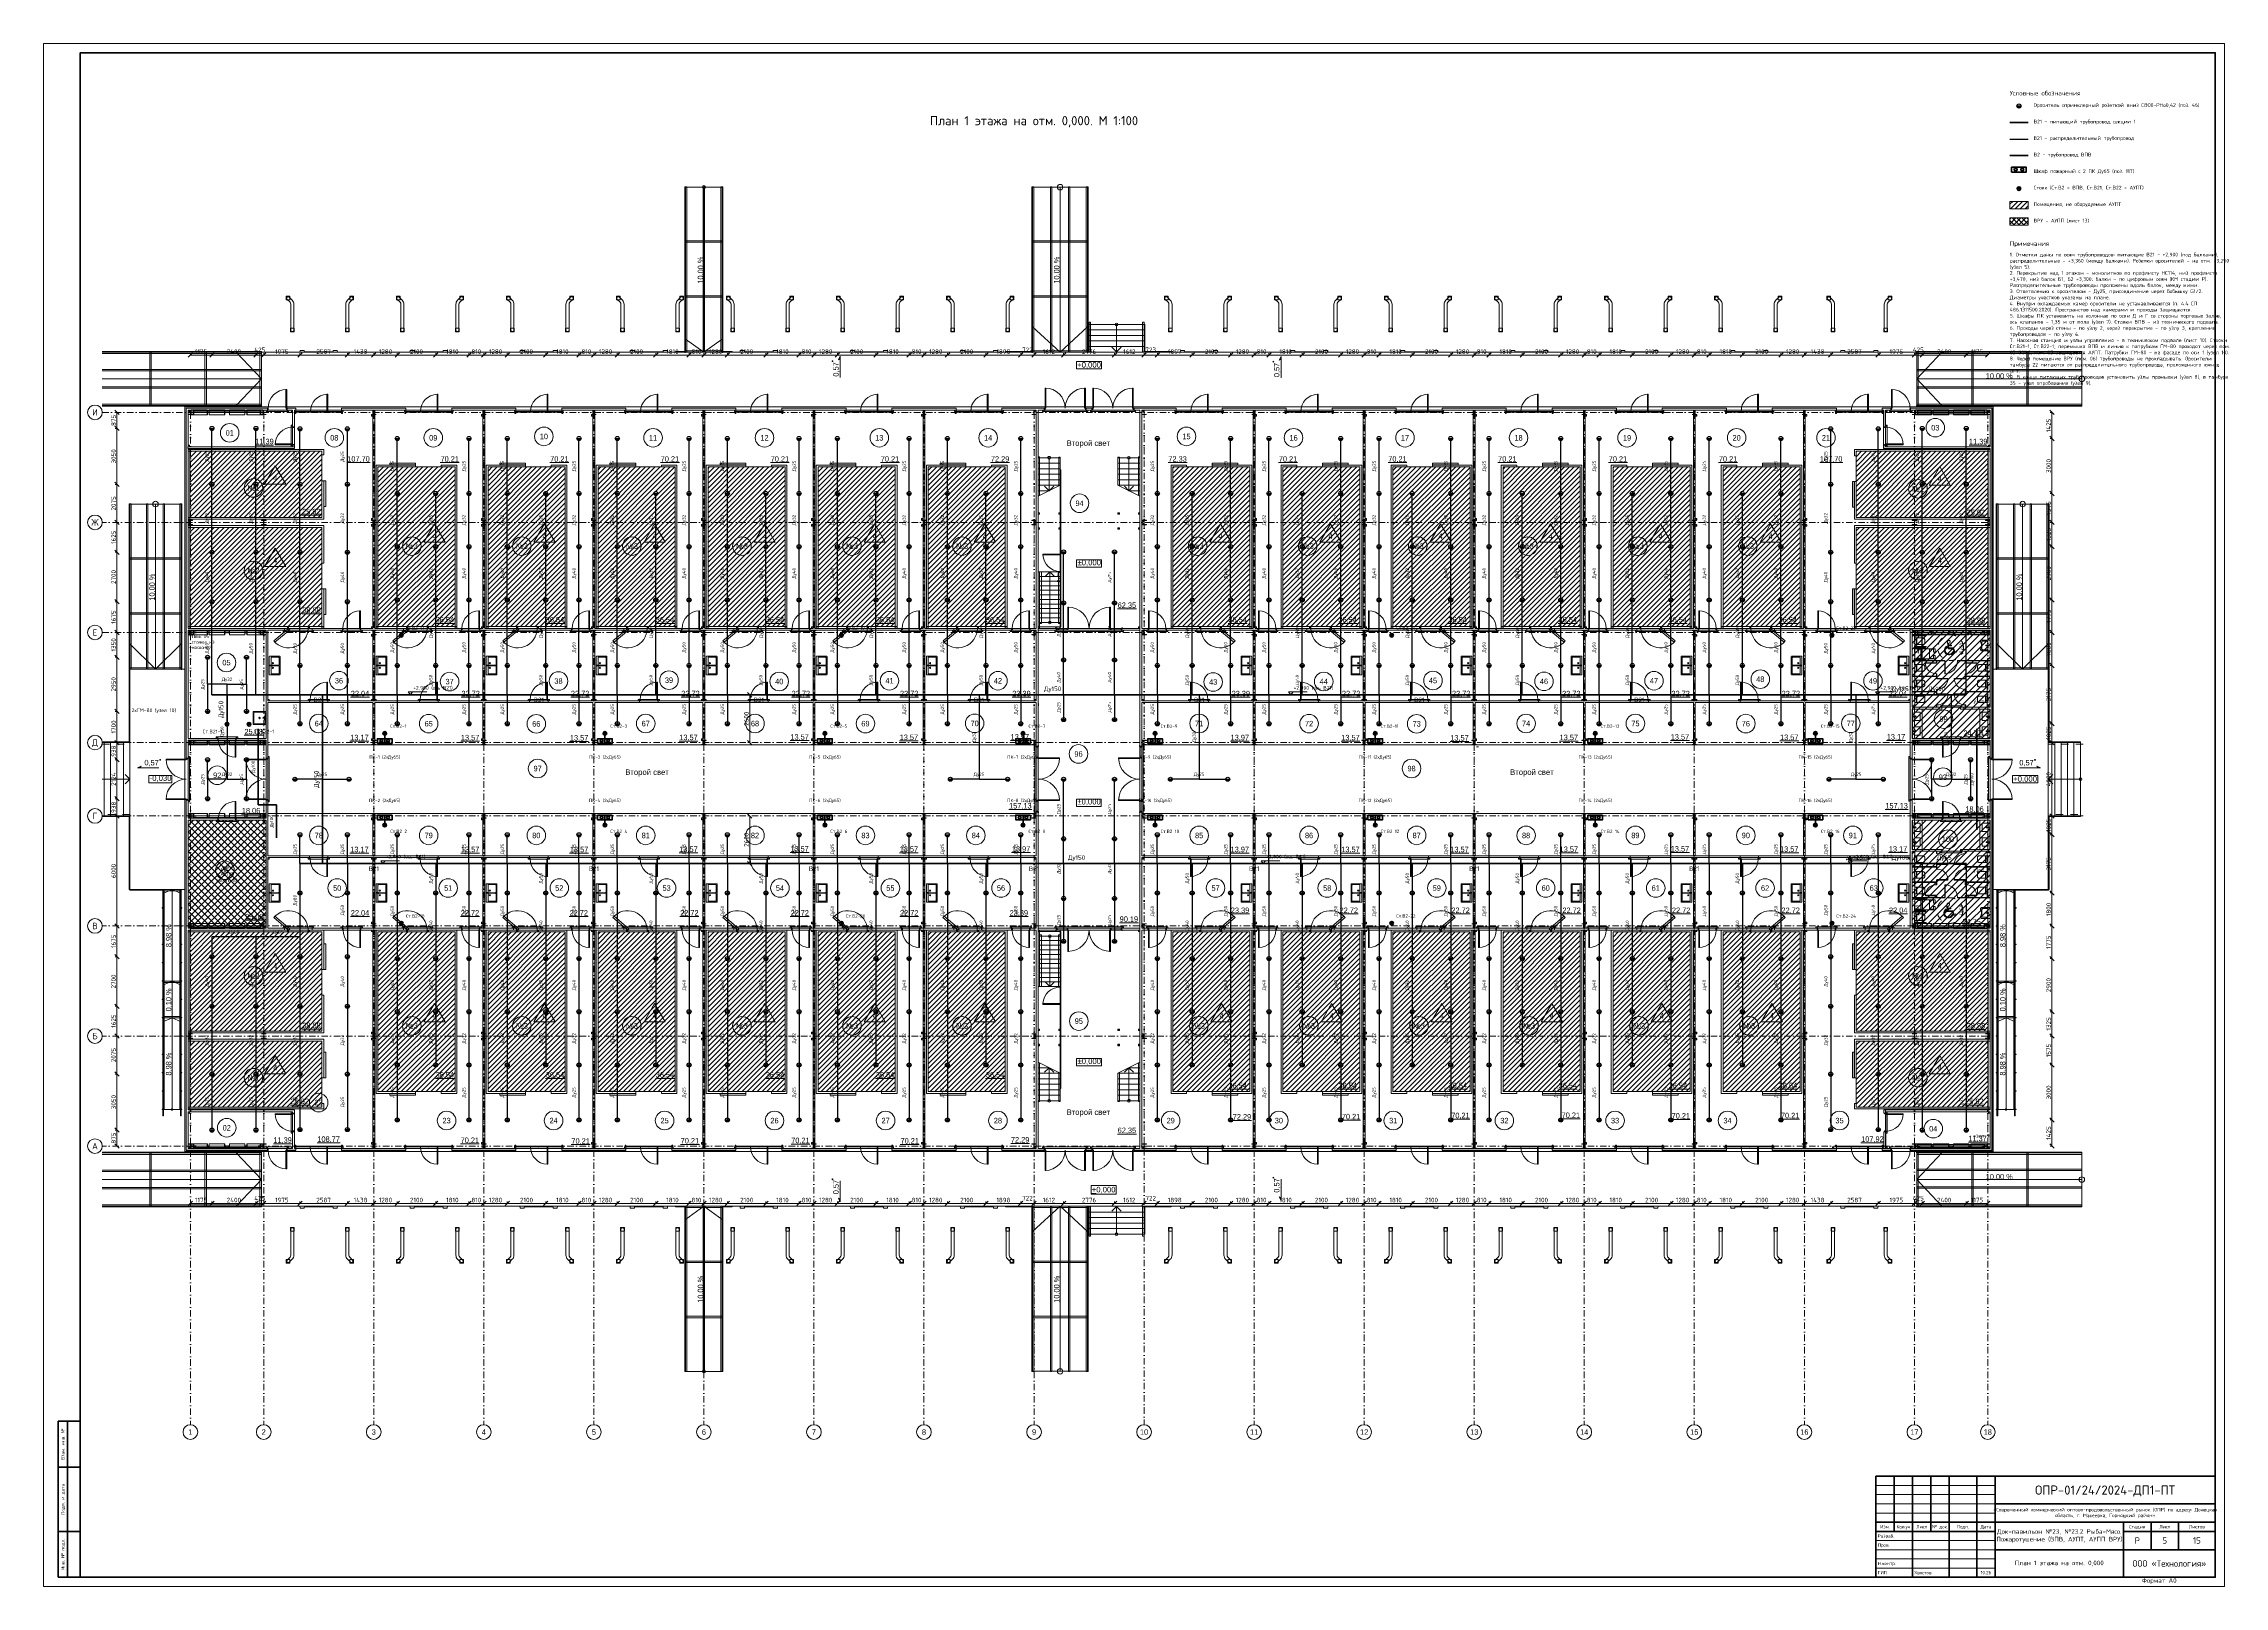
# Model space of a CAD drawing. Header units: millimetres. Extents: x 0 to 2118900, y -20000 to 84100.
# Drawn here: x 400000 to 518900, y 0 to 84100 of the extents above; entities that cross this region are included whole.
import ezdxf
from ezdxf.enums import TextEntityAlignment as Align

# ---------------------------------------------------------------- set-up
doc = ezdxf.new("R2010")
doc.units = ezdxf.units.MM
for name, pattern in [('Dot & Dashed', [670.277762, 352.777767, -176.388884, 0, -141.111112]), ('strich_line', [800, 400, -400]), ('Крупный пунктир', [634.99999, 0, -634.99999]), ('Штриховая', [300, 200, -100])]:
    doc.linetypes.add(name, pattern=pattern)
for name, color, linetype, lineweight in [('АР_подоснова', 8, 'Continuous', 13), ('ПТ_В2', 3, 'Continuous', 50), ('ПТ_В21', 1, 'Continuous', 50), ('ПТ_В21_расп', 1, 'Continuous', 30), ('ПТ_В22', 6, 'Continuous', 50), ('ПТ_оросители', 7, 'Continuous', 25), ('ПТ_оси', 8, 'Continuous', 13), ('ПТ_ПК', 30, 'Continuous', 35), ('ПТ_размеры', 7, 'Continuous', 13), ('ПТ_рамка', 7, 'Continuous', 50), ('ПТ_рамка_тонк', 7, 'Continuous', 18), ('ПТ_текст', 7, 'Continuous', 18), ('ПТ_штриховка', 8, 'Continuous', 9)]:
    doc.layers.add(name, color=color, linetype=linetype, lineweight=lineweight)
doc.styles.add('АР_текст_1', font='arial.ttf')
doc.styles.add('АР_текст_2', font='ARIALN.TTF')
doc.styles.add('ПТ', font='isocpeur.ttf')
doc.styles.add('ПТ_загл', font='isocpeur.ttf')
doc.dimstyles.new('ПТ100', dxfattribs={"dimscale": 100, "dimtxt": 2.5, "dimasz": 1.2, "dimexe": 1, "dimexo": 0, "dimgap": 0.6, "dimtad": 1, "dimdec": 0, "dimtxsty": 'ПТ', "dimtsz": 1.2, "dimcen": 2.5, "dimclrd": 7, "dimclre": 7, "dimclrt": 7, "dimazin": 3, "dimtfac": 1, "dimtmove": 0, "dimatfit": 3, "dimlwd": 13, "dimlwe": 13, "dimarcsym": 0})

# ---------------------------------------------------------------- blocks, each defined once
blk = doc.blocks.new('Разгрузочный тамбур_22_1', base_point=(3324, 5825))
at = {"color": 0, "linetype": 'Continuous', "lineweight": -2}
blk.add_line((6910, 182), (8168, 182), dxfattribs=at)
for start, end in [(0, 180), (180, 0)]:
    blk.add_arc((6996, 2373), 506, start, end, dxfattribs=at)
at = {"color": 0, "lineweight": -2, "style": 'АР_текст_1'}
for tag, p in [('ROOM_NUMBER', (6996, 2373)), ('ROOM_AREA', (7539, 381))]:
    blk.add_attdef(tag, text='', height=300, dxfattribs=at).set_placement(p, align=Align.MIDDLE_CENTER)
blk = doc.blocks.new('Разгрузочный тамбур_23_2', base_point=(15197, 1576))
at = {"color": 0, "linetype": 'Continuous', "lineweight": -2}
blk.add_line((14725, 120), (15755, 120), dxfattribs=at)
for start, end in [(0, 180), (180, 0)]:
    blk.add_arc((13972, 1394), 506, start, end, dxfattribs=at)
at = {"color": 0, "lineweight": -2, "style": 'АР_текст_1'}
for tag, p in [('ROOM_NUMBER', (13972, 1391)), ('ROOM_AREA', (15240, 319))]:
    blk.add_attdef(tag, text='', height=300, dxfattribs=at).set_placement(p, align=Align.MIDDLE_CENTER)
blk = doc.blocks.new('Разгрузочный тамбур_24_3', base_point=(19383, 6114))
at = {"color": 0, "linetype": 'Continuous', "lineweight": -2}
blk.add_line((20764, 80), (21794, 80), dxfattribs=at)
for start, end in [(0, 180), (180, 0)]:
    blk.add_arc((19805, 1394), 506, start, end, dxfattribs=at)
at = {"color": 0, "lineweight": -2, "style": 'АР_текст_1'}
for tag, p in [('ROOM_NUMBER', (19805, 1394)), ('ROOM_AREA', (21279, 279))]:
    blk.add_attdef(tag, text='', height=300, dxfattribs=at).set_placement(p, align=Align.MIDDLE_CENTER)
blk = doc.blocks.new('Разгрузочный тамбур_25_4', base_point=(25574, 6169))
at = {"color": 0, "linetype": 'Continuous', "lineweight": -2}
blk.add_line((26722, 95), (27752, 95), dxfattribs=at)
for start, end in [(0, 180), (180, 0)]:
    blk.add_arc((25858, 1394), 506, start, end, dxfattribs=at)
at = {"color": 0, "lineweight": -2, "style": 'АР_текст_1'}
for tag, p in [('ROOM_NUMBER', (25858, 1391)), ('ROOM_AREA', (27237, 295))]:
    blk.add_attdef(tag, text='', height=300, dxfattribs=at).set_placement(p, align=Align.MIDDLE_CENTER)
blk = doc.blocks.new('Разгрузочный тамбур_26_5', base_point=(31582, 6260))
at = {"color": 0, "linetype": 'Continuous', "lineweight": -2}
blk.add_line((32750, 110), (33780, 110), dxfattribs=at)
for start, end in [(0, 180), (180, 0)]:
    blk.add_arc((31849, 1394), 506, start, end, dxfattribs=at)
at = {"color": 0, "lineweight": -2, "style": 'АР_текст_1'}
for tag, p in [('ROOM_NUMBER', (31849, 1391)), ('ROOM_AREA', (33265, 309))]:
    blk.add_attdef(tag, text='', height=300, dxfattribs=at).set_placement(p, align=Align.MIDDLE_CENTER)
blk = doc.blocks.new('Разгрузочный тамбур_27_6', base_point=(37639, 6260))
at = {"color": 0, "linetype": 'Continuous', "lineweight": -2}
blk.add_line((38708, 86), (39738, 86), dxfattribs=at)
for start, end in [(0, 180), (180, 0)]:
    blk.add_arc((37906, 1394), 506, start, end, dxfattribs=at)
at = {"color": 0, "lineweight": -2, "style": 'АР_текст_1'}
for tag, p in [('ROOM_NUMBER', (37906, 1394)), ('ROOM_AREA', (39223, 286))]:
    blk.add_attdef(tag, text='', height=300, dxfattribs=at).set_placement(p, align=Align.MIDDLE_CENTER)
blk = doc.blocks.new('Разгрузочный тамбур_28_7', base_point=(43605, 6349))
at = {"color": 0, "linetype": 'Continuous', "lineweight": -2}
blk.add_line((44728, 148), (45757, 148), dxfattribs=at)
for start, end in [(0, 180), (180, 0)]:
    blk.add_arc((44031, 1394), 506, start, end, dxfattribs=at)
at = {"color": 0, "lineweight": -2, "style": 'АР_текст_1'}
for tag, p in [('ROOM_NUMBER', (44031, 1391)), ('ROOM_AREA', (45243, 347))]:
    blk.add_attdef(tag, text='', height=300, dxfattribs=at).set_placement(p, align=Align.MIDDLE_CENTER)
blk = doc.blocks.new('Разгрузочный тамбур_29_8', base_point=(54587, 6244))
at = {"color": 0, "linetype": 'Continuous', "lineweight": -2}
blk.add_line((56822, 1399), (57852, 1399), dxfattribs=at)
for start, end in [(0, 180), (180, 0)]:
    blk.add_arc((53451, 1394), 506, start, end, dxfattribs=at)
at = {"color": 0, "lineweight": -2, "style": 'АР_текст_1'}
for tag, p in [('ROOM_NUMBER', (53451, 1391)), ('ROOM_AREA', (57337, 1598))]:
    blk.add_attdef(tag, text='', height=300, dxfattribs=at).set_placement(p, align=Align.MIDDLE_CENTER)
blk = doc.blocks.new('Разгрузочный тамбур_30_9', base_point=(60463, 6199))
at = {"color": 0, "linetype": 'Continuous', "lineweight": -2}
blk.add_line((62770, 1408), (63800, 1408), dxfattribs=at)
for start, end in [(0, 180), (180, 0)]:
    blk.add_arc((59348, 1394), 506, start, end, dxfattribs=at)
at = {"color": 0, "lineweight": -2, "style": 'АР_текст_1'}
for tag, p in [('ROOM_NUMBER', (59348, 1391)), ('ROOM_AREA', (63285, 1608))]:
    blk.add_attdef(tag, text='', height=300, dxfattribs=at).set_placement(p, align=Align.MIDDLE_CENTER)
blk = doc.blocks.new('Разгрузочный тамбур_31_10', base_point=(67066, 6217))
at = {"color": 0, "linetype": 'Continuous', "lineweight": -2}
blk.add_line((68736, 1470), (69765, 1470), dxfattribs=at)
for start, end in [(0, 180), (180, 0)]:
    blk.add_arc((65585, 1394), 506, start, end, dxfattribs=at)
at = {"color": 0, "lineweight": -2, "style": 'АР_текст_1'}
for tag, p in [('ROOM_NUMBER', (65585, 1391)), ('ROOM_AREA', (69251, 1669))]:
    blk.add_attdef(tag, text='', height=300, dxfattribs=at).set_placement(p, align=Align.MIDDLE_CENTER)
blk = doc.blocks.new('Разгрузочный тамбур_32_11', base_point=(73006, 6270))
at = {"color": 0, "linetype": 'Continuous', "lineweight": -2}
blk.add_line((74754, 1483), (75784, 1483), dxfattribs=at)
for start, end in [(0, 180), (180, 0)]:
    blk.add_arc((71644, 1394), 506, start, end, dxfattribs=at)
at = {"color": 0, "lineweight": -2, "style": 'АР_текст_1'}
for tag, p in [('ROOM_NUMBER', (71644, 1391)), ('ROOM_AREA', (75269, 1682))]:
    blk.add_attdef(tag, text='', height=300, dxfattribs=at).set_placement(p, align=Align.MIDDLE_CENTER)
blk = doc.blocks.new('Разгрузочный тамбур_33_12', base_point=(79106, 6249))
at = {"color": 0, "linetype": 'Continuous', "lineweight": -2}
blk.add_line((80750, 1452), (81780, 1452), dxfattribs=at)
for start, end in [(0, 180), (180, 0)]:
    blk.add_arc((77678, 1394), 506, start, end, dxfattribs=at)
at = {"color": 0, "lineweight": -2, "style": 'АР_текст_1'}
for tag, p in [('ROOM_NUMBER', (77678, 1391)), ('ROOM_AREA', (81265, 1651))]:
    blk.add_attdef(tag, text='', height=300, dxfattribs=at).set_placement(p, align=Align.MIDDLE_CENTER)
blk = doc.blocks.new('Разгрузочный тамбур_34_13', base_point=(85035, 6272))
at = {"color": 0, "linetype": 'Continuous', "lineweight": -2}
blk.add_line((86708, 1467), (87738, 1467), dxfattribs=at)
for start, end in [(0, 180), (180, 0)]:
    blk.add_arc((83809, 1394), 506, start, end, dxfattribs=at)
at = {"color": 0, "lineweight": -2, "style": 'АР_текст_1'}
for tag, p in [('ROOM_NUMBER', (83809, 1391)), ('ROOM_AREA', (87223, 1667))]:
    blk.add_attdef(tag, text='', height=300, dxfattribs=at).set_placement(p, align=Align.MIDDLE_CENTER)
blk = doc.blocks.new('Разгрузочный тамбур_35_14', base_point=(93564, 6246))
at = {"color": 0, "linetype": 'Continuous', "lineweight": -2}
blk.add_line((91081, 184), (92340, 184), dxfattribs=at)
for start, end in [(0, 180), (180, 0)]:
    blk.add_arc((89917, 1394), 506, start, end, dxfattribs=at)
at = {"color": 0, "lineweight": -2, "style": 'АР_текст_1'}
for tag, p in [('ROOM_NUMBER', (89917, 1391)), ('ROOM_AREA', (91710, 383))]:
    blk.add_attdef(tag, text='', height=300, dxfattribs=at).set_placement(p, align=Align.MIDDLE_CENTER)
blk = doc.blocks.new('Разгрузочный тамбур_21_15', base_point=(89422, 38770))
at = {"color": 0, "linetype": 'Continuous', "lineweight": -2}
blk.add_line((88834, 37258), (90092, 37258), dxfattribs=at)
for start, end in [(0, 180), (180, 0)]:
    blk.add_arc((89178, 38614), 506, start, end, dxfattribs=at)
at = {"color": 0, "lineweight": -2, "style": 'АР_текст_1'}
for tag, p in [('ROOM_NUMBER', (89178, 38614)), ('ROOM_AREA', (89463, 37458))]:
    blk.add_attdef(tag, text='', height=300, dxfattribs=at).set_placement(p, align=Align.MIDDLE_CENTER)
blk = doc.blocks.new('Разгрузочный тамбур_20_16', base_point=(83625, 38770))
at = {"color": 0, "linetype": 'Continuous', "lineweight": -2}
blk.add_line((83325, 37258), (84354, 37258), dxfattribs=at)
for start, end in [(0, 180), (180, 0)]:
    blk.add_arc((84308, 38614), 506, start, end, dxfattribs=at)
at = {"color": 0, "lineweight": -2, "style": 'АР_текст_1'}
for tag, p in [('ROOM_NUMBER', (84308, 38612)), ('ROOM_AREA', (83840, 37458))]:
    blk.add_attdef(tag, text='', height=300, dxfattribs=at).set_placement(p, align=Align.MIDDLE_CENTER)
blk = doc.blocks.new('Разгрузочный тамбур_19_17', base_point=(77625, 38770))
at = {"color": 0, "linetype": 'Continuous', "lineweight": -2}
blk.add_line((77320, 37258), (78350, 37258), dxfattribs=at)
for start, end in [(0, 180), (180, 0)]:
    blk.add_arc((78333, 38614), 506, start, end, dxfattribs=at)
at = {"color": 0, "lineweight": -2, "style": 'АР_текст_1'}
for tag, p in [('ROOM_NUMBER', (78333, 38612)), ('ROOM_AREA', (77835, 37458))]:
    blk.add_attdef(tag, text='', height=300, dxfattribs=at).set_placement(p, align=Align.MIDDLE_CENTER)
blk = doc.blocks.new('Разгрузочный тамбур_18_18', base_point=(71625, 38770))
at = {"color": 0, "linetype": 'Continuous', "lineweight": -2}
blk.add_line((71289, 37258), (72319, 37258), dxfattribs=at)
for start, end in [(0, 180), (180, 0)]:
    blk.add_arc((72417, 38614), 506, start, end, dxfattribs=at)
at = {"color": 0, "lineweight": -2, "style": 'АР_текст_1'}
for tag, p in [('ROOM_NUMBER', (72417, 38612)), ('ROOM_AREA', (71804, 37458))]:
    blk.add_attdef(tag, text='', height=300, dxfattribs=at).set_placement(p, align=Align.MIDDLE_CENTER)
blk = doc.blocks.new('Разгрузочный тамбур_17_19', base_point=(65625, 38770))
at = {"color": 0, "linetype": 'Continuous', "lineweight": -2}
blk.add_line((65301, 37258), (66331, 37258), dxfattribs=at)
for start, end in [(0, 180), (180, 0)]:
    blk.add_arc((66226, 38614), 506, start, end, dxfattribs=at)
at = {"color": 0, "lineweight": -2, "style": 'АР_текст_1'}
for tag, p in [('ROOM_NUMBER', (66226, 38614)), ('ROOM_AREA', (65816, 37458))]:
    blk.add_attdef(tag, text='', height=300, dxfattribs=at).set_placement(p, align=Align.MIDDLE_CENTER)
blk = doc.blocks.new('Разгрузочный тамбур_16_20', base_point=(59625, 38770))
at = {"color": 0, "linetype": 'Continuous', "lineweight": -2}
blk.add_line((59333, 37258), (60362, 37258), dxfattribs=at)
for start, end in [(0, 180), (180, 0)]:
    blk.add_arc((60149, 38614), 506, start, end, dxfattribs=at)
at = {"color": 0, "lineweight": -2, "style": 'АР_текст_1'}
for tag, p in [('ROOM_NUMBER', (60149, 38612)), ('ROOM_AREA', (59848, 37458))]:
    blk.add_attdef(tag, text='', height=300, dxfattribs=at).set_placement(p, align=Align.MIDDLE_CENTER)
blk = doc.blocks.new('Разгрузочный тамбур_15_21', base_point=(53628, 38770))
at = {"color": 0, "linetype": 'Continuous', "lineweight": -2}
blk.add_line((53312, 37258), (54341, 37258), dxfattribs=at)
for start, end in [(0, 180), (180, 0)]:
    blk.add_arc((54310, 38689), 506, start, end, dxfattribs=at)
at = {"color": 0, "lineweight": -2, "style": 'АР_текст_1'}
for tag, p in [('ROOM_NUMBER', (54310, 38687)), ('ROOM_AREA', (53826, 37458))]:
    blk.add_attdef(tag, text='', height=300, dxfattribs=at).set_placement(p, align=Align.MIDDLE_CENTER)
blk = doc.blocks.new('Разгрузочный тамбур_08_22', base_point=(8578, 38770))
at = {"color": 0, "linetype": 'Continuous', "lineweight": -2}
blk.add_line((8541, 37258), (9799, 37258), dxfattribs=at)
for start, end in [(0, 180), (180, 0)]:
    blk.add_arc((7849, 38614), 506, start, end, dxfattribs=at)
at = {"color": 0, "lineweight": -2, "style": 'АР_текст_1'}
for tag, p in [('ROOM_NUMBER', (7849, 38612)), ('ROOM_AREA', (9170, 37458))]:
    blk.add_attdef(tag, text='', height=300, dxfattribs=at).set_placement(p, align=Align.MIDDLE_CENTER)
blk = doc.blocks.new('Разгрузочный тамбур_09_23', base_point=(14375, 38770))
at = {"color": 0, "linetype": 'Continuous', "lineweight": -2}
blk.add_line((13629, 37258), (14659, 37258), dxfattribs=at)
for start, end in [(0, 180), (180, 0)]:
    blk.add_arc((13244, 38614), 506, start, end, dxfattribs=at)
at = {"color": 0, "lineweight": -2, "style": 'АР_текст_1'}
for tag, p in [('ROOM_NUMBER', (13244, 38612)), ('ROOM_AREA', (14144, 37458))]:
    blk.add_attdef(tag, text='', height=300, dxfattribs=at).set_placement(p, align=Align.MIDDLE_CENTER)
blk = doc.blocks.new('Разгрузочный тамбур_10_24', base_point=(20375, 38770))
at = {"color": 0, "linetype": 'Continuous', "lineweight": -2}
blk.add_line((19604, 37258), (20633, 37258), dxfattribs=at)
for start, end in [(0, 180), (180, 0)]:
    blk.add_arc((19275, 38689), 506, start, end, dxfattribs=at)
at = {"color": 0, "lineweight": -2, "style": 'АР_текст_1'}
for tag, p in [('ROOM_NUMBER', (19275, 38687)), ('ROOM_AREA', (20119, 37458))]:
    blk.add_attdef(tag, text='', height=300, dxfattribs=at).set_placement(p, align=Align.MIDDLE_CENTER)
blk = doc.blocks.new('Разгрузочный тамбур_11_25', base_point=(26375, 38770))
at = {"color": 0, "linetype": 'Continuous', "lineweight": -2}
blk.add_line((25633, 37258), (26662, 37258), dxfattribs=at)
for start, end in [(0, 180), (180, 0)]:
    blk.add_arc((25228, 38614), 506, start, end, dxfattribs=at)
at = {"color": 0, "lineweight": -2, "style": 'АР_текст_1'}
for tag, p in [('ROOM_NUMBER', (25228, 38614)), ('ROOM_AREA', (26147, 37458))]:
    blk.add_attdef(tag, text='', height=300, dxfattribs=at).set_placement(p, align=Align.MIDDLE_CENTER)
blk = doc.blocks.new('Разгрузочный тамбур_12_26', base_point=(32375, 38770))
at = {"color": 0, "linetype": 'Continuous', "lineweight": -2}
blk.add_line((31628, 37258), (32657, 37258), dxfattribs=at)
for start, end in [(0, 180), (180, 0)]:
    blk.add_arc((31304, 38614), 506, start, end, dxfattribs=at)
at = {"color": 0, "lineweight": -2, "style": 'АР_текст_1'}
for tag, p in [('ROOM_NUMBER', (31304, 38614)), ('ROOM_AREA', (32143, 37458))]:
    blk.add_attdef(tag, text='', height=300, dxfattribs=at).set_placement(p, align=Align.MIDDLE_CENTER)
blk = doc.blocks.new('Разгрузочный тамбур_13_27', base_point=(38375, 38770))
at = {"color": 0, "linetype": 'Continuous', "lineweight": -2}
blk.add_line((37632, 37258), (38661, 37258), dxfattribs=at)
for start, end in [(0, 180), (180, 0)]:
    blk.add_arc((37563, 38614), 506, start, end, dxfattribs=at)
at = {"color": 0, "lineweight": -2, "style": 'АР_текст_1'}
for tag, p in [('ROOM_NUMBER', (37563, 38612)), ('ROOM_AREA', (38146, 37458))]:
    blk.add_attdef(tag, text='', height=300, dxfattribs=at).set_placement(p, align=Align.MIDDLE_CENTER)
blk = doc.blocks.new('Разгрузочный тамбур_14_28', base_point=(44375, 38770))
at = {"color": 0, "linetype": 'Continuous', "lineweight": -2}
blk.add_line((43633, 37258), (44663, 37258), dxfattribs=at)
for start, end in [(0, 180), (180, 0)]:
    blk.add_arc((43499, 38614), 506, start, end, dxfattribs=at)
at = {"color": 0, "lineweight": -2, "style": 'АР_текст_1'}
for tag, p in [('ROOM_NUMBER', (43499, 38614)), ('ROOM_AREA', (44148, 37458))]:
    blk.add_attdef(tag, text='', height=300, dxfattribs=at).set_placement(p, align=Align.MIDDLE_CENTER)
blk = doc.blocks.new('Стена_110', base_point=(51875, 40125))
at = {"color": 0, "linetype": 'Continuous', "lineweight": -2, "flags": 128}
for points in [[(51775, 40125), (51775, 28225)], [(51875, 28235), (51875, 40125)]]:
    blk.add_lwpolyline(points, dxfattribs=at)
blk = doc.blocks.new('Стена_29', base_point=(46125, -125))
at = {"color": 0, "linetype": 'Continuous', "lineweight": -2, "flags": 128}
for points in [[(46125, 11775), (46125, -125)], [(46225, -125), (46225, 11775)]]:
    blk.add_lwpolyline(points, dxfattribs=at)
blk = doc.blocks.new('Стена_30', base_point=(51875, 11775))
at = {"color": 0, "linetype": 'Continuous', "lineweight": -2, "flags": 128}
for points in [[(51775, 11775), (51775, -125)], [(51875, -125), (51875, 11775)]]:
    blk.add_lwpolyline(points, dxfattribs=at)
blk = doc.blocks.new('Стена_40', base_point=(46125, 29425))
at = {"color": 0, "linetype": 'Continuous', "lineweight": -2, "flags": 128}
for points in [[(46125, 40125), (46125, 29425)], [(46225, 29425), (46225, 40125)]]:
    blk.add_lwpolyline(points, dxfattribs=at)
blk = doc.blocks.new('Балка - Швеллер ПП 270')
at = {"color": 0, "linetype": 'Continuous', "lineweight": -2}
for p, q in [((-18, 37), (8991, 37)), ((-18, 37), (-18, -38)), ((8991, 0), (8991, 37)), ((8991, -38), (8991, 0)), ((-18, -38), (8991, -38))]:
    blk.add_line(p, q, dxfattribs=at)
blk = doc.blocks.new('Балка - Швеллер ПП 27_20')
at = {"color": 0, "linetype": 'Continuous', "lineweight": -2}
for p, q in [((0, 38), (0, -38)), ((1400, 38), (0, 38)), ((2800, 38), (1400, 38)), ((2800, 0), (2800, 38)), ((2800, -38), (2800, 0)), ((0, -38), (1400, -38)), ((1400, -38), (2800, -38))]:
    blk.add_line(p, q, dxfattribs=at)
blk = doc.blocks.new('Колонна SHS ГК 270')
at = {"color": 0, "linetype": 'Continuous', "lineweight": -2}
for p, q in [((40, 40), (-40, 40)), ((-40, 40), (-40, -40)), ((-36.4, -36.4), (-36.4, 36.4)), ((-36.4, 36.4), (36.4, 36.4)), ((36.4, 36.4), (36.4, -36.4)), ((40, -40), (40, 40)), ((-40, -40), (40, -40)), ((36.4, -36.4), (-36.4, -36.4))]:
    blk.add_line(p, q, dxfattribs=at)
blk = doc.blocks.new('Труба Квадратного Сечения ГК SHS 27')
at = {"color": 0, "linetype": 'Continuous', "lineweight": -2}
for p, q in [((1250, 40), (0, 40)), ((0, 40), (0, 0)), ((0, 0), (0, -40)), ((2500, 40), (1250, 40)), ((2500, 0), (2500, 40)), ((2500, -40), (2500, 0)), ((0, -40), (1250, -40)), ((1250, -40), (2500, -40))]:
    blk.add_line(p, q, dxfattribs=at)
blk = doc.blocks.new('Труба Квадратного Сечения ГК SHS 27_2')
at = {"color": 0, "linetype": 'Continuous', "lineweight": -2}
for p, q in [((540, 40), (0, 40)), ((0, 40), (0, 0)), ((0, 0), (0, -40)), ((1080, 40), (540, 40)), ((1080, 0), (1080, 40)), ((1080, -40), (1080, 0)), ((0, -40), (540, -40)), ((540, -40), (1080, -40))]:
    blk.add_line(p, q, dxfattribs=at)
blk = doc.blocks.new('Труба Квадратного Сечения ГК SHS 27_3')
at = {"color": 0, "linetype": 'Continuous', "lineweight": -2}
for p, q in [((1153, 40), (0, 40)), ((0, 40), (0, 0)), ((0, 0), (0, -40)), ((2306, 40), (1153, 40)), ((2306, 0), (2306, 40)), ((2306, -40), (2306, 0)), ((0, -40), (1153, -40)), ((1153, -40), (2306, -40))]:
    blk.add_line(p, q, dxfattribs=at)
blk = doc.blocks.new('Труба Квадратного Сечения ГК SHS 27_4')
at = {"color": 0, "linetype": 'Continuous', "lineweight": -2}
for p, q in [((1150, 40), (0, 40)), ((0, 40), (0, 0)), ((0, 0), (0, -40)), ((2300, 40), (1150, 40)), ((2300, 0), (2300, 40)), ((2300, -40), (2300, 0)), ((0, -40), (1150, -40)), ((1150, -40), (2300, -40))]:
    blk.add_line(p, q, dxfattribs=at)
blk = doc.blocks.new('Труба Квадратного Сечения ГК SHS 27_5')
at = {"color": 0, "linetype": 'Continuous', "lineweight": -2}
for p, q in [((505, 40), (0, 40)), ((0, 40), (0, 0)), ((0, 0), (0, -40)), ((1010, 40), (505, 40)), ((1010, 0), (1010, 40)), ((1010, -40), (1010, 0)), ((0, -40), (505, -40)), ((505, -40), (1010, -40))]:
    blk.add_line(p, q, dxfattribs=at)
blk = doc.blocks.new('Труба Квадратного Сечения ГК SHS 27_6')
at = {"color": 0, "linetype": 'Continuous', "lineweight": -2}
for p, q in [((750, 40), (0, 40)), ((0, 40), (0, 0)), ((0, 0), (0, -40)), ((1500, 40), (750, 40)), ((1500, 0), (1500, 40)), ((1500, -40), (1500, 0)), ((0, -40), (750, -40)), ((750, -40), (1500, -40))]:
    blk.add_line(p, q, dxfattribs=at)
blk = doc.blocks.new('Труба Квадратного Сечения ГК SHS 27_7')
at = {"color": 0, "linetype": 'Continuous', "lineweight": -2}
for p, q in [((1795, 40), (0, 40)), ((0, 40), (0, 0)), ((0, 0), (0, -40)), ((3590, 40), (1795, 40)), ((3590, 0), (3590, 40)), ((3590, -40), (3590, 0)), ((0, -40), (1795, -40)), ((1795, -40), (3590, -40))]:
    blk.add_line(p, q, dxfattribs=at)
blk = doc.blocks.new('Труба Квадратного Сечения ГК SHS 27_8')
at = {"color": 0, "linetype": 'Continuous', "lineweight": -2}
for p, q in [((1134, 40), (0, 40)), ((0, 40), (0, 0)), ((0, 0), (0, -40)), ((2268, 40), (1134, 40)), ((2268, 0), (2268, 40)), ((2268, -40), (2268, 0)), ((0, -40), (1134, -40)), ((1134, -40), (2268, -40))]:
    blk.add_line(p, q, dxfattribs=at)
blk = doc.blocks.new('Труба Квадратного Сечения ГК SHS 27_9')
at = {"color": 0, "linetype": 'Continuous', "lineweight": -2}
for p, q in [((1795, 40), (0, 40)), ((0, 40), (0, 0)), ((0, 0), (0, -40)), ((3590, 40), (1795, 40)), ((3590, 0), (3590, 40)), ((3590, -40), (3590, 0)), ((0, -40), (1795, -40)), ((1795, -40), (3590, -40))]:
    blk.add_line(p, q, dxfattribs=at)
blk = doc.blocks.new('Кладовая уборочного инвентаря_05_29', base_point=(2075, 25618))
at = {"color": 0, "linetype": 'Continuous', "lineweight": -2}
blk.add_line((2938, 22395), (3967, 22395), dxfattribs=at)
for start, end in [(0, 180), (180, 0)]:
    blk.add_arc((1970, 26361), 506, start, end, dxfattribs=at)
at = {"color": 0, "lineweight": -2, "style": 'АР_текст_1'}
for tag, p in [('ROOM_NUMBER', (1970, 26358)), ('ROOM_AREA', (3453, 22595))]:
    blk.add_attdef(tag, text='', height=300, dxfattribs=at).set_placement(p, align=Align.MIDDLE_CENTER)
blk = doc.blocks.new('СУ Ж_100_30', base_point=(94607, 17472))
at = {"color": 0, "linetype": 'Continuous', "lineweight": -2}
blk.add_line((96604, 12040), (97634, 12040), dxfattribs=at)
for start, end in [(0, 180), (180, 0)]:
    blk.add_arc((95827, 16730), 506, start, end, dxfattribs=at)
at = {"color": 0, "lineweight": -2, "style": 'АР_текст_1'}
for tag, p in [('ROOM_NUMBER', (95827, 16727)), ('ROOM_AREA', (97119, 12239))]:
    blk.add_attdef(tag, text='', height=300, dxfattribs=at).set_placement(p, align=Align.MIDDLE_CENTER)
blk = doc.blocks.new('СУ М_99_31', base_point=(95547, 21904))
at = {"color": 0, "linetype": 'Continuous', "lineweight": -2}
blk.add_line((96663, 22311), (97693, 22311), dxfattribs=at)
for start, end in [(0, 180), (180, 0)]:
    blk.add_arc((95589, 23278), 506, start, end, dxfattribs=at)
at = {"color": 0, "lineweight": -2, "style": 'АР_текст_1'}
for tag, p in [('ROOM_NUMBER', (95589, 23276)), ('ROOM_AREA', (97178, 22510))]:
    blk.add_attdef(tag, text='', height=300, dxfattribs=at).set_placement(p, align=Align.MIDDLE_CENTER)
blk = doc.blocks.new('Зона подготовки товара_50_32', base_point=(6982, 14295))
at = {"color": 0, "linetype": 'Continuous', "lineweight": -2}
blk.add_line((8738, 12513), (9768, 12513), dxfattribs=at)
for start, end in [(0, 180), (180, 0)]:
    blk.add_arc((8006, 14070), 506, start, end, dxfattribs=at)
at = {"color": 0, "lineweight": -2, "style": 'АР_текст_1'}
for tag, p in [('ROOM_NUMBER', (8006, 14067)), ('ROOM_AREA', (9253, 12713))]:
    blk.add_attdef(tag, text='', height=300, dxfattribs=at).set_placement(p, align=Align.MIDDLE_CENTER)
blk = doc.blocks.new('Зона подготовки товара_51_33', base_point=(12590, 14154))
at = {"color": 0, "linetype": 'Continuous', "lineweight": -2}
blk.add_line((14728, 12513), (15758, 12513), dxfattribs=at)
for start, end in [(0, 180), (180, 0)]:
    blk.add_arc((14057, 14070), 506, start, end, dxfattribs=at)
at = {"color": 0, "lineweight": -2, "style": 'АР_текст_1'}
for tag, p in [('ROOM_NUMBER', (14057, 14067)), ('ROOM_AREA', (15243, 12713))]:
    blk.add_attdef(tag, text='', height=300, dxfattribs=at).set_placement(p, align=Align.MIDDLE_CENTER)
blk = doc.blocks.new('Зона подготовки товара_52_34', base_point=(18741, 14181))
at = {"color": 0, "linetype": 'Continuous', "lineweight": -2}
blk.add_line((20662, 12513), (21692, 12513), dxfattribs=at)
for start, end in [(0, 180), (180, 0)]:
    blk.add_arc((20116, 14070), 506, start, end, dxfattribs=at)
at = {"color": 0, "lineweight": -2, "style": 'АР_текст_1'}
for tag, p in [('ROOM_NUMBER', (20116, 14067)), ('ROOM_AREA', (21177, 12713))]:
    blk.add_attdef(tag, text='', height=300, dxfattribs=at).set_placement(p, align=Align.MIDDLE_CENTER)
blk = doc.blocks.new('Зона подготовки товара_53_35', base_point=(24754, 14075))
at = {"color": 0, "linetype": 'Continuous', "lineweight": -2}
blk.add_line((26694, 12513), (27723, 12513), dxfattribs=at)
for start, end in [(0, 180), (180, 0)]:
    blk.add_arc((25966, 14070), 506, start, end, dxfattribs=at)
at = {"color": 0, "lineweight": -2, "style": 'АР_текст_1'}
for tag, p in [('ROOM_NUMBER', (25966, 14067)), ('ROOM_AREA', (27208, 12713))]:
    blk.add_attdef(tag, text='', height=300, dxfattribs=at).set_placement(p, align=Align.MIDDLE_CENTER)
blk = doc.blocks.new('Зона подготовки товара_54_36', base_point=(30802, 14211))
at = {"color": 0, "linetype": 'Continuous', "lineweight": -2}
blk.add_line((32711, 12513), (33741, 12513), dxfattribs=at)
for start, end in [(0, 180), (180, 0)]:
    blk.add_arc((32146, 14070), 506, start, end, dxfattribs=at)
at = {"color": 0, "lineweight": -2, "style": 'АР_текст_1'}
for tag, p in [('ROOM_NUMBER', (32146, 14067)), ('ROOM_AREA', (33226, 12713))]:
    blk.add_attdef(tag, text='', height=300, dxfattribs=at).set_placement(p, align=Align.MIDDLE_CENTER)
blk = doc.blocks.new('Зона подготовки товара_55_37', base_point=(36756, 14075))
at = {"color": 0, "linetype": 'Continuous', "lineweight": -2}
blk.add_line((38677, 12513), (39706, 12513), dxfattribs=at)
for start, end in [(0, 180), (180, 0)]:
    blk.add_arc((38168, 14070), 506, start, end, dxfattribs=at)
at = {"color": 0, "lineweight": -2, "style": 'АР_текст_1'}
for tag, p in [('ROOM_NUMBER', (38168, 14067)), ('ROOM_AREA', (39192, 12713))]:
    blk.add_attdef(tag, text='', height=300, dxfattribs=at).set_placement(p, align=Align.MIDDLE_CENTER)
blk = doc.blocks.new('Зона подготовки товара_56_38', base_point=(42817, 14075))
at = {"color": 0, "linetype": 'Continuous', "lineweight": -2}
blk.add_line((44656, 12513), (45685, 12513), dxfattribs=at)
for start, end in [(0, 180), (180, 0)]:
    blk.add_arc((44200, 14070), 506, start, end, dxfattribs=at)
at = {"color": 0, "lineweight": -2, "style": 'АР_текст_1'}
for tag, p in [('ROOM_NUMBER', (44200, 14067)), ('ROOM_AREA', (45171, 12713))]:
    blk.add_attdef(tag, text='', height=300, dxfattribs=at).set_placement(p, align=Align.MIDDLE_CENTER)
blk = doc.blocks.new('Зона подготовки товара_57_39', base_point=(54850, 14075))
at = {"color": 0, "linetype": 'Continuous', "lineweight": -2}
blk.add_line((56716, 12655), (57746, 12655), dxfattribs=at)
for start, end in [(0, 180), (180, 0)]:
    blk.add_arc((55897, 14070), 506, start, end, dxfattribs=at)
at = {"color": 0, "lineweight": -2, "style": 'АР_текст_1'}
for tag, p in [('ROOM_NUMBER', (55897, 14067)), ('ROOM_AREA', (57231, 12854))]:
    blk.add_attdef(tag, text='', height=300, dxfattribs=at).set_placement(p, align=Align.MIDDLE_CENTER)
blk = doc.blocks.new('Зона подготовки товара_58_40', base_point=(61000, 14075))
at = {"color": 0, "linetype": 'Continuous', "lineweight": -2}
blk.add_line((62647, 12655), (63676, 12655), dxfattribs=at)
for start, end in [(0, 180), (180, 0)]:
    blk.add_arc((61983, 14070), 506, start, end, dxfattribs=at)
at = {"color": 0, "lineweight": -2, "style": 'АР_текст_1'}
for tag, p in [('ROOM_NUMBER', (61983, 14067)), ('ROOM_AREA', (63161, 12854))]:
    blk.add_attdef(tag, text='', height=300, dxfattribs=at).set_placement(p, align=Align.MIDDLE_CENTER)
blk = doc.blocks.new('Зона подготовки товара_59_41', base_point=(67024, 14271))
at = {"color": 0, "linetype": 'Continuous', "lineweight": -2}
blk.add_line((68743, 12655), (69772, 12655), dxfattribs=at)
for start, end in [(0, 180), (180, 0)]:
    blk.add_arc((67958, 14070), 506, start, end, dxfattribs=at)
at = {"color": 0, "lineweight": -2, "style": 'АР_текст_1'}
for tag, p in [('ROOM_NUMBER', (67958, 14067)), ('ROOM_AREA', (69257, 12854))]:
    blk.add_attdef(tag, text='', height=300, dxfattribs=at).set_placement(p, align=Align.MIDDLE_CENTER)
blk = doc.blocks.new('Зона подготовки товара_60_42', base_point=(72627, 14264))
at = {"color": 0, "linetype": 'Continuous', "lineweight": -2}
blk.add_line((74796, 12655), (75825, 12655), dxfattribs=at)
for start, end in [(0, 180), (180, 0)]:
    blk.add_arc((73897, 14070), 506, start, end, dxfattribs=at)
at = {"color": 0, "lineweight": -2, "style": 'АР_текст_1'}
for tag, p in [('ROOM_NUMBER', (73897, 14067)), ('ROOM_AREA', (75310, 12854))]:
    blk.add_attdef(tag, text='', height=300, dxfattribs=at).set_placement(p, align=Align.MIDDLE_CENTER)
blk = doc.blocks.new('Зона подготовки товара_61_43', base_point=(78860, 14339))
at = {"color": 0, "linetype": 'Continuous', "lineweight": -2}
blk.add_line((80766, 12655), (81795, 12655), dxfattribs=at)
for start, end in [(0, 180), (180, 0)]:
    blk.add_arc((79896, 14070), 506, start, end, dxfattribs=at)
at = {"color": 0, "lineweight": -2, "style": 'АР_текст_1'}
for tag, p in [('ROOM_NUMBER', (79896, 14067)), ('ROOM_AREA', (81281, 12854))]:
    blk.add_attdef(tag, text='', height=300, dxfattribs=at).set_placement(p, align=Align.MIDDLE_CENTER)
blk = doc.blocks.new('Зона подготовки товара_62_44', base_point=(84907, 14339))
at = {"color": 0, "linetype": 'Continuous', "lineweight": -2}
blk.add_line((86740, 12655), (87769, 12655), dxfattribs=at)
for start, end in [(0, 180), (180, 0)]:
    blk.add_arc((85858, 14070), 506, start, end, dxfattribs=at)
at = {"color": 0, "lineweight": -2, "style": 'АР_текст_1'}
for tag, p in [('ROOM_NUMBER', (85858, 14067)), ('ROOM_AREA', (87254, 12854))]:
    blk.add_attdef(tag, text='', height=300, dxfattribs=at).set_placement(p, align=Align.MIDDLE_CENTER)
blk = doc.blocks.new('Зона подготовки товара_63_45', base_point=(90791, 14224))
at = {"color": 0, "linetype": 'Continuous', "lineweight": -2}
blk.add_line((92600, 12655), (93630, 12655), dxfattribs=at)
for start, end in [(0, 180), (180, 0)]:
    blk.add_arc((91784, 14070), 506, start, end, dxfattribs=at)
at = {"color": 0, "lineweight": -2, "style": 'АР_текст_1'}
for tag, p in [('ROOM_NUMBER', (91784, 14067)), ('ROOM_AREA', (93115, 12854))]:
    blk.add_attdef(tag, text='', height=300, dxfattribs=at).set_placement(p, align=Align.MIDDLE_CENTER)
blk = doc.blocks.new('Тамбур_92_46', base_point=(1770, 20216))
at = {"color": 0, "linetype": 'Continuous', "lineweight": -2}
blk.add_line((2795, 18088), (3825, 18088), dxfattribs=at)
for start, end in [(0, 180), (180, 0)]:
    blk.add_arc((1465, 20216), 506, start, end, dxfattribs=at)
at = {"color": 0, "lineweight": -2, "style": 'АР_текст_1'}
for tag, p in [('ROOM_NUMBER', (1465, 20213)), ('ROOM_AREA', (3310, 18287))]:
    blk.add_attdef(tag, text='', height=300, dxfattribs=at).set_placement(p, align=Align.MIDDLE_CENTER)
blk = doc.blocks.new('Тамбур_93_47', base_point=(96006, 20110))
at = {"color": 0, "linetype": 'Continuous', "lineweight": -2}
blk.add_line((96763, 18172), (97793, 18172), dxfattribs=at)
for start, end in [(0, 180), (180, 0)]:
    blk.add_arc((95552, 20110), 506, start, end, dxfattribs=at)
at = {"color": 0, "lineweight": -2, "style": 'АР_текст_1'}
for tag, p in [('ROOM_NUMBER', (95552, 20107)), ('ROOM_AREA', (97278, 18372))]:
    blk.add_attdef(tag, text='', height=300, dxfattribs=at).set_placement(p, align=Align.MIDDLE_CENTER)
blk = doc.blocks.new('Техн. помещение_01_48', base_point=(2620, 39226))
at = {"color": 0, "linetype": 'Continuous', "lineweight": -2}
blk.add_line((3542, 38214), (4541, 38214), dxfattribs=at)
for start, end in [(0, 180), (180, 0)]:
    blk.add_arc((2146, 38882), 506, start, end, dxfattribs=at)
at = {"color": 0, "lineweight": -2, "style": 'АР_текст_1'}
for tag, p in [('ROOM_NUMBER', (2146, 38880)), ('ROOM_AREA', (4041, 38413))]:
    blk.add_attdef(tag, text='', height=300, dxfattribs=at).set_placement(p, align=Align.MIDDLE_CENTER)
blk = doc.blocks.new('Техн. помещение_03_49', base_point=(94937, 39509))
at = {"color": 0, "linetype": 'Continuous', "lineweight": -2}
blk.add_line((96976, 38209), (97975, 38209), dxfattribs=at)
for start, end in [(0, 180), (180, 0)]:
    blk.add_arc((95138, 39166), 506, start, end, dxfattribs=at)
at = {"color": 0, "lineweight": -2, "style": 'АР_текст_1'}
for tag, p in [('ROOM_NUMBER', (95138, 39163)), ('ROOM_AREA', (97476, 38409))]:
    blk.add_attdef(tag, text='', height=300, dxfattribs=at).set_placement(p, align=Align.MIDDLE_CENTER)
blk = doc.blocks.new('Техн. помещение_02_50', base_point=(3013, 1339))
at = {"color": 0, "linetype": 'Continuous', "lineweight": -2}
blk.add_line((4533, 129), (5532, 129), dxfattribs=at)
for start, end in [(0, 180), (180, 0)]:
    blk.add_arc((1984, 1001), 506, start, end, dxfattribs=at)
at = {"color": 0, "lineweight": -2, "style": 'АР_текст_1'}
for tag, p in [('ROOM_NUMBER', (1984, 999)), ('ROOM_AREA', (5032, 328))]:
    blk.add_attdef(tag, text='', height=300, dxfattribs=at).set_placement(p, align=Align.MIDDLE_CENTER)
blk = doc.blocks.new('Техн. помещение_04_51', base_point=(94827, 1296))
at = {"color": 0, "linetype": 'Continuous', "lineweight": -2}
blk.add_line((96942, 214), (97942, 214), dxfattribs=at)
for start, end in [(0, 180), (180, 0)]:
    blk.add_arc((95028, 952), 506, start, end, dxfattribs=at)
at = {"color": 0, "lineweight": -2, "style": 'АР_текст_1'}
for tag, p in [('ROOM_NUMBER', (95028, 949)), ('ROOM_AREA', (97442, 413))]:
    blk.add_attdef(tag, text='', height=300, dxfattribs=at).set_placement(p, align=Align.MIDDLE_CENTER)
blk = doc.blocks.new('ВРУ_06_52', base_point=(2105, 14904))
at = {"color": 0, "linetype": 'Continuous', "lineweight": -2}
blk.add_line((2968, 12310), (3998, 12310), dxfattribs=at)
for start, end in [(0, 180), (180, 0)]:
    blk.add_arc((1885, 15038), 506, start, end, dxfattribs=at)
at = {"color": 0, "lineweight": -2, "style": 'АР_текст_1'}
for tag, p in [('ROOM_NUMBER', (1885, 15035)), ('ROOM_AREA', (3483, 12509))]:
    blk.add_attdef(tag, text='', height=300, dxfattribs=at).set_placement(p, align=Align.MIDDLE_CENTER)
blk = doc.blocks.new('Тамбур-шлюз_95_53', base_point=(48665, 6425))
at = {"color": 0, "linetype": 'Continuous', "lineweight": -2}
blk.add_line((50549, 659), (51578, 659), dxfattribs=at)
for start, end in [(0, 180), (180, 0)]:
    blk.add_arc((48441, 6815), 506, start, end, dxfattribs=at)
at = {"color": 0, "lineweight": -2, "style": 'АР_текст_1'}
for tag, p in [('ROOM_NUMBER', (48441, 6813)), ('ROOM_AREA', (51063, 859))]:
    blk.add_attdef(tag, text='', height=300, dxfattribs=at).set_placement(p, align=Align.MIDDLE_CENTER)
blk = doc.blocks.new('Тамбур-шлюз_94_54', base_point=(48665, 34775))
at = {"color": 0, "linetype": 'Continuous', "lineweight": -2}
blk.add_line((50549, 29286), (51578, 29286), dxfattribs=at)
for start, end in [(0, 180), (180, 0)]:
    blk.add_arc((48482, 35043), 506, start, end, dxfattribs=at)
at = {"color": 0, "lineweight": -2, "style": 'АР_текст_1'}
for tag, p in [('ROOM_NUMBER', (48482, 35041)), ('ROOM_AREA', (51063, 29486))]:
    blk.add_attdef(tag, text='', height=300, dxfattribs=at).set_placement(p, align=Align.MIDDLE_CENTER)
blk = doc.blocks.new('Зона подготовки товара_36_55', base_point=(6982, 26695))
at = {"color": 0, "linetype": 'Continuous', "lineweight": -2}
blk.add_line((8738, 24470), (9768, 24470), dxfattribs=at)
for start, end in [(0, 180), (180, 0)]:
    blk.add_arc((8102, 25373), 506, start, end, dxfattribs=at)
at = {"color": 0, "lineweight": -2, "style": 'АР_текст_1'}
for tag, p in [('ROOM_NUMBER', (8102, 25371)), ('ROOM_AREA', (9253, 24669))]:
    blk.add_attdef(tag, text='', height=300, dxfattribs=at).set_placement(p, align=Align.MIDDLE_CENTER)
blk = doc.blocks.new('Зона подготовки товара_37_56', base_point=(12590, 26554))
at = {"color": 0, "linetype": 'Continuous', "lineweight": -2}
blk.add_line((14768, 24470), (15798, 24470), dxfattribs=at)
for start, end in [(0, 180), (180, 0)]:
    blk.add_arc((14135, 25323), 506, start, end, dxfattribs=at)
at = {"color": 0, "lineweight": -2, "style": 'АР_текст_1'}
for tag, p in [('ROOM_NUMBER', (14135, 25321)), ('ROOM_AREA', (15283, 24669))]:
    blk.add_attdef(tag, text='', height=300, dxfattribs=at).set_placement(p, align=Align.MIDDLE_CENTER)
blk = doc.blocks.new('Зона подготовки товара_38_57', base_point=(18741, 26581))
at = {"color": 0, "linetype": 'Continuous', "lineweight": -2}
blk.add_line((20736, 24470), (21766, 24470), dxfattribs=at)
for start, end in [(0, 180), (180, 0)]:
    blk.add_arc((20072, 25354), 506, start, end, dxfattribs=at)
at = {"color": 0, "lineweight": -2, "style": 'АР_текст_1'}
for tag, p in [('ROOM_NUMBER', (20072, 25352)), ('ROOM_AREA', (21251, 24669))]:
    blk.add_attdef(tag, text='', height=300, dxfattribs=at).set_placement(p, align=Align.MIDDLE_CENTER)
blk = doc.blocks.new('Зона подготовки товара_39_58', base_point=(24754, 26475))
at = {"color": 0, "linetype": 'Continuous', "lineweight": -2}
blk.add_line((26754, 24470), (27784, 24470), dxfattribs=at)
for start, end in [(0, 180), (180, 0)]:
    blk.add_arc((26096, 25401), 506, start, end, dxfattribs=at)
at = {"color": 0, "lineweight": -2, "style": 'АР_текст_1'}
for tag, p in [('ROOM_NUMBER', (26096, 25398)), ('ROOM_AREA', (27269, 24669))]:
    blk.add_attdef(tag, text='', height=300, dxfattribs=at).set_placement(p, align=Align.MIDDLE_CENTER)
blk = doc.blocks.new('Зона подготовки товара_40_59', base_point=(30802, 26611))
at = {"color": 0, "linetype": 'Continuous', "lineweight": -2}
blk.add_line((32770, 24470), (33800, 24470), dxfattribs=at)
for start, end in [(0, 180), (180, 0)]:
    blk.add_arc((32106, 25330), 506, start, end, dxfattribs=at)
at = {"color": 0, "lineweight": -2, "style": 'АР_текст_1'}
for tag, p in [('ROOM_NUMBER', (32106, 25328)), ('ROOM_AREA', (33285, 24669))]:
    blk.add_attdef(tag, text='', height=300, dxfattribs=at).set_placement(p, align=Align.MIDDLE_CENTER)
blk = doc.blocks.new('Зона подготовки товара_41_60', base_point=(36756, 26475))
at = {"color": 0, "linetype": 'Continuous', "lineweight": -2}
blk.add_line((38677, 24470), (39706, 24470), dxfattribs=at)
for start, end in [(0, 180), (180, 0)]:
    blk.add_arc((38116, 25369), 506, start, end, dxfattribs=at)
at = {"color": 0, "lineweight": -2, "style": 'АР_текст_1'}
for tag, p in [('ROOM_NUMBER', (38116, 25369)), ('ROOM_AREA', (39192, 24669))]:
    blk.add_attdef(tag, text='', height=300, dxfattribs=at).set_placement(p, align=Align.MIDDLE_CENTER)
blk = doc.blocks.new('Зона подготовки товара_42_61', base_point=(42817, 26475))
at = {"color": 0, "linetype": 'Continuous', "lineweight": -2}
blk.add_line((44800, 24470), (45830, 24470), dxfattribs=at)
for start, end in [(0, 180), (180, 0)]:
    blk.add_arc((44033, 25368), 506, start, end, dxfattribs=at)
at = {"color": 0, "lineweight": -2, "style": 'АР_текст_1'}
for tag, p in [('ROOM_NUMBER', (44033, 25368)), ('ROOM_AREA', (45315, 24669))]:
    blk.add_attdef(tag, text='', height=300, dxfattribs=at).set_placement(p, align=Align.MIDDLE_CENTER)
blk = doc.blocks.new('Зона подготовки товара_43_62', base_point=(54850, 26475))
at = {"color": 0, "linetype": 'Continuous', "lineweight": -2}
blk.add_line((56762, 24470), (57791, 24470), dxfattribs=at)
for start, end in [(0, 180), (180, 0)]:
    blk.add_arc((55765, 25301), 506, start, end, dxfattribs=at)
at = {"color": 0, "lineweight": -2, "style": 'АР_текст_1'}
for tag, p in [('ROOM_NUMBER', (55765, 25298)), ('ROOM_AREA', (57277, 24669))]:
    blk.add_attdef(tag, text='', height=300, dxfattribs=at).set_placement(p, align=Align.MIDDLE_CENTER)
blk = doc.blocks.new('Зона подготовки товара_44_63', base_point=(61000, 26475))
at = {"color": 0, "linetype": 'Continuous', "lineweight": -2}
blk.add_line((62773, 24470), (63802, 24470), dxfattribs=at)
for start, end in [(0, 180), (180, 0)]:
    blk.add_arc((61795, 25328), 506, start, end, dxfattribs=at)
at = {"color": 0, "lineweight": -2, "style": 'АР_текст_1'}
for tag, p in [('ROOM_NUMBER', (61795, 25328)), ('ROOM_AREA', (63288, 24669))]:
    blk.add_attdef(tag, text='', height=300, dxfattribs=at).set_placement(p, align=Align.MIDDLE_CENTER)
blk = doc.blocks.new('Зона подготовки товара_45_64', base_point=(67024, 26671))
at = {"color": 0, "linetype": 'Continuous', "lineweight": -2}
blk.add_line((68773, 24470), (69803, 24470), dxfattribs=at)
for start, end in [(0, 180), (180, 0)]:
    blk.add_arc((67751, 25383), 506, start, end, dxfattribs=at)
at = {"color": 0, "lineweight": -2, "style": 'АР_текст_1'}
for tag, p in [('ROOM_NUMBER', (67751, 25380)), ('ROOM_AREA', (69288, 24669))]:
    blk.add_attdef(tag, text='', height=300, dxfattribs=at).set_placement(p, align=Align.MIDDLE_CENTER)
blk = doc.blocks.new('Зона подготовки товара_46_65', base_point=(72627, 26664))
at = {"color": 0, "linetype": 'Continuous', "lineweight": -2}
blk.add_line((74776, 24470), (75806, 24470), dxfattribs=at)
for start, end in [(0, 180), (180, 0)]:
    blk.add_arc((73804, 25338), 506, start, end, dxfattribs=at)
at = {"color": 0, "lineweight": -2, "style": 'АР_текст_1'}
for tag, p in [('ROOM_NUMBER', (73804, 25336)), ('ROOM_AREA', (75291, 24669))]:
    blk.add_attdef(tag, text='', height=300, dxfattribs=at).set_placement(p, align=Align.MIDDLE_CENTER)
blk = doc.blocks.new('Зона подготовки товара_47_66', base_point=(78860, 26738))
at = {"color": 0, "linetype": 'Continuous', "lineweight": -2}
blk.add_line((80741, 24470), (81771, 24470), dxfattribs=at)
for start, end in [(0, 180), (180, 0)]:
    blk.add_arc((79804, 25369), 506, start, end, dxfattribs=at)
at = {"color": 0, "lineweight": -2, "style": 'АР_текст_1'}
for tag, p in [('ROOM_NUMBER', (79804, 25369)), ('ROOM_AREA', (81256, 24669))]:
    blk.add_attdef(tag, text='', height=300, dxfattribs=at).set_placement(p, align=Align.MIDDLE_CENTER)
blk = doc.blocks.new('Зона подготовки товара_48_67', base_point=(84907, 26738))
at = {"color": 0, "linetype": 'Continuous', "lineweight": -2}
blk.add_line((86748, 24470), (87777, 24470), dxfattribs=at)
for start, end in [(0, 180), (180, 0)]:
    blk.add_arc((85597, 25454), 506, start, end, dxfattribs=at)
at = {"color": 0, "lineweight": -2, "style": 'АР_текст_1'}
for tag, p in [('ROOM_NUMBER', (85597, 25451)), ('ROOM_AREA', (87262, 24669))]:
    blk.add_attdef(tag, text='', height=300, dxfattribs=at).set_placement(p, align=Align.MIDDLE_CENTER)
blk = doc.blocks.new('Зона подготовки товара_49_68', base_point=(90791, 26624))
at = {"color": 0, "linetype": 'Continuous', "lineweight": -2}
blk.add_line((92583, 24468), (93613, 24468), dxfattribs=at)
for start, end in [(0, 180), (180, 0)]:
    blk.add_arc((91739, 25362), 506, start, end, dxfattribs=at)
at = {"color": 0, "lineweight": -2, "style": 'АР_текст_1'}
for tag, p in [('ROOM_NUMBER', (91739, 25359)), ('ROOM_AREA', (93098, 24667))]:
    blk.add_attdef(tag, text='', height=300, dxfattribs=at).set_placement(p, align=Align.MIDDLE_CENTER)
blk = doc.blocks.new('Морозильная камера №2_№2_69', base_point=(4020, 9648))
at = {"color": 0, "linetype": 'Continuous', "lineweight": -2}
for p, q in [((4630, 10492), (4051, 9490)), ((5208, 9490), (4630, 10492)), ((4051, 9490), (5208, 9490)), ((6090, 6381), (7120, 6381))]:
    blk.add_line(p, q, dxfattribs=at)
at = {"color": 0, "linetype": 'Штриховая', "lineweight": -2, "flags": 128}
blk.add_lwpolyline([(-25, 6275), (7175, 6275), (7175, 11675), (-25, 11675)], close=True, dxfattribs=at)
at = {"color": 0, "linetype": 'Continuous', "lineweight": -2}
for start, end in [(0, 180), (180, 0)]:
    blk.add_arc((3442, 9281), 506, start, end, dxfattribs=at)
at = {"color": 0, "lineweight": -2, "style": 'АР_текст_1'}
for tag, p in [('DUMMY_112', (4630, 9824)), ('ROOM_NUMBER', (3442, 9281)), ('ROOM_AREA', (6605, 6580))]:
    blk.add_attdef(tag, text='', height=300, dxfattribs=at).set_placement(p, align=Align.MIDDLE_CENTER)
blk = doc.blocks.new('Морозильная камера №2_№2_70', base_point=(4020, 31748))
at = {"color": 0, "linetype": 'Continuous', "lineweight": -2}
for p, q in [((4630, 32592), (4051, 31590)), ((5208, 31590), (4630, 32592)), ((4051, 31590), (5208, 31590)), ((6090, 29024), (7120, 29024))]:
    blk.add_line(p, q, dxfattribs=at)
at = {"color": 0, "linetype": 'Штриховая', "lineweight": -2, "flags": 128}
blk.add_lwpolyline([(7175, 33725), (-25, 33725), (-25, 28325), (7175, 28325)], close=True, dxfattribs=at)
at = {"color": 0, "linetype": 'Continuous', "lineweight": -2}
for start, end in [(0, 180), (180, 0)]:
    blk.add_arc((3442, 31381), 506, start, end, dxfattribs=at)
at = {"color": 0, "lineweight": -2, "style": 'АР_текст_1'}
for tag, p in [('ROOM_NUMBER', (3442, 31381)), ('DUMMY_112', (4630, 31924)), ('ROOM_AREA', (6605, 29223))]:
    blk.add_attdef(tag, text='', height=300, dxfattribs=at).set_placement(p, align=Align.MIDDLE_CENTER)
blk = doc.blocks.new('Морозильная камера №2_№2_71', base_point=(94770, 31748))
at = {"color": 0, "linetype": 'Continuous', "lineweight": -2}
for p, q in [((95380, 32592), (94801, 31590)), ((95958, 31590), (95380, 32592)), ((94801, 31590), (95958, 31590)), ((96840, 28457), (97870, 28457))]:
    blk.add_line(p, q, dxfattribs=at)
at = {"color": 0, "linetype": 'Штриховая', "lineweight": -2, "flags": 128}
blk.add_lwpolyline([(98025, 33725), (90825, 33725), (90825, 28325), (98025, 28325)], close=True, dxfattribs=at)
at = {"color": 0, "linetype": 'Continuous', "lineweight": -2}
for start, end in [(0, 180), (180, 0)]:
    blk.add_arc((94192, 31381), 506, start, end, dxfattribs=at)
at = {"color": 0, "lineweight": -2, "style": 'АР_текст_1'}
for tag, p in [('ROOM_NUMBER', (94192, 31381)), ('DUMMY_112', (95380, 31924)), ('ROOM_AREA', (97355, 28656))]:
    blk.add_attdef(tag, text='', height=300, dxfattribs=at).set_placement(p, align=Align.MIDDLE_CENTER)
blk = doc.blocks.new('Морозильная камера №2_№2_72', base_point=(94770, 9648))
at = {"color": 0, "linetype": 'Continuous', "lineweight": -2}
for p, q in [((95380, 10492), (94801, 9490)), ((95958, 9490), (95380, 10492)), ((94801, 9490), (95958, 9490)), ((96840, 6357), (97870, 6357))]:
    blk.add_line(p, q, dxfattribs=at)
at = {"color": 0, "linetype": 'Штриховая', "lineweight": -2, "flags": 128}
blk.add_lwpolyline([(90825, 6275), (98025, 6275), (98025, 11675), (90825, 11675)], close=True, dxfattribs=at)
at = {"color": 0, "linetype": 'Continuous', "lineweight": -2}
for start, end in [(0, 180), (180, 0)]:
    blk.add_arc((94192, 9281), 506, start, end, dxfattribs=at)
at = {"color": 0, "lineweight": -2, "style": 'АР_текст_1'}
for tag, p in [('DUMMY_112', (95380, 9824)), ('ROOM_NUMBER', (94192, 9281)), ('ROOM_AREA', (97355, 6556))]:
    blk.add_attdef(tag, text='', height=300, dxfattribs=at).set_placement(p, align=Align.MIDDLE_CENTER)
blk = doc.blocks.new('Морозильная камера №1_№1_73', base_point=(4020, 4097))
at = {"color": 0, "linetype": 'Continuous', "lineweight": -2}
for p, q in [((4630, 4941), (4051, 3939)), ((5208, 3939), (4630, 4941)), ((4051, 3939), (5208, 3939)), ((5453, 2240), (6482, 2240))]:
    blk.add_line(p, q, dxfattribs=at)
at = {"color": 0, "linetype": 'Штриховая', "lineweight": -2, "flags": 128}
blk.add_lwpolyline([(-25, 2125), (7175, 2125), (7175, 5725), (-25, 5725)], close=True, dxfattribs=at)
at = {"color": 0, "linetype": 'Continuous', "lineweight": -2}
for start, end in [(0, 180), (180, 0)]:
    blk.add_arc((3442, 3730), 506, start, end, dxfattribs=at)
at = {"color": 0, "lineweight": -2, "style": 'АР_текст_1'}
for tag, p in [('ROOM_NUMBER', (3442, 3730)), ('DUMMY_112', (4630, 4273)), ('ROOM_AREA', (5967, 2440))]:
    blk.add_attdef(tag, text='', height=300, dxfattribs=at).set_placement(p, align=Align.MIDDLE_CENTER)
blk = doc.blocks.new('Морозильная камера №1_№1_74', base_point=(94770, 4097))
at = {"color": 0, "linetype": 'Continuous', "lineweight": -2}
for p, q in [((95380, 4941), (94801, 3939)), ((95958, 3939), (95380, 4941)), ((94801, 3939), (95958, 3939)), ((96757, 2240), (97786, 2240))]:
    blk.add_line(p, q, dxfattribs=at)
at = {"color": 0, "linetype": 'Штриховая', "lineweight": -2, "flags": 128}
blk.add_lwpolyline([(98025, 5725), (90825, 5725), (90825, 2125), (98025, 2125)], close=True, dxfattribs=at)
at = {"color": 0, "linetype": 'Continuous', "lineweight": -2}
for start, end in [(0, 180), (180, 0)]:
    blk.add_arc((94192, 3730), 506, start, end, dxfattribs=at)
at = {"color": 0, "lineweight": -2, "style": 'АР_текст_1'}
for tag, p in [('ROOM_NUMBER', (94192, 3730)), ('DUMMY_112', (95380, 4273)), ('ROOM_AREA', (97272, 2440))]:
    blk.add_attdef(tag, text='', height=300, dxfattribs=at).set_placement(p, align=Align.MIDDLE_CENTER)
blk = doc.blocks.new('Морозильная камера №1_№1_75', base_point=(94770, 36197))
at = {"color": 0, "linetype": 'Continuous', "lineweight": -2}
for p, q in [((95380, 37041), (94801, 36039)), ((95958, 36039), (95380, 37041)), ((94801, 36039), (95958, 36039)), ((96836, 34340), (97866, 34340))]:
    blk.add_line(p, q, dxfattribs=at)
at = {"color": 0, "linetype": 'Штриховая', "lineweight": -2, "flags": 128}
blk.add_lwpolyline([(90825, 34275), (98025, 34275), (98025, 37875), (90825, 37875)], close=True, dxfattribs=at)
at = {"color": 0, "linetype": 'Continuous', "lineweight": -2}
for start, end in [(0, 180), (180, 0)]:
    blk.add_arc((94192, 35830), 506, start, end, dxfattribs=at)
at = {"color": 0, "lineweight": -2, "style": 'АР_текст_1'}
for tag, p in [('ROOM_NUMBER', (94192, 35830)), ('DUMMY_112', (95380, 36373)), ('ROOM_AREA', (97351, 34540))]:
    blk.add_attdef(tag, text='', height=300, dxfattribs=at).set_placement(p, align=Align.MIDDLE_CENTER)
blk = doc.blocks.new('Морозильная камера №1_№1_76', base_point=(4020, 36247))
at = {"color": 0, "linetype": 'Continuous', "lineweight": -2}
for p, q in [((4630, 37091), (4051, 36089)), ((5208, 36089), (4630, 37091)), ((4051, 36089), (5208, 36089)), ((6086, 34390), (7116, 34390))]:
    blk.add_line(p, q, dxfattribs=at)
at = {"color": 0, "linetype": 'Штриховая', "lineweight": -2, "flags": 128}
blk.add_lwpolyline([(7175, 34275), (7175, 37875), (-25, 37875), (-25, 34275)], close=True, dxfattribs=at)
at = {"color": 0, "linetype": 'Continuous', "lineweight": -2}
for start, end in [(0, 180), (180, 0)]:
    blk.add_arc((3442, 35880), 506, start, end, dxfattribs=at)
at = {"color": 0, "lineweight": -2, "style": 'АР_текст_1'}
for tag, p in [('ROOM_NUMBER', (3442, 35880)), ('DUMMY_112', (4630, 36423)), ('ROOM_AREA', (6601, 34590))]:
    blk.add_attdef(tag, text='', height=300, dxfattribs=at).set_placement(p, align=Align.MIDDLE_CENTER)
blk = doc.blocks.new('Морозильная камера №3_№3_77', base_point=(12258, 33075))
at = {"color": 0, "linetype": 'Continuous', "lineweight": -2}
for p, q in [((13314, 33919), (12735, 32917)), ((13892, 32917), (13314, 33919)), ((12735, 32917), (13892, 32917)), ((13362, 28498), (14391, 28498))]:
    blk.add_line(p, q, dxfattribs=at)
at = {"color": 0, "linetype": 'Штриховая', "lineweight": -2, "flags": 128}
blk.add_lwpolyline([(14430, 37025), (10230, 37025), (10230, 28325), (14430, 28325)], close=True, dxfattribs=at)
at = {"color": 0, "linetype": 'Continuous', "lineweight": -2}
for start, end in [(0, 180), (180, 0)]:
    blk.add_arc((12074, 32708), 506, start, end, dxfattribs=at)
at = {"color": 0, "lineweight": -2, "style": 'АР_текст_1'}
for tag, p in [('DUMMY_112', (13314, 33251)), ('ROOM_NUMBER', (12074, 32705)), ('ROOM_AREA', (13877, 28698))]:
    blk.add_attdef(tag, text='', height=300, dxfattribs=at).set_placement(p, align=Align.MIDDLE_CENTER)
blk = doc.blocks.new('Морозильная камера №3_№3_78', base_point=(18258, 33075))
at = {"color": 0, "linetype": 'Continuous', "lineweight": -2}
for p, q in [((19314, 33919), (18735, 32917)), ((19892, 32917), (19314, 33919)), ((18735, 32917), (19892, 32917)), ((19362, 28498), (20391, 28498))]:
    blk.add_line(p, q, dxfattribs=at)
at = {"color": 0, "linetype": 'Штриховая', "lineweight": -2, "flags": 128}
blk.add_lwpolyline([(20430, 37025), (16230, 37025), (16230, 28325), (20430, 28325)], close=True, dxfattribs=at)
at = {"color": 0, "linetype": 'Continuous', "lineweight": -2}
for start, end in [(0, 180), (180, 0)]:
    blk.add_arc((18074, 32708), 506, start, end, dxfattribs=at)
at = {"color": 0, "lineweight": -2, "style": 'АР_текст_1'}
for tag, p in [('DUMMY_112', (19314, 33251)), ('ROOM_NUMBER', (18074, 32705)), ('ROOM_AREA', (19877, 28698))]:
    blk.add_attdef(tag, text='', height=300, dxfattribs=at).set_placement(p, align=Align.MIDDLE_CENTER)
blk = doc.blocks.new('Морозильная камера №3_№3_79', base_point=(24258, 33075))
at = {"color": 0, "linetype": 'Continuous', "lineweight": -2}
for p, q in [((25314, 33919), (24735, 32917)), ((25892, 32917), (25314, 33919)), ((24735, 32917), (25892, 32917)), ((25362, 28498), (26391, 28498))]:
    blk.add_line(p, q, dxfattribs=at)
at = {"color": 0, "linetype": 'Штриховая', "lineweight": -2, "flags": 128}
blk.add_lwpolyline([(26430, 37025), (22230, 37025), (22230, 28325), (26430, 28325)], close=True, dxfattribs=at)
at = {"color": 0, "linetype": 'Continuous', "lineweight": -2}
for start, end in [(0, 180), (180, 0)]:
    blk.add_arc((24074, 32708), 506, start, end, dxfattribs=at)
at = {"color": 0, "lineweight": -2, "style": 'АР_текст_1'}
for tag, p in [('DUMMY_112', (25314, 33251)), ('ROOM_NUMBER', (24074, 32705)), ('ROOM_AREA', (25877, 28698))]:
    blk.add_attdef(tag, text='', height=300, dxfattribs=at).set_placement(p, align=Align.MIDDLE_CENTER)
blk = doc.blocks.new('Морозильная камера №3_№3_80', base_point=(30258, 33075))
at = {"color": 0, "linetype": 'Continuous', "lineweight": -2}
for p, q in [((31314, 33919), (30735, 32917)), ((31892, 32917), (31314, 33919)), ((30735, 32917), (31892, 32917)), ((31362, 28498), (32391, 28498))]:
    blk.add_line(p, q, dxfattribs=at)
at = {"color": 0, "linetype": 'Штриховая', "lineweight": -2, "flags": 128}
blk.add_lwpolyline([(32430, 37025), (28230, 37025), (28230, 28325), (32430, 28325)], close=True, dxfattribs=at)
at = {"color": 0, "linetype": 'Continuous', "lineweight": -2}
for start, end in [(0, 180), (180, 0)]:
    blk.add_arc((30074, 32708), 506, start, end, dxfattribs=at)
at = {"color": 0, "lineweight": -2, "style": 'АР_текст_1'}
for tag, p in [('DUMMY_112', (31314, 33251)), ('ROOM_NUMBER', (30074, 32705)), ('ROOM_AREA', (31877, 28698))]:
    blk.add_attdef(tag, text='', height=300, dxfattribs=at).set_placement(p, align=Align.MIDDLE_CENTER)
blk = doc.blocks.new('Морозильная камера №3_№3_81', base_point=(36258, 33075))
at = {"color": 0, "linetype": 'Continuous', "lineweight": -2}
for p, q in [((37314, 33919), (36735, 32917)), ((37892, 32917), (37314, 33919)), ((36735, 32917), (37892, 32917)), ((37362, 28498), (38391, 28498))]:
    blk.add_line(p, q, dxfattribs=at)
at = {"color": 0, "linetype": 'Штриховая', "lineweight": -2, "flags": 128}
blk.add_lwpolyline([(38430, 37025), (34230, 37025), (34230, 28325), (38430, 28325)], close=True, dxfattribs=at)
at = {"color": 0, "linetype": 'Continuous', "lineweight": -2}
for start, end in [(0, 180), (180, 0)]:
    blk.add_arc((36074, 32708), 506, start, end, dxfattribs=at)
at = {"color": 0, "lineweight": -2, "style": 'АР_текст_1'}
for tag, p in [('DUMMY_112', (37314, 33251)), ('ROOM_NUMBER', (36074, 32705)), ('ROOM_AREA', (37877, 28698))]:
    blk.add_attdef(tag, text='', height=300, dxfattribs=at).set_placement(p, align=Align.MIDDLE_CENTER)
blk = doc.blocks.new('Морозильная камера №3_№3_82', base_point=(42258, 33075))
at = {"color": 0, "linetype": 'Continuous', "lineweight": -2}
for p, q in [((43314, 33919), (42735, 32917)), ((43892, 32917), (43314, 33919)), ((42735, 32917), (43892, 32917)), ((43362, 28498), (44391, 28498))]:
    blk.add_line(p, q, dxfattribs=at)
at = {"color": 0, "linetype": 'Штриховая', "lineweight": -2, "flags": 128}
blk.add_lwpolyline([(44430, 37025), (40230, 37025), (40230, 28325), (44430, 28325)], close=True, dxfattribs=at)
at = {"color": 0, "linetype": 'Continuous', "lineweight": -2}
for start, end in [(0, 180), (180, 0)]:
    blk.add_arc((42074, 32708), 506, start, end, dxfattribs=at)
at = {"color": 0, "lineweight": -2, "style": 'АР_текст_1'}
for tag, p in [('DUMMY_112', (43314, 33251)), ('ROOM_NUMBER', (42074, 32705)), ('ROOM_AREA', (43877, 28698))]:
    blk.add_attdef(tag, text='', height=300, dxfattribs=at).set_placement(p, align=Align.MIDDLE_CENTER)
blk = doc.blocks.new('Морозильная камера №3_№3_83', base_point=(55105, 33075))
at = {"color": 0, "linetype": 'Continuous', "lineweight": -2}
for p, q in [((56161, 33919), (55582, 32917)), ((56739, 32917), (56161, 33919)), ((55582, 32917), (56739, 32917)), ((56583, 28498), (57612, 28498))]:
    blk.add_line(p, q, dxfattribs=at)
at = {"color": 0, "linetype": 'Штриховая', "lineweight": -2, "flags": 128}
blk.add_lwpolyline([(53570, 28325), (57770, 28325), (57770, 37025), (53570, 37025)], close=True, dxfattribs=at)
at = {"color": 0, "linetype": 'Continuous', "lineweight": -2}
for start, end in [(0, 180), (180, 0)]:
    blk.add_arc((54921, 32708), 506, start, end, dxfattribs=at)
at = {"color": 0, "lineweight": -2, "style": 'АР_текст_1'}
for tag, p in [('DUMMY_112', (56161, 33251)), ('ROOM_NUMBER', (54921, 32705)), ('ROOM_AREA', (57098, 28698))]:
    blk.add_attdef(tag, text='', height=300, dxfattribs=at).set_placement(p, align=Align.MIDDLE_CENTER)
blk = doc.blocks.new('Морозильная камера №3_№3_84', base_point=(12258, 6925))
at = {"color": 0, "linetype": 'Continuous', "lineweight": -2}
for p, q in [((13314, 7769), (12735, 6767)), ((13892, 6767), (13314, 7769)), ((12735, 6767), (13892, 6767)), ((13362, 3686), (14391, 3686))]:
    blk.add_line(p, q, dxfattribs=at)
at = {"color": 0, "linetype": 'Штриховая', "lineweight": -2, "flags": 128}
blk.add_lwpolyline([(10230, 2975), (14430, 2975), (14430, 11675), (10230, 11675)], close=True, dxfattribs=at)
at = {"color": 0, "linetype": 'Continuous', "lineweight": -2}
for start, end in [(0, 180), (180, 0)]:
    blk.add_arc((12074, 6558), 506, start, end, dxfattribs=at)
at = {"color": 0, "lineweight": -2, "style": 'АР_текст_1'}
for tag, p in [('DUMMY_112', (13314, 7101)), ('ROOM_NUMBER', (12074, 6555)), ('ROOM_AREA', (13877, 3885))]:
    blk.add_attdef(tag, text='', height=300, dxfattribs=at).set_placement(p, align=Align.MIDDLE_CENTER)
blk = doc.blocks.new('Морозильная камера №3_№3_85', base_point=(18258, 6925))
at = {"color": 0, "linetype": 'Continuous', "lineweight": -2}
for p, q in [((19314, 7769), (18735, 6767)), ((19892, 6767), (19314, 7769)), ((18735, 6767), (19892, 6767)), ((19362, 3686), (20391, 3686))]:
    blk.add_line(p, q, dxfattribs=at)
at = {"color": 0, "linetype": 'Штриховая', "lineweight": -2, "flags": 128}
blk.add_lwpolyline([(16230, 2975), (20430, 2975), (20430, 11675), (16230, 11675)], close=True, dxfattribs=at)
at = {"color": 0, "linetype": 'Continuous', "lineweight": -2}
for start, end in [(0, 180), (180, 0)]:
    blk.add_arc((18074, 6558), 506, start, end, dxfattribs=at)
at = {"color": 0, "lineweight": -2, "style": 'АР_текст_1'}
for tag, p in [('DUMMY_112', (19314, 7101)), ('ROOM_NUMBER', (18074, 6555)), ('ROOM_AREA', (19877, 3885))]:
    blk.add_attdef(tag, text='', height=300, dxfattribs=at).set_placement(p, align=Align.MIDDLE_CENTER)
blk = doc.blocks.new('Морозильная камера №3_№3_86', base_point=(24258, 6925))
at = {"color": 0, "linetype": 'Continuous', "lineweight": -2}
for p, q in [((25314, 7769), (24735, 6767)), ((25892, 6767), (25314, 7769)), ((24735, 6767), (25892, 6767)), ((25362, 3686), (26391, 3686))]:
    blk.add_line(p, q, dxfattribs=at)
at = {"color": 0, "linetype": 'Штриховая', "lineweight": -2, "flags": 128}
blk.add_lwpolyline([(22230, 2975), (26430, 2975), (26430, 11675), (22230, 11675)], close=True, dxfattribs=at)
at = {"color": 0, "linetype": 'Continuous', "lineweight": -2}
for start, end in [(0, 180), (180, 0)]:
    blk.add_arc((24074, 6558), 506, start, end, dxfattribs=at)
at = {"color": 0, "lineweight": -2, "style": 'АР_текст_1'}
for tag, p in [('DUMMY_112', (25314, 7101)), ('ROOM_NUMBER', (24074, 6555)), ('ROOM_AREA', (25877, 3885))]:
    blk.add_attdef(tag, text='', height=300, dxfattribs=at).set_placement(p, align=Align.MIDDLE_CENTER)
blk = doc.blocks.new('Морозильная камера №3_№3_87', base_point=(30258, 6925))
at = {"color": 0, "linetype": 'Continuous', "lineweight": -2}
for p, q in [((31314, 7769), (30735, 6767)), ((31892, 6767), (31314, 7769)), ((30735, 6767), (31892, 6767)), ((31362, 3686), (32391, 3686))]:
    blk.add_line(p, q, dxfattribs=at)
at = {"color": 0, "linetype": 'Штриховая', "lineweight": -2, "flags": 128}
blk.add_lwpolyline([(28230, 2975), (32430, 2975), (32430, 11675), (28230, 11675)], close=True, dxfattribs=at)
at = {"color": 0, "linetype": 'Continuous', "lineweight": -2}
for start, end in [(0, 180), (180, 0)]:
    blk.add_arc((30074, 6558), 506, start, end, dxfattribs=at)
at = {"color": 0, "lineweight": -2, "style": 'АР_текст_1'}
for tag, p in [('DUMMY_112', (31314, 7101)), ('ROOM_NUMBER', (30074, 6555)), ('ROOM_AREA', (31877, 3885))]:
    blk.add_attdef(tag, text='', height=300, dxfattribs=at).set_placement(p, align=Align.MIDDLE_CENTER)
blk = doc.blocks.new('Морозильная камера №3_№3_88', base_point=(36258, 6925))
at = {"color": 0, "linetype": 'Continuous', "lineweight": -2}
for p, q in [((37314, 7769), (36735, 6767)), ((37892, 6767), (37314, 7769)), ((36735, 6767), (37892, 6767)), ((37362, 3686), (38391, 3686))]:
    blk.add_line(p, q, dxfattribs=at)
at = {"color": 0, "linetype": 'Штриховая', "lineweight": -2, "flags": 128}
blk.add_lwpolyline([(34230, 2975), (38430, 2975), (38430, 11675), (34230, 11675)], close=True, dxfattribs=at)
at = {"color": 0, "linetype": 'Continuous', "lineweight": -2}
for start, end in [(0, 180), (180, 0)]:
    blk.add_arc((36074, 6558), 506, start, end, dxfattribs=at)
at = {"color": 0, "lineweight": -2, "style": 'АР_текст_1'}
for tag, p in [('DUMMY_112', (37314, 7101)), ('ROOM_NUMBER', (36074, 6555)), ('ROOM_AREA', (37877, 3885))]:
    blk.add_attdef(tag, text='', height=300, dxfattribs=at).set_placement(p, align=Align.MIDDLE_CENTER)
blk = doc.blocks.new('Морозильная камера №3_№3_89', base_point=(42258, 6925))
at = {"color": 0, "linetype": 'Continuous', "lineweight": -2}
for p, q in [((43314, 7769), (42735, 6767)), ((43892, 6767), (43314, 7769)), ((42735, 6767), (43892, 6767)), ((43362, 3686), (44391, 3686))]:
    blk.add_line(p, q, dxfattribs=at)
at = {"color": 0, "linetype": 'Штриховая', "lineweight": -2, "flags": 128}
blk.add_lwpolyline([(40230, 2975), (44430, 2975), (44430, 11675), (40230, 11675)], close=True, dxfattribs=at)
at = {"color": 0, "linetype": 'Continuous', "lineweight": -2}
for start, end in [(0, 180), (180, 0)]:
    blk.add_arc((42074, 6558), 506, start, end, dxfattribs=at)
at = {"color": 0, "lineweight": -2, "style": 'АР_текст_1'}
for tag, p in [('DUMMY_112', (43314, 7101)), ('ROOM_NUMBER', (42074, 6555)), ('ROOM_AREA', (43877, 3885))]:
    blk.add_attdef(tag, text='', height=300, dxfattribs=at).set_placement(p, align=Align.MIDDLE_CENTER)
blk = doc.blocks.new('Морозильная камера №3_№3_90', base_point=(55170, 6925))
at = {"color": 0, "linetype": 'Continuous', "lineweight": -2}
for p, q in [((56226, 7769), (55647, 6767)), ((56804, 6767), (56226, 7769)), ((55647, 6767), (56804, 6767)), ((56591, 3104), (57621, 3104))]:
    blk.add_line(p, q, dxfattribs=at)
at = {"color": 0, "linetype": 'Штриховая', "lineweight": -2, "flags": 128}
blk.add_lwpolyline([(53570, 2975), (57770, 2975), (57770, 11675), (53570, 11675)], close=True, dxfattribs=at)
at = {"color": 0, "linetype": 'Continuous', "lineweight": -2}
for start, end in [(0, 180), (180, 0)]:
    blk.add_arc((54986, 6558), 506, start, end, dxfattribs=at)
at = {"color": 0, "lineweight": -2, "style": 'АР_текст_1'}
for tag, p in [('DUMMY_112', (56226, 7101)), ('ROOM_NUMBER', (54986, 6555)), ('ROOM_AREA', (57106, 3303))]:
    blk.add_attdef(tag, text='', height=300, dxfattribs=at).set_placement(p, align=Align.MIDDLE_CENTER)
blk = doc.blocks.new('Морозильная камера №3_№3_91', base_point=(61170, 6925))
at = {"color": 0, "linetype": 'Continuous', "lineweight": -2}
for p, q in [((62226, 7769), (61647, 6767)), ((62804, 6767), (62226, 7769)), ((61647, 6767), (62804, 6767)), ((62591, 3104), (63621, 3104))]:
    blk.add_line(p, q, dxfattribs=at)
at = {"color": 0, "linetype": 'Штриховая', "lineweight": -2, "flags": 128}
blk.add_lwpolyline([(59570, 2975), (63770, 2975), (63770, 11675), (59570, 11675)], close=True, dxfattribs=at)
at = {"color": 0, "linetype": 'Continuous', "lineweight": -2}
for start, end in [(0, 180), (180, 0)]:
    blk.add_arc((60986, 6558), 506, start, end, dxfattribs=at)
at = {"color": 0, "lineweight": -2, "style": 'АР_текст_1'}
for tag, p in [('DUMMY_112', (62226, 7101)), ('ROOM_NUMBER', (60986, 6555)), ('ROOM_AREA', (63106, 3303))]:
    blk.add_attdef(tag, text='', height=300, dxfattribs=at).set_placement(p, align=Align.MIDDLE_CENTER)
blk = doc.blocks.new('Морозильная камера №3_№3_92', base_point=(67170, 6925))
at = {"color": 0, "linetype": 'Continuous', "lineweight": -2}
for p, q in [((68226, 7769), (67647, 6767)), ((68804, 6767), (68226, 7769)), ((67647, 6767), (68804, 6767)), ((68591, 3104), (69621, 3104))]:
    blk.add_line(p, q, dxfattribs=at)
at = {"color": 0, "linetype": 'Штриховая', "lineweight": -2, "flags": 128}
blk.add_lwpolyline([(65570, 2975), (69770, 2975), (69770, 11675), (65570, 11675)], close=True, dxfattribs=at)
at = {"color": 0, "linetype": 'Continuous', "lineweight": -2}
for start, end in [(0, 180), (180, 0)]:
    blk.add_arc((66986, 6558), 506, start, end, dxfattribs=at)
at = {"color": 0, "lineweight": -2, "style": 'АР_текст_1'}
for tag, p in [('DUMMY_112', (68226, 7101)), ('ROOM_NUMBER', (66986, 6555)), ('ROOM_AREA', (69106, 3303))]:
    blk.add_attdef(tag, text='', height=300, dxfattribs=at).set_placement(p, align=Align.MIDDLE_CENTER)
blk = doc.blocks.new('Морозильная камера №3_№3_93', base_point=(73170, 6925))
at = {"color": 0, "linetype": 'Continuous', "lineweight": -2}
for p, q in [((74226, 7769), (73647, 6767)), ((74804, 6767), (74226, 7769)), ((73647, 6767), (74804, 6767)), ((74591, 3104), (75621, 3104))]:
    blk.add_line(p, q, dxfattribs=at)
at = {"color": 0, "linetype": 'Штриховая', "lineweight": -2, "flags": 128}
blk.add_lwpolyline([(71570, 2975), (75770, 2975), (75770, 11675), (71570, 11675)], close=True, dxfattribs=at)
at = {"color": 0, "linetype": 'Continuous', "lineweight": -2}
for start, end in [(0, 180), (180, 0)]:
    blk.add_arc((72986, 6558), 506, start, end, dxfattribs=at)
at = {"color": 0, "lineweight": -2, "style": 'АР_текст_1'}
for tag, p in [('DUMMY_112', (74226, 7101)), ('ROOM_NUMBER', (72986, 6555)), ('ROOM_AREA', (75106, 3303))]:
    blk.add_attdef(tag, text='', height=300, dxfattribs=at).set_placement(p, align=Align.MIDDLE_CENTER)
blk = doc.blocks.new('Морозильная камера №3_№3_94', base_point=(79170, 6925))
at = {"color": 0, "linetype": 'Continuous', "lineweight": -2}
for p, q in [((80226, 7769), (79647, 6767)), ((80804, 6767), (80226, 7769)), ((79647, 6767), (80804, 6767)), ((80591, 3104), (81621, 3104))]:
    blk.add_line(p, q, dxfattribs=at)
at = {"color": 0, "linetype": 'Штриховая', "lineweight": -2, "flags": 128}
blk.add_lwpolyline([(77570, 2975), (81770, 2975), (81770, 11675), (77570, 11675)], close=True, dxfattribs=at)
at = {"color": 0, "linetype": 'Continuous', "lineweight": -2}
for start, end in [(0, 180), (180, 0)]:
    blk.add_arc((78986, 6558), 506, start, end, dxfattribs=at)
at = {"color": 0, "lineweight": -2, "style": 'АР_текст_1'}
for tag, p in [('DUMMY_112', (80226, 7101)), ('ROOM_NUMBER', (78986, 6555)), ('ROOM_AREA', (81106, 3303))]:
    blk.add_attdef(tag, text='', height=300, dxfattribs=at).set_placement(p, align=Align.MIDDLE_CENTER)
blk = doc.blocks.new('Морозильная камера №3_№3_95', base_point=(85170, 6925))
at = {"color": 0, "linetype": 'Continuous', "lineweight": -2}
for p, q in [((86226, 7769), (85647, 6767)), ((86804, 6767), (86226, 7769)), ((85647, 6767), (86804, 6767)), ((86591, 3104), (87621, 3104))]:
    blk.add_line(p, q, dxfattribs=at)
at = {"color": 0, "linetype": 'Штриховая', "lineweight": -2, "flags": 128}
blk.add_lwpolyline([(83570, 2975), (87770, 2975), (87770, 11675), (83570, 11675)], close=True, dxfattribs=at)
at = {"color": 0, "linetype": 'Continuous', "lineweight": -2}
for start, end in [(0, 180), (180, 0)]:
    blk.add_arc((84986, 6558), 506, start, end, dxfattribs=at)
at = {"color": 0, "lineweight": -2, "style": 'АР_текст_1'}
for tag, p in [('DUMMY_112', (86226, 7101)), ('ROOM_NUMBER', (84986, 6555)), ('ROOM_AREA', (87106, 3303))]:
    blk.add_attdef(tag, text='', height=300, dxfattribs=at).set_placement(p, align=Align.MIDDLE_CENTER)
blk = doc.blocks.new('Морозильная камера №3_№3_96', base_point=(61105, 33075))
at = {"color": 0, "linetype": 'Continuous', "lineweight": -2}
for p, q in [((62161, 33919), (61582, 32917)), ((62739, 32917), (62161, 33919)), ((61582, 32917), (62739, 32917)), ((62583, 28498), (63612, 28498))]:
    blk.add_line(p, q, dxfattribs=at)
at = {"color": 0, "linetype": 'Штриховая', "lineweight": -2, "flags": 128}
blk.add_lwpolyline([(59570, 28325), (63770, 28325), (63770, 37025), (59570, 37025)], close=True, dxfattribs=at)
at = {"color": 0, "linetype": 'Continuous', "lineweight": -2}
for start, end in [(0, 180), (180, 0)]:
    blk.add_arc((60921, 32708), 506, start, end, dxfattribs=at)
at = {"color": 0, "lineweight": -2, "style": 'АР_текст_1'}
for tag, p in [('DUMMY_112', (62161, 33251)), ('ROOM_NUMBER', (60921, 32705)), ('ROOM_AREA', (63098, 28698))]:
    blk.add_attdef(tag, text='', height=300, dxfattribs=at).set_placement(p, align=Align.MIDDLE_CENTER)
blk = doc.blocks.new('Морозильная камера №3_№3_97', base_point=(67105, 33075))
at = {"color": 0, "linetype": 'Continuous', "lineweight": -2}
for p, q in [((68161, 33919), (67582, 32917)), ((68739, 32917), (68161, 33919)), ((67582, 32917), (68739, 32917)), ((68583, 28498), (69612, 28498))]:
    blk.add_line(p, q, dxfattribs=at)
at = {"color": 0, "linetype": 'Штриховая', "lineweight": -2, "flags": 128}
blk.add_lwpolyline([(65570, 28325), (69770, 28325), (69770, 37025), (65570, 37025)], close=True, dxfattribs=at)
at = {"color": 0, "linetype": 'Continuous', "lineweight": -2}
for start, end in [(0, 180), (180, 0)]:
    blk.add_arc((66921, 32708), 506, start, end, dxfattribs=at)
at = {"color": 0, "lineweight": -2, "style": 'АР_текст_1'}
for tag, p in [('DUMMY_112', (68161, 33251)), ('ROOM_NUMBER', (66921, 32705)), ('ROOM_AREA', (69098, 28698))]:
    blk.add_attdef(tag, text='', height=300, dxfattribs=at).set_placement(p, align=Align.MIDDLE_CENTER)
blk = doc.blocks.new('Морозильная камера №3_№3_98', base_point=(73105, 33075))
at = {"color": 0, "linetype": 'Continuous', "lineweight": -2}
for p, q in [((74161, 33919), (73582, 32917)), ((74739, 32917), (74161, 33919)), ((73582, 32917), (74739, 32917)), ((74583, 28498), (75612, 28498))]:
    blk.add_line(p, q, dxfattribs=at)
at = {"color": 0, "linetype": 'Штриховая', "lineweight": -2, "flags": 128}
blk.add_lwpolyline([(71570, 28325), (75770, 28325), (75770, 37025), (71570, 37025)], close=True, dxfattribs=at)
at = {"color": 0, "linetype": 'Continuous', "lineweight": -2}
for start, end in [(0, 180), (180, 0)]:
    blk.add_arc((72921, 32708), 506, start, end, dxfattribs=at)
at = {"color": 0, "lineweight": -2, "style": 'АР_текст_1'}
for tag, p in [('DUMMY_112', (74161, 33251)), ('ROOM_NUMBER', (72921, 32705)), ('ROOM_AREA', (75098, 28698))]:
    blk.add_attdef(tag, text='', height=300, dxfattribs=at).set_placement(p, align=Align.MIDDLE_CENTER)
blk = doc.blocks.new('Морозильная камера №3_№3_99', base_point=(79105, 33075))
at = {"color": 0, "linetype": 'Continuous', "lineweight": -2}
for p, q in [((80161, 33919), (79582, 32917)), ((80739, 32917), (80161, 33919)), ((79582, 32917), (80739, 32917)), ((80583, 28498), (81612, 28498))]:
    blk.add_line(p, q, dxfattribs=at)
at = {"color": 0, "linetype": 'Штриховая', "lineweight": -2, "flags": 128}
blk.add_lwpolyline([(77570, 28325), (81770, 28325), (81770, 37025), (77570, 37025)], close=True, dxfattribs=at)
at = {"color": 0, "linetype": 'Continuous', "lineweight": -2}
for start, end in [(0, 180), (180, 0)]:
    blk.add_arc((78921, 32708), 506, start, end, dxfattribs=at)
at = {"color": 0, "lineweight": -2, "style": 'АР_текст_1'}
for tag, p in [('DUMMY_112', (80161, 33251)), ('ROOM_NUMBER', (78921, 32705)), ('ROOM_AREA', (81098, 28698))]:
    blk.add_attdef(tag, text='', height=300, dxfattribs=at).set_placement(p, align=Align.MIDDLE_CENTER)
blk = doc.blocks.new('Морозильная камера №3_№3_100', base_point=(85105, 33075))
at = {"color": 0, "linetype": 'Continuous', "lineweight": -2}
for p, q in [((86161, 33919), (85582, 32917)), ((86739, 32917), (86161, 33919)), ((85582, 32917), (86739, 32917)), ((86583, 28498), (87612, 28498))]:
    blk.add_line(p, q, dxfattribs=at)
at = {"color": 0, "linetype": 'Штриховая', "lineweight": -2, "flags": 128}
blk.add_lwpolyline([(83570, 28325), (87770, 28325), (87770, 37025), (83570, 37025)], close=True, dxfattribs=at)
at = {"color": 0, "linetype": 'Continuous', "lineweight": -2}
for start, end in [(0, 180), (180, 0)]:
    blk.add_arc((84921, 32708), 506, start, end, dxfattribs=at)
at = {"color": 0, "lineweight": -2, "style": 'АР_текст_1'}
for tag, p in [('DUMMY_112', (86161, 33251)), ('ROOM_NUMBER', (84921, 32705)), ('ROOM_AREA', (87098, 28698))]:
    blk.add_attdef(tag, text='', height=300, dxfattribs=at).set_placement(p, align=Align.MIDDLE_CENTER)
blk = doc.blocks.new('Торговый зал_96_101', base_point=(49000, 22487))
at = {"color": 0, "linetype": 'Continuous', "lineweight": -2}
blk.add_line((50659, 12175), (51688, 12175), dxfattribs=at)
for start, end in [(0, 180), (180, 0)]:
    blk.add_arc((48425, 21380), 506, start, end, dxfattribs=at)
at = {"color": 0, "lineweight": -2, "style": 'АР_текст_1'}
for tag, p in [('ROOM_NUMBER', (48425, 21377)), ('ROOM_AREA', (51173, 12374))]:
    blk.add_attdef(tag, text='', height=300, dxfattribs=at).set_placement(p, align=Align.MIDDLE_CENTER)
blk = doc.blocks.new('Торговый зал_98_102', base_point=(66243, 20776))
at = {"color": 0, "linetype": 'Continuous', "lineweight": -2}
blk.add_line((92399, 18356), (93658, 18356), dxfattribs=at)
for start, end in [(0, 180), (180, 0)]:
    blk.add_arc((66583, 20584), 506, start, end, dxfattribs=at)
at = {"color": 0, "lineweight": -2, "style": 'АР_текст_1'}
for tag, p in [('ROOM_NUMBER', (66583, 20581)), ('ROOM_AREA', (93029, 18555))]:
    blk.add_attdef(tag, text='', height=300, dxfattribs=at).set_placement(p, align=Align.MIDDLE_CENTER)
blk = doc.blocks.new('Торговый зал_97_103', base_point=(18593, 20776))
at = {"color": 0, "linetype": 'Continuous', "lineweight": -2}
blk.add_line((44624, 18356), (45883, 18356), dxfattribs=at)
for start, end in [(0, 180), (180, 0)]:
    blk.add_arc((18933, 20584), 506, start, end, dxfattribs=at)
at = {"color": 0, "lineweight": -2, "style": 'АР_текст_1'}
for tag, p in [('ROOM_NUMBER', (18933, 20581)), ('ROOM_AREA', (45254, 18555))]:
    blk.add_attdef(tag, text='', height=300, dxfattribs=at).set_placement(p, align=Align.MIDDLE_CENTER)
blk = doc.blocks.new('Выставочная зона_78_104', base_point=(8272, 17508))
at = {"color": 0, "linetype": 'Continuous', "lineweight": -2}
blk.add_line((8704, 15973), (9734, 15973), dxfattribs=at)
for start, end in [(0, 180), (180, 0)]:
    blk.add_arc((7002, 16938), 506, start, end, dxfattribs=at)
at = {"color": 0, "lineweight": -2, "style": 'АР_текст_1'}
for tag, p in [('ROOM_NUMBER', (7002, 16936)), ('ROOM_AREA', (9219, 16172))]:
    blk.add_attdef(tag, text='', height=300, dxfattribs=at).set_placement(p, align=Align.MIDDLE_CENTER)
blk = doc.blocks.new('Выставочная зона_79_105', base_point=(14217, 17527))
at = {"color": 0, "linetype": 'Continuous', "lineweight": -2}
blk.add_line((14739, 15977), (15768, 15977), dxfattribs=at)
for start, end in [(0, 180), (180, 0)]:
    blk.add_arc((12995, 16938), 506, start, end, dxfattribs=at)
at = {"color": 0, "lineweight": -2, "style": 'АР_текст_1'}
for tag, p in [('ROOM_NUMBER', (12995, 16936)), ('ROOM_AREA', (15253, 16176))]:
    blk.add_attdef(tag, text='', height=300, dxfattribs=at).set_placement(p, align=Align.MIDDLE_CENTER)
blk = doc.blocks.new('Выставочная зона_80_106', base_point=(20305, 17472))
at = {"color": 0, "linetype": 'Continuous', "lineweight": -2}
blk.add_line((20681, 15972), (21711, 15972), dxfattribs=at)
for start, end in [(0, 180), (180, 0)]:
    blk.add_arc((18862, 16938), 506, start, end, dxfattribs=at)
at = {"color": 0, "lineweight": -2, "style": 'АР_текст_1'}
for tag, p in [('ROOM_NUMBER', (18862, 16936)), ('ROOM_AREA', (21196, 16172))]:
    blk.add_attdef(tag, text='', height=300, dxfattribs=at).set_placement(p, align=Align.MIDDLE_CENTER)
blk = doc.blocks.new('Выставочная зона_81_107', base_point=(26278, 17524))
at = {"color": 0, "linetype": 'Continuous', "lineweight": -2}
blk.add_line((26645, 15983), (27674, 15983), dxfattribs=at)
for start, end in [(0, 180), (180, 0)]:
    blk.add_arc((24828, 16938), 506, start, end, dxfattribs=at)
at = {"color": 0, "lineweight": -2, "style": 'АР_текст_1'}
for tag, p in [('ROOM_NUMBER', (24828, 16936)), ('ROOM_AREA', (27159, 16183))]:
    blk.add_attdef(tag, text='', height=300, dxfattribs=at).set_placement(p, align=Align.MIDDLE_CENTER)
blk = doc.blocks.new('Выставочная зона_82_108', base_point=(32433, 17483))
at = {"color": 0, "linetype": 'Continuous', "lineweight": -2}
blk.add_line((32703, 16005), (33733, 16005), dxfattribs=at)
for start, end in [(0, 180), (180, 0)]:
    blk.add_arc((30787, 16938), 506, start, end, dxfattribs=at)
at = {"color": 0, "lineweight": -2, "style": 'АР_текст_1'}
for tag, p in [('ROOM_NUMBER', (30787, 16936)), ('ROOM_AREA', (33218, 16205))]:
    blk.add_attdef(tag, text='', height=300, dxfattribs=at).set_placement(p, align=Align.MIDDLE_CENTER)
blk = doc.blocks.new('Выставочная зона_83_109', base_point=(38185, 17485))
at = {"color": 0, "linetype": 'Continuous', "lineweight": -2}
blk.add_line((38661, 15992), (39691, 15992), dxfattribs=at)
for start, end in [(0, 180), (180, 0)]:
    blk.add_arc((36808, 16938), 506, start, end, dxfattribs=at)
at = {"color": 0, "lineweight": -2, "style": 'АР_текст_1'}
for tag, p in [('ROOM_NUMBER', (36808, 16936)), ('ROOM_AREA', (39176, 16191))]:
    blk.add_attdef(tag, text='', height=300, dxfattribs=at).set_placement(p, align=Align.MIDDLE_CENTER)
blk = doc.blocks.new('Выставочная зона_84_110', base_point=(44074, 17447))
at = {"color": 0, "linetype": 'Continuous', "lineweight": -2}
blk.add_line((44778, 16000), (45808, 16000), dxfattribs=at)
for start, end in [(0, 180), (180, 0)]:
    blk.add_arc((42827, 16938), 506, start, end, dxfattribs=at)
at = {"color": 0, "lineweight": -2, "style": 'АР_текст_1'}
for tag, p in [('ROOM_NUMBER', (42827, 16936)), ('ROOM_AREA', (45293, 16199))]:
    blk.add_attdef(tag, text='', height=300, dxfattribs=at).set_placement(p, align=Align.MIDDLE_CENTER)
blk = doc.blocks.new('Выставочная зона_64_111', base_point=(8272, 23607))
at = {"color": 0, "linetype": 'Continuous', "lineweight": -2}
blk.add_line((8704, 22072), (9734, 22072), dxfattribs=at)
for start, end in [(0, 180), (180, 0)]:
    blk.add_arc((7002, 23038), 506, start, end, dxfattribs=at)
at = {"color": 0, "lineweight": -2, "style": 'АР_текст_1'}
for tag, p in [('ROOM_NUMBER', (7002, 23035)), ('ROOM_AREA', (9219, 22272))]:
    blk.add_attdef(tag, text='', height=300, dxfattribs=at).set_placement(p, align=Align.MIDDLE_CENTER)
blk = doc.blocks.new('Выставочная зона_65_112', base_point=(14217, 23619))
at = {"color": 0, "linetype": 'Continuous', "lineweight": -2}
blk.add_line((14739, 22069), (15768, 22069), dxfattribs=at)
for start, end in [(0, 180), (180, 0)]:
    blk.add_arc((12995, 23031), 506, start, end, dxfattribs=at)
at = {"color": 0, "lineweight": -2, "style": 'АР_текст_1'}
for tag, p in [('ROOM_NUMBER', (12995, 23028)), ('ROOM_AREA', (15253, 22269))]:
    blk.add_attdef(tag, text='', height=300, dxfattribs=at).set_placement(p, align=Align.MIDDLE_CENTER)
blk = doc.blocks.new('Выставочная зона_66_113', base_point=(20305, 23555))
at = {"color": 0, "linetype": 'Continuous', "lineweight": -2}
blk.add_line((20681, 22055), (21711, 22055), dxfattribs=at)
for start, end in [(0, 180), (180, 0)]:
    blk.add_arc((18862, 23021), 506, start, end, dxfattribs=at)
at = {"color": 0, "lineweight": -2, "style": 'АР_текст_1'}
for tag, p in [('ROOM_NUMBER', (18862, 23019)), ('ROOM_AREA', (21196, 22255))]:
    blk.add_attdef(tag, text='', height=300, dxfattribs=at).set_placement(p, align=Align.MIDDLE_CENTER)
blk = doc.blocks.new('Выставочная зона_67_114', base_point=(26278, 23622))
at = {"color": 0, "linetype": 'Continuous', "lineweight": -2}
blk.add_line((26645, 22081), (27674, 22081), dxfattribs=at)
for start, end in [(0, 180), (180, 0)]:
    blk.add_arc((24828, 23036), 506, start, end, dxfattribs=at)
at = {"color": 0, "lineweight": -2, "style": 'АР_текст_1'}
for tag, p in [('ROOM_NUMBER', (24828, 23034)), ('ROOM_AREA', (27159, 22281))]:
    blk.add_attdef(tag, text='', height=300, dxfattribs=at).set_placement(p, align=Align.MIDDLE_CENTER)
blk = doc.blocks.new('Выставочная зона_68_115', base_point=(32433, 23583))
at = {"color": 0, "linetype": 'Continuous', "lineweight": -2}
blk.add_line((32703, 22106), (33733, 22106), dxfattribs=at)
for start, end in [(0, 180), (180, 0)]:
    blk.add_arc((30787, 23039), 506, start, end, dxfattribs=at)
at = {"color": 0, "lineweight": -2, "style": 'АР_текст_1'}
for tag, p in [('ROOM_NUMBER', (30787, 23036)), ('ROOM_AREA', (33218, 22305))]:
    blk.add_attdef(tag, text='', height=300, dxfattribs=at).set_placement(p, align=Align.MIDDLE_CENTER)
blk = doc.blocks.new('Выставочная зона_69_116', base_point=(38185, 23579))
at = {"color": 0, "linetype": 'Continuous', "lineweight": -2}
blk.add_line((38661, 22086), (39691, 22086), dxfattribs=at)
for start, end in [(0, 180), (180, 0)]:
    blk.add_arc((36808, 23032), 506, start, end, dxfattribs=at)
at = {"color": 0, "lineweight": -2, "style": 'АР_текст_1'}
for tag, p in [('ROOM_NUMBER', (36808, 23030)), ('ROOM_AREA', (39176, 22285))]:
    blk.add_attdef(tag, text='', height=300, dxfattribs=at).set_placement(p, align=Align.MIDDLE_CENTER)
blk = doc.blocks.new('Выставочная зона_70_117', base_point=(44007, 23556))
at = {"color": 0, "linetype": 'Continuous', "lineweight": -2}
blk.add_line((44711, 22108), (45741, 22108), dxfattribs=at)
for start, end in [(0, 180), (180, 0)]:
    blk.add_arc((42760, 23047), 506, start, end, dxfattribs=at)
at = {"color": 0, "lineweight": -2, "style": 'АР_текст_1'}
for tag, p in [('ROOM_NUMBER', (42760, 23044)), ('ROOM_AREA', (45226, 22308))]:
    blk.add_attdef(tag, text='', height=300, dxfattribs=at).set_placement(p, align=Align.MIDDLE_CENTER)
blk = doc.blocks.new('Выставочная зона_85_118', base_point=(56272, 17508))
at = {"color": 0, "linetype": 'Continuous', "lineweight": -2}
blk.add_line((56704, 15973), (57734, 15973), dxfattribs=at)
for start, end in [(0, 180), (180, 0)]:
    blk.add_arc((55002, 16938), 506, start, end, dxfattribs=at)
at = {"color": 0, "lineweight": -2, "style": 'АР_текст_1'}
for tag, p in [('ROOM_NUMBER', (55002, 16936)), ('ROOM_AREA', (57219, 16172))]:
    blk.add_attdef(tag, text='', height=300, dxfattribs=at).set_placement(p, align=Align.MIDDLE_CENTER)
blk = doc.blocks.new('Выставочная зона_86_119', base_point=(62217, 17527))
at = {"color": 0, "linetype": 'Continuous', "lineweight": -2}
blk.add_line((62739, 15977), (63768, 15977), dxfattribs=at)
for start, end in [(0, 180), (180, 0)]:
    blk.add_arc((60995, 16938), 506, start, end, dxfattribs=at)
at = {"color": 0, "lineweight": -2, "style": 'АР_текст_1'}
for tag, p in [('ROOM_NUMBER', (60995, 16936)), ('ROOM_AREA', (63253, 16176))]:
    blk.add_attdef(tag, text='', height=300, dxfattribs=at).set_placement(p, align=Align.MIDDLE_CENTER)
blk = doc.blocks.new('Выставочная зона_87_120', base_point=(68305, 17472))
at = {"color": 0, "linetype": 'Continuous', "lineweight": -2}
blk.add_line((68681, 15972), (69711, 15972), dxfattribs=at)
for start, end in [(0, 180), (180, 0)]:
    blk.add_arc((66862, 16938), 506, start, end, dxfattribs=at)
at = {"color": 0, "lineweight": -2, "style": 'АР_текст_1'}
for tag, p in [('ROOM_NUMBER', (66862, 16936)), ('ROOM_AREA', (69196, 16172))]:
    blk.add_attdef(tag, text='', height=300, dxfattribs=at).set_placement(p, align=Align.MIDDLE_CENTER)
blk = doc.blocks.new('Выставочная зона_88_121', base_point=(74278, 17524))
at = {"color": 0, "linetype": 'Continuous', "lineweight": -2}
blk.add_line((74645, 15983), (75674, 15983), dxfattribs=at)
for start, end in [(0, 180), (180, 0)]:
    blk.add_arc((72828, 16938), 506, start, end, dxfattribs=at)
at = {"color": 0, "lineweight": -2, "style": 'АР_текст_1'}
for tag, p in [('ROOM_NUMBER', (72828, 16936)), ('ROOM_AREA', (75159, 16183))]:
    blk.add_attdef(tag, text='', height=300, dxfattribs=at).set_placement(p, align=Align.MIDDLE_CENTER)
blk = doc.blocks.new('Выставочная зона_89_122', base_point=(80433, 17483))
at = {"color": 0, "linetype": 'Continuous', "lineweight": -2}
blk.add_line((80703, 16005), (81733, 16005), dxfattribs=at)
for start, end in [(0, 180), (180, 0)]:
    blk.add_arc((78787, 16938), 506, start, end, dxfattribs=at)
at = {"color": 0, "lineweight": -2, "style": 'АР_текст_1'}
for tag, p in [('ROOM_NUMBER', (78787, 16936)), ('ROOM_AREA', (81218, 16205))]:
    blk.add_attdef(tag, text='', height=300, dxfattribs=at).set_placement(p, align=Align.MIDDLE_CENTER)
blk = doc.blocks.new('Выставочная зона_90_123', base_point=(86185, 17485))
at = {"color": 0, "linetype": 'Continuous', "lineweight": -2}
blk.add_line((86661, 15992), (87691, 15992), dxfattribs=at)
for start, end in [(0, 180), (180, 0)]:
    blk.add_arc((84808, 16938), 506, start, end, dxfattribs=at)
at = {"color": 0, "lineweight": -2, "style": 'АР_текст_1'}
for tag, p in [('ROOM_NUMBER', (84808, 16936)), ('ROOM_AREA', (87176, 16191))]:
    blk.add_attdef(tag, text='', height=300, dxfattribs=at).set_placement(p, align=Align.MIDDLE_CENTER)
blk = doc.blocks.new('Выставочная зона_91_124', base_point=(91889, 17447))
at = {"color": 0, "linetype": 'Continuous', "lineweight": -2}
blk.add_line((92593, 16000), (93623, 16000), dxfattribs=at)
for start, end in [(0, 180), (180, 0)]:
    blk.add_arc((90642, 16938), 506, start, end, dxfattribs=at)
at = {"color": 0, "lineweight": -2, "style": 'АР_текст_1'}
for tag, p in [('ROOM_NUMBER', (90642, 16936)), ('ROOM_AREA', (93108, 16199))]:
    blk.add_attdef(tag, text='', height=300, dxfattribs=at).set_placement(p, align=Align.MIDDLE_CENTER)
blk = doc.blocks.new('Выставочная зона_71_125', base_point=(56272, 23607))
at = {"color": 0, "linetype": 'Continuous', "lineweight": -2}
blk.add_line((56704, 22072), (57734, 22072), dxfattribs=at)
for start, end in [(0, 180), (180, 0)]:
    blk.add_arc((55002, 23038), 506, start, end, dxfattribs=at)
at = {"color": 0, "lineweight": -2, "style": 'АР_текст_1'}
for tag, p in [('ROOM_NUMBER', (55002, 23038)), ('ROOM_AREA', (57219, 22272))]:
    blk.add_attdef(tag, text='', height=300, dxfattribs=at).set_placement(p, align=Align.MIDDLE_CENTER)
blk = doc.blocks.new('Выставочная зона_72_126', base_point=(62217, 23619))
at = {"color": 0, "linetype": 'Continuous', "lineweight": -2}
blk.add_line((62739, 22069), (63768, 22069), dxfattribs=at)
for start, end in [(0, 180), (180, 0)]:
    blk.add_arc((60995, 23031), 506, start, end, dxfattribs=at)
at = {"color": 0, "lineweight": -2, "style": 'АР_текст_1'}
for tag, p in [('ROOM_NUMBER', (60995, 23031)), ('ROOM_AREA', (63253, 22269))]:
    blk.add_attdef(tag, text='', height=300, dxfattribs=at).set_placement(p, align=Align.MIDDLE_CENTER)
blk = doc.blocks.new('Выставочная зона_73_127', base_point=(68305, 23555))
at = {"color": 0, "linetype": 'Continuous', "lineweight": -2}
blk.add_line((68681, 22055), (69711, 22055), dxfattribs=at)
for start, end in [(0, 180), (180, 0)]:
    blk.add_arc((66862, 23021), 506, start, end, dxfattribs=at)
at = {"color": 0, "lineweight": -2, "style": 'АР_текст_1'}
for tag, p in [('ROOM_NUMBER', (66862, 23019)), ('ROOM_AREA', (69196, 22255))]:
    blk.add_attdef(tag, text='', height=300, dxfattribs=at).set_placement(p, align=Align.MIDDLE_CENTER)
blk = doc.blocks.new('Выставочная зона_74_128', base_point=(74278, 23622))
at = {"color": 0, "linetype": 'Continuous', "lineweight": -2}
blk.add_line((74645, 22081), (75674, 22081), dxfattribs=at)
for start, end in [(0, 180), (180, 0)]:
    blk.add_arc((72828, 23036), 506, start, end, dxfattribs=at)
at = {"color": 0, "lineweight": -2, "style": 'АР_текст_1'}
for tag, p in [('ROOM_NUMBER', (72828, 23036)), ('ROOM_AREA', (75159, 22281))]:
    blk.add_attdef(tag, text='', height=300, dxfattribs=at).set_placement(p, align=Align.MIDDLE_CENTER)
blk = doc.blocks.new('Выставочная зона_75_129', base_point=(80433, 23583))
at = {"color": 0, "linetype": 'Continuous', "lineweight": -2}
blk.add_line((80703, 22106), (81733, 22106), dxfattribs=at)
for start, end in [(0, 180), (180, 0)]:
    blk.add_arc((78787, 23039), 506, start, end, dxfattribs=at)
at = {"color": 0, "lineweight": -2, "style": 'АР_текст_1'}
for tag, p in [('ROOM_NUMBER', (78787, 23036)), ('ROOM_AREA', (81218, 22305))]:
    blk.add_attdef(tag, text='', height=300, dxfattribs=at).set_placement(p, align=Align.MIDDLE_CENTER)
blk = doc.blocks.new('Выставочная зона_76_130', base_point=(86185, 23579))
at = {"color": 0, "linetype": 'Continuous', "lineweight": -2}
blk.add_line((86661, 22086), (87691, 22086), dxfattribs=at)
for start, end in [(0, 180), (180, 0)]:
    blk.add_arc((84808, 23032), 506, start, end, dxfattribs=at)
at = {"color": 0, "lineweight": -2, "style": 'АР_текст_1'}
for tag, p in [('ROOM_NUMBER', (84808, 23030)), ('ROOM_AREA', (87176, 22285))]:
    blk.add_attdef(tag, text='', height=300, dxfattribs=at).set_placement(p, align=Align.MIDDLE_CENTER)
blk = doc.blocks.new('Выставочная зона_77_131', base_point=(91777, 23556))
at = {"color": 0, "linetype": 'Continuous', "lineweight": -2}
blk.add_line((92481, 22108), (93511, 22108), dxfattribs=at)
for start, end in [(0, 180), (180, 0)]:
    blk.add_arc((90530, 23047), 506, start, end, dxfattribs=at)
at = {"color": 0, "lineweight": -2, "style": 'АР_текст_1'}
for tag, p in [('ROOM_NUMBER', (90530, 23047)), ('ROOM_AREA', (92996, 22308))]:
    blk.add_attdef(tag, text='', height=300, dxfattribs=at).set_placement(p, align=Align.MIDDLE_CENTER)
blk = doc.blocks.new('Перекрытие_1100', base_point=(-300, -300))
at = {"color": 0, "linetype": 'Continuous', "lineweight": -2, "flags": 128}
for points in [[(-300, -300), (98301, -300), (98301, 40301), (-300, 40301)], [(47425, 31300), (46300, 31300), (46300, 28300), (47425, 28300)], [(47425, 8700), (46300, 8700), (46300, 11700), (47425, 11700)]]:
    blk.add_lwpolyline(points, close=True, dxfattribs=at)
blk = doc.blocks.new('Перекрытие_293', base_point=(5971, -3275))
at = {"color": 0, "linetype": 'Continuous', "lineweight": -2, "flags": 128}
blk.add_lwpolyline([(5971, -3275), (5985, -3366), (5995, -3375), (6198, -3375), (6208, -3366), (6221, -3275)], close=True, dxfattribs=at)
blk = doc.blocks.new('Перекрытие_310', base_point=(8021, -3275))
at = {"color": 0, "linetype": 'Continuous', "lineweight": -2, "flags": 128}
blk.add_lwpolyline([(8021, -3275), (8008, -3366), (7998, -3375), (7795, -3375), (7785, -3366), (7771, -3275)], close=True, dxfattribs=at)
blk = doc.blocks.new('Перекрытие_410', base_point=(11971, -3275))
at = {"color": 0, "linetype": 'Continuous', "lineweight": -2, "flags": 128}
blk.add_lwpolyline([(11971, -3275), (11985, -3366), (11995, -3375), (12198, -3375), (12208, -3366), (12221, -3275)], close=True, dxfattribs=at)
blk = doc.blocks.new('Перекрытие_510', base_point=(14021, -3275))
at = {"color": 0, "linetype": 'Continuous', "lineweight": -2, "flags": 128}
blk.add_lwpolyline([(14021, -3275), (14008, -3366), (13998, -3375), (13795, -3375), (13785, -3366), (13771, -3275)], close=True, dxfattribs=at)
blk = doc.blocks.new('Перекрытие_610', base_point=(17971, -3275))
at = {"color": 0, "linetype": 'Continuous', "lineweight": -2, "flags": 128}
blk.add_lwpolyline([(17971, -3275), (17985, -3366), (17995, -3375), (18198, -3375), (18208, -3366), (18221, -3275)], close=True, dxfattribs=at)
blk = doc.blocks.new('Перекрытие_710', base_point=(20021, -3275))
at = {"color": 0, "linetype": 'Continuous', "lineweight": -2, "flags": 128}
blk.add_lwpolyline([(20021, -3275), (20008, -3366), (19998, -3375), (19795, -3375), (19785, -3366), (19771, -3275)], close=True, dxfattribs=at)
blk = doc.blocks.new('Перекрытие_810', base_point=(23971, -3275))
at = {"color": 0, "linetype": 'Continuous', "lineweight": -2, "flags": 128}
blk.add_lwpolyline([(23971, -3275), (23985, -3366), (23995, -3375), (24198, -3375), (24208, -3366), (24221, -3275)], close=True, dxfattribs=at)
blk = doc.blocks.new('Перекрытие_910', base_point=(26021, -3275))
at = {"color": 0, "linetype": 'Continuous', "lineweight": -2, "flags": 128}
blk.add_lwpolyline([(26021, -3275), (26008, -3366), (25998, -3375), (25795, -3375), (25785, -3366), (25771, -3275)], close=True, dxfattribs=at)
blk = doc.blocks.new('Перекрытие_1010', base_point=(29971, -3275))
at = {"color": 0, "linetype": 'Continuous', "lineweight": -2, "flags": 128}
blk.add_lwpolyline([(29971, -3275), (29985, -3366), (29995, -3375), (30198, -3375), (30208, -3366), (30221, -3275)], close=True, dxfattribs=at)
blk = doc.blocks.new('Перекрытие_1110', base_point=(32021, -3275))
at = {"color": 0, "linetype": 'Continuous', "lineweight": -2, "flags": 128}
blk.add_lwpolyline([(32021, -3275), (32008, -3366), (31998, -3375), (31795, -3375), (31785, -3366), (31771, -3275)], close=True, dxfattribs=at)
blk = doc.blocks.new('Перекрытие_1210', base_point=(35971, -3275))
at = {"color": 0, "linetype": 'Continuous', "lineweight": -2, "flags": 128}
blk.add_lwpolyline([(35971, -3275), (35985, -3366), (35995, -3375), (36198, -3375), (36208, -3366), (36221, -3275)], close=True, dxfattribs=at)
blk = doc.blocks.new('Перекрытие_1310', base_point=(38021, -3275))
at = {"color": 0, "linetype": 'Continuous', "lineweight": -2, "flags": 128}
blk.add_lwpolyline([(38021, -3275), (38008, -3366), (37998, -3375), (37795, -3375), (37785, -3366), (37771, -3275)], close=True, dxfattribs=at)
blk = doc.blocks.new('Перекрытие_1410', base_point=(41971, -3275))
at = {"color": 0, "linetype": 'Continuous', "lineweight": -2, "flags": 128}
blk.add_lwpolyline([(41971, -3275), (41985, -3366), (41995, -3375), (42198, -3375), (42208, -3366), (42221, -3275)], close=True, dxfattribs=at)
blk = doc.blocks.new('Перекрытие_1510', base_point=(44021, -3275))
at = {"color": 0, "linetype": 'Continuous', "lineweight": -2, "flags": 128}
blk.add_lwpolyline([(44021, -3275), (44008, -3366), (43998, -3375), (43795, -3375), (43785, -3366), (43771, -3275)], close=True, dxfattribs=at)
blk = doc.blocks.new('Перекрытие_1610', base_point=(86025, -3275))
at = {"color": 0, "linetype": 'Continuous', "lineweight": -2, "flags": 128}
blk.add_lwpolyline([(86025, -3275), (86011, -3366), (86001, -3375), (85799, -3375), (85789, -3366), (85775, -3275)], close=True, dxfattribs=at)
blk = doc.blocks.new('Перекрытие_1710', base_point=(83975, -3275))
at = {"color": 0, "linetype": 'Continuous', "lineweight": -2, "flags": 128}
blk.add_lwpolyline([(83975, -3275), (83989, -3366), (83999, -3375), (84201, -3375), (84211, -3366), (84225, -3275)], close=True, dxfattribs=at)
blk = doc.blocks.new('Перекрытие_1810', base_point=(80025, -3275))
at = {"color": 0, "linetype": 'Continuous', "lineweight": -2, "flags": 128}
blk.add_lwpolyline([(80025, -3275), (80011, -3366), (80001, -3375), (79799, -3375), (79789, -3366), (79775, -3275)], close=True, dxfattribs=at)
blk = doc.blocks.new('Перекрытие_1910', base_point=(77975, -3275))
at = {"color": 0, "linetype": 'Continuous', "lineweight": -2, "flags": 128}
blk.add_lwpolyline([(77975, -3275), (77989, -3366), (77999, -3375), (78201, -3375), (78211, -3366), (78225, -3275)], close=True, dxfattribs=at)
blk = doc.blocks.new('Перекрытие_2010', base_point=(74025, -3275))
at = {"color": 0, "linetype": 'Continuous', "lineweight": -2, "flags": 128}
blk.add_lwpolyline([(74025, -3275), (74011, -3366), (74001, -3375), (73799, -3375), (73789, -3366), (73775, -3275)], close=True, dxfattribs=at)
blk = doc.blocks.new('Перекрытие_2110', base_point=(71975, -3275))
at = {"color": 0, "linetype": 'Continuous', "lineweight": -2, "flags": 128}
blk.add_lwpolyline([(71975, -3275), (71989, -3366), (71999, -3375), (72201, -3375), (72211, -3366), (72225, -3275)], close=True, dxfattribs=at)
blk = doc.blocks.new('Перекрытие_2210', base_point=(68025, -3275))
at = {"color": 0, "linetype": 'Continuous', "lineweight": -2, "flags": 128}
blk.add_lwpolyline([(68025, -3275), (68011, -3366), (68001, -3375), (67799, -3375), (67789, -3366), (67775, -3275)], close=True, dxfattribs=at)
blk = doc.blocks.new('Перекрытие_2310', base_point=(65975, -3275))
at = {"color": 0, "linetype": 'Continuous', "lineweight": -2, "flags": 128}
blk.add_lwpolyline([(65975, -3275), (65989, -3366), (65999, -3375), (66201, -3375), (66211, -3366), (66225, -3275)], close=True, dxfattribs=at)
blk = doc.blocks.new('Перекрытие_2410', base_point=(62025, -3275))
at = {"color": 0, "linetype": 'Continuous', "lineweight": -2, "flags": 128}
blk.add_lwpolyline([(62025, -3275), (62011, -3366), (62001, -3375), (61799, -3375), (61789, -3366), (61775, -3275)], close=True, dxfattribs=at)
blk = doc.blocks.new('Перекрытие_2510', base_point=(59975, -3275))
at = {"color": 0, "linetype": 'Continuous', "lineweight": -2, "flags": 128}
blk.add_lwpolyline([(59975, -3275), (59989, -3366), (59999, -3375), (60201, -3375), (60211, -3366), (60225, -3275)], close=True, dxfattribs=at)
blk = doc.blocks.new('Перекрытие_2610', base_point=(56025, -3275))
at = {"color": 0, "linetype": 'Continuous', "lineweight": -2, "flags": 128}
blk.add_lwpolyline([(56025, -3275), (56011, -3366), (56001, -3375), (55799, -3375), (55789, -3366), (55775, -3275)], close=True, dxfattribs=at)
blk = doc.blocks.new('Перекрытие_2710', base_point=(53975, -3275))
at = {"color": 0, "linetype": 'Continuous', "lineweight": -2, "flags": 128}
blk.add_lwpolyline([(53975, -3275), (53989, -3366), (53999, -3375), (54201, -3375), (54211, -3366), (54225, -3275)], close=True, dxfattribs=at)
blk = doc.blocks.new('Перекрытие_2810', base_point=(92025, -3275))
at = {"color": 0, "linetype": 'Continuous', "lineweight": -2, "flags": 128}
blk.add_lwpolyline([(92025, -3275), (92011, -3366), (92001, -3375), (91799, -3375), (91789, -3366), (91775, -3275)], close=True, dxfattribs=at)
blk = doc.blocks.new('Перекрытие_294', base_point=(89975, -3275))
at = {"color": 0, "linetype": 'Continuous', "lineweight": -2, "flags": 128}
blk.add_lwpolyline([(89975, -3275), (89989, -3366), (89999, -3375), (90201, -3375), (90211, -3366), (90225, -3275)], close=True, dxfattribs=at)
blk = doc.blocks.new('Перекрытие_300', base_point=(5971, 43276))
at = {"color": 0, "linetype": 'Continuous', "lineweight": -2, "flags": 128}
blk.add_lwpolyline([(5971, 43276), (5985, 43367), (5995, 43376), (6198, 43376), (6208, 43367), (6221, 43276)], close=True, dxfattribs=at)
blk = doc.blocks.new('Перекрытие_311', base_point=(8021, 43276))
at = {"color": 0, "linetype": 'Continuous', "lineweight": -2, "flags": 128}
blk.add_lwpolyline([(8021, 43276), (8008, 43367), (7998, 43376), (7795, 43376), (7785, 43367), (7771, 43276)], close=True, dxfattribs=at)
blk = doc.blocks.new('Перекрытие_320', base_point=(11971, 43276))
at = {"color": 0, "linetype": 'Continuous', "lineweight": -2, "flags": 128}
blk.add_lwpolyline([(11971, 43276), (11985, 43367), (11995, 43376), (12198, 43376), (12208, 43367), (12221, 43276)], close=True, dxfattribs=at)
blk = doc.blocks.new('Перекрытие_330', base_point=(14021, 43276))
at = {"color": 0, "linetype": 'Continuous', "lineweight": -2, "flags": 128}
blk.add_lwpolyline([(14021, 43276), (14008, 43367), (13998, 43376), (13795, 43376), (13785, 43367), (13771, 43276)], close=True, dxfattribs=at)
blk = doc.blocks.new('Перекрытие_340', base_point=(17971, 43276))
at = {"color": 0, "linetype": 'Continuous', "lineweight": -2, "flags": 128}
blk.add_lwpolyline([(17971, 43276), (17985, 43367), (17995, 43376), (18198, 43376), (18208, 43367), (18221, 43276)], close=True, dxfattribs=at)
blk = doc.blocks.new('Перекрытие_350', base_point=(20021, 43276))
at = {"color": 0, "linetype": 'Continuous', "lineweight": -2, "flags": 128}
blk.add_lwpolyline([(20021, 43276), (20008, 43367), (19998, 43376), (19795, 43376), (19785, 43367), (19771, 43276)], close=True, dxfattribs=at)
blk = doc.blocks.new('Перекрытие_360', base_point=(23971, 43276))
at = {"color": 0, "linetype": 'Continuous', "lineweight": -2, "flags": 128}
blk.add_lwpolyline([(23971, 43276), (23985, 43367), (23995, 43376), (24198, 43376), (24208, 43367), (24221, 43276)], close=True, dxfattribs=at)
blk = doc.blocks.new('Перекрытие_370', base_point=(26021, 43276))
at = {"color": 0, "linetype": 'Continuous', "lineweight": -2, "flags": 128}
blk.add_lwpolyline([(26021, 43276), (26008, 43367), (25998, 43376), (25795, 43376), (25785, 43367), (25771, 43276)], close=True, dxfattribs=at)
blk = doc.blocks.new('Перекрытие_380', base_point=(29971, 43276))
at = {"color": 0, "linetype": 'Continuous', "lineweight": -2, "flags": 128}
blk.add_lwpolyline([(29971, 43276), (29985, 43367), (29995, 43376), (30198, 43376), (30208, 43367), (30221, 43276)], close=True, dxfattribs=at)
blk = doc.blocks.new('Перекрытие_390', base_point=(32021, 43276))
at = {"color": 0, "linetype": 'Continuous', "lineweight": -2, "flags": 128}
blk.add_lwpolyline([(32021, 43276), (32008, 43367), (31998, 43376), (31795, 43376), (31785, 43367), (31771, 43276)], close=True, dxfattribs=at)
blk = doc.blocks.new('Перекрытие_400', base_point=(35971, 43276))
at = {"color": 0, "linetype": 'Continuous', "lineweight": -2, "flags": 128}
blk.add_lwpolyline([(35971, 43276), (35985, 43367), (35995, 43376), (36198, 43376), (36208, 43367), (36221, 43276)], close=True, dxfattribs=at)
blk = doc.blocks.new('Перекрытие_411', base_point=(38021, 43276))
at = {"color": 0, "linetype": 'Continuous', "lineweight": -2, "flags": 128}
blk.add_lwpolyline([(38021, 43276), (38008, 43367), (37998, 43376), (37795, 43376), (37785, 43367), (37771, 43276)], close=True, dxfattribs=at)
blk = doc.blocks.new('Перекрытие_420', base_point=(41971, 43276))
at = {"color": 0, "linetype": 'Continuous', "lineweight": -2, "flags": 128}
blk.add_lwpolyline([(41971, 43276), (41985, 43367), (41995, 43376), (42198, 43376), (42208, 43367), (42221, 43276)], close=True, dxfattribs=at)
blk = doc.blocks.new('Перекрытие_430', base_point=(44021, 43276))
at = {"color": 0, "linetype": 'Continuous', "lineweight": -2, "flags": 128}
blk.add_lwpolyline([(44021, 43276), (44008, 43367), (43998, 43376), (43795, 43376), (43785, 43367), (43771, 43276)], close=True, dxfattribs=at)
blk = doc.blocks.new('Перекрытие_440', base_point=(86025, 43275))
at = {"color": 0, "linetype": 'Continuous', "lineweight": -2, "flags": 128}
blk.add_lwpolyline([(86025, 43275), (86011, 43366), (86001, 43375), (85799, 43375), (85789, 43366), (85775, 43275)], close=True, dxfattribs=at)
blk = doc.blocks.new('Перекрытие_450', base_point=(83975, 43275))
at = {"color": 0, "linetype": 'Continuous', "lineweight": -2, "flags": 128}
blk.add_lwpolyline([(83975, 43275), (83989, 43366), (83999, 43375), (84201, 43375), (84211, 43366), (84225, 43275)], close=True, dxfattribs=at)
blk = doc.blocks.new('Перекрытие_460', base_point=(80025, 43275))
at = {"color": 0, "linetype": 'Continuous', "lineweight": -2, "flags": 128}
blk.add_lwpolyline([(80025, 43275), (80011, 43366), (80001, 43375), (79799, 43375), (79789, 43366), (79775, 43275)], close=True, dxfattribs=at)
blk = doc.blocks.new('Перекрытие_470', base_point=(77975, 43275))
at = {"color": 0, "linetype": 'Continuous', "lineweight": -2, "flags": 128}
blk.add_lwpolyline([(77975, 43275), (77989, 43366), (77999, 43375), (78201, 43375), (78211, 43366), (78225, 43275)], close=True, dxfattribs=at)
blk = doc.blocks.new('Перекрытие_480', base_point=(74025, 43275))
at = {"color": 0, "linetype": 'Continuous', "lineweight": -2, "flags": 128}
blk.add_lwpolyline([(74025, 43275), (74011, 43366), (74001, 43375), (73799, 43375), (73789, 43366), (73775, 43275)], close=True, dxfattribs=at)
blk = doc.blocks.new('Перекрытие_490', base_point=(71975, 43275))
at = {"color": 0, "linetype": 'Continuous', "lineweight": -2, "flags": 128}
blk.add_lwpolyline([(71975, 43275), (71989, 43366), (71999, 43375), (72201, 43375), (72211, 43366), (72225, 43275)], close=True, dxfattribs=at)
blk = doc.blocks.new('Перекрытие_500', base_point=(68025, 43275))
at = {"color": 0, "linetype": 'Continuous', "lineweight": -2, "flags": 128}
blk.add_lwpolyline([(68025, 43275), (68011, 43366), (68001, 43375), (67799, 43375), (67789, 43366), (67775, 43275)], close=True, dxfattribs=at)
blk = doc.blocks.new('Перекрытие_511', base_point=(65975, 43275))
at = {"color": 0, "linetype": 'Continuous', "lineweight": -2, "flags": 128}
blk.add_lwpolyline([(65975, 43275), (65989, 43366), (65999, 43375), (66201, 43375), (66211, 43366), (66225, 43275)], close=True, dxfattribs=at)
blk = doc.blocks.new('Перекрытие_520', base_point=(62025, 43275))
at = {"color": 0, "linetype": 'Continuous', "lineweight": -2, "flags": 128}
blk.add_lwpolyline([(62025, 43275), (62011, 43366), (62001, 43375), (61799, 43375), (61789, 43366), (61775, 43275)], close=True, dxfattribs=at)
blk = doc.blocks.new('Перекрытие_530', base_point=(59975, 43275))
at = {"color": 0, "linetype": 'Continuous', "lineweight": -2, "flags": 128}
blk.add_lwpolyline([(59975, 43275), (59989, 43366), (59999, 43375), (60201, 43375), (60211, 43366), (60225, 43275)], close=True, dxfattribs=at)
blk = doc.blocks.new('Перекрытие_540', base_point=(56025, 43275))
at = {"color": 0, "linetype": 'Continuous', "lineweight": -2, "flags": 128}
blk.add_lwpolyline([(56025, 43275), (56011, 43366), (56001, 43375), (55799, 43375), (55789, 43366), (55775, 43275)], close=True, dxfattribs=at)
blk = doc.blocks.new('Перекрытие_550', base_point=(53975, 43275))
at = {"color": 0, "linetype": 'Continuous', "lineweight": -2, "flags": 128}
blk.add_lwpolyline([(53975, 43275), (53989, 43366), (53999, 43375), (54201, 43375), (54211, 43366), (54225, 43275)], close=True, dxfattribs=at)
blk = doc.blocks.new('Перекрытие_560', base_point=(92025, 43275))
at = {"color": 0, "linetype": 'Continuous', "lineweight": -2, "flags": 128}
blk.add_lwpolyline([(92025, 43275), (92011, 43366), (92001, 43375), (91799, 43375), (91789, 43366), (91775, 43275)], close=True, dxfattribs=at)
blk = doc.blocks.new('Перекрытие_570', base_point=(89975, 43275))
at = {"color": 0, "linetype": 'Continuous', "lineweight": -2, "flags": 128}
blk.add_lwpolyline([(89975, 43275), (89989, 43366), (89999, 43375), (90201, 43375), (90211, 43366), (90225, 43275)], close=True, dxfattribs=at)
blk = doc.blocks.new('Перекрытие_580', base_point=(3875, 43275))
at = {"color": 0, "linetype": 'Continuous', "lineweight": -2, "flags": 128}
blk.add_lwpolyline([(3875, 43275), (94125, 43275), (94125, 40301), (3875, 40301)], close=True, dxfattribs=at)
blk = doc.blocks.new('Перекрытие_590', base_point=(97719, 21996))
at = {"color": 0, "linetype": 'Continuous', "lineweight": -2, "flags": 128}
blk.add_lwpolyline([(97719, 21996), (97969, 21996), (97969, 22004), (97719, 22004)], close=True, dxfattribs=at)
blk = doc.blocks.new('Перекрытие_600', base_point=(94028, 21996))
at = {"color": 0, "linetype": 'Continuous', "lineweight": -2, "flags": 128}
blk.add_lwpolyline([(94028, 21996), (94278, 21996), (94278, 22004), (94028, 22004)], close=True, dxfattribs=at)
blk = doc.blocks.new('Перекрытие_611', base_point=(97719, 27996))
at = {"color": 0, "linetype": 'Continuous', "lineweight": -2, "flags": 128}
blk.add_lwpolyline([(97719, 27996), (97969, 27996), (97969, 28004), (97719, 28004)], close=True, dxfattribs=at)
blk = doc.blocks.new('Перекрытие_620', base_point=(94028, 27996))
at = {"color": 0, "linetype": 'Continuous', "lineweight": -2, "flags": 128}
blk.add_lwpolyline([(94028, 27996), (94278, 27996), (94278, 28004), (94028, 28004)], close=True, dxfattribs=at)
blk = doc.blocks.new('Перекрытие_630', base_point=(97719, 39996))
at = {"color": 0, "linetype": 'Continuous', "lineweight": -2, "flags": 128}
blk.add_lwpolyline([(97719, 39996), (97969, 39996), (97969, 40004), (97719, 40004)], close=True, dxfattribs=at)
blk = doc.blocks.new('Перекрытие_640', base_point=(94028, 39996))
at = {"color": 0, "linetype": 'Continuous', "lineweight": -2, "flags": 128}
blk.add_lwpolyline([(94028, 39996), (94278, 39996), (94278, 40004), (94028, 40004)], close=True, dxfattribs=at)
blk = doc.blocks.new('Перекрытие_650', base_point=(97719, 18004))
at = {"color": 0, "linetype": 'Continuous', "lineweight": -2, "flags": 128}
blk.add_lwpolyline([(97719, 18004), (97969, 18004), (97969, 17996), (97719, 17996)], close=True, dxfattribs=at)
blk = doc.blocks.new('Перекрытие_660', base_point=(94028, 18004))
at = {"color": 0, "linetype": 'Continuous', "lineweight": -2, "flags": 128}
blk.add_lwpolyline([(94028, 18004), (94278, 18004), (94278, 17996), (94028, 17996)], close=True, dxfattribs=at)
blk = doc.blocks.new('Перекрытие_670', base_point=(97719, 4))
at = {"color": 0, "linetype": 'Continuous', "lineweight": -2, "flags": 128}
blk.add_lwpolyline([(97719, 4), (97969, 4), (97969, -4), (97719, -4)], close=True, dxfattribs=at)
blk = doc.blocks.new('Перекрытие_680', base_point=(94028, 4))
at = {"color": 0, "linetype": 'Continuous', "lineweight": -2, "flags": 128}
blk.add_lwpolyline([(94028, 4), (94278, 4), (94278, -4), (94028, -4)], close=True, dxfattribs=at)
blk = doc.blocks.new('Перекрытие_690', base_point=(281, 21996))
at = {"color": 0, "linetype": 'Continuous', "lineweight": -2, "flags": 128}
blk.add_lwpolyline([(281, 21996), (31, 21996), (31, 22004), (281, 22004)], close=True, dxfattribs=at)
blk = doc.blocks.new('Перекрытие_700', base_point=(3972, 21996))
at = {"color": 0, "linetype": 'Continuous', "lineweight": -2, "flags": 128}
blk.add_lwpolyline([(3972, 21996), (3722, 21996), (3722, 22004), (3972, 22004)], close=True, dxfattribs=at)
blk = doc.blocks.new('Перекрытие_711', base_point=(98125, 16075))
at = {"color": 0, "linetype": 'Continuous', "lineweight": -2, "flags": 128}
blk.add_lwpolyline([(98125, 16075), (97975, 16075), (97975, 13552), (98125, 13552)], close=True, dxfattribs=at)
blk = doc.blocks.new('Перекрытие_720', base_point=(94025, 16075))
at = {"color": 0, "linetype": 'Continuous', "lineweight": -2, "flags": 128}
blk.add_lwpolyline([(94025, 16075), (94025, 12125), (93875, 12125), (93875, 16075)], close=True, dxfattribs=at)
blk = doc.blocks.new('Перекрытие_730', base_point=(98125, 23925))
at = {"color": 0, "linetype": 'Continuous', "lineweight": -2, "flags": 128}
blk.add_lwpolyline([(98125, 23925), (97975, 23925), (97975, 26448), (98125, 26448)], close=True, dxfattribs=at)
blk = doc.blocks.new('Перекрытие_740', base_point=(94025, 23925))
at = {"color": 0, "linetype": 'Continuous', "lineweight": -2, "flags": 128}
blk.add_lwpolyline([(94025, 23925), (94025, 27875), (93875, 27875), (93875, 23925)], close=True, dxfattribs=at)
blk = doc.blocks.new('Лестница_10')
at = {"color": 0, "linetype": 'Continuous', "lineweight": -2}
for p, q in [((52000, -3275), (49000, -3275)), ((49000, -3275), (49000, -3295)), ((49080, -3295), (49000, -3295)), ((49000, -3295), (49000, -4795)), ((49000, -3295), (49000, -3595)), ((49080, -4795), (49080, -3295)), ((50250, -3545), (50500, -3295)), ((50500, -3595), (50500, -3295)), ((50500, -3295), (50750, -3545)), ((52000, -3295), (51920, -3295)), ((51920, -3295), (51920, -4795)), ((52000, -3295), (52000, -3275)), ((52000, -4795), (52000, -3295)), ((52000, -3595), (52000, -3295)), ((52000, -3595), (49000, -3595)), ((49000, -3595), (49000, -3895)), ((49000, -3595), (52000, -3595)), ((52000, -3895), (49000, -3895)), ((49000, -3895), (49000, -4195)), ((49000, -3895), (52000, -3895)), ((52000, -4195), (49000, -4195)), ((49000, -4195), (49000, -4495)), ((49000, -4195), (52000, -4195)), ((52000, -4495), (49000, -4495)), ((49000, -4495), (49000, -4795)), ((49000, -4495), (52000, -4495)), ((50500, -4495), (50500, -3595)), ((50500, -4795), (50500, -4495)), ((52000, -3895), (52000, -3595)), ((52000, -4195), (52000, -3895)), ((52000, -4495), (52000, -4195)), ((52000, -4795), (52000, -4495)), ((49000, -4795), (49000, -4915)), ((49000, -4795), (52000, -4795)), ((49000, -4915), (49080, -4915)), ((49080, -4915), (49080, -4795)), ((51920, -4795), (51920, -4915)), ((51920, -4915), (52000, -4915)), ((52000, -4915), (52000, -4795))]:
    blk.add_line(p, q, dxfattribs=at)
for start, end in [(0, 180), (180, 0)]:
    blk.add_arc((50500, -4795), 75, start, end, dxfattribs=at)
blk = doc.blocks.new('Лестница_20')
at = {"color": 0, "linetype": 'Continuous', "lineweight": -2}
for p, q in [((49000, 44795), (49000, 44915)), ((49000, 44915), (49080, 44915)), ((49000, 43295), (49000, 44795)), ((49000, 44795), (52000, 44795)), ((49000, 44495), (49000, 44795)), ((52000, 44495), (49000, 44495)), ((49000, 44495), (52000, 44495)), ((49000, 44195), (49000, 44495)), ((52000, 44195), (49000, 44195)), ((49000, 44195), (52000, 44195)), ((49000, 43895), (49000, 44195)), ((49080, 44915), (49080, 44795)), ((49080, 44795), (49080, 43295)), ((50500, 44795), (50500, 44495)), ((50500, 44495), (50500, 43595)), ((51920, 44795), (51920, 44915)), ((51920, 44915), (52000, 44915)), ((51920, 43295), (51920, 44795)), ((52000, 44915), (52000, 44795)), ((52000, 44795), (52000, 43295)), ((52000, 44795), (52000, 44495)), ((52000, 44495), (52000, 44195)), ((52000, 44195), (52000, 43895)), ((52000, 43895), (49000, 43895)), ((49000, 43895), (52000, 43895)), ((49000, 43595), (49000, 43895)), ((52000, 43595), (49000, 43595)), ((49000, 43595), (52000, 43595)), ((49000, 43295), (49000, 43595)), ((49080, 43295), (49000, 43295)), ((49000, 43275), (49000, 43295)), ((52000, 43275), (49000, 43275)), ((50250, 43545), (50500, 43295)), ((50500, 43595), (50500, 43295)), ((50500, 43295), (50750, 43545)), ((52000, 43295), (51920, 43295)), ((52000, 43895), (52000, 43595)), ((52000, 43595), (52000, 43295)), ((52000, 43295), (52000, 43275))]:
    blk.add_line(p, q, dxfattribs=at)
for start, end in [(0, 180), (180, 0)]:
    blk.add_arc((50500, 44795), 75, start, end, dxfattribs=at)
blk = doc.blocks.new('Лестница_3')
at = {"color": 0, "linetype": 'Continuous', "lineweight": -2}
for p, q in [((46225, 37525), (46224, 35425)), ((46225, 37566), (46225, 37525)), ((46305, 37566), (46225, 37566)), ((47425, 37525), (46225, 37525)), ((46225, 37525), (46225, 37225)), ((46225, 37225), (47425, 37225)), ((47425, 37225), (46225, 37225)), ((46225, 37225), (46225, 36925)), ((46225, 36925), (47425, 36925)), ((47425, 36925), (46225, 36925)), ((46225, 36925), (46225, 36625)), ((46304, 35465), (46305, 37525)), ((46305, 37525), (46305, 37566)), ((46825, 37525), (46825, 37225)), ((46825, 37225), (46825, 35725)), ((47345, 37565), (47345, 37525)), ((47425, 37565), (47345, 37565)), ((47345, 37525), (47345, 37525)), ((47345, 37525), (47345, 35985)), ((47425, 37525), (47425, 37565)), ((47425, 36025), (47425, 37525)), ((47425, 37525), (47425, 37525)), ((47425, 37225), (47425, 37525)), ((47425, 37525), (47425, 37525)), ((47425, 36925), (47425, 37225)), ((47425, 36625), (47425, 36925)), ((47425, 36025), (46224, 35425)), ((46225, 35725), (46224, 35425)), ((46225, 36625), (47425, 36625)), ((47425, 36625), (46225, 36625)), ((46225, 36625), (46225, 36325)), ((46225, 36325), (47425, 36325)), ((47425, 36325), (46225, 36325)), ((46225, 36325), (46225, 36025)), ((46225, 36025), (47425, 36025)), ((47425, 36025), (46225, 36025)), ((46225, 36025), (46225, 35725)), ((46225, 35725), (46825, 35725)), ((46825, 35725), (46225, 35725)), ((46825, 35725), (46575, 35975)), ((47075, 35975), (46825, 35725)), ((47425, 36325), (47425, 36625)), ((47425, 36025), (47425, 36325))]:
    blk.add_line(p, q, dxfattribs=at)
for start, end in [(359.99131, 179.99131), (179.99131, 359.99131)]:
    blk.add_arc((46825, 37525), 75, start, end, dxfattribs=at)
blk = doc.blocks.new('Лестница_4')
at = {"color": 0, "linetype": 'Continuous', "lineweight": -2}
for p, q in [((50575, 37525), (50575, 37565)), ((50575, 37565), (50655, 37565)), ((50575, 36025), (50575, 37525)), ((50575, 37525), (50575, 37525)), ((50575, 37225), (50575, 37525)), ((50575, 37525), (50575, 37525)), ((50575, 37525), (51775, 37525)), ((51775, 37225), (50575, 37225)), ((50575, 36925), (50575, 37225)), ((50575, 37225), (51775, 37225)), ((51775, 36925), (50575, 36925)), ((50575, 36625), (50575, 36925)), ((50575, 36925), (51775, 36925)), ((50655, 37565), (50655, 37525)), ((50655, 37525), (50655, 37525)), ((50655, 37525), (50655, 35985)), ((51175, 37525), (51175, 37225)), ((51175, 37225), (51175, 35725)), ((51695, 37525), (51695, 37566)), ((51695, 37566), (51775, 37566)), ((51696, 35465), (51695, 37525)), ((51775, 37566), (51775, 37525)), ((51775, 37525), (51776, 35425)), ((51775, 37525), (51775, 37225)), ((51775, 37225), (51775, 36925)), ((51775, 36925), (51775, 36625)), ((51775, 36625), (50575, 36625)), ((50575, 36325), (50575, 36625)), ((50575, 36625), (51775, 36625)), ((51775, 36325), (50575, 36325)), ((50575, 36025), (50575, 36325)), ((50575, 36325), (51775, 36325)), ((51775, 36025), (50575, 36025)), ((50575, 36025), (51775, 36025)), ((50575, 36025), (51776, 35425)), ((50925, 35975), (51175, 35725)), ((51175, 35725), (51425, 35975)), ((51775, 35725), (51175, 35725)), ((51175, 35725), (51775, 35725)), ((51775, 36625), (51775, 36325)), ((51775, 36325), (51775, 36025)), ((51775, 36025), (51775, 35725)), ((51775, 35725), (51776, 35425))]:
    blk.add_line(p, q, dxfattribs=at)
for start, end in [(0.00869, 180.00869), (180.00869, 0.00869)]:
    blk.add_arc((51175, 37525), 75, start, end, dxfattribs=at)
blk = doc.blocks.new('Лестница_5')
at = {"color": 0, "linetype": 'Continuous', "lineweight": -2}
for p, q in [((46225, 2475), (46224, 4575)), ((46225, 4275), (46224, 4575)), ((47425, 3975), (46224, 4575)), ((46225, 4275), (46825, 4275)), ((46225, 3975), (46225, 4275)), ((46825, 4275), (46225, 4275)), ((46225, 3975), (47425, 3975)), ((46225, 3675), (46225, 3975)), ((47425, 3975), (46225, 3975)), ((46225, 3675), (47425, 3675)), ((46225, 3375), (46225, 3675)), ((47425, 3675), (46225, 3675)), ((46304, 4535), (46305, 2475)), ((46825, 4275), (46575, 4025)), ((46825, 2775), (46825, 4275)), ((47075, 4025), (46825, 4275)), ((47345, 2475), (47345, 4015)), ((47425, 3975), (47425, 2475)), ((47425, 3975), (47425, 3675)), ((47425, 3675), (47425, 3375)), ((46225, 3375), (47425, 3375)), ((46225, 3075), (46225, 3375)), ((47425, 3375), (46225, 3375)), ((46225, 3075), (47425, 3075)), ((46225, 2775), (46225, 3075)), ((47425, 3075), (46225, 3075)), ((46225, 2775), (47425, 2775)), ((46225, 2475), (46225, 2775)), ((47425, 2775), (46225, 2775)), ((46225, 2434), (46225, 2475)), ((47425, 2475), (46225, 2475)), ((46305, 2434), (46225, 2434)), ((46305, 2475), (46305, 2434)), ((46825, 2475), (46825, 2775)), ((47345, 2435), (47345, 2475)), ((47345, 2475), (47345, 2475)), ((47425, 2435), (47345, 2435)), ((47425, 3375), (47425, 3075)), ((47425, 3075), (47425, 2775)), ((47425, 2775), (47425, 2475)), ((47425, 2475), (47425, 2475)), ((47425, 2475), (47425, 2435)), ((47425, 2475), (47425, 2475))]:
    blk.add_line(p, q, dxfattribs=at)
for start, end in [(0.00869, 180.00869), (180.00869, 0.00869)]:
    blk.add_arc((46825, 2475), 75, start, end, dxfattribs=at)
blk = doc.blocks.new('Лестница_6')
at = {"color": 0, "linetype": 'Continuous', "lineweight": -2}
for p, q in [((50575, 3975), (51776, 4575)), ((50575, 3975), (50575, 2475)), ((51775, 3975), (50575, 3975)), ((50575, 3975), (50575, 3675)), ((50575, 3975), (51775, 3975)), ((51775, 3675), (50575, 3675)), ((50575, 3675), (50575, 3375)), ((50575, 3675), (51775, 3675)), ((50655, 2475), (50655, 4015)), ((50925, 4025), (51175, 4275)), ((51775, 4275), (51175, 4275)), ((51175, 4275), (51775, 4275)), ((51175, 2775), (51175, 4275)), ((51175, 4275), (51425, 4025)), ((51696, 4535), (51695, 2475)), ((51775, 2475), (51776, 4575)), ((51775, 4275), (51776, 4575)), ((51775, 3975), (51775, 4275)), ((51775, 3675), (51775, 3975)), ((51775, 3375), (51775, 3675)), ((51775, 3375), (50575, 3375)), ((50575, 3375), (50575, 3075)), ((50575, 3375), (51775, 3375)), ((51775, 3075), (50575, 3075)), ((50575, 3075), (50575, 2775)), ((50575, 3075), (51775, 3075)), ((51775, 2775), (50575, 2775)), ((50575, 2775), (50575, 2475)), ((50575, 2775), (51775, 2775)), ((50575, 2475), (50575, 2475)), ((50575, 2475), (50575, 2435)), ((50575, 2475), (50575, 2475)), ((50575, 2475), (51775, 2475)), ((50575, 2435), (50655, 2435)), ((50655, 2435), (50655, 2475)), ((50655, 2475), (50655, 2475)), ((51175, 2475), (51175, 2775)), ((51695, 2475), (51695, 2434)), ((51695, 2434), (51775, 2434)), ((51775, 3075), (51775, 3375)), ((51775, 2775), (51775, 3075)), ((51775, 2475), (51775, 2775)), ((51775, 2434), (51775, 2475))]:
    blk.add_line(p, q, dxfattribs=at)
for start, end in [(359.99131, 179.99131), (179.99131, 359.99131)]:
    blk.add_arc((51175, 2475), 75, start, end, dxfattribs=at)
blk = doc.blocks.new('Однопольная Дверь 27')
at = {"color": 0, "linetype": 'Continuous', "lineweight": -2}
for p, q in [((-505, 30), (-505, 0)), ((-475, 0), (-505, 0)), ((-505, 0), (-505, -70)), ((-505, 0), (-505, -70)), ((-505, 0), (-505, -70)), ((-475, -40), (-475, 0)), ((435, 0), (435, 950)), ((435, 950), (475, 950)), ((475, 0), (435, 0)), ((475, 950), (475, 0)), ((505, 0), (475, 0)), ((475, 0), (475, -40)), ((505, 30), (505, 0)), ((505, -70), (505, 0)), ((505, 0), (505, -70)), ((505, 0), (505, -70)), ((-505, -70), (-465, -70)), ((-465, -40), (-475, -40)), ((-465, -70), (-465, -40)), ((475, -40), (465, -40)), ((465, -40), (465, -70)), ((465, -70), (505, -70))]:
    blk.add_line(p, q, dxfattribs=at)
blk.add_arc((475, 0), 950, 90, 180, dxfattribs=at)
blk = doc.blocks.new('Стена_50', base_point=(-125, 17825))
at = {"color": 0, "linetype": 'Continuous', "lineweight": -2}
for p, q in [((1495, 17875), (1495, 17845)), ((1495, 17845), (1495, 17775)), ((2505, 17875), (2505, 17845)), ((2505, 17845), (2505, 17775))]:
    blk.add_line(p, q, dxfattribs=at)
at = {"color": 0, "linetype": 'Continuous', "lineweight": -2, "flags": 128}
for points in [[(1495, 17875), (-125, 17875)], [(4125, 17875), (2505, 17875)], [(-125, 17775), (1495, 17775)], [(2505, 17775), (4125, 17775)]]:
    blk.add_lwpolyline(points, dxfattribs=at)
at = {"color": 0, "linetype": 'Continuous', "lineweight": -2, "zscale": 1000}
blk.add_blockref('Однопольная Дверь 27', (2000, 17845), dxfattribs=at)
blk = doc.blocks.new('Однопольная Дверь 27_2')
at = {"color": 0, "linetype": 'Continuous', "lineweight": -2}
for p, q in [((-475, 0), (-505, 0)), ((-505, 0), (-505, -70)), ((-475, -40), (-475, 0)), ((435, 0), (435, 950)), ((435, 950), (475, 950)), ((475, 0), (435, 0)), ((475, 950), (475, 0)), ((505, 0), (475, 0)), ((475, 0), (475, -40)), ((505, -70), (505, 0)), ((-505, -70), (-465, -70)), ((-505, -170), (-505, -70)), ((-465, -40), (-475, -40)), ((-465, -70), (-465, -40)), ((475, -40), (465, -40)), ((465, -40), (465, -70)), ((465, -70), (505, -70)), ((505, -170), (505, -70))]:
    blk.add_line(p, q, dxfattribs=at)
blk.add_arc((475, 0), 950, 90, 180, dxfattribs=at)
blk = doc.blocks.new('Стена_60', base_point=(4125, 15775))
at = {"color": 0, "linetype": 'Continuous', "lineweight": -2}
for p, q in [((6495, 15825), (6495, 15725)), ((7505, 15825), (7505, 15725)), ((12495, 15825), (12495, 15725)), ((13505, 15825), (13505, 15725)), ((18495, 15825), (18495, 15725)), ((19505, 15825), (19505, 15725)), ((24495, 15825), (24495, 15725)), ((25505, 15825), (25505, 15725)), ((30495, 15825), (30495, 15725)), ((31505, 15825), (31505, 15725)), ((36495, 15825), (36495, 15725)), ((37505, 15825), (37505, 15725)), ((42495, 15825), (42495, 15725)), ((43505, 15825), (43505, 15725))]:
    blk.add_line(p, q, dxfattribs=at)
at = {"color": 0, "linetype": 'Continuous', "lineweight": -2, "flags": 128}
for points in [[(6495, 15825), (4225, 15825)], [(4225, 15725), (6495, 15725)], [(9950, 15825), (7505, 15825)], [(7505, 15725), (9950, 15725)], [(12495, 15825), (10050, 15825)], [(10050, 15725), (12495, 15725)], [(15950, 15825), (13505, 15825)], [(13505, 15725), (15950, 15725)], [(18495, 15825), (16050, 15825)], [(16050, 15725), (18495, 15725)], [(21950, 15825), (19505, 15825)], [(19505, 15725), (21950, 15725)], [(24495, 15825), (22050, 15825)], [(22050, 15725), (24495, 15725)], [(27950, 15825), (25505, 15825)], [(25505, 15725), (27950, 15725)], [(30495, 15825), (28050, 15825)], [(28050, 15725), (30495, 15725)], [(33950, 15825), (31505, 15825)], [(31505, 15725), (33950, 15725)], [(36495, 15825), (34050, 15825)], [(34050, 15725), (36495, 15725)], [(39950, 15825), (37505, 15825)], [(37505, 15725), (39950, 15725)], [(42495, 15825), (40050, 15825)], [(40050, 15725), (42495, 15725)], [(46125, 15825), (43505, 15825)], [(43505, 15725), (46125, 15725)]]:
    blk.add_lwpolyline(points, dxfattribs=at)
at = {"color": 0, "linetype": 'Continuous', "lineweight": -2, "xscale": -1, "zscale": 1000, "rotation": 180}
for p in [(7000, 15655), (13000, 15655), (19000, 15655), (25000, 15655), (31000, 15655), (37000, 15655), (43000, 15655)]:
    blk.add_blockref('Однопольная Дверь 27_2', p, dxfattribs=at)
blk = doc.blocks.new('Однопольная Дверь 27_3')
at = {"color": 0, "linetype": 'Continuous', "lineweight": -2}
for p, q in [((-475, 0), (-505, 0)), ((-505, 0), (-505, -70)), ((-505, -70), (-505, 0)), ((-505, -70), (-505, 0)), ((-475, -40), (-475, 0)), ((435, 0), (435, 950)), ((435, 950), (475, 950)), ((475, 0), (435, 0)), ((475, 950), (475, 0)), ((505, 0), (475, 0)), ((475, 0), (475, -40)), ((505, -70), (505, 0)), ((505, -70), (505, 0)), ((505, -70), (505, 0)), ((-505, -70), (-465, -70)), ((-505, -100), (-505, -70)), ((-465, -40), (-475, -40)), ((-465, -70), (-465, -40)), ((475, -40), (465, -40)), ((465, -40), (465, -70)), ((465, -70), (505, -70)), ((505, -100), (505, -70))]:
    blk.add_line(p, q, dxfattribs=at)
blk.add_arc((475, 0), 950, 90, 180, dxfattribs=at)
blk = doc.blocks.new('Простой Проем Двери')
at = {"color": 0, "linetype": 'Continuous', "lineweight": -2}
for p, q in [((-750, 0), (-750, -100)), ((750, 0), (750, -100))]:
    blk.add_line(p, q, dxfattribs=at)
blk = doc.blocks.new('Стена_70', base_point=(-125, 11875))
at = {"color": 0, "linetype": 'Continuous', "lineweight": -2}
for p, q in [((5140, 11875), (5140, 11775)), ((6640, 11875), (6640, 11775)), ((8294, 11875), (8294, 11845)), ((8294, 11845), (8294, 11775)), ((9304, 11875), (9304, 11845)), ((9304, 11845), (9304, 11775)), ((11627, 11875), (11627, 11775)), ((13127, 11875), (13127, 11775)), ((14780, 11875), (14780, 11845)), ((14780, 11845), (14780, 11775)), ((15790, 11875), (15790, 11845)), ((15790, 11845), (15790, 11775)), ((17627, 11875), (17627, 11775)), ((19127, 11875), (19127, 11775)), ((20780, 11875), (20780, 11845)), ((20780, 11845), (20780, 11775)), ((21790, 11875), (21790, 11845)), ((21790, 11845), (21790, 11775)), ((23627, 11875), (23627, 11775)), ((25127, 11875), (25127, 11775)), ((26780, 11875), (26780, 11845)), ((26780, 11845), (26780, 11775)), ((27790, 11875), (27790, 11845)), ((27790, 11845), (27790, 11775)), ((29627, 11875), (29627, 11775)), ((31127, 11875), (31127, 11775)), ((32780, 11875), (32780, 11845)), ((32780, 11845), (32780, 11775)), ((33790, 11875), (33790, 11845)), ((33790, 11845), (33790, 11775)), ((35627, 11875), (35627, 11775)), ((37127, 11875), (37127, 11775)), ((38780, 11875), (38780, 11845)), ((38780, 11845), (38780, 11775)), ((39790, 11875), (39790, 11845)), ((39790, 11845), (39790, 11775)), ((41627, 11875), (41627, 11775)), ((43127, 11875), (43127, 11775)), ((44780, 11875), (44780, 11845)), ((44780, 11845), (44780, 11775)), ((45790, 11875), (45790, 11845)), ((45790, 11845), (45790, 11775))]:
    blk.add_line(p, q, dxfattribs=at)
at = {"color": 0, "linetype": 'Continuous', "lineweight": -2, "flags": 128}
for points in [[(4125, 11875), (-125, 11875)], [(-125, 11775), (5140, 11775)], [(5140, 11875), (4225, 11875)], [(8294, 11875), (6640, 11875)], [(6640, 11775), (8294, 11775)], [(11627, 11875), (9304, 11875)], [(9304, 11775), (9950, 11775)], [(10050, 11775), (11627, 11775)], [(14780, 11875), (13127, 11875)], [(13127, 11775), (14780, 11775)], [(17627, 11875), (15790, 11875)], [(15790, 11775), (15950, 11775)], [(16050, 11775), (17627, 11775)], [(20780, 11875), (19127, 11875)], [(19127, 11775), (20780, 11775)], [(23627, 11875), (21790, 11875)], [(21790, 11775), (21950, 11775)], [(22050, 11775), (23627, 11775)], [(26780, 11875), (25127, 11875)], [(25127, 11775), (26780, 11775)], [(29627, 11875), (27790, 11875)], [(27790, 11775), (27950, 11775)], [(28050, 11775), (29627, 11775)], [(32780, 11875), (31127, 11875)], [(31127, 11775), (32780, 11775)], [(35627, 11875), (33790, 11875)], [(33790, 11775), (33950, 11775)], [(34050, 11775), (35627, 11775)], [(38780, 11875), (37127, 11875)], [(37127, 11775), (38780, 11775)], [(41627, 11875), (39790, 11875)], [(39790, 11775), (39950, 11775)], [(40050, 11775), (41627, 11775)], [(44780, 11875), (43127, 11875)], [(43127, 11775), (44780, 11775)], [(46125, 11875), (45790, 11875)], [(45790, 11775), (46125, 11775)]]:
    blk.add_lwpolyline(points, dxfattribs=at)
at = {"color": 0, "linetype": 'Continuous', "lineweight": -2, "xscale": -1, "zscale": 1000}
for p in [(5890, 11875), (12377, 11875), (18377, 11875), (24377, 11875), (30377, 11875), (36377, 11875), (42377, 11875)]:
    blk.add_blockref('Простой Проем Двери', p, dxfattribs=at)
at = {"color": 0, "linetype": 'Continuous', "lineweight": -2, "xscale": -1, "zscale": 1000, "rotation": 180}
for p in [(8799, 11775), (15285, 11775), (21285, 11775), (27285, 11775), (33285, 11775), (39285, 11775), (45285, 11775)]:
    blk.add_blockref('Однопольная Дверь 27_3', p, dxfattribs=at)
blk = doc.blocks.new('Стена_80', base_point=(-225, -225))
at = {"color": 0, "linetype": 'Continuous', "lineweight": -2, "flags": 128}
for points in [[(-235, -235), (-235, -225)], [(-235, -235), (3997, -235)], [(3997, -225), (-225, -225)], [(3997, -235), (3997, -225)]]:
    blk.add_lwpolyline(points, dxfattribs=at)
blk = doc.blocks.new('Стена_90', base_point=(48850, -225))
at = {"color": 0, "linetype": 'Continuous', "lineweight": -2, "flags": 128}
for points in [[(49150, -225), (48850, -225)], [(48850, -225), (48850, -235)], [(48850, -235), (49150, -235)], [(49150, -235), (49150, -225)]]:
    blk.add_lwpolyline(points, dxfattribs=at)
blk = doc.blocks.new('Стена_100', base_point=(48850, -225))
at = {"color": 0, "linetype": 'Continuous', "lineweight": -2, "flags": 128}
for points in [[(49150, -225), (48850, -225)], [(48850, -225), (48850, -235)], [(48850, -235), (49150, -235)], [(49150, -235), (49150, -225)]]:
    blk.add_lwpolyline(points, dxfattribs=at)
blk = doc.blocks.new('Двупольная Дверь с Боковыми Панелями и Фрамугой 27')
at = {"color": 0, "linetype": 'Continuous', "lineweight": -2}
for p, q in [((-1832, 0), (-1832, 19)), ((-1832, 19), (-1782, 19)), ((-1782, 0), (-1832, 0)), ((-1795, 0), (-1832, 0)), ((-1795, 0), (-1832, 0)), ((-1745, 0), (-1795, 0)), ((-1795, 0), (-1795, -100)), ((-1795, 0), (-1795, -100)), ((-1795, 0), (-1795, -100)), ((-1782, 19), (-1782, 0)), ((-1745, -100), (-1745, 0)), ((-1162, 0), (-1200, 0)), ((-1200, 0), (-1200, -100)), ((-1162, 1162), (-1162, 1092)), ((-1122, 1162), (-1162, 1162)), ((-1162, 1092), (-1122, 1092)), ((-1122, 70), (-1162, 70)), ((-1162, 70), (-1162, 0)), ((-1162, -40), (-1162, 0)), ((-1162, 0), (-1122, 0)), ((-1142, 1092), (-1142, 70)), ((-1122, 1092), (-1122, 1162)), ((-1122, 0), (-1122, 70)), ((1122, 1092), (1122, 1162)), ((1122, 1162), (1162, 1162)), ((1162, 1092), (1122, 1092)), ((1122, 0), (1122, 70)), ((1122, 70), (1162, 70)), ((1162, 0), (1122, 0)), ((1142, 1092), (1142, 70)), ((1162, 1162), (1162, 1092)), ((1162, 70), (1162, 0)), ((1200, 0), (1162, 0)), ((1162, 0), (1162, -40)), ((1200, -100), (1200, 0)), ((1795, 0), (1745, 0)), ((1745, 0), (1745, -100)), ((1782, 19), (1832, 19)), ((1782, 0), (1782, 19)), ((1832, 0), (1782, 0)), ((1795, -100), (1795, 0)), ((1795, 0), (1795, -100)), ((1795, 0), (1795, -100)), ((1795, 0), (1832, 0)), ((1795, 0), (1832, 0)), ((1832, 19), (1832, 0)), ((-1795, -100), (-1745, -100)), ((-1745, -18), (-1200, -18)), ((-1200, -100), (-1745, -100)), ((-1200, -100), (-1150, -100)), ((-1150, -40), (-1162, -40)), ((-1150, -100), (-1150, -40)), ((1162, -40), (1150, -40)), ((1150, -40), (1150, -100)), ((1150, -100), (1200, -100)), ((1745, -18), (1200, -18)), ((1745, -100), (1200, -100)), ((1745, -100), (1795, -100))]:
    blk.add_line(p, q, dxfattribs=at)
at = {"color": 0, "linetype": 'Continuous', "lineweight": -2, "flags": 128}
for points in [[(-1200, 0), (-1745, 0), (-1745, -100), (-1200, -100)], [(-1162, 1092), (-1162, 70), (-1142, 70), (-1142, 1092)], [(-1142, 1092), (-1142, 70), (-1122, 70), (-1122, 1092)], [(1142, 1092), (1142, 70), (1122, 70), (1122, 1092)], [(1162, 1092), (1162, 70), (1142, 70), (1142, 1092)], [(1745, -100), (1200, -100), (1200, 0), (1745, 0)]]:
    blk.add_lwpolyline(points, close=True, dxfattribs=at)
at = {"color": 0, "linetype": 'Continuous', "lineweight": -2}
for centre, start, end in [((-1162, 0), 0, 90), ((1162, 0), 90, 180)]:
    blk.add_arc(centre, 1162, start, end, dxfattribs=at)
blk = doc.blocks.new('Стена_111', base_point=(46125, 11875))
at = {"color": 0, "linetype": 'Continuous', "lineweight": -2}
for p, q in [((46235, 11875), (46225, 11875)), ((46225, 11775), (46235, 11775)), ((47205, 11775), (47168, 11775)), ((47205, 11775), (47205, 11875)), ((50795, 11775), (50795, 11875)), ((50795, 11775), (50832, 11775)), ((51775, 11875), (51765, 11875)), ((51765, 11775), (51775, 11775))]:
    blk.add_line(p, q, dxfattribs=at)
at = {"color": 0, "linetype": 'Continuous', "lineweight": -2, "flags": 128}
for points in [[(46225, 11875), (46225, 11775)], [(47205, 11875), (46235, 11875)], [(46235, 11775), (47205, 11775)], [(51765, 11875), (50795, 11875)], [(50795, 11775), (51765, 11775)], [(51775, 11775), (51775, 11875)]]:
    blk.add_lwpolyline(points, dxfattribs=at)
at = {"color": 0, "linetype": 'Continuous', "lineweight": -2, "xscale": -1, "zscale": 1000, "rotation": 180}
blk.add_blockref('Двупольная Дверь с Боковыми Панелями и Фрамугой 27', (49000, 11775), dxfattribs=at)
blk = doc.blocks.new('Стена_120', base_point=(5670, -125))
at = {"color": 0, "linetype": 'Continuous', "lineweight": -2}
for p, q in [((5640, 1795), (5570, 1795)), ((5670, 1795), (5640, 1795)), ((5640, 785), (5570, 785)), ((5670, 785), (5640, 785))]:
    blk.add_line(p, q, dxfattribs=at)
at = {"color": 0, "linetype": 'Continuous', "lineweight": -2, "flags": 128}
for points in [[(5670, 1975), (5570, 1975)], [(5570, 1875), (5570, 1795)], [(5670, 1795), (5670, 1975)], [(5570, 785), (5570, -125)], [(5670, -125), (5670, 785)]]:
    blk.add_lwpolyline(points, dxfattribs=at)
at = {"color": 0, "linetype": 'Continuous', "lineweight": -2, "zscale": 1000, "rotation": 90}
blk.add_blockref('Однопольная Дверь 27_3', (5570, 1290), dxfattribs=at)
blk = doc.blocks.new('Стена_130', base_point=(46125, 24124))
at = {"color": 0, "linetype": 'Continuous', "lineweight": -2}
for p, q in [((46235, 24124), (46225, 24124)), ((46225, 24024), (46235, 24024)), ((46235, 24024), (46235, 24124))]:
    blk.add_line(p, q, dxfattribs=at)
at = {"color": 0, "linetype": 'Continuous', "lineweight": -2, "flags": 128}
for points in [[(46225, 24024), (46225, 24124)], [(46225, 24124), (46225, 24024)]]:
    blk.add_lwpolyline(points, dxfattribs=at)
blk = doc.blocks.new('Стена_140', base_point=(46125, 28125))
at = {"color": 0, "linetype": 'Continuous', "lineweight": -2}
for p, q in [((46235, 28225), (46225, 28225)), ((46225, 28125), (46235, 28125)), ((47205, 28225), (47168, 28225)), ((47205, 28225), (47205, 28125)), ((50795, 28225), (50832, 28225)), ((50795, 28225), (50795, 28125)), ((51775, 28225), (51765, 28225)), ((51765, 28125), (51775, 28125))]:
    blk.add_line(p, q, dxfattribs=at)
at = {"color": 0, "linetype": 'Continuous', "lineweight": -2, "flags": 128}
for points in [[(46225, 28225), (46225, 28125)], [(47205, 28225), (46235, 28225)], [(46235, 28125), (47205, 28125)], [(51765, 28225), (50795, 28225)], [(50795, 28125), (51765, 28125)], [(51775, 28125), (51775, 28225)]]:
    blk.add_lwpolyline(points, dxfattribs=at)
at = {"color": 0, "linetype": 'Continuous', "lineweight": -2, "zscale": 1000}
blk.add_blockref('Двупольная Дверь с Боковыми Панелями и Фрамугой 27', (49000, 28225), dxfattribs=at)
blk = doc.blocks.new('Стена_150', base_point=(51875, 21875))
at = {"color": 0, "linetype": 'Continuous', "lineweight": -2}
for p, q in [((51775, 21795), (51775, 21832)), ((51775, 21795), (51875, 21795)), ((51775, 18205), (51775, 18168)), ((51775, 18205), (51875, 18205))]:
    blk.add_line(p, q, dxfattribs=at)
at = {"color": 0, "linetype": 'Continuous', "lineweight": -2, "flags": 128}
for points in [[(51775, 21875), (51775, 21795)], [(51875, 21795), (51875, 21875)], [(51775, 18205), (51775, 11875)], [(51875, 15835), (51875, 18205)], [(51875, 11875), (51875, 15725)]]:
    blk.add_lwpolyline(points, dxfattribs=at)
at = {"color": 0, "linetype": 'Continuous', "lineweight": -2, "xscale": -1, "zscale": 1000, "rotation": 90}
blk.add_blockref('Двупольная Дверь с Боковыми Панелями и Фрамугой 27', (51775, 20000), dxfattribs=at)
blk = doc.blocks.new('Стена_160', base_point=(46125, 21875))
at = {"color": 0, "linetype": 'Continuous', "lineweight": -2, "flags": 128}
for points in [[(46125, 28125), (46125, 24275)], [(46225, 21875), (46225, 28125)], [(46125, 24165), (46125, 21875)]]:
    blk.add_lwpolyline(points, dxfattribs=at)
blk = doc.blocks.new('Металлическая Двупольная дверь 27')
at = {"color": 0, "linetype": 'Continuous', "lineweight": -2}
for p, q in [((-1100, 0), (-1150, 0)), ((-1150, 0), (-1150, -100)), ((-1150, -100), (-1150, 0)), ((-1150, -100), (-1150, 0)), ((-1100, 1100), (-1100, 1020)), ((-1060, 1100), (-1100, 1100)), ((-1100, 1020), (-1060, 1020)), ((-1060, 80), (-1100, 80)), ((-1100, 80), (-1100, 0)), ((-1100, -100), (-1100, 0)), ((-1100, 0), (-1060, 0)), ((-1080, 1020), (-1080, 80)), ((-1060, 1020), (-1060, 1100)), ((-1060, 0), (-1060, 80)), ((1060, 1020), (1060, 1100)), ((1060, 1100), (1100, 1100)), ((1100, 1020), (1060, 1020)), ((1060, 0), (1060, 80)), ((1060, 80), (1100, 80)), ((1100, 0), (1060, 0)), ((1080, 1020), (1080, 80)), ((1100, 1100), (1100, 1020)), ((1100, 80), (1100, 0)), ((1150, 0), (1100, 0)), ((1100, 0), (1100, -100)), ((1150, -100), (1150, 0)), ((1150, -100), (1150, 0)), ((1150, -100), (1150, 0)), ((-1150, -100), (-1100, -100)), ((1100, -100), (1150, -100))]:
    blk.add_line(p, q, dxfattribs=at)
at = {"color": 0, "linetype": 'Continuous', "lineweight": -2, "flags": 128}
for points in [[(-1100, 1020), (-1100, 80), (-1080, 80), (-1080, 1020)], [(-1080, 1020), (-1080, 80), (-1060, 80), (-1060, 1020)], [(1080, 1020), (1080, 80), (1060, 80), (1060, 1020)], [(1100, 1020), (1100, 80), (1080, 80), (1080, 1020)]]:
    blk.add_lwpolyline(points, close=True, dxfattribs=at)
at = {"color": 0, "linetype": 'Continuous', "lineweight": -2}
for centre, start, end in [((-1100, 0), 0, 90), ((1100, 0), 90, 180)]:
    blk.add_arc(centre, 1100, start, end, dxfattribs=at)
blk = doc.blocks.new('Стена_170', base_point=(4125, 28125))
at = {"color": 0, "linetype": 'Continuous', "lineweight": -2}
for p, q in [((4225, 21150), (4125, 21150)), ((4225, 18850), (4125, 18850))]:
    blk.add_line(p, q, dxfattribs=at)
at = {"color": 0, "linetype": 'Continuous', "lineweight": -2, "flags": 128}
for points in [[(4125, 28125), (4125, 22225)], [(4225, 24275), (4225, 28125)], [(4225, 21150), (4225, 24175)], [(4125, 22115), (4125, 21150)], [(4125, 18850), (4125, 17885)], [(4225, 15825), (4225, 18850)], [(4125, 17775), (4125, 11875)], [(4225, 11875), (4225, 15725)]]:
    blk.add_lwpolyline(points, dxfattribs=at)
at = {"color": 0, "linetype": 'Continuous', "lineweight": -2, "zscale": 1000, "rotation": 89.9999999999999}
blk.add_blockref('Металлическая Двупольная дверь 27', (4125, 20000), dxfattribs=at)
blk = doc.blocks.new('Стена_180', base_point=(93825, 28175))
at = {"color": 0, "linetype": 'Continuous', "lineweight": -2}
for p, q in [((93775, 21150), (93875, 21150)), ((93775, 18850), (93875, 18850))]:
    blk.add_line(p, q, dxfattribs=at)
at = {"color": 0, "linetype": 'Continuous', "lineweight": -2, "flags": 128}
for points in [[(93775, 28175), (93775, 24275)], [(93875, 28175), (93775, 28175)], [(93875, 23925), (93875, 28175)], [(93775, 24175), (93775, 21150)], [(93875, 22225), (93875, 23825)], [(93875, 21150), (93875, 22125)], [(93775, 18850), (93775, 15825)], [(93875, 17875), (93875, 18850)], [(93875, 16175), (93875, 17775)], [(93775, 15725), (93775, 11875)], [(93875, 11875), (93875, 16075)]]:
    blk.add_lwpolyline(points, dxfattribs=at)
at = {"color": 0, "linetype": 'Continuous', "lineweight": -2, "xscale": -1, "zscale": 1000, "rotation": 270}
blk.add_blockref('Металлическая Двупольная дверь 27', (93875, 20000), dxfattribs=at)
blk = doc.blocks.new('Стена_190', base_point=(16000, 17875))
at = {"color": 0, "linetype": 'Continuous', "lineweight": -2, "flags": 128}
for points in [[(15950, 17875), (15950, 15825)], [(16050, 17875), (15950, 17875)], [(16050, 15825), (16050, 17875)], [(15950, 15725), (15950, 12125)], [(16050, 12125), (16050, 15725)], [(15950, 12125), (16050, 12125)]]:
    blk.add_lwpolyline(points, dxfattribs=at)
blk = doc.blocks.new('Стена_200', base_point=(98125, 17825))
at = {"color": 0, "linetype": 'Continuous', "lineweight": -2}
for p, q in [((95495, 17875), (95495, 17845)), ((95495, 17845), (95495, 17775)), ((96505, 17875), (96505, 17845)), ((96505, 17845), (96505, 17775))]:
    blk.add_line(p, q, dxfattribs=at)
at = {"color": 0, "linetype": 'Continuous', "lineweight": -2, "flags": 128}
for points in [[(95495, 17875), (93875, 17875)], [(98125, 17875), (96505, 17875)], [(93875, 17775), (95495, 17775)], [(96505, 17775), (98125, 17775)]]:
    blk.add_lwpolyline(points, dxfattribs=at)
at = {"color": 0, "linetype": 'Continuous', "lineweight": -2, "xscale": -1, "zscale": 1000}
blk.add_blockref('Однопольная Дверь 27', (96000, 17845), dxfattribs=at)
blk = doc.blocks.new('Стена_210', base_point=(98125, 22175))
at = {"color": 0, "linetype": 'Continuous', "lineweight": -2}
for p, q in [((95495, 22155), (95495, 22225)), ((95495, 22125), (95495, 22155)), ((96505, 22155), (96505, 22225)), ((96505, 22125), (96505, 22155))]:
    blk.add_line(p, q, dxfattribs=at)
at = {"color": 0, "linetype": 'Continuous', "lineweight": -2, "flags": 128}
for points in [[(95495, 22225), (93875, 22225)], [(93875, 22125), (95495, 22125)], [(98125, 22225), (96505, 22225)], [(96505, 22125), (98125, 22125)]]:
    blk.add_lwpolyline(points, dxfattribs=at)
at = {"color": 0, "linetype": 'Continuous', "lineweight": -2, "zscale": 1000, "rotation": 180}
blk.add_blockref('Однопольная Дверь 27', (96000, 22155), dxfattribs=at)
blk = doc.blocks.new('Стена_220', base_point=(5670, 1875))
at = {"color": 0, "linetype": 'Continuous', "lineweight": -2, "flags": 128}
for points in [[(5570, 1975), (-125, 1975)], [(-125, 1875), (5570, 1875)]]:
    blk.add_lwpolyline(points, dxfattribs=at)
blk = doc.blocks.new('Стена_230', base_point=(-125, 2025))
at = {"color": 0, "linetype": 'Continuous', "lineweight": -2, "flags": 128}
for points in [[(7175, 2125), (-125, 2125)], [(-125, 2125), (-125, 2025)], [(-125, 2025), (7275, 2025)], [(7275, 2025), (7275, 2125)]]:
    blk.add_lwpolyline(points, dxfattribs=at)
blk = doc.blocks.new('Наружная Раздвижная Дверь 27')
at = {"color": 0, "linetype": 'Continuous', "lineweight": -2}
for p, q in [((-700, 0), (-700, -100)), ((700, 105), (2100, 105)), ((700, 5), (700, 105)), ((2100, 5), (700, 5)), ((700, 0), (700, -100)), ((2100, 105), (2100, 5))]:
    blk.add_line(p, q, dxfattribs=at)
blk = doc.blocks.new('Стена_240', base_point=(7275, 2025))
at = {"color": 0, "linetype": 'Continuous', "lineweight": -2}
for p, q in [((7275, 3725), (7175, 3725)), ((7275, 2325), (7175, 2325))]:
    blk.add_line(p, q, dxfattribs=at)
at = {"color": 0, "linetype": 'Continuous', "lineweight": -2, "flags": 128}
for points in [[(7275, 5825), (7175, 5825)], [(7175, 5725), (7175, 3725)], [(7275, 3725), (7275, 5825)], [(7175, 2325), (7175, 2125)], [(7275, 2125), (7275, 2325)]]:
    blk.add_lwpolyline(points, dxfattribs=at)
at = {"color": 0, "linetype": 'Continuous', "lineweight": -2, "xscale": -1, "zscale": 1000, "rotation": 270}
blk.add_blockref('Наружная Раздвижная Дверь 27', (7275, 3025), dxfattribs=at)
blk = doc.blocks.new('Стена_250', base_point=(7275, 5825))
at = {"color": 0, "linetype": 'Continuous', "lineweight": -2, "flags": 128}
for points in [[(7175, 5825), (-125, 5825)], [(-125, 5725), (-125, 5825)], [(-125, 5725), (7175, 5725)]]:
    blk.add_lwpolyline(points, dxfattribs=at)
blk = doc.blocks.new('Стена_260', base_point=(-125, 5825))
at = {"color": 0, "linetype": 'Continuous', "lineweight": -2, "flags": 128}
for points in [[(-125, 5825), (-125, 2025)], [(-25, 5825), (-125, 5825)], [(-25, 2025), (-25, 5825)], [(-125, 2025), (-25, 2025)]]:
    blk.add_lwpolyline(points, dxfattribs=at)
blk = doc.blocks.new('Стена_270', base_point=(-125, 6175))
at = {"color": 0, "linetype": 'Continuous', "lineweight": -2, "flags": 128}
for points in [[(7175, 6275), (-125, 6275)], [(-125, 6275), (-125, 6175)], [(-125, 6175), (7275, 6175)], [(7275, 6175), (7275, 6275)]]:
    blk.add_lwpolyline(points, dxfattribs=at)
blk = doc.blocks.new('Стена_280', base_point=(7275, 6175))
at = {"color": 0, "linetype": 'Continuous', "lineweight": -2}
for p, q in [((7275, 9625), (7175, 9625)), ((7275, 8225), (7175, 8225))]:
    blk.add_line(p, q, dxfattribs=at)
at = {"color": 0, "linetype": 'Continuous', "lineweight": -2, "flags": 128}
for points in [[(7275, 11775), (7175, 11775)], [(7175, 11675), (7175, 9625)], [(7275, 9625), (7275, 11775)], [(7175, 8225), (7175, 6275)], [(7275, 6275), (7275, 8225)]]:
    blk.add_lwpolyline(points, dxfattribs=at)
at = {"color": 0, "linetype": 'Continuous', "lineweight": -2, "xscale": -1, "zscale": 1000, "rotation": 270}
blk.add_blockref('Наружная Раздвижная Дверь 27', (7275, 8925), dxfattribs=at)
blk = doc.blocks.new('Однопольная Дверь 27_4')
at = {"color": 0, "linetype": 'Continuous', "lineweight": -2}
for p, q in [((-570, 0), (-600, 0)), ((-600, 0), (-600, -100)), ((-600, 0), (-600, -100)), ((-600, 0), (-600, -100)), ((-530, 0), (-570, 0)), ((-570, 0), (-570, -100)), ((-530, -100), (-530, 0)), ((466, 77), (1278, 758)), ((530, 0), (466, 77)), ((1342, 681), (530, 0)), ((570, 0), (530, 0)), ((530, 0), (530, -100)), ((570, 0), (600, 0)), ((570, -100), (570, 0)), ((600, 0), (600, -100)), ((600, 0), (600, -100)), ((600, 0), (600, -100)), ((1278, 758), (1342, 681)), ((-570, -100), (-600, -100)), ((-570, -100), (-530, -100)), ((530, -100), (570, -100)), ((570, -100), (600, -100))]:
    blk.add_line(p, q, dxfattribs=at)
blk.add_arc((530, 0), 1060, 40, 180, dxfattribs=at)
blk = doc.blocks.new('Стена_290', base_point=(7275, 11775))
at = {"color": 0, "linetype": 'Continuous', "lineweight": -2}
for p, q in [((5290, 11775), (5290, 11675)), ((6490, 11775), (6490, 11675))]:
    blk.add_line(p, q, dxfattribs=at)
at = {"color": 0, "linetype": 'Continuous', "lineweight": -2, "flags": 128}
for points in [[(5290, 11775), (-125, 11775)], [(-125, 11675), (-125, 11775)], [(-125, 11675), (5290, 11675)], [(7175, 11775), (6490, 11775)], [(6490, 11675), (7175, 11675)]]:
    blk.add_lwpolyline(points, dxfattribs=at)
at = {"color": 0, "linetype": 'Continuous', "lineweight": -2, "xscale": -1, "zscale": 1000}
blk.add_blockref('Однопольная Дверь 27_4', (5890, 11775), dxfattribs=at)
blk = doc.blocks.new('Стена_300', base_point=(-125, 11775))
at = {"color": 0, "linetype": 'Continuous', "lineweight": -2, "flags": 128}
for points in [[(-125, 11775), (-125, 6175)], [(-25, 11775), (-125, 11775)], [(-25, 6175), (-25, 11775)], [(-125, 6175), (-25, 6175)]]:
    blk.add_lwpolyline(points, dxfattribs=at)
blk = doc.blocks.new('Стена_31', base_point=(10130, 2875))
at = {"color": 0, "linetype": 'Continuous', "lineweight": -2}
for p, q in [((12280, 2875), (12280, 2975)), ((13680, 2875), (13680, 2975))]:
    blk.add_line(p, q, dxfattribs=at)
at = {"color": 0, "linetype": 'Continuous', "lineweight": -2, "flags": 128}
for points in [[(10130, 2875), (10130, 2975)], [(10130, 2875), (12280, 2875)], [(12280, 2975), (10230, 2975)], [(14430, 2975), (13680, 2975)], [(13680, 2875), (14530, 2875)], [(14530, 2875), (14530, 2975)]]:
    blk.add_lwpolyline(points, dxfattribs=at)
at = {"color": 0, "linetype": 'Continuous', "lineweight": -2, "zscale": 1000, "rotation": 180}
blk.add_blockref('Наружная Раздвижная Дверь 27', (12980, 2875), dxfattribs=at)
blk = doc.blocks.new('Стена_32', base_point=(14530, 2875))
at = {"color": 0, "linetype": 'Continuous', "lineweight": -2, "flags": 128}
for points in [[(14530, 11775), (14430, 11775)], [(14430, 11675), (14430, 2975)], [(14530, 2975), (14530, 11775)]]:
    blk.add_lwpolyline(points, dxfattribs=at)
blk = doc.blocks.new('Стена_33', base_point=(14530, 11775))
at = {"color": 0, "linetype": 'Continuous', "lineweight": -2}
for p, q in [((11777, 11775), (11777, 11675)), ((12977, 11775), (12977, 11675))]:
    blk.add_line(p, q, dxfattribs=at)
at = {"color": 0, "linetype": 'Continuous', "lineweight": -2, "flags": 128}
for points in [[(10130, 11775), (10130, 11675)], [(11777, 11775), (10130, 11775)], [(10230, 11675), (11777, 11675)], [(14430, 11775), (12977, 11775)], [(12977, 11675), (14430, 11675)]]:
    blk.add_lwpolyline(points, dxfattribs=at)
at = {"color": 0, "linetype": 'Continuous', "lineweight": -2, "xscale": -1, "zscale": 1000}
blk.add_blockref('Однопольная Дверь 27_4', (12377, 11775), dxfattribs=at)
blk = doc.blocks.new('Стена_34', base_point=(10130, 11775))
at = {"color": 0, "linetype": 'Continuous', "lineweight": -2, "flags": 128}
for points in [[(10130, 11675), (10130, 2975)], [(10230, 2975), (10230, 11675)]]:
    blk.add_lwpolyline(points, dxfattribs=at)
blk = doc.blocks.new('Стена_35', base_point=(10000, 125))
at = {"color": 0, "linetype": 'Continuous', "lineweight": -2, "flags": 128}
for points in [[(10050, 5875), (9950, 5875)], [(9950, 5875), (9950, 125)], [(10050, 125), (10050, 5875)], [(9950, 125), (10050, 125)]]:
    blk.add_lwpolyline(points, dxfattribs=at)
blk = doc.blocks.new('Стена_36', base_point=(22000, 17875))
at = {"color": 0, "linetype": 'Continuous', "lineweight": -2, "flags": 128}
for points in [[(21950, 17875), (21950, 15825)], [(22050, 17875), (21950, 17875)], [(22050, 15825), (22050, 17875)], [(21950, 15725), (21950, 12125)], [(22050, 12125), (22050, 15725)], [(21950, 12125), (22050, 12125)]]:
    blk.add_lwpolyline(points, dxfattribs=at)
blk = doc.blocks.new('Стена_37', base_point=(20530, 2875))
at = {"color": 0, "linetype": 'Continuous', "lineweight": -2, "flags": 128}
for points in [[(20530, 11775), (20430, 11775)], [(20430, 11675), (20430, 2975)], [(20530, 2875), (20530, 11775)], [(20530, 2875), (20430, 2875)]]:
    blk.add_lwpolyline(points, dxfattribs=at)
blk = doc.blocks.new('Стена_38', base_point=(20530, 11775))
at = {"color": 0, "linetype": 'Continuous', "lineweight": -2}
for p, q in [((17777, 11775), (17777, 11675)), ((18977, 11775), (18977, 11675))]:
    blk.add_line(p, q, dxfattribs=at)
at = {"color": 0, "linetype": 'Continuous', "lineweight": -2, "flags": 128}
for points in [[(16130, 11775), (16130, 11675)], [(17777, 11775), (16130, 11775)], [(16230, 11675), (17777, 11675)], [(20430, 11775), (18977, 11775)], [(18977, 11675), (20430, 11675)]]:
    blk.add_lwpolyline(points, dxfattribs=at)
at = {"color": 0, "linetype": 'Continuous', "lineweight": -2, "xscale": -1, "zscale": 1000}
blk.add_blockref('Однопольная Дверь 27_4', (18377, 11775), dxfattribs=at)
blk = doc.blocks.new('Стена_39', base_point=(16130, 11775))
at = {"color": 0, "linetype": 'Continuous', "lineweight": -2, "flags": 128}
for points in [[(16130, 11675), (16130, 2875)], [(16230, 2975), (16230, 11675)], [(16130, 2875), (16230, 2875)]]:
    blk.add_lwpolyline(points, dxfattribs=at)
blk = doc.blocks.new('Стена_400', base_point=(28000, 17875))
at = {"color": 0, "linetype": 'Continuous', "lineweight": -2, "flags": 128}
for points in [[(27950, 17875), (27950, 15825)], [(28050, 17875), (27950, 17875)], [(28050, 15825), (28050, 17875)], [(27950, 15725), (27950, 12125)], [(28050, 12125), (28050, 15725)], [(27950, 12125), (28050, 12125)]]:
    blk.add_lwpolyline(points, dxfattribs=at)
blk = doc.blocks.new('Стена_41', base_point=(26530, 2875))
at = {"color": 0, "linetype": 'Continuous', "lineweight": -2, "flags": 128}
for points in [[(26530, 11775), (26430, 11775)], [(26430, 11675), (26430, 2975)], [(26530, 2875), (26530, 11775)], [(26530, 2875), (26430, 2875)]]:
    blk.add_lwpolyline(points, dxfattribs=at)
blk = doc.blocks.new('Стена_42', base_point=(26530, 11775))
at = {"color": 0, "linetype": 'Continuous', "lineweight": -2}
for p, q in [((23777, 11775), (23777, 11675)), ((24977, 11775), (24977, 11675))]:
    blk.add_line(p, q, dxfattribs=at)
at = {"color": 0, "linetype": 'Continuous', "lineweight": -2, "flags": 128}
for points in [[(22130, 11775), (22130, 11675)], [(23777, 11775), (22130, 11775)], [(22230, 11675), (23777, 11675)], [(26430, 11775), (24977, 11775)], [(24977, 11675), (26430, 11675)]]:
    blk.add_lwpolyline(points, dxfattribs=at)
at = {"color": 0, "linetype": 'Continuous', "lineweight": -2, "xscale": -1, "zscale": 1000}
blk.add_blockref('Однопольная Дверь 27_4', (24377, 11775), dxfattribs=at)
blk = doc.blocks.new('Стена_43', base_point=(22130, 11775))
at = {"color": 0, "linetype": 'Continuous', "lineweight": -2, "flags": 128}
for points in [[(22130, 11675), (22130, 2875)], [(22230, 2975), (22230, 11675)], [(22130, 2875), (22230, 2875)]]:
    blk.add_lwpolyline(points, dxfattribs=at)
blk = doc.blocks.new('Стена_44', base_point=(34000, 17875))
at = {"color": 0, "linetype": 'Continuous', "lineweight": -2, "flags": 128}
for points in [[(33950, 17875), (33950, 15825)], [(34050, 17875), (33950, 17875)], [(34050, 15825), (34050, 17875)], [(33950, 15725), (33950, 12125)], [(34050, 12125), (34050, 15725)], [(33950, 12125), (34050, 12125)]]:
    blk.add_lwpolyline(points, dxfattribs=at)
blk = doc.blocks.new('Стена_45', base_point=(32530, 2875))
at = {"color": 0, "linetype": 'Continuous', "lineweight": -2, "flags": 128}
for points in [[(32530, 11775), (32430, 11775)], [(32430, 11675), (32430, 2975)], [(32530, 2875), (32530, 11775)], [(32530, 2875), (32430, 2875)]]:
    blk.add_lwpolyline(points, dxfattribs=at)
blk = doc.blocks.new('Стена_46', base_point=(32530, 11775))
at = {"color": 0, "linetype": 'Continuous', "lineweight": -2}
for p, q in [((29777, 11775), (29777, 11675)), ((30977, 11775), (30977, 11675))]:
    blk.add_line(p, q, dxfattribs=at)
at = {"color": 0, "linetype": 'Continuous', "lineweight": -2, "flags": 128}
for points in [[(28130, 11775), (28130, 11675)], [(29777, 11775), (28130, 11775)], [(28230, 11675), (29777, 11675)], [(32430, 11775), (30977, 11775)], [(30977, 11675), (32430, 11675)]]:
    blk.add_lwpolyline(points, dxfattribs=at)
at = {"color": 0, "linetype": 'Continuous', "lineweight": -2, "xscale": -1, "zscale": 1000}
blk.add_blockref('Однопольная Дверь 27_4', (30377, 11775), dxfattribs=at)
blk = doc.blocks.new('Стена_47', base_point=(28130, 11775))
at = {"color": 0, "linetype": 'Continuous', "lineweight": -2, "flags": 128}
for points in [[(28130, 11675), (28130, 2875)], [(28230, 2975), (28230, 11675)], [(28130, 2875), (28230, 2875)]]:
    blk.add_lwpolyline(points, dxfattribs=at)
blk = doc.blocks.new('Стена_48', base_point=(40000, 17875))
at = {"color": 0, "linetype": 'Continuous', "lineweight": -2, "flags": 128}
for points in [[(39950, 17875), (39950, 15825)], [(40050, 17875), (39950, 17875)], [(40050, 15825), (40050, 17875)], [(39950, 15725), (39950, 12125)], [(40050, 12125), (40050, 15725)], [(39950, 12125), (40050, 12125)]]:
    blk.add_lwpolyline(points, dxfattribs=at)
blk = doc.blocks.new('Стена_49', base_point=(38530, 2875))
at = {"color": 0, "linetype": 'Continuous', "lineweight": -2, "flags": 128}
for points in [[(38530, 11775), (38430, 11775)], [(38430, 11675), (38430, 2975)], [(38530, 2875), (38530, 11775)], [(38530, 2875), (38430, 2875)]]:
    blk.add_lwpolyline(points, dxfattribs=at)
blk = doc.blocks.new('Стена_500', base_point=(38530, 11775))
at = {"color": 0, "linetype": 'Continuous', "lineweight": -2}
for p, q in [((35777, 11775), (35777, 11675)), ((36977, 11775), (36977, 11675))]:
    blk.add_line(p, q, dxfattribs=at)
at = {"color": 0, "linetype": 'Continuous', "lineweight": -2, "flags": 128}
for points in [[(34130, 11775), (34130, 11675)], [(35777, 11775), (34130, 11775)], [(34230, 11675), (35777, 11675)], [(38430, 11775), (36977, 11775)], [(36977, 11675), (38430, 11675)]]:
    blk.add_lwpolyline(points, dxfattribs=at)
at = {"color": 0, "linetype": 'Continuous', "lineweight": -2, "xscale": -1, "zscale": 1000}
blk.add_blockref('Однопольная Дверь 27_4', (36377, 11775), dxfattribs=at)
blk = doc.blocks.new('Стена_51', base_point=(34130, 11775))
at = {"color": 0, "linetype": 'Continuous', "lineweight": -2, "flags": 128}
for points in [[(34130, 11675), (34130, 2875)], [(34230, 2975), (34230, 11675)], [(34130, 2875), (34230, 2875)]]:
    blk.add_lwpolyline(points, dxfattribs=at)
blk = doc.blocks.new('Стена_52', base_point=(44530, 2875))
at = {"color": 0, "linetype": 'Continuous', "lineweight": -2, "flags": 128}
for points in [[(44530, 11775), (44430, 11775)], [(44430, 11675), (44430, 2975)], [(44530, 2875), (44530, 11775)], [(44530, 2875), (44430, 2875)]]:
    blk.add_lwpolyline(points, dxfattribs=at)
blk = doc.blocks.new('Стена_53', base_point=(44530, 11775))
at = {"color": 0, "linetype": 'Continuous', "lineweight": -2}
for p, q in [((41777, 11775), (41777, 11675)), ((42977, 11775), (42977, 11675))]:
    blk.add_line(p, q, dxfattribs=at)
at = {"color": 0, "linetype": 'Continuous', "lineweight": -2, "flags": 128}
for points in [[(40130, 11775), (40130, 11675)], [(41777, 11775), (40130, 11775)], [(40230, 11675), (41777, 11675)], [(44430, 11775), (42977, 11775)], [(42977, 11675), (44430, 11675)]]:
    blk.add_lwpolyline(points, dxfattribs=at)
at = {"color": 0, "linetype": 'Continuous', "lineweight": -2, "xscale": -1, "zscale": 1000}
blk.add_blockref('Однопольная Дверь 27_4', (42377, 11775), dxfattribs=at)
blk = doc.blocks.new('Стена_54', base_point=(40130, 11775))
at = {"color": 0, "linetype": 'Continuous', "lineweight": -2, "flags": 128}
for points in [[(40130, 11675), (40130, 2875)], [(40230, 2975), (40230, 11675)], [(40130, 2875), (40230, 2875)]]:
    blk.add_lwpolyline(points, dxfattribs=at)
blk = doc.blocks.new('Стена_55', base_point=(93825, 15775))
at = {"color": 0, "linetype": 'Continuous', "lineweight": -2}
for p, q in [((54495, 15825), (54495, 15725)), ((55505, 15825), (55505, 15725)), ((57950, 15825), (57940, 15825)), ((57940, 15725), (57950, 15725)), ((60495, 15825), (60495, 15725)), ((61505, 15825), (61505, 15725)), ((66495, 15825), (66495, 15725)), ((67505, 15825), (67505, 15725)), ((72495, 15825), (72495, 15725)), ((73505, 15825), (73505, 15725)), ((78495, 15825), (78495, 15725)), ((79505, 15825), (79505, 15725)), ((84495, 15825), (84495, 15725)), ((85505, 15825), (85505, 15725)), ((90495, 15825), (90495, 15725)), ((91505, 15825), (91505, 15725)), ((93775, 15825), (93765, 15825)), ((93765, 15725), (93775, 15725))]:
    blk.add_line(p, q, dxfattribs=at)
at = {"color": 0, "linetype": 'Continuous', "lineweight": -2, "flags": 128}
for points in [[(54495, 15825), (51875, 15825)], [(51875, 15725), (54495, 15725)], [(57940, 15825), (55505, 15825)], [(55505, 15725), (57940, 15725)], [(60495, 15825), (58050, 15825)], [(58050, 15725), (60495, 15725)], [(63950, 15825), (61505, 15825)], [(61505, 15725), (63950, 15725)], [(66495, 15825), (64050, 15825)], [(64050, 15725), (66495, 15725)], [(69950, 15825), (67505, 15825)], [(67505, 15725), (69950, 15725)], [(72495, 15825), (70050, 15825)], [(70050, 15725), (72495, 15725)], [(75950, 15825), (73505, 15825)], [(73505, 15725), (75950, 15725)], [(78495, 15825), (76050, 15825)], [(76050, 15725), (78495, 15725)], [(81950, 15825), (79505, 15825)], [(79505, 15725), (81950, 15725)], [(84495, 15825), (82050, 15825)], [(82050, 15725), (84495, 15725)], [(87950, 15825), (85505, 15825)], [(85505, 15725), (87950, 15725)], [(90495, 15825), (88050, 15825)], [(88050, 15725), (90495, 15725)], [(93765, 15825), (91505, 15825)], [(91505, 15725), (93765, 15725)], [(93775, 15725), (93775, 15825)]]:
    blk.add_lwpolyline(points, dxfattribs=at)
at = {"color": 0, "linetype": 'Continuous', "lineweight": -2, "zscale": 1000, "rotation": 180}
for p in [(55000, 15655), (61000, 15655), (67000, 15655), (73000, 15655), (79000, 15655), (85000, 15655), (91000, 15655)]:
    blk.add_blockref('Однопольная Дверь 27_2', p, dxfattribs=at)
blk = doc.blocks.new('Стена_56', base_point=(98125, 11875))
at = {"color": 0, "linetype": 'Continuous', "lineweight": -2}
for p, q in [((52211, 11875), (52211, 11845)), ((52211, 11845), (52211, 11775)), ((53221, 11875), (53221, 11845)), ((53221, 11845), (53221, 11775)), ((54871, 11875), (54871, 11775)), ((56371, 11875), (56371, 11775)), ((58210, 11875), (58210, 11845)), ((58210, 11845), (58210, 11775)), ((59220, 11875), (59220, 11845)), ((59220, 11845), (59220, 11775)), ((60870, 11875), (60870, 11775)), ((62370, 11875), (62370, 11775)), ((64210, 11875), (64210, 11845)), ((64210, 11845), (64210, 11775)), ((65220, 11875), (65220, 11845)), ((65220, 11845), (65220, 11775)), ((66870, 11875), (66870, 11775)), ((68370, 11875), (68370, 11775)), ((70210, 11875), (70210, 11845)), ((70210, 11845), (70210, 11775)), ((71220, 11875), (71220, 11845)), ((71220, 11845), (71220, 11775)), ((72870, 11875), (72870, 11775)), ((74370, 11875), (74370, 11775)), ((76211, 11875), (76211, 11845)), ((76211, 11845), (76211, 11775)), ((77221, 11875), (77221, 11845)), ((77221, 11845), (77221, 11775)), ((78871, 11875), (78871, 11775)), ((80371, 11875), (80371, 11775)), ((82210, 11875), (82210, 11845)), ((82210, 11845), (82210, 11775)), ((83220, 11875), (83220, 11845)), ((83220, 11845), (83220, 11775)), ((84870, 11875), (84870, 11775)), ((86370, 11875), (86370, 11775)), ((88700, 11875), (88700, 11845)), ((88700, 11845), (88700, 11775)), ((89710, 11875), (89710, 11845)), ((89710, 11845), (89710, 11775)), ((91310, 11875), (91310, 11775)), ((92810, 11875), (92810, 11775))]:
    blk.add_line(p, q, dxfattribs=at)
at = {"color": 0, "linetype": 'Continuous', "lineweight": -2, "flags": 128}
for points in [[(52211, 11875), (51875, 11875)], [(51875, 11775), (52211, 11775)], [(54871, 11875), (53221, 11875)], [(53221, 11775), (54871, 11775)], [(58210, 11875), (56371, 11875)], [(56371, 11775), (57950, 11775)], [(58050, 11775), (58210, 11775)], [(60870, 11875), (59220, 11875)], [(59220, 11775), (60870, 11775)], [(64210, 11875), (62370, 11875)], [(62370, 11775), (63950, 11775)], [(64050, 11775), (64210, 11775)], [(66870, 11875), (65220, 11875)], [(65220, 11775), (66870, 11775)], [(70210, 11875), (68370, 11875)], [(68370, 11775), (69950, 11775)], [(70050, 11775), (70210, 11775)], [(72870, 11875), (71220, 11875)], [(71220, 11775), (72870, 11775)], [(76211, 11875), (74370, 11875)], [(74370, 11775), (75950, 11775)], [(76050, 11775), (76211, 11775)], [(78871, 11875), (77221, 11875)], [(77221, 11775), (78871, 11775)], [(82210, 11875), (80371, 11875)], [(80371, 11775), (81950, 11775)], [(82050, 11775), (82210, 11775)], [(84870, 11875), (83220, 11875)], [(83220, 11775), (84870, 11775)], [(88700, 11875), (86370, 11875)], [(86370, 11775), (87950, 11775)], [(88050, 11775), (88700, 11775)], [(91310, 11875), (89710, 11875)], [(89710, 11775), (91310, 11775)], [(93775, 11875), (92810, 11875)], [(92810, 11775), (98125, 11775)], [(98125, 11875), (93875, 11875)]]:
    blk.add_lwpolyline(points, dxfattribs=at)
at = {"color": 0, "linetype": 'Continuous', "lineweight": -2, "zscale": 1000, "rotation": 180}
for p in [(52716, 11775), (58715, 11775), (64715, 11775), (70715, 11775), (76716, 11775), (82715, 11775), (89205, 11775)]:
    blk.add_blockref('Однопольная Дверь 27_3', p, dxfattribs=at)
at = {"color": 0, "linetype": 'Continuous', "lineweight": -2, "xscale": -1, "zscale": 1000}
for p in [(55621, 11875), (61620, 11875), (67620, 11875), (73620, 11875), (79621, 11875), (85620, 11875), (92060, 11875)]:
    blk.add_blockref('Простой Проем Двери', p, dxfattribs=at)
blk = doc.blocks.new('Стена_57', base_point=(70225, 18227))
at = {"color": 0, "linetype": 'Continuous', "lineweight": -2, "flags": 128}
for points in [[(70125, 18227), (70125, 18225)], [(70225, 18227), (70125, 18227)], [(70125, 18225), (70225, 18225)], [(70225, 18225), (70225, 18227)]]:
    blk.add_lwpolyline(points, dxfattribs=at)
blk = doc.blocks.new('Стена_58', base_point=(92340, -125))
at = {"color": 0, "linetype": 'Continuous', "lineweight": -2}
for p, q in [((92340, 1795), (92370, 1795)), ((92370, 1795), (92440, 1795)), ((92340, 785), (92370, 785)), ((92370, 785), (92440, 785))]:
    blk.add_line(p, q, dxfattribs=at)
at = {"color": 0, "linetype": 'Continuous', "lineweight": -2, "flags": 128}
for points in [[(92340, 1975), (92440, 1975)], [(92340, 1975), (92340, 1795)], [(92440, 1795), (92440, 1875)], [(92340, 785), (92340, -125)], [(92440, -125), (92440, 785)]]:
    blk.add_lwpolyline(points, dxfattribs=at)
at = {"color": 0, "linetype": 'Continuous', "lineweight": -2, "xscale": -1, "zscale": 1000, "rotation": 270}
blk.add_blockref('Однопольная Дверь 27_3', (92440, 1290), dxfattribs=at)
blk = doc.blocks.new('Стена_59', base_point=(82000, 17875))
at = {"color": 0, "linetype": 'Continuous', "lineweight": -2, "flags": 128}
for points in [[(81950, 17875), (81950, 15825)], [(82050, 17875), (81950, 17875)], [(82050, 15825), (82050, 17875)], [(81950, 15725), (81950, 12125)], [(82050, 12125), (82050, 15725)], [(81950, 12125), (82050, 12125)]]:
    blk.add_lwpolyline(points, dxfattribs=at)
blk = doc.blocks.new('Стена_600', base_point=(92340, 1875))
at = {"color": 0, "linetype": 'Continuous', "lineweight": -2, "flags": 128}
for points in [[(98125, 1975), (92440, 1975)], [(92440, 1875), (98125, 1875)]]:
    blk.add_lwpolyline(points, dxfattribs=at)
blk = doc.blocks.new('Стена_61', base_point=(98125, 2025))
at = {"color": 0, "linetype": 'Continuous', "lineweight": -2, "flags": 128}
for points in [[(90725, 2025), (90725, 2125)], [(90725, 2025), (98125, 2025)], [(98125, 2125), (90825, 2125)], [(98125, 2125), (98125, 2025)]]:
    blk.add_lwpolyline(points, dxfattribs=at)
blk = doc.blocks.new('Стена_62', base_point=(90725, 5825))
at = {"color": 0, "linetype": 'Continuous', "lineweight": -2, "flags": 128}
for points in [[(90725, 5825), (90725, 5725)], [(98125, 5825), (90725, 5825)], [(90825, 5725), (98125, 5725)], [(98125, 5725), (98125, 5825)]]:
    blk.add_lwpolyline(points, dxfattribs=at)
blk = doc.blocks.new('Стена_63', base_point=(98125, 5825))
at = {"color": 0, "linetype": 'Continuous', "lineweight": -2, "flags": 128}
for points in [[(98025, 5825), (98025, 2025)], [(98125, 5825), (98025, 5825)], [(98125, 2025), (98125, 5825)], [(98025, 2025), (98125, 2025)]]:
    blk.add_lwpolyline(points, dxfattribs=at)
blk = doc.blocks.new('Стена_64', base_point=(98125, 6175))
at = {"color": 0, "linetype": 'Continuous', "lineweight": -2, "flags": 128}
for points in [[(90725, 6175), (90725, 6275)], [(90725, 6175), (98125, 6175)], [(98125, 6275), (90825, 6275)], [(98125, 6275), (98125, 6175)]]:
    blk.add_lwpolyline(points, dxfattribs=at)
blk = doc.blocks.new('Стена_65', base_point=(98125, 11775))
at = {"color": 0, "linetype": 'Continuous', "lineweight": -2, "flags": 128}
for points in [[(98025, 11775), (98025, 6175)], [(98125, 11775), (98025, 11775)], [(98125, 6175), (98125, 11775)], [(98025, 6175), (98125, 6175)]]:
    blk.add_lwpolyline(points, dxfattribs=at)
blk = doc.blocks.new('Стена_66', base_point=(83470, 2875))
at = {"color": 0, "linetype": 'Continuous', "lineweight": -2, "flags": 128}
for points in [[(83470, 11775), (83570, 11775)], [(83470, 11775), (83470, 2875)], [(83570, 2975), (83570, 11675)], [(83470, 2875), (83570, 2875)]]:
    blk.add_lwpolyline(points, dxfattribs=at)
blk = doc.blocks.new('Стена_67', base_point=(87870, 11775))
at = {"color": 0, "linetype": 'Continuous', "lineweight": -2, "flags": 128}
for points in [[(87870, 11775), (87770, 11775)], [(87770, 11675), (87770, 2975)], [(87870, 2875), (87870, 11775)], [(87870, 2875), (87770, 2875)]]:
    blk.add_lwpolyline(points, dxfattribs=at)
blk = doc.blocks.new('Стена_68', base_point=(88000, 125))
at = {"color": 0, "linetype": 'Continuous', "lineweight": -2, "flags": 128}
for points in [[(88050, 5875), (87950, 5875)], [(87950, 5875), (87950, 125)], [(88050, 125), (88050, 5875)], [(87950, 125), (88050, 125)]]:
    blk.add_lwpolyline(points, dxfattribs=at)
blk = doc.blocks.new('Стена_69', base_point=(77470, 2875))
at = {"color": 0, "linetype": 'Continuous', "lineweight": -2, "flags": 128}
for points in [[(77470, 11775), (77570, 11775)], [(77470, 11775), (77470, 2875)], [(77570, 2975), (77570, 11675)], [(77470, 2875), (77570, 2875)]]:
    blk.add_lwpolyline(points, dxfattribs=at)
blk = doc.blocks.new('Стена_700', base_point=(81870, 11775))
at = {"color": 0, "linetype": 'Continuous', "lineweight": -2, "flags": 128}
for points in [[(81870, 11775), (81770, 11775)], [(81770, 11675), (81770, 2975)], [(81870, 2875), (81870, 11775)], [(81870, 2875), (81770, 2875)]]:
    blk.add_lwpolyline(points, dxfattribs=at)
blk = doc.blocks.new('Стена_71', base_point=(70000, 17875))
at = {"color": 0, "linetype": 'Continuous', "lineweight": -2, "flags": 128}
for points in [[(69950, 17875), (69950, 15825)], [(70050, 17875), (69950, 17875)], [(70050, 15825), (70050, 17875)], [(69950, 15725), (69950, 12125)], [(70050, 12125), (70050, 15725)], [(69950, 12125), (70050, 12125)]]:
    blk.add_lwpolyline(points, dxfattribs=at)
blk = doc.blocks.new('Стена_72', base_point=(71470, 2875))
at = {"color": 0, "linetype": 'Continuous', "lineweight": -2, "flags": 128}
for points in [[(71470, 11775), (71570, 11775)], [(71470, 11775), (71470, 2875)], [(71570, 2975), (71570, 11675)], [(71470, 2875), (71570, 2875)]]:
    blk.add_lwpolyline(points, dxfattribs=at)
blk = doc.blocks.new('Стена_73', base_point=(75870, 11775))
at = {"color": 0, "linetype": 'Continuous', "lineweight": -2, "flags": 128}
for points in [[(75870, 11775), (75770, 11775)], [(75770, 11675), (75770, 2975)], [(75870, 2875), (75870, 11775)], [(75870, 2875), (75770, 2875)]]:
    blk.add_lwpolyline(points, dxfattribs=at)
blk = doc.blocks.new('Стена_74', base_point=(64000, 17875))
at = {"color": 0, "linetype": 'Continuous', "lineweight": -2, "flags": 128}
for points in [[(63950, 17875), (63950, 15825)], [(64050, 17875), (63950, 17875)], [(64050, 15825), (64050, 17875)], [(63950, 15725), (63950, 12125)], [(64050, 12125), (64050, 15725)], [(63950, 12125), (64050, 12125)]]:
    blk.add_lwpolyline(points, dxfattribs=at)
blk = doc.blocks.new('Стена_75', base_point=(65470, 2875))
at = {"color": 0, "linetype": 'Continuous', "lineweight": -2, "flags": 128}
for points in [[(65470, 11775), (65570, 11775)], [(65470, 11775), (65470, 2875)], [(65570, 2975), (65570, 11675)], [(65470, 2875), (65570, 2875)]]:
    blk.add_lwpolyline(points, dxfattribs=at)
blk = doc.blocks.new('Стена_76', base_point=(69870, 11775))
at = {"color": 0, "linetype": 'Continuous', "lineweight": -2, "flags": 128}
for points in [[(69870, 11775), (69770, 11775)], [(69770, 11675), (69770, 2975)], [(69870, 2875), (69870, 11775)], [(69870, 2875), (69770, 2875)]]:
    blk.add_lwpolyline(points, dxfattribs=at)
blk = doc.blocks.new('Стена_77', base_point=(58000, 17875))
at = {"color": 0, "linetype": 'Continuous', "lineweight": -2, "flags": 128}
for points in [[(57950, 17875), (57950, 15825)], [(58050, 17875), (57950, 17875)], [(58050, 15825), (58050, 17875)], [(57950, 15725), (57950, 12125)], [(58050, 12125), (58050, 15725)], [(57950, 12125), (58050, 12125)]]:
    blk.add_lwpolyline(points, dxfattribs=at)
blk = doc.blocks.new('Стена_78', base_point=(59470, 2875))
at = {"color": 0, "linetype": 'Continuous', "lineweight": -2, "flags": 128}
for points in [[(59470, 11775), (59570, 11775)], [(59470, 11775), (59470, 2875)], [(59570, 2975), (59570, 11675)], [(59470, 2875), (59570, 2875)]]:
    blk.add_lwpolyline(points, dxfattribs=at)
blk = doc.blocks.new('Стена_79', base_point=(63870, 11775))
at = {"color": 0, "linetype": 'Continuous', "lineweight": -2, "flags": 128}
for points in [[(63870, 11775), (63770, 11775)], [(63770, 11675), (63770, 2975)], [(63870, 2875), (63870, 11775)], [(63870, 2875), (63770, 2875)]]:
    blk.add_lwpolyline(points, dxfattribs=at)
blk = doc.blocks.new('Стена_800', base_point=(53470, 2875))
at = {"color": 0, "linetype": 'Continuous', "lineweight": -2, "flags": 128}
for points in [[(53470, 11775), (53570, 11775)], [(53470, 11775), (53470, 2875)], [(53570, 2975), (53570, 11675)], [(53470, 2875), (53570, 2875)]]:
    blk.add_lwpolyline(points, dxfattribs=at)
blk = doc.blocks.new('Стена_81', base_point=(57870, 11775))
at = {"color": 0, "linetype": 'Continuous', "lineweight": -2, "flags": 128}
for points in [[(57870, 11775), (57770, 11775)], [(57770, 11675), (57770, 2975)], [(57870, 2875), (57870, 11775)], [(57870, 2875), (57770, 2875)]]:
    blk.add_lwpolyline(points, dxfattribs=at)
blk = doc.blocks.new('Стена_82', base_point=(4125, 24225))
at = {"color": 0, "linetype": 'Continuous', "lineweight": -2}
for p, q in [((6495, 24175), (6495, 24275)), ((7505, 24175), (7505, 24275)), ((12495, 24175), (12495, 24275)), ((13505, 24175), (13505, 24275)), ((18495, 24175), (18495, 24275)), ((19505, 24175), (19505, 24275)), ((24495, 24175), (24495, 24275)), ((25505, 24175), (25505, 24275)), ((30495, 24175), (30495, 24275)), ((31505, 24175), (31505, 24275)), ((36495, 24175), (36495, 24275)), ((37505, 24175), (37505, 24275)), ((42495, 24175), (42495, 24275)), ((43505, 24175), (43505, 24275))]:
    blk.add_line(p, q, dxfattribs=at)
at = {"color": 0, "linetype": 'Continuous', "lineweight": -2, "flags": 128}
for points in [[(6495, 24275), (4225, 24275)], [(4225, 24175), (6495, 24175)], [(9950, 24275), (7505, 24275)], [(7505, 24175), (9950, 24175)], [(12495, 24275), (10050, 24275)], [(10050, 24175), (12495, 24175)], [(15950, 24275), (13505, 24275)], [(13505, 24175), (15950, 24175)], [(18495, 24275), (16050, 24275)], [(16050, 24175), (18495, 24175)], [(21950, 24275), (19505, 24275)], [(19505, 24175), (21950, 24175)], [(24495, 24275), (22050, 24275)], [(22050, 24175), (24495, 24175)], [(27950, 24275), (25505, 24275)], [(25505, 24175), (27950, 24175)], [(30495, 24275), (28050, 24275)], [(28050, 24175), (30495, 24175)], [(33950, 24275), (31505, 24275)], [(31505, 24175), (33950, 24175)], [(36495, 24275), (34050, 24275)], [(34050, 24175), (36495, 24175)], [(39950, 24275), (37505, 24275)], [(37505, 24175), (39950, 24175)], [(42495, 24275), (40050, 24275)], [(40050, 24175), (42495, 24175)], [(46125, 24275), (43505, 24275)], [(43505, 24175), (46125, 24175)]]:
    blk.add_lwpolyline(points, dxfattribs=at)
at = {"color": 0, "linetype": 'Continuous', "lineweight": -2, "zscale": 1000}
for p in [(7000, 24345), (13000, 24345), (19000, 24345), (25000, 24345), (31000, 24345), (37000, 24345), (43000, 24345)]:
    blk.add_blockref('Однопольная Дверь 27_2', p, dxfattribs=at)
blk = doc.blocks.new('Стена_83', base_point=(-125, 28125))
at = {"color": 0, "linetype": 'Continuous', "lineweight": -2}
for p, q in [((5140, 28125), (5140, 28225)), ((6640, 28125), (6640, 28225)), ((8290, 28155), (8290, 28225)), ((8290, 28125), (8290, 28155)), ((9300, 28155), (9300, 28225)), ((9300, 28125), (9300, 28155)), ((11629, 28125), (11629, 28225)), ((13129, 28125), (13129, 28225)), ((14780, 28155), (14780, 28225)), ((14780, 28125), (14780, 28155)), ((15790, 28155), (15790, 28225)), ((15790, 28125), (15790, 28155)), ((17629, 28125), (17629, 28225)), ((19129, 28125), (19129, 28225)), ((20780, 28155), (20780, 28225)), ((20780, 28125), (20780, 28155)), ((21790, 28155), (21790, 28225)), ((21790, 28125), (21790, 28155)), ((23629, 28125), (23629, 28225)), ((25129, 28125), (25129, 28225)), ((26780, 28155), (26780, 28225)), ((26780, 28125), (26780, 28155)), ((27790, 28155), (27790, 28225)), ((27790, 28125), (27790, 28155)), ((29629, 28125), (29629, 28225)), ((31129, 28125), (31129, 28225)), ((32780, 28155), (32780, 28225)), ((32780, 28125), (32780, 28155)), ((33790, 28155), (33790, 28225)), ((33790, 28125), (33790, 28155)), ((35629, 28125), (35629, 28225)), ((37129, 28125), (37129, 28225)), ((38780, 28155), (38780, 28225)), ((38780, 28125), (38780, 28155)), ((39790, 28155), (39790, 28225)), ((39790, 28125), (39790, 28155)), ((41629, 28125), (41629, 28225)), ((43129, 28125), (43129, 28225)), ((44780, 28155), (44780, 28225)), ((44780, 28125), (44780, 28155)), ((45790, 28155), (45790, 28225)), ((45790, 28125), (45790, 28155))]:
    blk.add_line(p, q, dxfattribs=at)
at = {"color": 0, "linetype": 'Continuous', "lineweight": -2, "flags": 128}
for points in [[(5140, 28225), (-125, 28225)], [(-125, 28125), (4125, 28125)], [(4225, 28125), (5140, 28125)], [(8290, 28225), (6640, 28225)], [(6640, 28125), (8290, 28125)], [(9950, 28225), (9300, 28225)], [(9300, 28125), (11629, 28125)], [(11629, 28225), (10050, 28225)], [(14780, 28225), (13129, 28225)], [(13129, 28125), (14780, 28125)], [(15950, 28225), (15790, 28225)], [(15790, 28125), (17629, 28125)], [(17629, 28225), (16050, 28225)], [(20780, 28225), (19129, 28225)], [(19129, 28125), (20780, 28125)], [(21950, 28225), (21790, 28225)], [(21790, 28125), (23629, 28125)], [(23629, 28225), (22050, 28225)], [(26780, 28225), (25129, 28225)], [(25129, 28125), (26780, 28125)], [(27950, 28225), (27790, 28225)], [(27790, 28125), (29629, 28125)], [(29629, 28225), (28050, 28225)], [(32780, 28225), (31129, 28225)], [(31129, 28125), (32780, 28125)], [(33950, 28225), (33790, 28225)], [(33790, 28125), (35629, 28125)], [(35629, 28225), (34050, 28225)], [(38780, 28225), (37129, 28225)], [(37129, 28125), (38780, 28125)], [(39950, 28225), (39790, 28225)], [(39790, 28125), (41629, 28125)], [(41629, 28225), (40050, 28225)], [(44780, 28225), (43129, 28225)], [(43129, 28125), (44780, 28125)], [(46125, 28225), (45790, 28225)], [(45790, 28125), (46125, 28125)]]:
    blk.add_lwpolyline(points, dxfattribs=at)
at = {"color": 0, "linetype": 'Continuous', "lineweight": -2, "zscale": 1000}
for p in [(8795, 28225), (15285, 28225), (21285, 28225), (27285, 28225), (33285, 28225), (39285, 28225), (45285, 28225)]:
    blk.add_blockref('Однопольная Дверь 27_3', p, dxfattribs=at)
at = {"color": 0, "linetype": 'Continuous', "lineweight": -2, "zscale": 1000, "rotation": 180}
for p in [(5890, 28125), (12379, 28125), (18379, 28125), (24379, 28125), (30379, 28125), (36379, 28125), (42379, 28125)]:
    blk.add_blockref('Простой Проем Двери', p, dxfattribs=at)
blk = doc.blocks.new('Стена_84', base_point=(5670, 40125))
at = {"color": 0, "linetype": 'Continuous', "lineweight": -2}
for p, q in [((5640, 39215), (5570, 39215)), ((5640, 38205), (5570, 38205)), ((5670, 39215), (5640, 39215)), ((5670, 38205), (5640, 38205))]:
    blk.add_line(p, q, dxfattribs=at)
at = {"color": 0, "linetype": 'Continuous', "lineweight": -2, "flags": 128}
for points in [[(5570, 40125), (5570, 39215)], [(5670, 39215), (5670, 40125)], [(5570, 38205), (5570, 38125)], [(5570, 38125), (5670, 38125)], [(5670, 38125), (5670, 38205)]]:
    blk.add_lwpolyline(points, dxfattribs=at)
at = {"color": 0, "linetype": 'Continuous', "lineweight": -2, "xscale": -1, "zscale": 1000, "rotation": 90}
blk.add_blockref('Однопольная Дверь 27_3', (5570, 38710), dxfattribs=at)
blk = doc.blocks.new('Стена_85', base_point=(16000, 22125))
at = {"color": 0, "linetype": 'Continuous', "lineweight": -2, "flags": 128}
for points in [[(16050, 27875), (15950, 27875)], [(15950, 27875), (15950, 24275)], [(16050, 24275), (16050, 27875)], [(15950, 24175), (15950, 22125)], [(16050, 22125), (16050, 24175)], [(15950, 22125), (16050, 22125)]]:
    blk.add_lwpolyline(points, dxfattribs=at)
blk = doc.blocks.new('Стена_86', base_point=(5670, 38125))
at = {"color": 0, "linetype": 'Continuous', "lineweight": -2}
for p, q in [((5680, 38125), (5670, 38125)), ((5680, 38025), (5680, 38125)), ((5670, 38025), (5680, 38025))]:
    blk.add_line(p, q, dxfattribs=at)
at = {"color": 0, "linetype": 'Continuous', "lineweight": -2, "flags": 128}
for points in [[(5670, 38125), (-135, 38125)], [(-135, 38125), (-135, 38025)], [(5670, 38025), (5670, 38125)], [(-135, 38025), (5670, 38025)]]:
    blk.add_lwpolyline(points, dxfattribs=at)
blk = doc.blocks.new('Стена_87', base_point=(-125, 37975))
at = {"color": 0, "linetype": 'Continuous', "lineweight": -2, "flags": 128}
for points in [[(7275, 37975), (-125, 37975)], [(-125, 37875), (-125, 37975)], [(-125, 37875), (7175, 37875)], [(7275, 37975), (7275, 37875)]]:
    blk.add_lwpolyline(points, dxfattribs=at)
blk = doc.blocks.new('Стена_88', base_point=(7275, 34175))
at = {"color": 0, "linetype": 'Continuous', "lineweight": -2, "flags": 128}
for points in [[(7175, 34275), (-125, 34275)], [(-125, 34275), (-125, 34175)], [(-125, 34175), (7275, 34175)], [(7275, 34175), (7275, 34275)]]:
    blk.add_lwpolyline(points, dxfattribs=at)
blk = doc.blocks.new('Стена_89', base_point=(-125, 34175))
at = {"color": 0, "linetype": 'Continuous', "lineweight": -2, "flags": 128}
for points in [[(-25, 37975), (-125, 37975)], [(-125, 37975), (-125, 34175)], [(-25, 34175), (-25, 37975)], [(-125, 34175), (-25, 34175)]]:
    blk.add_lwpolyline(points, dxfattribs=at)
blk = doc.blocks.new('Стена_900', base_point=(-125, 33825))
at = {"color": 0, "linetype": 'Continuous', "lineweight": -2, "flags": 128}
for points in [[(7275, 33825), (-125, 33825)], [(-125, 33725), (-125, 33825)], [(-125, 33725), (7175, 33725)], [(7275, 33825), (7275, 33725)]]:
    blk.add_lwpolyline(points, dxfattribs=at)
blk = doc.blocks.new('Стена_91', base_point=(-125, 28225))
at = {"color": 0, "linetype": 'Continuous', "lineweight": -2, "flags": 128}
for points in [[(-25, 33825), (-125, 33825)], [(-125, 33825), (-125, 28225)], [(-25, 28225), (-25, 33825)], [(-125, 28225), (-25, 28225)]]:
    blk.add_lwpolyline(points, dxfattribs=at)
blk = doc.blocks.new('Стена_92', base_point=(14530, 37125))
at = {"color": 0, "linetype": 'Continuous', "lineweight": -2}
for p, q in [((14430, 28235), (14430, 28225)), ((14430, 28225), (14530, 28225)), ((14530, 28225), (14530, 28235))]:
    blk.add_line(p, q, dxfattribs=at)
at = {"color": 0, "linetype": 'Continuous', "lineweight": -2, "flags": 128}
for points in [[(14530, 37125), (14430, 37125)], [(14430, 37025), (14430, 28235)], [(14530, 28235), (14530, 37125)], [(14430, 28235), (14530, 28235)]]:
    blk.add_lwpolyline(points, dxfattribs=at)
blk = doc.blocks.new('Стена_93', base_point=(10130, 28225))
at = {"color": 0, "linetype": 'Continuous', "lineweight": -2}
for p, q in [((10130, 28235), (10130, 28225)), ((10130, 28225), (10230, 28225)), ((10230, 28225), (10230, 28235))]:
    blk.add_line(p, q, dxfattribs=at)
at = {"color": 0, "linetype": 'Continuous', "lineweight": -2, "flags": 128}
for points in [[(10130, 37125), (10230, 37125)], [(10130, 37125), (10130, 28235)], [(10230, 28235), (10230, 37025)], [(10230, 28235), (10130, 28235)]]:
    blk.add_lwpolyline(points, dxfattribs=at)
blk = doc.blocks.new('Стена_94', base_point=(10000, 39875))
at = {"color": 0, "linetype": 'Continuous', "lineweight": -2, "flags": 128}
for points in [[(9950, 39875), (9950, 34125)], [(10050, 39875), (9950, 39875)], [(10050, 34125), (10050, 39875)], [(9950, 34125), (10050, 34125)]]:
    blk.add_lwpolyline(points, dxfattribs=at)
blk = doc.blocks.new('Стена_95', base_point=(20530, 37125))
at = {"color": 0, "linetype": 'Continuous', "lineweight": -2}
for p, q in [((20430, 28235), (20430, 28225)), ((20430, 28225), (20530, 28225)), ((20530, 28225), (20530, 28235))]:
    blk.add_line(p, q, dxfattribs=at)
at = {"color": 0, "linetype": 'Continuous', "lineweight": -2, "flags": 128}
for points in [[(20530, 37125), (20430, 37125)], [(20430, 37025), (20430, 28235)], [(20530, 28235), (20530, 37125)], [(20430, 28235), (20530, 28235)]]:
    blk.add_lwpolyline(points, dxfattribs=at)
blk = doc.blocks.new('Стена_96', base_point=(16130, 28225))
at = {"color": 0, "linetype": 'Continuous', "lineweight": -2}
for p, q in [((16130, 28235), (16130, 28225)), ((16130, 28225), (16230, 28225)), ((16230, 28225), (16230, 28235))]:
    blk.add_line(p, q, dxfattribs=at)
at = {"color": 0, "linetype": 'Continuous', "lineweight": -2, "flags": 128}
for points in [[(16130, 37125), (16230, 37125)], [(16130, 37125), (16130, 28235)], [(16230, 28235), (16230, 37025)], [(16230, 28235), (16130, 28235)]]:
    blk.add_lwpolyline(points, dxfattribs=at)
blk = doc.blocks.new('Стена_97', base_point=(28000, 22125))
at = {"color": 0, "linetype": 'Continuous', "lineweight": -2, "flags": 128}
for points in [[(28050, 27875), (27950, 27875)], [(27950, 27875), (27950, 24275)], [(28050, 24275), (28050, 27875)], [(27950, 24175), (27950, 22125)], [(28050, 22125), (28050, 24175)], [(27950, 22125), (28050, 22125)]]:
    blk.add_lwpolyline(points, dxfattribs=at)
blk = doc.blocks.new('Стена_98', base_point=(26530, 37125))
at = {"color": 0, "linetype": 'Continuous', "lineweight": -2}
for p, q in [((26430, 28235), (26430, 28225)), ((26430, 28225), (26530, 28225)), ((26530, 28225), (26530, 28235))]:
    blk.add_line(p, q, dxfattribs=at)
at = {"color": 0, "linetype": 'Continuous', "lineweight": -2, "flags": 128}
for points in [[(26530, 37125), (26430, 37125)], [(26430, 37025), (26430, 28235)], [(26530, 28235), (26530, 37125)], [(26430, 28235), (26530, 28235)]]:
    blk.add_lwpolyline(points, dxfattribs=at)
blk = doc.blocks.new('Стена_99', base_point=(22130, 28225))
at = {"color": 0, "linetype": 'Continuous', "lineweight": -2}
for p, q in [((22130, 28235), (22130, 28225)), ((22130, 28225), (22230, 28225)), ((22230, 28225), (22230, 28235))]:
    blk.add_line(p, q, dxfattribs=at)
at = {"color": 0, "linetype": 'Continuous', "lineweight": -2, "flags": 128}
for points in [[(22130, 37125), (22230, 37125)], [(22130, 37125), (22130, 28235)], [(22230, 28235), (22230, 37025)], [(22230, 28235), (22130, 28235)]]:
    blk.add_lwpolyline(points, dxfattribs=at)
blk = doc.blocks.new('Стена_1000', base_point=(34000, 22125))
at = {"color": 0, "linetype": 'Continuous', "lineweight": -2, "flags": 128}
for points in [[(34050, 27875), (33950, 27875)], [(33950, 27875), (33950, 24275)], [(34050, 24275), (34050, 27875)], [(33950, 24175), (33950, 22125)], [(34050, 22125), (34050, 24175)], [(33950, 22125), (34050, 22125)]]:
    blk.add_lwpolyline(points, dxfattribs=at)
blk = doc.blocks.new('Стена_101', base_point=(32530, 37125))
at = {"color": 0, "linetype": 'Continuous', "lineweight": -2}
for p, q in [((32430, 28235), (32430, 28225)), ((32430, 28225), (32530, 28225)), ((32530, 28225), (32530, 28235))]:
    blk.add_line(p, q, dxfattribs=at)
at = {"color": 0, "linetype": 'Continuous', "lineweight": -2, "flags": 128}
for points in [[(32530, 37125), (32430, 37125)], [(32430, 37025), (32430, 28235)], [(32530, 28235), (32530, 37125)], [(32430, 28235), (32530, 28235)]]:
    blk.add_lwpolyline(points, dxfattribs=at)
blk = doc.blocks.new('Стена_102', base_point=(28130, 28225))
at = {"color": 0, "linetype": 'Continuous', "lineweight": -2}
for p, q in [((28130, 28235), (28130, 28225)), ((28130, 28225), (28230, 28225)), ((28230, 28225), (28230, 28235))]:
    blk.add_line(p, q, dxfattribs=at)
at = {"color": 0, "linetype": 'Continuous', "lineweight": -2, "flags": 128}
for points in [[(28130, 37125), (28230, 37125)], [(28130, 37125), (28130, 28235)], [(28230, 28235), (28230, 37025)], [(28230, 28235), (28130, 28235)]]:
    blk.add_lwpolyline(points, dxfattribs=at)
blk = doc.blocks.new('Стена_103', base_point=(40000, 22125))
at = {"color": 0, "linetype": 'Continuous', "lineweight": -2, "flags": 128}
for points in [[(40050, 27875), (39950, 27875)], [(39950, 27875), (39950, 24275)], [(40050, 24275), (40050, 27875)], [(39950, 24175), (39950, 22125)], [(40050, 22125), (40050, 24175)], [(39950, 22125), (40050, 22125)]]:
    blk.add_lwpolyline(points, dxfattribs=at)
blk = doc.blocks.new('Стена_104', base_point=(38530, 37125))
at = {"color": 0, "linetype": 'Continuous', "lineweight": -2}
for p, q in [((38430, 28235), (38430, 28225)), ((38430, 28225), (38530, 28225)), ((38530, 28225), (38530, 28235))]:
    blk.add_line(p, q, dxfattribs=at)
at = {"color": 0, "linetype": 'Continuous', "lineweight": -2, "flags": 128}
for points in [[(38530, 37125), (38430, 37125)], [(38430, 37025), (38430, 28235)], [(38530, 28235), (38530, 37125)], [(38430, 28235), (38530, 28235)]]:
    blk.add_lwpolyline(points, dxfattribs=at)
blk = doc.blocks.new('Стена_105', base_point=(34130, 28225))
at = {"color": 0, "linetype": 'Continuous', "lineweight": -2}
for p, q in [((34130, 28235), (34130, 28225)), ((34130, 28225), (34230, 28225)), ((34230, 28225), (34230, 28235))]:
    blk.add_line(p, q, dxfattribs=at)
at = {"color": 0, "linetype": 'Continuous', "lineweight": -2, "flags": 128}
for points in [[(34130, 37125), (34230, 37125)], [(34130, 37125), (34130, 28235)], [(34230, 28235), (34230, 37025)], [(34230, 28235), (34130, 28235)]]:
    blk.add_lwpolyline(points, dxfattribs=at)
blk = doc.blocks.new('Стена_106', base_point=(44530, 37125))
at = {"color": 0, "linetype": 'Continuous', "lineweight": -2}
for p, q in [((44430, 28235), (44430, 28225)), ((44430, 28225), (44530, 28225)), ((44530, 28225), (44530, 28235))]:
    blk.add_line(p, q, dxfattribs=at)
at = {"color": 0, "linetype": 'Continuous', "lineweight": -2, "flags": 128}
for points in [[(44530, 37125), (44430, 37125)], [(44430, 37025), (44430, 28235)], [(44530, 28235), (44530, 37125)], [(44430, 28235), (44530, 28235)]]:
    blk.add_lwpolyline(points, dxfattribs=at)
blk = doc.blocks.new('Стена_107', base_point=(40130, 28225))
at = {"color": 0, "linetype": 'Continuous', "lineweight": -2}
for p, q in [((40130, 28235), (40130, 28225)), ((40130, 28225), (40230, 28225)), ((40230, 28225), (40230, 28235))]:
    blk.add_line(p, q, dxfattribs=at)
at = {"color": 0, "linetype": 'Continuous', "lineweight": -2, "flags": 128}
for points in [[(40130, 37125), (40230, 37125)], [(40130, 37125), (40130, 28235)], [(40230, 28235), (40230, 37025)], [(40230, 28235), (40130, 28235)]]:
    blk.add_lwpolyline(points, dxfattribs=at)
blk = doc.blocks.new('Стена_108', base_point=(93825, 24225))
at = {"color": 0, "linetype": 'Continuous', "lineweight": -2}
for p, q in [((54495, 24175), (54495, 24275)), ((55505, 24175), (55505, 24275)), ((57950, 24275), (57940, 24275)), ((57940, 24275), (57940, 24175)), ((57940, 24175), (57950, 24175)), ((60495, 24175), (60495, 24275)), ((61505, 24175), (61505, 24275)), ((66495, 24175), (66495, 24275)), ((67505, 24175), (67505, 24275)), ((72495, 24175), (72495, 24275)), ((73505, 24175), (73505, 24275)), ((78495, 24175), (78495, 24275)), ((79505, 24175), (79505, 24275)), ((84495, 24175), (84495, 24275)), ((85505, 24175), (85505, 24275)), ((90495, 24175), (90495, 24275)), ((91505, 24175), (91505, 24275)), ((93775, 24275), (93765, 24275)), ((93765, 24175), (93775, 24175))]:
    blk.add_line(p, q, dxfattribs=at)
at = {"color": 0, "linetype": 'Continuous', "lineweight": -2, "flags": 128}
for points in [[(54495, 24275), (51875, 24275)], [(51875, 24175), (54495, 24175)], [(57940, 24275), (55505, 24275)], [(55505, 24175), (57940, 24175)], [(60495, 24275), (58050, 24275)], [(58050, 24175), (60495, 24175)], [(63950, 24275), (61505, 24275)], [(61505, 24175), (63950, 24175)], [(66495, 24275), (64050, 24275)], [(64050, 24175), (66495, 24175)], [(69950, 24275), (67505, 24275)], [(67505, 24175), (69950, 24175)], [(72495, 24275), (70050, 24275)], [(70050, 24175), (72495, 24175)], [(75950, 24275), (73505, 24275)], [(73505, 24175), (75950, 24175)], [(78495, 24275), (76050, 24275)], [(76050, 24175), (78495, 24175)], [(81950, 24275), (79505, 24275)], [(79505, 24175), (81950, 24175)], [(84495, 24275), (82050, 24275)], [(82050, 24175), (84495, 24175)], [(87950, 24275), (85505, 24275)], [(85505, 24175), (87950, 24175)], [(90495, 24275), (88050, 24275)], [(88050, 24175), (90495, 24175)], [(93765, 24275), (91505, 24275)], [(91505, 24175), (93765, 24175)], [(93775, 24175), (93775, 24275)]]:
    blk.add_lwpolyline(points, dxfattribs=at)
at = {"color": 0, "linetype": 'Continuous', "lineweight": -2, "xscale": -1, "zscale": 1000}
for p in [(55000, 24345), (61000, 24345), (67000, 24345), (73000, 24345), (79000, 24345), (85000, 24345), (91000, 24345)]:
    blk.add_blockref('Однопольная Дверь 27_2', p, dxfattribs=at)
blk = doc.blocks.new('Стена_109', base_point=(98125, 28125))
at = {"color": 0, "linetype": 'Continuous', "lineweight": -2}
for p, q in [((52210, 28155), (52210, 28225)), ((52210, 28125), (52210, 28155)), ((53220, 28155), (53220, 28225)), ((53220, 28125), (53220, 28155)), ((54870, 28125), (54870, 28225)), ((56370, 28125), (56370, 28225)), ((58210, 28155), (58210, 28225)), ((58210, 28125), (58210, 28155)), ((59220, 28155), (59220, 28225)), ((59220, 28125), (59220, 28155)), ((60870, 28125), (60870, 28225)), ((62370, 28125), (62370, 28225)), ((64210, 28155), (64210, 28225)), ((64210, 28125), (64210, 28155)), ((65220, 28155), (65220, 28225)), ((65220, 28125), (65220, 28155)), ((66870, 28125), (66870, 28225)), ((68370, 28125), (68370, 28225)), ((70210, 28155), (70210, 28225)), ((70210, 28125), (70210, 28155)), ((71220, 28155), (71220, 28225)), ((71220, 28125), (71220, 28155)), ((72870, 28125), (72870, 28225)), ((74370, 28125), (74370, 28225)), ((76211, 28155), (76211, 28225)), ((76211, 28125), (76211, 28155)), ((77221, 28155), (77221, 28225)), ((77221, 28125), (77221, 28155)), ((78871, 28125), (78871, 28225)), ((80371, 28125), (80371, 28225)), ((82211, 28155), (82211, 28225)), ((82211, 28125), (82211, 28155)), ((83221, 28155), (83221, 28225)), ((83221, 28125), (83221, 28155)), ((84871, 28125), (84871, 28225)), ((86371, 28125), (86371, 28225)), ((88700, 28155), (88700, 28225)), ((88700, 28125), (88700, 28155)), ((89710, 28155), (89710, 28225)), ((89710, 28125), (89710, 28155)), ((91360, 28125), (91360, 28225)), ((92860, 28125), (92860, 28225))]:
    blk.add_line(p, q, dxfattribs=at)
at = {"color": 0, "linetype": 'Continuous', "lineweight": -2, "flags": 128}
for points in [[(52210, 28225), (51875, 28225)], [(51875, 28125), (52210, 28125)], [(54870, 28225), (53220, 28225)], [(53220, 28125), (54870, 28125)], [(57950, 28225), (56370, 28225)], [(56370, 28125), (58210, 28125)], [(58210, 28225), (58050, 28225)], [(60870, 28225), (59220, 28225)], [(59220, 28125), (60870, 28125)], [(63950, 28225), (62370, 28225)], [(62370, 28125), (64210, 28125)], [(64210, 28225), (64050, 28225)], [(66870, 28225), (65220, 28225)], [(65220, 28125), (66870, 28125)], [(69950, 28225), (68370, 28225)], [(68370, 28125), (70210, 28125)], [(70210, 28225), (70050, 28225)], [(72870, 28225), (71220, 28225)], [(71220, 28125), (72870, 28125)], [(75950, 28225), (74370, 28225)], [(74370, 28125), (76211, 28125)], [(76211, 28225), (76050, 28225)], [(78871, 28225), (77221, 28225)], [(77221, 28125), (78871, 28125)], [(81950, 28225), (80371, 28225)], [(80371, 28125), (82211, 28125)], [(82211, 28225), (82050, 28225)], [(84871, 28225), (83221, 28225)], [(83221, 28125), (84871, 28125)], [(87950, 28225), (86371, 28225)], [(86371, 28125), (88700, 28125)], [(88700, 28225), (88050, 28225)], [(91360, 28225), (89710, 28225)], [(89710, 28125), (91360, 28125)], [(98125, 28225), (92860, 28225)], [(92860, 28125), (93775, 28125)], [(93875, 28125), (98125, 28125)]]:
    blk.add_lwpolyline(points, dxfattribs=at)
at = {"color": 0, "linetype": 'Continuous', "lineweight": -2, "xscale": -1, "zscale": 1000}
for p in [(52715, 28225), (58715, 28225), (64715, 28225), (70715, 28225), (76716, 28225), (82716, 28225), (89205, 28225)]:
    blk.add_blockref('Однопольная Дверь 27_3', p, dxfattribs=at)
at = {"color": 0, "linetype": 'Continuous', "lineweight": -2, "zscale": 1000, "rotation": 180}
for p in [(55620, 28125), (61620, 28125), (67620, 28125), (73620, 28125), (79621, 28125), (85621, 28125), (92110, 28125)]:
    blk.add_blockref('Простой Проем Двери', p, dxfattribs=at)
blk = doc.blocks.new('Стена_1100', base_point=(70225, 21773))
at = {"color": 0, "linetype": 'Continuous', "lineweight": -2, "flags": 128}
for points in [[(70225, 21775), (70125, 21775)], [(70125, 21775), (70125, 21773)], [(70125, 21773), (70225, 21773)], [(70225, 21773), (70225, 21775)]]:
    blk.add_lwpolyline(points, dxfattribs=at)
blk = doc.blocks.new('Стена_1110', base_point=(92330, 40125))
at = {"color": 0, "linetype": 'Continuous', "lineweight": -2}
for p, q in [((92330, 39215), (92360, 39215)), ((92330, 38205), (92360, 38205)), ((92360, 39215), (92430, 39215)), ((92360, 38205), (92430, 38205))]:
    blk.add_line(p, q, dxfattribs=at)
at = {"color": 0, "linetype": 'Continuous', "lineweight": -2, "flags": 128}
for points in [[(92330, 40125), (92330, 39215)], [(92430, 39215), (92430, 40125)], [(92330, 38205), (92330, 38025)], [(92430, 38125), (92430, 38205)], [(92330, 38025), (92430, 38025)]]:
    blk.add_lwpolyline(points, dxfattribs=at)
at = {"color": 0, "linetype": 'Continuous', "lineweight": -2, "zscale": 1000, "rotation": 270}
blk.add_blockref('Однопольная Дверь 27_3', (92430, 38710), dxfattribs=at)
blk = doc.blocks.new('Стена_112', base_point=(82000, 22125))
at = {"color": 0, "linetype": 'Continuous', "lineweight": -2, "flags": 128}
for points in [[(82050, 27875), (81950, 27875)], [(81950, 27875), (81950, 24275)], [(82050, 24275), (82050, 27875)], [(81950, 24175), (81950, 22125)], [(82050, 22125), (82050, 24175)], [(81950, 22125), (82050, 22125)]]:
    blk.add_lwpolyline(points, dxfattribs=at)
blk = doc.blocks.new('Стена_113', base_point=(92330, 38125))
at = {"color": 0, "linetype": 'Continuous', "lineweight": -2, "flags": 128}
for points in [[(98125, 38125), (92430, 38125)], [(92430, 38025), (98125, 38025)]]:
    blk.add_lwpolyline(points, dxfattribs=at)
blk = doc.blocks.new('Стена_114', base_point=(98125, 37975))
at = {"color": 0, "linetype": 'Continuous', "lineweight": -2, "flags": 128}
for points in [[(90725, 37975), (90725, 37875)], [(98125, 37975), (90725, 37975)], [(90825, 37875), (98125, 37875)], [(98125, 37875), (98125, 37975)]]:
    blk.add_lwpolyline(points, dxfattribs=at)
blk = doc.blocks.new('Стена_115', base_point=(90725, 34175))
at = {"color": 0, "linetype": 'Continuous', "lineweight": -2, "flags": 128}
for points in [[(90725, 34175), (90725, 34275)], [(90725, 34175), (98125, 34175)], [(98125, 34275), (90825, 34275)], [(98125, 34275), (98125, 34175)]]:
    blk.add_lwpolyline(points, dxfattribs=at)
blk = doc.blocks.new('Стена_116', base_point=(98125, 34175))
at = {"color": 0, "linetype": 'Continuous', "lineweight": -2, "flags": 128}
for points in [[(98125, 37975), (98025, 37975)], [(98025, 37975), (98025, 34175)], [(98125, 34175), (98125, 37975)], [(98025, 34175), (98125, 34175)]]:
    blk.add_lwpolyline(points, dxfattribs=at)
blk = doc.blocks.new('Стена_117', base_point=(98125, 33825))
at = {"color": 0, "linetype": 'Continuous', "lineweight": -2, "flags": 128}
for points in [[(90725, 33825), (90725, 33725)], [(98125, 33825), (90725, 33825)], [(90825, 33725), (98125, 33725)], [(98125, 33725), (98125, 33825)]]:
    blk.add_lwpolyline(points, dxfattribs=at)
blk = doc.blocks.new('Стена_118', base_point=(98125, 28225))
at = {"color": 0, "linetype": 'Continuous', "lineweight": -2, "flags": 128}
for points in [[(98125, 33825), (98025, 33825)], [(98025, 33825), (98025, 28225)], [(98125, 28225), (98125, 33825)], [(98025, 28225), (98125, 28225)]]:
    blk.add_lwpolyline(points, dxfattribs=at)
blk = doc.blocks.new('Стена_119', base_point=(83470, 37125))
at = {"color": 0, "linetype": 'Continuous', "lineweight": -2}
for p, q in [((83470, 28235), (83470, 28225)), ((83470, 28225), (83570, 28225)), ((83570, 28225), (83570, 28235))]:
    blk.add_line(p, q, dxfattribs=at)
at = {"color": 0, "linetype": 'Continuous', "lineweight": -2, "flags": 128}
for points in [[(83470, 37125), (83570, 37125)], [(83470, 37125), (83470, 28235)], [(83570, 28235), (83570, 37025)], [(83570, 28235), (83470, 28235)]]:
    blk.add_lwpolyline(points, dxfattribs=at)
blk = doc.blocks.new('Стена_1200', base_point=(87870, 28225))
at = {"color": 0, "linetype": 'Continuous', "lineweight": -2}
for p, q in [((87770, 28235), (87770, 28225)), ((87770, 28225), (87870, 28225)), ((87870, 28225), (87870, 28235))]:
    blk.add_line(p, q, dxfattribs=at)
at = {"color": 0, "linetype": 'Continuous', "lineweight": -2, "flags": 128}
for points in [[(87870, 37125), (87770, 37125)], [(87770, 37025), (87770, 28235)], [(87870, 28235), (87870, 37125)], [(87770, 28235), (87870, 28235)]]:
    blk.add_lwpolyline(points, dxfattribs=at)
blk = doc.blocks.new('Стена_121', base_point=(88000, 39875))
at = {"color": 0, "linetype": 'Continuous', "lineweight": -2, "flags": 128}
for points in [[(87950, 39875), (87950, 34125)], [(88050, 39875), (87950, 39875)], [(88050, 34125), (88050, 39875)], [(87950, 34125), (88050, 34125)]]:
    blk.add_lwpolyline(points, dxfattribs=at)
blk = doc.blocks.new('Стена_122', base_point=(77470, 37125))
at = {"color": 0, "linetype": 'Continuous', "lineweight": -2}
for p, q in [((77470, 28235), (77470, 28225)), ((77470, 28225), (77570, 28225)), ((77570, 28225), (77570, 28235))]:
    blk.add_line(p, q, dxfattribs=at)
at = {"color": 0, "linetype": 'Continuous', "lineweight": -2, "flags": 128}
for points in [[(77470, 37125), (77570, 37125)], [(77470, 37125), (77470, 28235)], [(77570, 28235), (77570, 37025)], [(77570, 28235), (77470, 28235)]]:
    blk.add_lwpolyline(points, dxfattribs=at)
blk = doc.blocks.new('Стена_123', base_point=(81870, 28225))
at = {"color": 0, "linetype": 'Continuous', "lineweight": -2}
for p, q in [((81770, 28235), (81770, 28225)), ((81770, 28225), (81870, 28225)), ((81870, 28225), (81870, 28235))]:
    blk.add_line(p, q, dxfattribs=at)
at = {"color": 0, "linetype": 'Continuous', "lineweight": -2, "flags": 128}
for points in [[(81870, 37125), (81770, 37125)], [(81770, 37025), (81770, 28235)], [(81870, 28235), (81870, 37125)], [(81770, 28235), (81870, 28235)]]:
    blk.add_lwpolyline(points, dxfattribs=at)
blk = doc.blocks.new('Стена_124', base_point=(70000, 22125))
at = {"color": 0, "linetype": 'Continuous', "lineweight": -2, "flags": 128}
for points in [[(70050, 27875), (69950, 27875)], [(69950, 27875), (69950, 24275)], [(70050, 24275), (70050, 27875)], [(69950, 24175), (69950, 22125)], [(70050, 22125), (70050, 24175)], [(69950, 22125), (70050, 22125)]]:
    blk.add_lwpolyline(points, dxfattribs=at)
blk = doc.blocks.new('Стена_125', base_point=(71470, 37125))
at = {"color": 0, "linetype": 'Continuous', "lineweight": -2}
for p, q in [((71470, 28235), (71470, 28225)), ((71470, 28225), (71570, 28225)), ((71570, 28225), (71570, 28235))]:
    blk.add_line(p, q, dxfattribs=at)
at = {"color": 0, "linetype": 'Continuous', "lineweight": -2, "flags": 128}
for points in [[(71470, 37125), (71570, 37125)], [(71470, 37125), (71470, 28235)], [(71570, 28235), (71570, 37025)], [(71570, 28235), (71470, 28235)]]:
    blk.add_lwpolyline(points, dxfattribs=at)
blk = doc.blocks.new('Стена_126', base_point=(75870, 28225))
at = {"color": 0, "linetype": 'Continuous', "lineweight": -2}
for p, q in [((75770, 28235), (75770, 28225)), ((75770, 28225), (75870, 28225)), ((75870, 28225), (75870, 28235))]:
    blk.add_line(p, q, dxfattribs=at)
at = {"color": 0, "linetype": 'Continuous', "lineweight": -2, "flags": 128}
for points in [[(75870, 37125), (75770, 37125)], [(75770, 37025), (75770, 28235)], [(75870, 28235), (75870, 37125)], [(75770, 28235), (75870, 28235)]]:
    blk.add_lwpolyline(points, dxfattribs=at)
blk = doc.blocks.new('Стена_127', base_point=(64000, 22125))
at = {"color": 0, "linetype": 'Continuous', "lineweight": -2, "flags": 128}
for points in [[(64050, 27875), (63950, 27875)], [(63950, 27875), (63950, 24275)], [(64050, 24275), (64050, 27875)], [(63950, 24175), (63950, 22125)], [(64050, 22125), (64050, 24175)], [(63950, 22125), (64050, 22125)]]:
    blk.add_lwpolyline(points, dxfattribs=at)
blk = doc.blocks.new('Стена_128', base_point=(65470, 37125))
at = {"color": 0, "linetype": 'Continuous', "lineweight": -2}
for p, q in [((65470, 28235), (65470, 28225)), ((65470, 28225), (65570, 28225)), ((65570, 28225), (65570, 28235))]:
    blk.add_line(p, q, dxfattribs=at)
at = {"color": 0, "linetype": 'Continuous', "lineweight": -2, "flags": 128}
for points in [[(65470, 37125), (65570, 37125)], [(65470, 37125), (65470, 28235)], [(65570, 28235), (65570, 37025)], [(65570, 28235), (65470, 28235)]]:
    blk.add_lwpolyline(points, dxfattribs=at)
blk = doc.blocks.new('Стена_129', base_point=(69870, 28225))
at = {"color": 0, "linetype": 'Continuous', "lineweight": -2}
for p, q in [((69770, 28235), (69770, 28225)), ((69770, 28225), (69870, 28225)), ((69870, 28225), (69870, 28235))]:
    blk.add_line(p, q, dxfattribs=at)
at = {"color": 0, "linetype": 'Continuous', "lineweight": -2, "flags": 128}
for points in [[(69870, 37125), (69770, 37125)], [(69770, 37025), (69770, 28235)], [(69870, 28235), (69870, 37125)], [(69770, 28235), (69870, 28235)]]:
    blk.add_lwpolyline(points, dxfattribs=at)
blk = doc.blocks.new('Стена_1300', base_point=(58000, 22125))
at = {"color": 0, "linetype": 'Continuous', "lineweight": -2, "flags": 128}
for points in [[(58050, 27875), (57950, 27875)], [(57950, 27875), (57950, 24275)], [(58050, 24275), (58050, 27875)], [(57950, 24175), (57950, 22125)], [(58050, 22125), (58050, 24175)], [(57950, 22125), (58050, 22125)]]:
    blk.add_lwpolyline(points, dxfattribs=at)
blk = doc.blocks.new('Стена_131', base_point=(59470, 37125))
at = {"color": 0, "linetype": 'Continuous', "lineweight": -2}
for p, q in [((59470, 28235), (59470, 28225)), ((59470, 28225), (59570, 28225)), ((59570, 28225), (59570, 28235))]:
    blk.add_line(p, q, dxfattribs=at)
at = {"color": 0, "linetype": 'Continuous', "lineweight": -2, "flags": 128}
for points in [[(59470, 37125), (59570, 37125)], [(59470, 37125), (59470, 28235)], [(59570, 28235), (59570, 37025)], [(59570, 28235), (59470, 28235)]]:
    blk.add_lwpolyline(points, dxfattribs=at)
blk = doc.blocks.new('Стена_132', base_point=(63870, 28225))
at = {"color": 0, "linetype": 'Continuous', "lineweight": -2}
for p, q in [((63770, 28235), (63770, 28225)), ((63770, 28225), (63870, 28225)), ((63870, 28225), (63870, 28235))]:
    blk.add_line(p, q, dxfattribs=at)
at = {"color": 0, "linetype": 'Continuous', "lineweight": -2, "flags": 128}
for points in [[(63870, 37125), (63770, 37125)], [(63770, 37025), (63770, 28235)], [(63870, 28235), (63870, 37125)], [(63770, 28235), (63870, 28235)]]:
    blk.add_lwpolyline(points, dxfattribs=at)
blk = doc.blocks.new('Стена_133', base_point=(53470, 37125))
at = {"color": 0, "linetype": 'Continuous', "lineweight": -2}
for p, q in [((53470, 28235), (53470, 28225)), ((53470, 28225), (53570, 28225)), ((53570, 28225), (53570, 28235))]:
    blk.add_line(p, q, dxfattribs=at)
at = {"color": 0, "linetype": 'Continuous', "lineweight": -2, "flags": 128}
for points in [[(53470, 37125), (53570, 37125)], [(53470, 37125), (53470, 28235)], [(53570, 28235), (53570, 37025)], [(53570, 28235), (53470, 28235)]]:
    blk.add_lwpolyline(points, dxfattribs=at)
blk = doc.blocks.new('Стена_134', base_point=(57870, 28225))
at = {"color": 0, "linetype": 'Continuous', "lineweight": -2}
for p, q in [((57770, 28235), (57770, 28225)), ((57770, 28225), (57870, 28225)), ((57870, 28225), (57870, 28235))]:
    blk.add_line(p, q, dxfattribs=at)
at = {"color": 0, "linetype": 'Continuous', "lineweight": -2, "flags": 128}
for points in [[(57870, 37125), (57770, 37125)], [(57770, 37025), (57770, 28235)], [(57870, 28235), (57870, 37125)], [(57770, 28235), (57870, 28235)]]:
    blk.add_lwpolyline(points, dxfattribs=at)
blk = doc.blocks.new('Стена_135', base_point=(-125, 22175))
at = {"color": 0, "linetype": 'Continuous', "lineweight": -2}
for p, q in [((1495, 22155), (1495, 22225)), ((1495, 22125), (1495, 22155)), ((2505, 22155), (2505, 22225)), ((2505, 22125), (2505, 22155))]:
    blk.add_line(p, q, dxfattribs=at)
at = {"color": 0, "linetype": 'Continuous', "lineweight": -2, "flags": 128}
for points in [[(1495, 22225), (-125, 22225)], [(-125, 22125), (1495, 22125)], [(4125, 22225), (2505, 22225)], [(2505, 22125), (4125, 22125)]]:
    blk.add_lwpolyline(points, dxfattribs=at)
at = {"color": 0, "linetype": 'Continuous', "lineweight": -2, "xscale": -1, "zscale": 1000, "rotation": 180}
blk.add_blockref('Однопольная Дверь 27', (2000, 22155), dxfattribs=at)
blk = doc.blocks.new('Стена_136', base_point=(76000, 17875))
at = {"color": 0, "linetype": 'Continuous', "lineweight": -2, "flags": 128}
for points in [[(75950, 17875), (75950, 15825)], [(76050, 17875), (75950, 17875)], [(76050, 15825), (76050, 17875)], [(75950, 15725), (75950, 12125)], [(76050, 12125), (76050, 15725)], [(75950, 12125), (76050, 12125)]]:
    blk.add_lwpolyline(points, dxfattribs=at)
blk = doc.blocks.new('Стена_137', base_point=(76000, 22125))
at = {"color": 0, "linetype": 'Continuous', "lineweight": -2, "flags": 128}
for points in [[(76050, 27875), (75950, 27875)], [(75950, 27875), (75950, 24275)], [(76050, 24275), (76050, 27875)], [(75950, 24175), (75950, 22125)], [(76050, 22125), (76050, 24175)], [(75950, 22125), (76050, 22125)]]:
    blk.add_lwpolyline(points, dxfattribs=at)
blk = doc.blocks.new('Стена_138', base_point=(22000, 22125))
at = {"color": 0, "linetype": 'Continuous', "lineweight": -2, "flags": 128}
for points in [[(22050, 27875), (21950, 27875)], [(21950, 27875), (21950, 24275)], [(22050, 24275), (22050, 27875)], [(21950, 24175), (21950, 22125)], [(22050, 22125), (22050, 24175)], [(21950, 22125), (22050, 22125)]]:
    blk.add_lwpolyline(points, dxfattribs=at)
blk = doc.blocks.new('Стена_139', base_point=(95495, 16125))
at = {"color": 0, "linetype": 'Continuous', "lineweight": -2, "flags": 128}
for points in [[(95495, 16175), (93875, 16175)], [(93875, 16075), (95495, 16075)], [(95495, 16075), (95495, 16175)]]:
    blk.add_lwpolyline(points, dxfattribs=at)
blk = doc.blocks.new('Стена_1400', base_point=(98125, 16125))
at = {"color": 0, "linetype": 'Continuous', "lineweight": -2, "flags": 128}
for points in [[(98125, 16175), (96505, 16175)], [(96505, 16175), (96505, 16075)], [(96505, 16075), (98125, 16075)]]:
    blk.add_lwpolyline(points, dxfattribs=at)
blk = doc.blocks.new('Стена_141', base_point=(95495, 23875))
at = {"color": 0, "linetype": 'Continuous', "lineweight": -2, "flags": 128}
for points in [[(95495, 23925), (93875, 23925)], [(93875, 23825), (95495, 23825)], [(95495, 23825), (95495, 23925)]]:
    blk.add_lwpolyline(points, dxfattribs=at)
blk = doc.blocks.new('Стена_142', base_point=(98125, 23875))
at = {"color": 0, "linetype": 'Continuous', "lineweight": -2, "flags": 128}
for points in [[(98125, 23925), (96505, 23925)], [(96505, 23925), (96505, 23825)], [(96505, 23825), (98125, 23825)]]:
    blk.add_lwpolyline(points, dxfattribs=at)
blk = doc.blocks.new('Стена_143', base_point=(-225, -225))
at = {"color": 0, "linetype": 'Continuous', "lineweight": -2, "flags": 128}
for points in [[(-235, -235), (-235, -225)], [(-235, -235), (3997, -235)], [(3997, -225), (-225, -225)], [(3997, -235), (3997, -225)]]:
    blk.add_lwpolyline(points, dxfattribs=at)
blk = doc.blocks.new('Стена_144', base_point=(14250, -225))
at = {"color": 0, "linetype": 'Continuous', "lineweight": -2, "flags": 128}
for points in [[(15997, -225), (14250, -225)], [(14250, -225), (14250, -235)], [(14250, -235), (15997, -235)], [(15997, -235), (15997, -225)]]:
    blk.add_lwpolyline(points, dxfattribs=at)
blk = doc.blocks.new('Стена_145', base_point=(11750, -225))
at = {"color": 0, "linetype": 'Continuous', "lineweight": -2, "flags": 128}
for points in [[(11750, -225), (10003, -225)], [(10003, -225), (10003, -235)], [(10003, -235), (11750, -235)], [(11750, -235), (11750, -225)]]:
    blk.add_lwpolyline(points, dxfattribs=at)
blk = doc.blocks.new('Стена_146', base_point=(11750, -225))
at = {"color": 0, "linetype": 'Continuous', "lineweight": -2, "flags": 128}
for points in [[(11750, -225), (10003, -225)], [(10003, -225), (10003, -235)], [(10003, -235), (11750, -235)], [(11750, -235), (11750, -225)]]:
    blk.add_lwpolyline(points, dxfattribs=at)
blk = doc.blocks.new('Стена_147', base_point=(20250, -225))
at = {"color": 0, "linetype": 'Continuous', "lineweight": -2, "flags": 128}
for points in [[(21997, -225), (20250, -225)], [(20250, -225), (20250, -235)], [(20250, -235), (21997, -235)], [(21997, -235), (21997, -225)]]:
    blk.add_lwpolyline(points, dxfattribs=at)
blk = doc.blocks.new('Стена_148', base_point=(32250, -225))
at = {"color": 0, "linetype": 'Continuous', "lineweight": -2, "flags": 128}
for points in [[(33997, -225), (32250, -225)], [(32250, -225), (32250, -235)], [(32250, -235), (33997, -235)], [(33997, -235), (33997, -225)]]:
    blk.add_lwpolyline(points, dxfattribs=at)
blk = doc.blocks.new('Стена_149', base_point=(44250, -225))
at = {"color": 0, "linetype": 'Continuous', "lineweight": -2, "flags": 128}
for points in [[(45997, -225), (44250, -225)], [(44250, -225), (44250, -235)], [(44250, -235), (45997, -235)], [(45997, -235), (45997, -225)]]:
    blk.add_lwpolyline(points, dxfattribs=at)
blk = doc.blocks.new('Стена_1500', base_point=(46550, -225))
at = {"color": 0, "linetype": 'Continuous', "lineweight": -2, "flags": 128}
for points in [[(46550, -225), (46003, -225)], [(46003, -225), (46003, -235)], [(46003, -235), (46550, -235)], [(46550, -235), (46550, -225)]]:
    blk.add_lwpolyline(points, dxfattribs=at)
blk = doc.blocks.new('Стена_151', base_point=(46550, -225))
at = {"color": 0, "linetype": 'Continuous', "lineweight": -2, "flags": 128}
for points in [[(46550, -225), (46003, -225)], [(46003, -225), (46003, -235)], [(46003, -235), (46550, -235)], [(46550, -235), (46550, -225)]]:
    blk.add_lwpolyline(points, dxfattribs=at)
blk = doc.blocks.new('Стена_152', base_point=(86250, -225))
at = {"color": 0, "linetype": 'Continuous', "lineweight": -2, "flags": 128}
for points in [[(87997, -225), (86250, -225)], [(86250, -225), (86250, -235)], [(86250, -235), (87997, -235)], [(87997, -235), (87997, -225)]]:
    blk.add_lwpolyline(points, dxfattribs=at)
blk = doc.blocks.new('Стена_153', base_point=(77750, -225))
at = {"color": 0, "linetype": 'Continuous', "lineweight": -2, "flags": 128}
for points in [[(77750, -225), (76003, -225)], [(76003, -225), (76003, -235)], [(76003, -235), (77750, -235)], [(77750, -235), (77750, -225)]]:
    blk.add_lwpolyline(points, dxfattribs=at)
blk = doc.blocks.new('Стена_154', base_point=(80250, -225))
at = {"color": 0, "linetype": 'Continuous', "lineweight": -2, "flags": 128}
for points in [[(81997, -225), (80250, -225)], [(80250, -225), (80250, -235)], [(80250, -235), (81997, -235)], [(81997, -235), (81997, -225)]]:
    blk.add_lwpolyline(points, dxfattribs=at)
blk = doc.blocks.new('Стена_155', base_point=(71750, -225))
at = {"color": 0, "linetype": 'Continuous', "lineweight": -2, "flags": 128}
for points in [[(71750, -225), (70003, -225)], [(70003, -225), (70003, -235)], [(70003, -235), (71750, -235)], [(71750, -235), (71750, -225)]]:
    blk.add_lwpolyline(points, dxfattribs=at)
blk = doc.blocks.new('Стена_156', base_point=(74250, -225))
at = {"color": 0, "linetype": 'Continuous', "lineweight": -2, "flags": 128}
for points in [[(75997, -225), (74250, -225)], [(74250, -225), (74250, -235)], [(74250, -235), (75997, -235)], [(75997, -235), (75997, -225)]]:
    blk.add_lwpolyline(points, dxfattribs=at)
blk = doc.blocks.new('Стена_157', base_point=(65750, -225))
at = {"color": 0, "linetype": 'Continuous', "lineweight": -2, "flags": 128}
for points in [[(65750, -225), (64003, -225)], [(64003, -225), (64003, -235)], [(64003, -235), (65750, -235)], [(65750, -235), (65750, -225)]]:
    blk.add_lwpolyline(points, dxfattribs=at)
blk = doc.blocks.new('Стена_158', base_point=(68250, -225))
at = {"color": 0, "linetype": 'Continuous', "lineweight": -2, "flags": 128}
for points in [[(69997, -225), (68250, -225)], [(68250, -225), (68250, -235)], [(68250, -235), (69997, -235)], [(69997, -235), (69997, -225)]]:
    blk.add_lwpolyline(points, dxfattribs=at)
blk = doc.blocks.new('Стена_159', base_point=(56250, -225))
at = {"color": 0, "linetype": 'Continuous', "lineweight": -2, "flags": 128}
for points in [[(57997, -225), (56250, -225)], [(56250, -225), (56250, -235)], [(56250, -235), (57997, -235)], [(57997, -235), (57997, -225)]]:
    blk.add_lwpolyline(points, dxfattribs=at)
blk = doc.blocks.new('Стена_1600', base_point=(98225, -225))
at = {"color": 0, "linetype": 'Continuous', "lineweight": -2, "flags": 128}
for points in [[(98225, -225), (94003, -225)], [(94003, -235), (94003, -225)], [(94003, -235), (98235, -235)], [(98235, -235), (98235, -225)]]:
    blk.add_lwpolyline(points, dxfattribs=at)
blk = doc.blocks.new('Стена_161', base_point=(98225, -225))
at = {"color": 0, "linetype": 'Continuous', "lineweight": -2, "flags": 128}
for points in [[(98225, -225), (94003, -225)], [(94003, -235), (94003, -225)], [(94003, -235), (98235, -235)], [(98235, -235), (98235, -225)]]:
    blk.add_lwpolyline(points, dxfattribs=at)
blk = doc.blocks.new('Стена_162', base_point=(46125, 11775))
at = {"color": 0, "linetype": 'Continuous', "lineweight": -2}
for p, q in [((46225, 21795), (46125, 21795)), ((46225, 21795), (46225, 21832)), ((46225, 18205), (46125, 18205)), ((46225, 18205), (46225, 18168))]:
    blk.add_line(p, q, dxfattribs=at)
at = {"color": 0, "linetype": 'Continuous', "lineweight": -2, "flags": 128}
for points in [[(46125, 21875), (46125, 21795)], [(46225, 21795), (46225, 21875)], [(46125, 18205), (46125, 15835)], [(46225, 11875), (46225, 18205)], [(46125, 15725), (46125, 11875)]]:
    blk.add_lwpolyline(points, dxfattribs=at)
at = {"color": 0, "linetype": 'Continuous', "lineweight": -2, "zscale": 1000, "rotation": 270}
blk.add_blockref('Двупольная Дверь с Боковыми Панелями и Фрамугой 27', (46225, 20000), dxfattribs=at)
blk = doc.blocks.new('Стена_163', base_point=(-225, 5997))
at = {"color": 0, "linetype": 'Continuous', "lineweight": -2, "flags": 128}
for points in [[(-235, 5997), (-235, -225)], [(-235, 5997), (-225, 5997)], [(-225, -225), (-225, 5997)]]:
    blk.add_lwpolyline(points, dxfattribs=at)
blk = doc.blocks.new('Стена_164', base_point=(-225, 5997))
at = {"color": 0, "linetype": 'Continuous', "lineweight": -2, "flags": 128}
for points in [[(-235, 5997), (-235, -225)], [(-235, 5997), (-225, 5997)], [(-225, -225), (-225, 5997)]]:
    blk.add_lwpolyline(points, dxfattribs=at)
blk = doc.blocks.new('Стена_165', base_point=(-225, 6002))
at = {"color": 0, "linetype": 'Continuous', "lineweight": -2, "flags": 128}
for points in [[(-225, 11998), (-235, 11998)], [(-235, 11998), (-235, 6002)], [(-225, 6002), (-225, 11998)], [(-235, 6002), (-225, 6002)]]:
    blk.add_lwpolyline(points, dxfattribs=at)
blk = doc.blocks.new('Стена_166', base_point=(-225, 6002))
at = {"color": 0, "linetype": 'Continuous', "lineweight": -2, "flags": 128}
for points in [[(-225, 11998), (-235, 11998)], [(-235, 11998), (-235, 6002)], [(-225, 6002), (-225, 11998)], [(-235, 6002), (-225, 6002)]]:
    blk.add_lwpolyline(points, dxfattribs=at)
blk = doc.blocks.new('Стена_167', base_point=(-225, 17998))
at = {"color": 0, "linetype": 'Continuous', "lineweight": -2, "flags": 128}
for points in [[(-235, 17998), (-235, 12002)], [(-225, 17998), (-235, 17998)], [(-225, 12002), (-225, 17998)], [(-235, 12002), (-225, 12002)]]:
    blk.add_lwpolyline(points, dxfattribs=at)
blk = doc.blocks.new('Стена_168', base_point=(-225, 17998))
at = {"color": 0, "linetype": 'Continuous', "lineweight": -2, "flags": 128}
for points in [[(-235, 17998), (-235, 12002)], [(-225, 17998), (-235, 17998)], [(-225, 12002), (-225, 17998)], [(-235, 12002), (-225, 12002)]]:
    blk.add_lwpolyline(points, dxfattribs=at)
blk = doc.blocks.new('Стена_169', base_point=(-225, 34003))
at = {"color": 0, "linetype": 'Continuous', "lineweight": -2, "flags": 128}
for points in [[(-235, 40235), (-225, 40235)], [(-235, 40235), (-235, 34003)], [(-225, 34003), (-225, 40225)], [(-235, 34003), (-225, 34003)]]:
    blk.add_lwpolyline(points, dxfattribs=at)
blk = doc.blocks.new('Стена_1700', base_point=(-225, 34003))
at = {"color": 0, "linetype": 'Continuous', "lineweight": -2, "flags": 128}
for points in [[(-235, 40235), (-225, 40235)], [(-235, 40235), (-235, 34003)], [(-225, 34003), (-225, 40225)], [(-235, 34003), (-225, 34003)]]:
    blk.add_lwpolyline(points, dxfattribs=at)
blk = doc.blocks.new('Стена_171', base_point=(-225, 33998))
at = {"color": 0, "linetype": 'Continuous', "lineweight": -2, "flags": 128}
for points in [[(-235, 33998), (-235, 28003)], [(-225, 33998), (-235, 33998)], [(-225, 28003), (-225, 33998)], [(-235, 28003), (-225, 28003)]]:
    blk.add_lwpolyline(points, dxfattribs=at)
blk = doc.blocks.new('Стена_172', base_point=(-225, 33998))
at = {"color": 0, "linetype": 'Continuous', "lineweight": -2, "flags": 128}
for points in [[(-235, 33998), (-235, 28003)], [(-225, 33998), (-235, 33998)], [(-225, 28003), (-225, 33998)], [(-235, 28003), (-225, 28003)]]:
    blk.add_lwpolyline(points, dxfattribs=at)
blk = doc.blocks.new('Стена_173', base_point=(-225, 22003))
at = {"color": 0, "linetype": 'Continuous', "lineweight": -2, "flags": 128}
for points in [[(-225, 27998), (-235, 27998)], [(-235, 27998), (-235, 22003)], [(-225, 22003), (-225, 27998)], [(-235, 22003), (-225, 22003)]]:
    blk.add_lwpolyline(points, dxfattribs=at)
blk = doc.blocks.new('Стена_174', base_point=(-225, 22003))
at = {"color": 0, "linetype": 'Continuous', "lineweight": -2, "flags": 128}
for points in [[(-225, 27998), (-235, 27998)], [(-235, 27998), (-235, 22003)], [(-225, 22003), (-225, 27998)], [(-235, 22003), (-225, 22003)]]:
    blk.add_lwpolyline(points, dxfattribs=at)
blk = doc.blocks.new('Стена_175', base_point=(-225, 18002))
at = {"color": 0, "linetype": 'Continuous', "lineweight": -2, "flags": 128}
for points in [[(-225, 18850), (-235, 18850)], [(-235, 18850), (-235, 18002)], [(-235, 18002), (-225, 18002)], [(-225, 18002), (-225, 18850)]]:
    blk.add_lwpolyline(points, dxfattribs=at)
blk = doc.blocks.new('Стена_176', base_point=(-225, 18002))
at = {"color": 0, "linetype": 'Continuous', "lineweight": -2, "flags": 128}
for points in [[(-225, 18850), (-235, 18850)], [(-235, 18850), (-235, 18002)], [(-235, 18002), (-225, 18002)], [(-225, 18002), (-225, 18850)]]:
    blk.add_lwpolyline(points, dxfattribs=at)
blk = doc.blocks.new('Стена_177', base_point=(-225, 21998))
at = {"color": 0, "linetype": 'Continuous', "lineweight": -2, "flags": 128}
for points in [[(-235, 21998), (-235, 21150)], [(-225, 21998), (-235, 21998)], [(-225, 21150), (-225, 21998)], [(-235, 21150), (-225, 21150)]]:
    blk.add_lwpolyline(points, dxfattribs=at)
blk = doc.blocks.new('Стена_178', base_point=(-225, 21998))
at = {"color": 0, "linetype": 'Continuous', "lineweight": -2, "flags": 128}
for points in [[(-235, 21998), (-235, 21150)], [(-225, 21998), (-235, 21998)], [(-225, 21150), (-225, 21998)], [(-235, 21150), (-225, 21150)]]:
    blk.add_lwpolyline(points, dxfattribs=at)
blk = doc.blocks.new('Стена_179', base_point=(-225, 40225))
at = {"color": 0, "linetype": 'Continuous', "lineweight": -2, "flags": 128}
for points in [[(3997, 40235), (-225, 40235)], [(-225, 40225), (3997, 40225)], [(3997, 40235), (3997, 40225)]]:
    blk.add_lwpolyline(points, dxfattribs=at)
blk = doc.blocks.new('Стена_1800', base_point=(-225, 40225))
at = {"color": 0, "linetype": 'Continuous', "lineweight": -2, "flags": 128}
for points in [[(3997, 40235), (-225, 40235)], [(-225, 40225), (3997, 40225)], [(3997, 40235), (3997, 40225)]]:
    blk.add_lwpolyline(points, dxfattribs=at)
blk = doc.blocks.new('Стена_181', base_point=(8250, 40225))
at = {"color": 0, "linetype": 'Continuous', "lineweight": -2, "flags": 128}
for points in [[(9997, 40235), (8250, 40235)], [(8250, 40235), (8250, 40225)], [(8250, 40225), (9997, 40225)], [(9997, 40225), (9997, 40235)]]:
    blk.add_lwpolyline(points, dxfattribs=at)
blk = doc.blocks.new('Стена_182', base_point=(8250, 40225))
at = {"color": 0, "linetype": 'Continuous', "lineweight": -2, "flags": 128}
for points in [[(9997, 40235), (8250, 40235)], [(8250, 40235), (8250, 40225)], [(8250, 40225), (9997, 40225)], [(9997, 40225), (9997, 40235)]]:
    blk.add_lwpolyline(points, dxfattribs=at)
blk = doc.blocks.new('Стена_183', base_point=(4205, 40225))
at = {"color": 0, "linetype": 'Continuous', "lineweight": -2, "flags": 128}
for points in [[(4205, 40235), (4002, 40235)], [(4002, 40235), (4002, 40225)], [(4002, 40225), (4205, 40225)], [(4205, 40225), (4205, 40235)]]:
    blk.add_lwpolyline(points, dxfattribs=at)
blk = doc.blocks.new('Стена_184', base_point=(5750, 40225))
at = {"color": 0, "linetype": 'Continuous', "lineweight": -2, "flags": 128}
for points in [[(5750, 40235), (5285, 40235)], [(5285, 40235), (5285, 40225)], [(5285, 40225), (5750, 40225)], [(5750, 40225), (5750, 40235)]]:
    blk.add_lwpolyline(points, dxfattribs=at)
blk = doc.blocks.new('Стена_185', base_point=(5750, 40225))
at = {"color": 0, "linetype": 'Continuous', "lineweight": -2, "flags": 128}
for points in [[(5750, 40235), (5285, 40235)], [(5285, 40235), (5285, 40225)], [(5285, 40225), (5750, 40225)], [(5750, 40225), (5750, 40235)]]:
    blk.add_lwpolyline(points, dxfattribs=at)
blk = doc.blocks.new('Стена_186', base_point=(14250, 40225))
at = {"color": 0, "linetype": 'Continuous', "lineweight": -2, "flags": 128}
for points in [[(15997, 40235), (14250, 40235)], [(14250, 40235), (14250, 40225)], [(14250, 40225), (15997, 40225)], [(15997, 40225), (15997, 40235)]]:
    blk.add_lwpolyline(points, dxfattribs=at)
blk = doc.blocks.new('Стена_187', base_point=(11750, 40225))
at = {"color": 0, "linetype": 'Continuous', "lineweight": -2, "flags": 128}
for points in [[(11750, 40235), (10003, 40235)], [(10003, 40235), (10003, 40225)], [(10003, 40225), (11750, 40225)], [(11750, 40225), (11750, 40235)]]:
    blk.add_lwpolyline(points, dxfattribs=at)
blk = doc.blocks.new('Стена_188', base_point=(20250, 40225))
at = {"color": 0, "linetype": 'Continuous', "lineweight": -2, "flags": 128}
for points in [[(21997, 40235), (20250, 40235)], [(20250, 40235), (20250, 40225)], [(20250, 40225), (21997, 40225)], [(21997, 40225), (21997, 40235)]]:
    blk.add_lwpolyline(points, dxfattribs=at)
blk = doc.blocks.new('Стена_189', base_point=(20250, 40225))
at = {"color": 0, "linetype": 'Continuous', "lineweight": -2, "flags": 128}
for points in [[(21997, 40235), (20250, 40235)], [(20250, 40235), (20250, 40225)], [(20250, 40225), (21997, 40225)], [(21997, 40225), (21997, 40235)]]:
    blk.add_lwpolyline(points, dxfattribs=at)
blk = doc.blocks.new('Стена_1900', base_point=(17750, 40225))
at = {"color": 0, "linetype": 'Continuous', "lineweight": -2, "flags": 128}
for points in [[(17750, 40235), (16003, 40235)], [(16003, 40235), (16003, 40225)], [(16003, 40225), (17750, 40225)], [(17750, 40225), (17750, 40235)]]:
    blk.add_lwpolyline(points, dxfattribs=at)
blk = doc.blocks.new('Стена_191', base_point=(17750, 40225))
at = {"color": 0, "linetype": 'Continuous', "lineweight": -2, "flags": 128}
for points in [[(17750, 40235), (16003, 40235)], [(16003, 40235), (16003, 40225)], [(16003, 40225), (17750, 40225)], [(17750, 40225), (17750, 40235)]]:
    blk.add_lwpolyline(points, dxfattribs=at)
blk = doc.blocks.new('Стена_192', base_point=(26250, 40225))
at = {"color": 0, "linetype": 'Continuous', "lineweight": -2, "flags": 128}
for points in [[(27997, 40235), (26250, 40235)], [(26250, 40235), (26250, 40225)], [(26250, 40225), (27997, 40225)], [(27997, 40225), (27997, 40235)]]:
    blk.add_lwpolyline(points, dxfattribs=at)
blk = doc.blocks.new('Стена_193', base_point=(26250, 40225))
at = {"color": 0, "linetype": 'Continuous', "lineweight": -2, "flags": 128}
for points in [[(27997, 40235), (26250, 40235)], [(26250, 40235), (26250, 40225)], [(26250, 40225), (27997, 40225)], [(27997, 40225), (27997, 40235)]]:
    blk.add_lwpolyline(points, dxfattribs=at)
blk = doc.blocks.new('Стена_194', base_point=(23750, 40225))
at = {"color": 0, "linetype": 'Continuous', "lineweight": -2, "flags": 128}
for points in [[(23750, 40235), (22003, 40235)], [(22003, 40235), (22003, 40225)], [(22003, 40225), (23750, 40225)], [(23750, 40225), (23750, 40235)]]:
    blk.add_lwpolyline(points, dxfattribs=at)
blk = doc.blocks.new('Стена_195', base_point=(23750, 40225))
at = {"color": 0, "linetype": 'Continuous', "lineweight": -2, "flags": 128}
for points in [[(23750, 40235), (22003, 40235)], [(22003, 40235), (22003, 40225)], [(22003, 40225), (23750, 40225)], [(23750, 40225), (23750, 40235)]]:
    blk.add_lwpolyline(points, dxfattribs=at)
blk = doc.blocks.new('Стена_196', base_point=(32250, 40225))
at = {"color": 0, "linetype": 'Continuous', "lineweight": -2, "flags": 128}
for points in [[(33997, 40235), (32250, 40235)], [(32250, 40235), (32250, 40225)], [(32250, 40225), (33997, 40225)], [(33997, 40225), (33997, 40235)]]:
    blk.add_lwpolyline(points, dxfattribs=at)
blk = doc.blocks.new('Стена_197', base_point=(32250, 40225))
at = {"color": 0, "linetype": 'Continuous', "lineweight": -2, "flags": 128}
for points in [[(33997, 40235), (32250, 40235)], [(32250, 40235), (32250, 40225)], [(32250, 40225), (33997, 40225)], [(33997, 40225), (33997, 40235)]]:
    blk.add_lwpolyline(points, dxfattribs=at)
blk = doc.blocks.new('Стена_198', base_point=(29750, 40225))
at = {"color": 0, "linetype": 'Continuous', "lineweight": -2, "flags": 128}
for points in [[(29750, 40235), (28003, 40235)], [(28003, 40235), (28003, 40225)], [(28003, 40225), (29750, 40225)], [(29750, 40225), (29750, 40235)]]:
    blk.add_lwpolyline(points, dxfattribs=at)
blk = doc.blocks.new('Стена_199', base_point=(29750, 40225))
at = {"color": 0, "linetype": 'Continuous', "lineweight": -2, "flags": 128}
for points in [[(29750, 40235), (28003, 40235)], [(28003, 40235), (28003, 40225)], [(28003, 40225), (29750, 40225)], [(29750, 40225), (29750, 40235)]]:
    blk.add_lwpolyline(points, dxfattribs=at)
blk = doc.blocks.new('Стена_2000', base_point=(38250, 40225))
at = {"color": 0, "linetype": 'Continuous', "lineweight": -2, "flags": 128}
for points in [[(39997, 40235), (38250, 40235)], [(38250, 40235), (38250, 40225)], [(38250, 40225), (39997, 40225)], [(39997, 40225), (39997, 40235)]]:
    blk.add_lwpolyline(points, dxfattribs=at)
blk = doc.blocks.new('Стена_201', base_point=(38250, 40225))
at = {"color": 0, "linetype": 'Continuous', "lineweight": -2, "flags": 128}
for points in [[(39997, 40235), (38250, 40235)], [(38250, 40235), (38250, 40225)], [(38250, 40225), (39997, 40225)], [(39997, 40225), (39997, 40235)]]:
    blk.add_lwpolyline(points, dxfattribs=at)
blk = doc.blocks.new('Стена_202', base_point=(35750, 40225))
at = {"color": 0, "linetype": 'Continuous', "lineweight": -2, "flags": 128}
for points in [[(35750, 40235), (34003, 40235)], [(34003, 40235), (34003, 40225)], [(34003, 40225), (35750, 40225)], [(35750, 40225), (35750, 40235)]]:
    blk.add_lwpolyline(points, dxfattribs=at)
blk = doc.blocks.new('Стена_203', base_point=(35750, 40225))
at = {"color": 0, "linetype": 'Continuous', "lineweight": -2, "flags": 128}
for points in [[(35750, 40235), (34003, 40235)], [(34003, 40235), (34003, 40225)], [(34003, 40225), (35750, 40225)], [(35750, 40225), (35750, 40235)]]:
    blk.add_lwpolyline(points, dxfattribs=at)
blk = doc.blocks.new('Стена_204', base_point=(44250, 40225))
at = {"color": 0, "linetype": 'Continuous', "lineweight": -2, "flags": 128}
for points in [[(45997, 40235), (44250, 40235)], [(44250, 40235), (44250, 40225)], [(44250, 40225), (45997, 40225)], [(45997, 40225), (45997, 40235)]]:
    blk.add_lwpolyline(points, dxfattribs=at)
blk = doc.blocks.new('Стена_205', base_point=(44250, 40225))
at = {"color": 0, "linetype": 'Continuous', "lineweight": -2, "flags": 128}
for points in [[(45997, 40235), (44250, 40235)], [(44250, 40235), (44250, 40225)], [(44250, 40225), (45997, 40225)], [(45997, 40225), (45997, 40235)]]:
    blk.add_lwpolyline(points, dxfattribs=at)
blk = doc.blocks.new('Стена_206', base_point=(41750, 40225))
at = {"color": 0, "linetype": 'Continuous', "lineweight": -2, "flags": 128}
for points in [[(41750, 40235), (40003, 40235)], [(40003, 40235), (40003, 40225)], [(40003, 40225), (41750, 40225)], [(41750, 40225), (41750, 40235)]]:
    blk.add_lwpolyline(points, dxfattribs=at)
blk = doc.blocks.new('Стена_207', base_point=(41750, 40225))
at = {"color": 0, "linetype": 'Continuous', "lineweight": -2, "flags": 128}
for points in [[(41750, 40235), (40003, 40235)], [(40003, 40235), (40003, 40225)], [(40003, 40225), (41750, 40225)], [(41750, 40225), (41750, 40235)]]:
    blk.add_lwpolyline(points, dxfattribs=at)
blk = doc.blocks.new('Стена_208', base_point=(51450, 40225))
at = {"color": 0, "linetype": 'Continuous', "lineweight": -2, "flags": 128}
for points in [[(51997, 40235), (51450, 40235)], [(51450, 40235), (51450, 40225)], [(51450, 40225), (51997, 40225)], [(51997, 40225), (51997, 40235)]]:
    blk.add_lwpolyline(points, dxfattribs=at)
blk = doc.blocks.new('Стена_209', base_point=(51450, 40225))
at = {"color": 0, "linetype": 'Continuous', "lineweight": -2, "flags": 128}
for points in [[(51997, 40235), (51450, 40235)], [(51450, 40235), (51450, 40225)], [(51450, 40225), (51997, 40225)], [(51997, 40225), (51997, 40235)]]:
    blk.add_lwpolyline(points, dxfattribs=at)
blk = doc.blocks.new('Стена_2100', base_point=(46550, 40225))
at = {"color": 0, "linetype": 'Continuous', "lineweight": -2, "flags": 128}
for points in [[(46550, 40235), (46003, 40235)], [(46003, 40235), (46003, 40225)], [(46003, 40225), (46550, 40225)], [(46550, 40225), (46550, 40235)]]:
    blk.add_lwpolyline(points, dxfattribs=at)
blk = doc.blocks.new('Стена_211', base_point=(46550, 40225))
at = {"color": 0, "linetype": 'Continuous', "lineweight": -2, "flags": 128}
for points in [[(46550, 40235), (46003, 40235)], [(46003, 40235), (46003, 40225)], [(46003, 40225), (46550, 40225)], [(46550, 40225), (46550, 40235)]]:
    blk.add_lwpolyline(points, dxfattribs=at)
blk = doc.blocks.new('Стена_212', base_point=(89750, 40225))
at = {"color": 0, "linetype": 'Continuous', "lineweight": -2, "flags": 128}
for points in [[(89750, 40235), (88003, 40235)], [(88003, 40235), (88003, 40225)], [(88003, 40225), (89750, 40225)], [(89750, 40225), (89750, 40235)]]:
    blk.add_lwpolyline(points, dxfattribs=at)
blk = doc.blocks.new('Стена_213', base_point=(92250, 40225))
at = {"color": 0, "linetype": 'Continuous', "lineweight": -2, "flags": 128}
for points in [[(92715, 40235), (92250, 40235)], [(92250, 40235), (92250, 40225)], [(92250, 40225), (92715, 40225)], [(92715, 40225), (92715, 40235)]]:
    blk.add_lwpolyline(points, dxfattribs=at)
blk = doc.blocks.new('Стена_214', base_point=(83750, 40225))
at = {"color": 0, "linetype": 'Continuous', "lineweight": -2, "flags": 128}
for points in [[(83750, 40235), (82003, 40235)], [(82003, 40235), (82003, 40225)], [(82003, 40225), (83750, 40225)], [(83750, 40225), (83750, 40235)]]:
    blk.add_lwpolyline(points, dxfattribs=at)
blk = doc.blocks.new('Стена_215', base_point=(86250, 40225))
at = {"color": 0, "linetype": 'Continuous', "lineweight": -2, "flags": 128}
for points in [[(87997, 40235), (86250, 40235)], [(86250, 40235), (86250, 40225)], [(86250, 40225), (87997, 40225)], [(87997, 40225), (87997, 40235)]]:
    blk.add_lwpolyline(points, dxfattribs=at)
blk = doc.blocks.new('Стена_216', base_point=(77750, 40225))
at = {"color": 0, "linetype": 'Continuous', "lineweight": -2, "flags": 128}
for points in [[(77750, 40235), (76003, 40235)], [(76003, 40235), (76003, 40225)], [(76003, 40225), (77750, 40225)], [(77750, 40225), (77750, 40235)]]:
    blk.add_lwpolyline(points, dxfattribs=at)
blk = doc.blocks.new('Стена_217', base_point=(77750, 40225))
at = {"color": 0, "linetype": 'Continuous', "lineweight": -2, "flags": 128}
for points in [[(77750, 40235), (76003, 40235)], [(76003, 40235), (76003, 40225)], [(76003, 40225), (77750, 40225)], [(77750, 40225), (77750, 40235)]]:
    blk.add_lwpolyline(points, dxfattribs=at)
blk = doc.blocks.new('Стена_218', base_point=(80250, 40225))
at = {"color": 0, "linetype": 'Continuous', "lineweight": -2, "flags": 128}
for points in [[(81997, 40235), (80250, 40235)], [(80250, 40235), (80250, 40225)], [(80250, 40225), (81997, 40225)], [(81997, 40225), (81997, 40235)]]:
    blk.add_lwpolyline(points, dxfattribs=at)
blk = doc.blocks.new('Стена_219', base_point=(80250, 40225))
at = {"color": 0, "linetype": 'Continuous', "lineweight": -2, "flags": 128}
for points in [[(81997, 40235), (80250, 40235)], [(80250, 40235), (80250, 40225)], [(80250, 40225), (81997, 40225)], [(81997, 40225), (81997, 40235)]]:
    blk.add_lwpolyline(points, dxfattribs=at)
blk = doc.blocks.new('Стена_2200', base_point=(71750, 40225))
at = {"color": 0, "linetype": 'Continuous', "lineweight": -2, "flags": 128}
for points in [[(71750, 40235), (70003, 40235)], [(70003, 40235), (70003, 40225)], [(70003, 40225), (71750, 40225)], [(71750, 40225), (71750, 40235)]]:
    blk.add_lwpolyline(points, dxfattribs=at)
blk = doc.blocks.new('Стена_221', base_point=(71750, 40225))
at = {"color": 0, "linetype": 'Continuous', "lineweight": -2, "flags": 128}
for points in [[(71750, 40235), (70003, 40235)], [(70003, 40235), (70003, 40225)], [(70003, 40225), (71750, 40225)], [(71750, 40225), (71750, 40235)]]:
    blk.add_lwpolyline(points, dxfattribs=at)
blk = doc.blocks.new('Стена_222', base_point=(74250, 40225))
at = {"color": 0, "linetype": 'Continuous', "lineweight": -2, "flags": 128}
for points in [[(75997, 40235), (74250, 40235)], [(74250, 40235), (74250, 40225)], [(74250, 40225), (75997, 40225)], [(75997, 40225), (75997, 40235)]]:
    blk.add_lwpolyline(points, dxfattribs=at)
blk = doc.blocks.new('Стена_223', base_point=(74250, 40225))
at = {"color": 0, "linetype": 'Continuous', "lineweight": -2, "flags": 128}
for points in [[(75997, 40235), (74250, 40235)], [(74250, 40235), (74250, 40225)], [(74250, 40225), (75997, 40225)], [(75997, 40225), (75997, 40235)]]:
    blk.add_lwpolyline(points, dxfattribs=at)
blk = doc.blocks.new('Стена_224', base_point=(65750, 40225))
at = {"color": 0, "linetype": 'Continuous', "lineweight": -2, "flags": 128}
for points in [[(65750, 40235), (64003, 40235)], [(64003, 40235), (64003, 40225)], [(64003, 40225), (65750, 40225)], [(65750, 40225), (65750, 40235)]]:
    blk.add_lwpolyline(points, dxfattribs=at)
blk = doc.blocks.new('Стена_225', base_point=(65750, 40225))
at = {"color": 0, "linetype": 'Continuous', "lineweight": -2, "flags": 128}
for points in [[(65750, 40235), (64003, 40235)], [(64003, 40235), (64003, 40225)], [(64003, 40225), (65750, 40225)], [(65750, 40225), (65750, 40235)]]:
    blk.add_lwpolyline(points, dxfattribs=at)
blk = doc.blocks.new('Стена_226', base_point=(68250, 40225))
at = {"color": 0, "linetype": 'Continuous', "lineweight": -2, "flags": 128}
for points in [[(69997, 40235), (68250, 40235)], [(68250, 40235), (68250, 40225)], [(68250, 40225), (69997, 40225)], [(69997, 40225), (69997, 40235)]]:
    blk.add_lwpolyline(points, dxfattribs=at)
blk = doc.blocks.new('Стена_227', base_point=(68250, 40225))
at = {"color": 0, "linetype": 'Continuous', "lineweight": -2, "flags": 128}
for points in [[(69997, 40235), (68250, 40235)], [(68250, 40235), (68250, 40225)], [(68250, 40225), (69997, 40225)], [(69997, 40225), (69997, 40235)]]:
    blk.add_lwpolyline(points, dxfattribs=at)
blk = doc.blocks.new('Стена_228', base_point=(59750, 40225))
at = {"color": 0, "linetype": 'Continuous', "lineweight": -2, "flags": 128}
for points in [[(59750, 40235), (58003, 40235)], [(58003, 40235), (58003, 40225)], [(58003, 40225), (59750, 40225)], [(59750, 40225), (59750, 40235)]]:
    blk.add_lwpolyline(points, dxfattribs=at)
blk = doc.blocks.new('Стена_229', base_point=(59750, 40225))
at = {"color": 0, "linetype": 'Continuous', "lineweight": -2, "flags": 128}
for points in [[(59750, 40235), (58003, 40235)], [(58003, 40235), (58003, 40225)], [(58003, 40225), (59750, 40225)], [(59750, 40225), (59750, 40235)]]:
    blk.add_lwpolyline(points, dxfattribs=at)
blk = doc.blocks.new('Стена_2300', base_point=(62250, 40225))
at = {"color": 0, "linetype": 'Continuous', "lineweight": -2, "flags": 128}
for points in [[(63997, 40235), (62250, 40235)], [(62250, 40235), (62250, 40225)], [(62250, 40225), (63997, 40225)], [(63997, 40225), (63997, 40235)]]:
    blk.add_lwpolyline(points, dxfattribs=at)
blk = doc.blocks.new('Стена_231', base_point=(62250, 40225))
at = {"color": 0, "linetype": 'Continuous', "lineweight": -2, "flags": 128}
for points in [[(63997, 40235), (62250, 40235)], [(62250, 40235), (62250, 40225)], [(62250, 40225), (63997, 40225)], [(63997, 40225), (63997, 40235)]]:
    blk.add_lwpolyline(points, dxfattribs=at)
blk = doc.blocks.new('Стена_232', base_point=(53750, 40225))
at = {"color": 0, "linetype": 'Continuous', "lineweight": -2, "flags": 128}
for points in [[(53750, 40235), (52003, 40235)], [(52003, 40235), (52003, 40225)], [(52003, 40225), (53750, 40225)], [(53750, 40225), (53750, 40235)]]:
    blk.add_lwpolyline(points, dxfattribs=at)
blk = doc.blocks.new('Стена_233', base_point=(53750, 40225))
at = {"color": 0, "linetype": 'Continuous', "lineweight": -2, "flags": 128}
for points in [[(53750, 40235), (52003, 40235)], [(52003, 40235), (52003, 40225)], [(52003, 40225), (53750, 40225)], [(53750, 40225), (53750, 40235)]]:
    blk.add_lwpolyline(points, dxfattribs=at)
blk = doc.blocks.new('Стена_234', base_point=(56250, 40225))
at = {"color": 0, "linetype": 'Continuous', "lineweight": -2, "flags": 128}
for points in [[(57997, 40235), (56250, 40235)], [(56250, 40235), (56250, 40225)], [(56250, 40225), (57997, 40225)], [(57997, 40225), (57997, 40235)]]:
    blk.add_lwpolyline(points, dxfattribs=at)
blk = doc.blocks.new('Стена_235', base_point=(56250, 40225))
at = {"color": 0, "linetype": 'Continuous', "lineweight": -2, "flags": 128}
for points in [[(57997, 40235), (56250, 40235)], [(56250, 40235), (56250, 40225)], [(56250, 40225), (57997, 40225)], [(57997, 40225), (57997, 40235)]]:
    blk.add_lwpolyline(points, dxfattribs=at)
blk = doc.blocks.new('Стена_236', base_point=(98225, 40225))
at = {"color": 0, "linetype": 'Continuous', "lineweight": -2, "flags": 128}
for points in [[(98235, 40235), (94003, 40235)], [(94003, 40235), (94003, 40225)], [(94003, 40225), (98225, 40225)], [(98235, 40235), (98235, 40225)]]:
    blk.add_lwpolyline(points, dxfattribs=at)
blk = doc.blocks.new('Стена_237', base_point=(98225, 40225))
at = {"color": 0, "linetype": 'Continuous', "lineweight": -2, "flags": 128}
for points in [[(98235, 40235), (94003, 40235)], [(94003, 40235), (94003, 40225)], [(94003, 40225), (98225, 40225)], [(98235, 40235), (98235, 40225)]]:
    blk.add_lwpolyline(points, dxfattribs=at)
blk = doc.blocks.new('Стена_238', base_point=(48850, 40225))
at = {"color": 0, "linetype": 'Continuous', "lineweight": -2, "flags": 128}
for points in [[(49150, 40235), (48850, 40235)], [(48850, 40235), (48850, 40225)], [(48850, 40225), (49150, 40225)], [(49150, 40225), (49150, 40235)]]:
    blk.add_lwpolyline(points, dxfattribs=at)
blk = doc.blocks.new('Стена_239', base_point=(48850, 40225))
at = {"color": 0, "linetype": 'Continuous', "lineweight": -2, "flags": 128}
for points in [[(49150, 40235), (48850, 40235)], [(48850, 40235), (48850, 40225)], [(48850, 40225), (49150, 40225)], [(49150, 40225), (49150, 40235)]]:
    blk.add_lwpolyline(points, dxfattribs=at)
blk = doc.blocks.new('Стена_2400', base_point=(16130, 2875))
at = {"color": 0, "linetype": 'Continuous', "lineweight": -2}
for p, q in [((18280, 2875), (18280, 2975)), ((19680, 2875), (19680, 2975))]:
    blk.add_line(p, q, dxfattribs=at)
at = {"color": 0, "linetype": 'Continuous', "lineweight": -2, "flags": 128}
for points in [[(18280, 2975), (16230, 2975)], [(16230, 2875), (18280, 2875)], [(20430, 2975), (19680, 2975)], [(19680, 2875), (20430, 2875)]]:
    blk.add_lwpolyline(points, dxfattribs=at)
at = {"color": 0, "linetype": 'Continuous', "lineweight": -2, "zscale": 1000, "rotation": 180}
blk.add_blockref('Наружная Раздвижная Дверь 27', (18980, 2875), dxfattribs=at)
blk = doc.blocks.new('Стена_241', base_point=(22130, 2875))
at = {"color": 0, "linetype": 'Continuous', "lineweight": -2}
for p, q in [((24280, 2875), (24280, 2975)), ((25680, 2875), (25680, 2975))]:
    blk.add_line(p, q, dxfattribs=at)
at = {"color": 0, "linetype": 'Continuous', "lineweight": -2, "flags": 128}
for points in [[(24280, 2975), (22230, 2975)], [(22230, 2875), (24280, 2875)], [(26430, 2975), (25680, 2975)], [(25680, 2875), (26430, 2875)]]:
    blk.add_lwpolyline(points, dxfattribs=at)
at = {"color": 0, "linetype": 'Continuous', "lineweight": -2, "zscale": 1000, "rotation": 180}
blk.add_blockref('Наружная Раздвижная Дверь 27', (24980, 2875), dxfattribs=at)
blk = doc.blocks.new('Стена_242', base_point=(28130, 2875))
at = {"color": 0, "linetype": 'Continuous', "lineweight": -2}
for p, q in [((30280, 2875), (30280, 2975)), ((31680, 2875), (31680, 2975))]:
    blk.add_line(p, q, dxfattribs=at)
at = {"color": 0, "linetype": 'Continuous', "lineweight": -2, "flags": 128}
for points in [[(30280, 2975), (28230, 2975)], [(28230, 2875), (30280, 2875)], [(32430, 2975), (31680, 2975)], [(31680, 2875), (32430, 2875)]]:
    blk.add_lwpolyline(points, dxfattribs=at)
at = {"color": 0, "linetype": 'Continuous', "lineweight": -2, "zscale": 1000, "rotation": 180}
blk.add_blockref('Наружная Раздвижная Дверь 27', (30980, 2875), dxfattribs=at)
blk = doc.blocks.new('Стена_243', base_point=(34130, 2875))
at = {"color": 0, "linetype": 'Continuous', "lineweight": -2}
for p, q in [((36280, 2875), (36280, 2975)), ((37680, 2875), (37680, 2975))]:
    blk.add_line(p, q, dxfattribs=at)
at = {"color": 0, "linetype": 'Continuous', "lineweight": -2, "flags": 128}
for points in [[(36280, 2975), (34230, 2975)], [(34230, 2875), (36280, 2875)], [(38430, 2975), (37680, 2975)], [(37680, 2875), (38430, 2875)]]:
    blk.add_lwpolyline(points, dxfattribs=at)
at = {"color": 0, "linetype": 'Continuous', "lineweight": -2, "zscale": 1000, "rotation": 180}
blk.add_blockref('Наружная Раздвижная Дверь 27', (36980, 2875), dxfattribs=at)
blk = doc.blocks.new('Стена_244', base_point=(40130, 2875))
at = {"color": 0, "linetype": 'Continuous', "lineweight": -2}
for p, q in [((42280, 2875), (42280, 2975)), ((43680, 2875), (43680, 2975))]:
    blk.add_line(p, q, dxfattribs=at)
at = {"color": 0, "linetype": 'Continuous', "lineweight": -2, "flags": 128}
for points in [[(42280, 2975), (40230, 2975)], [(40230, 2875), (42280, 2875)], [(44430, 2975), (43680, 2975)], [(43680, 2875), (44430, 2875)]]:
    blk.add_lwpolyline(points, dxfattribs=at)
at = {"color": 0, "linetype": 'Continuous', "lineweight": -2, "zscale": 1000, "rotation": 180}
blk.add_blockref('Наружная Раздвижная Дверь 27', (42980, 2875), dxfattribs=at)
blk = doc.blocks.new('Стена_245', base_point=(83470, 11775))
at = {"color": 0, "linetype": 'Continuous', "lineweight": -2}
for p, q in [((85020, 11775), (85020, 11675)), ((86220, 11775), (86220, 11675))]:
    blk.add_line(p, q, dxfattribs=at)
at = {"color": 0, "linetype": 'Continuous', "lineweight": -2, "flags": 128}
for points in [[(85020, 11775), (83570, 11775)], [(83570, 11675), (85020, 11675)], [(87770, 11775), (86220, 11775)], [(86220, 11675), (87770, 11675)]]:
    blk.add_lwpolyline(points, dxfattribs=at)
at = {"color": 0, "linetype": 'Continuous', "lineweight": -2, "zscale": 1000}
blk.add_blockref('Однопольная Дверь 27_4', (85620, 11775), dxfattribs=at)
blk = doc.blocks.new('Стена_246', base_point=(77470, 11775))
at = {"color": 0, "linetype": 'Continuous', "lineweight": -2}
for p, q in [((79021, 11775), (79021, 11675)), ((80221, 11775), (80221, 11675))]:
    blk.add_line(p, q, dxfattribs=at)
at = {"color": 0, "linetype": 'Continuous', "lineweight": -2, "flags": 128}
for points in [[(79021, 11775), (77570, 11775)], [(77570, 11675), (79021, 11675)], [(81770, 11775), (80221, 11775)], [(80221, 11675), (81770, 11675)]]:
    blk.add_lwpolyline(points, dxfattribs=at)
at = {"color": 0, "linetype": 'Continuous', "lineweight": -2, "zscale": 1000}
blk.add_blockref('Однопольная Дверь 27_4', (79621, 11775), dxfattribs=at)
blk = doc.blocks.new('Стена_247', base_point=(71470, 11775))
at = {"color": 0, "linetype": 'Continuous', "lineweight": -2}
for p, q in [((73020, 11775), (73020, 11675)), ((74220, 11775), (74220, 11675))]:
    blk.add_line(p, q, dxfattribs=at)
at = {"color": 0, "linetype": 'Continuous', "lineweight": -2, "flags": 128}
for points in [[(73020, 11775), (71570, 11775)], [(71570, 11675), (73020, 11675)], [(75770, 11775), (74220, 11775)], [(74220, 11675), (75770, 11675)]]:
    blk.add_lwpolyline(points, dxfattribs=at)
at = {"color": 0, "linetype": 'Continuous', "lineweight": -2, "zscale": 1000}
blk.add_blockref('Однопольная Дверь 27_4', (73620, 11775), dxfattribs=at)
blk = doc.blocks.new('Стена_248', base_point=(65470, 11775))
at = {"color": 0, "linetype": 'Continuous', "lineweight": -2}
for p, q in [((67020, 11775), (67020, 11675)), ((68220, 11775), (68220, 11675))]:
    blk.add_line(p, q, dxfattribs=at)
at = {"color": 0, "linetype": 'Continuous', "lineweight": -2, "flags": 128}
for points in [[(67020, 11775), (65570, 11775)], [(65570, 11675), (67020, 11675)], [(69770, 11775), (68220, 11775)], [(68220, 11675), (69770, 11675)]]:
    blk.add_lwpolyline(points, dxfattribs=at)
at = {"color": 0, "linetype": 'Continuous', "lineweight": -2, "zscale": 1000}
blk.add_blockref('Однопольная Дверь 27_4', (67620, 11775), dxfattribs=at)
blk = doc.blocks.new('Стена_249', base_point=(59470, 11775))
at = {"color": 0, "linetype": 'Continuous', "lineweight": -2}
for p, q in [((61020, 11775), (61020, 11675)), ((62220, 11775), (62220, 11675))]:
    blk.add_line(p, q, dxfattribs=at)
at = {"color": 0, "linetype": 'Continuous', "lineweight": -2, "flags": 128}
for points in [[(61020, 11775), (59570, 11775)], [(59570, 11675), (61020, 11675)], [(63770, 11775), (62220, 11775)], [(62220, 11675), (63770, 11675)]]:
    blk.add_lwpolyline(points, dxfattribs=at)
at = {"color": 0, "linetype": 'Continuous', "lineweight": -2, "zscale": 1000}
blk.add_blockref('Однопольная Дверь 27_4', (61620, 11775), dxfattribs=at)
blk = doc.blocks.new('Стена_2500', base_point=(53470, 11775))
at = {"color": 0, "linetype": 'Continuous', "lineweight": -2}
for p, q in [((55021, 11775), (55021, 11675)), ((56221, 11775), (56221, 11675))]:
    blk.add_line(p, q, dxfattribs=at)
at = {"color": 0, "linetype": 'Continuous', "lineweight": -2, "flags": 128}
for points in [[(55021, 11775), (53570, 11775)], [(53570, 11675), (55021, 11675)], [(57770, 11775), (56221, 11775)], [(56221, 11675), (57770, 11675)]]:
    blk.add_lwpolyline(points, dxfattribs=at)
at = {"color": 0, "linetype": 'Continuous', "lineweight": -2, "zscale": 1000}
blk.add_blockref('Однопольная Дверь 27_4', (55621, 11775), dxfattribs=at)
blk = doc.blocks.new('Стена_251', base_point=(69870, 2875))
at = {"color": 0, "linetype": 'Continuous', "lineweight": -2}
for p, q in [((66320, 2875), (66320, 2975)), ((67720, 2875), (67720, 2975))]:
    blk.add_line(p, q, dxfattribs=at)
at = {"color": 0, "linetype": 'Continuous', "lineweight": -2, "flags": 128}
for points in [[(66320, 2975), (65570, 2975)], [(65570, 2875), (66320, 2875)], [(69770, 2975), (67720, 2975)], [(67720, 2875), (69770, 2875)]]:
    blk.add_lwpolyline(points, dxfattribs=at)
at = {"color": 0, "linetype": 'Continuous', "lineweight": -2, "xscale": -1, "zscale": 1000, "rotation": 180}
blk.add_blockref('Наружная Раздвижная Дверь 27', (67020, 2875), dxfattribs=at)
blk = doc.blocks.new('Стена_252', base_point=(87870, 2875))
at = {"color": 0, "linetype": 'Continuous', "lineweight": -2}
for p, q in [((84320, 2875), (84320, 2975)), ((85720, 2875), (85720, 2975))]:
    blk.add_line(p, q, dxfattribs=at)
at = {"color": 0, "linetype": 'Continuous', "lineweight": -2, "flags": 128}
for points in [[(84320, 2975), (83570, 2975)], [(83570, 2875), (84320, 2875)], [(87770, 2975), (85720, 2975)], [(85720, 2875), (87770, 2875)]]:
    blk.add_lwpolyline(points, dxfattribs=at)
at = {"color": 0, "linetype": 'Continuous', "lineweight": -2, "xscale": -1, "zscale": 1000, "rotation": 180}
blk.add_blockref('Наружная Раздвижная Дверь 27', (85020, 2875), dxfattribs=at)
blk = doc.blocks.new('Стена_253', base_point=(81870, 2875))
at = {"color": 0, "linetype": 'Continuous', "lineweight": -2}
for p, q in [((78320, 2875), (78320, 2975)), ((79720, 2875), (79720, 2975))]:
    blk.add_line(p, q, dxfattribs=at)
at = {"color": 0, "linetype": 'Continuous', "lineweight": -2, "flags": 128}
for points in [[(78320, 2975), (77570, 2975)], [(77570, 2875), (78320, 2875)], [(81770, 2975), (79720, 2975)], [(79720, 2875), (81770, 2875)]]:
    blk.add_lwpolyline(points, dxfattribs=at)
at = {"color": 0, "linetype": 'Continuous', "lineweight": -2, "xscale": -1, "zscale": 1000, "rotation": 180}
blk.add_blockref('Наружная Раздвижная Дверь 27', (79020, 2875), dxfattribs=at)
blk = doc.blocks.new('Стена_254', base_point=(75870, 2875))
at = {"color": 0, "linetype": 'Continuous', "lineweight": -2}
for p, q in [((72320, 2875), (72320, 2975)), ((73720, 2875), (73720, 2975))]:
    blk.add_line(p, q, dxfattribs=at)
at = {"color": 0, "linetype": 'Continuous', "lineweight": -2, "flags": 128}
for points in [[(72320, 2975), (71570, 2975)], [(71570, 2875), (72320, 2875)], [(75770, 2975), (73720, 2975)], [(73720, 2875), (75770, 2875)]]:
    blk.add_lwpolyline(points, dxfattribs=at)
at = {"color": 0, "linetype": 'Continuous', "lineweight": -2, "xscale": -1, "zscale": 1000, "rotation": 180}
blk.add_blockref('Наружная Раздвижная Дверь 27', (73020, 2875), dxfattribs=at)
blk = doc.blocks.new('Стена_255', base_point=(63870, 2875))
at = {"color": 0, "linetype": 'Continuous', "lineweight": -2}
for p, q in [((60320, 2875), (60320, 2975)), ((61720, 2875), (61720, 2975))]:
    blk.add_line(p, q, dxfattribs=at)
at = {"color": 0, "linetype": 'Continuous', "lineweight": -2, "flags": 128}
for points in [[(60320, 2975), (59570, 2975)], [(59570, 2875), (60320, 2875)], [(63770, 2975), (61720, 2975)], [(61720, 2875), (63770, 2875)]]:
    blk.add_lwpolyline(points, dxfattribs=at)
at = {"color": 0, "linetype": 'Continuous', "lineweight": -2, "xscale": -1, "zscale": 1000, "rotation": 180}
blk.add_blockref('Наружная Раздвижная Дверь 27', (61020, 2875), dxfattribs=at)
blk = doc.blocks.new('Стена_256', base_point=(57870, 2875))
at = {"color": 0, "linetype": 'Continuous', "lineweight": -2}
for p, q in [((54320, 2875), (54320, 2975)), ((55720, 2875), (55720, 2975))]:
    blk.add_line(p, q, dxfattribs=at)
at = {"color": 0, "linetype": 'Continuous', "lineweight": -2, "flags": 128}
for points in [[(54320, 2975), (53570, 2975)], [(53570, 2875), (54320, 2875)], [(57770, 2975), (55720, 2975)], [(55720, 2875), (57770, 2875)]]:
    blk.add_lwpolyline(points, dxfattribs=at)
at = {"color": 0, "linetype": 'Continuous', "lineweight": -2, "xscale": -1, "zscale": 1000, "rotation": 180}
blk.add_blockref('Наружная Раздвижная Дверь 27', (55020, 2875), dxfattribs=at)
blk = doc.blocks.new('Стена_257', base_point=(90725, 2025))
at = {"color": 0, "linetype": 'Continuous', "lineweight": -2}
for p, q in [((90725, 3725), (90825, 3725)), ((90725, 2325), (90825, 2325))]:
    blk.add_line(p, q, dxfattribs=at)
at = {"color": 0, "linetype": 'Continuous', "lineweight": -2, "flags": 128}
for points in [[(90725, 5725), (90725, 3725)], [(90825, 3725), (90825, 5725)], [(90725, 2325), (90725, 2125)], [(90825, 2125), (90825, 2325)]]:
    blk.add_lwpolyline(points, dxfattribs=at)
at = {"color": 0, "linetype": 'Continuous', "lineweight": -2, "zscale": 1000, "rotation": 89.99999788944402}
blk.add_blockref('Наружная Раздвижная Дверь 27', (90725, 3025), dxfattribs=at)
blk = doc.blocks.new('Стена_258', base_point=(90725, 6175))
at = {"color": 0, "linetype": 'Continuous', "lineweight": -2}
for p, q in [((90725, 9625), (90825, 9625)), ((90725, 8225), (90825, 8225))]:
    blk.add_line(p, q, dxfattribs=at)
at = {"color": 0, "linetype": 'Continuous', "lineweight": -2, "flags": 128}
for points in [[(90725, 11775), (90825, 11775)], [(90725, 11775), (90725, 9625)], [(90825, 9625), (90825, 11675)], [(90725, 8225), (90725, 6275)], [(90825, 6275), (90825, 8225)]]:
    blk.add_lwpolyline(points, dxfattribs=at)
at = {"color": 0, "linetype": 'Continuous', "lineweight": -2, "zscale": 1000, "rotation": 89.9999985431881}
blk.add_blockref('Наружная Раздвижная Дверь 27', (90725, 8925), dxfattribs=at)
blk = doc.blocks.new('Стена_259', base_point=(90725, 11775))
at = {"color": 0, "linetype": 'Continuous', "lineweight": -2}
for p, q in [((91460, 11775), (91460, 11675)), ((92660, 11775), (92660, 11675))]:
    blk.add_line(p, q, dxfattribs=at)
at = {"color": 0, "linetype": 'Continuous', "lineweight": -2, "flags": 128}
for points in [[(91460, 11775), (90825, 11775)], [(90825, 11675), (91460, 11675)], [(98125, 11775), (92660, 11775)], [(92660, 11675), (98125, 11675)], [(98125, 11675), (98125, 11775)]]:
    blk.add_lwpolyline(points, dxfattribs=at)
at = {"color": 0, "linetype": 'Continuous', "lineweight": -2, "zscale": 1000}
blk.add_blockref('Однопольная Дверь 27_4', (92060, 11775), dxfattribs=at)
blk = doc.blocks.new('Стена_2600', base_point=(7275, 37975))
at = {"color": 0, "linetype": 'Continuous', "lineweight": -2}
for p, q in [((7275, 37675), (7175, 37675)), ((7275, 36275), (7175, 36275))]:
    blk.add_line(p, q, dxfattribs=at)
at = {"color": 0, "linetype": 'Continuous', "lineweight": -2, "flags": 128}
for points in [[(7175, 37875), (7175, 37675)], [(7275, 37675), (7275, 37875)], [(7175, 36275), (7175, 34275)], [(7275, 34275), (7275, 36275)]]:
    blk.add_lwpolyline(points, dxfattribs=at)
at = {"color": 0, "linetype": 'Continuous', "lineweight": -2, "zscale": 1000, "rotation": 270}
blk.add_blockref('Наружная Раздвижная Дверь 27', (7275, 36975), dxfattribs=at)
blk = doc.blocks.new('Стена_261', base_point=(7275, 33825))
at = {"color": 0, "linetype": 'Continuous', "lineweight": -2}
for p, q in [((7275, 31775), (7175, 31775)), ((7275, 30375), (7175, 30375)), ((7175, 28235), (7175, 28225)), ((7175, 28225), (7275, 28225)), ((7275, 28225), (7275, 28235))]:
    blk.add_line(p, q, dxfattribs=at)
at = {"color": 0, "linetype": 'Continuous', "lineweight": -2, "flags": 128}
for points in [[(7175, 33725), (7175, 31775)], [(7275, 31775), (7275, 33725)], [(7175, 30375), (7175, 28235)], [(7275, 28235), (7275, 30375)], [(7175, 28235), (7275, 28235)]]:
    blk.add_lwpolyline(points, dxfattribs=at)
at = {"color": 0, "linetype": 'Continuous', "lineweight": -2, "zscale": 1000, "rotation": 270}
blk.add_blockref('Наружная Раздвижная Дверь 27', (7275, 31075), dxfattribs=at)
blk = doc.blocks.new('Стена_262', base_point=(10130, 37125))
at = {"color": 0, "linetype": 'Continuous', "lineweight": -2}
for p, q in [((12280, 37125), (12280, 37025)), ((13680, 37125), (13680, 37025))]:
    blk.add_line(p, q, dxfattribs=at)
at = {"color": 0, "linetype": 'Continuous', "lineweight": -2, "flags": 128}
for points in [[(12280, 37125), (10230, 37125)], [(10230, 37025), (12280, 37025)], [(14430, 37125), (13680, 37125)], [(13680, 37025), (14430, 37025)]]:
    blk.add_lwpolyline(points, dxfattribs=at)
at = {"color": 0, "linetype": 'Continuous', "lineweight": -2, "xscale": -1, "zscale": 1000}
blk.add_blockref('Наружная Раздвижная Дверь 27', (12980, 37125), dxfattribs=at)
blk = doc.blocks.new('Стена_263', base_point=(26530, 28225))
at = {"color": 0, "linetype": 'Continuous', "lineweight": -2}
for p, q in [((23779, 28225), (23779, 28325)), ((24979, 28225), (24979, 28325))]:
    blk.add_line(p, q, dxfattribs=at)
at = {"color": 0, "linetype": 'Continuous', "lineweight": -2, "flags": 128}
for points in [[(23779, 28325), (22130, 28325)], [(22130, 28325), (22130, 28225)], [(22130, 28225), (23779, 28225)], [(26530, 28325), (24979, 28325)], [(24979, 28225), (26530, 28225)], [(26530, 28225), (26530, 28325)]]:
    blk.add_lwpolyline(points, dxfattribs=at)
at = {"color": 0, "linetype": 'Continuous', "lineweight": -2, "zscale": 1000, "rotation": 179.9999990962202}
blk.add_blockref('Однопольная Дверь 27_4', (24379, 28225), dxfattribs=at)
blk = doc.blocks.new('Стена_264', base_point=(32530, 28225))
at = {"color": 0, "linetype": 'Continuous', "lineweight": -2}
for p, q in [((29779, 28225), (29779, 28325)), ((30979, 28225), (30979, 28325))]:
    blk.add_line(p, q, dxfattribs=at)
at = {"color": 0, "linetype": 'Continuous', "lineweight": -2, "flags": 128}
for points in [[(29779, 28325), (28130, 28325)], [(28130, 28325), (28130, 28225)], [(28130, 28225), (29779, 28225)], [(32530, 28325), (30979, 28325)], [(30979, 28225), (32530, 28225)], [(32530, 28225), (32530, 28325)]]:
    blk.add_lwpolyline(points, dxfattribs=at)
at = {"color": 0, "linetype": 'Continuous', "lineweight": -2, "zscale": 1000, "rotation": 179.9999990962202}
blk.add_blockref('Однопольная Дверь 27_4', (30379, 28225), dxfattribs=at)
blk = doc.blocks.new('Стена_265', base_point=(38530, 28225))
at = {"color": 0, "linetype": 'Continuous', "lineweight": -2}
for p, q in [((35779, 28225), (35779, 28325)), ((36979, 28225), (36979, 28325))]:
    blk.add_line(p, q, dxfattribs=at)
at = {"color": 0, "linetype": 'Continuous', "lineweight": -2, "flags": 128}
for points in [[(35779, 28325), (34130, 28325)], [(34130, 28325), (34130, 28225)], [(34130, 28225), (35779, 28225)], [(38530, 28325), (36979, 28325)], [(36979, 28225), (38530, 28225)], [(38530, 28225), (38530, 28325)]]:
    blk.add_lwpolyline(points, dxfattribs=at)
at = {"color": 0, "linetype": 'Continuous', "lineweight": -2, "zscale": 1000, "rotation": 179.9999990962202}
blk.add_blockref('Однопольная Дверь 27_4', (36379, 28225), dxfattribs=at)
blk = doc.blocks.new('Стена_266', base_point=(44530, 28225))
at = {"color": 0, "linetype": 'Continuous', "lineweight": -2}
for p, q in [((41779, 28225), (41779, 28325)), ((42979, 28225), (42979, 28325))]:
    blk.add_line(p, q, dxfattribs=at)
at = {"color": 0, "linetype": 'Continuous', "lineweight": -2, "flags": 128}
for points in [[(41779, 28325), (40130, 28325)], [(40130, 28325), (40130, 28225)], [(40130, 28225), (41779, 28225)], [(44530, 28325), (42979, 28325)], [(42979, 28225), (44530, 28225)], [(44530, 28225), (44530, 28325)]]:
    blk.add_lwpolyline(points, dxfattribs=at)
at = {"color": 0, "linetype": 'Continuous', "lineweight": -2, "zscale": 1000, "rotation": 179.9999990962202}
blk.add_blockref('Однопольная Дверь 27_4', (42379, 28225), dxfattribs=at)
blk = doc.blocks.new('Стена_267', base_point=(16130, 37125))
at = {"color": 0, "linetype": 'Continuous', "lineweight": -2}
for p, q in [((18280, 37125), (18280, 37025)), ((19680, 37125), (19680, 37025))]:
    blk.add_line(p, q, dxfattribs=at)
at = {"color": 0, "linetype": 'Continuous', "lineweight": -2, "flags": 128}
for points in [[(18280, 37125), (16230, 37125)], [(16230, 37025), (18280, 37025)], [(20430, 37125), (19680, 37125)], [(19680, 37025), (20430, 37025)]]:
    blk.add_lwpolyline(points, dxfattribs=at)
at = {"color": 0, "linetype": 'Continuous', "lineweight": -2, "xscale": -1, "zscale": 1000}
blk.add_blockref('Наружная Раздвижная Дверь 27', (18980, 37125), dxfattribs=at)
blk = doc.blocks.new('Стена_268', base_point=(22130, 37125))
at = {"color": 0, "linetype": 'Continuous', "lineweight": -2}
for p, q in [((24280, 37125), (24280, 37025)), ((25680, 37125), (25680, 37025))]:
    blk.add_line(p, q, dxfattribs=at)
at = {"color": 0, "linetype": 'Continuous', "lineweight": -2, "flags": 128}
for points in [[(24280, 37125), (22230, 37125)], [(22230, 37025), (24280, 37025)], [(26430, 37125), (25680, 37125)], [(25680, 37025), (26430, 37025)]]:
    blk.add_lwpolyline(points, dxfattribs=at)
at = {"color": 0, "linetype": 'Continuous', "lineweight": -2, "xscale": -1, "zscale": 1000}
blk.add_blockref('Наружная Раздвижная Дверь 27', (24980, 37125), dxfattribs=at)
blk = doc.blocks.new('Стена_269', base_point=(28130, 37125))
at = {"color": 0, "linetype": 'Continuous', "lineweight": -2}
for p, q in [((30280, 37125), (30280, 37025)), ((31680, 37125), (31680, 37025))]:
    blk.add_line(p, q, dxfattribs=at)
at = {"color": 0, "linetype": 'Continuous', "lineweight": -2, "flags": 128}
for points in [[(30280, 37125), (28230, 37125)], [(28230, 37025), (30280, 37025)], [(32430, 37125), (31680, 37125)], [(31680, 37025), (32430, 37025)]]:
    blk.add_lwpolyline(points, dxfattribs=at)
at = {"color": 0, "linetype": 'Continuous', "lineweight": -2, "xscale": -1, "zscale": 1000}
blk.add_blockref('Наружная Раздвижная Дверь 27', (30980, 37125), dxfattribs=at)
blk = doc.blocks.new('Стена_2700', base_point=(34130, 37125))
at = {"color": 0, "linetype": 'Continuous', "lineweight": -2}
for p, q in [((36280, 37125), (36280, 37025)), ((37680, 37125), (37680, 37025))]:
    blk.add_line(p, q, dxfattribs=at)
at = {"color": 0, "linetype": 'Continuous', "lineweight": -2, "flags": 128}
for points in [[(36280, 37125), (34230, 37125)], [(34230, 37025), (36280, 37025)], [(38430, 37125), (37680, 37125)], [(37680, 37025), (38430, 37025)]]:
    blk.add_lwpolyline(points, dxfattribs=at)
at = {"color": 0, "linetype": 'Continuous', "lineweight": -2, "xscale": -1, "zscale": 1000}
blk.add_blockref('Наружная Раздвижная Дверь 27', (36980, 37125), dxfattribs=at)
blk = doc.blocks.new('Стена_271', base_point=(40130, 37125))
at = {"color": 0, "linetype": 'Continuous', "lineweight": -2}
for p, q in [((42280, 37125), (42280, 37025)), ((43680, 37125), (43680, 37025))]:
    blk.add_line(p, q, dxfattribs=at)
at = {"color": 0, "linetype": 'Continuous', "lineweight": -2, "flags": 128}
for points in [[(42280, 37125), (40230, 37125)], [(40230, 37025), (42280, 37025)], [(44430, 37125), (43680, 37125)], [(43680, 37025), (44430, 37025)]]:
    blk.add_lwpolyline(points, dxfattribs=at)
at = {"color": 0, "linetype": 'Continuous', "lineweight": -2, "xscale": -1, "zscale": 1000}
blk.add_blockref('Наружная Раздвижная Дверь 27', (42980, 37125), dxfattribs=at)
blk = doc.blocks.new('Стена_272', base_point=(69870, 37125))
at = {"color": 0, "linetype": 'Continuous', "lineweight": -2}
for p, q in [((66320, 37125), (66320, 37025)), ((67720, 37125), (67720, 37025))]:
    blk.add_line(p, q, dxfattribs=at)
at = {"color": 0, "linetype": 'Continuous', "lineweight": -2, "flags": 128}
for points in [[(66320, 37125), (65570, 37125)], [(65570, 37025), (66320, 37025)], [(69770, 37125), (67720, 37125)], [(67720, 37025), (69770, 37025)]]:
    blk.add_lwpolyline(points, dxfattribs=at)
at = {"color": 0, "linetype": 'Continuous', "lineweight": -2, "zscale": 1000}
blk.add_blockref('Наружная Раздвижная Дверь 27', (67020, 37125), dxfattribs=at)
blk = doc.blocks.new('Стена_273', base_point=(87870, 37125))
at = {"color": 0, "linetype": 'Continuous', "lineweight": -2}
for p, q in [((84320, 37125), (84320, 37025)), ((85720, 37125), (85720, 37025))]:
    blk.add_line(p, q, dxfattribs=at)
at = {"color": 0, "linetype": 'Continuous', "lineweight": -2, "flags": 128}
for points in [[(84320, 37125), (83570, 37125)], [(83570, 37025), (84320, 37025)], [(87770, 37125), (85720, 37125)], [(85720, 37025), (87770, 37025)]]:
    blk.add_lwpolyline(points, dxfattribs=at)
at = {"color": 0, "linetype": 'Continuous', "lineweight": -2, "zscale": 1000}
blk.add_blockref('Наружная Раздвижная Дверь 27', (85020, 37125), dxfattribs=at)
blk = doc.blocks.new('Стена_274', base_point=(81870, 37125))
at = {"color": 0, "linetype": 'Continuous', "lineweight": -2}
for p, q in [((78320, 37125), (78320, 37025)), ((79720, 37125), (79720, 37025))]:
    blk.add_line(p, q, dxfattribs=at)
at = {"color": 0, "linetype": 'Continuous', "lineweight": -2, "flags": 128}
for points in [[(78320, 37125), (77570, 37125)], [(77570, 37025), (78320, 37025)], [(81770, 37125), (79720, 37125)], [(79720, 37025), (81770, 37025)]]:
    blk.add_lwpolyline(points, dxfattribs=at)
at = {"color": 0, "linetype": 'Continuous', "lineweight": -2, "zscale": 1000}
blk.add_blockref('Наружная Раздвижная Дверь 27', (79020, 37125), dxfattribs=at)
blk = doc.blocks.new('Стена_275', base_point=(75870, 37125))
at = {"color": 0, "linetype": 'Continuous', "lineweight": -2}
for p, q in [((72320, 37125), (72320, 37025)), ((73720, 37125), (73720, 37025))]:
    blk.add_line(p, q, dxfattribs=at)
at = {"color": 0, "linetype": 'Continuous', "lineweight": -2, "flags": 128}
for points in [[(72320, 37125), (71570, 37125)], [(71570, 37025), (72320, 37025)], [(75770, 37125), (73720, 37125)], [(73720, 37025), (75770, 37025)]]:
    blk.add_lwpolyline(points, dxfattribs=at)
at = {"color": 0, "linetype": 'Continuous', "lineweight": -2, "zscale": 1000}
blk.add_blockref('Наружная Раздвижная Дверь 27', (73020, 37125), dxfattribs=at)
blk = doc.blocks.new('Стена_276', base_point=(63870, 37125))
at = {"color": 0, "linetype": 'Continuous', "lineweight": -2}
for p, q in [((60320, 37125), (60320, 37025)), ((61720, 37125), (61720, 37025))]:
    blk.add_line(p, q, dxfattribs=at)
at = {"color": 0, "linetype": 'Continuous', "lineweight": -2, "flags": 128}
for points in [[(60320, 37125), (59570, 37125)], [(59570, 37025), (60320, 37025)], [(63770, 37125), (61720, 37125)], [(61720, 37025), (63770, 37025)]]:
    blk.add_lwpolyline(points, dxfattribs=at)
at = {"color": 0, "linetype": 'Continuous', "lineweight": -2, "zscale": 1000}
blk.add_blockref('Наружная Раздвижная Дверь 27', (61020, 37125), dxfattribs=at)
blk = doc.blocks.new('Стена_277', base_point=(57870, 37125))
at = {"color": 0, "linetype": 'Continuous', "lineweight": -2}
for p, q in [((54320, 37125), (54320, 37025)), ((55720, 37125), (55720, 37025))]:
    blk.add_line(p, q, dxfattribs=at)
at = {"color": 0, "linetype": 'Continuous', "lineweight": -2, "flags": 128}
for points in [[(54320, 37125), (53570, 37125)], [(53570, 37025), (54320, 37025)], [(57770, 37125), (55720, 37125)], [(55720, 37025), (57770, 37025)]]:
    blk.add_lwpolyline(points, dxfattribs=at)
at = {"color": 0, "linetype": 'Continuous', "lineweight": -2, "zscale": 1000}
blk.add_blockref('Наружная Раздвижная Дверь 27', (55020, 37125), dxfattribs=at)
blk = doc.blocks.new('Стена_278', base_point=(90725, 37975))
at = {"color": 0, "linetype": 'Continuous', "lineweight": -2}
for p, q in [((90725, 37625), (90825, 37625)), ((90725, 36225), (90825, 36225))]:
    blk.add_line(p, q, dxfattribs=at)
at = {"color": 0, "linetype": 'Continuous', "lineweight": -2, "flags": 128}
for points in [[(90725, 37875), (90725, 37625)], [(90825, 37625), (90825, 37875)], [(90725, 36225), (90725, 34275)], [(90825, 34275), (90825, 36225)]]:
    blk.add_lwpolyline(points, dxfattribs=at)
at = {"color": 0, "linetype": 'Continuous', "lineweight": -2, "xscale": -1, "zscale": 1000, "rotation": 90.00000211055604}
blk.add_blockref('Наружная Раздвижная Дверь 27', (90725, 36925), dxfattribs=at)
blk = doc.blocks.new('Стена_279', base_point=(90725, 33825))
at = {"color": 0, "linetype": 'Continuous', "lineweight": -2}
for p, q in [((90725, 31775), (90825, 31775)), ((90725, 30375), (90825, 30375)), ((90725, 28235), (90725, 28225)), ((90725, 28225), (90825, 28225)), ((90825, 28225), (90825, 28235))]:
    blk.add_line(p, q, dxfattribs=at)
at = {"color": 0, "linetype": 'Continuous', "lineweight": -2, "flags": 128}
for points in [[(90725, 33725), (90725, 31775)], [(90825, 31775), (90825, 33725)], [(90725, 30375), (90725, 28235)], [(90825, 28235), (90825, 30375)], [(90825, 28235), (90725, 28235)]]:
    blk.add_lwpolyline(points, dxfattribs=at)
at = {"color": 0, "linetype": 'Continuous', "lineweight": -2, "xscale": -0.9999999999999999, "zscale": 1000, "rotation": 90.00000145681192}
blk.add_blockref('Наружная Раздвижная Дверь 27', (90725, 31075), dxfattribs=at)
blk = doc.blocks.new('Стена_2800', base_point=(20530, 28225))
at = {"color": 0, "linetype": 'Continuous', "lineweight": -2}
for p, q in [((17779, 28225), (17779, 28325)), ((18979, 28225), (18979, 28325))]:
    blk.add_line(p, q, dxfattribs=at)
at = {"color": 0, "linetype": 'Continuous', "lineweight": -2, "flags": 128}
for points in [[(17779, 28325), (16130, 28325)], [(16130, 28325), (16130, 28225)], [(16130, 28225), (17779, 28225)], [(20530, 28325), (18979, 28325)], [(18979, 28225), (20530, 28225)], [(20530, 28225), (20530, 28325)]]:
    blk.add_lwpolyline(points, dxfattribs=at)
at = {"color": 0, "linetype": 'Continuous', "lineweight": -2, "zscale": 1000, "rotation": 179.9999990962202}
blk.add_blockref('Однопольная Дверь 27_4', (18379, 28225), dxfattribs=at)
blk = doc.blocks.new('Стена_281', base_point=(14530, 28225))
at = {"color": 0, "linetype": 'Continuous', "lineweight": -2}
for p, q in [((11779, 28225), (11779, 28325)), ((12979, 28225), (12979, 28325))]:
    blk.add_line(p, q, dxfattribs=at)
at = {"color": 0, "linetype": 'Continuous', "lineweight": -2, "flags": 128}
for points in [[(11779, 28325), (10130, 28325)], [(10130, 28325), (10130, 28225)], [(10130, 28225), (11779, 28225)], [(14530, 28325), (12979, 28325)], [(12979, 28225), (14530, 28225)], [(14530, 28225), (14530, 28325)]]:
    blk.add_lwpolyline(points, dxfattribs=at)
at = {"color": 0, "linetype": 'Continuous', "lineweight": -2, "zscale": 1000, "rotation": 179.9999990962202}
blk.add_blockref('Однопольная Дверь 27_4', (12379, 28225), dxfattribs=at)
blk = doc.blocks.new('Стена_282', base_point=(7275, 28225))
at = {"color": 0, "linetype": 'Continuous', "lineweight": -2}
for p, q in [((5290, 28225), (5290, 28325)), ((6490, 28225), (6490, 28325))]:
    blk.add_line(p, q, dxfattribs=at)
at = {"color": 0, "linetype": 'Continuous', "lineweight": -2, "flags": 128}
for points in [[(5290, 28325), (-125, 28325)], [(-125, 28325), (-125, 28225)], [(-125, 28225), (5290, 28225)], [(7275, 28325), (6490, 28325)], [(6490, 28225), (7275, 28225)], [(7275, 28225), (7275, 28325)]]:
    blk.add_lwpolyline(points, dxfattribs=at)
at = {"color": 0, "linetype": 'Continuous', "lineweight": -2, "zscale": 1000, "rotation": 180}
blk.add_blockref('Однопольная Дверь 27_4', (5890, 28225), dxfattribs=at)
blk = doc.blocks.new('Стена_283', base_point=(71470, 28225))
at = {"color": 0, "linetype": 'Continuous', "lineweight": -2}
for p, q in [((73020, 28225), (73020, 28325)), ((74220, 28225), (74220, 28325))]:
    blk.add_line(p, q, dxfattribs=at)
at = {"color": 0, "linetype": 'Continuous', "lineweight": -2, "flags": 128}
for points in [[(73020, 28325), (71470, 28325)], [(71470, 28325), (71470, 28225)], [(71470, 28225), (73020, 28225)], [(75870, 28325), (74220, 28325)], [(74220, 28225), (75870, 28225)], [(75870, 28225), (75870, 28325)]]:
    blk.add_lwpolyline(points, dxfattribs=at)
at = {"color": 0, "linetype": 'Continuous', "lineweight": -2, "xscale": -0.9999999999999999, "zscale": 1000, "rotation": 180.0000009037798}
blk.add_blockref('Однопольная Дверь 27_4', (73620, 28225), dxfattribs=at)
blk = doc.blocks.new('Стена_284', base_point=(65470, 28225))
at = {"color": 0, "linetype": 'Continuous', "lineweight": -2}
for p, q in [((67020, 28225), (67020, 28325)), ((68220, 28225), (68220, 28325))]:
    blk.add_line(p, q, dxfattribs=at)
at = {"color": 0, "linetype": 'Continuous', "lineweight": -2, "flags": 128}
for points in [[(67020, 28325), (65470, 28325)], [(65470, 28325), (65470, 28225)], [(65470, 28225), (67020, 28225)], [(69870, 28325), (68220, 28325)], [(68220, 28225), (69870, 28225)], [(69870, 28225), (69870, 28325)]]:
    blk.add_lwpolyline(points, dxfattribs=at)
at = {"color": 0, "linetype": 'Continuous', "lineweight": -2, "xscale": -0.9999999999999999, "zscale": 1000, "rotation": 180.0000009037798}
blk.add_blockref('Однопольная Дверь 27_4', (67620, 28225), dxfattribs=at)
blk = doc.blocks.new('Стена_285', base_point=(59470, 28225))
at = {"color": 0, "linetype": 'Continuous', "lineweight": -2}
for p, q in [((61020, 28225), (61020, 28325)), ((62220, 28225), (62220, 28325))]:
    blk.add_line(p, q, dxfattribs=at)
at = {"color": 0, "linetype": 'Continuous', "lineweight": -2, "flags": 128}
for points in [[(61020, 28325), (59470, 28325)], [(59470, 28325), (59470, 28225)], [(59470, 28225), (61020, 28225)], [(63870, 28325), (62220, 28325)], [(62220, 28225), (63870, 28225)], [(63870, 28225), (63870, 28325)]]:
    blk.add_lwpolyline(points, dxfattribs=at)
at = {"color": 0, "linetype": 'Continuous', "lineweight": -2, "xscale": -0.9999999999999999, "zscale": 1000, "rotation": 180.0000009037798}
blk.add_blockref('Однопольная Дверь 27_4', (61620, 28225), dxfattribs=at)
blk = doc.blocks.new('Стена_286', base_point=(53470, 28225))
at = {"color": 0, "linetype": 'Continuous', "lineweight": -2}
for p, q in [((55020, 28225), (55020, 28325)), ((56220, 28225), (56220, 28325))]:
    blk.add_line(p, q, dxfattribs=at)
at = {"color": 0, "linetype": 'Continuous', "lineweight": -2, "flags": 128}
for points in [[(55020, 28325), (53470, 28325)], [(53470, 28325), (53470, 28225)], [(53470, 28225), (55020, 28225)], [(57870, 28325), (56220, 28325)], [(56220, 28225), (57870, 28225)], [(57870, 28225), (57870, 28325)]]:
    blk.add_lwpolyline(points, dxfattribs=at)
at = {"color": 0, "linetype": 'Continuous', "lineweight": -2, "xscale": -0.9999999999999999, "zscale": 1000, "rotation": 180.0000009037798}
blk.add_blockref('Однопольная Дверь 27_4', (55620, 28225), dxfattribs=at)
blk = doc.blocks.new('Стена_287', base_point=(77470, 28225))
at = {"color": 0, "linetype": 'Continuous', "lineweight": -2}
for p, q in [((79021, 28225), (79021, 28325)), ((80221, 28225), (80221, 28325))]:
    blk.add_line(p, q, dxfattribs=at)
at = {"color": 0, "linetype": 'Continuous', "lineweight": -2, "flags": 128}
for points in [[(79021, 28325), (77470, 28325)], [(77470, 28325), (77470, 28225)], [(77470, 28225), (79021, 28225)], [(81870, 28325), (80221, 28325)], [(80221, 28225), (81870, 28225)], [(81870, 28225), (81870, 28325)]]:
    blk.add_lwpolyline(points, dxfattribs=at)
at = {"color": 0, "linetype": 'Continuous', "lineweight": -2, "xscale": -0.9999999999999999, "zscale": 1000, "rotation": 180.0000009037798}
blk.add_blockref('Однопольная Дверь 27_4', (79621, 28225), dxfattribs=at)
blk = doc.blocks.new('Стена_288', base_point=(83470, 28225))
at = {"color": 0, "linetype": 'Continuous', "lineweight": -2}
for p, q in [((85020, 28225), (85020, 28325)), ((86220, 28225), (86220, 28325))]:
    blk.add_line(p, q, dxfattribs=at)
at = {"color": 0, "linetype": 'Continuous', "lineweight": -2, "flags": 128}
for points in [[(85020, 28325), (83470, 28325)], [(83470, 28325), (83470, 28225)], [(83470, 28225), (85020, 28225)], [(87870, 28325), (86220, 28325)], [(86220, 28225), (87870, 28225)], [(87870, 28225), (87870, 28325)]]:
    blk.add_lwpolyline(points, dxfattribs=at)
at = {"color": 0, "linetype": 'Continuous', "lineweight": -2, "xscale": -0.9999999999999999, "zscale": 1000, "rotation": 180.0000009037798}
blk.add_blockref('Однопольная Дверь 27_4', (85620, 28225), dxfattribs=at)
blk = doc.blocks.new('Стена_289', base_point=(90725, 28225))
at = {"color": 0, "linetype": 'Continuous', "lineweight": -2}
for p, q in [((91510, 28225), (91510, 28325)), ((92710, 28225), (92710, 28325))]:
    blk.add_line(p, q, dxfattribs=at)
at = {"color": 0, "linetype": 'Continuous', "lineweight": -2, "flags": 128}
for points in [[(91510, 28325), (90725, 28325)], [(90725, 28325), (90725, 28225)], [(90725, 28225), (91510, 28225)], [(98125, 28325), (92710, 28325)], [(92710, 28225), (98125, 28225)], [(98125, 28225), (98125, 28325)]]:
    blk.add_lwpolyline(points, dxfattribs=at)
at = {"color": 0, "linetype": 'Continuous', "lineweight": -2, "xscale": -1, "zscale": 1000, "rotation": 180}
blk.add_blockref('Однопольная Дверь 27_4', (92110, 28225), dxfattribs=at)
blk = doc.blocks.new('Стена_2900', base_point=(4205, 40225))
at = {"color": 0, "linetype": 'Continuous', "lineweight": -2, "flags": 128}
for points in [[(4205, 40235), (4002, 40235)], [(4002, 40235), (4002, 40225)], [(4002, 40225), (4205, 40225)], [(4205, 40225), (4205, 40235)]]:
    blk.add_lwpolyline(points, dxfattribs=at)
blk = doc.blocks.new('Стена_291', base_point=(93795, 40225))
at = {"color": 0, "linetype": 'Continuous', "lineweight": -2, "flags": 128}
for points in [[(93998, 40235), (93795, 40235)], [(93795, 40235), (93795, 40225)], [(93795, 40225), (93998, 40225)], [(93998, 40225), (93998, 40235)]]:
    blk.add_lwpolyline(points, dxfattribs=at)
blk = doc.blocks.new('Стена_292', base_point=(93795, 40225))
at = {"color": 0, "linetype": 'Continuous', "lineweight": -2, "flags": 128}
for points in [[(93998, 40235), (93795, 40235)], [(93795, 40235), (93795, 40225)], [(93795, 40225), (93998, 40225)], [(93998, 40225), (93998, 40235)]]:
    blk.add_lwpolyline(points, dxfattribs=at)
blk = doc.blocks.new('Стена_293', base_point=(98225, 5997))
at = {"color": 0, "linetype": 'Continuous', "lineweight": -2, "flags": 128}
for points in [[(98225, 5997), (98225, -225)], [(98235, 5997), (98225, 5997)], [(98235, -225), (98235, 5997)]]:
    blk.add_lwpolyline(points, dxfattribs=at)
blk = doc.blocks.new('Стена_294', base_point=(98225, 5997))
at = {"color": 0, "linetype": 'Continuous', "lineweight": -2, "flags": 128}
for points in [[(98225, 5997), (98225, -225)], [(98235, 5997), (98225, 5997)], [(98235, -225), (98235, 5997)]]:
    blk.add_lwpolyline(points, dxfattribs=at)
blk = doc.blocks.new('Стена_295', base_point=(98225, 6002))
at = {"color": 0, "linetype": 'Continuous', "lineweight": -2, "flags": 128}
for points in [[(98235, 11998), (98225, 11998)], [(98225, 11998), (98225, 6002)], [(98235, 6002), (98235, 11998)], [(98225, 6002), (98235, 6002)]]:
    blk.add_lwpolyline(points, dxfattribs=at)
blk = doc.blocks.new('Стена_296', base_point=(98225, 6002))
at = {"color": 0, "linetype": 'Continuous', "lineweight": -2, "flags": 128}
for points in [[(98235, 11998), (98225, 11998)], [(98225, 11998), (98225, 6002)], [(98235, 6002), (98235, 11998)], [(98225, 6002), (98235, 6002)]]:
    blk.add_lwpolyline(points, dxfattribs=at)
blk = doc.blocks.new('Стена_297', base_point=(98225, 17998))
at = {"color": 0, "linetype": 'Continuous', "lineweight": -2, "flags": 128}
for points in [[(98225, 17998), (98225, 12002)], [(98235, 17998), (98225, 17998)], [(98235, 12002), (98235, 17998)], [(98225, 12002), (98235, 12002)]]:
    blk.add_lwpolyline(points, dxfattribs=at)
blk = doc.blocks.new('Стена_298', base_point=(98225, 17998))
at = {"color": 0, "linetype": 'Continuous', "lineweight": -2, "flags": 128}
for points in [[(98225, 17998), (98225, 12002)], [(98235, 17998), (98225, 17998)], [(98235, 12002), (98235, 17998)], [(98225, 12002), (98235, 12002)]]:
    blk.add_lwpolyline(points, dxfattribs=at)
blk = doc.blocks.new('Стена_299', base_point=(98225, 34003))
at = {"color": 0, "linetype": 'Continuous', "lineweight": -2, "flags": 128}
for points in [[(98225, 40225), (98225, 34003)], [(98235, 34003), (98235, 40225)], [(98235, 34003), (98225, 34003)]]:
    blk.add_lwpolyline(points, dxfattribs=at)
blk = doc.blocks.new('Стена_3000', base_point=(98225, 34003))
at = {"color": 0, "linetype": 'Continuous', "lineweight": -2, "flags": 128}
for points in [[(98225, 40225), (98225, 34003)], [(98235, 34003), (98235, 40225)], [(98235, 34003), (98225, 34003)]]:
    blk.add_lwpolyline(points, dxfattribs=at)
blk = doc.blocks.new('Стена_301', base_point=(98225, 33998))
at = {"color": 0, "linetype": 'Continuous', "lineweight": -2, "flags": 128}
for points in [[(98225, 33998), (98225, 28003)], [(98235, 33998), (98225, 33998)], [(98235, 28003), (98235, 33998)], [(98225, 28003), (98235, 28003)]]:
    blk.add_lwpolyline(points, dxfattribs=at)
blk = doc.blocks.new('Стена_302', base_point=(98225, 33998))
at = {"color": 0, "linetype": 'Continuous', "lineweight": -2, "flags": 128}
for points in [[(98225, 33998), (98225, 28003)], [(98235, 33998), (98225, 33998)], [(98235, 28003), (98235, 33998)], [(98225, 28003), (98235, 28003)]]:
    blk.add_lwpolyline(points, dxfattribs=at)
blk = doc.blocks.new('Стена_303', base_point=(98225, 22003))
at = {"color": 0, "linetype": 'Continuous', "lineweight": -2, "flags": 128}
for points in [[(98235, 27998), (98225, 27998)], [(98225, 27998), (98225, 22003)], [(98235, 22003), (98235, 27998)], [(98225, 22003), (98235, 22003)]]:
    blk.add_lwpolyline(points, dxfattribs=at)
blk = doc.blocks.new('Стена_304', base_point=(98225, 22003))
at = {"color": 0, "linetype": 'Continuous', "lineweight": -2, "flags": 128}
for points in [[(98235, 27998), (98225, 27998)], [(98225, 27998), (98225, 22003)], [(98235, 22003), (98235, 27998)], [(98225, 22003), (98235, 22003)]]:
    blk.add_lwpolyline(points, dxfattribs=at)
blk = doc.blocks.new('Стена_305', base_point=(98225, 18002))
at = {"color": 0, "linetype": 'Continuous', "lineweight": -2, "flags": 128}
for points in [[(98235, 18850), (98225, 18850)], [(98225, 18850), (98225, 18002)], [(98225, 18002), (98235, 18002)], [(98235, 18002), (98235, 18850)]]:
    blk.add_lwpolyline(points, dxfattribs=at)
blk = doc.blocks.new('Стена_306', base_point=(98225, 18002))
at = {"color": 0, "linetype": 'Continuous', "lineweight": -2, "flags": 128}
for points in [[(98235, 18850), (98225, 18850)], [(98225, 18850), (98225, 18002)], [(98225, 18002), (98235, 18002)], [(98235, 18002), (98235, 18850)]]:
    blk.add_lwpolyline(points, dxfattribs=at)
blk = doc.blocks.new('Стена_307', base_point=(98225, 21998))
at = {"color": 0, "linetype": 'Continuous', "lineweight": -2, "flags": 128}
for points in [[(98225, 21998), (98225, 21150)], [(98235, 21998), (98225, 21998)], [(98235, 21150), (98235, 21998)], [(98225, 21150), (98235, 21150)]]:
    blk.add_lwpolyline(points, dxfattribs=at)
blk = doc.blocks.new('Стена_308', base_point=(98225, 21998))
at = {"color": 0, "linetype": 'Continuous', "lineweight": -2, "flags": 128}
for points in [[(98225, 21998), (98225, 21150)], [(98235, 21998), (98225, 21998)], [(98235, 21150), (98235, 21998)], [(98225, 21150), (98235, 21150)]]:
    blk.add_lwpolyline(points, dxfattribs=at)
blk = doc.blocks.new('Стена_309', base_point=(51875, 28225))
at = {"color": 0, "linetype": 'Continuous', "lineweight": -2, "flags": 128}
for points in [[(51775, 28125), (51775, 21875)], [(51875, 24275), (51875, 28125)], [(51875, 21875), (51875, 24165)]]:
    blk.add_lwpolyline(points, dxfattribs=at)
blk = doc.blocks.new('Стена_310', base_point=(89750, -225))
at = {"color": 0, "linetype": 'Continuous', "lineweight": -2, "flags": 128}
for points in [[(89750, -225), (88003, -225)], [(88003, -225), (88003, -235)], [(88003, -235), (89750, -235)], [(89750, -235), (89750, -225)]]:
    blk.add_lwpolyline(points, dxfattribs=at)
blk = doc.blocks.new('Стена_311', base_point=(89750, -225))
at = {"color": 0, "linetype": 'Continuous', "lineweight": -2, "flags": 128}
for points in [[(89750, -225), (88003, -225)], [(88003, -225), (88003, -235)], [(88003, -235), (89750, -235)], [(89750, -235), (89750, -225)]]:
    blk.add_lwpolyline(points, dxfattribs=at)
blk = doc.blocks.new('Стена_312', base_point=(93795, -225))
at = {"color": 0, "linetype": 'Continuous', "lineweight": -2, "flags": 128}
for points in [[(93998, -225), (93795, -225)], [(93795, -225), (93795, -235)], [(93795, -235), (93998, -235)], [(93998, -235), (93998, -225)]]:
    blk.add_lwpolyline(points, dxfattribs=at)
blk = doc.blocks.new('Стена_313', base_point=(93795, -225))
at = {"color": 0, "linetype": 'Continuous', "lineweight": -2, "flags": 128}
for points in [[(93998, -225), (93795, -225)], [(93795, -225), (93795, -235)], [(93795, -235), (93998, -235)], [(93998, -235), (93998, -225)]]:
    blk.add_lwpolyline(points, dxfattribs=at)
blk = doc.blocks.new('Стена_314', base_point=(92250, -225))
at = {"color": 0, "linetype": 'Continuous', "lineweight": -2, "flags": 128}
for points in [[(92715, -225), (92250, -225)], [(92250, -225), (92250, -235)], [(92250, -235), (92715, -235)], [(92715, -235), (92715, -225)]]:
    blk.add_lwpolyline(points, dxfattribs=at)
blk = doc.blocks.new('Стена_315', base_point=(92250, -225))
at = {"color": 0, "linetype": 'Continuous', "lineweight": -2, "flags": 128}
for points in [[(92715, -225), (92250, -225)], [(92250, -225), (92250, -235)], [(92250, -235), (92715, -235)], [(92715, -235), (92715, -225)]]:
    blk.add_lwpolyline(points, dxfattribs=at)
blk = doc.blocks.new('Стена_316', base_point=(83750, -225))
at = {"color": 0, "linetype": 'Continuous', "lineweight": -2, "flags": 128}
for points in [[(83750, -225), (82003, -225)], [(82003, -225), (82003, -235)], [(82003, -235), (83750, -235)], [(83750, -235), (83750, -225)]]:
    blk.add_lwpolyline(points, dxfattribs=at)
blk = doc.blocks.new('Стена_317', base_point=(83750, -225))
at = {"color": 0, "linetype": 'Continuous', "lineweight": -2, "flags": 128}
for points in [[(83750, -225), (82003, -225)], [(82003, -225), (82003, -235)], [(82003, -235), (83750, -235)], [(83750, -235), (83750, -225)]]:
    blk.add_lwpolyline(points, dxfattribs=at)
blk = doc.blocks.new('Стена_318', base_point=(86250, -225))
at = {"color": 0, "linetype": 'Continuous', "lineweight": -2, "flags": 128}
for points in [[(87997, -225), (86250, -225)], [(86250, -225), (86250, -235)], [(86250, -235), (87997, -235)], [(87997, -235), (87997, -225)]]:
    blk.add_lwpolyline(points, dxfattribs=at)
blk = doc.blocks.new('Стена_319', base_point=(77750, -225))
at = {"color": 0, "linetype": 'Continuous', "lineweight": -2, "flags": 128}
for points in [[(77750, -225), (76003, -225)], [(76003, -225), (76003, -235)], [(76003, -235), (77750, -235)], [(77750, -235), (77750, -225)]]:
    blk.add_lwpolyline(points, dxfattribs=at)
blk = doc.blocks.new('Стена_320', base_point=(80250, -225))
at = {"color": 0, "linetype": 'Continuous', "lineweight": -2, "flags": 128}
for points in [[(81997, -225), (80250, -225)], [(80250, -225), (80250, -235)], [(80250, -235), (81997, -235)], [(81997, -235), (81997, -225)]]:
    blk.add_lwpolyline(points, dxfattribs=at)
blk = doc.blocks.new('Стена_321', base_point=(71750, -225))
at = {"color": 0, "linetype": 'Continuous', "lineweight": -2, "flags": 128}
for points in [[(71750, -225), (70003, -225)], [(70003, -225), (70003, -235)], [(70003, -235), (71750, -235)], [(71750, -235), (71750, -225)]]:
    blk.add_lwpolyline(points, dxfattribs=at)
blk = doc.blocks.new('Стена_322', base_point=(74250, -225))
at = {"color": 0, "linetype": 'Continuous', "lineweight": -2, "flags": 128}
for points in [[(75997, -225), (74250, -225)], [(74250, -225), (74250, -235)], [(74250, -235), (75997, -235)], [(75997, -235), (75997, -225)]]:
    blk.add_lwpolyline(points, dxfattribs=at)
blk = doc.blocks.new('Стена_323', base_point=(65750, -225))
at = {"color": 0, "linetype": 'Continuous', "lineweight": -2, "flags": 128}
for points in [[(65750, -225), (64003, -225)], [(64003, -225), (64003, -235)], [(64003, -235), (65750, -235)], [(65750, -235), (65750, -225)]]:
    blk.add_lwpolyline(points, dxfattribs=at)
blk = doc.blocks.new('Стена_324', base_point=(68250, -225))
at = {"color": 0, "linetype": 'Continuous', "lineweight": -2, "flags": 128}
for points in [[(69997, -225), (68250, -225)], [(68250, -225), (68250, -235)], [(68250, -235), (69997, -235)], [(69997, -235), (69997, -225)]]:
    blk.add_lwpolyline(points, dxfattribs=at)
blk = doc.blocks.new('Стена_325', base_point=(59750, -225))
at = {"color": 0, "linetype": 'Continuous', "lineweight": -2, "flags": 128}
for points in [[(59750, -225), (58003, -225)], [(58003, -225), (58003, -235)], [(58003, -235), (59750, -235)], [(59750, -235), (59750, -225)]]:
    blk.add_lwpolyline(points, dxfattribs=at)
blk = doc.blocks.new('Стена_326', base_point=(59750, -225))
at = {"color": 0, "linetype": 'Continuous', "lineweight": -2, "flags": 128}
for points in [[(59750, -225), (58003, -225)], [(58003, -225), (58003, -235)], [(58003, -235), (59750, -235)], [(59750, -235), (59750, -225)]]:
    blk.add_lwpolyline(points, dxfattribs=at)
blk = doc.blocks.new('Стена_327', base_point=(62250, -225))
at = {"color": 0, "linetype": 'Continuous', "lineweight": -2, "flags": 128}
for points in [[(63997, -225), (62250, -225)], [(62250, -225), (62250, -235)], [(62250, -235), (63997, -235)], [(63997, -235), (63997, -225)]]:
    blk.add_lwpolyline(points, dxfattribs=at)
blk = doc.blocks.new('Стена_328', base_point=(62250, -225))
at = {"color": 0, "linetype": 'Continuous', "lineweight": -2, "flags": 128}
for points in [[(63997, -225), (62250, -225)], [(62250, -225), (62250, -235)], [(62250, -235), (63997, -235)], [(63997, -235), (63997, -225)]]:
    blk.add_lwpolyline(points, dxfattribs=at)
blk = doc.blocks.new('Стена_329', base_point=(53750, -225))
at = {"color": 0, "linetype": 'Continuous', "lineweight": -2, "flags": 128}
for points in [[(53750, -225), (52003, -225)], [(52003, -225), (52003, -235)], [(52003, -235), (53750, -235)], [(53750, -235), (53750, -225)]]:
    blk.add_lwpolyline(points, dxfattribs=at)
blk = doc.blocks.new('Стена_330', base_point=(53750, -225))
at = {"color": 0, "linetype": 'Continuous', "lineweight": -2, "flags": 128}
for points in [[(53750, -225), (52003, -225)], [(52003, -225), (52003, -235)], [(52003, -235), (53750, -235)], [(53750, -235), (53750, -225)]]:
    blk.add_lwpolyline(points, dxfattribs=at)
blk = doc.blocks.new('Стена_331', base_point=(56250, -225))
at = {"color": 0, "linetype": 'Continuous', "lineweight": -2, "flags": 128}
for points in [[(57997, -225), (56250, -225)], [(56250, -225), (56250, -235)], [(56250, -235), (57997, -235)], [(57997, -235), (57997, -225)]]:
    blk.add_lwpolyline(points, dxfattribs=at)
blk = doc.blocks.new('Стена_332', base_point=(51450, -225))
at = {"color": 0, "linetype": 'Continuous', "lineweight": -2, "flags": 128}
for points in [[(51997, -225), (51450, -225)], [(51450, -225), (51450, -235)], [(51450, -235), (51997, -235)], [(51997, -235), (51997, -225)]]:
    blk.add_lwpolyline(points, dxfattribs=at)
blk = doc.blocks.new('Стена_333', base_point=(51450, -225))
at = {"color": 0, "linetype": 'Continuous', "lineweight": -2, "flags": 128}
for points in [[(51997, -225), (51450, -225)], [(51450, -225), (51450, -235)], [(51450, -235), (51997, -235)], [(51997, -235), (51997, -225)]]:
    blk.add_lwpolyline(points, dxfattribs=at)
blk = doc.blocks.new('Стена_334', base_point=(8250, -225))
at = {"color": 0, "linetype": 'Continuous', "lineweight": -2, "flags": 128}
for points in [[(9997, -225), (8250, -225)], [(8250, -225), (8250, -235)], [(8250, -235), (9997, -235)], [(9997, -235), (9997, -225)]]:
    blk.add_lwpolyline(points, dxfattribs=at)
blk = doc.blocks.new('Стена_335', base_point=(8250, -225))
at = {"color": 0, "linetype": 'Continuous', "lineweight": -2, "flags": 128}
for points in [[(9997, -225), (8250, -225)], [(8250, -225), (8250, -235)], [(8250, -235), (9997, -235)], [(9997, -235), (9997, -225)]]:
    blk.add_lwpolyline(points, dxfattribs=at)
blk = doc.blocks.new('Стена_336', base_point=(5750, -225))
at = {"color": 0, "linetype": 'Continuous', "lineweight": -2, "flags": 128}
for points in [[(5750, -225), (5285, -225)], [(5285, -225), (5285, -235)], [(5285, -235), (5750, -235)], [(5750, -235), (5750, -225)]]:
    blk.add_lwpolyline(points, dxfattribs=at)
blk = doc.blocks.new('Стена_337', base_point=(5750, -225))
at = {"color": 0, "linetype": 'Continuous', "lineweight": -2, "flags": 128}
for points in [[(5750, -225), (5285, -225)], [(5285, -225), (5285, -235)], [(5285, -235), (5750, -235)], [(5750, -235), (5750, -225)]]:
    blk.add_lwpolyline(points, dxfattribs=at)
blk = doc.blocks.new('Стена_338', base_point=(14250, -225))
at = {"color": 0, "linetype": 'Continuous', "lineweight": -2, "flags": 128}
for points in [[(15997, -225), (14250, -225)], [(14250, -225), (14250, -235)], [(14250, -235), (15997, -235)], [(15997, -235), (15997, -225)]]:
    blk.add_lwpolyline(points, dxfattribs=at)
blk = doc.blocks.new('Стена_339', base_point=(20250, -225))
at = {"color": 0, "linetype": 'Continuous', "lineweight": -2, "flags": 128}
for points in [[(21997, -225), (20250, -225)], [(20250, -225), (20250, -235)], [(20250, -235), (21997, -235)], [(21997, -235), (21997, -225)]]:
    blk.add_lwpolyline(points, dxfattribs=at)
blk = doc.blocks.new('Стена_340', base_point=(17750, -225))
at = {"color": 0, "linetype": 'Continuous', "lineweight": -2, "flags": 128}
for points in [[(17750, -225), (16003, -225)], [(16003, -225), (16003, -235)], [(16003, -235), (17750, -235)], [(17750, -235), (17750, -225)]]:
    blk.add_lwpolyline(points, dxfattribs=at)
blk = doc.blocks.new('Стена_341', base_point=(17750, -225))
at = {"color": 0, "linetype": 'Continuous', "lineweight": -2, "flags": 128}
for points in [[(17750, -225), (16003, -225)], [(16003, -225), (16003, -235)], [(16003, -235), (17750, -235)], [(17750, -235), (17750, -225)]]:
    blk.add_lwpolyline(points, dxfattribs=at)
blk = doc.blocks.new('Стена_342', base_point=(26250, -225))
at = {"color": 0, "linetype": 'Continuous', "lineweight": -2, "flags": 128}
for points in [[(27997, -225), (26250, -225)], [(26250, -225), (26250, -235)], [(26250, -235), (27997, -235)], [(27997, -235), (27997, -225)]]:
    blk.add_lwpolyline(points, dxfattribs=at)
blk = doc.blocks.new('Стена_343', base_point=(26250, -225))
at = {"color": 0, "linetype": 'Continuous', "lineweight": -2, "flags": 128}
for points in [[(27997, -225), (26250, -225)], [(26250, -225), (26250, -235)], [(26250, -235), (27997, -235)], [(27997, -235), (27997, -225)]]:
    blk.add_lwpolyline(points, dxfattribs=at)
blk = doc.blocks.new('Стена_344', base_point=(23750, -225))
at = {"color": 0, "linetype": 'Continuous', "lineweight": -2, "flags": 128}
for points in [[(23750, -225), (22003, -225)], [(22003, -225), (22003, -235)], [(22003, -235), (23750, -235)], [(23750, -235), (23750, -225)]]:
    blk.add_lwpolyline(points, dxfattribs=at)
blk = doc.blocks.new('Стена_345', base_point=(23750, -225))
at = {"color": 0, "linetype": 'Continuous', "lineweight": -2, "flags": 128}
for points in [[(23750, -225), (22003, -225)], [(22003, -225), (22003, -235)], [(22003, -235), (23750, -235)], [(23750, -235), (23750, -225)]]:
    blk.add_lwpolyline(points, dxfattribs=at)
blk = doc.blocks.new('Стена_346', base_point=(32250, -225))
at = {"color": 0, "linetype": 'Continuous', "lineweight": -2, "flags": 128}
for points in [[(33997, -225), (32250, -225)], [(32250, -225), (32250, -235)], [(32250, -235), (33997, -235)], [(33997, -235), (33997, -225)]]:
    blk.add_lwpolyline(points, dxfattribs=at)
blk = doc.blocks.new('Стена_347', base_point=(29750, -225))
at = {"color": 0, "linetype": 'Continuous', "lineweight": -2, "flags": 128}
for points in [[(29750, -225), (28003, -225)], [(28003, -225), (28003, -235)], [(28003, -235), (29750, -235)], [(29750, -235), (29750, -225)]]:
    blk.add_lwpolyline(points, dxfattribs=at)
blk = doc.blocks.new('Стена_348', base_point=(29750, -225))
at = {"color": 0, "linetype": 'Continuous', "lineweight": -2, "flags": 128}
for points in [[(29750, -225), (28003, -225)], [(28003, -225), (28003, -235)], [(28003, -235), (29750, -235)], [(29750, -235), (29750, -225)]]:
    blk.add_lwpolyline(points, dxfattribs=at)
blk = doc.blocks.new('Стена_349', base_point=(38250, -225))
at = {"color": 0, "linetype": 'Continuous', "lineweight": -2, "flags": 128}
for points in [[(39997, -225), (38250, -225)], [(38250, -225), (38250, -235)], [(38250, -235), (39997, -235)], [(39997, -235), (39997, -225)]]:
    blk.add_lwpolyline(points, dxfattribs=at)
blk = doc.blocks.new('Стена_350', base_point=(38250, -225))
at = {"color": 0, "linetype": 'Continuous', "lineweight": -2, "flags": 128}
for points in [[(39997, -225), (38250, -225)], [(38250, -225), (38250, -235)], [(38250, -235), (39997, -235)], [(39997, -235), (39997, -225)]]:
    blk.add_lwpolyline(points, dxfattribs=at)
blk = doc.blocks.new('Стена_351', base_point=(35750, -225))
at = {"color": 0, "linetype": 'Continuous', "lineweight": -2, "flags": 128}
for points in [[(35750, -225), (34003, -225)], [(34003, -225), (34003, -235)], [(34003, -235), (35750, -235)], [(35750, -235), (35750, -225)]]:
    blk.add_lwpolyline(points, dxfattribs=at)
blk = doc.blocks.new('Стена_352', base_point=(35750, -225))
at = {"color": 0, "linetype": 'Continuous', "lineweight": -2, "flags": 128}
for points in [[(35750, -225), (34003, -225)], [(34003, -225), (34003, -235)], [(34003, -235), (35750, -235)], [(35750, -235), (35750, -225)]]:
    blk.add_lwpolyline(points, dxfattribs=at)
blk = doc.blocks.new('Стена_353', base_point=(44250, -225))
at = {"color": 0, "linetype": 'Continuous', "lineweight": -2, "flags": 128}
for points in [[(45997, -225), (44250, -225)], [(44250, -225), (44250, -235)], [(44250, -235), (45997, -235)], [(45997, -235), (45997, -225)]]:
    blk.add_lwpolyline(points, dxfattribs=at)
blk = doc.blocks.new('Стена_354', base_point=(41750, -225))
at = {"color": 0, "linetype": 'Continuous', "lineweight": -2, "flags": 128}
for points in [[(41750, -225), (40003, -225)], [(40003, -225), (40003, -235)], [(40003, -235), (41750, -235)], [(41750, -235), (41750, -225)]]:
    blk.add_lwpolyline(points, dxfattribs=at)
blk = doc.blocks.new('Стена_355', base_point=(41750, -225))
at = {"color": 0, "linetype": 'Continuous', "lineweight": -2, "flags": 128}
for points in [[(41750, -225), (40003, -225)], [(40003, -225), (40003, -235)], [(40003, -235), (41750, -235)], [(41750, -235), (41750, -225)]]:
    blk.add_lwpolyline(points, dxfattribs=at)
blk = doc.blocks.new('Стена_356', base_point=(4205, -225))
at = {"color": 0, "linetype": 'Continuous', "lineweight": -2, "flags": 128}
for points in [[(4205, -225), (4002, -225)], [(4002, -225), (4002, -235)], [(4002, -235), (4205, -235)], [(4205, -235), (4205, -225)]]:
    blk.add_lwpolyline(points, dxfattribs=at)
blk = doc.blocks.new('Стена_357', base_point=(4205, -225))
at = {"color": 0, "linetype": 'Continuous', "lineweight": -2, "flags": 128}
for points in [[(4205, -225), (4002, -225)], [(4002, -225), (4002, -235)], [(4002, -235), (4205, -235)], [(4205, -235), (4205, -225)]]:
    blk.add_lwpolyline(points, dxfattribs=at)
blk = doc.blocks.new('Стена_358', base_point=(14250, 40225))
at = {"color": 0, "linetype": 'Continuous', "lineweight": -2, "flags": 128}
for points in [[(15997, 40235), (14250, 40235)], [(14250, 40235), (14250, 40225)], [(14250, 40225), (15997, 40225)], [(15997, 40225), (15997, 40235)]]:
    blk.add_lwpolyline(points, dxfattribs=at)
blk = doc.blocks.new('Стена_359', base_point=(11750, 40225))
at = {"color": 0, "linetype": 'Continuous', "lineweight": -2, "flags": 128}
for points in [[(11750, 40235), (10003, 40235)], [(10003, 40235), (10003, 40225)], [(10003, 40225), (11750, 40225)], [(11750, 40225), (11750, 40235)]]:
    blk.add_lwpolyline(points, dxfattribs=at)
blk = doc.blocks.new('Стена_360', base_point=(89750, 40225))
at = {"color": 0, "linetype": 'Continuous', "lineweight": -2, "flags": 128}
for points in [[(89750, 40235), (88003, 40235)], [(88003, 40235), (88003, 40225)], [(88003, 40225), (89750, 40225)], [(89750, 40225), (89750, 40235)]]:
    blk.add_lwpolyline(points, dxfattribs=at)
blk = doc.blocks.new('Стена_361', base_point=(83750, 40225))
at = {"color": 0, "linetype": 'Continuous', "lineweight": -2, "flags": 128}
for points in [[(83750, 40235), (82003, 40235)], [(82003, 40235), (82003, 40225)], [(82003, 40225), (83750, 40225)], [(83750, 40225), (83750, 40235)]]:
    blk.add_lwpolyline(points, dxfattribs=at)
blk = doc.blocks.new('Стена_362', base_point=(86250, 40225))
at = {"color": 0, "linetype": 'Continuous', "lineweight": -2, "flags": 128}
for points in [[(87997, 40235), (86250, 40235)], [(86250, 40235), (86250, 40225)], [(86250, 40225), (87997, 40225)], [(87997, 40225), (87997, 40235)]]:
    blk.add_lwpolyline(points, dxfattribs=at)
blk = doc.blocks.new('Стена_363', base_point=(82000, 34125))
at = {"color": 0, "linetype": 'Continuous', "lineweight": -2, "flags": 128}
for points in [[(82050, 39875), (81950, 39875)], [(81950, 39875), (81950, 34125)], [(82050, 34125), (82050, 39875)], [(81950, 34125), (82050, 34125)]]:
    blk.add_lwpolyline(points, dxfattribs=at)
blk = doc.blocks.new('Стена_364', base_point=(40000, 34125))
at = {"color": 0, "linetype": 'Continuous', "lineweight": -2, "flags": 128}
for points in [[(40050, 39875), (39950, 39875)], [(39950, 39875), (39950, 34125)], [(40050, 34125), (40050, 39875)], [(39950, 34125), (40050, 34125)]]:
    blk.add_lwpolyline(points, dxfattribs=at)
blk = doc.blocks.new('Стена_365', base_point=(34000, 34125))
at = {"color": 0, "linetype": 'Continuous', "lineweight": -2, "flags": 128}
for points in [[(34050, 39875), (33950, 39875)], [(33950, 39875), (33950, 34125)], [(34050, 34125), (34050, 39875)], [(33950, 34125), (34050, 34125)]]:
    blk.add_lwpolyline(points, dxfattribs=at)
blk = doc.blocks.new('Стена_366', base_point=(10000, 33875))
at = {"color": 0, "linetype": 'Continuous', "lineweight": -2, "flags": 128}
for points in [[(9950, 33875), (9950, 28225)], [(10050, 33875), (9950, 33875)], [(10050, 28225), (10050, 33875)]]:
    blk.add_lwpolyline(points, dxfattribs=at)
blk = doc.blocks.new('Стена_367', base_point=(58000, 34125))
at = {"color": 0, "linetype": 'Continuous', "lineweight": -2, "flags": 128}
for points in [[(58050, 39875), (57950, 39875)], [(57950, 39875), (57950, 34125)], [(58050, 34125), (58050, 39875)], [(57950, 34125), (58050, 34125)]]:
    blk.add_lwpolyline(points, dxfattribs=at)
blk = doc.blocks.new('Стена_368', base_point=(88000, 33875))
at = {"color": 0, "linetype": 'Continuous', "lineweight": -2, "flags": 128}
for points in [[(87950, 33875), (87950, 28225)], [(88050, 33875), (87950, 33875)], [(88050, 28225), (88050, 33875)]]:
    blk.add_lwpolyline(points, dxfattribs=at)
blk = doc.blocks.new('Стена_369', base_point=(16000, 34125))
at = {"color": 0, "linetype": 'Continuous', "lineweight": -2, "flags": 128}
for points in [[(16050, 39875), (15950, 39875)], [(15950, 39875), (15950, 34125)], [(16050, 34125), (16050, 39875)], [(15950, 34125), (16050, 34125)]]:
    blk.add_lwpolyline(points, dxfattribs=at)
blk = doc.blocks.new('Стена_370', base_point=(22000, 34125))
at = {"color": 0, "linetype": 'Continuous', "lineweight": -2, "flags": 128}
for points in [[(22050, 39875), (21950, 39875)], [(21950, 39875), (21950, 34125)], [(22050, 34125), (22050, 39875)], [(21950, 34125), (22050, 34125)]]:
    blk.add_lwpolyline(points, dxfattribs=at)
blk = doc.blocks.new('Стена_371', base_point=(76000, 34125))
at = {"color": 0, "linetype": 'Continuous', "lineweight": -2, "flags": 128}
for points in [[(76050, 39875), (75950, 39875)], [(75950, 39875), (75950, 34125)], [(76050, 34125), (76050, 39875)], [(75950, 34125), (76050, 34125)]]:
    blk.add_lwpolyline(points, dxfattribs=at)
blk = doc.blocks.new('Стена_372', base_point=(64000, 34125))
at = {"color": 0, "linetype": 'Continuous', "lineweight": -2, "flags": 128}
for points in [[(64050, 39875), (63950, 39875)], [(63950, 39875), (63950, 34125)], [(64050, 34125), (64050, 39875)], [(63950, 34125), (64050, 34125)]]:
    blk.add_lwpolyline(points, dxfattribs=at)
blk = doc.blocks.new('Стена_373', base_point=(28000, 34125))
at = {"color": 0, "linetype": 'Continuous', "lineweight": -2, "flags": 128}
for points in [[(28050, 39875), (27950, 39875)], [(27950, 39875), (27950, 34125)], [(28050, 34125), (28050, 39875)], [(27950, 34125), (28050, 34125)]]:
    blk.add_lwpolyline(points, dxfattribs=at)
blk = doc.blocks.new('Стена_374', base_point=(70000, 34125))
at = {"color": 0, "linetype": 'Continuous', "lineweight": -2, "flags": 128}
for points in [[(70050, 39875), (69950, 39875)], [(69950, 39875), (69950, 34125)], [(70050, 34125), (70050, 39875)], [(69950, 34125), (70050, 34125)]]:
    blk.add_lwpolyline(points, dxfattribs=at)
blk = doc.blocks.new('Стена_375', base_point=(82000, 28125))
at = {"color": 0, "linetype": 'Continuous', "lineweight": -2, "flags": 128}
for points in [[(82050, 33875), (81950, 33875)], [(81950, 33875), (81950, 28225)], [(82050, 28225), (82050, 33875)]]:
    blk.add_lwpolyline(points, dxfattribs=at)
blk = doc.blocks.new('Стена_376', base_point=(40000, 28125))
at = {"color": 0, "linetype": 'Continuous', "lineweight": -2, "flags": 128}
for points in [[(40050, 33875), (39950, 33875)], [(39950, 33875), (39950, 28225)], [(40050, 28225), (40050, 33875)]]:
    blk.add_lwpolyline(points, dxfattribs=at)
blk = doc.blocks.new('Стена_377', base_point=(34000, 28125))
at = {"color": 0, "linetype": 'Continuous', "lineweight": -2, "flags": 128}
for points in [[(34050, 33875), (33950, 33875)], [(33950, 33875), (33950, 28225)], [(34050, 28225), (34050, 33875)]]:
    blk.add_lwpolyline(points, dxfattribs=at)
blk = doc.blocks.new('Стена_378', base_point=(58000, 28125))
at = {"color": 0, "linetype": 'Continuous', "lineweight": -2, "flags": 128}
for points in [[(58050, 33875), (57950, 33875)], [(57950, 33875), (57950, 28225)], [(58050, 28225), (58050, 33875)]]:
    blk.add_lwpolyline(points, dxfattribs=at)
blk = doc.blocks.new('Стена_379', base_point=(16000, 28125))
at = {"color": 0, "linetype": 'Continuous', "lineweight": -2, "flags": 128}
for points in [[(16050, 33875), (15950, 33875)], [(15950, 33875), (15950, 28225)], [(16050, 28225), (16050, 33875)]]:
    blk.add_lwpolyline(points, dxfattribs=at)
blk = doc.blocks.new('Стена_380', base_point=(22000, 28125))
at = {"color": 0, "linetype": 'Continuous', "lineweight": -2, "flags": 128}
for points in [[(22050, 33875), (21950, 33875)], [(21950, 33875), (21950, 28225)], [(22050, 28225), (22050, 33875)]]:
    blk.add_lwpolyline(points, dxfattribs=at)
blk = doc.blocks.new('Стена_381', base_point=(76000, 28125))
at = {"color": 0, "linetype": 'Continuous', "lineweight": -2, "flags": 128}
for points in [[(76050, 33875), (75950, 33875)], [(75950, 33875), (75950, 28225)], [(76050, 28225), (76050, 33875)]]:
    blk.add_lwpolyline(points, dxfattribs=at)
blk = doc.blocks.new('Стена_382', base_point=(64000, 28125))
at = {"color": 0, "linetype": 'Continuous', "lineweight": -2, "flags": 128}
for points in [[(64050, 33875), (63950, 33875)], [(63950, 33875), (63950, 28225)], [(64050, 28225), (64050, 33875)]]:
    blk.add_lwpolyline(points, dxfattribs=at)
blk = doc.blocks.new('Стена_383', base_point=(28000, 28125))
at = {"color": 0, "linetype": 'Continuous', "lineweight": -2, "flags": 128}
for points in [[(28050, 33875), (27950, 33875)], [(27950, 33875), (27950, 28225)], [(28050, 28225), (28050, 33875)]]:
    blk.add_lwpolyline(points, dxfattribs=at)
blk = doc.blocks.new('Стена_384', base_point=(70000, 28125))
at = {"color": 0, "linetype": 'Continuous', "lineweight": -2, "flags": 128}
for points in [[(70050, 33875), (69950, 33875)], [(69950, 33875), (69950, 28225)], [(70050, 28225), (70050, 33875)]]:
    blk.add_lwpolyline(points, dxfattribs=at)
blk = doc.blocks.new('Стена_385', base_point=(10000, 27875))
at = {"color": 0, "linetype": 'Continuous', "lineweight": -2, "flags": 128}
for points in [[(9950, 27875), (9950, 24275)], [(10050, 27875), (9950, 27875)], [(10050, 24275), (10050, 27875)], [(9950, 24175), (9950, 22125)], [(10050, 22125), (10050, 24175)], [(9950, 22125), (10050, 22125)]]:
    blk.add_lwpolyline(points, dxfattribs=at)
blk = doc.blocks.new('Стена_386', base_point=(88000, 27875))
at = {"color": 0, "linetype": 'Continuous', "lineweight": -2, "flags": 128}
for points in [[(87950, 27875), (87950, 24275)], [(88050, 27875), (87950, 27875)], [(88050, 24275), (88050, 27875)], [(87950, 24175), (87950, 22125)], [(88050, 22125), (88050, 24175)], [(87950, 22125), (88050, 22125)]]:
    blk.add_lwpolyline(points, dxfattribs=at)
blk = doc.blocks.new('Стена_387', base_point=(10000, 12125))
at = {"color": 0, "linetype": 'Continuous', "lineweight": -2, "flags": 128}
for points in [[(10050, 17875), (9950, 17875)], [(9950, 17875), (9950, 15825)], [(10050, 15825), (10050, 17875)], [(9950, 15725), (9950, 12125)], [(10050, 12125), (10050, 15725)], [(9950, 12125), (10050, 12125)]]:
    blk.add_lwpolyline(points, dxfattribs=at)
blk = doc.blocks.new('Стена_388', base_point=(16000, 11875))
at = {"color": 0, "linetype": 'Continuous', "lineweight": -2, "flags": 128}
for points in [[(15950, 11775), (15950, 6125)], [(16050, 6125), (16050, 11775)], [(15950, 6125), (16050, 6125)]]:
    blk.add_lwpolyline(points, dxfattribs=at)
blk = doc.blocks.new('Стена_389', base_point=(22000, 11875))
at = {"color": 0, "linetype": 'Continuous', "lineweight": -2, "flags": 128}
for points in [[(21950, 11775), (21950, 6125)], [(22050, 6125), (22050, 11775)], [(21950, 6125), (22050, 6125)]]:
    blk.add_lwpolyline(points, dxfattribs=at)
blk = doc.blocks.new('Стена_390', base_point=(28000, 11875))
at = {"color": 0, "linetype": 'Continuous', "lineweight": -2, "flags": 128}
for points in [[(27950, 11775), (27950, 6125)], [(28050, 6125), (28050, 11775)], [(27950, 6125), (28050, 6125)]]:
    blk.add_lwpolyline(points, dxfattribs=at)
blk = doc.blocks.new('Стена_391', base_point=(34000, 11875))
at = {"color": 0, "linetype": 'Continuous', "lineweight": -2, "flags": 128}
for points in [[(33950, 11775), (33950, 6125)], [(34050, 6125), (34050, 11775)], [(33950, 6125), (34050, 6125)]]:
    blk.add_lwpolyline(points, dxfattribs=at)
blk = doc.blocks.new('Стена_392', base_point=(40000, 11875))
at = {"color": 0, "linetype": 'Continuous', "lineweight": -2, "flags": 128}
for points in [[(39950, 11775), (39950, 6125)], [(40050, 6125), (40050, 11775)], [(39950, 6125), (40050, 6125)]]:
    blk.add_lwpolyline(points, dxfattribs=at)
blk = doc.blocks.new('Стена_393', base_point=(58000, 11875))
at = {"color": 0, "linetype": 'Continuous', "lineweight": -2, "flags": 128}
for points in [[(57950, 11775), (57950, 6125)], [(58050, 6125), (58050, 11775)], [(57950, 6125), (58050, 6125)]]:
    blk.add_lwpolyline(points, dxfattribs=at)
blk = doc.blocks.new('Стена_394', base_point=(64000, 11875))
at = {"color": 0, "linetype": 'Continuous', "lineweight": -2, "flags": 128}
for points in [[(63950, 11775), (63950, 6125)], [(64050, 6125), (64050, 11775)], [(63950, 6125), (64050, 6125)]]:
    blk.add_lwpolyline(points, dxfattribs=at)
blk = doc.blocks.new('Стена_395', base_point=(70000, 11875))
at = {"color": 0, "linetype": 'Continuous', "lineweight": -2, "flags": 128}
for points in [[(69950, 11775), (69950, 6125)], [(70050, 6125), (70050, 11775)], [(69950, 6125), (70050, 6125)]]:
    blk.add_lwpolyline(points, dxfattribs=at)
blk = doc.blocks.new('Стена_396', base_point=(76000, 11875))
at = {"color": 0, "linetype": 'Continuous', "lineweight": -2, "flags": 128}
for points in [[(75950, 11775), (75950, 6125)], [(76050, 6125), (76050, 11775)], [(75950, 6125), (76050, 6125)]]:
    blk.add_lwpolyline(points, dxfattribs=at)
blk = doc.blocks.new('Стена_397', base_point=(82000, 11875))
at = {"color": 0, "linetype": 'Continuous', "lineweight": -2, "flags": 128}
for points in [[(81950, 11775), (81950, 6125)], [(82050, 6125), (82050, 11775)], [(81950, 6125), (82050, 6125)]]:
    blk.add_lwpolyline(points, dxfattribs=at)
blk = doc.blocks.new('Стена_398', base_point=(88000, 12125))
at = {"color": 0, "linetype": 'Continuous', "lineweight": -2, "flags": 128}
for points in [[(88050, 17875), (87950, 17875)], [(87950, 17875), (87950, 15825)], [(88050, 15825), (88050, 17875)], [(87950, 15725), (87950, 12125)], [(88050, 12125), (88050, 15725)], [(87950, 12125), (88050, 12125)]]:
    blk.add_lwpolyline(points, dxfattribs=at)
blk = doc.blocks.new('Стена_399', base_point=(10000, 6125))
at = {"color": 0, "linetype": 'Continuous', "lineweight": -2, "flags": 128}
for points in [[(9950, 11775), (9950, 6125)], [(10050, 6125), (10050, 11775)], [(9950, 6125), (10050, 6125)]]:
    blk.add_lwpolyline(points, dxfattribs=at)
blk = doc.blocks.new('Стена_4000', base_point=(88000, 6125))
at = {"color": 0, "linetype": 'Continuous', "lineweight": -2, "flags": 128}
for points in [[(87950, 11775), (87950, 6125)], [(88050, 6125), (88050, 11775)], [(87950, 6125), (88050, 6125)]]:
    blk.add_lwpolyline(points, dxfattribs=at)
blk = doc.blocks.new('Стена_401', base_point=(16000, 5875))
at = {"color": 0, "linetype": 'Continuous', "lineweight": -2, "flags": 128}
for points in [[(15950, 5875), (15950, 125)], [(16050, 5875), (15950, 5875)], [(16050, 125), (16050, 5875)], [(15950, 125), (16050, 125)]]:
    blk.add_lwpolyline(points, dxfattribs=at)
blk = doc.blocks.new('Стена_402', base_point=(22000, 5875))
at = {"color": 0, "linetype": 'Continuous', "lineweight": -2, "flags": 128}
for points in [[(21950, 5875), (21950, 125)], [(22050, 5875), (21950, 5875)], [(22050, 125), (22050, 5875)], [(21950, 125), (22050, 125)]]:
    blk.add_lwpolyline(points, dxfattribs=at)
blk = doc.blocks.new('Стена_403', base_point=(28000, 5875))
at = {"color": 0, "linetype": 'Continuous', "lineweight": -2, "flags": 128}
for points in [[(27950, 5875), (27950, 125)], [(28050, 5875), (27950, 5875)], [(28050, 125), (28050, 5875)], [(27950, 125), (28050, 125)]]:
    blk.add_lwpolyline(points, dxfattribs=at)
blk = doc.blocks.new('Стена_404', base_point=(34000, 5875))
at = {"color": 0, "linetype": 'Continuous', "lineweight": -2, "flags": 128}
for points in [[(33950, 5875), (33950, 125)], [(34050, 5875), (33950, 5875)], [(34050, 125), (34050, 5875)], [(33950, 125), (34050, 125)]]:
    blk.add_lwpolyline(points, dxfattribs=at)
blk = doc.blocks.new('Стена_405', base_point=(40000, 5875))
at = {"color": 0, "linetype": 'Continuous', "lineweight": -2, "flags": 128}
for points in [[(39950, 5875), (39950, 125)], [(40050, 5875), (39950, 5875)], [(40050, 125), (40050, 5875)], [(39950, 125), (40050, 125)]]:
    blk.add_lwpolyline(points, dxfattribs=at)
blk = doc.blocks.new('Стена_406', base_point=(58000, 5875))
at = {"color": 0, "linetype": 'Continuous', "lineweight": -2, "flags": 128}
for points in [[(57950, 5875), (57950, 125)], [(58050, 5875), (57950, 5875)], [(58050, 125), (58050, 5875)], [(57950, 125), (58050, 125)]]:
    blk.add_lwpolyline(points, dxfattribs=at)
blk = doc.blocks.new('Стена_407', base_point=(64000, 5875))
at = {"color": 0, "linetype": 'Continuous', "lineweight": -2, "flags": 128}
for points in [[(63950, 5875), (63950, 125)], [(64050, 5875), (63950, 5875)], [(64050, 125), (64050, 5875)], [(63950, 125), (64050, 125)]]:
    blk.add_lwpolyline(points, dxfattribs=at)
blk = doc.blocks.new('Стена_408', base_point=(70000, 5875))
at = {"color": 0, "linetype": 'Continuous', "lineweight": -2, "flags": 128}
for points in [[(69950, 5875), (69950, 125)], [(70050, 5875), (69950, 5875)], [(70050, 125), (70050, 5875)], [(69950, 125), (70050, 125)]]:
    blk.add_lwpolyline(points, dxfattribs=at)
blk = doc.blocks.new('Стена_409', base_point=(76000, 5875))
at = {"color": 0, "linetype": 'Continuous', "lineweight": -2, "flags": 128}
for points in [[(75950, 5875), (75950, 125)], [(76050, 5875), (75950, 5875)], [(76050, 125), (76050, 5875)], [(75950, 125), (76050, 125)]]:
    blk.add_lwpolyline(points, dxfattribs=at)
blk = doc.blocks.new('Стена_410', base_point=(82000, 5875))
at = {"color": 0, "linetype": 'Continuous', "lineweight": -2, "flags": 128}
for points in [[(81950, 5875), (81950, 125)], [(82050, 5875), (81950, 5875)], [(82050, 125), (82050, 5875)], [(81950, 125), (82050, 125)]]:
    blk.add_lwpolyline(points, dxfattribs=at)
blk = doc.blocks.new('Стена_411', base_point=(46125, 29425))
at = {"color": 0, "linetype": 'Continuous', "lineweight": -2, "flags": 128}
for points in [[(46125, 29425), (46125, 28235)], [(46225, 28225), (46225, 29425)]]:
    blk.add_lwpolyline(points, dxfattribs=at)
blk = doc.blocks.new('Стена_412', base_point=(92250, 40225))
at = {"color": 0, "linetype": 'Continuous', "lineweight": -2, "flags": 128}
for points in [[(92715, 40235), (92250, 40235)], [(92250, 40235), (92250, 40225)], [(92250, 40225), (92715, 40225)], [(92715, 40225), (92715, 40235)]]:
    blk.add_lwpolyline(points, dxfattribs=at)
blk = doc.blocks.new('Морф_1')
at = {"color": 0, "linetype": 'Continuous', "lineweight": -2, "flags": 128}
for points in [[(6221, -3301), (6221, -3299)], [(6421, -3299), (6221, -3299)], [(6421, -3301), (6221, -3301)], [(6421, -3301), (6421, -3299)]]:
    blk.add_lwpolyline(points, dxfattribs=at)
blk = doc.blocks.new('Морф_2')
at = {"color": 0, "linetype": 'Continuous', "lineweight": -2, "flags": 128}
for points in [[(6221, -3301), (6221, -3299)], [(6221, -3299), (6421, -3299)], [(6421, -3301), (6221, -3301)], [(6421, -3299), (6421, -3301)], [(6621, -3299), (6421, -3299)], [(6421, -3301), (6621, -3301)], [(6621, -3301), (6621, -3299)]]:
    blk.add_lwpolyline(points, dxfattribs=at)
blk = doc.blocks.new('Морф_3')
at = {"color": 0, "linetype": 'Continuous', "lineweight": -2, "flags": 128}
for points in [[(6321, -3301), (6321, -3299)], [(6321, -3299), (6621, -3299)], [(6621, -3301), (6321, -3301)], [(6621, -3299), (6621, -3301)], [(6821, -3299), (6621, -3299)], [(6621, -3301), (6821, -3301)], [(6821, -3301), (6821, -3299)]]:
    blk.add_lwpolyline(points, dxfattribs=at)
blk = doc.blocks.new('Морф_4')
at = {"color": 0, "linetype": 'Continuous', "lineweight": -2, "flags": 128}
for points in [[(6321, -3301), (6321, -3299)], [(6321, -3299), (6621, -3299)], [(6621, -3301), (6321, -3301)], [(6621, -3299), (6621, -3301)], [(6821, -3299), (6621, -3299)], [(6621, -3301), (6821, -3301)], [(6821, -3301), (6821, -3299)]]:
    blk.add_lwpolyline(points, dxfattribs=at)
blk = doc.blocks.new('Морф_5')
at = {"color": 0, "linetype": 'Continuous', "lineweight": -2, "flags": 128}
for points in [[(6521, -3301), (6521, -3299)], [(6521, -3299), (6821, -3299)], [(6821, -3301), (6521, -3301)], [(6821, -3299), (6821, -3301)], [(7021, -3299), (6821, -3299)], [(6821, -3301), (7021, -3301)], [(7021, -3301), (7021, -3299)]]:
    blk.add_lwpolyline(points, dxfattribs=at)
blk = doc.blocks.new('Морф_6')
at = {"color": 0, "linetype": 'Continuous', "lineweight": -2, "flags": 128}
for points in [[(6721, -3301), (6721, -3299)], [(6721, -3299), (7021, -3299)], [(7021, -3301), (6721, -3301)], [(7021, -3299), (7021, -3301)], [(7221, -3299), (7021, -3299)], [(7021, -3301), (7221, -3301)], [(7221, -3301), (7221, -3299)]]:
    blk.add_lwpolyline(points, dxfattribs=at)
blk = doc.blocks.new('Морф_7')
at = {"color": 0, "linetype": 'Continuous', "lineweight": -2, "flags": 128}
for points in [[(6921, -3301), (6921, -3299)], [(6921, -3299), (7221, -3299)], [(7221, -3301), (6921, -3301)], [(7221, -3299), (7221, -3301)], [(7421, -3299), (7221, -3299)], [(7221, -3301), (7421, -3301)], [(7421, -3301), (7421, -3299)]]:
    blk.add_lwpolyline(points, dxfattribs=at)
blk = doc.blocks.new('Морф_8')
at = {"color": 0, "linetype": 'Continuous', "lineweight": -2, "flags": 128}
for points in [[(7121, -3301), (7121, -3299)], [(7121, -3299), (7421, -3299)], [(7421, -3301), (7121, -3301)], [(7421, -3299), (7421, -3301)], [(7621, -3299), (7421, -3299)], [(7421, -3301), (7621, -3301)], [(7621, -3301), (7621, -3299)]]:
    blk.add_lwpolyline(points, dxfattribs=at)
blk = doc.blocks.new('Морф_9')
at = {"color": 0, "linetype": 'Continuous', "lineweight": -2, "flags": 128}
for points in [[(7321, -3301), (7321, -3299)], [(7321, -3299), (7621, -3299)], [(7621, -3301), (7321, -3301)], [(7621, -3299), (7621, -3301)], [(7771, -3299), (7621, -3299)], [(7621, -3301), (7771, -3301)], [(7771, -3299), (7771, -3301)]]:
    blk.add_lwpolyline(points, dxfattribs=at)
blk = doc.blocks.new('Морф_10')
at = {"color": 0, "linetype": 'Continuous', "lineweight": -2, "flags": 128}
for points in [[(7521, -3301), (7521, -3299)], [(7521, -3299), (7771, -3299)], [(7771, -3301), (7521, -3301)], [(7771, -3299), (7771, -3301)]]:
    blk.add_lwpolyline(points, dxfattribs=at)
blk = doc.blocks.new('Морф_11')
at = {"color": 0, "linetype": 'Continuous', "lineweight": -2, "flags": 128}
for points in [[(7721, -3301), (7721, -3299)], [(7721, -3299), (7771, -3299)], [(7771, -3301), (7721, -3301)], [(7771, -3299), (7771, -3301)]]:
    blk.add_lwpolyline(points, dxfattribs=at)
blk = doc.blocks.new('Морф_12')
at = {"color": 0, "linetype": 'Continuous', "lineweight": -2, "flags": 128}
for points in [[(12221, -3301), (12221, -3299)], [(12421, -3299), (12221, -3299)], [(12421, -3301), (12221, -3301)], [(12421, -3301), (12421, -3299)]]:
    blk.add_lwpolyline(points, dxfattribs=at)
blk = doc.blocks.new('Морф_13')
at = {"color": 0, "linetype": 'Continuous', "lineweight": -2, "flags": 128}
for points in [[(12221, -3301), (12221, -3299)], [(12221, -3299), (12421, -3299)], [(12421, -3301), (12221, -3301)], [(12421, -3299), (12421, -3301)], [(12621, -3299), (12421, -3299)], [(12421, -3301), (12621, -3301)], [(12621, -3301), (12621, -3299)]]:
    blk.add_lwpolyline(points, dxfattribs=at)
blk = doc.blocks.new('Морф_14')
at = {"color": 0, "linetype": 'Continuous', "lineweight": -2, "flags": 128}
for points in [[(12321, -3301), (12321, -3299)], [(12321, -3299), (12621, -3299)], [(12621, -3301), (12321, -3301)], [(12621, -3299), (12621, -3301)], [(12821, -3299), (12621, -3299)], [(12621, -3301), (12821, -3301)], [(12821, -3301), (12821, -3299)]]:
    blk.add_lwpolyline(points, dxfattribs=at)
blk = doc.blocks.new('Морф_15')
at = {"color": 0, "linetype": 'Continuous', "lineweight": -2, "flags": 128}
for points in [[(12321, -3301), (12321, -3299)], [(12321, -3299), (12621, -3299)], [(12621, -3301), (12321, -3301)], [(12621, -3299), (12621, -3301)], [(12821, -3299), (12621, -3299)], [(12621, -3301), (12821, -3301)], [(12821, -3301), (12821, -3299)]]:
    blk.add_lwpolyline(points, dxfattribs=at)
blk = doc.blocks.new('Морф_16')
at = {"color": 0, "linetype": 'Continuous', "lineweight": -2, "flags": 128}
for points in [[(12521, -3301), (12521, -3299)], [(12521, -3299), (12821, -3299)], [(12821, -3301), (12521, -3301)], [(12821, -3299), (12821, -3301)], [(13021, -3299), (12821, -3299)], [(12821, -3301), (13021, -3301)], [(13021, -3301), (13021, -3299)]]:
    blk.add_lwpolyline(points, dxfattribs=at)
blk = doc.blocks.new('Морф_17')
at = {"color": 0, "linetype": 'Continuous', "lineweight": -2, "flags": 128}
for points in [[(12721, -3301), (12721, -3299)], [(12721, -3299), (13021, -3299)], [(13021, -3301), (12721, -3301)], [(13021, -3299), (13021, -3301)], [(13221, -3299), (13021, -3299)], [(13021, -3301), (13221, -3301)], [(13221, -3301), (13221, -3299)]]:
    blk.add_lwpolyline(points, dxfattribs=at)
blk = doc.blocks.new('Морф_18')
at = {"color": 0, "linetype": 'Continuous', "lineweight": -2, "flags": 128}
for points in [[(12921, -3301), (12921, -3299)], [(12921, -3299), (13221, -3299)], [(13221, -3301), (12921, -3301)], [(13221, -3299), (13221, -3301)], [(13421, -3299), (13221, -3299)], [(13221, -3301), (13421, -3301)], [(13421, -3301), (13421, -3299)]]:
    blk.add_lwpolyline(points, dxfattribs=at)
blk = doc.blocks.new('Морф_19')
at = {"color": 0, "linetype": 'Continuous', "lineweight": -2, "flags": 128}
for points in [[(13121, -3301), (13121, -3299)], [(13121, -3299), (13421, -3299)], [(13421, -3301), (13121, -3301)], [(13421, -3299), (13421, -3301)], [(13621, -3299), (13421, -3299)], [(13421, -3301), (13621, -3301)], [(13621, -3301), (13621, -3299)]]:
    blk.add_lwpolyline(points, dxfattribs=at)
blk = doc.blocks.new('Морф_20')
at = {"color": 0, "linetype": 'Continuous', "lineweight": -2, "flags": 128}
for points in [[(13321, -3301), (13321, -3299)], [(13321, -3299), (13621, -3299)], [(13621, -3301), (13321, -3301)], [(13621, -3299), (13621, -3301)], [(13771, -3299), (13621, -3299)], [(13621, -3301), (13771, -3301)], [(13771, -3299), (13771, -3301)]]:
    blk.add_lwpolyline(points, dxfattribs=at)
blk = doc.blocks.new('Морф_21')
at = {"color": 0, "linetype": 'Continuous', "lineweight": -2, "flags": 128}
for points in [[(13521, -3301), (13521, -3299)], [(13521, -3299), (13771, -3299)], [(13771, -3301), (13521, -3301)], [(13771, -3299), (13771, -3301)]]:
    blk.add_lwpolyline(points, dxfattribs=at)
blk = doc.blocks.new('Морф_22')
at = {"color": 0, "linetype": 'Continuous', "lineweight": -2, "flags": 128}
for points in [[(13721, -3301), (13721, -3299)], [(13721, -3299), (13771, -3299)], [(13771, -3301), (13721, -3301)], [(13771, -3299), (13771, -3301)]]:
    blk.add_lwpolyline(points, dxfattribs=at)
blk = doc.blocks.new('Морф_23')
at = {"color": 0, "linetype": 'Continuous', "lineweight": -2, "flags": 128}
for points in [[(18221, -3301), (18221, -3299)], [(18421, -3299), (18221, -3299)], [(18421, -3301), (18221, -3301)], [(18421, -3301), (18421, -3299)]]:
    blk.add_lwpolyline(points, dxfattribs=at)
blk = doc.blocks.new('Морф_24')
at = {"color": 0, "linetype": 'Continuous', "lineweight": -2, "flags": 128}
for points in [[(18221, -3301), (18221, -3299)], [(18221, -3299), (18421, -3299)], [(18421, -3301), (18221, -3301)], [(18421, -3299), (18421, -3301)], [(18621, -3299), (18421, -3299)], [(18421, -3301), (18621, -3301)], [(18621, -3301), (18621, -3299)]]:
    blk.add_lwpolyline(points, dxfattribs=at)
blk = doc.blocks.new('Морф_25')
at = {"color": 0, "linetype": 'Continuous', "lineweight": -2, "flags": 128}
for points in [[(18321, -3301), (18321, -3299)], [(18321, -3299), (18621, -3299)], [(18621, -3301), (18321, -3301)], [(18621, -3299), (18621, -3301)], [(18821, -3299), (18621, -3299)], [(18621, -3301), (18821, -3301)], [(18821, -3301), (18821, -3299)]]:
    blk.add_lwpolyline(points, dxfattribs=at)
blk = doc.blocks.new('Морф_26')
at = {"color": 0, "linetype": 'Continuous', "lineweight": -2, "flags": 128}
for points in [[(18321, -3301), (18321, -3299)], [(18321, -3299), (18621, -3299)], [(18621, -3301), (18321, -3301)], [(18621, -3299), (18621, -3301)], [(18821, -3299), (18621, -3299)], [(18621, -3301), (18821, -3301)], [(18821, -3301), (18821, -3299)]]:
    blk.add_lwpolyline(points, dxfattribs=at)
blk = doc.blocks.new('Морф_27')
at = {"color": 0, "linetype": 'Continuous', "lineweight": -2, "flags": 128}
for points in [[(18521, -3301), (18521, -3299)], [(18521, -3299), (18821, -3299)], [(18821, -3301), (18521, -3301)], [(18821, -3299), (18821, -3301)], [(19021, -3299), (18821, -3299)], [(18821, -3301), (19021, -3301)], [(19021, -3301), (19021, -3299)]]:
    blk.add_lwpolyline(points, dxfattribs=at)
blk = doc.blocks.new('Морф_28')
at = {"color": 0, "linetype": 'Continuous', "lineweight": -2, "flags": 128}
for points in [[(18721, -3301), (18721, -3299)], [(18721, -3299), (19021, -3299)], [(19021, -3301), (18721, -3301)], [(19021, -3299), (19021, -3301)], [(19221, -3299), (19021, -3299)], [(19021, -3301), (19221, -3301)], [(19221, -3301), (19221, -3299)]]:
    blk.add_lwpolyline(points, dxfattribs=at)
blk = doc.blocks.new('Морф_29')
at = {"color": 0, "linetype": 'Continuous', "lineweight": -2, "flags": 128}
for points in [[(18921, -3301), (18921, -3299)], [(18921, -3299), (19221, -3299)], [(19221, -3301), (18921, -3301)], [(19221, -3299), (19221, -3301)], [(19421, -3299), (19221, -3299)], [(19221, -3301), (19421, -3301)], [(19421, -3301), (19421, -3299)]]:
    blk.add_lwpolyline(points, dxfattribs=at)
blk = doc.blocks.new('Морф_30')
at = {"color": 0, "linetype": 'Continuous', "lineweight": -2, "flags": 128}
for points in [[(19121, -3301), (19121, -3299)], [(19121, -3299), (19421, -3299)], [(19421, -3301), (19121, -3301)], [(19421, -3299), (19421, -3301)], [(19621, -3299), (19421, -3299)], [(19421, -3301), (19621, -3301)], [(19621, -3301), (19621, -3299)]]:
    blk.add_lwpolyline(points, dxfattribs=at)
blk = doc.blocks.new('Морф_31')
at = {"color": 0, "linetype": 'Continuous', "lineweight": -2, "flags": 128}
for points in [[(19321, -3301), (19321, -3299)], [(19321, -3299), (19621, -3299)], [(19621, -3301), (19321, -3301)], [(19621, -3299), (19621, -3301)], [(19771, -3299), (19621, -3299)], [(19621, -3301), (19771, -3301)], [(19771, -3299), (19771, -3301)]]:
    blk.add_lwpolyline(points, dxfattribs=at)
blk = doc.blocks.new('Морф_32')
at = {"color": 0, "linetype": 'Continuous', "lineweight": -2, "flags": 128}
for points in [[(19521, -3301), (19521, -3299)], [(19521, -3299), (19771, -3299)], [(19771, -3301), (19521, -3301)], [(19771, -3299), (19771, -3301)]]:
    blk.add_lwpolyline(points, dxfattribs=at)
blk = doc.blocks.new('Морф_33')
at = {"color": 0, "linetype": 'Continuous', "lineweight": -2, "flags": 128}
for points in [[(19721, -3301), (19721, -3299)], [(19721, -3299), (19771, -3299)], [(19771, -3301), (19721, -3301)], [(19771, -3299), (19771, -3301)]]:
    blk.add_lwpolyline(points, dxfattribs=at)
blk = doc.blocks.new('Морф_34')
at = {"color": 0, "linetype": 'Continuous', "lineweight": -2, "flags": 128}
for points in [[(24221, -3301), (24221, -3299)], [(24421, -3299), (24221, -3299)], [(24421, -3301), (24221, -3301)], [(24421, -3301), (24421, -3299)]]:
    blk.add_lwpolyline(points, dxfattribs=at)
blk = doc.blocks.new('Морф_35')
at = {"color": 0, "linetype": 'Continuous', "lineweight": -2, "flags": 128}
for points in [[(24221, -3301), (24221, -3299)], [(24221, -3299), (24421, -3299)], [(24421, -3301), (24221, -3301)], [(24421, -3299), (24421, -3301)], [(24621, -3299), (24421, -3299)], [(24421, -3301), (24621, -3301)], [(24621, -3301), (24621, -3299)]]:
    blk.add_lwpolyline(points, dxfattribs=at)
blk = doc.blocks.new('Морф_36')
at = {"color": 0, "linetype": 'Continuous', "lineweight": -2, "flags": 128}
for points in [[(24321, -3301), (24321, -3299)], [(24321, -3299), (24621, -3299)], [(24621, -3301), (24321, -3301)], [(24621, -3299), (24621, -3301)], [(24821, -3299), (24621, -3299)], [(24621, -3301), (24821, -3301)], [(24821, -3301), (24821, -3299)]]:
    blk.add_lwpolyline(points, dxfattribs=at)
blk = doc.blocks.new('Морф_37')
at = {"color": 0, "linetype": 'Continuous', "lineweight": -2, "flags": 128}
for points in [[(24321, -3301), (24321, -3299)], [(24321, -3299), (24621, -3299)], [(24621, -3301), (24321, -3301)], [(24621, -3299), (24621, -3301)], [(24821, -3299), (24621, -3299)], [(24621, -3301), (24821, -3301)], [(24821, -3301), (24821, -3299)]]:
    blk.add_lwpolyline(points, dxfattribs=at)
blk = doc.blocks.new('Морф_38')
at = {"color": 0, "linetype": 'Continuous', "lineweight": -2, "flags": 128}
for points in [[(24521, -3301), (24521, -3299)], [(24521, -3299), (24821, -3299)], [(24821, -3301), (24521, -3301)], [(24821, -3299), (24821, -3301)], [(25021, -3299), (24821, -3299)], [(24821, -3301), (25021, -3301)], [(25021, -3301), (25021, -3299)]]:
    blk.add_lwpolyline(points, dxfattribs=at)
blk = doc.blocks.new('Морф_39')
at = {"color": 0, "linetype": 'Continuous', "lineweight": -2, "flags": 128}
for points in [[(24721, -3301), (24721, -3299)], [(24721, -3299), (25021, -3299)], [(25021, -3301), (24721, -3301)], [(25021, -3299), (25021, -3301)], [(25221, -3299), (25021, -3299)], [(25021, -3301), (25221, -3301)], [(25221, -3301), (25221, -3299)]]:
    blk.add_lwpolyline(points, dxfattribs=at)
blk = doc.blocks.new('Морф_40')
at = {"color": 0, "linetype": 'Continuous', "lineweight": -2, "flags": 128}
for points in [[(24921, -3301), (24921, -3299)], [(24921, -3299), (25221, -3299)], [(25221, -3301), (24921, -3301)], [(25221, -3299), (25221, -3301)], [(25421, -3299), (25221, -3299)], [(25221, -3301), (25421, -3301)], [(25421, -3301), (25421, -3299)]]:
    blk.add_lwpolyline(points, dxfattribs=at)
blk = doc.blocks.new('Морф_41')
at = {"color": 0, "linetype": 'Continuous', "lineweight": -2, "flags": 128}
for points in [[(25121, -3301), (25121, -3299)], [(25121, -3299), (25421, -3299)], [(25421, -3301), (25121, -3301)], [(25421, -3299), (25421, -3301)], [(25621, -3299), (25421, -3299)], [(25421, -3301), (25621, -3301)], [(25621, -3301), (25621, -3299)]]:
    blk.add_lwpolyline(points, dxfattribs=at)
blk = doc.blocks.new('Морф_42')
at = {"color": 0, "linetype": 'Continuous', "lineweight": -2, "flags": 128}
for points in [[(25321, -3301), (25321, -3299)], [(25321, -3299), (25621, -3299)], [(25621, -3301), (25321, -3301)], [(25621, -3299), (25621, -3301)], [(25771, -3299), (25621, -3299)], [(25621, -3301), (25771, -3301)], [(25771, -3299), (25771, -3301)]]:
    blk.add_lwpolyline(points, dxfattribs=at)
blk = doc.blocks.new('Морф_43')
at = {"color": 0, "linetype": 'Continuous', "lineweight": -2, "flags": 128}
for points in [[(25521, -3301), (25521, -3299)], [(25521, -3299), (25771, -3299)], [(25771, -3301), (25521, -3301)], [(25771, -3299), (25771, -3301)]]:
    blk.add_lwpolyline(points, dxfattribs=at)
blk = doc.blocks.new('Морф_44')
at = {"color": 0, "linetype": 'Continuous', "lineweight": -2, "flags": 128}
for points in [[(25721, -3301), (25721, -3299)], [(25721, -3299), (25771, -3299)], [(25771, -3301), (25721, -3301)], [(25771, -3299), (25771, -3301)]]:
    blk.add_lwpolyline(points, dxfattribs=at)
blk = doc.blocks.new('Морф_45')
at = {"color": 0, "linetype": 'Continuous', "lineweight": -2, "flags": 128}
for points in [[(30221, -3301), (30221, -3299)], [(30421, -3299), (30221, -3299)], [(30421, -3301), (30221, -3301)], [(30421, -3301), (30421, -3299)]]:
    blk.add_lwpolyline(points, dxfattribs=at)
blk = doc.blocks.new('Морф_46')
at = {"color": 0, "linetype": 'Continuous', "lineweight": -2, "flags": 128}
for points in [[(30221, -3301), (30221, -3299)], [(30221, -3299), (30421, -3299)], [(30421, -3301), (30221, -3301)], [(30421, -3299), (30421, -3301)], [(30621, -3299), (30421, -3299)], [(30421, -3301), (30621, -3301)], [(30621, -3301), (30621, -3299)]]:
    blk.add_lwpolyline(points, dxfattribs=at)
blk = doc.blocks.new('Морф_47')
at = {"color": 0, "linetype": 'Continuous', "lineweight": -2, "flags": 128}
for points in [[(30321, -3301), (30321, -3299)], [(30321, -3299), (30621, -3299)], [(30621, -3301), (30321, -3301)], [(30621, -3299), (30621, -3301)], [(30821, -3299), (30621, -3299)], [(30621, -3301), (30821, -3301)], [(30821, -3301), (30821, -3299)]]:
    blk.add_lwpolyline(points, dxfattribs=at)
blk = doc.blocks.new('Морф_48')
at = {"color": 0, "linetype": 'Continuous', "lineweight": -2, "flags": 128}
for points in [[(30321, -3301), (30321, -3299)], [(30321, -3299), (30621, -3299)], [(30621, -3301), (30321, -3301)], [(30621, -3299), (30621, -3301)], [(30821, -3299), (30621, -3299)], [(30621, -3301), (30821, -3301)], [(30821, -3301), (30821, -3299)]]:
    blk.add_lwpolyline(points, dxfattribs=at)
blk = doc.blocks.new('Морф_49')
at = {"color": 0, "linetype": 'Continuous', "lineweight": -2, "flags": 128}
for points in [[(30521, -3301), (30521, -3299)], [(30521, -3299), (30821, -3299)], [(30821, -3301), (30521, -3301)], [(30821, -3299), (30821, -3301)], [(31021, -3299), (30821, -3299)], [(30821, -3301), (31021, -3301)], [(31021, -3301), (31021, -3299)]]:
    blk.add_lwpolyline(points, dxfattribs=at)
blk = doc.blocks.new('Морф_50')
at = {"color": 0, "linetype": 'Continuous', "lineweight": -2, "flags": 128}
for points in [[(30721, -3301), (30721, -3299)], [(30721, -3299), (31021, -3299)], [(31021, -3301), (30721, -3301)], [(31021, -3299), (31021, -3301)], [(31221, -3299), (31021, -3299)], [(31021, -3301), (31221, -3301)], [(31221, -3301), (31221, -3299)]]:
    blk.add_lwpolyline(points, dxfattribs=at)
blk = doc.blocks.new('Морф_51')
at = {"color": 0, "linetype": 'Continuous', "lineweight": -2, "flags": 128}
for points in [[(30921, -3301), (30921, -3299)], [(30921, -3299), (31221, -3299)], [(31221, -3301), (30921, -3301)], [(31221, -3299), (31221, -3301)], [(31421, -3299), (31221, -3299)], [(31221, -3301), (31421, -3301)], [(31421, -3301), (31421, -3299)]]:
    blk.add_lwpolyline(points, dxfattribs=at)
blk = doc.blocks.new('Морф_52')
at = {"color": 0, "linetype": 'Continuous', "lineweight": -2, "flags": 128}
for points in [[(31121, -3301), (31121, -3299)], [(31121, -3299), (31421, -3299)], [(31421, -3301), (31121, -3301)], [(31421, -3299), (31421, -3301)], [(31621, -3299), (31421, -3299)], [(31421, -3301), (31621, -3301)], [(31621, -3301), (31621, -3299)]]:
    blk.add_lwpolyline(points, dxfattribs=at)
blk = doc.blocks.new('Морф_53')
at = {"color": 0, "linetype": 'Continuous', "lineweight": -2, "flags": 128}
for points in [[(31321, -3301), (31321, -3299)], [(31321, -3299), (31621, -3299)], [(31621, -3301), (31321, -3301)], [(31621, -3299), (31621, -3301)], [(31771, -3299), (31621, -3299)], [(31621, -3301), (31771, -3301)], [(31771, -3299), (31771, -3301)]]:
    blk.add_lwpolyline(points, dxfattribs=at)
blk = doc.blocks.new('Морф_54')
at = {"color": 0, "linetype": 'Continuous', "lineweight": -2, "flags": 128}
for points in [[(31521, -3301), (31521, -3299)], [(31521, -3299), (31771, -3299)], [(31771, -3301), (31521, -3301)], [(31771, -3299), (31771, -3301)]]:
    blk.add_lwpolyline(points, dxfattribs=at)
blk = doc.blocks.new('Морф_55')
at = {"color": 0, "linetype": 'Continuous', "lineweight": -2, "flags": 128}
for points in [[(31721, -3301), (31721, -3299)], [(31721, -3299), (31771, -3299)], [(31771, -3301), (31721, -3301)], [(31771, -3299), (31771, -3301)]]:
    blk.add_lwpolyline(points, dxfattribs=at)
blk = doc.blocks.new('Морф_56')
at = {"color": 0, "linetype": 'Continuous', "lineweight": -2, "flags": 128}
for points in [[(36221, -3301), (36221, -3299)], [(36421, -3299), (36221, -3299)], [(36421, -3301), (36221, -3301)], [(36421, -3301), (36421, -3299)]]:
    blk.add_lwpolyline(points, dxfattribs=at)
blk = doc.blocks.new('Морф_57')
at = {"color": 0, "linetype": 'Continuous', "lineweight": -2, "flags": 128}
for points in [[(36221, -3301), (36221, -3299)], [(36221, -3299), (36421, -3299)], [(36421, -3301), (36221, -3301)], [(36421, -3299), (36421, -3301)], [(36621, -3299), (36421, -3299)], [(36421, -3301), (36621, -3301)], [(36621, -3301), (36621, -3299)]]:
    blk.add_lwpolyline(points, dxfattribs=at)
blk = doc.blocks.new('Морф_58')
at = {"color": 0, "linetype": 'Continuous', "lineweight": -2, "flags": 128}
for points in [[(36321, -3301), (36321, -3299)], [(36321, -3299), (36621, -3299)], [(36621, -3301), (36321, -3301)], [(36621, -3299), (36621, -3301)], [(36821, -3299), (36621, -3299)], [(36621, -3301), (36821, -3301)], [(36821, -3301), (36821, -3299)]]:
    blk.add_lwpolyline(points, dxfattribs=at)
blk = doc.blocks.new('Морф_59')
at = {"color": 0, "linetype": 'Continuous', "lineweight": -2, "flags": 128}
for points in [[(36321, -3301), (36321, -3299)], [(36321, -3299), (36621, -3299)], [(36621, -3301), (36321, -3301)], [(36621, -3299), (36621, -3301)], [(36821, -3299), (36621, -3299)], [(36621, -3301), (36821, -3301)], [(36821, -3301), (36821, -3299)]]:
    blk.add_lwpolyline(points, dxfattribs=at)
blk = doc.blocks.new('Морф_60')
at = {"color": 0, "linetype": 'Continuous', "lineweight": -2, "flags": 128}
for points in [[(36521, -3301), (36521, -3299)], [(36521, -3299), (36821, -3299)], [(36821, -3301), (36521, -3301)], [(36821, -3299), (36821, -3301)], [(37021, -3299), (36821, -3299)], [(36821, -3301), (37021, -3301)], [(37021, -3301), (37021, -3299)]]:
    blk.add_lwpolyline(points, dxfattribs=at)
blk = doc.blocks.new('Морф_61')
at = {"color": 0, "linetype": 'Continuous', "lineweight": -2, "flags": 128}
for points in [[(36721, -3301), (36721, -3299)], [(36721, -3299), (37021, -3299)], [(37021, -3301), (36721, -3301)], [(37021, -3299), (37021, -3301)], [(37221, -3299), (37021, -3299)], [(37021, -3301), (37221, -3301)], [(37221, -3301), (37221, -3299)]]:
    blk.add_lwpolyline(points, dxfattribs=at)
blk = doc.blocks.new('Морф_62')
at = {"color": 0, "linetype": 'Continuous', "lineweight": -2, "flags": 128}
for points in [[(36921, -3301), (36921, -3299)], [(36921, -3299), (37221, -3299)], [(37221, -3301), (36921, -3301)], [(37221, -3299), (37221, -3301)], [(37421, -3299), (37221, -3299)], [(37221, -3301), (37421, -3301)], [(37421, -3301), (37421, -3299)]]:
    blk.add_lwpolyline(points, dxfattribs=at)
blk = doc.blocks.new('Морф_63')
at = {"color": 0, "linetype": 'Continuous', "lineweight": -2, "flags": 128}
for points in [[(37121, -3301), (37121, -3299)], [(37121, -3299), (37421, -3299)], [(37421, -3301), (37121, -3301)], [(37421, -3299), (37421, -3301)], [(37621, -3299), (37421, -3299)], [(37421, -3301), (37621, -3301)], [(37621, -3301), (37621, -3299)]]:
    blk.add_lwpolyline(points, dxfattribs=at)
blk = doc.blocks.new('Морф_64')
at = {"color": 0, "linetype": 'Continuous', "lineweight": -2, "flags": 128}
for points in [[(37321, -3301), (37321, -3299)], [(37321, -3299), (37621, -3299)], [(37621, -3301), (37321, -3301)], [(37621, -3299), (37621, -3301)], [(37771, -3299), (37621, -3299)], [(37621, -3301), (37771, -3301)], [(37771, -3299), (37771, -3301)]]:
    blk.add_lwpolyline(points, dxfattribs=at)
blk = doc.blocks.new('Морф_65')
at = {"color": 0, "linetype": 'Continuous', "lineweight": -2, "flags": 128}
for points in [[(37521, -3301), (37521, -3299)], [(37521, -3299), (37771, -3299)], [(37771, -3301), (37521, -3301)], [(37771, -3299), (37771, -3301)]]:
    blk.add_lwpolyline(points, dxfattribs=at)
blk = doc.blocks.new('Морф_66')
at = {"color": 0, "linetype": 'Continuous', "lineweight": -2, "flags": 128}
for points in [[(37721, -3301), (37721, -3299)], [(37721, -3299), (37771, -3299)], [(37771, -3301), (37721, -3301)], [(37771, -3299), (37771, -3301)]]:
    blk.add_lwpolyline(points, dxfattribs=at)
blk = doc.blocks.new('Морф_67')
at = {"color": 0, "linetype": 'Continuous', "lineweight": -2, "flags": 128}
for points in [[(42221, -3301), (42221, -3299)], [(42421, -3299), (42221, -3299)], [(42421, -3301), (42221, -3301)], [(42421, -3301), (42421, -3299)]]:
    blk.add_lwpolyline(points, dxfattribs=at)
blk = doc.blocks.new('Морф_68')
at = {"color": 0, "linetype": 'Continuous', "lineweight": -2, "flags": 128}
for points in [[(42221, -3301), (42221, -3299)], [(42221, -3299), (42421, -3299)], [(42421, -3301), (42221, -3301)], [(42421, -3299), (42421, -3301)], [(42621, -3299), (42421, -3299)], [(42421, -3301), (42621, -3301)], [(42621, -3301), (42621, -3299)]]:
    blk.add_lwpolyline(points, dxfattribs=at)
blk = doc.blocks.new('Морф_69')
at = {"color": 0, "linetype": 'Continuous', "lineweight": -2, "flags": 128}
for points in [[(42321, -3301), (42321, -3299)], [(42321, -3299), (42621, -3299)], [(42621, -3301), (42321, -3301)], [(42621, -3299), (42621, -3301)], [(42821, -3299), (42621, -3299)], [(42621, -3301), (42821, -3301)], [(42821, -3301), (42821, -3299)]]:
    blk.add_lwpolyline(points, dxfattribs=at)
blk = doc.blocks.new('Морф_70')
at = {"color": 0, "linetype": 'Continuous', "lineweight": -2, "flags": 128}
for points in [[(42321, -3301), (42321, -3299)], [(42321, -3299), (42621, -3299)], [(42621, -3301), (42321, -3301)], [(42621, -3299), (42621, -3301)], [(42821, -3299), (42621, -3299)], [(42621, -3301), (42821, -3301)], [(42821, -3301), (42821, -3299)]]:
    blk.add_lwpolyline(points, dxfattribs=at)
blk = doc.blocks.new('Морф_71')
at = {"color": 0, "linetype": 'Continuous', "lineweight": -2, "flags": 128}
for points in [[(42521, -3301), (42521, -3299)], [(42521, -3299), (42821, -3299)], [(42821, -3301), (42521, -3301)], [(42821, -3299), (42821, -3301)], [(43021, -3299), (42821, -3299)], [(42821, -3301), (43021, -3301)], [(43021, -3301), (43021, -3299)]]:
    blk.add_lwpolyline(points, dxfattribs=at)
blk = doc.blocks.new('Морф_72')
at = {"color": 0, "linetype": 'Continuous', "lineweight": -2, "flags": 128}
for points in [[(42721, -3301), (42721, -3299)], [(42721, -3299), (43021, -3299)], [(43021, -3301), (42721, -3301)], [(43021, -3299), (43021, -3301)], [(43221, -3299), (43021, -3299)], [(43021, -3301), (43221, -3301)], [(43221, -3301), (43221, -3299)]]:
    blk.add_lwpolyline(points, dxfattribs=at)
blk = doc.blocks.new('Морф_73')
at = {"color": 0, "linetype": 'Continuous', "lineweight": -2, "flags": 128}
for points in [[(42921, -3301), (42921, -3299)], [(42921, -3299), (43221, -3299)], [(43221, -3301), (42921, -3301)], [(43221, -3299), (43221, -3301)], [(43421, -3299), (43221, -3299)], [(43221, -3301), (43421, -3301)], [(43421, -3301), (43421, -3299)]]:
    blk.add_lwpolyline(points, dxfattribs=at)
blk = doc.blocks.new('Морф_74')
at = {"color": 0, "linetype": 'Continuous', "lineweight": -2, "flags": 128}
for points in [[(43121, -3301), (43121, -3299)], [(43121, -3299), (43421, -3299)], [(43421, -3301), (43121, -3301)], [(43421, -3299), (43421, -3301)], [(43621, -3299), (43421, -3299)], [(43421, -3301), (43621, -3301)], [(43621, -3301), (43621, -3299)]]:
    blk.add_lwpolyline(points, dxfattribs=at)
blk = doc.blocks.new('Морф_75')
at = {"color": 0, "linetype": 'Continuous', "lineweight": -2, "flags": 128}
for points in [[(43321, -3301), (43321, -3299)], [(43321, -3299), (43621, -3299)], [(43621, -3301), (43321, -3301)], [(43621, -3299), (43621, -3301)], [(43771, -3299), (43621, -3299)], [(43621, -3301), (43771, -3301)], [(43771, -3299), (43771, -3301)]]:
    blk.add_lwpolyline(points, dxfattribs=at)
blk = doc.blocks.new('Морф_76')
at = {"color": 0, "linetype": 'Continuous', "lineweight": -2, "flags": 128}
for points in [[(43521, -3301), (43521, -3299)], [(43521, -3299), (43771, -3299)], [(43771, -3301), (43521, -3301)], [(43771, -3299), (43771, -3301)]]:
    blk.add_lwpolyline(points, dxfattribs=at)
blk = doc.blocks.new('Морф_77')
at = {"color": 0, "linetype": 'Continuous', "lineweight": -2, "flags": 128}
for points in [[(43721, -3301), (43721, -3299)], [(43721, -3299), (43771, -3299)], [(43771, -3301), (43721, -3301)], [(43771, -3299), (43771, -3301)]]:
    blk.add_lwpolyline(points, dxfattribs=at)
blk = doc.blocks.new('Морф_78')
at = {"color": 0, "linetype": 'Continuous', "lineweight": -2, "flags": 128}
for points in [[(85575, -3299), (85775, -3299)], [(85575, -3301), (85575, -3299)], [(85575, -3301), (85775, -3301)], [(85775, -3301), (85775, -3299)]]:
    blk.add_lwpolyline(points, dxfattribs=at)
blk = doc.blocks.new('Морф_79')
at = {"color": 0, "linetype": 'Continuous', "lineweight": -2, "flags": 128}
for points in [[(85375, -3301), (85375, -3299)], [(85375, -3299), (85575, -3299)], [(85575, -3301), (85375, -3301)], [(85775, -3299), (85575, -3299)], [(85575, -3299), (85575, -3301)], [(85575, -3301), (85775, -3301)], [(85775, -3301), (85775, -3299)]]:
    blk.add_lwpolyline(points, dxfattribs=at)
blk = doc.blocks.new('Морф_80')
at = {"color": 0, "linetype": 'Continuous', "lineweight": -2, "flags": 128}
for points in [[(85175, -3301), (85175, -3299)], [(85175, -3299), (85375, -3299)], [(85375, -3301), (85175, -3301)], [(85675, -3299), (85375, -3299)], [(85375, -3299), (85375, -3301)], [(85375, -3301), (85675, -3301)], [(85675, -3301), (85675, -3299)]]:
    blk.add_lwpolyline(points, dxfattribs=at)
blk = doc.blocks.new('Морф_81')
at = {"color": 0, "linetype": 'Continuous', "lineweight": -2, "flags": 128}
for points in [[(85175, -3301), (85175, -3299)], [(85175, -3299), (85375, -3299)], [(85375, -3301), (85175, -3301)], [(85675, -3299), (85375, -3299)], [(85375, -3299), (85375, -3301)], [(85375, -3301), (85675, -3301)], [(85675, -3301), (85675, -3299)]]:
    blk.add_lwpolyline(points, dxfattribs=at)
blk = doc.blocks.new('Морф_82')
at = {"color": 0, "linetype": 'Continuous', "lineweight": -2, "flags": 128}
for points in [[(84975, -3301), (84975, -3299)], [(84975, -3299), (85175, -3299)], [(85175, -3301), (84975, -3301)], [(85475, -3299), (85175, -3299)], [(85175, -3299), (85175, -3301)], [(85175, -3301), (85475, -3301)], [(85475, -3301), (85475, -3299)]]:
    blk.add_lwpolyline(points, dxfattribs=at)
blk = doc.blocks.new('Морф_83')
at = {"color": 0, "linetype": 'Continuous', "lineweight": -2, "flags": 128}
for points in [[(84775, -3301), (84775, -3299)], [(84775, -3299), (84975, -3299)], [(84975, -3301), (84775, -3301)], [(85275, -3299), (84975, -3299)], [(84975, -3299), (84975, -3301)], [(84975, -3301), (85275, -3301)], [(85275, -3301), (85275, -3299)]]:
    blk.add_lwpolyline(points, dxfattribs=at)
blk = doc.blocks.new('Морф_84')
at = {"color": 0, "linetype": 'Continuous', "lineweight": -2, "flags": 128}
for points in [[(84575, -3301), (84575, -3299)], [(84575, -3299), (84775, -3299)], [(84775, -3301), (84575, -3301)], [(85075, -3299), (84775, -3299)], [(84775, -3299), (84775, -3301)], [(84775, -3301), (85075, -3301)], [(85075, -3301), (85075, -3299)]]:
    blk.add_lwpolyline(points, dxfattribs=at)
blk = doc.blocks.new('Морф_85')
at = {"color": 0, "linetype": 'Continuous', "lineweight": -2, "flags": 128}
for points in [[(84375, -3301), (84375, -3299)], [(84375, -3299), (84575, -3299)], [(84575, -3301), (84375, -3301)], [(84875, -3299), (84575, -3299)], [(84575, -3299), (84575, -3301)], [(84575, -3301), (84875, -3301)], [(84875, -3301), (84875, -3299)]]:
    blk.add_lwpolyline(points, dxfattribs=at)
blk = doc.blocks.new('Морф_86')
at = {"color": 0, "linetype": 'Continuous', "lineweight": -2, "flags": 128}
for points in [[(84225, -3299), (84375, -3299)], [(84225, -3299), (84225, -3301)], [(84375, -3301), (84225, -3301)], [(84675, -3299), (84375, -3299)], [(84375, -3299), (84375, -3301)], [(84375, -3301), (84675, -3301)], [(84675, -3301), (84675, -3299)]]:
    blk.add_lwpolyline(points, dxfattribs=at)
blk = doc.blocks.new('Морф_87')
at = {"color": 0, "linetype": 'Continuous', "lineweight": -2, "flags": 128}
for points in [[(84475, -3299), (84225, -3299)], [(84225, -3299), (84225, -3301)], [(84225, -3301), (84475, -3301)], [(84475, -3301), (84475, -3299)]]:
    blk.add_lwpolyline(points, dxfattribs=at)
blk = doc.blocks.new('Морф_88')
at = {"color": 0, "linetype": 'Continuous', "lineweight": -2, "flags": 128}
for points in [[(84275, -3299), (84225, -3299)], [(84225, -3299), (84225, -3301)], [(84225, -3301), (84275, -3301)], [(84275, -3301), (84275, -3299)]]:
    blk.add_lwpolyline(points, dxfattribs=at)
blk = doc.blocks.new('Морф_89')
at = {"color": 0, "linetype": 'Continuous', "lineweight": -2, "flags": 128}
for points in [[(79575, -3299), (79775, -3299)], [(79575, -3301), (79575, -3299)], [(79575, -3301), (79775, -3301)], [(79775, -3301), (79775, -3299)]]:
    blk.add_lwpolyline(points, dxfattribs=at)
blk = doc.blocks.new('Морф_90')
at = {"color": 0, "linetype": 'Continuous', "lineweight": -2, "flags": 128}
for points in [[(79375, -3301), (79375, -3299)], [(79375, -3299), (79575, -3299)], [(79575, -3301), (79375, -3301)], [(79775, -3299), (79575, -3299)], [(79575, -3299), (79575, -3301)], [(79575, -3301), (79775, -3301)], [(79775, -3301), (79775, -3299)]]:
    blk.add_lwpolyline(points, dxfattribs=at)
blk = doc.blocks.new('Морф_91')
at = {"color": 0, "linetype": 'Continuous', "lineweight": -2, "flags": 128}
for points in [[(79175, -3301), (79175, -3299)], [(79175, -3299), (79375, -3299)], [(79375, -3301), (79175, -3301)], [(79675, -3299), (79375, -3299)], [(79375, -3299), (79375, -3301)], [(79375, -3301), (79675, -3301)], [(79675, -3301), (79675, -3299)]]:
    blk.add_lwpolyline(points, dxfattribs=at)
blk = doc.blocks.new('Морф_92')
at = {"color": 0, "linetype": 'Continuous', "lineweight": -2, "flags": 128}
for points in [[(79175, -3301), (79175, -3299)], [(79175, -3299), (79375, -3299)], [(79375, -3301), (79175, -3301)], [(79675, -3299), (79375, -3299)], [(79375, -3299), (79375, -3301)], [(79375, -3301), (79675, -3301)], [(79675, -3301), (79675, -3299)]]:
    blk.add_lwpolyline(points, dxfattribs=at)
blk = doc.blocks.new('Морф_93')
at = {"color": 0, "linetype": 'Continuous', "lineweight": -2, "flags": 128}
for points in [[(78975, -3301), (78975, -3299)], [(78975, -3299), (79175, -3299)], [(79175, -3301), (78975, -3301)], [(79475, -3299), (79175, -3299)], [(79175, -3299), (79175, -3301)], [(79175, -3301), (79475, -3301)], [(79475, -3301), (79475, -3299)]]:
    blk.add_lwpolyline(points, dxfattribs=at)
blk = doc.blocks.new('Морф_94')
at = {"color": 0, "linetype": 'Continuous', "lineweight": -2, "flags": 128}
for points in [[(78775, -3301), (78775, -3299)], [(78775, -3299), (78975, -3299)], [(78975, -3301), (78775, -3301)], [(79275, -3299), (78975, -3299)], [(78975, -3299), (78975, -3301)], [(78975, -3301), (79275, -3301)], [(79275, -3301), (79275, -3299)]]:
    blk.add_lwpolyline(points, dxfattribs=at)
blk = doc.blocks.new('Морф_95')
at = {"color": 0, "linetype": 'Continuous', "lineweight": -2, "flags": 128}
for points in [[(78575, -3301), (78575, -3299)], [(78575, -3299), (78775, -3299)], [(78775, -3301), (78575, -3301)], [(79075, -3299), (78775, -3299)], [(78775, -3299), (78775, -3301)], [(78775, -3301), (79075, -3301)], [(79075, -3301), (79075, -3299)]]:
    blk.add_lwpolyline(points, dxfattribs=at)
blk = doc.blocks.new('Морф_96')
at = {"color": 0, "linetype": 'Continuous', "lineweight": -2, "flags": 128}
for points in [[(78375, -3301), (78375, -3299)], [(78375, -3299), (78575, -3299)], [(78575, -3301), (78375, -3301)], [(78875, -3299), (78575, -3299)], [(78575, -3299), (78575, -3301)], [(78575, -3301), (78875, -3301)], [(78875, -3301), (78875, -3299)]]:
    blk.add_lwpolyline(points, dxfattribs=at)
blk = doc.blocks.new('Морф_97')
at = {"color": 0, "linetype": 'Continuous', "lineweight": -2, "flags": 128}
for points in [[(78225, -3299), (78375, -3299)], [(78225, -3299), (78225, -3301)], [(78375, -3301), (78225, -3301)], [(78675, -3299), (78375, -3299)], [(78375, -3299), (78375, -3301)], [(78375, -3301), (78675, -3301)], [(78675, -3301), (78675, -3299)]]:
    blk.add_lwpolyline(points, dxfattribs=at)
blk = doc.blocks.new('Морф_98')
at = {"color": 0, "linetype": 'Continuous', "lineweight": -2, "flags": 128}
for points in [[(78475, -3299), (78225, -3299)], [(78225, -3299), (78225, -3301)], [(78225, -3301), (78475, -3301)], [(78475, -3301), (78475, -3299)]]:
    blk.add_lwpolyline(points, dxfattribs=at)
blk = doc.blocks.new('Морф_99')
at = {"color": 0, "linetype": 'Continuous', "lineweight": -2, "flags": 128}
for points in [[(78275, -3299), (78225, -3299)], [(78225, -3299), (78225, -3301)], [(78225, -3301), (78275, -3301)], [(78275, -3301), (78275, -3299)]]:
    blk.add_lwpolyline(points, dxfattribs=at)
blk = doc.blocks.new('Морф_100')
at = {"color": 0, "linetype": 'Continuous', "lineweight": -2, "flags": 128}
for points in [[(73575, -3299), (73775, -3299)], [(73575, -3301), (73575, -3299)], [(73575, -3301), (73775, -3301)], [(73775, -3301), (73775, -3299)]]:
    blk.add_lwpolyline(points, dxfattribs=at)
blk = doc.blocks.new('Морф_101')
at = {"color": 0, "linetype": 'Continuous', "lineweight": -2, "flags": 128}
for points in [[(73375, -3301), (73375, -3299)], [(73375, -3299), (73575, -3299)], [(73575, -3301), (73375, -3301)], [(73775, -3299), (73575, -3299)], [(73575, -3299), (73575, -3301)], [(73575, -3301), (73775, -3301)], [(73775, -3301), (73775, -3299)]]:
    blk.add_lwpolyline(points, dxfattribs=at)
blk = doc.blocks.new('Морф_102')
at = {"color": 0, "linetype": 'Continuous', "lineweight": -2, "flags": 128}
for points in [[(73175, -3301), (73175, -3299)], [(73175, -3299), (73375, -3299)], [(73375, -3301), (73175, -3301)], [(73675, -3299), (73375, -3299)], [(73375, -3299), (73375, -3301)], [(73375, -3301), (73675, -3301)], [(73675, -3301), (73675, -3299)]]:
    blk.add_lwpolyline(points, dxfattribs=at)
blk = doc.blocks.new('Морф_103')
at = {"color": 0, "linetype": 'Continuous', "lineweight": -2, "flags": 128}
for points in [[(73175, -3301), (73175, -3299)], [(73175, -3299), (73375, -3299)], [(73375, -3301), (73175, -3301)], [(73675, -3299), (73375, -3299)], [(73375, -3299), (73375, -3301)], [(73375, -3301), (73675, -3301)], [(73675, -3301), (73675, -3299)]]:
    blk.add_lwpolyline(points, dxfattribs=at)
blk = doc.blocks.new('Морф_104')
at = {"color": 0, "linetype": 'Continuous', "lineweight": -2, "flags": 128}
for points in [[(72975, -3301), (72975, -3299)], [(72975, -3299), (73175, -3299)], [(73175, -3301), (72975, -3301)], [(73475, -3299), (73175, -3299)], [(73175, -3299), (73175, -3301)], [(73175, -3301), (73475, -3301)], [(73475, -3301), (73475, -3299)]]:
    blk.add_lwpolyline(points, dxfattribs=at)
blk = doc.blocks.new('Морф_105')
at = {"color": 0, "linetype": 'Continuous', "lineweight": -2, "flags": 128}
for points in [[(72775, -3301), (72775, -3299)], [(72775, -3299), (72975, -3299)], [(72975, -3301), (72775, -3301)], [(73275, -3299), (72975, -3299)], [(72975, -3299), (72975, -3301)], [(72975, -3301), (73275, -3301)], [(73275, -3301), (73275, -3299)]]:
    blk.add_lwpolyline(points, dxfattribs=at)
blk = doc.blocks.new('Морф_106')
at = {"color": 0, "linetype": 'Continuous', "lineweight": -2, "flags": 128}
for points in [[(72575, -3301), (72575, -3299)], [(72575, -3299), (72775, -3299)], [(72775, -3301), (72575, -3301)], [(73075, -3299), (72775, -3299)], [(72775, -3299), (72775, -3301)], [(72775, -3301), (73075, -3301)], [(73075, -3301), (73075, -3299)]]:
    blk.add_lwpolyline(points, dxfattribs=at)
blk = doc.blocks.new('Морф_107')
at = {"color": 0, "linetype": 'Continuous', "lineweight": -2, "flags": 128}
for points in [[(72375, -3301), (72375, -3299)], [(72375, -3299), (72575, -3299)], [(72575, -3301), (72375, -3301)], [(72875, -3299), (72575, -3299)], [(72575, -3299), (72575, -3301)], [(72575, -3301), (72875, -3301)], [(72875, -3301), (72875, -3299)]]:
    blk.add_lwpolyline(points, dxfattribs=at)
blk = doc.blocks.new('Морф_108')
at = {"color": 0, "linetype": 'Continuous', "lineweight": -2, "flags": 128}
for points in [[(72225, -3299), (72375, -3299)], [(72225, -3299), (72225, -3301)], [(72375, -3301), (72225, -3301)], [(72675, -3299), (72375, -3299)], [(72375, -3299), (72375, -3301)], [(72375, -3301), (72675, -3301)], [(72675, -3301), (72675, -3299)]]:
    blk.add_lwpolyline(points, dxfattribs=at)
blk = doc.blocks.new('Морф_109')
at = {"color": 0, "linetype": 'Continuous', "lineweight": -2, "flags": 128}
for points in [[(72475, -3299), (72225, -3299)], [(72225, -3299), (72225, -3301)], [(72225, -3301), (72475, -3301)], [(72475, -3301), (72475, -3299)]]:
    blk.add_lwpolyline(points, dxfattribs=at)
blk = doc.blocks.new('Морф_110')
at = {"color": 0, "linetype": 'Continuous', "lineweight": -2, "flags": 128}
for points in [[(72275, -3299), (72225, -3299)], [(72225, -3299), (72225, -3301)], [(72225, -3301), (72275, -3301)], [(72275, -3301), (72275, -3299)]]:
    blk.add_lwpolyline(points, dxfattribs=at)
blk = doc.blocks.new('Морф_111')
at = {"color": 0, "linetype": 'Continuous', "lineweight": -2, "flags": 128}
for points in [[(67575, -3299), (67775, -3299)], [(67575, -3301), (67575, -3299)], [(67575, -3301), (67775, -3301)], [(67775, -3301), (67775, -3299)]]:
    blk.add_lwpolyline(points, dxfattribs=at)
blk = doc.blocks.new('Морф_112')
at = {"color": 0, "linetype": 'Continuous', "lineweight": -2, "flags": 128}
for points in [[(67375, -3301), (67375, -3299)], [(67375, -3299), (67575, -3299)], [(67575, -3301), (67375, -3301)], [(67775, -3299), (67575, -3299)], [(67575, -3299), (67575, -3301)], [(67575, -3301), (67775, -3301)], [(67775, -3301), (67775, -3299)]]:
    blk.add_lwpolyline(points, dxfattribs=at)
blk = doc.blocks.new('Морф_113')
at = {"color": 0, "linetype": 'Continuous', "lineweight": -2, "flags": 128}
for points in [[(67175, -3301), (67175, -3299)], [(67175, -3299), (67375, -3299)], [(67375, -3301), (67175, -3301)], [(67675, -3299), (67375, -3299)], [(67375, -3299), (67375, -3301)], [(67375, -3301), (67675, -3301)], [(67675, -3301), (67675, -3299)]]:
    blk.add_lwpolyline(points, dxfattribs=at)
blk = doc.blocks.new('Морф_114')
at = {"color": 0, "linetype": 'Continuous', "lineweight": -2, "flags": 128}
for points in [[(67175, -3301), (67175, -3299)], [(67175, -3299), (67375, -3299)], [(67375, -3301), (67175, -3301)], [(67675, -3299), (67375, -3299)], [(67375, -3299), (67375, -3301)], [(67375, -3301), (67675, -3301)], [(67675, -3301), (67675, -3299)]]:
    blk.add_lwpolyline(points, dxfattribs=at)
blk = doc.blocks.new('Морф_115')
at = {"color": 0, "linetype": 'Continuous', "lineweight": -2, "flags": 128}
for points in [[(66975, -3301), (66975, -3299)], [(66975, -3299), (67175, -3299)], [(67175, -3301), (66975, -3301)], [(67475, -3299), (67175, -3299)], [(67175, -3299), (67175, -3301)], [(67175, -3301), (67475, -3301)], [(67475, -3301), (67475, -3299)]]:
    blk.add_lwpolyline(points, dxfattribs=at)
blk = doc.blocks.new('Морф_116')
at = {"color": 0, "linetype": 'Continuous', "lineweight": -2, "flags": 128}
for points in [[(66775, -3301), (66775, -3299)], [(66775, -3299), (66975, -3299)], [(66975, -3301), (66775, -3301)], [(67275, -3299), (66975, -3299)], [(66975, -3299), (66975, -3301)], [(66975, -3301), (67275, -3301)], [(67275, -3301), (67275, -3299)]]:
    blk.add_lwpolyline(points, dxfattribs=at)
blk = doc.blocks.new('Морф_117')
at = {"color": 0, "linetype": 'Continuous', "lineweight": -2, "flags": 128}
for points in [[(66575, -3301), (66575, -3299)], [(66575, -3299), (66775, -3299)], [(66775, -3301), (66575, -3301)], [(67075, -3299), (66775, -3299)], [(66775, -3299), (66775, -3301)], [(66775, -3301), (67075, -3301)], [(67075, -3301), (67075, -3299)]]:
    blk.add_lwpolyline(points, dxfattribs=at)
blk = doc.blocks.new('Морф_118')
at = {"color": 0, "linetype": 'Continuous', "lineweight": -2, "flags": 128}
for points in [[(66375, -3301), (66375, -3299)], [(66375, -3299), (66575, -3299)], [(66575, -3301), (66375, -3301)], [(66875, -3299), (66575, -3299)], [(66575, -3299), (66575, -3301)], [(66575, -3301), (66875, -3301)], [(66875, -3301), (66875, -3299)]]:
    blk.add_lwpolyline(points, dxfattribs=at)
blk = doc.blocks.new('Морф_119')
at = {"color": 0, "linetype": 'Continuous', "lineweight": -2, "flags": 128}
for points in [[(66225, -3299), (66375, -3299)], [(66225, -3299), (66225, -3301)], [(66375, -3301), (66225, -3301)], [(66675, -3299), (66375, -3299)], [(66375, -3299), (66375, -3301)], [(66375, -3301), (66675, -3301)], [(66675, -3301), (66675, -3299)]]:
    blk.add_lwpolyline(points, dxfattribs=at)
blk = doc.blocks.new('Морф_120')
at = {"color": 0, "linetype": 'Continuous', "lineweight": -2, "flags": 128}
for points in [[(66475, -3299), (66225, -3299)], [(66225, -3299), (66225, -3301)], [(66225, -3301), (66475, -3301)], [(66475, -3301), (66475, -3299)]]:
    blk.add_lwpolyline(points, dxfattribs=at)
blk = doc.blocks.new('Морф_121')
at = {"color": 0, "linetype": 'Continuous', "lineweight": -2, "flags": 128}
for points in [[(66275, -3299), (66225, -3299)], [(66225, -3299), (66225, -3301)], [(66225, -3301), (66275, -3301)], [(66275, -3301), (66275, -3299)]]:
    blk.add_lwpolyline(points, dxfattribs=at)
blk = doc.blocks.new('Морф_122')
at = {"color": 0, "linetype": 'Continuous', "lineweight": -2, "flags": 128}
for points in [[(61575, -3299), (61775, -3299)], [(61575, -3301), (61575, -3299)], [(61575, -3301), (61775, -3301)], [(61775, -3301), (61775, -3299)]]:
    blk.add_lwpolyline(points, dxfattribs=at)
blk = doc.blocks.new('Морф_123')
at = {"color": 0, "linetype": 'Continuous', "lineweight": -2, "flags": 128}
for points in [[(61375, -3301), (61375, -3299)], [(61375, -3299), (61575, -3299)], [(61575, -3301), (61375, -3301)], [(61775, -3299), (61575, -3299)], [(61575, -3299), (61575, -3301)], [(61575, -3301), (61775, -3301)], [(61775, -3301), (61775, -3299)]]:
    blk.add_lwpolyline(points, dxfattribs=at)
blk = doc.blocks.new('Морф_124')
at = {"color": 0, "linetype": 'Continuous', "lineweight": -2, "flags": 128}
for points in [[(61175, -3301), (61175, -3299)], [(61175, -3299), (61375, -3299)], [(61375, -3301), (61175, -3301)], [(61675, -3299), (61375, -3299)], [(61375, -3299), (61375, -3301)], [(61375, -3301), (61675, -3301)], [(61675, -3301), (61675, -3299)]]:
    blk.add_lwpolyline(points, dxfattribs=at)
blk = doc.blocks.new('Морф_125')
at = {"color": 0, "linetype": 'Continuous', "lineweight": -2, "flags": 128}
for points in [[(61175, -3301), (61175, -3299)], [(61175, -3299), (61375, -3299)], [(61375, -3301), (61175, -3301)], [(61675, -3299), (61375, -3299)], [(61375, -3299), (61375, -3301)], [(61375, -3301), (61675, -3301)], [(61675, -3301), (61675, -3299)]]:
    blk.add_lwpolyline(points, dxfattribs=at)
blk = doc.blocks.new('Морф_126')
at = {"color": 0, "linetype": 'Continuous', "lineweight": -2, "flags": 128}
for points in [[(60975, -3301), (60975, -3299)], [(60975, -3299), (61175, -3299)], [(61175, -3301), (60975, -3301)], [(61475, -3299), (61175, -3299)], [(61175, -3299), (61175, -3301)], [(61175, -3301), (61475, -3301)], [(61475, -3301), (61475, -3299)]]:
    blk.add_lwpolyline(points, dxfattribs=at)
blk = doc.blocks.new('Морф_127')
at = {"color": 0, "linetype": 'Continuous', "lineweight": -2, "flags": 128}
for points in [[(60775, -3301), (60775, -3299)], [(60775, -3299), (60975, -3299)], [(60975, -3301), (60775, -3301)], [(61275, -3299), (60975, -3299)], [(60975, -3299), (60975, -3301)], [(60975, -3301), (61275, -3301)], [(61275, -3301), (61275, -3299)]]:
    blk.add_lwpolyline(points, dxfattribs=at)
blk = doc.blocks.new('Морф_128')
at = {"color": 0, "linetype": 'Continuous', "lineweight": -2, "flags": 128}
for points in [[(60575, -3301), (60575, -3299)], [(60575, -3299), (60775, -3299)], [(60775, -3301), (60575, -3301)], [(61075, -3299), (60775, -3299)], [(60775, -3299), (60775, -3301)], [(60775, -3301), (61075, -3301)], [(61075, -3301), (61075, -3299)]]:
    blk.add_lwpolyline(points, dxfattribs=at)
blk = doc.blocks.new('Морф_129')
at = {"color": 0, "linetype": 'Continuous', "lineweight": -2, "flags": 128}
for points in [[(60375, -3301), (60375, -3299)], [(60375, -3299), (60575, -3299)], [(60575, -3301), (60375, -3301)], [(60875, -3299), (60575, -3299)], [(60575, -3299), (60575, -3301)], [(60575, -3301), (60875, -3301)], [(60875, -3301), (60875, -3299)]]:
    blk.add_lwpolyline(points, dxfattribs=at)
blk = doc.blocks.new('Морф_130')
at = {"color": 0, "linetype": 'Continuous', "lineweight": -2, "flags": 128}
for points in [[(60225, -3299), (60375, -3299)], [(60225, -3299), (60225, -3301)], [(60375, -3301), (60225, -3301)], [(60675, -3299), (60375, -3299)], [(60375, -3299), (60375, -3301)], [(60375, -3301), (60675, -3301)], [(60675, -3301), (60675, -3299)]]:
    blk.add_lwpolyline(points, dxfattribs=at)
blk = doc.blocks.new('Морф_131')
at = {"color": 0, "linetype": 'Continuous', "lineweight": -2, "flags": 128}
for points in [[(60475, -3299), (60225, -3299)], [(60225, -3299), (60225, -3301)], [(60225, -3301), (60475, -3301)], [(60475, -3301), (60475, -3299)]]:
    blk.add_lwpolyline(points, dxfattribs=at)
blk = doc.blocks.new('Морф_132')
at = {"color": 0, "linetype": 'Continuous', "lineweight": -2, "flags": 128}
for points in [[(60275, -3299), (60225, -3299)], [(60225, -3299), (60225, -3301)], [(60225, -3301), (60275, -3301)], [(60275, -3301), (60275, -3299)]]:
    blk.add_lwpolyline(points, dxfattribs=at)
blk = doc.blocks.new('Морф_133')
at = {"color": 0, "linetype": 'Continuous', "lineweight": -2, "flags": 128}
for points in [[(55575, -3299), (55775, -3299)], [(55575, -3301), (55575, -3299)], [(55575, -3301), (55775, -3301)], [(55775, -3301), (55775, -3299)]]:
    blk.add_lwpolyline(points, dxfattribs=at)
blk = doc.blocks.new('Морф_134')
at = {"color": 0, "linetype": 'Continuous', "lineweight": -2, "flags": 128}
for points in [[(55375, -3301), (55375, -3299)], [(55375, -3299), (55575, -3299)], [(55575, -3301), (55375, -3301)], [(55775, -3299), (55575, -3299)], [(55575, -3299), (55575, -3301)], [(55575, -3301), (55775, -3301)], [(55775, -3301), (55775, -3299)]]:
    blk.add_lwpolyline(points, dxfattribs=at)
blk = doc.blocks.new('Морф_135')
at = {"color": 0, "linetype": 'Continuous', "lineweight": -2, "flags": 128}
for points in [[(55175, -3301), (55175, -3299)], [(55175, -3299), (55375, -3299)], [(55375, -3301), (55175, -3301)], [(55675, -3299), (55375, -3299)], [(55375, -3299), (55375, -3301)], [(55375, -3301), (55675, -3301)], [(55675, -3301), (55675, -3299)]]:
    blk.add_lwpolyline(points, dxfattribs=at)
blk = doc.blocks.new('Морф_136')
at = {"color": 0, "linetype": 'Continuous', "lineweight": -2, "flags": 128}
for points in [[(55175, -3301), (55175, -3299)], [(55175, -3299), (55375, -3299)], [(55375, -3301), (55175, -3301)], [(55675, -3299), (55375, -3299)], [(55375, -3299), (55375, -3301)], [(55375, -3301), (55675, -3301)], [(55675, -3301), (55675, -3299)]]:
    blk.add_lwpolyline(points, dxfattribs=at)
blk = doc.blocks.new('Морф_137')
at = {"color": 0, "linetype": 'Continuous', "lineweight": -2, "flags": 128}
for points in [[(54975, -3301), (54975, -3299)], [(54975, -3299), (55175, -3299)], [(55175, -3301), (54975, -3301)], [(55475, -3299), (55175, -3299)], [(55175, -3299), (55175, -3301)], [(55175, -3301), (55475, -3301)], [(55475, -3301), (55475, -3299)]]:
    blk.add_lwpolyline(points, dxfattribs=at)
blk = doc.blocks.new('Морф_138')
at = {"color": 0, "linetype": 'Continuous', "lineweight": -2, "flags": 128}
for points in [[(54775, -3301), (54775, -3299)], [(54775, -3299), (54975, -3299)], [(54975, -3301), (54775, -3301)], [(55275, -3299), (54975, -3299)], [(54975, -3299), (54975, -3301)], [(54975, -3301), (55275, -3301)], [(55275, -3301), (55275, -3299)]]:
    blk.add_lwpolyline(points, dxfattribs=at)
blk = doc.blocks.new('Морф_139')
at = {"color": 0, "linetype": 'Continuous', "lineweight": -2, "flags": 128}
for points in [[(54575, -3301), (54575, -3299)], [(54575, -3299), (54775, -3299)], [(54775, -3301), (54575, -3301)], [(55075, -3299), (54775, -3299)], [(54775, -3299), (54775, -3301)], [(54775, -3301), (55075, -3301)], [(55075, -3301), (55075, -3299)]]:
    blk.add_lwpolyline(points, dxfattribs=at)
blk = doc.blocks.new('Морф_140')
at = {"color": 0, "linetype": 'Continuous', "lineweight": -2, "flags": 128}
for points in [[(54375, -3301), (54375, -3299)], [(54375, -3299), (54575, -3299)], [(54575, -3301), (54375, -3301)], [(54875, -3299), (54575, -3299)], [(54575, -3299), (54575, -3301)], [(54575, -3301), (54875, -3301)], [(54875, -3301), (54875, -3299)]]:
    blk.add_lwpolyline(points, dxfattribs=at)
blk = doc.blocks.new('Морф_141')
at = {"color": 0, "linetype": 'Continuous', "lineweight": -2, "flags": 128}
for points in [[(54225, -3299), (54375, -3299)], [(54225, -3299), (54225, -3301)], [(54375, -3301), (54225, -3301)], [(54675, -3299), (54375, -3299)], [(54375, -3299), (54375, -3301)], [(54375, -3301), (54675, -3301)], [(54675, -3301), (54675, -3299)]]:
    blk.add_lwpolyline(points, dxfattribs=at)
blk = doc.blocks.new('Морф_142')
at = {"color": 0, "linetype": 'Continuous', "lineweight": -2, "flags": 128}
for points in [[(54475, -3299), (54225, -3299)], [(54225, -3299), (54225, -3301)], [(54225, -3301), (54475, -3301)], [(54475, -3301), (54475, -3299)]]:
    blk.add_lwpolyline(points, dxfattribs=at)
blk = doc.blocks.new('Морф_143')
at = {"color": 0, "linetype": 'Continuous', "lineweight": -2, "flags": 128}
for points in [[(54275, -3299), (54225, -3299)], [(54225, -3299), (54225, -3301)], [(54225, -3301), (54275, -3301)], [(54275, -3301), (54275, -3299)]]:
    blk.add_lwpolyline(points, dxfattribs=at)
blk = doc.blocks.new('Морф_144')
at = {"color": 0, "linetype": 'Continuous', "lineweight": -2, "flags": 128}
for points in [[(91575, -3299), (91775, -3299)], [(91575, -3301), (91575, -3299)], [(91575, -3301), (91775, -3301)], [(91775, -3301), (91775, -3299)]]:
    blk.add_lwpolyline(points, dxfattribs=at)
blk = doc.blocks.new('Морф_145')
at = {"color": 0, "linetype": 'Continuous', "lineweight": -2, "flags": 128}
for points in [[(91375, -3301), (91375, -3299)], [(91375, -3299), (91575, -3299)], [(91575, -3301), (91375, -3301)], [(91775, -3299), (91575, -3299)], [(91575, -3299), (91575, -3301)], [(91575, -3301), (91775, -3301)], [(91775, -3301), (91775, -3299)]]:
    blk.add_lwpolyline(points, dxfattribs=at)
blk = doc.blocks.new('Морф_146')
at = {"color": 0, "linetype": 'Continuous', "lineweight": -2, "flags": 128}
for points in [[(91175, -3301), (91175, -3299)], [(91175, -3299), (91375, -3299)], [(91375, -3301), (91175, -3301)], [(91675, -3299), (91375, -3299)], [(91375, -3299), (91375, -3301)], [(91375, -3301), (91675, -3301)], [(91675, -3301), (91675, -3299)]]:
    blk.add_lwpolyline(points, dxfattribs=at)
blk = doc.blocks.new('Морф_147')
at = {"color": 0, "linetype": 'Continuous', "lineweight": -2, "flags": 128}
for points in [[(91175, -3301), (91175, -3299)], [(91175, -3299), (91375, -3299)], [(91375, -3301), (91175, -3301)], [(91675, -3299), (91375, -3299)], [(91375, -3299), (91375, -3301)], [(91375, -3301), (91675, -3301)], [(91675, -3301), (91675, -3299)]]:
    blk.add_lwpolyline(points, dxfattribs=at)
blk = doc.blocks.new('Морф_148')
at = {"color": 0, "linetype": 'Continuous', "lineweight": -2, "flags": 128}
for points in [[(90975, -3301), (90975, -3299)], [(90975, -3299), (91175, -3299)], [(91175, -3301), (90975, -3301)], [(91475, -3299), (91175, -3299)], [(91175, -3299), (91175, -3301)], [(91175, -3301), (91475, -3301)], [(91475, -3301), (91475, -3299)]]:
    blk.add_lwpolyline(points, dxfattribs=at)
blk = doc.blocks.new('Морф_149')
at = {"color": 0, "linetype": 'Continuous', "lineweight": -2, "flags": 128}
for points in [[(90775, -3301), (90775, -3299)], [(90775, -3299), (90975, -3299)], [(90975, -3301), (90775, -3301)], [(91275, -3299), (90975, -3299)], [(90975, -3299), (90975, -3301)], [(90975, -3301), (91275, -3301)], [(91275, -3301), (91275, -3299)]]:
    blk.add_lwpolyline(points, dxfattribs=at)
blk = doc.blocks.new('Морф_150')
at = {"color": 0, "linetype": 'Continuous', "lineweight": -2, "flags": 128}
for points in [[(90575, -3301), (90575, -3299)], [(90575, -3299), (90775, -3299)], [(90775, -3301), (90575, -3301)], [(91075, -3299), (90775, -3299)], [(90775, -3299), (90775, -3301)], [(90775, -3301), (91075, -3301)], [(91075, -3301), (91075, -3299)]]:
    blk.add_lwpolyline(points, dxfattribs=at)
blk = doc.blocks.new('Морф_151')
at = {"color": 0, "linetype": 'Continuous', "lineweight": -2, "flags": 128}
for points in [[(90375, -3301), (90375, -3299)], [(90375, -3299), (90575, -3299)], [(90575, -3301), (90375, -3301)], [(90875, -3299), (90575, -3299)], [(90575, -3299), (90575, -3301)], [(90575, -3301), (90875, -3301)], [(90875, -3301), (90875, -3299)]]:
    blk.add_lwpolyline(points, dxfattribs=at)
blk = doc.blocks.new('Морф_152')
at = {"color": 0, "linetype": 'Continuous', "lineweight": -2, "flags": 128}
for points in [[(90225, -3299), (90375, -3299)], [(90225, -3299), (90225, -3301)], [(90375, -3301), (90225, -3301)], [(90675, -3299), (90375, -3299)], [(90375, -3299), (90375, -3301)], [(90375, -3301), (90675, -3301)], [(90675, -3301), (90675, -3299)]]:
    blk.add_lwpolyline(points, dxfattribs=at)
blk = doc.blocks.new('Морф_153')
at = {"color": 0, "linetype": 'Continuous', "lineweight": -2, "flags": 128}
for points in [[(90475, -3299), (90225, -3299)], [(90225, -3299), (90225, -3301)], [(90225, -3301), (90475, -3301)], [(90475, -3301), (90475, -3299)]]:
    blk.add_lwpolyline(points, dxfattribs=at)
blk = doc.blocks.new('Морф_154')
at = {"color": 0, "linetype": 'Continuous', "lineweight": -2, "flags": 128}
for points in [[(90275, -3299), (90225, -3299)], [(90225, -3299), (90225, -3301)], [(90225, -3301), (90275, -3301)], [(90275, -3301), (90275, -3299)]]:
    blk.add_lwpolyline(points, dxfattribs=at)
blk = doc.blocks.new('Морф_155')
at = {"color": 0, "linetype": 'Continuous', "lineweight": -2, "flags": 128}
for points in [[(6221, 43301), (6221, 43300)], [(6421, 43301), (6221, 43301)], [(6421, 43300), (6221, 43300)], [(6421, 43301), (6421, 43300)]]:
    blk.add_lwpolyline(points, dxfattribs=at)
blk = doc.blocks.new('Морф_156')
at = {"color": 0, "linetype": 'Continuous', "lineweight": -2, "flags": 128}
for points in [[(6221, 43301), (6221, 43300)], [(6421, 43301), (6221, 43301)], [(6221, 43300), (6421, 43300)], [(6421, 43300), (6421, 43301)], [(6421, 43301), (6621, 43301)], [(6621, 43300), (6421, 43300)], [(6621, 43301), (6621, 43300)]]:
    blk.add_lwpolyline(points, dxfattribs=at)
blk = doc.blocks.new('Морф_157')
at = {"color": 0, "linetype": 'Continuous', "lineweight": -2, "flags": 128}
for points in [[(6621, 43301), (6321, 43301)], [(6321, 43301), (6321, 43300)], [(6321, 43300), (6621, 43300)], [(6621, 43300), (6621, 43301)], [(6621, 43301), (6821, 43301)], [(6821, 43300), (6621, 43300)], [(6821, 43301), (6821, 43300)]]:
    blk.add_lwpolyline(points, dxfattribs=at)
blk = doc.blocks.new('Морф_158')
at = {"color": 0, "linetype": 'Continuous', "lineweight": -2, "flags": 128}
for points in [[(6621, 43301), (6321, 43301)], [(6321, 43301), (6321, 43300)], [(6321, 43300), (6621, 43300)], [(6621, 43300), (6621, 43301)], [(6621, 43301), (6821, 43301)], [(6821, 43300), (6621, 43300)], [(6821, 43301), (6821, 43300)]]:
    blk.add_lwpolyline(points, dxfattribs=at)
blk = doc.blocks.new('Морф_159')
at = {"color": 0, "linetype": 'Continuous', "lineweight": -2, "flags": 128}
for points in [[(6821, 43301), (6521, 43301)], [(6521, 43301), (6521, 43300)], [(6521, 43300), (6821, 43300)], [(6821, 43300), (6821, 43301)], [(6821, 43301), (7021, 43301)], [(7021, 43300), (6821, 43300)], [(7021, 43301), (7021, 43300)]]:
    blk.add_lwpolyline(points, dxfattribs=at)
blk = doc.blocks.new('Морф_160')
at = {"color": 0, "linetype": 'Continuous', "lineweight": -2, "flags": 128}
for points in [[(7021, 43301), (6721, 43301)], [(6721, 43301), (6721, 43300)], [(6721, 43300), (7021, 43300)], [(7021, 43300), (7021, 43301)], [(7021, 43301), (7221, 43301)], [(7221, 43300), (7021, 43300)], [(7221, 43301), (7221, 43300)]]:
    blk.add_lwpolyline(points, dxfattribs=at)
blk = doc.blocks.new('Морф_161')
at = {"color": 0, "linetype": 'Continuous', "lineweight": -2, "flags": 128}
for points in [[(7221, 43301), (6921, 43301)], [(6921, 43301), (6921, 43300)], [(6921, 43300), (7221, 43300)], [(7221, 43300), (7221, 43301)], [(7221, 43301), (7421, 43301)], [(7421, 43300), (7221, 43300)], [(7421, 43301), (7421, 43300)]]:
    blk.add_lwpolyline(points, dxfattribs=at)
blk = doc.blocks.new('Морф_162')
at = {"color": 0, "linetype": 'Continuous', "lineweight": -2, "flags": 128}
for points in [[(7421, 43301), (7121, 43301)], [(7121, 43301), (7121, 43300)], [(7121, 43300), (7421, 43300)], [(7421, 43300), (7421, 43301)], [(7421, 43301), (7621, 43301)], [(7621, 43300), (7421, 43300)], [(7621, 43301), (7621, 43300)]]:
    blk.add_lwpolyline(points, dxfattribs=at)
blk = doc.blocks.new('Морф_163')
at = {"color": 0, "linetype": 'Continuous', "lineweight": -2, "flags": 128}
for points in [[(7621, 43301), (7321, 43301)], [(7321, 43301), (7321, 43300)], [(7321, 43300), (7621, 43300)], [(7621, 43300), (7621, 43301)], [(7621, 43301), (7771, 43301)], [(7771, 43300), (7621, 43300)], [(7771, 43300), (7771, 43301)]]:
    blk.add_lwpolyline(points, dxfattribs=at)
blk = doc.blocks.new('Морф_164')
at = {"color": 0, "linetype": 'Continuous', "lineweight": -2, "flags": 128}
for points in [[(7771, 43301), (7521, 43301)], [(7521, 43301), (7521, 43300)], [(7521, 43300), (7771, 43300)], [(7771, 43300), (7771, 43301)]]:
    blk.add_lwpolyline(points, dxfattribs=at)
blk = doc.blocks.new('Морф_165')
at = {"color": 0, "linetype": 'Continuous', "lineweight": -2, "flags": 128}
for points in [[(7771, 43301), (7721, 43301)], [(7721, 43301), (7721, 43300)], [(7721, 43300), (7771, 43300)], [(7771, 43300), (7771, 43301)]]:
    blk.add_lwpolyline(points, dxfattribs=at)
blk = doc.blocks.new('Морф_166')
at = {"color": 0, "linetype": 'Continuous', "lineweight": -2, "flags": 128}
for points in [[(12221, 43301), (12221, 43300)], [(12421, 43301), (12221, 43301)], [(12421, 43300), (12221, 43300)], [(12421, 43301), (12421, 43300)]]:
    blk.add_lwpolyline(points, dxfattribs=at)
blk = doc.blocks.new('Морф_167')
at = {"color": 0, "linetype": 'Continuous', "lineweight": -2, "flags": 128}
for points in [[(12221, 43301), (12221, 43300)], [(12421, 43301), (12221, 43301)], [(12221, 43300), (12421, 43300)], [(12421, 43300), (12421, 43301)], [(12421, 43301), (12621, 43301)], [(12621, 43300), (12421, 43300)], [(12621, 43301), (12621, 43300)]]:
    blk.add_lwpolyline(points, dxfattribs=at)
blk = doc.blocks.new('Морф_168')
at = {"color": 0, "linetype": 'Continuous', "lineweight": -2, "flags": 128}
for points in [[(12621, 43301), (12321, 43301)], [(12321, 43301), (12321, 43300)], [(12321, 43300), (12621, 43300)], [(12621, 43300), (12621, 43301)], [(12621, 43301), (12821, 43301)], [(12821, 43300), (12621, 43300)], [(12821, 43301), (12821, 43300)]]:
    blk.add_lwpolyline(points, dxfattribs=at)
blk = doc.blocks.new('Морф_169')
at = {"color": 0, "linetype": 'Continuous', "lineweight": -2, "flags": 128}
for points in [[(12621, 43301), (12321, 43301)], [(12321, 43301), (12321, 43300)], [(12321, 43300), (12621, 43300)], [(12621, 43300), (12621, 43301)], [(12621, 43301), (12821, 43301)], [(12821, 43300), (12621, 43300)], [(12821, 43301), (12821, 43300)]]:
    blk.add_lwpolyline(points, dxfattribs=at)
blk = doc.blocks.new('Морф_170')
at = {"color": 0, "linetype": 'Continuous', "lineweight": -2, "flags": 128}
for points in [[(12821, 43301), (12521, 43301)], [(12521, 43301), (12521, 43300)], [(12521, 43300), (12821, 43300)], [(12821, 43300), (12821, 43301)], [(12821, 43301), (13021, 43301)], [(13021, 43300), (12821, 43300)], [(13021, 43301), (13021, 43300)]]:
    blk.add_lwpolyline(points, dxfattribs=at)
blk = doc.blocks.new('Морф_171')
at = {"color": 0, "linetype": 'Continuous', "lineweight": -2, "flags": 128}
for points in [[(13021, 43301), (12721, 43301)], [(12721, 43301), (12721, 43300)], [(12721, 43300), (13021, 43300)], [(13021, 43300), (13021, 43301)], [(13021, 43301), (13221, 43301)], [(13221, 43300), (13021, 43300)], [(13221, 43301), (13221, 43300)]]:
    blk.add_lwpolyline(points, dxfattribs=at)
blk = doc.blocks.new('Морф_172')
at = {"color": 0, "linetype": 'Continuous', "lineweight": -2, "flags": 128}
for points in [[(13221, 43301), (12921, 43301)], [(12921, 43301), (12921, 43300)], [(12921, 43300), (13221, 43300)], [(13221, 43300), (13221, 43301)], [(13221, 43301), (13421, 43301)], [(13421, 43300), (13221, 43300)], [(13421, 43301), (13421, 43300)]]:
    blk.add_lwpolyline(points, dxfattribs=at)
blk = doc.blocks.new('Морф_173')
at = {"color": 0, "linetype": 'Continuous', "lineweight": -2, "flags": 128}
for points in [[(13421, 43301), (13121, 43301)], [(13121, 43301), (13121, 43300)], [(13121, 43300), (13421, 43300)], [(13421, 43300), (13421, 43301)], [(13421, 43301), (13621, 43301)], [(13621, 43300), (13421, 43300)], [(13621, 43301), (13621, 43300)]]:
    blk.add_lwpolyline(points, dxfattribs=at)
blk = doc.blocks.new('Морф_174')
at = {"color": 0, "linetype": 'Continuous', "lineweight": -2, "flags": 128}
for points in [[(13621, 43301), (13321, 43301)], [(13321, 43301), (13321, 43300)], [(13321, 43300), (13621, 43300)], [(13621, 43300), (13621, 43301)], [(13621, 43301), (13771, 43301)], [(13771, 43300), (13621, 43300)], [(13771, 43300), (13771, 43301)]]:
    blk.add_lwpolyline(points, dxfattribs=at)
blk = doc.blocks.new('Морф_175')
at = {"color": 0, "linetype": 'Continuous', "lineweight": -2, "flags": 128}
for points in [[(13771, 43301), (13521, 43301)], [(13521, 43301), (13521, 43300)], [(13521, 43300), (13771, 43300)], [(13771, 43300), (13771, 43301)]]:
    blk.add_lwpolyline(points, dxfattribs=at)
blk = doc.blocks.new('Морф_176')
at = {"color": 0, "linetype": 'Continuous', "lineweight": -2, "flags": 128}
for points in [[(13771, 43301), (13721, 43301)], [(13721, 43301), (13721, 43300)], [(13721, 43300), (13771, 43300)], [(13771, 43300), (13771, 43301)]]:
    blk.add_lwpolyline(points, dxfattribs=at)
blk = doc.blocks.new('Морф_177')
at = {"color": 0, "linetype": 'Continuous', "lineweight": -2, "flags": 128}
for points in [[(18221, 43301), (18221, 43300)], [(18421, 43301), (18221, 43301)], [(18421, 43300), (18221, 43300)], [(18421, 43301), (18421, 43300)]]:
    blk.add_lwpolyline(points, dxfattribs=at)
blk = doc.blocks.new('Морф_178')
at = {"color": 0, "linetype": 'Continuous', "lineweight": -2, "flags": 128}
for points in [[(18221, 43301), (18221, 43300)], [(18421, 43301), (18221, 43301)], [(18221, 43300), (18421, 43300)], [(18421, 43300), (18421, 43301)], [(18421, 43301), (18621, 43301)], [(18621, 43300), (18421, 43300)], [(18621, 43301), (18621, 43300)]]:
    blk.add_lwpolyline(points, dxfattribs=at)
blk = doc.blocks.new('Морф_179')
at = {"color": 0, "linetype": 'Continuous', "lineweight": -2, "flags": 128}
for points in [[(18621, 43301), (18321, 43301)], [(18321, 43301), (18321, 43300)], [(18321, 43300), (18621, 43300)], [(18621, 43300), (18621, 43301)], [(18621, 43301), (18821, 43301)], [(18821, 43300), (18621, 43300)], [(18821, 43301), (18821, 43300)]]:
    blk.add_lwpolyline(points, dxfattribs=at)
blk = doc.blocks.new('Морф_180')
at = {"color": 0, "linetype": 'Continuous', "lineweight": -2, "flags": 128}
for points in [[(18621, 43301), (18321, 43301)], [(18321, 43301), (18321, 43300)], [(18321, 43300), (18621, 43300)], [(18621, 43300), (18621, 43301)], [(18621, 43301), (18821, 43301)], [(18821, 43300), (18621, 43300)], [(18821, 43301), (18821, 43300)]]:
    blk.add_lwpolyline(points, dxfattribs=at)
blk = doc.blocks.new('Морф_181')
at = {"color": 0, "linetype": 'Continuous', "lineweight": -2, "flags": 128}
for points in [[(18821, 43301), (18521, 43301)], [(18521, 43301), (18521, 43300)], [(18521, 43300), (18821, 43300)], [(18821, 43300), (18821, 43301)], [(18821, 43301), (19021, 43301)], [(19021, 43300), (18821, 43300)], [(19021, 43301), (19021, 43300)]]:
    blk.add_lwpolyline(points, dxfattribs=at)
blk = doc.blocks.new('Морф_182')
at = {"color": 0, "linetype": 'Continuous', "lineweight": -2, "flags": 128}
for points in [[(19021, 43301), (18721, 43301)], [(18721, 43301), (18721, 43300)], [(18721, 43300), (19021, 43300)], [(19021, 43300), (19021, 43301)], [(19021, 43301), (19221, 43301)], [(19221, 43300), (19021, 43300)], [(19221, 43301), (19221, 43300)]]:
    blk.add_lwpolyline(points, dxfattribs=at)
blk = doc.blocks.new('Морф_183')
at = {"color": 0, "linetype": 'Continuous', "lineweight": -2, "flags": 128}
for points in [[(19221, 43301), (18921, 43301)], [(18921, 43301), (18921, 43300)], [(18921, 43300), (19221, 43300)], [(19221, 43300), (19221, 43301)], [(19221, 43301), (19421, 43301)], [(19421, 43300), (19221, 43300)], [(19421, 43301), (19421, 43300)]]:
    blk.add_lwpolyline(points, dxfattribs=at)
blk = doc.blocks.new('Морф_184')
at = {"color": 0, "linetype": 'Continuous', "lineweight": -2, "flags": 128}
for points in [[(19421, 43301), (19121, 43301)], [(19121, 43301), (19121, 43300)], [(19121, 43300), (19421, 43300)], [(19421, 43300), (19421, 43301)], [(19421, 43301), (19621, 43301)], [(19621, 43300), (19421, 43300)], [(19621, 43301), (19621, 43300)]]:
    blk.add_lwpolyline(points, dxfattribs=at)
blk = doc.blocks.new('Морф_185')
at = {"color": 0, "linetype": 'Continuous', "lineweight": -2, "flags": 128}
for points in [[(19621, 43301), (19321, 43301)], [(19321, 43301), (19321, 43300)], [(19321, 43300), (19621, 43300)], [(19621, 43300), (19621, 43301)], [(19621, 43301), (19771, 43301)], [(19771, 43300), (19621, 43300)], [(19771, 43300), (19771, 43301)]]:
    blk.add_lwpolyline(points, dxfattribs=at)
blk = doc.blocks.new('Морф_186')
at = {"color": 0, "linetype": 'Continuous', "lineweight": -2, "flags": 128}
for points in [[(19771, 43301), (19521, 43301)], [(19521, 43301), (19521, 43300)], [(19521, 43300), (19771, 43300)], [(19771, 43300), (19771, 43301)]]:
    blk.add_lwpolyline(points, dxfattribs=at)
blk = doc.blocks.new('Морф_187')
at = {"color": 0, "linetype": 'Continuous', "lineweight": -2, "flags": 128}
for points in [[(19771, 43301), (19721, 43301)], [(19721, 43301), (19721, 43300)], [(19721, 43300), (19771, 43300)], [(19771, 43300), (19771, 43301)]]:
    blk.add_lwpolyline(points, dxfattribs=at)
blk = doc.blocks.new('Морф_188')
at = {"color": 0, "linetype": 'Continuous', "lineweight": -2, "flags": 128}
for points in [[(24221, 43301), (24221, 43300)], [(24421, 43301), (24221, 43301)], [(24421, 43300), (24221, 43300)], [(24421, 43301), (24421, 43300)]]:
    blk.add_lwpolyline(points, dxfattribs=at)
blk = doc.blocks.new('Морф_189')
at = {"color": 0, "linetype": 'Continuous', "lineweight": -2, "flags": 128}
for points in [[(24221, 43301), (24221, 43300)], [(24421, 43301), (24221, 43301)], [(24221, 43300), (24421, 43300)], [(24421, 43300), (24421, 43301)], [(24421, 43301), (24621, 43301)], [(24621, 43300), (24421, 43300)], [(24621, 43301), (24621, 43300)]]:
    blk.add_lwpolyline(points, dxfattribs=at)
blk = doc.blocks.new('Морф_190')
at = {"color": 0, "linetype": 'Continuous', "lineweight": -2, "flags": 128}
for points in [[(24621, 43301), (24321, 43301)], [(24321, 43301), (24321, 43300)], [(24321, 43300), (24621, 43300)], [(24621, 43300), (24621, 43301)], [(24621, 43301), (24821, 43301)], [(24821, 43300), (24621, 43300)], [(24821, 43301), (24821, 43300)]]:
    blk.add_lwpolyline(points, dxfattribs=at)
blk = doc.blocks.new('Морф_191')
at = {"color": 0, "linetype": 'Continuous', "lineweight": -2, "flags": 128}
for points in [[(24621, 43301), (24321, 43301)], [(24321, 43301), (24321, 43300)], [(24321, 43300), (24621, 43300)], [(24621, 43300), (24621, 43301)], [(24621, 43301), (24821, 43301)], [(24821, 43300), (24621, 43300)], [(24821, 43301), (24821, 43300)]]:
    blk.add_lwpolyline(points, dxfattribs=at)
blk = doc.blocks.new('Морф_192')
at = {"color": 0, "linetype": 'Continuous', "lineweight": -2, "flags": 128}
for points in [[(24821, 43301), (24521, 43301)], [(24521, 43301), (24521, 43300)], [(24521, 43300), (24821, 43300)], [(24821, 43300), (24821, 43301)], [(24821, 43301), (25021, 43301)], [(25021, 43300), (24821, 43300)], [(25021, 43301), (25021, 43300)]]:
    blk.add_lwpolyline(points, dxfattribs=at)
blk = doc.blocks.new('Морф_193')
at = {"color": 0, "linetype": 'Continuous', "lineweight": -2, "flags": 128}
for points in [[(25021, 43301), (24721, 43301)], [(24721, 43301), (24721, 43300)], [(24721, 43300), (25021, 43300)], [(25021, 43300), (25021, 43301)], [(25021, 43301), (25221, 43301)], [(25221, 43300), (25021, 43300)], [(25221, 43301), (25221, 43300)]]:
    blk.add_lwpolyline(points, dxfattribs=at)
blk = doc.blocks.new('Морф_194')
at = {"color": 0, "linetype": 'Continuous', "lineweight": -2, "flags": 128}
for points in [[(25221, 43301), (24921, 43301)], [(24921, 43301), (24921, 43300)], [(24921, 43300), (25221, 43300)], [(25221, 43300), (25221, 43301)], [(25221, 43301), (25421, 43301)], [(25421, 43300), (25221, 43300)], [(25421, 43301), (25421, 43300)]]:
    blk.add_lwpolyline(points, dxfattribs=at)
blk = doc.blocks.new('Морф_195')
at = {"color": 0, "linetype": 'Continuous', "lineweight": -2, "flags": 128}
for points in [[(25421, 43301), (25121, 43301)], [(25121, 43301), (25121, 43300)], [(25121, 43300), (25421, 43300)], [(25421, 43300), (25421, 43301)], [(25421, 43301), (25621, 43301)], [(25621, 43300), (25421, 43300)], [(25621, 43301), (25621, 43300)]]:
    blk.add_lwpolyline(points, dxfattribs=at)
blk = doc.blocks.new('Морф_196')
at = {"color": 0, "linetype": 'Continuous', "lineweight": -2, "flags": 128}
for points in [[(25621, 43301), (25321, 43301)], [(25321, 43301), (25321, 43300)], [(25321, 43300), (25621, 43300)], [(25621, 43300), (25621, 43301)], [(25621, 43301), (25771, 43301)], [(25771, 43300), (25621, 43300)], [(25771, 43300), (25771, 43301)]]:
    blk.add_lwpolyline(points, dxfattribs=at)
blk = doc.blocks.new('Морф_197')
at = {"color": 0, "linetype": 'Continuous', "lineweight": -2, "flags": 128}
for points in [[(25771, 43301), (25521, 43301)], [(25521, 43301), (25521, 43300)], [(25521, 43300), (25771, 43300)], [(25771, 43300), (25771, 43301)]]:
    blk.add_lwpolyline(points, dxfattribs=at)
blk = doc.blocks.new('Морф_198')
at = {"color": 0, "linetype": 'Continuous', "lineweight": -2, "flags": 128}
for points in [[(25771, 43301), (25721, 43301)], [(25721, 43301), (25721, 43300)], [(25721, 43300), (25771, 43300)], [(25771, 43300), (25771, 43301)]]:
    blk.add_lwpolyline(points, dxfattribs=at)
blk = doc.blocks.new('Морф_199')
at = {"color": 0, "linetype": 'Continuous', "lineweight": -2, "flags": 128}
for points in [[(30221, 43301), (30221, 43300)], [(30421, 43301), (30221, 43301)], [(30421, 43300), (30221, 43300)], [(30421, 43301), (30421, 43300)]]:
    blk.add_lwpolyline(points, dxfattribs=at)
blk = doc.blocks.new('Морф_200')
at = {"color": 0, "linetype": 'Continuous', "lineweight": -2, "flags": 128}
for points in [[(30221, 43301), (30221, 43300)], [(30421, 43301), (30221, 43301)], [(30221, 43300), (30421, 43300)], [(30421, 43300), (30421, 43301)], [(30421, 43301), (30621, 43301)], [(30621, 43300), (30421, 43300)], [(30621, 43301), (30621, 43300)]]:
    blk.add_lwpolyline(points, dxfattribs=at)
blk = doc.blocks.new('Морф_201')
at = {"color": 0, "linetype": 'Continuous', "lineweight": -2, "flags": 128}
for points in [[(30621, 43301), (30321, 43301)], [(30321, 43301), (30321, 43300)], [(30321, 43300), (30621, 43300)], [(30621, 43300), (30621, 43301)], [(30621, 43301), (30821, 43301)], [(30821, 43300), (30621, 43300)], [(30821, 43301), (30821, 43300)]]:
    blk.add_lwpolyline(points, dxfattribs=at)
blk = doc.blocks.new('Морф_202')
at = {"color": 0, "linetype": 'Continuous', "lineweight": -2, "flags": 128}
for points in [[(30621, 43301), (30321, 43301)], [(30321, 43301), (30321, 43300)], [(30321, 43300), (30621, 43300)], [(30621, 43300), (30621, 43301)], [(30621, 43301), (30821, 43301)], [(30821, 43300), (30621, 43300)], [(30821, 43301), (30821, 43300)]]:
    blk.add_lwpolyline(points, dxfattribs=at)
blk = doc.blocks.new('Морф_203')
at = {"color": 0, "linetype": 'Continuous', "lineweight": -2, "flags": 128}
for points in [[(30821, 43301), (30521, 43301)], [(30521, 43301), (30521, 43300)], [(30521, 43300), (30821, 43300)], [(30821, 43300), (30821, 43301)], [(30821, 43301), (31021, 43301)], [(31021, 43300), (30821, 43300)], [(31021, 43301), (31021, 43300)]]:
    blk.add_lwpolyline(points, dxfattribs=at)
blk = doc.blocks.new('Морф_204')
at = {"color": 0, "linetype": 'Continuous', "lineweight": -2, "flags": 128}
for points in [[(31021, 43301), (30721, 43301)], [(30721, 43301), (30721, 43300)], [(30721, 43300), (31021, 43300)], [(31021, 43300), (31021, 43301)], [(31021, 43301), (31221, 43301)], [(31221, 43300), (31021, 43300)], [(31221, 43301), (31221, 43300)]]:
    blk.add_lwpolyline(points, dxfattribs=at)
blk = doc.blocks.new('Морф_205')
at = {"color": 0, "linetype": 'Continuous', "lineweight": -2, "flags": 128}
for points in [[(31221, 43301), (30921, 43301)], [(30921, 43301), (30921, 43300)], [(30921, 43300), (31221, 43300)], [(31221, 43300), (31221, 43301)], [(31221, 43301), (31421, 43301)], [(31421, 43300), (31221, 43300)], [(31421, 43301), (31421, 43300)]]:
    blk.add_lwpolyline(points, dxfattribs=at)
blk = doc.blocks.new('Морф_206')
at = {"color": 0, "linetype": 'Continuous', "lineweight": -2, "flags": 128}
for points in [[(31421, 43301), (31121, 43301)], [(31121, 43301), (31121, 43300)], [(31121, 43300), (31421, 43300)], [(31421, 43300), (31421, 43301)], [(31421, 43301), (31621, 43301)], [(31621, 43300), (31421, 43300)], [(31621, 43301), (31621, 43300)]]:
    blk.add_lwpolyline(points, dxfattribs=at)
blk = doc.blocks.new('Морф_207')
at = {"color": 0, "linetype": 'Continuous', "lineweight": -2, "flags": 128}
for points in [[(31621, 43301), (31321, 43301)], [(31321, 43301), (31321, 43300)], [(31321, 43300), (31621, 43300)], [(31621, 43300), (31621, 43301)], [(31621, 43301), (31771, 43301)], [(31771, 43300), (31621, 43300)], [(31771, 43300), (31771, 43301)]]:
    blk.add_lwpolyline(points, dxfattribs=at)
blk = doc.blocks.new('Морф_208')
at = {"color": 0, "linetype": 'Continuous', "lineweight": -2, "flags": 128}
for points in [[(31771, 43301), (31521, 43301)], [(31521, 43301), (31521, 43300)], [(31521, 43300), (31771, 43300)], [(31771, 43300), (31771, 43301)]]:
    blk.add_lwpolyline(points, dxfattribs=at)
blk = doc.blocks.new('Морф_209')
at = {"color": 0, "linetype": 'Continuous', "lineweight": -2, "flags": 128}
for points in [[(31771, 43301), (31721, 43301)], [(31721, 43301), (31721, 43300)], [(31721, 43300), (31771, 43300)], [(31771, 43300), (31771, 43301)]]:
    blk.add_lwpolyline(points, dxfattribs=at)
blk = doc.blocks.new('Морф_210')
at = {"color": 0, "linetype": 'Continuous', "lineweight": -2, "flags": 128}
for points in [[(36221, 43301), (36221, 43300)], [(36421, 43301), (36221, 43301)], [(36421, 43300), (36221, 43300)], [(36421, 43301), (36421, 43300)]]:
    blk.add_lwpolyline(points, dxfattribs=at)
blk = doc.blocks.new('Морф_211')
at = {"color": 0, "linetype": 'Continuous', "lineweight": -2, "flags": 128}
for points in [[(36221, 43301), (36221, 43300)], [(36421, 43301), (36221, 43301)], [(36221, 43300), (36421, 43300)], [(36421, 43300), (36421, 43301)], [(36421, 43301), (36621, 43301)], [(36621, 43300), (36421, 43300)], [(36621, 43301), (36621, 43300)]]:
    blk.add_lwpolyline(points, dxfattribs=at)
blk = doc.blocks.new('Морф_212')
at = {"color": 0, "linetype": 'Continuous', "lineweight": -2, "flags": 128}
for points in [[(36621, 43301), (36321, 43301)], [(36321, 43301), (36321, 43300)], [(36321, 43300), (36621, 43300)], [(36621, 43300), (36621, 43301)], [(36621, 43301), (36821, 43301)], [(36821, 43300), (36621, 43300)], [(36821, 43301), (36821, 43300)]]:
    blk.add_lwpolyline(points, dxfattribs=at)
blk = doc.blocks.new('Морф_213')
at = {"color": 0, "linetype": 'Continuous', "lineweight": -2, "flags": 128}
for points in [[(36621, 43301), (36321, 43301)], [(36321, 43301), (36321, 43300)], [(36321, 43300), (36621, 43300)], [(36621, 43300), (36621, 43301)], [(36621, 43301), (36821, 43301)], [(36821, 43300), (36621, 43300)], [(36821, 43301), (36821, 43300)]]:
    blk.add_lwpolyline(points, dxfattribs=at)
blk = doc.blocks.new('Морф_214')
at = {"color": 0, "linetype": 'Continuous', "lineweight": -2, "flags": 128}
for points in [[(36821, 43301), (36521, 43301)], [(36521, 43301), (36521, 43300)], [(36521, 43300), (36821, 43300)], [(36821, 43300), (36821, 43301)], [(36821, 43301), (37021, 43301)], [(37021, 43300), (36821, 43300)], [(37021, 43301), (37021, 43300)]]:
    blk.add_lwpolyline(points, dxfattribs=at)
blk = doc.blocks.new('Морф_215')
at = {"color": 0, "linetype": 'Continuous', "lineweight": -2, "flags": 128}
for points in [[(37021, 43301), (36721, 43301)], [(36721, 43301), (36721, 43300)], [(36721, 43300), (37021, 43300)], [(37021, 43300), (37021, 43301)], [(37021, 43301), (37221, 43301)], [(37221, 43300), (37021, 43300)], [(37221, 43301), (37221, 43300)]]:
    blk.add_lwpolyline(points, dxfattribs=at)
blk = doc.blocks.new('Морф_216')
at = {"color": 0, "linetype": 'Continuous', "lineweight": -2, "flags": 128}
for points in [[(37221, 43301), (36921, 43301)], [(36921, 43301), (36921, 43300)], [(36921, 43300), (37221, 43300)], [(37221, 43300), (37221, 43301)], [(37221, 43301), (37421, 43301)], [(37421, 43300), (37221, 43300)], [(37421, 43301), (37421, 43300)]]:
    blk.add_lwpolyline(points, dxfattribs=at)
blk = doc.blocks.new('Морф_217')
at = {"color": 0, "linetype": 'Continuous', "lineweight": -2, "flags": 128}
for points in [[(37421, 43301), (37121, 43301)], [(37121, 43301), (37121, 43300)], [(37121, 43300), (37421, 43300)], [(37421, 43300), (37421, 43301)], [(37421, 43301), (37621, 43301)], [(37621, 43300), (37421, 43300)], [(37621, 43301), (37621, 43300)]]:
    blk.add_lwpolyline(points, dxfattribs=at)
blk = doc.blocks.new('Морф_218')
at = {"color": 0, "linetype": 'Continuous', "lineweight": -2, "flags": 128}
for points in [[(37621, 43301), (37321, 43301)], [(37321, 43301), (37321, 43300)], [(37321, 43300), (37621, 43300)], [(37621, 43300), (37621, 43301)], [(37621, 43301), (37771, 43301)], [(37771, 43300), (37621, 43300)], [(37771, 43300), (37771, 43301)]]:
    blk.add_lwpolyline(points, dxfattribs=at)
blk = doc.blocks.new('Морф_219')
at = {"color": 0, "linetype": 'Continuous', "lineweight": -2, "flags": 128}
for points in [[(37771, 43301), (37521, 43301)], [(37521, 43301), (37521, 43300)], [(37521, 43300), (37771, 43300)], [(37771, 43300), (37771, 43301)]]:
    blk.add_lwpolyline(points, dxfattribs=at)
blk = doc.blocks.new('Морф_220')
at = {"color": 0, "linetype": 'Continuous', "lineweight": -2, "flags": 128}
for points in [[(37771, 43301), (37721, 43301)], [(37721, 43301), (37721, 43300)], [(37721, 43300), (37771, 43300)], [(37771, 43300), (37771, 43301)]]:
    blk.add_lwpolyline(points, dxfattribs=at)
blk = doc.blocks.new('Морф_221')
at = {"color": 0, "linetype": 'Continuous', "lineweight": -2, "flags": 128}
for points in [[(42221, 43301), (42221, 43300)], [(42421, 43301), (42221, 43301)], [(42421, 43300), (42221, 43300)], [(42421, 43301), (42421, 43300)]]:
    blk.add_lwpolyline(points, dxfattribs=at)
blk = doc.blocks.new('Морф_222')
at = {"color": 0, "linetype": 'Continuous', "lineweight": -2, "flags": 128}
for points in [[(42221, 43301), (42221, 43300)], [(42421, 43301), (42221, 43301)], [(42221, 43300), (42421, 43300)], [(42421, 43300), (42421, 43301)], [(42421, 43301), (42621, 43301)], [(42621, 43300), (42421, 43300)], [(42621, 43301), (42621, 43300)]]:
    blk.add_lwpolyline(points, dxfattribs=at)
blk = doc.blocks.new('Морф_223')
at = {"color": 0, "linetype": 'Continuous', "lineweight": -2, "flags": 128}
for points in [[(42621, 43301), (42321, 43301)], [(42321, 43301), (42321, 43300)], [(42321, 43300), (42621, 43300)], [(42621, 43300), (42621, 43301)], [(42621, 43301), (42821, 43301)], [(42821, 43300), (42621, 43300)], [(42821, 43301), (42821, 43300)]]:
    blk.add_lwpolyline(points, dxfattribs=at)
blk = doc.blocks.new('Морф_224')
at = {"color": 0, "linetype": 'Continuous', "lineweight": -2, "flags": 128}
for points in [[(42621, 43301), (42321, 43301)], [(42321, 43301), (42321, 43300)], [(42321, 43300), (42621, 43300)], [(42621, 43300), (42621, 43301)], [(42621, 43301), (42821, 43301)], [(42821, 43300), (42621, 43300)], [(42821, 43301), (42821, 43300)]]:
    blk.add_lwpolyline(points, dxfattribs=at)
blk = doc.blocks.new('Морф_225')
at = {"color": 0, "linetype": 'Continuous', "lineweight": -2, "flags": 128}
for points in [[(42821, 43301), (42521, 43301)], [(42521, 43301), (42521, 43300)], [(42521, 43300), (42821, 43300)], [(42821, 43300), (42821, 43301)], [(42821, 43301), (43021, 43301)], [(43021, 43300), (42821, 43300)], [(43021, 43301), (43021, 43300)]]:
    blk.add_lwpolyline(points, dxfattribs=at)
blk = doc.blocks.new('Морф_226')
at = {"color": 0, "linetype": 'Continuous', "lineweight": -2, "flags": 128}
for points in [[(43021, 43301), (42721, 43301)], [(42721, 43301), (42721, 43300)], [(42721, 43300), (43021, 43300)], [(43021, 43300), (43021, 43301)], [(43021, 43301), (43221, 43301)], [(43221, 43300), (43021, 43300)], [(43221, 43301), (43221, 43300)]]:
    blk.add_lwpolyline(points, dxfattribs=at)
blk = doc.blocks.new('Морф_227')
at = {"color": 0, "linetype": 'Continuous', "lineweight": -2, "flags": 128}
for points in [[(43221, 43301), (42921, 43301)], [(42921, 43301), (42921, 43300)], [(42921, 43300), (43221, 43300)], [(43221, 43300), (43221, 43301)], [(43221, 43301), (43421, 43301)], [(43421, 43300), (43221, 43300)], [(43421, 43301), (43421, 43300)]]:
    blk.add_lwpolyline(points, dxfattribs=at)
blk = doc.blocks.new('Морф_228')
at = {"color": 0, "linetype": 'Continuous', "lineweight": -2, "flags": 128}
for points in [[(43421, 43301), (43121, 43301)], [(43121, 43301), (43121, 43300)], [(43121, 43300), (43421, 43300)], [(43421, 43300), (43421, 43301)], [(43421, 43301), (43621, 43301)], [(43621, 43300), (43421, 43300)], [(43621, 43301), (43621, 43300)]]:
    blk.add_lwpolyline(points, dxfattribs=at)
blk = doc.blocks.new('Морф_229')
at = {"color": 0, "linetype": 'Continuous', "lineweight": -2, "flags": 128}
for points in [[(43621, 43301), (43321, 43301)], [(43321, 43301), (43321, 43300)], [(43321, 43300), (43621, 43300)], [(43621, 43300), (43621, 43301)], [(43621, 43301), (43771, 43301)], [(43771, 43300), (43621, 43300)], [(43771, 43300), (43771, 43301)]]:
    blk.add_lwpolyline(points, dxfattribs=at)
blk = doc.blocks.new('Морф_230')
at = {"color": 0, "linetype": 'Continuous', "lineweight": -2, "flags": 128}
for points in [[(43771, 43301), (43521, 43301)], [(43521, 43301), (43521, 43300)], [(43521, 43300), (43771, 43300)], [(43771, 43300), (43771, 43301)]]:
    blk.add_lwpolyline(points, dxfattribs=at)
blk = doc.blocks.new('Морф_231')
at = {"color": 0, "linetype": 'Continuous', "lineweight": -2, "flags": 128}
for points in [[(43771, 43301), (43721, 43301)], [(43721, 43301), (43721, 43300)], [(43721, 43300), (43771, 43300)], [(43771, 43300), (43771, 43301)]]:
    blk.add_lwpolyline(points, dxfattribs=at)
blk = doc.blocks.new('Морф_232')
at = {"color": 0, "linetype": 'Continuous', "lineweight": -2, "flags": 128}
for points in [[(85575, 43301), (85775, 43301)], [(85575, 43301), (85575, 43299)], [(85575, 43299), (85775, 43299)], [(85775, 43301), (85775, 43299)]]:
    blk.add_lwpolyline(points, dxfattribs=at)
blk = doc.blocks.new('Морф_233')
at = {"color": 0, "linetype": 'Continuous', "lineweight": -2, "flags": 128}
for points in [[(85575, 43301), (85375, 43301)], [(85375, 43301), (85375, 43299)], [(85375, 43299), (85575, 43299)], [(85575, 43301), (85775, 43301)], [(85575, 43299), (85575, 43301)], [(85775, 43299), (85575, 43299)], [(85775, 43301), (85775, 43299)]]:
    blk.add_lwpolyline(points, dxfattribs=at)
blk = doc.blocks.new('Морф_234')
at = {"color": 0, "linetype": 'Continuous', "lineweight": -2, "flags": 128}
for points in [[(85375, 43301), (85175, 43301)], [(85175, 43301), (85175, 43299)], [(85175, 43299), (85375, 43299)], [(85375, 43301), (85675, 43301)], [(85375, 43299), (85375, 43301)], [(85675, 43299), (85375, 43299)], [(85675, 43301), (85675, 43299)]]:
    blk.add_lwpolyline(points, dxfattribs=at)
blk = doc.blocks.new('Морф_235')
at = {"color": 0, "linetype": 'Continuous', "lineweight": -2, "flags": 128}
for points in [[(85375, 43301), (85175, 43301)], [(85175, 43301), (85175, 43299)], [(85175, 43299), (85375, 43299)], [(85375, 43301), (85675, 43301)], [(85375, 43299), (85375, 43301)], [(85675, 43299), (85375, 43299)], [(85675, 43301), (85675, 43299)]]:
    blk.add_lwpolyline(points, dxfattribs=at)
blk = doc.blocks.new('Морф_236')
at = {"color": 0, "linetype": 'Continuous', "lineweight": -2, "flags": 128}
for points in [[(85175, 43301), (84975, 43301)], [(84975, 43301), (84975, 43299)], [(84975, 43299), (85175, 43299)], [(85175, 43301), (85475, 43301)], [(85175, 43299), (85175, 43301)], [(85475, 43299), (85175, 43299)], [(85475, 43301), (85475, 43299)]]:
    blk.add_lwpolyline(points, dxfattribs=at)
blk = doc.blocks.new('Морф_237')
at = {"color": 0, "linetype": 'Continuous', "lineweight": -2, "flags": 128}
for points in [[(84975, 43301), (84775, 43301)], [(84775, 43301), (84775, 43299)], [(84775, 43299), (84975, 43299)], [(84975, 43301), (85275, 43301)], [(84975, 43299), (84975, 43301)], [(85275, 43299), (84975, 43299)], [(85275, 43301), (85275, 43299)]]:
    blk.add_lwpolyline(points, dxfattribs=at)
blk = doc.blocks.new('Морф_238')
at = {"color": 0, "linetype": 'Continuous', "lineweight": -2, "flags": 128}
for points in [[(84775, 43301), (84575, 43301)], [(84575, 43301), (84575, 43299)], [(84575, 43299), (84775, 43299)], [(84775, 43301), (85075, 43301)], [(84775, 43299), (84775, 43301)], [(85075, 43299), (84775, 43299)], [(85075, 43301), (85075, 43299)]]:
    blk.add_lwpolyline(points, dxfattribs=at)
blk = doc.blocks.new('Морф_239')
at = {"color": 0, "linetype": 'Continuous', "lineweight": -2, "flags": 128}
for points in [[(84575, 43301), (84375, 43301)], [(84375, 43301), (84375, 43299)], [(84375, 43299), (84575, 43299)], [(84575, 43301), (84875, 43301)], [(84575, 43299), (84575, 43301)], [(84875, 43299), (84575, 43299)], [(84875, 43301), (84875, 43299)]]:
    blk.add_lwpolyline(points, dxfattribs=at)
blk = doc.blocks.new('Морф_240')
at = {"color": 0, "linetype": 'Continuous', "lineweight": -2, "flags": 128}
for points in [[(84375, 43301), (84225, 43301)], [(84225, 43299), (84225, 43301)], [(84225, 43299), (84375, 43299)], [(84375, 43301), (84675, 43301)], [(84375, 43299), (84375, 43301)], [(84675, 43299), (84375, 43299)], [(84675, 43301), (84675, 43299)]]:
    blk.add_lwpolyline(points, dxfattribs=at)
blk = doc.blocks.new('Морф_241')
at = {"color": 0, "linetype": 'Continuous', "lineweight": -2, "flags": 128}
for points in [[(84225, 43301), (84475, 43301)], [(84225, 43299), (84225, 43301)], [(84475, 43299), (84225, 43299)], [(84475, 43301), (84475, 43299)]]:
    blk.add_lwpolyline(points, dxfattribs=at)
blk = doc.blocks.new('Морф_242')
at = {"color": 0, "linetype": 'Continuous', "lineweight": -2, "flags": 128}
for points in [[(84225, 43301), (84275, 43301)], [(84225, 43299), (84225, 43301)], [(84275, 43299), (84225, 43299)], [(84275, 43301), (84275, 43299)]]:
    blk.add_lwpolyline(points, dxfattribs=at)
blk = doc.blocks.new('Морф_243')
at = {"color": 0, "linetype": 'Continuous', "lineweight": -2, "flags": 128}
for points in [[(79575, 43301), (79775, 43301)], [(79575, 43301), (79575, 43299)], [(79575, 43299), (79775, 43299)], [(79775, 43301), (79775, 43299)]]:
    blk.add_lwpolyline(points, dxfattribs=at)
blk = doc.blocks.new('Морф_244')
at = {"color": 0, "linetype": 'Continuous', "lineweight": -2, "flags": 128}
for points in [[(79575, 43301), (79375, 43301)], [(79375, 43301), (79375, 43299)], [(79375, 43299), (79575, 43299)], [(79575, 43301), (79775, 43301)], [(79575, 43299), (79575, 43301)], [(79775, 43299), (79575, 43299)], [(79775, 43301), (79775, 43299)]]:
    blk.add_lwpolyline(points, dxfattribs=at)
blk = doc.blocks.new('Морф_245')
at = {"color": 0, "linetype": 'Continuous', "lineweight": -2, "flags": 128}
for points in [[(79375, 43301), (79175, 43301)], [(79175, 43301), (79175, 43299)], [(79175, 43299), (79375, 43299)], [(79375, 43301), (79675, 43301)], [(79375, 43299), (79375, 43301)], [(79675, 43299), (79375, 43299)], [(79675, 43301), (79675, 43299)]]:
    blk.add_lwpolyline(points, dxfattribs=at)
blk = doc.blocks.new('Морф_246')
at = {"color": 0, "linetype": 'Continuous', "lineweight": -2, "flags": 128}
for points in [[(79375, 43301), (79175, 43301)], [(79175, 43301), (79175, 43299)], [(79175, 43299), (79375, 43299)], [(79375, 43301), (79675, 43301)], [(79375, 43299), (79375, 43301)], [(79675, 43299), (79375, 43299)], [(79675, 43301), (79675, 43299)]]:
    blk.add_lwpolyline(points, dxfattribs=at)
blk = doc.blocks.new('Морф_247')
at = {"color": 0, "linetype": 'Continuous', "lineweight": -2, "flags": 128}
for points in [[(79175, 43301), (78975, 43301)], [(78975, 43301), (78975, 43299)], [(78975, 43299), (79175, 43299)], [(79175, 43301), (79475, 43301)], [(79175, 43299), (79175, 43301)], [(79475, 43299), (79175, 43299)], [(79475, 43301), (79475, 43299)]]:
    blk.add_lwpolyline(points, dxfattribs=at)
blk = doc.blocks.new('Морф_248')
at = {"color": 0, "linetype": 'Continuous', "lineweight": -2, "flags": 128}
for points in [[(78975, 43301), (78775, 43301)], [(78775, 43301), (78775, 43299)], [(78775, 43299), (78975, 43299)], [(78975, 43301), (79275, 43301)], [(78975, 43299), (78975, 43301)], [(79275, 43299), (78975, 43299)], [(79275, 43301), (79275, 43299)]]:
    blk.add_lwpolyline(points, dxfattribs=at)
blk = doc.blocks.new('Морф_249')
at = {"color": 0, "linetype": 'Continuous', "lineweight": -2, "flags": 128}
for points in [[(78775, 43301), (78575, 43301)], [(78575, 43301), (78575, 43299)], [(78575, 43299), (78775, 43299)], [(78775, 43301), (79075, 43301)], [(78775, 43299), (78775, 43301)], [(79075, 43299), (78775, 43299)], [(79075, 43301), (79075, 43299)]]:
    blk.add_lwpolyline(points, dxfattribs=at)
blk = doc.blocks.new('Морф_250')
at = {"color": 0, "linetype": 'Continuous', "lineweight": -2, "flags": 128}
for points in [[(78575, 43301), (78375, 43301)], [(78375, 43301), (78375, 43299)], [(78375, 43299), (78575, 43299)], [(78575, 43301), (78875, 43301)], [(78575, 43299), (78575, 43301)], [(78875, 43299), (78575, 43299)], [(78875, 43301), (78875, 43299)]]:
    blk.add_lwpolyline(points, dxfattribs=at)
blk = doc.blocks.new('Морф_251')
at = {"color": 0, "linetype": 'Continuous', "lineweight": -2, "flags": 128}
for points in [[(78375, 43301), (78225, 43301)], [(78225, 43299), (78225, 43301)], [(78225, 43299), (78375, 43299)], [(78375, 43301), (78675, 43301)], [(78375, 43299), (78375, 43301)], [(78675, 43299), (78375, 43299)], [(78675, 43301), (78675, 43299)]]:
    blk.add_lwpolyline(points, dxfattribs=at)
blk = doc.blocks.new('Морф_252')
at = {"color": 0, "linetype": 'Continuous', "lineweight": -2, "flags": 128}
for points in [[(78225, 43301), (78475, 43301)], [(78225, 43299), (78225, 43301)], [(78475, 43299), (78225, 43299)], [(78475, 43301), (78475, 43299)]]:
    blk.add_lwpolyline(points, dxfattribs=at)
blk = doc.blocks.new('Морф_253')
at = {"color": 0, "linetype": 'Continuous', "lineweight": -2, "flags": 128}
for points in [[(78225, 43301), (78275, 43301)], [(78225, 43299), (78225, 43301)], [(78275, 43299), (78225, 43299)], [(78275, 43301), (78275, 43299)]]:
    blk.add_lwpolyline(points, dxfattribs=at)
blk = doc.blocks.new('Морф_254')
at = {"color": 0, "linetype": 'Continuous', "lineweight": -2, "flags": 128}
for points in [[(73575, 43301), (73775, 43301)], [(73575, 43301), (73575, 43299)], [(73575, 43299), (73775, 43299)], [(73775, 43301), (73775, 43299)]]:
    blk.add_lwpolyline(points, dxfattribs=at)
blk = doc.blocks.new('Морф_255')
at = {"color": 0, "linetype": 'Continuous', "lineweight": -2, "flags": 128}
for points in [[(73575, 43301), (73375, 43301)], [(73375, 43301), (73375, 43299)], [(73375, 43299), (73575, 43299)], [(73575, 43301), (73775, 43301)], [(73575, 43299), (73575, 43301)], [(73775, 43299), (73575, 43299)], [(73775, 43301), (73775, 43299)]]:
    blk.add_lwpolyline(points, dxfattribs=at)
blk = doc.blocks.new('Морф_256')
at = {"color": 0, "linetype": 'Continuous', "lineweight": -2, "flags": 128}
for points in [[(73375, 43301), (73175, 43301)], [(73175, 43301), (73175, 43299)], [(73175, 43299), (73375, 43299)], [(73375, 43301), (73675, 43301)], [(73375, 43299), (73375, 43301)], [(73675, 43299), (73375, 43299)], [(73675, 43301), (73675, 43299)]]:
    blk.add_lwpolyline(points, dxfattribs=at)
blk = doc.blocks.new('Морф_257')
at = {"color": 0, "linetype": 'Continuous', "lineweight": -2, "flags": 128}
for points in [[(73375, 43301), (73175, 43301)], [(73175, 43301), (73175, 43299)], [(73175, 43299), (73375, 43299)], [(73375, 43301), (73675, 43301)], [(73375, 43299), (73375, 43301)], [(73675, 43299), (73375, 43299)], [(73675, 43301), (73675, 43299)]]:
    blk.add_lwpolyline(points, dxfattribs=at)
blk = doc.blocks.new('Морф_258')
at = {"color": 0, "linetype": 'Continuous', "lineweight": -2, "flags": 128}
for points in [[(73175, 43301), (72975, 43301)], [(72975, 43301), (72975, 43299)], [(72975, 43299), (73175, 43299)], [(73175, 43301), (73475, 43301)], [(73175, 43299), (73175, 43301)], [(73475, 43299), (73175, 43299)], [(73475, 43301), (73475, 43299)]]:
    blk.add_lwpolyline(points, dxfattribs=at)
blk = doc.blocks.new('Морф_259')
at = {"color": 0, "linetype": 'Continuous', "lineweight": -2, "flags": 128}
for points in [[(72975, 43301), (72775, 43301)], [(72775, 43301), (72775, 43299)], [(72775, 43299), (72975, 43299)], [(72975, 43301), (73275, 43301)], [(72975, 43299), (72975, 43301)], [(73275, 43299), (72975, 43299)], [(73275, 43301), (73275, 43299)]]:
    blk.add_lwpolyline(points, dxfattribs=at)
blk = doc.blocks.new('Морф_260')
at = {"color": 0, "linetype": 'Continuous', "lineweight": -2, "flags": 128}
for points in [[(72775, 43301), (72575, 43301)], [(72575, 43301), (72575, 43299)], [(72575, 43299), (72775, 43299)], [(72775, 43301), (73075, 43301)], [(72775, 43299), (72775, 43301)], [(73075, 43299), (72775, 43299)], [(73075, 43301), (73075, 43299)]]:
    blk.add_lwpolyline(points, dxfattribs=at)
blk = doc.blocks.new('Морф_261')
at = {"color": 0, "linetype": 'Continuous', "lineweight": -2, "flags": 128}
for points in [[(72575, 43301), (72375, 43301)], [(72375, 43301), (72375, 43299)], [(72375, 43299), (72575, 43299)], [(72575, 43301), (72875, 43301)], [(72575, 43299), (72575, 43301)], [(72875, 43299), (72575, 43299)], [(72875, 43301), (72875, 43299)]]:
    blk.add_lwpolyline(points, dxfattribs=at)
blk = doc.blocks.new('Морф_262')
at = {"color": 0, "linetype": 'Continuous', "lineweight": -2, "flags": 128}
for points in [[(72375, 43301), (72225, 43301)], [(72225, 43299), (72225, 43301)], [(72225, 43299), (72375, 43299)], [(72375, 43301), (72675, 43301)], [(72375, 43299), (72375, 43301)], [(72675, 43299), (72375, 43299)], [(72675, 43301), (72675, 43299)]]:
    blk.add_lwpolyline(points, dxfattribs=at)
blk = doc.blocks.new('Морф_263')
at = {"color": 0, "linetype": 'Continuous', "lineweight": -2, "flags": 128}
for points in [[(72225, 43301), (72475, 43301)], [(72225, 43299), (72225, 43301)], [(72475, 43299), (72225, 43299)], [(72475, 43301), (72475, 43299)]]:
    blk.add_lwpolyline(points, dxfattribs=at)
blk = doc.blocks.new('Морф_264')
at = {"color": 0, "linetype": 'Continuous', "lineweight": -2, "flags": 128}
for points in [[(72225, 43301), (72275, 43301)], [(72225, 43299), (72225, 43301)], [(72275, 43299), (72225, 43299)], [(72275, 43301), (72275, 43299)]]:
    blk.add_lwpolyline(points, dxfattribs=at)
blk = doc.blocks.new('Морф_265')
at = {"color": 0, "linetype": 'Continuous', "lineweight": -2, "flags": 128}
for points in [[(67575, 43301), (67775, 43301)], [(67575, 43301), (67575, 43299)], [(67575, 43299), (67775, 43299)], [(67775, 43301), (67775, 43299)]]:
    blk.add_lwpolyline(points, dxfattribs=at)
blk = doc.blocks.new('Морф_266')
at = {"color": 0, "linetype": 'Continuous', "lineweight": -2, "flags": 128}
for points in [[(67575, 43301), (67375, 43301)], [(67375, 43301), (67375, 43299)], [(67375, 43299), (67575, 43299)], [(67575, 43301), (67775, 43301)], [(67575, 43299), (67575, 43301)], [(67775, 43299), (67575, 43299)], [(67775, 43301), (67775, 43299)]]:
    blk.add_lwpolyline(points, dxfattribs=at)
blk = doc.blocks.new('Морф_267')
at = {"color": 0, "linetype": 'Continuous', "lineweight": -2, "flags": 128}
for points in [[(67375, 43301), (67175, 43301)], [(67175, 43301), (67175, 43299)], [(67175, 43299), (67375, 43299)], [(67375, 43301), (67675, 43301)], [(67375, 43299), (67375, 43301)], [(67675, 43299), (67375, 43299)], [(67675, 43301), (67675, 43299)]]:
    blk.add_lwpolyline(points, dxfattribs=at)
blk = doc.blocks.new('Морф_268')
at = {"color": 0, "linetype": 'Continuous', "lineweight": -2, "flags": 128}
for points in [[(67375, 43301), (67175, 43301)], [(67175, 43301), (67175, 43299)], [(67175, 43299), (67375, 43299)], [(67375, 43301), (67675, 43301)], [(67375, 43299), (67375, 43301)], [(67675, 43299), (67375, 43299)], [(67675, 43301), (67675, 43299)]]:
    blk.add_lwpolyline(points, dxfattribs=at)
blk = doc.blocks.new('Морф_269')
at = {"color": 0, "linetype": 'Continuous', "lineweight": -2, "flags": 128}
for points in [[(67175, 43301), (66975, 43301)], [(66975, 43301), (66975, 43299)], [(66975, 43299), (67175, 43299)], [(67175, 43301), (67475, 43301)], [(67175, 43299), (67175, 43301)], [(67475, 43299), (67175, 43299)], [(67475, 43301), (67475, 43299)]]:
    blk.add_lwpolyline(points, dxfattribs=at)
blk = doc.blocks.new('Морф_270')
at = {"color": 0, "linetype": 'Continuous', "lineweight": -2, "flags": 128}
for points in [[(66975, 43301), (66775, 43301)], [(66775, 43301), (66775, 43299)], [(66775, 43299), (66975, 43299)], [(66975, 43301), (67275, 43301)], [(66975, 43299), (66975, 43301)], [(67275, 43299), (66975, 43299)], [(67275, 43301), (67275, 43299)]]:
    blk.add_lwpolyline(points, dxfattribs=at)
blk = doc.blocks.new('Морф_271')
at = {"color": 0, "linetype": 'Continuous', "lineweight": -2, "flags": 128}
for points in [[(66775, 43301), (66575, 43301)], [(66575, 43301), (66575, 43299)], [(66575, 43299), (66775, 43299)], [(66775, 43301), (67075, 43301)], [(66775, 43299), (66775, 43301)], [(67075, 43299), (66775, 43299)], [(67075, 43301), (67075, 43299)]]:
    blk.add_lwpolyline(points, dxfattribs=at)
blk = doc.blocks.new('Морф_272')
at = {"color": 0, "linetype": 'Continuous', "lineweight": -2, "flags": 128}
for points in [[(66575, 43301), (66375, 43301)], [(66375, 43301), (66375, 43299)], [(66375, 43299), (66575, 43299)], [(66575, 43301), (66875, 43301)], [(66575, 43299), (66575, 43301)], [(66875, 43299), (66575, 43299)], [(66875, 43301), (66875, 43299)]]:
    blk.add_lwpolyline(points, dxfattribs=at)
blk = doc.blocks.new('Морф_273')
at = {"color": 0, "linetype": 'Continuous', "lineweight": -2, "flags": 128}
for points in [[(66375, 43301), (66225, 43301)], [(66225, 43299), (66225, 43301)], [(66225, 43299), (66375, 43299)], [(66375, 43301), (66675, 43301)], [(66375, 43299), (66375, 43301)], [(66675, 43299), (66375, 43299)], [(66675, 43301), (66675, 43299)]]:
    blk.add_lwpolyline(points, dxfattribs=at)
blk = doc.blocks.new('Морф_274')
at = {"color": 0, "linetype": 'Continuous', "lineweight": -2, "flags": 128}
for points in [[(66225, 43301), (66475, 43301)], [(66225, 43299), (66225, 43301)], [(66475, 43299), (66225, 43299)], [(66475, 43301), (66475, 43299)]]:
    blk.add_lwpolyline(points, dxfattribs=at)
blk = doc.blocks.new('Морф_275')
at = {"color": 0, "linetype": 'Continuous', "lineweight": -2, "flags": 128}
for points in [[(66225, 43301), (66275, 43301)], [(66225, 43299), (66225, 43301)], [(66275, 43299), (66225, 43299)], [(66275, 43301), (66275, 43299)]]:
    blk.add_lwpolyline(points, dxfattribs=at)
blk = doc.blocks.new('Морф_276')
at = {"color": 0, "linetype": 'Continuous', "lineweight": -2, "flags": 128}
for points in [[(61575, 43301), (61775, 43301)], [(61575, 43301), (61575, 43299)], [(61575, 43299), (61775, 43299)], [(61775, 43301), (61775, 43299)]]:
    blk.add_lwpolyline(points, dxfattribs=at)
blk = doc.blocks.new('Морф_277')
at = {"color": 0, "linetype": 'Continuous', "lineweight": -2, "flags": 128}
for points in [[(61575, 43301), (61375, 43301)], [(61375, 43301), (61375, 43299)], [(61375, 43299), (61575, 43299)], [(61575, 43301), (61775, 43301)], [(61575, 43299), (61575, 43301)], [(61775, 43299), (61575, 43299)], [(61775, 43301), (61775, 43299)]]:
    blk.add_lwpolyline(points, dxfattribs=at)
blk = doc.blocks.new('Морф_278')
at = {"color": 0, "linetype": 'Continuous', "lineweight": -2, "flags": 128}
for points in [[(61375, 43301), (61175, 43301)], [(61175, 43301), (61175, 43299)], [(61175, 43299), (61375, 43299)], [(61375, 43301), (61675, 43301)], [(61375, 43299), (61375, 43301)], [(61675, 43299), (61375, 43299)], [(61675, 43301), (61675, 43299)]]:
    blk.add_lwpolyline(points, dxfattribs=at)
blk = doc.blocks.new('Морф_279')
at = {"color": 0, "linetype": 'Continuous', "lineweight": -2, "flags": 128}
for points in [[(61375, 43301), (61175, 43301)], [(61175, 43301), (61175, 43299)], [(61175, 43299), (61375, 43299)], [(61375, 43301), (61675, 43301)], [(61375, 43299), (61375, 43301)], [(61675, 43299), (61375, 43299)], [(61675, 43301), (61675, 43299)]]:
    blk.add_lwpolyline(points, dxfattribs=at)
blk = doc.blocks.new('Морф_280')
at = {"color": 0, "linetype": 'Continuous', "lineweight": -2, "flags": 128}
for points in [[(61175, 43301), (60975, 43301)], [(60975, 43301), (60975, 43299)], [(60975, 43299), (61175, 43299)], [(61175, 43301), (61475, 43301)], [(61175, 43299), (61175, 43301)], [(61475, 43299), (61175, 43299)], [(61475, 43301), (61475, 43299)]]:
    blk.add_lwpolyline(points, dxfattribs=at)
blk = doc.blocks.new('Морф_281')
at = {"color": 0, "linetype": 'Continuous', "lineweight": -2, "flags": 128}
for points in [[(60975, 43301), (60775, 43301)], [(60775, 43301), (60775, 43299)], [(60775, 43299), (60975, 43299)], [(60975, 43301), (61275, 43301)], [(60975, 43299), (60975, 43301)], [(61275, 43299), (60975, 43299)], [(61275, 43301), (61275, 43299)]]:
    blk.add_lwpolyline(points, dxfattribs=at)
blk = doc.blocks.new('Морф_282')
at = {"color": 0, "linetype": 'Continuous', "lineweight": -2, "flags": 128}
for points in [[(60775, 43301), (60575, 43301)], [(60575, 43301), (60575, 43299)], [(60575, 43299), (60775, 43299)], [(60775, 43301), (61075, 43301)], [(60775, 43299), (60775, 43301)], [(61075, 43299), (60775, 43299)], [(61075, 43301), (61075, 43299)]]:
    blk.add_lwpolyline(points, dxfattribs=at)
blk = doc.blocks.new('Морф_283')
at = {"color": 0, "linetype": 'Continuous', "lineweight": -2, "flags": 128}
for points in [[(60575, 43301), (60375, 43301)], [(60375, 43301), (60375, 43299)], [(60375, 43299), (60575, 43299)], [(60575, 43301), (60875, 43301)], [(60575, 43299), (60575, 43301)], [(60875, 43299), (60575, 43299)], [(60875, 43301), (60875, 43299)]]:
    blk.add_lwpolyline(points, dxfattribs=at)
blk = doc.blocks.new('Морф_284')
at = {"color": 0, "linetype": 'Continuous', "lineweight": -2, "flags": 128}
for points in [[(60375, 43301), (60225, 43301)], [(60225, 43299), (60225, 43301)], [(60225, 43299), (60375, 43299)], [(60375, 43301), (60675, 43301)], [(60375, 43299), (60375, 43301)], [(60675, 43299), (60375, 43299)], [(60675, 43301), (60675, 43299)]]:
    blk.add_lwpolyline(points, dxfattribs=at)
blk = doc.blocks.new('Морф_285')
at = {"color": 0, "linetype": 'Continuous', "lineweight": -2, "flags": 128}
for points in [[(60225, 43301), (60475, 43301)], [(60225, 43299), (60225, 43301)], [(60475, 43299), (60225, 43299)], [(60475, 43301), (60475, 43299)]]:
    blk.add_lwpolyline(points, dxfattribs=at)
blk = doc.blocks.new('Морф_286')
at = {"color": 0, "linetype": 'Continuous', "lineweight": -2, "flags": 128}
for points in [[(60225, 43301), (60275, 43301)], [(60225, 43299), (60225, 43301)], [(60275, 43299), (60225, 43299)], [(60275, 43301), (60275, 43299)]]:
    blk.add_lwpolyline(points, dxfattribs=at)
blk = doc.blocks.new('Морф_287')
at = {"color": 0, "linetype": 'Continuous', "lineweight": -2, "flags": 128}
for points in [[(55575, 43301), (55775, 43301)], [(55575, 43301), (55575, 43299)], [(55575, 43299), (55775, 43299)], [(55775, 43301), (55775, 43299)]]:
    blk.add_lwpolyline(points, dxfattribs=at)
blk = doc.blocks.new('Морф_288')
at = {"color": 0, "linetype": 'Continuous', "lineweight": -2, "flags": 128}
for points in [[(55575, 43301), (55375, 43301)], [(55375, 43301), (55375, 43299)], [(55375, 43299), (55575, 43299)], [(55575, 43301), (55775, 43301)], [(55575, 43299), (55575, 43301)], [(55775, 43299), (55575, 43299)], [(55775, 43301), (55775, 43299)]]:
    blk.add_lwpolyline(points, dxfattribs=at)
blk = doc.blocks.new('Морф_289')
at = {"color": 0, "linetype": 'Continuous', "lineweight": -2, "flags": 128}
for points in [[(55375, 43301), (55175, 43301)], [(55175, 43301), (55175, 43299)], [(55175, 43299), (55375, 43299)], [(55375, 43301), (55675, 43301)], [(55375, 43299), (55375, 43301)], [(55675, 43299), (55375, 43299)], [(55675, 43301), (55675, 43299)]]:
    blk.add_lwpolyline(points, dxfattribs=at)
blk = doc.blocks.new('Морф_290')
at = {"color": 0, "linetype": 'Continuous', "lineweight": -2, "flags": 128}
for points in [[(55375, 43301), (55175, 43301)], [(55175, 43301), (55175, 43299)], [(55175, 43299), (55375, 43299)], [(55375, 43301), (55675, 43301)], [(55375, 43299), (55375, 43301)], [(55675, 43299), (55375, 43299)], [(55675, 43301), (55675, 43299)]]:
    blk.add_lwpolyline(points, dxfattribs=at)
blk = doc.blocks.new('Морф_291')
at = {"color": 0, "linetype": 'Continuous', "lineweight": -2, "flags": 128}
for points in [[(55175, 43301), (54975, 43301)], [(54975, 43301), (54975, 43299)], [(54975, 43299), (55175, 43299)], [(55175, 43301), (55475, 43301)], [(55175, 43299), (55175, 43301)], [(55475, 43299), (55175, 43299)], [(55475, 43301), (55475, 43299)]]:
    blk.add_lwpolyline(points, dxfattribs=at)
blk = doc.blocks.new('Морф_292')
at = {"color": 0, "linetype": 'Continuous', "lineweight": -2, "flags": 128}
for points in [[(54975, 43301), (54775, 43301)], [(54775, 43301), (54775, 43299)], [(54775, 43299), (54975, 43299)], [(54975, 43301), (55275, 43301)], [(54975, 43299), (54975, 43301)], [(55275, 43299), (54975, 43299)], [(55275, 43301), (55275, 43299)]]:
    blk.add_lwpolyline(points, dxfattribs=at)
blk = doc.blocks.new('Морф_293')
at = {"color": 0, "linetype": 'Continuous', "lineweight": -2, "flags": 128}
for points in [[(54775, 43301), (54575, 43301)], [(54575, 43301), (54575, 43299)], [(54575, 43299), (54775, 43299)], [(54775, 43301), (55075, 43301)], [(54775, 43299), (54775, 43301)], [(55075, 43299), (54775, 43299)], [(55075, 43301), (55075, 43299)]]:
    blk.add_lwpolyline(points, dxfattribs=at)
blk = doc.blocks.new('Морф_294')
at = {"color": 0, "linetype": 'Continuous', "lineweight": -2, "flags": 128}
for points in [[(54575, 43301), (54375, 43301)], [(54375, 43301), (54375, 43299)], [(54375, 43299), (54575, 43299)], [(54575, 43301), (54875, 43301)], [(54575, 43299), (54575, 43301)], [(54875, 43299), (54575, 43299)], [(54875, 43301), (54875, 43299)]]:
    blk.add_lwpolyline(points, dxfattribs=at)
blk = doc.blocks.new('Морф_295')
at = {"color": 0, "linetype": 'Continuous', "lineweight": -2, "flags": 128}
for points in [[(54375, 43301), (54225, 43301)], [(54225, 43299), (54225, 43301)], [(54225, 43299), (54375, 43299)], [(54375, 43301), (54675, 43301)], [(54375, 43299), (54375, 43301)], [(54675, 43299), (54375, 43299)], [(54675, 43301), (54675, 43299)]]:
    blk.add_lwpolyline(points, dxfattribs=at)
blk = doc.blocks.new('Морф_296')
at = {"color": 0, "linetype": 'Continuous', "lineweight": -2, "flags": 128}
for points in [[(54225, 43301), (54475, 43301)], [(54225, 43299), (54225, 43301)], [(54475, 43299), (54225, 43299)], [(54475, 43301), (54475, 43299)]]:
    blk.add_lwpolyline(points, dxfattribs=at)
blk = doc.blocks.new('Морф_297')
at = {"color": 0, "linetype": 'Continuous', "lineweight": -2, "flags": 128}
for points in [[(54225, 43301), (54275, 43301)], [(54225, 43299), (54225, 43301)], [(54275, 43299), (54225, 43299)], [(54275, 43301), (54275, 43299)]]:
    blk.add_lwpolyline(points, dxfattribs=at)
blk = doc.blocks.new('Морф_298')
at = {"color": 0, "linetype": 'Continuous', "lineweight": -2, "flags": 128}
for points in [[(91575, 43301), (91775, 43301)], [(91575, 43301), (91575, 43299)], [(91575, 43299), (91775, 43299)], [(91775, 43301), (91775, 43299)]]:
    blk.add_lwpolyline(points, dxfattribs=at)
blk = doc.blocks.new('Морф_299')
at = {"color": 0, "linetype": 'Continuous', "lineweight": -2, "flags": 128}
for points in [[(91575, 43301), (91375, 43301)], [(91375, 43301), (91375, 43299)], [(91375, 43299), (91575, 43299)], [(91575, 43301), (91775, 43301)], [(91575, 43299), (91575, 43301)], [(91775, 43299), (91575, 43299)], [(91775, 43301), (91775, 43299)]]:
    blk.add_lwpolyline(points, dxfattribs=at)
blk = doc.blocks.new('Морф_300')
at = {"color": 0, "linetype": 'Continuous', "lineweight": -2, "flags": 128}
for points in [[(91375, 43301), (91175, 43301)], [(91175, 43301), (91175, 43299)], [(91175, 43299), (91375, 43299)], [(91375, 43301), (91675, 43301)], [(91375, 43299), (91375, 43301)], [(91675, 43299), (91375, 43299)], [(91675, 43301), (91675, 43299)]]:
    blk.add_lwpolyline(points, dxfattribs=at)
blk = doc.blocks.new('Морф_301')
at = {"color": 0, "linetype": 'Continuous', "lineweight": -2, "flags": 128}
for points in [[(91375, 43301), (91175, 43301)], [(91175, 43301), (91175, 43299)], [(91175, 43299), (91375, 43299)], [(91375, 43301), (91675, 43301)], [(91375, 43299), (91375, 43301)], [(91675, 43299), (91375, 43299)], [(91675, 43301), (91675, 43299)]]:
    blk.add_lwpolyline(points, dxfattribs=at)
blk = doc.blocks.new('Морф_302')
at = {"color": 0, "linetype": 'Continuous', "lineweight": -2, "flags": 128}
for points in [[(91175, 43301), (90975, 43301)], [(90975, 43301), (90975, 43299)], [(90975, 43299), (91175, 43299)], [(91175, 43301), (91475, 43301)], [(91175, 43299), (91175, 43301)], [(91475, 43299), (91175, 43299)], [(91475, 43301), (91475, 43299)]]:
    blk.add_lwpolyline(points, dxfattribs=at)
blk = doc.blocks.new('Морф_303')
at = {"color": 0, "linetype": 'Continuous', "lineweight": -2, "flags": 128}
for points in [[(90975, 43301), (90775, 43301)], [(90775, 43301), (90775, 43299)], [(90775, 43299), (90975, 43299)], [(90975, 43301), (91275, 43301)], [(90975, 43299), (90975, 43301)], [(91275, 43299), (90975, 43299)], [(91275, 43301), (91275, 43299)]]:
    blk.add_lwpolyline(points, dxfattribs=at)
blk = doc.blocks.new('Морф_304')
at = {"color": 0, "linetype": 'Continuous', "lineweight": -2, "flags": 128}
for points in [[(90775, 43301), (90575, 43301)], [(90575, 43301), (90575, 43299)], [(90575, 43299), (90775, 43299)], [(90775, 43301), (91075, 43301)], [(90775, 43299), (90775, 43301)], [(91075, 43299), (90775, 43299)], [(91075, 43301), (91075, 43299)]]:
    blk.add_lwpolyline(points, dxfattribs=at)
blk = doc.blocks.new('Морф_305')
at = {"color": 0, "linetype": 'Continuous', "lineweight": -2, "flags": 128}
for points in [[(90575, 43301), (90375, 43301)], [(90375, 43301), (90375, 43299)], [(90375, 43299), (90575, 43299)], [(90575, 43301), (90875, 43301)], [(90575, 43299), (90575, 43301)], [(90875, 43299), (90575, 43299)], [(90875, 43301), (90875, 43299)]]:
    blk.add_lwpolyline(points, dxfattribs=at)
blk = doc.blocks.new('Морф_306')
at = {"color": 0, "linetype": 'Continuous', "lineweight": -2, "flags": 128}
for points in [[(90375, 43301), (90225, 43301)], [(90225, 43299), (90225, 43301)], [(90225, 43299), (90375, 43299)], [(90375, 43301), (90675, 43301)], [(90375, 43299), (90375, 43301)], [(90675, 43299), (90375, 43299)], [(90675, 43301), (90675, 43299)]]:
    blk.add_lwpolyline(points, dxfattribs=at)
blk = doc.blocks.new('Морф_307')
at = {"color": 0, "linetype": 'Continuous', "lineweight": -2, "flags": 128}
for points in [[(90225, 43301), (90475, 43301)], [(90225, 43299), (90225, 43301)], [(90475, 43299), (90225, 43299)], [(90475, 43301), (90475, 43299)]]:
    blk.add_lwpolyline(points, dxfattribs=at)
blk = doc.blocks.new('Морф_308')
at = {"color": 0, "linetype": 'Continuous', "lineweight": -2, "flags": 128}
for points in [[(90225, 43301), (90275, 43301)], [(90225, 43299), (90225, 43301)], [(90275, 43299), (90225, 43299)], [(90275, 43301), (90275, 43299)]]:
    blk.add_lwpolyline(points, dxfattribs=at)
blk = doc.blocks.new('Ограждение_1')
at = {"color": 0, "linetype": 'Continuous', "lineweight": -2, "flags": 128}
for points in [[(26462, -3316), (26464, -3315), (26465, -3315), (26467, -3313), (26468, -3311), (26470, -3309), (26471, -3306), (26471, -3303), (26472, -3299), (26472, -3296), (26472, -3292), (26471, -3289), (26471, -3286), (26470, -3283), (26468, -3280), (26467, -3278), (26465, -3277), (26464, -3276), (26462, -3276), (26460, -3276), (26458, -3277), (26457, -3278), (26455, -3280), (26454, -3283), (26453, -3286), (26453, -3289), (26452, -3292), (26452, -3296), (26452, -3299), (26453, -3303), (26453, -3306), (26454, -3309), (26456, -3311), (26457, -3313), (26459, -3315), (26460, -3315)], [(26462, -3276), (26462, -3316), (27000, -3315), (27000, -3275)], [(26462, -3276), (26462, -3316), (27000, -3315), (27000, -3275)], [(26462, -3276), (26462, -3316), (27000, -3315), (27000, -3275)], [(26462, -3276), (26462, -3316), (27000, -3315), (27000, -3275)], [(26462, -3276), (26462, -3316), (27000, -3315), (27000, -3275)]]:
    blk.add_lwpolyline(points, close=True, dxfattribs=at)
blk = doc.blocks.new('Ограждение_2')
at = {"color": 0, "linetype": 'Continuous', "lineweight": -2, "flags": 128}
for points in [[(29539, -3316), (29539, -3276), (29000, -3275), (29000, -3315)], [(29539, -3316), (29539, -3276), (29000, -3275), (29000, -3315)], [(29539, -3316), (29539, -3276), (29000, -3275), (29000, -3315)], [(29539, -3316), (29539, -3276), (29000, -3275), (29000, -3315)], [(29539, -3316), (29539, -3276), (29000, -3275), (29000, -3315)], [(29539, -3276), (29537, -3276), (29535, -3277), (29534, -3278), (29532, -3280), (29531, -3283), (29530, -3286), (29529, -3289), (29529, -3292), (29529, -3296), (29529, -3299), (29529, -3303), (29530, -3306), (29531, -3309), (29532, -3311), (29534, -3313), (29535, -3315), (29537, -3315), (29539, -3316), (29540, -3315), (29542, -3315), (29544, -3313), (29545, -3311), (29546, -3309), (29547, -3306), (29548, -3303), (29548, -3299), (29549, -3296), (29548, -3292), (29548, -3289), (29547, -3286), (29546, -3283), (29545, -3280), (29544, -3278), (29542, -3277), (29540, -3276)]]:
    blk.add_lwpolyline(points, close=True, dxfattribs=at)
blk = doc.blocks.new('Ограждение_3')
at = {"color": 0, "linetype": 'Continuous', "lineweight": -2, "flags": 128}
for points in [[(26462, 43276), (26464, 43276), (26465, 43277), (26467, 43278), (26468, 43280), (26470, 43283), (26471, 43286), (26471, 43289), (26472, 43292), (26472, 43296), (26472, 43299), (26471, 43303), (26471, 43306), (26470, 43309), (26468, 43311), (26467, 43313), (26465, 43315), (26464, 43315), (26462, 43316), (26460, 43315), (26459, 43315), (26457, 43313), (26456, 43311), (26454, 43309), (26453, 43306), (26453, 43303), (26452, 43299), (26452, 43296), (26452, 43292), (26453, 43289), (26453, 43286), (26454, 43283), (26455, 43280), (26457, 43278), (26458, 43277), (26460, 43276)], [(26462, 43316), (26462, 43276), (27000, 43275), (27000, 43315)], [(26462, 43316), (26462, 43276), (27000, 43275), (27000, 43315)], [(26462, 43316), (26462, 43276), (27000, 43275), (27000, 43315)], [(26462, 43316), (26462, 43276), (27000, 43275), (27000, 43315)], [(26462, 43316), (26462, 43276), (27000, 43275), (27000, 43315)]]:
    blk.add_lwpolyline(points, close=True, dxfattribs=at)
blk = doc.blocks.new('Ограждение_4')
at = {"color": 0, "linetype": 'Continuous', "lineweight": -2, "flags": 128}
for points in [[(29539, 43276), (29539, 43316), (29000, 43315), (29000, 43275)], [(29539, 43276), (29539, 43316), (29000, 43315), (29000, 43275)], [(29539, 43276), (29539, 43316), (29000, 43315), (29000, 43275)], [(29539, 43276), (29539, 43316), (29000, 43315), (29000, 43275)], [(29539, 43276), (29539, 43316), (29000, 43315), (29000, 43275)], [(29539, 43316), (29537, 43315), (29535, 43315), (29534, 43313), (29532, 43311), (29531, 43309), (29530, 43306), (29529, 43303), (29529, 43299), (29529, 43296), (29529, 43292), (29529, 43289), (29530, 43286), (29531, 43283), (29532, 43280), (29534, 43278), (29535, 43277), (29537, 43276), (29539, 43276), (29540, 43276), (29542, 43277), (29544, 43278), (29545, 43280), (29546, 43283), (29547, 43286), (29548, 43289), (29548, 43292), (29549, 43296), (29548, 43299), (29548, 43303), (29547, 43306), (29546, 43309), (29545, 43311), (29544, 43313), (29542, 43315), (29540, 43315)]]:
    blk.add_lwpolyline(points, close=True, dxfattribs=at)
blk = doc.blocks.new('Ограждение_5')
at = {"color": 0, "linetype": 'Continuous', "lineweight": -2, "flags": 128}
for points in [[(44462, -3316), (44464, -3315), (44465, -3315), (44467, -3313), (44468, -3311), (44470, -3309), (44471, -3306), (44471, -3303), (44472, -3299), (44472, -3296), (44472, -3292), (44471, -3289), (44471, -3286), (44470, -3283), (44468, -3280), (44467, -3278), (44465, -3277), (44464, -3276), (44462, -3276), (44460, -3276), (44458, -3277), (44457, -3278), (44455, -3280), (44454, -3283), (44453, -3286), (44453, -3289), (44452, -3292), (44452, -3296), (44452, -3299), (44453, -3303), (44453, -3306), (44454, -3309), (44455, -3311), (44457, -3313), (44458, -3315), (44460, -3315)], [(44462, -3276), (44462, -3316), (45920, -3315), (45920, -3275)], [(44462, -3276), (44462, -3316), (45920, -3315), (45920, -3275)], [(44462, -3276), (44462, -3316), (45920, -3315), (45920, -3275)], [(44462, -3276), (44462, -3316), (45920, -3315), (45920, -3275)], [(44462, -3276), (44462, -3316), (45920, -3315), (45920, -3275)], [(45181, -3276), (45181, -3316), (45201, -3316), (45201, -3276)]]:
    blk.add_lwpolyline(points, close=True, dxfattribs=at)
blk = doc.blocks.new('Ограждение_6')
at = {"color": 0, "linetype": 'Continuous', "lineweight": -2, "flags": 128}
for points in [[(44462, 43276), (44464, 43276), (44465, 43277), (44467, 43278), (44468, 43280), (44470, 43283), (44471, 43286), (44471, 43289), (44472, 43292), (44472, 43296), (44472, 43299), (44471, 43303), (44471, 43306), (44470, 43309), (44468, 43311), (44467, 43313), (44465, 43315), (44464, 43315), (44462, 43316), (44460, 43315), (44458, 43315), (44457, 43313), (44455, 43311), (44454, 43309), (44453, 43306), (44453, 43303), (44452, 43299), (44452, 43296), (44452, 43292), (44453, 43289), (44453, 43286), (44454, 43283), (44455, 43280), (44457, 43278), (44458, 43277), (44460, 43276)], [(44462, 43316), (44462, 43276), (45920, 43275), (45920, 43315)], [(44462, 43316), (44462, 43276), (45920, 43275), (45920, 43315)], [(44462, 43316), (44462, 43276), (45920, 43275), (45920, 43315)], [(44462, 43316), (44462, 43276), (45920, 43275), (45920, 43315)], [(44462, 43316), (44462, 43276), (45920, 43275), (45920, 43315)], [(45181, 43316), (45181, 43276), (45201, 43276), (45201, 43316)]]:
    blk.add_lwpolyline(points, close=True, dxfattribs=at)
blk = doc.blocks.new('Ограждение_7')
at = {"color": 0, "linetype": 'Continuous', "lineweight": -2, "flags": 128}
for points in [[(53458, -3316), (53458, -3276), (52000, -3275), (52000, -3315)], [(53458, -3316), (53458, -3276), (52000, -3275), (52000, -3315)], [(53458, -3316), (53458, -3276), (52000, -3275), (52000, -3315)], [(53458, -3316), (53458, -3276), (52000, -3275), (52000, -3315)], [(53458, -3316), (53458, -3276), (52000, -3275), (52000, -3315)], [(52739, -3316), (52739, -3276), (52719, -3276), (52719, -3316)], [(53458, -3276), (53456, -3276), (53455, -3277), (53453, -3278), (53452, -3280), (53450, -3283), (53449, -3286), (53449, -3289), (53448, -3292), (53448, -3296), (53448, -3299), (53449, -3303), (53449, -3306), (53450, -3309), (53452, -3311), (53453, -3313), (53455, -3315), (53456, -3315), (53458, -3316), (53460, -3315), (53462, -3315), (53463, -3313), (53465, -3311), (53466, -3309), (53467, -3306), (53468, -3303), (53468, -3299), (53468, -3296), (53468, -3292), (53468, -3289), (53467, -3286), (53466, -3283), (53465, -3280), (53463, -3278), (53462, -3277), (53460, -3276)]]:
    blk.add_lwpolyline(points, close=True, dxfattribs=at)
blk = doc.blocks.new('Ограждение_8')
at = {"color": 0, "linetype": 'Continuous', "lineweight": -2, "flags": 128}
for points in [[(53458, 43276), (53458, 43316), (52000, 43315), (52000, 43275)], [(53458, 43276), (53458, 43316), (52000, 43315), (52000, 43275)], [(53458, 43276), (53458, 43316), (52000, 43315), (52000, 43275)], [(53458, 43276), (53458, 43316), (52000, 43315), (52000, 43275)], [(53458, 43276), (53458, 43316), (52000, 43315), (52000, 43275)], [(52739, 43276), (52739, 43316), (52719, 43316), (52719, 43276)], [(53458, 43316), (53456, 43315), (53455, 43315), (53453, 43313), (53452, 43311), (53450, 43309), (53449, 43306), (53449, 43303), (53448, 43299), (53448, 43296), (53448, 43292), (53449, 43289), (53449, 43286), (53450, 43283), (53452, 43280), (53453, 43278), (53455, 43277), (53456, 43276), (53458, 43276), (53460, 43276), (53462, 43277), (53463, 43278), (53465, 43280), (53466, 43283), (53467, 43286), (53467, 43289), (53468, 43292), (53468, 43296), (53468, 43299), (53467, 43303), (53467, 43306), (53466, 43309), (53465, 43311), (53463, 43313), (53462, 43315), (53460, 43315)]]:
    blk.add_lwpolyline(points, close=True, dxfattribs=at)
blk = doc.blocks.new('Ограждение_9')
at = {"color": 0, "linetype": 'Continuous', "lineweight": -2, "flags": 128}
for points in [[(101300, 13957), (101300, 13997), (99499, 13997), (99499, 13957)], [(101300, 13957), (101300, 13997), (99499, 13997), (99499, 13957)], [(101300, 13957), (101300, 13997), (99499, 13997), (99499, 13957)], [(101300, 13957), (101300, 13997), (99499, 13997), (99499, 13957)], [(101300, 13957), (101300, 13997), (99499, 13997), (99499, 13957)], [(100409, 13957), (100409, 13997), (100389, 13997), (100389, 13957)], [(101300, 13997), (101298, 13997), (101296, 13996), (101295, 13994), (101293, 13992), (101292, 13990), (101291, 13987), (101290, 13984), (101290, 13980), (101290, 13977), (101290, 13973), (101290, 13970), (101291, 13967), (101292, 13964), (101293, 13962), (101295, 13960), (101296, 13958), (101298, 13957), (101300, 13957), (101301, 13957), (101303, 13958), (101305, 13960), (101306, 13962), (101307, 13964), (101308, 13967), (101309, 13970), (101309, 13973), (101310, 13977), (101309, 13980), (101309, 13984), (101308, 13987), (101307, 13990), (101306, 13992), (101305, 13994), (101303, 13996), (101301, 13997)]]:
    blk.add_lwpolyline(points, close=True, dxfattribs=at)
blk = doc.blocks.new('Ограждение_10')
at = {"color": 0, "linetype": 'Continuous', "lineweight": -2, "flags": 128}
for points in [[(-3300, 13957), (-3298, 13957), (-3296, 13958), (-3295, 13960), (-3293, 13962), (-3292, 13964), (-3291, 13967), (-3290, 13970), (-3290, 13973), (-3290, 13977), (-3290, 13980), (-3290, 13984), (-3291, 13987), (-3292, 13990), (-3293, 13992), (-3295, 13994), (-3296, 13996), (-3298, 13997), (-3300, 13997), (-3301, 13997), (-3303, 13996), (-3305, 13994), (-3306, 13992), (-3307, 13990), (-3308, 13987), (-3309, 13984), (-3309, 13980), (-3310, 13977), (-3309, 13973), (-3309, 13970), (-3308, 13967), (-3307, 13964), (-3306, 13962), (-3305, 13960), (-3303, 13958), (-3301, 13957)], [(-3300, 13997), (-3300, 13957), (-1499, 13957), (-1499, 13997)], [(-3300, 13997), (-3300, 13957), (-1499, 13957), (-1499, 13997)], [(-3300, 13997), (-3300, 13957), (-1499, 13957), (-1499, 13997)], [(-3300, 13997), (-3300, 13957), (-1499, 13957), (-1499, 13997)], [(-3300, 13997), (-3300, 13957), (-1499, 13957), (-1499, 13997)], [(-2409, 13997), (-2409, 13957), (-2389, 13957), (-2389, 13997)]]:
    blk.add_lwpolyline(points, close=True, dxfattribs=at)
blk = doc.blocks.new('Wheel_Guide_WBM')
at = {"color": 0, "linetype": 'Continuous', "lineweight": -2, "flags": 128}
for points in [[(-100, 100), (-100, -100), (100, -100), (100, 100)], [(129, -1638), (129, -1838), (329, -1838), (329, -1638)]]:
    blk.add_lwpolyline(points, close=True, dxfattribs=at)
blk.add_lwpolyline([(-84, 0), (-84, -1405, 0.1989124), (8, -1626), (170, -1788, 1), (288, -1670), (126, -1508, -0.1989124), (84, -1405), (84, 0, 1)], format="xyb", close=True, dxfattribs=at)
blk = doc.blocks.new('Колонна Универсальная 27')
at = {"color": 0, "linetype": 'Continuous', "lineweight": -2}
for p, q in [((125, 125), (-125, 125)), ((-125, 125), (-125, 113)), ((-125, 113), (-4, 113)), ((-4, 113), (-4, -113)), ((4, -113), (4, 113)), ((4, 113), (125, 113)), ((125, 113), (125, 125)), ((-4, -113), (-125, -113)), ((-125, -113), (-125, -125)), ((-125, -125), (125, -125)), ((125, -113), (4, -113)), ((125, -125), (125, -113))]:
    blk.add_line(p, q, dxfattribs=at)
blk = doc.blocks.new('Колонна Универсальная 27_2')
at = {"color": 0, "linetype": 'Continuous', "lineweight": -2}
for p, q in [((125, 125), (-125, 125)), ((-125, 125), (-125, 113)), ((-125, 113), (-4, 113)), ((-4, 113), (-4, -113)), ((4, -113), (4, 113)), ((4, 113), (125, 113)), ((125, 113), (125, 125)), ((-4, -113), (-125, -113)), ((-125, -113), (-125, -125)), ((-125, -125), (125, -125)), ((125, -113), (4, -113)), ((125, -125), (125, -113))]:
    blk.add_line(p, q, dxfattribs=at)
blk = doc.blocks.new('Двутавp К 26020-83 27')
at = {"color": 0, "linetype": 'Крупный пунктир', "lineweight": -2}
blk.add_line((0, 0), (39875, 0), dxfattribs=at)
blk = doc.blocks.new('Двутавp К 26020-83 27_2')
at = {"color": 0, "linetype": 'Крупный пунктир', "lineweight": -2}
blk.add_line((0, 0), (17750, 0), dxfattribs=at)
blk = doc.blocks.new('Двутавp К 26020-83 27_3')
at = {"color": 0, "linetype": 'Крупный пунктир', "lineweight": -2}
blk.add_line((0, 0), (17860, 0), dxfattribs=at)
blk = doc.blocks.new('Двутавp К 26020-83 27_4')
at = {"color": 0, "linetype": 'Крупный пунктир', "lineweight": -2}
blk.add_line((0, 0), (39750, 0), dxfattribs=at)
blk = doc.blocks.new('Ванна Моечная 27')
at = {"color": 0, "linetype": 'Continuous', "lineweight": -2}
for p, q in [((-310, -610), (-310, -90)), ((-260, -40), (260, -40)), ((260, -660), (-260, -660)), ((-58, -24), (-92, -24)), ((-58, -36), (-92, -36)), ((-10, -82), (-10, -147)), ((-10, -147), (10, -147)), ((10, -147), (10, -82)), ((58, -24), (92, -24)), ((58, -36), (92, -36)), ((310, -90), (310, -610))]:
    blk.add_line(p, q, dxfattribs=at)
at = {"color": 0, "linetype": 'Continuous', "lineweight": -2, "flags": 128}
blk.add_lwpolyline([(-350, -700), (350, -700), (350, 0), (-350, 0)], close=True, dxfattribs=at)
blk.add_lwpolyline([(-16, -179), (16, -179), (16, -128), (16, -115), (16, -78, 0.0646403), (20, -73), (92, -73), (92, -24), (109, -24), (109, 0), (41, 0), (41, -24), (58, -24), (58, -36), (-58, -36), (-58, -24), (-41, -24), (-41, 0), (-109, 0), (-109, -24), (-92, -24), (-92, -73), (-20, -73, 0.0646403), (-16, -78)], format="xyb", close=True, dxfattribs=at)
at = {"color": 0, "linetype": 'Continuous', "lineweight": -2}
for centre, radius in [((0, -350), 40), ((0, -60), 24)]:
    blk.add_circle(centre, radius, dxfattribs=at)
for centre, radius, start, end in [((-260, -90), 50, 90, 180), ((-260, -610), 50, 180, 270), ((0, -125), 12, 146.40326, 213.59674), ((0, -125), 12, 326.40326, 33.59674), ((260, -90), 50, 0, 90), ((260, -610), 50, 270, 0)]:
    blk.add_arc(centre, radius, start, end, dxfattribs=at)
blk = doc.blocks.new('Панель с Несколькими Умывальниками 27')
at = {"color": 0, "linetype": 'Continuous', "lineweight": -2}
for p, q in [((-800, 0), (800, 0)), ((-800, -550), (-800, 0)), ((800, -550), (800, 0)), ((-800, -20), (800, -20)), ((-800, -550), (800, -550)), ((-170, -110), (-630, -110)), ((-630, -110), (-630, -440)), ((-630, -440), (-170, -440)), ((-170, -440), (-170, -110)), ((630, -110), (170, -110)), ((170, -110), (170, -440)), ((170, -440), (630, -440)), ((630, -440), (630, -110))]:
    blk.add_line(p, q, dxfattribs=at)
at = {"color": 0, "linetype": 'Continuous', "lineweight": -2, "flags": 128}
for points in [[(-420, -185), (-380, -185), (-380, -50), (-420, -50)], [(380, -185), (420, -185), (420, -50), (380, -50)]]:
    blk.add_lwpolyline(points, close=True, dxfattribs=at)
at = {"color": 0, "linetype": 'Continuous', "lineweight": -2}
for centre in [(-400, -183.90845), (400, -183.90845)]:
    blk.add_circle(centre, 30, dxfattribs=at)
blk = doc.blocks.new('Знак Инвалид 27')
at = {"color": 0, "linetype": 'strich_line', "lineweight": -2, "flags": 128}
blk.add_lwpolyline([(1400, 700, 1), (0, 700, 1)], format="xyb", close=True, dxfattribs=at)
at = {"color": 0, "linetype": 'Continuous', "lineweight": -2, "flags": 128}
for points in [[(852, 443), (829, 508, -1.4731842), (504, 741), (500, 791, 1.3731155)], [(525, 1026), (556, 644), (828, 644), (906, 426), (1040, 474), (1025, 516), (933, 483), (859, 689), (597, 689), (588, 795), (746, 795), (746, 839), (585, 839), (576, 949, 3.0656844)]]:
    blk.add_lwpolyline(points, format="xyb", close=True, dxfattribs=at)
blk = doc.blocks.new('Умывальник 27')
at = {"color": 0, "linetype": 'Continuous', "lineweight": -2}
for p, q in [((-235, -163), (-236, -172)), ((-236, -172), (-236, -408)), ((-236, -408), (-235, -417)), ((-231, -155), (-235, -163)), ((-235, -417), (-231, -425)), ((-226, -148), (-231, -155)), ((-231, -425), (-226, -433)), ((-218, -141), (-226, -148)), ((-226, -433), (-218, -439)), ((-209, -135), (-218, -141)), ((-218, -439), (-209, -445)), ((-199, -131), (-209, -135)), ((-209, -445), (-199, -449)), ((-188, -129), (-199, -131)), ((-199, -449), (-188, -452)), ((-177, -128), (-188, -129)), ((-188, -452), (-177, -453)), ((177, -128), (-177, -128)), ((-177, -453), (177, -453)), ((-14, -142), (-14, -127)), ((-14, -127), (14, -127)), ((14, -127), (14, -142)), ((188, -129), (177, -128)), ((177, -453), (188, -452)), ((199, -131), (188, -129)), ((188, -452), (199, -449)), ((209, -135), (199, -131)), ((199, -449), (209, -445)), ((218, -141), (209, -135)), ((209, -445), (218, -439)), ((226, -148), (218, -141)), ((218, -439), (226, -433)), ((231, -155), (226, -148)), ((226, -433), (231, -425)), ((235, -163), (231, -155)), ((231, -425), (235, -417)), ((236, -172), (235, -163)), ((235, -417), (236, -408)), ((236, -408), (236, -172))]:
    blk.add_line(p, q, dxfattribs=at)
at = {"color": 0, "linetype": 'Continuous', "lineweight": -2, "flags": 128}
for points in [[(174, -509), (196, -516), (220, -518), (243, -515), (264, -506), (281, -493), (291, -477), (295, -459), (295, 0), (-295, 0), (-295, -459), (-291, -477), (-281, -493), (-264, -506), (-243, -515), (-220, -518), (-196, -516), (-174, -509), (-133, -494), (-90, -483), (-45, -476), (0, -474), (45, -476), (90, -483), (133, -494)], [(-104, 0), (-76, 0), (-76, 20), (-104, 20)], [(76, 0), (104, 0), (104, 20), (76, 20)]]:
    blk.add_lwpolyline(points, close=True, dxfattribs=at)
blk.add_lwpolyline([(-25, -102), (-21, -144, 0.1210196), (-18, -153), (-11, -206, 0.8825663), (11, -206), (18, -153, 0.1210196), (21, -144), (25, -102, 1)], format="xyb", close=True, dxfattribs=at)
at = {"color": 0, "linetype": 'Continuous', "lineweight": -2}
blk.add_circle((0, -216), 15, dxfattribs=at)
for radius, start, end in [(21.1, 212.77103, 327.22897), (13.6, 180, 0)]:
    blk.add_arc((0, -142), radius, start, end, dxfattribs=at)
blk = doc.blocks.new('Кабинка Сантехническая 27')
at = {"color": 0, "linetype": 'Continuous', "lineweight": -2}
for p, q in [((850, 25), (725, 25)), ((725, 25), (725, 0)), ((725, 0), (850, 0)), ((975, 25), (850, 25)), ((850, 0), (975, 0)), ((975, 0), (975, 25))]:
    blk.add_line(p, q, dxfattribs=at)
at = {"color": 0, "linetype": 'Continuous', "lineweight": -2, "flags": 128}
for points in [[(25, 1350), (0, 1350), (0, 25), (25, 25)], [(863, 1350), (838, 1350), (838, 25), (863, 25)], [(125, 0), (125, 25), (0, 25), (0, 0)], [(125, 0), (125, -600), (150, -600), (150, 0)], [(975, 0), (975, -600), (1000, -600), (1000, 0)], [(1700, 0), (1700, 25), (1575, 25), (1575, 0)]]:
    blk.add_lwpolyline(points, close=True, dxfattribs=at)
at = {"color": 0, "linetype": 'Continuous', "lineweight": -2}
for centre in [(125, 0), (975, 0)]:
    blk.add_arc(centre, 600, 270, 0, dxfattribs=at)
blk = doc.blocks.new('Кабинка Сантехническая 27_2')
at = {"color": 0, "linetype": 'Continuous', "lineweight": -2, "flags": 128}
for points in [[(425, 0), (425, 25), (0, 25), (0, 0)], [(425, 0), (425, -700), (450, -700), (450, 0)], [(1550, 0), (1550, 25), (1125, 25), (1125, 0)]]:
    blk.add_lwpolyline(points, close=True, dxfattribs=at)
at = {"color": 0, "linetype": 'Continuous', "lineweight": -2}
blk.add_arc((425, 0), 700, 270, 0, dxfattribs=at)
blk = doc.blocks.new('Кабинка Сантехническая 27_3')
at = {"color": 0, "linetype": 'Continuous', "lineweight": -2, "flags": 128}
for points in [[(25, 1350), (0, 1350), (0, 25), (25, 25)], [(125, 0), (125, 25), (0, 25), (0, 0)], [(150, 25), (150, 625), (125, 625), (125, 25)], [(850, 0), (850, 25), (725, 25), (725, 0)]]:
    blk.add_lwpolyline(points, close=True, dxfattribs=at)
at = {"color": 0, "linetype": 'Continuous', "lineweight": -2}
blk.add_arc((125, 25), 600, 0, 90, dxfattribs=at)
blk = doc.blocks.new('Балка - Швеллер ПП 27_30')
at = {"color": 0, "linetype": 'Continuous', "lineweight": -2}
for p, q in [((0, 38), (0, -38)), ((1450, 38), (0, 38)), ((2900, 38), (1450, 38)), ((2900, 0), (2900, 38)), ((2900, -38), (2900, 0)), ((0, -38), (1450, -38)), ((1450, -38), (2900, -38))]:
    blk.add_line(p, q, dxfattribs=at)
blk = doc.blocks.new('Балка - Швеллер ПП 27_40')
at = {"color": 0, "linetype": 'Continuous', "lineweight": -2}
for p, q in [((0, 37.5), (0, -37.5)), ((1000, 37.5), (0, 37.5)), ((2000, 37.5), (1000, 37.5)), ((2000, 0), (2000, 37.5)), ((2000, -37.5), (2000, 0)), ((0, -37.5), (1000, -37.5)), ((1000, -37.5), (2000, -37.5))]:
    blk.add_line(p, q, dxfattribs=at)
blk = doc.blocks.new('Балка - Швеллер ПП 27_50')
at = {"color": 0, "linetype": 'Continuous', "lineweight": -2}
for p, q in [((0, 38), (0, -38)), ((1500, 38), (0, 38)), ((3000, 38), (1500, 38)), ((3000, 0), (3000, 38)), ((3000, -38), (3000, 0)), ((0, -38), (1500, -38)), ((1500, -38), (3000, -38))]:
    blk.add_line(p, q, dxfattribs=at)
blk = doc.blocks.new('Мойка Обычная 27')
at = {"color": 0, "linetype": 'Continuous', "lineweight": -2}
for p, q in [((50, 465), (50, 70)), ((470, 485), (70, 485)), ((70, 50), (470, 50)), ((490, 70), (490, 465)), ((520, 465), (520, 70)), ((940, 485), (540, 485)), ((540, 50), (940, 50)), ((960, 70), (960, 465))]:
    blk.add_line(p, q, dxfattribs=at)
at = {"color": 0, "linetype": 'Continuous', "lineweight": -2, "flags": 128}
for points in [[(20, 0), (990, 0, 0.4142136), (1010, 20), (1010, 565, 0.4142136), (990, 585), (20, 585, 0.4142136), (0, 565), (0, 20, 0.4142136)], [(485, 504), (496, 504), (496, 555, -1), (514, 555), (514, 504), (525, 504), (525, 569), (485, 569)], [(496, 357, 1), (514, 357), (514, 555, 1), (496, 555)]]:
    blk.add_lwpolyline(points, format="xyb", close=True, dxfattribs=at)
for points in [[(485, 468), (496, 468), (496, 503), (485, 503)], [(525, 468), (525, 503), (514, 503), (514, 468)]]:
    blk.add_lwpolyline(points, close=True, dxfattribs=at)
at = {"color": 0, "linetype": 'Continuous', "lineweight": -2}
for centre in [(379, 385), (631, 385)]:
    blk.add_circle(centre, 30, dxfattribs=at)
for centre, start, end in [((70, 465), 90, 180), ((70, 70), 180, 270), ((470, 465), 0, 90), ((470, 70), 270, 0), ((540, 465), 90, 180), ((540, 70), 180, 270), ((940, 465), 0, 90), ((940, 70), 270, 0)]:
    blk.add_arc(centre, 20, start, end, dxfattribs=at)
for p in [(70, 50), (540, 50)]:
    blk.add_point(p, dxfattribs=at)
blk = doc.blocks.new('Морф_309')
at = {"color": 0, "linetype": 'Continuous', "lineweight": -2, "flags": 128}
for points in [[(94170, 21990), (94170, 21996)], [(97830, 21996), (94170, 21996)], [(94170, 21996), (94170, 21996), (94170, 21992)], [(94170, 21992), (94170, 21990)], [(94170, 21991), (94170, 21979), (94170, 21921), (94170, 21918)], [(94170, 21990), (94170, 21987)], [(97830, 21990), (94170, 21990)], [(94170, 21987), (94170, 21979), (94170, 21918)], [(94170, 21918), (94170, 21916), (94170, 21916)], [(94170, 21916), (97830, 21916)], [(97830, 21996), (97830, 21996), (97830, 21992)], [(97830, 21992), (97830, 21990)], [(97830, 21990), (97830, 21987)], [(97830, 21987), (97830, 21979), (97830, 21922), (97830, 21918)], [(97830, 21918), (97830, 21916)]]:
    blk.add_lwpolyline(points, dxfattribs=at)
blk = doc.blocks.new('Морф_310')
at = {"color": 0, "linetype": 'Continuous', "lineweight": -2, "flags": 128}
for points in [[(96029, 21996), (96133, 21996)], [(96031, 21990), (96029, 21995), (96029, 21996)], [(96123, 21984), (96115, 21988), (96034, 21988), (96031, 21990)], [(96128, 21873), (96126, 21878), (96126, 21975), (96123, 21984)], [(96133, 21871), (96131, 21871), (96128, 21873)], [(96133, 21996), (96973, 21996)], [(96133, 21996), (96133, 21871)], [(96133, 21871), (96973, 21871)], [(96973, 21996), (96973, 21871)]]:
    blk.add_lwpolyline(points, dxfattribs=at)
blk = doc.blocks.new('Морф_311')
at = {"color": 0, "linetype": 'Continuous', "lineweight": -2, "flags": 128}
for points in [[(97837, 21996), (97090, 21996)], [(97090, 21996), (97090, 21871)], [(97837, 21871), (97090, 21871)], [(97944, 21996), (97837, 21996)], [(97837, 21996), (97837, 21871)], [(97837, 21871), (97838, 21871), (97842, 21873)], [(97842, 21873), (97844, 21878), (97844, 21975), (97847, 21984)], [(97847, 21984), (97855, 21988), (97938, 21988), (97942, 21990)], [(97942, 21990), (97944, 21995), (97944, 21996)]]:
    blk.add_lwpolyline(points, dxfattribs=at)
blk = doc.blocks.new('Морф_312')
at = {"color": 0, "linetype": 'Continuous', "lineweight": -2}
for q in [(97690, 21996), (97817, 21871)]:
    blk.add_line((97817, 21996), q, dxfattribs=at)
at = {"color": 0, "linetype": 'Continuous', "lineweight": -2, "flags": 128}
for points in [[(96956, 21990), (96955, 21995), (96956, 21996)], [(96956, 21996), (97079, 21996)], [(97067, 21984), (97058, 21988), (96960, 21988), (96956, 21990)], [(96960, 21988), (97058, 21988)], [(97075, 21873), (97073, 21877), (97071, 21975), (97067, 21984)], [(97079, 21871), (97078, 21871), (97075, 21873)], [(97079, 21996), (97817, 21996)], [(97079, 21996), (97079, 21871)], [(97079, 21871), (97817, 21871)], [(97690, 21996), (97690, 21995), (97690, 21995)], [(97690, 21995), (97691, 21991), (97691, 21990)], [(97691, 21990), (97695, 21988), (97696, 21988), (97712, 21988), (97795, 21988), (97803, 21985), (97805, 21984)], [(97696, 21988), (97795, 21988)], [(97805, 21984), (97805, 21983), (97808, 21975), (97809, 21960), (97809, 21877), (97810, 21874), (97811, 21873)], [(97811, 21873), (97815, 21871), (97815, 21871), (97815, 21871), (97817, 21871)], [(97817, 21996), (97949, 21996)], [(97817, 21871), (97949, 21871)], [(97949, 21996), (97949, 21871)]]:
    blk.add_lwpolyline(points, dxfattribs=at)
blk = doc.blocks.new('Морф_313')
at = {"color": 0, "linetype": 'Continuous', "lineweight": -2, "flags": 128}
for points in [[(96031, 22010), (96029, 22006), (96029, 22004)], [(96029, 22004), (96133, 22004)], [(96123, 22016), (96115, 22012), (96034, 22012), (96031, 22010)], [(96128, 22127), (96126, 22123), (96126, 22025), (96123, 22016)], [(96133, 22129), (96131, 22129), (96128, 22127)], [(96133, 22004), (96133, 22129)], [(96133, 22129), (96973, 22129)], [(96133, 22004), (96973, 22004)], [(96973, 22004), (96973, 22129)]]:
    blk.add_lwpolyline(points, dxfattribs=at)
blk = doc.blocks.new('Морф_314')
at = {"color": 0, "linetype": 'Continuous', "lineweight": -2, "flags": 128}
for points in [[(97090, 22004), (97090, 22129)], [(97837, 22129), (97090, 22129)], [(97837, 22004), (97090, 22004)], [(97837, 22129), (97838, 22129), (97842, 22127)], [(97837, 22004), (97837, 22129)], [(97944, 22004), (97837, 22004)], [(97842, 22127), (97844, 22123), (97844, 22025), (97847, 22016)], [(97847, 22016), (97855, 22012), (97938, 22012), (97942, 22010)], [(97942, 22010), (97944, 22006), (97944, 22004)]]:
    blk.add_lwpolyline(points, dxfattribs=at)
blk = doc.blocks.new('Морф_315')
at = {"color": 0, "linetype": 'Continuous', "lineweight": -2}
for p, q in [((97817, 22004), (97690, 22004)), ((97817, 22129), (97817, 22004))]:
    blk.add_line(p, q, dxfattribs=at)
at = {"color": 0, "linetype": 'Continuous', "lineweight": -2, "flags": 128}
for points in [[(96956, 22010), (96955, 22005), (96956, 22004)], [(97067, 22016), (97058, 22012), (96960, 22012), (96956, 22010)], [(96956, 22004), (97079, 22004)], [(96960, 22012), (97058, 22012)], [(97075, 22127), (97073, 22123), (97071, 22025), (97067, 22016)], [(97079, 22129), (97078, 22129), (97075, 22127)], [(97079, 22004), (97079, 22129)], [(97079, 22129), (97817, 22129)], [(97079, 22004), (97817, 22004)], [(97691, 22010), (97691, 22009), (97690, 22005)], [(97690, 22005), (97690, 22005), (97690, 22004)], [(97805, 22016), (97803, 22015), (97795, 22012), (97712, 22012), (97696, 22012), (97695, 22012), (97691, 22010)], [(97696, 22012), (97795, 22012)], [(97811, 22127), (97810, 22126), (97809, 22123), (97809, 22040), (97808, 22025), (97805, 22017), (97805, 22016)], [(97817, 22129), (97815, 22129), (97815, 22129), (97815, 22129), (97811, 22127)], [(97817, 22129), (97949, 22129)], [(97817, 22004), (97949, 22004)], [(97949, 22004), (97949, 22129)]]:
    blk.add_lwpolyline(points, dxfattribs=at)
blk = doc.blocks.new('Морф_316')
at = {"color": 0, "linetype": 'Continuous', "lineweight": -2, "flags": 128}
for points in [[(95867, 21996), (95027, 21996)], [(95027, 21996), (95027, 21871)], [(95867, 21871), (95027, 21871)], [(95867, 21996), (95867, 21871)], [(95971, 21996), (95867, 21996)], [(95867, 21871), (95869, 21871), (95872, 21873)], [(95872, 21873), (95874, 21878), (95874, 21975), (95877, 21984)], [(95877, 21984), (95885, 21988), (95966, 21988), (95969, 21990)], [(95969, 21990), (95971, 21995), (95971, 21996)]]:
    blk.add_lwpolyline(points, dxfattribs=at)
blk = doc.blocks.new('Морф_317')
at = {"color": 0, "linetype": 'Continuous', "lineweight": -2, "flags": 128}
for points in [[(94058, 21990), (94056, 21995), (94056, 21996)], [(94056, 21996), (94163, 21996)], [(94153, 21984), (94145, 21988), (94062, 21988), (94058, 21990)], [(94158, 21873), (94156, 21878), (94156, 21975), (94153, 21984)], [(94163, 21871), (94162, 21871), (94158, 21873)], [(94163, 21996), (94910, 21996)], [(94163, 21996), (94163, 21871)], [(94163, 21871), (94910, 21871)], [(94910, 21996), (94910, 21871)]]:
    blk.add_lwpolyline(points, dxfattribs=at)
blk = doc.blocks.new('Морф_318')
at = {"color": 0, "linetype": 'Continuous', "lineweight": -2}
for p, q in [((94183, 21996), (94183, 21871)), ((94310, 21996), (94183, 21996))]:
    blk.add_line(p, q, dxfattribs=at)
at = {"color": 0, "linetype": 'Continuous', "lineweight": -2, "flags": 128}
for points in [[(94183, 21996), (94051, 21996)], [(94051, 21996), (94051, 21871)], [(94183, 21871), (94051, 21871)], [(94921, 21996), (94183, 21996)], [(94189, 21873), (94185, 21871), (94185, 21871), (94185, 21871), (94183, 21871)], [(94921, 21871), (94183, 21871)], [(94195, 21984), (94195, 21983), (94192, 21975), (94191, 21960), (94191, 21877), (94190, 21874), (94189, 21873)], [(94309, 21990), (94305, 21988), (94304, 21988), (94288, 21988), (94205, 21988), (94197, 21985), (94195, 21984)], [(94304, 21988), (94205, 21988)], [(94310, 21995), (94309, 21991), (94309, 21990)], [(94310, 21996), (94310, 21995), (94310, 21995)], [(94921, 21996), (94921, 21871)], [(95044, 21996), (94921, 21996)], [(94921, 21871), (94922, 21871), (94925, 21873)], [(94925, 21873), (94927, 21877), (94929, 21975), (94933, 21984)], [(94933, 21984), (94942, 21988), (95040, 21988), (95044, 21990)], [(95040, 21988), (94942, 21988)], [(95044, 21990), (95045, 21995), (95044, 21996)]]:
    blk.add_lwpolyline(points, dxfattribs=at)
blk = doc.blocks.new('Морф_319')
at = {"color": 0, "linetype": 'Continuous', "lineweight": -2, "flags": 128}
for points in [[(95027, 22004), (95027, 22129)], [(95867, 22129), (95027, 22129)], [(95867, 22004), (95027, 22004)], [(95867, 22004), (95867, 22129)], [(95867, 22129), (95869, 22129), (95872, 22127)], [(95971, 22004), (95867, 22004)], [(95872, 22127), (95874, 22123), (95874, 22025), (95877, 22016)], [(95877, 22016), (95885, 22012), (95966, 22012), (95969, 22010)], [(95969, 22010), (95971, 22006), (95971, 22004)]]:
    blk.add_lwpolyline(points, dxfattribs=at)
blk = doc.blocks.new('Морф_320')
at = {"color": 0, "linetype": 'Continuous', "lineweight": -2, "flags": 128}
for points in [[(94058, 22010), (94056, 22006), (94056, 22004)], [(94056, 22004), (94163, 22004)], [(94153, 22016), (94145, 22012), (94062, 22012), (94058, 22010)], [(94158, 22127), (94156, 22123), (94156, 22025), (94153, 22016)], [(94163, 22129), (94162, 22129), (94158, 22127)], [(94163, 22004), (94163, 22129)], [(94163, 22129), (94910, 22129)], [(94163, 22004), (94910, 22004)], [(94910, 22004), (94910, 22129)]]:
    blk.add_lwpolyline(points, dxfattribs=at)
blk = doc.blocks.new('Морф_321')
at = {"color": 0, "linetype": 'Continuous', "lineweight": -2}
for p in [(94183, 22129), (94310, 22004)]:
    blk.add_line(p, (94183, 22004), dxfattribs=at)
at = {"color": 0, "linetype": 'Continuous', "lineweight": -2, "flags": 128}
for points in [[(94051, 22004), (94051, 22129)], [(94183, 22129), (94051, 22129)], [(94183, 22004), (94051, 22004)], [(94189, 22127), (94185, 22129), (94185, 22129), (94185, 22129), (94183, 22129)], [(94921, 22129), (94183, 22129)], [(94921, 22004), (94183, 22004)], [(94189, 22127), (94190, 22126), (94191, 22123), (94191, 22040), (94192, 22025), (94195, 22017), (94195, 22016)], [(94195, 22016), (94197, 22015), (94205, 22012), (94288, 22012), (94304, 22012), (94305, 22012), (94309, 22010)], [(94304, 22012), (94205, 22012)], [(94309, 22010), (94309, 22009), (94310, 22005)], [(94310, 22005), (94310, 22005), (94310, 22004)], [(94921, 22004), (94921, 22129)], [(94921, 22129), (94922, 22129), (94925, 22127)], [(95044, 22004), (94921, 22004)], [(94925, 22127), (94927, 22123), (94929, 22025), (94933, 22016)], [(94933, 22016), (94942, 22012), (95040, 22012), (95044, 22010)], [(95040, 22012), (94942, 22012)], [(95044, 22010), (95045, 22005), (95044, 22004)]]:
    blk.add_lwpolyline(points, dxfattribs=at)
blk = doc.blocks.new('Морф_322')
at = {"color": 0, "linetype": 'Continuous', "lineweight": -2, "flags": 128}
for points in [[(94170, 22084), (97830, 22084)], [(94170, 22084), (94170, 22004)], [(94170, 22004), (97830, 22004)], [(97830, 22084), (97830, 22084)], [(97830, 22082), (97830, 22084)], [(97830, 22004), (97830, 22021), (97830, 22084)], [(97830, 22084), (97830, 22004)], [(97830, 22009), (97830, 22004)], [(97830, 22004), (97830, 22004)]]:
    blk.add_lwpolyline(points, dxfattribs=at)
blk = doc.blocks.new('Морф_323')
at = {"color": 0, "linetype": 'Continuous', "lineweight": -2, "flags": 128}
for points in [[(94170, 27990), (94170, 27996)], [(97830, 27996), (94170, 27996)], [(94170, 27996), (94170, 27996), (94170, 27992)], [(94170, 27992), (94170, 27990)], [(94170, 27991), (94170, 27979), (94170, 27921), (94170, 27918)], [(94170, 27990), (94170, 27987)], [(97830, 27990), (94170, 27990)], [(94170, 27987), (94170, 27979), (94170, 27918)], [(94170, 27918), (94170, 27916), (94170, 27916)], [(94170, 27916), (97830, 27916)], [(97830, 27996), (97830, 27996), (97830, 27992)], [(97830, 27992), (97830, 27990)], [(97830, 27990), (97830, 27987)], [(97830, 27987), (97830, 27979), (97830, 27922), (97830, 27918)], [(97830, 27918), (97830, 27916)]]:
    blk.add_lwpolyline(points, dxfattribs=at)
blk = doc.blocks.new('Морф_324')
at = {"color": 0, "linetype": 'Continuous', "lineweight": -2, "flags": 128}
for points in [[(96029, 27996), (96133, 27996)], [(96031, 27990), (96029, 27995), (96029, 27996)], [(96123, 27984), (96115, 27988), (96034, 27988), (96031, 27990)], [(96128, 27873), (96126, 27878), (96126, 27975), (96123, 27984)], [(96133, 27871), (96131, 27871), (96128, 27873)], [(96133, 27996), (96973, 27996)], [(96133, 27996), (96133, 27871)], [(96133, 27871), (96973, 27871)], [(96973, 27996), (96973, 27871)]]:
    blk.add_lwpolyline(points, dxfattribs=at)
blk = doc.blocks.new('Морф_325')
at = {"color": 0, "linetype": 'Continuous', "lineweight": -2, "flags": 128}
for points in [[(97837, 27996), (97090, 27996)], [(97090, 27996), (97090, 27871)], [(97837, 27871), (97090, 27871)], [(97944, 27996), (97837, 27996)], [(97837, 27996), (97837, 27871)], [(97837, 27871), (97838, 27871), (97842, 27873)], [(97842, 27873), (97844, 27878), (97844, 27975), (97847, 27984)], [(97847, 27984), (97855, 27988), (97938, 27988), (97942, 27990)], [(97942, 27990), (97944, 27995), (97944, 27996)]]:
    blk.add_lwpolyline(points, dxfattribs=at)
blk = doc.blocks.new('Морф_326')
at = {"color": 0, "linetype": 'Continuous', "lineweight": -2}
for q in [(97690, 27996), (97817, 27871)]:
    blk.add_line((97817, 27996), q, dxfattribs=at)
at = {"color": 0, "linetype": 'Continuous', "lineweight": -2, "flags": 128}
for points in [[(96956, 27990), (96955, 27995), (96956, 27996)], [(96956, 27996), (97079, 27996)], [(97067, 27984), (97058, 27988), (96960, 27988), (96956, 27990)], [(96960, 27988), (97058, 27988)], [(97075, 27873), (97073, 27877), (97071, 27975), (97067, 27984)], [(97079, 27871), (97078, 27871), (97075, 27873)], [(97079, 27996), (97817, 27996)], [(97079, 27996), (97079, 27871)], [(97079, 27871), (97817, 27871)], [(97690, 27996), (97690, 27995), (97690, 27995)], [(97690, 27995), (97691, 27991), (97691, 27990)], [(97691, 27990), (97695, 27988), (97696, 27988), (97712, 27988), (97795, 27988), (97803, 27985), (97805, 27984)], [(97696, 27988), (97795, 27988)], [(97805, 27984), (97805, 27983), (97808, 27975), (97809, 27960), (97809, 27877), (97810, 27874), (97811, 27873)], [(97811, 27873), (97815, 27871), (97815, 27871), (97815, 27871), (97817, 27871)], [(97817, 27996), (97949, 27996)], [(97817, 27871), (97949, 27871)], [(97949, 27996), (97949, 27871)]]:
    blk.add_lwpolyline(points, dxfattribs=at)
blk = doc.blocks.new('Морф_327')
at = {"color": 0, "linetype": 'Continuous', "lineweight": -2, "flags": 128}
for points in [[(96031, 28010), (96029, 28006), (96029, 28004)], [(96029, 28004), (96133, 28004)], [(96123, 28016), (96115, 28012), (96034, 28012), (96031, 28010)], [(96128, 28127), (96126, 28123), (96126, 28025), (96123, 28016)], [(96133, 28129), (96131, 28129), (96128, 28127)], [(96133, 28004), (96133, 28129)], [(96133, 28129), (96973, 28129)], [(96133, 28004), (96973, 28004)], [(96973, 28004), (96973, 28129)]]:
    blk.add_lwpolyline(points, dxfattribs=at)
blk = doc.blocks.new('Морф_328')
at = {"color": 0, "linetype": 'Continuous', "lineweight": -2, "flags": 128}
for points in [[(97090, 28004), (97090, 28129)], [(97837, 28129), (97090, 28129)], [(97837, 28004), (97090, 28004)], [(97837, 28129), (97838, 28129), (97842, 28127)], [(97837, 28004), (97837, 28129)], [(97944, 28004), (97837, 28004)], [(97842, 28127), (97844, 28123), (97844, 28025), (97847, 28016)], [(97847, 28016), (97855, 28012), (97938, 28012), (97942, 28010)], [(97942, 28010), (97944, 28006), (97944, 28004)]]:
    blk.add_lwpolyline(points, dxfattribs=at)
blk = doc.blocks.new('Морф_329')
at = {"color": 0, "linetype": 'Continuous', "lineweight": -2}
for p, q in [((97817, 28004), (97690, 28004)), ((97817, 28129), (97817, 28004))]:
    blk.add_line(p, q, dxfattribs=at)
at = {"color": 0, "linetype": 'Continuous', "lineweight": -2, "flags": 128}
for points in [[(96956, 28010), (96955, 28005), (96956, 28004)], [(97067, 28016), (97058, 28012), (96960, 28012), (96956, 28010)], [(96956, 28004), (97079, 28004)], [(96960, 28012), (97058, 28012)], [(97075, 28127), (97073, 28123), (97071, 28025), (97067, 28016)], [(97079, 28129), (97078, 28129), (97075, 28127)], [(97079, 28004), (97079, 28129)], [(97079, 28129), (97817, 28129)], [(97079, 28004), (97817, 28004)], [(97691, 28010), (97691, 28009), (97690, 28005)], [(97690, 28005), (97690, 28005), (97690, 28004)], [(97805, 28016), (97803, 28015), (97795, 28012), (97712, 28012), (97696, 28012), (97695, 28012), (97691, 28010)], [(97696, 28012), (97795, 28012)], [(97811, 28127), (97810, 28126), (97809, 28123), (97809, 28040), (97808, 28025), (97805, 28017), (97805, 28016)], [(97817, 28129), (97815, 28129), (97815, 28129), (97815, 28129), (97811, 28127)], [(97817, 28129), (97949, 28129)], [(97817, 28004), (97949, 28004)], [(97949, 28004), (97949, 28129)]]:
    blk.add_lwpolyline(points, dxfattribs=at)
blk = doc.blocks.new('Морф_330')
at = {"color": 0, "linetype": 'Continuous', "lineweight": -2, "flags": 128}
for points in [[(95867, 27996), (95027, 27996)], [(95027, 27996), (95027, 27871)], [(95867, 27871), (95027, 27871)], [(95867, 27996), (95867, 27871)], [(95971, 27996), (95867, 27996)], [(95867, 27871), (95869, 27871), (95872, 27873)], [(95872, 27873), (95874, 27878), (95874, 27975), (95877, 27984)], [(95877, 27984), (95885, 27988), (95966, 27988), (95969, 27990)], [(95969, 27990), (95971, 27995), (95971, 27996)]]:
    blk.add_lwpolyline(points, dxfattribs=at)
blk = doc.blocks.new('Морф_331')
at = {"color": 0, "linetype": 'Continuous', "lineweight": -2, "flags": 128}
for points in [[(94058, 27990), (94056, 27995), (94056, 27996)], [(94056, 27996), (94163, 27996)], [(94153, 27984), (94145, 27988), (94062, 27988), (94058, 27990)], [(94158, 27873), (94156, 27878), (94156, 27975), (94153, 27984)], [(94163, 27871), (94162, 27871), (94158, 27873)], [(94163, 27996), (94910, 27996)], [(94163, 27996), (94163, 27871)], [(94163, 27871), (94910, 27871)], [(94910, 27996), (94910, 27871)]]:
    blk.add_lwpolyline(points, dxfattribs=at)
blk = doc.blocks.new('Морф_332')
at = {"color": 0, "linetype": 'Continuous', "lineweight": -2}
for p, q in [((94183, 27996), (94183, 27871)), ((94310, 27996), (94183, 27996))]:
    blk.add_line(p, q, dxfattribs=at)
at = {"color": 0, "linetype": 'Continuous', "lineweight": -2, "flags": 128}
for points in [[(94183, 27996), (94051, 27996)], [(94051, 27996), (94051, 27871)], [(94183, 27871), (94051, 27871)], [(94921, 27996), (94183, 27996)], [(94189, 27873), (94185, 27871), (94185, 27871), (94185, 27871), (94183, 27871)], [(94921, 27871), (94183, 27871)], [(94195, 27984), (94195, 27983), (94192, 27975), (94191, 27960), (94191, 27877), (94190, 27874), (94189, 27873)], [(94309, 27990), (94305, 27988), (94304, 27988), (94288, 27988), (94205, 27988), (94197, 27985), (94195, 27984)], [(94304, 27988), (94205, 27988)], [(94310, 27995), (94309, 27991), (94309, 27990)], [(94310, 27996), (94310, 27995), (94310, 27995)], [(94921, 27996), (94921, 27871)], [(95044, 27996), (94921, 27996)], [(94921, 27871), (94922, 27871), (94925, 27873)], [(94925, 27873), (94927, 27877), (94929, 27975), (94933, 27984)], [(94933, 27984), (94942, 27988), (95040, 27988), (95044, 27990)], [(95040, 27988), (94942, 27988)], [(95044, 27990), (95045, 27995), (95044, 27996)]]:
    blk.add_lwpolyline(points, dxfattribs=at)
blk = doc.blocks.new('Морф_333')
at = {"color": 0, "linetype": 'Continuous', "lineweight": -2, "flags": 128}
for points in [[(95027, 28004), (95027, 28129)], [(95867, 28129), (95027, 28129)], [(95867, 28004), (95027, 28004)], [(95867, 28004), (95867, 28129)], [(95867, 28129), (95869, 28129), (95872, 28127)], [(95971, 28004), (95867, 28004)], [(95872, 28127), (95874, 28123), (95874, 28025), (95877, 28016)], [(95877, 28016), (95885, 28012), (95966, 28012), (95969, 28010)], [(95969, 28010), (95971, 28006), (95971, 28004)]]:
    blk.add_lwpolyline(points, dxfattribs=at)
blk = doc.blocks.new('Морф_334')
at = {"color": 0, "linetype": 'Continuous', "lineweight": -2, "flags": 128}
for points in [[(94058, 28010), (94056, 28006), (94056, 28004)], [(94056, 28004), (94163, 28004)], [(94153, 28016), (94145, 28012), (94062, 28012), (94058, 28010)], [(94158, 28127), (94156, 28123), (94156, 28025), (94153, 28016)], [(94163, 28129), (94162, 28129), (94158, 28127)], [(94163, 28004), (94163, 28129)], [(94163, 28129), (94910, 28129)], [(94163, 28004), (94910, 28004)], [(94910, 28004), (94910, 28129)]]:
    blk.add_lwpolyline(points, dxfattribs=at)
blk = doc.blocks.new('Морф_335')
at = {"color": 0, "linetype": 'Continuous', "lineweight": -2}
for p in [(94183, 28129), (94310, 28004)]:
    blk.add_line(p, (94183, 28004), dxfattribs=at)
at = {"color": 0, "linetype": 'Continuous', "lineweight": -2, "flags": 128}
for points in [[(94051, 28004), (94051, 28129)], [(94183, 28129), (94051, 28129)], [(94183, 28004), (94051, 28004)], [(94189, 28127), (94185, 28129), (94185, 28129), (94185, 28129), (94183, 28129)], [(94921, 28129), (94183, 28129)], [(94921, 28004), (94183, 28004)], [(94189, 28127), (94190, 28126), (94191, 28123), (94191, 28040), (94192, 28025), (94195, 28017), (94195, 28016)], [(94195, 28016), (94197, 28015), (94205, 28012), (94288, 28012), (94304, 28012), (94305, 28012), (94309, 28010)], [(94304, 28012), (94205, 28012)], [(94309, 28010), (94309, 28009), (94310, 28005)], [(94310, 28005), (94310, 28005), (94310, 28004)], [(94921, 28004), (94921, 28129)], [(94921, 28129), (94922, 28129), (94925, 28127)], [(95044, 28004), (94921, 28004)], [(94925, 28127), (94927, 28123), (94929, 28025), (94933, 28016)], [(94933, 28016), (94942, 28012), (95040, 28012), (95044, 28010)], [(95040, 28012), (94942, 28012)], [(95044, 28010), (95045, 28005), (95044, 28004)]]:
    blk.add_lwpolyline(points, dxfattribs=at)
blk = doc.blocks.new('Морф_336')
at = {"color": 0, "linetype": 'Continuous', "lineweight": -2, "flags": 128}
for points in [[(94170, 28084), (97830, 28084)], [(94170, 28084), (94170, 28004)], [(94170, 28004), (97830, 28004)], [(97830, 28084), (97830, 28084)], [(97830, 28082), (97830, 28084)], [(97830, 28004), (97830, 28021), (97830, 28084)], [(97830, 28084), (97830, 28004)], [(97830, 28009), (97830, 28004)], [(97830, 28004), (97830, 28004)]]:
    blk.add_lwpolyline(points, dxfattribs=at)
blk = doc.blocks.new('Морф_337')
at = {"color": 0, "linetype": 'Continuous', "lineweight": -2, "flags": 128}
for points in [[(94170, 39990), (94170, 39996)], [(97830, 39996), (94170, 39996)], [(94170, 39996), (94170, 39996), (94170, 39992)], [(94170, 39992), (94170, 39990)], [(94170, 39991), (94170, 39979), (94170, 39921), (94170, 39918)], [(94170, 39990), (94170, 39987)], [(97830, 39990), (94170, 39990)], [(94170, 39987), (94170, 39979), (94170, 39918)], [(94170, 39918), (94170, 39916), (94170, 39916)], [(94170, 39916), (97830, 39916)], [(97830, 39996), (97830, 39996), (97830, 39992)], [(97830, 39992), (97830, 39990)], [(97830, 39990), (97830, 39987)], [(97830, 39987), (97830, 39979), (97830, 39922), (97830, 39918)], [(97830, 39918), (97830, 39916)]]:
    blk.add_lwpolyline(points, dxfattribs=at)
blk = doc.blocks.new('Морф_338')
at = {"color": 0, "linetype": 'Continuous', "lineweight": -2, "flags": 128}
for points in [[(96029, 39996), (96132, 39996)], [(96030, 39990), (96029, 39995), (96029, 39996)], [(96122, 39984), (96115, 39988), (96034, 39988), (96030, 39990)], [(96127, 39873), (96126, 39878), (96126, 39975), (96122, 39984)], [(96132, 39871), (96131, 39871), (96127, 39873)], [(96132, 39996), (96973, 39996)], [(96132, 39996), (96132, 39871)], [(96132, 39871), (96973, 39871)], [(96973, 39996), (96973, 39871)]]:
    blk.add_lwpolyline(points, dxfattribs=at)
blk = doc.blocks.new('Морф_339')
at = {"color": 0, "linetype": 'Continuous', "lineweight": -2, "flags": 128}
for points in [[(97836, 39996), (97090, 39996)], [(97090, 39996), (97090, 39871)], [(97836, 39871), (97090, 39871)], [(97944, 39996), (97836, 39996)], [(97836, 39996), (97836, 39871)], [(97836, 39871), (97838, 39871), (97842, 39873)], [(97842, 39873), (97843, 39878), (97843, 39975), (97847, 39984)], [(97847, 39984), (97854, 39988), (97938, 39988), (97942, 39990)], [(97942, 39990), (97944, 39995), (97944, 39996)]]:
    blk.add_lwpolyline(points, dxfattribs=at)
blk = doc.blocks.new('Морф_340')
at = {"color": 0, "linetype": 'Continuous', "lineweight": -2}
for q in [(97689, 39996), (97816, 39871)]:
    blk.add_line((97816, 39996), q, dxfattribs=at)
at = {"color": 0, "linetype": 'Continuous', "lineweight": -2, "flags": 128}
for points in [[(96955, 39996), (97079, 39996)], [(96955, 39990), (96955, 39995), (96955, 39996)], [(97067, 39984), (97058, 39988), (96960, 39988), (96955, 39990)], [(96960, 39988), (97058, 39988)], [(97075, 39873), (97073, 39877), (97071, 39975), (97067, 39984)], [(97079, 39871), (97077, 39871), (97075, 39873)], [(97079, 39996), (97816, 39996)], [(97079, 39996), (97079, 39871)], [(97079, 39871), (97816, 39871)], [(97689, 39996), (97689, 39995), (97689, 39995)], [(97689, 39995), (97691, 39991), (97691, 39990)], [(97691, 39990), (97695, 39988), (97696, 39988), (97711, 39988), (97795, 39988), (97803, 39985), (97804, 39984)], [(97696, 39988), (97795, 39988)], [(97804, 39984), (97805, 39983), (97808, 39975), (97808, 39960), (97808, 39877), (97810, 39874), (97810, 39873)], [(97810, 39873), (97814, 39871), (97815, 39871), (97815, 39871), (97816, 39871)], [(97816, 39996), (97948, 39996)], [(97816, 39871), (97948, 39871)], [(97948, 39996), (97948, 39871)]]:
    blk.add_lwpolyline(points, dxfattribs=at)
blk = doc.blocks.new('Морф_341')
at = {"color": 0, "linetype": 'Continuous', "lineweight": -2, "flags": 128}
for points in [[(96030, 40010), (96029, 40006), (96029, 40004)], [(96029, 40004), (96132, 40004)], [(96122, 40016), (96115, 40012), (96034, 40012), (96030, 40010)], [(96127, 40127), (96126, 40123), (96126, 40025), (96122, 40016)], [(96132, 40129), (96131, 40129), (96127, 40127)], [(96132, 40004), (96132, 40129)], [(96132, 40129), (96973, 40129)], [(96132, 40004), (96973, 40004)], [(96973, 40004), (96973, 40129)]]:
    blk.add_lwpolyline(points, dxfattribs=at)
blk = doc.blocks.new('Морф_342')
at = {"color": 0, "linetype": 'Continuous', "lineweight": -2, "flags": 128}
for points in [[(97090, 40004), (97090, 40129)], [(97836, 40129), (97090, 40129)], [(97836, 40004), (97090, 40004)], [(97836, 40129), (97838, 40129), (97842, 40127)], [(97836, 40004), (97836, 40129)], [(97944, 40004), (97836, 40004)], [(97842, 40127), (97843, 40123), (97843, 40025), (97847, 40016)], [(97847, 40016), (97854, 40012), (97938, 40012), (97942, 40010)], [(97942, 40010), (97944, 40006), (97944, 40004)]]:
    blk.add_lwpolyline(points, dxfattribs=at)
blk = doc.blocks.new('Морф_343')
at = {"color": 0, "linetype": 'Continuous', "lineweight": -2}
for p, q in [((97816, 40004), (97689, 40004)), ((97816, 40129), (97816, 40004))]:
    blk.add_line(p, q, dxfattribs=at)
at = {"color": 0, "linetype": 'Continuous', "lineweight": -2, "flags": 128}
for points in [[(97067, 40016), (97058, 40012), (96960, 40012), (96955, 40010)], [(96955, 40010), (96955, 40005), (96955, 40004)], [(96955, 40004), (97079, 40004)], [(96960, 40012), (97058, 40012)], [(97075, 40127), (97073, 40123), (97071, 40025), (97067, 40016)], [(97079, 40129), (97077, 40129), (97075, 40127)], [(97079, 40004), (97079, 40129)], [(97079, 40129), (97816, 40129)], [(97079, 40004), (97816, 40004)], [(97691, 40010), (97691, 40009), (97689, 40005)], [(97689, 40005), (97689, 40005), (97689, 40004)], [(97804, 40016), (97803, 40015), (97795, 40012), (97711, 40012), (97696, 40012), (97695, 40012), (97691, 40010)], [(97696, 40012), (97795, 40012)], [(97810, 40127), (97810, 40126), (97808, 40123), (97808, 40040), (97808, 40025), (97805, 40017), (97804, 40016)], [(97816, 40129), (97815, 40129), (97815, 40129), (97814, 40129), (97810, 40127)], [(97816, 40129), (97948, 40129)], [(97816, 40004), (97948, 40004)], [(97948, 40004), (97948, 40129)]]:
    blk.add_lwpolyline(points, dxfattribs=at)
blk = doc.blocks.new('Морф_344')
at = {"color": 0, "linetype": 'Continuous', "lineweight": -2, "flags": 128}
for points in [[(95867, 39996), (95026, 39996)], [(95026, 39996), (95026, 39871)], [(95867, 39871), (95026, 39871)], [(95867, 39996), (95867, 39871)], [(95971, 39996), (95867, 39996)], [(95867, 39871), (95868, 39871), (95872, 39873)], [(95872, 39873), (95874, 39878), (95874, 39975), (95877, 39984)], [(95877, 39984), (95884, 39988), (95965, 39988), (95969, 39990)], [(95969, 39990), (95971, 39995), (95971, 39996)]]:
    blk.add_lwpolyline(points, dxfattribs=at)
blk = doc.blocks.new('Морф_345')
at = {"color": 0, "linetype": 'Continuous', "lineweight": -2, "flags": 128}
for points in [[(94057, 39990), (94056, 39995), (94056, 39996)], [(94056, 39996), (94163, 39996)], [(94153, 39984), (94145, 39988), (94061, 39988), (94057, 39990)], [(94158, 39873), (94156, 39878), (94156, 39975), (94153, 39984)], [(94163, 39871), (94162, 39871), (94158, 39873)], [(94163, 39996), (94909, 39996)], [(94163, 39996), (94163, 39871)], [(94163, 39871), (94909, 39871)], [(94909, 39996), (94909, 39871)]]:
    blk.add_lwpolyline(points, dxfattribs=at)
blk = doc.blocks.new('Морф_346')
at = {"color": 0, "linetype": 'Continuous', "lineweight": -2}
for p, q in [((94183, 39996), (94183, 39871)), ((94310, 39996), (94183, 39996))]:
    blk.add_line(p, q, dxfattribs=at)
at = {"color": 0, "linetype": 'Continuous', "lineweight": -2, "flags": 128}
for points in [[(94183, 39996), (94051, 39996)], [(94051, 39996), (94051, 39871)], [(94183, 39871), (94051, 39871)], [(94921, 39996), (94183, 39996)], [(94189, 39873), (94185, 39871), (94185, 39871), (94184, 39871), (94183, 39871)], [(94921, 39871), (94183, 39871)], [(94195, 39984), (94194, 39983), (94191, 39975), (94191, 39960), (94191, 39877), (94189, 39874), (94189, 39873)], [(94308, 39990), (94304, 39988), (94304, 39988), (94288, 39988), (94204, 39988), (94197, 39985), (94195, 39984)], [(94304, 39988), (94204, 39988)], [(94310, 39995), (94308, 39991), (94308, 39990)], [(94310, 39996), (94310, 39995), (94310, 39995)], [(94921, 39996), (94921, 39871)], [(95044, 39996), (94921, 39996)], [(94921, 39871), (94922, 39871), (94925, 39873)], [(94925, 39873), (94927, 39877), (94929, 39975), (94932, 39984)], [(94932, 39984), (94942, 39988), (95039, 39988), (95044, 39990)], [(95039, 39988), (94941, 39988)], [(95044, 39990), (95044, 39995), (95044, 39996)]]:
    blk.add_lwpolyline(points, dxfattribs=at)
blk = doc.blocks.new('Морф_347')
at = {"color": 0, "linetype": 'Continuous', "lineweight": -2, "flags": 128}
for points in [[(95026, 40004), (95026, 40129)], [(95867, 40129), (95026, 40129)], [(95867, 40004), (95026, 40004)], [(95867, 40004), (95867, 40129)], [(95867, 40129), (95868, 40129), (95872, 40127)], [(95971, 40004), (95867, 40004)], [(95872, 40127), (95874, 40123), (95874, 40025), (95877, 40016)], [(95877, 40016), (95884, 40012), (95965, 40012), (95969, 40010)], [(95969, 40010), (95971, 40006), (95971, 40004)]]:
    blk.add_lwpolyline(points, dxfattribs=at)
blk = doc.blocks.new('Морф_348')
at = {"color": 0, "linetype": 'Continuous', "lineweight": -2, "flags": 128}
for points in [[(94057, 40010), (94056, 40006), (94056, 40004)], [(94056, 40004), (94163, 40004)], [(94153, 40016), (94145, 40012), (94061, 40012), (94057, 40010)], [(94158, 40127), (94156, 40123), (94156, 40025), (94153, 40016)], [(94163, 40129), (94162, 40129), (94158, 40127)], [(94163, 40004), (94163, 40129)], [(94163, 40129), (94909, 40129)], [(94163, 40004), (94909, 40004)], [(94909, 40004), (94909, 40129)]]:
    blk.add_lwpolyline(points, dxfattribs=at)
blk = doc.blocks.new('Морф_349')
at = {"color": 0, "linetype": 'Continuous', "lineweight": -2}
for p in [(94183, 40129), (94310, 40004)]:
    blk.add_line(p, (94183, 40004), dxfattribs=at)
at = {"color": 0, "linetype": 'Continuous', "lineweight": -2, "flags": 128}
for points in [[(94051, 40004), (94051, 40129)], [(94183, 40129), (94051, 40129)], [(94183, 40004), (94051, 40004)], [(94189, 40127), (94185, 40129), (94185, 40129), (94184, 40129), (94183, 40129)], [(94921, 40129), (94183, 40129)], [(94921, 40004), (94183, 40004)], [(94189, 40127), (94189, 40126), (94191, 40123), (94191, 40040), (94191, 40025), (94194, 40017), (94195, 40016)], [(94195, 40016), (94197, 40015), (94204, 40012), (94288, 40012), (94304, 40012), (94304, 40012), (94308, 40010)], [(94304, 40012), (94204, 40012)], [(94308, 40010), (94308, 40009), (94310, 40005)], [(94310, 40005), (94310, 40005), (94310, 40004)], [(94921, 40004), (94921, 40129)], [(94921, 40129), (94922, 40129), (94925, 40127)], [(95044, 40004), (94921, 40004)], [(94925, 40127), (94927, 40123), (94929, 40025), (94932, 40016)], [(94932, 40016), (94942, 40012), (95039, 40012), (95044, 40010)], [(95039, 40012), (94941, 40012)], [(95044, 40010), (95044, 40005), (95044, 40004)]]:
    blk.add_lwpolyline(points, dxfattribs=at)
blk = doc.blocks.new('Морф_350')
at = {"color": 0, "linetype": 'Continuous', "lineweight": -2, "flags": 128}
for points in [[(94170, 40084), (97830, 40084)], [(94170, 40084), (94170, 40004)], [(94170, 40004), (97830, 40004)], [(97830, 40084), (97830, 40084)], [(97830, 40082), (97830, 40084)], [(97830, 40004), (97830, 40021), (97830, 40084)], [(97830, 40084), (97830, 40004)], [(97830, 40009), (97830, 40004)], [(97830, 40004), (97830, 40004)]]:
    blk.add_lwpolyline(points, dxfattribs=at)
blk = doc.blocks.new('Морф_351')
at = {"color": 0, "linetype": 'Continuous', "lineweight": -2, "flags": 128}
for points in [[(94170, 18082), (94170, 18084), (94170, 18084)], [(94170, 18084), (97830, 18084)], [(94170, 18009), (94170, 18021), (94170, 18079), (94170, 18082)], [(94170, 18013), (94170, 18021), (94170, 18082)], [(94170, 18010), (94170, 18013)], [(97830, 18010), (94170, 18010)], [(94170, 18008), (94170, 18010)], [(94170, 18010), (94170, 18004)], [(94170, 18004), (94170, 18004), (94170, 18008)], [(97830, 18004), (94170, 18004)], [(97830, 18082), (97830, 18084)], [(97830, 18013), (97830, 18021), (97830, 18078), (97830, 18082)], [(97830, 18010), (97830, 18013)], [(97830, 18008), (97830, 18010)], [(97830, 18004), (97830, 18004), (97830, 18008)]]:
    blk.add_lwpolyline(points, dxfattribs=at)
blk = doc.blocks.new('Морф_352')
at = {"color": 0, "linetype": 'Continuous', "lineweight": -2, "flags": 128}
for points in [[(96031, 18010), (96029, 18006), (96029, 18004)], [(96029, 18004), (96133, 18004)], [(96123, 18016), (96115, 18012), (96034, 18012), (96031, 18010)], [(96128, 18127), (96126, 18123), (96126, 18025), (96123, 18016)], [(96133, 18129), (96131, 18129), (96128, 18127)], [(96133, 18004), (96133, 18129)], [(96133, 18129), (96973, 18129)], [(96133, 18004), (96973, 18004)], [(96973, 18004), (96973, 18129)]]:
    blk.add_lwpolyline(points, dxfattribs=at)
blk = doc.blocks.new('Морф_353')
at = {"color": 0, "linetype": 'Continuous', "lineweight": -2, "flags": 128}
for points in [[(97090, 18004), (97090, 18129)], [(97837, 18129), (97090, 18129)], [(97837, 18004), (97090, 18004)], [(97837, 18129), (97838, 18129), (97842, 18127)], [(97837, 18004), (97837, 18129)], [(97944, 18004), (97837, 18004)], [(97842, 18127), (97844, 18122), (97844, 18025), (97847, 18016)], [(97847, 18016), (97855, 18012), (97938, 18012), (97942, 18010)], [(97942, 18010), (97944, 18005), (97944, 18004)]]:
    blk.add_lwpolyline(points, dxfattribs=at)
blk = doc.blocks.new('Морф_354')
at = {"color": 0, "linetype": 'Continuous', "lineweight": -2}
for p, q in [((97817, 18004), (97690, 18004)), ((97817, 18129), (97817, 18004))]:
    blk.add_line(p, q, dxfattribs=at)
at = {"color": 0, "linetype": 'Continuous', "lineweight": -2, "flags": 128}
for points in [[(96956, 18010), (96955, 18005), (96956, 18004)], [(97067, 18016), (97058, 18012), (96960, 18012), (96956, 18010)], [(96956, 18004), (97079, 18004)], [(96960, 18012), (97058, 18012)], [(97075, 18127), (97073, 18123), (97071, 18025), (97067, 18016)], [(97079, 18129), (97078, 18129), (97075, 18127)], [(97079, 18004), (97079, 18129)], [(97079, 18129), (97817, 18129)], [(97079, 18004), (97817, 18004)], [(97691, 18010), (97691, 18009), (97690, 18005)], [(97690, 18005), (97690, 18005), (97690, 18004)], [(97805, 18016), (97803, 18015), (97795, 18012), (97712, 18012), (97696, 18012), (97695, 18012), (97691, 18010)], [(97696, 18012), (97795, 18012)], [(97811, 18127), (97810, 18126), (97809, 18123), (97809, 18040), (97808, 18025), (97805, 18017), (97805, 18016)], [(97817, 18129), (97815, 18129), (97815, 18129), (97815, 18129), (97811, 18127)], [(97817, 18129), (97949, 18129)], [(97817, 18004), (97949, 18004)], [(97949, 18004), (97949, 18129)]]:
    blk.add_lwpolyline(points, dxfattribs=at)
blk = doc.blocks.new('Морф_355')
at = {"color": 0, "linetype": 'Continuous', "lineweight": -2, "flags": 128}
for points in [[(96029, 17996), (96133, 17996)], [(96031, 17990), (96029, 17995), (96029, 17996)], [(96123, 17984), (96115, 17988), (96034, 17988), (96031, 17990)], [(96128, 17873), (96126, 17878), (96126, 17975), (96123, 17984)], [(96133, 17871), (96131, 17871), (96128, 17873)], [(96133, 17996), (96973, 17996)], [(96133, 17996), (96133, 17871)], [(96133, 17871), (96973, 17871)], [(96973, 17996), (96973, 17871)]]:
    blk.add_lwpolyline(points, dxfattribs=at)
blk = doc.blocks.new('Морф_356')
at = {"color": 0, "linetype": 'Continuous', "lineweight": -2, "flags": 128}
for points in [[(97837, 17996), (97090, 17996)], [(97090, 17996), (97090, 17871)], [(97837, 17871), (97090, 17871)], [(97944, 17996), (97837, 17996)], [(97837, 17996), (97837, 17871)], [(97837, 17871), (97838, 17871), (97842, 17873)], [(97842, 17873), (97844, 17877), (97844, 17975), (97847, 17984)], [(97847, 17984), (97855, 17988), (97938, 17988), (97942, 17990)], [(97942, 17990), (97944, 17994), (97944, 17996)]]:
    blk.add_lwpolyline(points, dxfattribs=at)
blk = doc.blocks.new('Морф_357')
at = {"color": 0, "linetype": 'Continuous', "lineweight": -2}
for q in [(97690, 17996), (97817, 17871)]:
    blk.add_line((97817, 17996), q, dxfattribs=at)
at = {"color": 0, "linetype": 'Continuous', "lineweight": -2, "flags": 128}
for points in [[(96956, 17990), (96955, 17995), (96956, 17996)], [(96956, 17996), (97079, 17996)], [(97067, 17984), (97058, 17988), (96960, 17988), (96956, 17990)], [(96960, 17988), (97058, 17988)], [(97075, 17873), (97073, 17877), (97071, 17975), (97067, 17984)], [(97079, 17871), (97078, 17871), (97075, 17873)], [(97079, 17996), (97817, 17996)], [(97079, 17996), (97079, 17871)], [(97079, 17871), (97817, 17871)], [(97690, 17996), (97690, 17995), (97690, 17995)], [(97690, 17995), (97691, 17991), (97691, 17990)], [(97691, 17990), (97695, 17988), (97696, 17988), (97712, 17988), (97795, 17988), (97803, 17985), (97805, 17984)], [(97696, 17988), (97795, 17988)], [(97805, 17984), (97805, 17983), (97808, 17975), (97809, 17960), (97809, 17877), (97810, 17874), (97811, 17873)], [(97811, 17873), (97815, 17871), (97815, 17871), (97815, 17871), (97817, 17871)], [(97817, 17996), (97949, 17996)], [(97817, 17871), (97949, 17871)], [(97949, 17996), (97949, 17871)]]:
    blk.add_lwpolyline(points, dxfattribs=at)
blk = doc.blocks.new('Морф_358')
at = {"color": 0, "linetype": 'Continuous', "lineweight": -2, "flags": 128}
for points in [[(95027, 18004), (95027, 18129)], [(95867, 18129), (95027, 18129)], [(95867, 18004), (95027, 18004)], [(95867, 18004), (95867, 18129)], [(95867, 18129), (95869, 18129), (95872, 18127)], [(95971, 18004), (95867, 18004)], [(95872, 18127), (95874, 18123), (95874, 18025), (95877, 18016)], [(95877, 18016), (95885, 18012), (95966, 18012), (95969, 18010)], [(95969, 18010), (95971, 18006), (95971, 18004)]]:
    blk.add_lwpolyline(points, dxfattribs=at)
blk = doc.blocks.new('Морф_359')
at = {"color": 0, "linetype": 'Continuous', "lineweight": -2, "flags": 128}
for points in [[(94058, 18010), (94056, 18006), (94056, 18004)], [(94056, 18004), (94163, 18004)], [(94153, 18016), (94145, 18012), (94062, 18012), (94058, 18010)], [(94158, 18127), (94156, 18123), (94156, 18025), (94153, 18016)], [(94163, 18129), (94162, 18129), (94158, 18127)], [(94163, 18004), (94163, 18129)], [(94163, 18129), (94910, 18129)], [(94163, 18004), (94910, 18004)], [(94910, 18004), (94910, 18129)]]:
    blk.add_lwpolyline(points, dxfattribs=at)
blk = doc.blocks.new('Морф_360')
at = {"color": 0, "linetype": 'Continuous', "lineweight": -2}
for p in [(94183, 18129), (94310, 18004)]:
    blk.add_line(p, (94183, 18004), dxfattribs=at)
at = {"color": 0, "linetype": 'Continuous', "lineweight": -2, "flags": 128}
for points in [[(94051, 18004), (94051, 18129)], [(94183, 18129), (94051, 18129)], [(94183, 18004), (94051, 18004)], [(94189, 18127), (94185, 18129), (94185, 18129), (94185, 18129), (94183, 18129)], [(94921, 18129), (94183, 18129)], [(94921, 18004), (94183, 18004)], [(94189, 18127), (94190, 18126), (94191, 18123), (94191, 18040), (94192, 18025), (94195, 18017), (94195, 18016)], [(94195, 18016), (94197, 18015), (94205, 18012), (94288, 18012), (94304, 18012), (94305, 18012), (94309, 18010)], [(94304, 18012), (94205, 18012)], [(94309, 18010), (94309, 18009), (94310, 18005)], [(94310, 18005), (94310, 18005), (94310, 18004)], [(94921, 18004), (94921, 18129)], [(94921, 18129), (94922, 18129), (94925, 18127)], [(95044, 18004), (94921, 18004)], [(94925, 18127), (94927, 18123), (94929, 18025), (94933, 18016)], [(94933, 18016), (94942, 18012), (95040, 18012), (95044, 18010)], [(95040, 18012), (94942, 18012)], [(95044, 18010), (95045, 18005), (95044, 18004)]]:
    blk.add_lwpolyline(points, dxfattribs=at)
blk = doc.blocks.new('Морф_361')
at = {"color": 0, "linetype": 'Continuous', "lineweight": -2, "flags": 128}
for points in [[(95867, 17996), (95027, 17996)], [(95027, 17996), (95027, 17871)], [(95867, 17871), (95027, 17871)], [(95867, 17996), (95867, 17871)], [(95971, 17996), (95867, 17996)], [(95867, 17871), (95869, 17871), (95872, 17873)], [(95872, 17873), (95874, 17878), (95874, 17975), (95877, 17984)], [(95877, 17984), (95885, 17988), (95966, 17988), (95969, 17990)], [(95969, 17990), (95971, 17995), (95971, 17996)]]:
    blk.add_lwpolyline(points, dxfattribs=at)
blk = doc.blocks.new('Морф_362')
at = {"color": 0, "linetype": 'Continuous', "lineweight": -2, "flags": 128}
for points in [[(94058, 17990), (94056, 17995), (94056, 17996)], [(94056, 17996), (94163, 17996)], [(94153, 17984), (94145, 17988), (94062, 17988), (94058, 17990)], [(94158, 17873), (94156, 17878), (94156, 17975), (94153, 17984)], [(94163, 17871), (94162, 17871), (94158, 17873)], [(94163, 17996), (94910, 17996)], [(94163, 17996), (94163, 17871)], [(94163, 17871), (94910, 17871)], [(94910, 17996), (94910, 17871)]]:
    blk.add_lwpolyline(points, dxfattribs=at)
blk = doc.blocks.new('Морф_363')
at = {"color": 0, "linetype": 'Continuous', "lineweight": -2}
for p, q in [((94183, 17996), (94183, 17871)), ((94310, 17996), (94183, 17996))]:
    blk.add_line(p, q, dxfattribs=at)
at = {"color": 0, "linetype": 'Continuous', "lineweight": -2, "flags": 128}
for points in [[(94183, 17996), (94051, 17996)], [(94051, 17996), (94051, 17871)], [(94183, 17871), (94051, 17871)], [(94921, 17996), (94183, 17996)], [(94189, 17873), (94185, 17871), (94185, 17871), (94185, 17871), (94183, 17871)], [(94921, 17871), (94183, 17871)], [(94195, 17984), (94195, 17983), (94192, 17975), (94191, 17960), (94191, 17877), (94190, 17874), (94189, 17873)], [(94309, 17990), (94305, 17988), (94304, 17988), (94288, 17988), (94205, 17988), (94197, 17985), (94195, 17984)], [(94304, 17988), (94205, 17988)], [(94310, 17995), (94309, 17991), (94309, 17990)], [(94310, 17996), (94310, 17995), (94310, 17995)], [(94921, 17996), (94921, 17871)], [(95044, 17996), (94921, 17996)], [(94921, 17871), (94922, 17871), (94925, 17873)], [(94925, 17873), (94927, 17877), (94929, 17975), (94933, 17984)], [(94933, 17984), (94942, 17988), (95040, 17988), (95044, 17990)], [(95040, 17988), (94942, 17988)], [(95044, 17990), (95045, 17995), (95044, 17996)]]:
    blk.add_lwpolyline(points, dxfattribs=at)
blk = doc.blocks.new('Морф_364')
at = {"color": 0, "linetype": 'Continuous', "lineweight": -2, "flags": 128}
for points in [[(94170, 17916), (94170, 17996)], [(94170, 17996), (97830, 17996)], [(94170, 17916), (97830, 17916)], [(97830, 17996), (97830, 17979), (97830, 17916)], [(97830, 17916), (97830, 17996)], [(97830, 17991), (97830, 17996)], [(97830, 17996), (97830, 17996)], [(97830, 17918), (97830, 17916)], [(97830, 17916), (97830, 17916)]]:
    blk.add_lwpolyline(points, dxfattribs=at)
blk = doc.blocks.new('Морф_365')
at = {"color": 0, "linetype": 'Continuous', "lineweight": -2, "flags": 128}
for points in [[(96031, 12010), (96029, 12006), (96029, 12004)], [(96029, 12004), (96133, 12004)], [(96123, 12016), (96115, 12012), (96034, 12012), (96031, 12010)], [(96128, 12127), (96126, 12123), (96126, 12025), (96123, 12016)], [(96133, 12129), (96131, 12129), (96128, 12127)], [(96133, 12004), (96133, 12129)], [(96133, 12129), (96973, 12129)], [(96133, 12004), (96973, 12004)], [(96973, 12004), (96973, 12129)]]:
    blk.add_lwpolyline(points, dxfattribs=at)
blk = doc.blocks.new('Морф_366')
at = {"color": 0, "linetype": 'Continuous', "lineweight": -2, "flags": 128}
for points in [[(97090, 12004), (97090, 12129)], [(97837, 12129), (97090, 12129)], [(97837, 12004), (97090, 12004)], [(97837, 12129), (97838, 12129), (97842, 12127)], [(97837, 12004), (97837, 12129)], [(97944, 12004), (97837, 12004)], [(97842, 12127), (97844, 12122), (97844, 12025), (97847, 12016)], [(97847, 12016), (97855, 12012), (97938, 12012), (97942, 12010)], [(97942, 12010), (97944, 12005), (97944, 12004)]]:
    blk.add_lwpolyline(points, dxfattribs=at)
blk = doc.blocks.new('Морф_367')
at = {"color": 0, "linetype": 'Continuous', "lineweight": -2}
for p, q in [((97817, 12004), (97690, 12004)), ((97817, 12129), (97817, 12004))]:
    blk.add_line(p, q, dxfattribs=at)
at = {"color": 0, "linetype": 'Continuous', "lineweight": -2, "flags": 128}
for points in [[(96956, 12010), (96955, 12005), (96956, 12004)], [(97067, 12016), (97058, 12012), (96960, 12012), (96956, 12010)], [(96956, 12004), (97079, 12004)], [(96960, 12012), (97058, 12012)], [(97075, 12127), (97073, 12123), (97071, 12025), (97067, 12016)], [(97079, 12129), (97078, 12129), (97075, 12127)], [(97079, 12004), (97079, 12129)], [(97079, 12129), (97817, 12129)], [(97079, 12004), (97817, 12004)], [(97691, 12010), (97691, 12009), (97690, 12005)], [(97690, 12005), (97690, 12005), (97690, 12004)], [(97805, 12016), (97803, 12015), (97795, 12012), (97712, 12012), (97696, 12012), (97695, 12012), (97691, 12010)], [(97696, 12012), (97795, 12012)], [(97811, 12127), (97810, 12126), (97809, 12123), (97809, 12040), (97808, 12025), (97805, 12017), (97805, 12016)], [(97817, 12129), (97815, 12129), (97815, 12129), (97815, 12129), (97811, 12127)], [(97817, 12129), (97949, 12129)], [(97817, 12004), (97949, 12004)], [(97949, 12004), (97949, 12129)]]:
    blk.add_lwpolyline(points, dxfattribs=at)
blk = doc.blocks.new('Морф_368')
at = {"color": 0, "linetype": 'Continuous', "lineweight": -2, "flags": 128}
for points in [[(96029, 11996), (96133, 11996)], [(96031, 11990), (96029, 11995), (96029, 11996)], [(96123, 11984), (96115, 11988), (96034, 11988), (96031, 11990)], [(96128, 11873), (96126, 11878), (96126, 11975), (96123, 11984)], [(96133, 11996), (96973, 11996)], [(96133, 11996), (96133, 11871)], [(96973, 11996), (96973, 11871)], [(96133, 11871), (96131, 11871), (96128, 11873)], [(96133, 11871), (96973, 11871)]]:
    blk.add_lwpolyline(points, dxfattribs=at)
blk = doc.blocks.new('Морф_369')
at = {"color": 0, "linetype": 'Continuous', "lineweight": -2, "flags": 128}
for points in [[(97837, 11996), (97090, 11996)], [(97090, 11996), (97090, 11871)], [(97944, 11996), (97837, 11996)], [(97837, 11996), (97837, 11871)], [(97842, 11873), (97844, 11877), (97844, 11975), (97847, 11984)], [(97847, 11984), (97855, 11988), (97938, 11988), (97942, 11990)], [(97942, 11990), (97944, 11994), (97944, 11996)], [(97837, 11871), (97090, 11871)], [(97837, 11871), (97838, 11871), (97842, 11873)]]:
    blk.add_lwpolyline(points, dxfattribs=at)
blk = doc.blocks.new('Морф_370')
at = {"color": 0, "linetype": 'Continuous', "lineweight": -2}
for q in [(97690, 11996), (97817, 11871)]:
    blk.add_line((97817, 11996), q, dxfattribs=at)
at = {"color": 0, "linetype": 'Continuous', "lineweight": -2, "flags": 128}
for points in [[(96956, 11990), (96955, 11995), (96956, 11996)], [(96956, 11996), (97079, 11996)], [(97067, 11984), (97058, 11988), (96960, 11988), (96956, 11990)], [(96960, 11988), (97058, 11988)], [(97075, 11873), (97073, 11877), (97071, 11975), (97067, 11984)], [(97079, 11996), (97817, 11996)], [(97079, 11996), (97079, 11871)], [(97690, 11996), (97690, 11995), (97690, 11995)], [(97690, 11995), (97691, 11991), (97691, 11990)], [(97691, 11990), (97695, 11988), (97696, 11988), (97712, 11988), (97795, 11988), (97803, 11985), (97805, 11984)], [(97696, 11988), (97795, 11988)], [(97805, 11984), (97805, 11983), (97808, 11975), (97809, 11960), (97809, 11877), (97810, 11874), (97811, 11873)], [(97817, 11996), (97949, 11996)], [(97949, 11996), (97949, 11871)], [(97079, 11871), (97078, 11871), (97075, 11873)], [(97079, 11871), (97817, 11871)], [(97811, 11873), (97815, 11871), (97815, 11871), (97815, 11871), (97817, 11871)], [(97817, 11871), (97949, 11871)]]:
    blk.add_lwpolyline(points, dxfattribs=at)
blk = doc.blocks.new('Морф_371')
at = {"color": 0, "linetype": 'Continuous', "lineweight": -2, "flags": 128}
for points in [[(95027, 12004), (95027, 12129)], [(95867, 12129), (95027, 12129)], [(95867, 12004), (95027, 12004)], [(95867, 12004), (95867, 12129)], [(95867, 12129), (95869, 12129), (95872, 12127)], [(95971, 12004), (95867, 12004)], [(95872, 12127), (95874, 12123), (95874, 12025), (95877, 12016)], [(95877, 12016), (95885, 12012), (95966, 12012), (95969, 12010)], [(95969, 12010), (95971, 12006), (95971, 12004)]]:
    blk.add_lwpolyline(points, dxfattribs=at)
blk = doc.blocks.new('Морф_372')
at = {"color": 0, "linetype": 'Continuous', "lineweight": -2, "flags": 128}
for points in [[(94058, 12010), (94056, 12006), (94056, 12004)], [(94056, 12004), (94163, 12004)], [(94153, 12016), (94145, 12012), (94062, 12012), (94058, 12010)], [(94158, 12127), (94156, 12123), (94156, 12025), (94153, 12016)], [(94163, 12129), (94162, 12129), (94158, 12127)], [(94163, 12004), (94163, 12129)], [(94163, 12129), (94910, 12129)], [(94163, 12004), (94910, 12004)], [(94910, 12004), (94910, 12129)]]:
    blk.add_lwpolyline(points, dxfattribs=at)
blk = doc.blocks.new('Морф_373')
at = {"color": 0, "linetype": 'Continuous', "lineweight": -2}
for p in [(94183, 12129), (94310, 12004)]:
    blk.add_line(p, (94183, 12004), dxfattribs=at)
at = {"color": 0, "linetype": 'Continuous', "lineweight": -2, "flags": 128}
for points in [[(94051, 12004), (94051, 12129)], [(94183, 12129), (94051, 12129)], [(94183, 12004), (94051, 12004)], [(94189, 12127), (94185, 12129), (94185, 12129), (94185, 12129), (94183, 12129)], [(94921, 12129), (94183, 12129)], [(94921, 12004), (94183, 12004)], [(94189, 12127), (94190, 12126), (94191, 12123), (94191, 12040), (94192, 12025), (94195, 12017), (94195, 12016)], [(94195, 12016), (94197, 12015), (94205, 12012), (94288, 12012), (94304, 12012), (94305, 12012), (94309, 12010)], [(94304, 12012), (94205, 12012)], [(94309, 12010), (94309, 12009), (94310, 12005)], [(94310, 12005), (94310, 12005), (94310, 12004)], [(94921, 12004), (94921, 12129)], [(94921, 12129), (94922, 12129), (94925, 12127)], [(95044, 12004), (94921, 12004)], [(94925, 12127), (94927, 12123), (94929, 12025), (94933, 12016)], [(94933, 12016), (94942, 12012), (95040, 12012), (95044, 12010)], [(95040, 12012), (94942, 12012)], [(95044, 12010), (95045, 12005), (95044, 12004)]]:
    blk.add_lwpolyline(points, dxfattribs=at)
blk = doc.blocks.new('Морф_374')
at = {"color": 0, "linetype": 'Continuous', "lineweight": -2, "flags": 128}
for points in [[(95867, 11996), (95027, 11996)], [(95027, 11996), (95027, 11871)], [(95867, 11996), (95867, 11871)], [(95971, 11996), (95867, 11996)], [(95872, 11873), (95874, 11878), (95874, 11975), (95877, 11984)], [(95877, 11984), (95885, 11988), (95966, 11988), (95969, 11990)], [(95969, 11990), (95971, 11995), (95971, 11996)], [(95867, 11871), (95027, 11871)], [(95867, 11871), (95869, 11871), (95872, 11873)]]:
    blk.add_lwpolyline(points, dxfattribs=at)
blk = doc.blocks.new('Морф_375')
at = {"color": 0, "linetype": 'Continuous', "lineweight": -2, "flags": 128}
for points in [[(94058, 11990), (94056, 11995), (94056, 11996)], [(94056, 11996), (94163, 11996)], [(94153, 11984), (94145, 11988), (94062, 11988), (94058, 11990)], [(94158, 11873), (94156, 11878), (94156, 11975), (94153, 11984)], [(94163, 11996), (94910, 11996)], [(94163, 11996), (94163, 11871)], [(94910, 11996), (94910, 11871)], [(94163, 11871), (94162, 11871), (94158, 11873)], [(94163, 11871), (94910, 11871)]]:
    blk.add_lwpolyline(points, dxfattribs=at)
blk = doc.blocks.new('Морф_376')
at = {"color": 0, "linetype": 'Continuous', "lineweight": -2}
for p, q in [((94183, 11996), (94183, 11871)), ((94310, 11996), (94183, 11996))]:
    blk.add_line(p, q, dxfattribs=at)
at = {"color": 0, "linetype": 'Continuous', "lineweight": -2, "flags": 128}
for points in [[(94183, 11996), (94051, 11996)], [(94051, 11996), (94051, 11871)], [(94921, 11996), (94183, 11996)], [(94195, 11984), (94195, 11983), (94192, 11975), (94191, 11960), (94191, 11877), (94190, 11874), (94189, 11873)], [(94309, 11990), (94305, 11988), (94304, 11988), (94288, 11988), (94205, 11988), (94197, 11985), (94195, 11984)], [(94304, 11988), (94205, 11988)], [(94310, 11995), (94309, 11991), (94309, 11990)], [(94310, 11996), (94310, 11995), (94310, 11995)], [(94921, 11996), (94921, 11871)], [(95044, 11996), (94921, 11996)], [(94925, 11873), (94927, 11877), (94929, 11975), (94933, 11984)], [(94933, 11984), (94942, 11988), (95040, 11988), (95044, 11990)], [(95040, 11988), (94942, 11988)], [(95044, 11990), (95045, 11995), (95044, 11996)], [(94183, 11871), (94051, 11871)], [(94189, 11873), (94185, 11871), (94185, 11871), (94185, 11871), (94183, 11871)], [(94921, 11871), (94183, 11871)], [(94921, 11871), (94922, 11871), (94925, 11873)]]:
    blk.add_lwpolyline(points, dxfattribs=at)
blk = doc.blocks.new('Морф_377')
at = {"color": 0, "linetype": 'Continuous', "lineweight": -2, "flags": 128}
for points in [[(94170, 11916), (94170, 11996)], [(94170, 11996), (97830, 11996)], [(94170, 11916), (97830, 11916)], [(97830, 11996), (97830, 11979), (97830, 11916)], [(97830, 11916), (97830, 11996)], [(97830, 11991), (97830, 11996)], [(97830, 11996), (97830, 11996)], [(97830, 11918), (97830, 11916)], [(97830, 11916), (97830, 11916)]]:
    blk.add_lwpolyline(points, dxfattribs=at)
blk = doc.blocks.new('Морф_378')
at = {"color": 0, "linetype": 'Continuous', "lineweight": -2, "flags": 128}
for points in [[(94170, 82), (94170, 84), (94170, 84)], [(94170, 84), (97830, 84)], [(94170, 9), (94170, 21), (94170, 79), (94170, 82)], [(94170, 13), (94170, 21), (94170, 82)], [(94170, 10), (94170, 13)], [(97830, 10), (94170, 10)], [(94170, 8), (94170, 10)], [(94170, 10), (94170, 4)], [(94170, 4), (94170, 4), (94170, 8)], [(97830, 4), (94170, 4)], [(97830, 82), (97830, 84)], [(97830, 13), (97830, 21), (97830, 78), (97830, 82)], [(97830, 10), (97830, 13)], [(97830, 8), (97830, 10)], [(97830, 4), (97830, 4), (97830, 8)]]:
    blk.add_lwpolyline(points, dxfattribs=at)
blk = doc.blocks.new('Морф_379')
at = {"color": 0, "linetype": 'Continuous', "lineweight": -2, "flags": 128}
for points in [[(96030, 10), (96029, 5), (96029, 4)], [(96029, 4), (96132, 4)], [(96122, 16), (96115, 12), (96034, 12), (96030, 10)], [(96127, 127), (96126, 122), (96126, 25), (96122, 16)], [(96132, 129), (96131, 129), (96127, 127)], [(96132, 4), (96132, 129)], [(96132, 129), (96973, 129)], [(96132, 4), (96973, 4)], [(96973, 4), (96973, 129)]]:
    blk.add_lwpolyline(points, dxfattribs=at)
blk = doc.blocks.new('Морф_380')
at = {"color": 0, "linetype": 'Continuous', "lineweight": -2, "flags": 128}
for points in [[(97090, 4), (97090, 129)], [(97836, 129), (97090, 129)], [(97836, 4), (97090, 4)], [(97836, 129), (97838, 129), (97842, 127)], [(97836, 4), (97836, 129)], [(97944, 4), (97836, 4)], [(97842, 127), (97843, 122), (97843, 25), (97847, 16)], [(97847, 16), (97854, 12), (97938, 12), (97942, 10)], [(97942, 10), (97944, 5), (97944, 4)]]:
    blk.add_lwpolyline(points, dxfattribs=at)
blk = doc.blocks.new('Морф_381')
at = {"color": 0, "linetype": 'Continuous', "lineweight": -2}
for p, q in [((97816, 4), (97689, 4)), ((97816, 129), (97816, 4))]:
    blk.add_line(p, q, dxfattribs=at)
at = {"color": 0, "linetype": 'Continuous', "lineweight": -2, "flags": 128}
for points in [[(97067, 16), (97058, 12), (96960, 12), (96955, 10)], [(96955, 10), (96955, 5), (96955, 4)], [(96955, 4), (97079, 4)], [(96960, 12), (97058, 12)], [(97075, 127), (97073, 123), (97071, 25), (97067, 16)], [(97079, 129), (97077, 129), (97075, 127)], [(97079, 4), (97079, 129)], [(97079, 129), (97816, 129)], [(97079, 4), (97816, 4)], [(97691, 10), (97691, 9), (97689, 5)], [(97689, 5), (97689, 5), (97689, 4)], [(97804, 16), (97803, 15), (97795, 12), (97711, 12), (97696, 12), (97695, 12), (97691, 10)], [(97696, 12), (97795, 12)], [(97810, 127), (97810, 126), (97808, 123), (97808, 40), (97808, 25), (97805, 17), (97804, 16)], [(97816, 129), (97815, 129), (97815, 129), (97814, 129), (97810, 127)], [(97816, 129), (97948, 129)], [(97816, 4), (97948, 4)], [(97948, 4), (97948, 129)]]:
    blk.add_lwpolyline(points, dxfattribs=at)
blk = doc.blocks.new('Морф_382')
at = {"color": 0, "linetype": 'Continuous', "lineweight": -2, "flags": 128}
for points in [[(96029, -4), (96132, -4)], [(96030, -10), (96029, -6), (96029, -4)], [(96122, -16), (96115, -12), (96034, -12), (96030, -10)], [(96127, -127), (96126, -123), (96126, -25), (96122, -16)], [(96132, -129), (96131, -129), (96127, -127)], [(96132, -4), (96973, -4)], [(96132, -4), (96132, -129)], [(96132, -129), (96973, -129)], [(96973, -4), (96973, -129)]]:
    blk.add_lwpolyline(points, dxfattribs=at)
blk = doc.blocks.new('Морф_383')
at = {"color": 0, "linetype": 'Continuous', "lineweight": -2, "flags": 128}
for points in [[(97836, -4), (97090, -4)], [(97090, -4), (97090, -129)], [(97836, -129), (97090, -129)], [(97944, -4), (97836, -4)], [(97836, -4), (97836, -129)], [(97836, -129), (97838, -129), (97842, -127)], [(97842, -127), (97843, -123), (97843, -25), (97847, -16)], [(97847, -16), (97854, -12), (97938, -12), (97942, -10)], [(97942, -10), (97944, -6), (97944, -4)]]:
    blk.add_lwpolyline(points, dxfattribs=at)
blk = doc.blocks.new('Морф_384')
at = {"color": 0, "linetype": 'Continuous', "lineweight": -2}
for q in [(97689, -4), (97816, -129)]:
    blk.add_line((97816, -4), q, dxfattribs=at)
at = {"color": 0, "linetype": 'Continuous', "lineweight": -2, "flags": 128}
for points in [[(96955, -4), (97079, -4)], [(96955, -10), (96955, -5), (96955, -4)], [(97067, -16), (97058, -12), (96960, -12), (96955, -10)], [(96960, -12), (97058, -12)], [(97075, -127), (97073, -123), (97071, -25), (97067, -16)], [(97079, -129), (97077, -129), (97075, -127)], [(97079, -4), (97816, -4)], [(97079, -4), (97079, -129)], [(97079, -129), (97816, -129)], [(97689, -4), (97689, -5), (97689, -5)], [(97689, -5), (97691, -9), (97691, -10)], [(97691, -10), (97695, -12), (97696, -12), (97711, -12), (97795, -12), (97803, -15), (97804, -16)], [(97696, -12), (97795, -12)], [(97804, -16), (97805, -17), (97808, -25), (97808, -40), (97808, -123), (97810, -126), (97810, -127)], [(97810, -127), (97814, -129), (97815, -129), (97815, -129), (97816, -129)], [(97816, -4), (97948, -4)], [(97816, -129), (97948, -129)], [(97948, -4), (97948, -129)]]:
    blk.add_lwpolyline(points, dxfattribs=at)
blk = doc.blocks.new('Морф_385')
at = {"color": 0, "linetype": 'Continuous', "lineweight": -2, "flags": 128}
for points in [[(95026, 4), (95026, 129)], [(95867, 129), (95026, 129)], [(95867, 4), (95026, 4)], [(95867, 4), (95867, 129)], [(95867, 129), (95868, 129), (95872, 127)], [(95971, 4), (95867, 4)], [(95872, 127), (95874, 122), (95874, 25), (95877, 16)], [(95877, 16), (95884, 12), (95965, 12), (95969, 10)], [(95969, 10), (95971, 5), (95971, 4)]]:
    blk.add_lwpolyline(points, dxfattribs=at)
blk = doc.blocks.new('Морф_386')
at = {"color": 0, "linetype": 'Continuous', "lineweight": -2, "flags": 128}
for points in [[(94057, 10), (94056, 5), (94056, 4)], [(94056, 4), (94163, 4)], [(94153, 16), (94145, 12), (94061, 12), (94057, 10)], [(94158, 127), (94156, 122), (94156, 25), (94153, 16)], [(94163, 129), (94162, 129), (94158, 127)], [(94163, 4), (94163, 129)], [(94163, 129), (94909, 129)], [(94163, 4), (94909, 4)], [(94909, 4), (94909, 129)]]:
    blk.add_lwpolyline(points, dxfattribs=at)
blk = doc.blocks.new('Морф_387')
at = {"color": 0, "linetype": 'Continuous', "lineweight": -2}
for p in [(94183, 129), (94310, 4)]:
    blk.add_line(p, (94183, 4), dxfattribs=at)
at = {"color": 0, "linetype": 'Continuous', "lineweight": -2, "flags": 128}
for points in [[(94051, 4), (94051, 129)], [(94183, 129), (94051, 129)], [(94183, 4), (94051, 4)], [(94189, 127), (94185, 129), (94185, 129), (94184, 129), (94183, 129)], [(94921, 129), (94183, 129)], [(94921, 4), (94183, 4)], [(94189, 127), (94189, 126), (94191, 123), (94191, 40), (94191, 25), (94194, 17), (94195, 16)], [(94195, 16), (94197, 15), (94204, 12), (94288, 12), (94304, 12), (94304, 12), (94308, 10)], [(94304, 12), (94204, 12)], [(94308, 10), (94308, 9), (94310, 5)], [(94310, 5), (94310, 5), (94310, 4)], [(94921, 4), (94921, 129)], [(94921, 129), (94922, 129), (94925, 127)], [(95044, 4), (94921, 4)], [(94925, 127), (94927, 123), (94929, 25), (94932, 16)], [(94932, 16), (94942, 12), (95039, 12), (95044, 10)], [(95039, 12), (94941, 12)], [(95044, 10), (95044, 5), (95044, 4)]]:
    blk.add_lwpolyline(points, dxfattribs=at)
blk = doc.blocks.new('Морф_388')
at = {"color": 0, "linetype": 'Continuous', "lineweight": -2, "flags": 128}
for points in [[(95867, -4), (95026, -4)], [(95026, -4), (95026, -129)], [(95867, -129), (95026, -129)], [(95867, -4), (95867, -129)], [(95971, -4), (95867, -4)], [(95867, -129), (95868, -129), (95872, -127)], [(95872, -127), (95874, -123), (95874, -25), (95877, -16)], [(95877, -16), (95884, -12), (95965, -12), (95969, -10)], [(95969, -10), (95971, -6), (95971, -4)]]:
    blk.add_lwpolyline(points, dxfattribs=at)
blk = doc.blocks.new('Морф_389')
at = {"color": 0, "linetype": 'Continuous', "lineweight": -2, "flags": 128}
for points in [[(94057, -10), (94056, -6), (94056, -4)], [(94056, -4), (94163, -4)], [(94153, -16), (94145, -12), (94061, -12), (94057, -10)], [(94158, -127), (94156, -123), (94156, -25), (94153, -16)], [(94163, -129), (94162, -129), (94158, -127)], [(94163, -4), (94909, -4)], [(94163, -4), (94163, -129)], [(94163, -129), (94909, -129)], [(94909, -4), (94909, -129)]]:
    blk.add_lwpolyline(points, dxfattribs=at)
blk = doc.blocks.new('Морф_390')
at = {"color": 0, "linetype": 'Continuous', "lineweight": -2}
for p, q in [((94183, -4), (94183, -129)), ((94310, -4), (94183, -4))]:
    blk.add_line(p, q, dxfattribs=at)
at = {"color": 0, "linetype": 'Continuous', "lineweight": -2, "flags": 128}
for points in [[(94183, -4), (94051, -4)], [(94051, -4), (94051, -129)], [(94183, -129), (94051, -129)], [(94921, -4), (94183, -4)], [(94189, -127), (94185, -129), (94185, -129), (94184, -129), (94183, -129)], [(94921, -129), (94183, -129)], [(94195, -16), (94194, -17), (94191, -25), (94191, -40), (94191, -123), (94189, -126), (94189, -127)], [(94308, -10), (94304, -12), (94304, -12), (94288, -12), (94204, -12), (94197, -15), (94195, -16)], [(94304, -12), (94204, -12)], [(94310, -5), (94308, -9), (94308, -10)], [(94310, -4), (94310, -5), (94310, -5)], [(94921, -4), (94921, -129)], [(95044, -4), (94921, -4)], [(94921, -129), (94922, -129), (94925, -127)], [(94925, -127), (94927, -123), (94929, -25), (94932, -16)], [(94932, -16), (94942, -12), (95039, -12), (95044, -10)], [(95039, -12), (94941, -12)], [(95044, -10), (95044, -5), (95044, -4)]]:
    blk.add_lwpolyline(points, dxfattribs=at)
blk = doc.blocks.new('Морф_391')
at = {"color": 0, "linetype": 'Continuous', "lineweight": -2, "flags": 128}
for points in [[(94170, -84), (94170, -4)], [(94170, -4), (97830, -4)], [(94170, -84), (97830, -84)], [(97830, -4), (97830, -21), (97830, -84)], [(97830, -84), (97830, -4)], [(97830, -9), (97830, -4)], [(97830, -4), (97830, -4)], [(97830, -82), (97830, -84)], [(97830, -84), (97830, -84)]]:
    blk.add_lwpolyline(points, dxfattribs=at)
blk = doc.blocks.new('Морф_392')
at = {"color": 0, "linetype": 'Continuous', "lineweight": -2, "flags": 128}
for points in [[(170, 21996), (170, 21996), (170, 21992)], [(170, 21996), (3830, 21996)], [(170, 21992), (170, 21990)], [(170, 21990), (170, 21987)], [(170, 21990), (3830, 21990)], [(170, 21987), (170, 21979), (170, 21922), (170, 21918)], [(170, 21918), (170, 21916)], [(3830, 21916), (170, 21916)], [(3830, 21990), (3830, 21996)], [(3830, 21996), (3830, 21996), (3830, 21992)], [(3830, 21992), (3830, 21990)], [(3830, 21991), (3830, 21979), (3830, 21921), (3830, 21918)], [(3830, 21990), (3830, 21987)], [(3830, 21987), (3830, 21979), (3830, 21918)], [(3830, 21918), (3830, 21916), (3830, 21916)]]:
    blk.add_lwpolyline(points, dxfattribs=at)
blk = doc.blocks.new('Морф_393')
at = {"color": 0, "linetype": 'Continuous', "lineweight": -2, "flags": 128}
for points in [[(1867, 21996), (1027, 21996)], [(1027, 21996), (1027, 21871)], [(1867, 21871), (1027, 21871)], [(1867, 21996), (1867, 21871)], [(1971, 21996), (1867, 21996)], [(1867, 21871), (1869, 21871), (1872, 21873)], [(1872, 21873), (1874, 21878), (1874, 21975), (1877, 21984)], [(1877, 21984), (1885, 21988), (1966, 21988), (1969, 21990)], [(1969, 21990), (1971, 21995), (1971, 21996)]]:
    blk.add_lwpolyline(points, dxfattribs=at)
blk = doc.blocks.new('Морф_394')
at = {"color": 0, "linetype": 'Continuous', "lineweight": -2, "flags": 128}
for points in [[(58, 21990), (56, 21995), (56, 21996)], [(56, 21996), (163, 21996)], [(153, 21984), (145, 21988), (62, 21988), (58, 21990)], [(158, 21873), (156, 21878), (156, 21975), (153, 21984)], [(163, 21871), (162, 21871), (158, 21873)], [(163, 21996), (910, 21996)], [(163, 21996), (163, 21871)], [(163, 21871), (910, 21871)], [(910, 21996), (910, 21871)]]:
    blk.add_lwpolyline(points, dxfattribs=at)
blk = doc.blocks.new('Морф_395')
at = {"color": 0, "linetype": 'Continuous', "lineweight": -2}
for p, q in [((183, 21996), (183, 21871)), ((310, 21996), (183, 21996))]:
    blk.add_line(p, q, dxfattribs=at)
at = {"color": 0, "linetype": 'Continuous', "lineweight": -2, "flags": 128}
for points in [[(183, 21996), (51, 21996)], [(51, 21996), (51, 21871)], [(183, 21871), (51, 21871)], [(921, 21996), (183, 21996)], [(189, 21873), (185, 21871), (185, 21871), (185, 21871), (183, 21871)], [(921, 21871), (183, 21871)], [(195, 21984), (195, 21983), (192, 21975), (191, 21960), (191, 21877), (190, 21874), (189, 21873)], [(309, 21990), (305, 21988), (304, 21988), (288, 21988), (205, 21988), (197, 21985), (195, 21984)], [(304, 21988), (205, 21988)], [(310, 21995), (309, 21991), (309, 21990)], [(310, 21996), (310, 21995), (310, 21995)], [(921, 21996), (921, 21871)], [(1044, 21996), (921, 21996)], [(921, 21871), (922, 21871), (925, 21873)], [(925, 21873), (927, 21877), (929, 21975), (933, 21984)], [(933, 21984), (942, 21988), (1040, 21988), (1044, 21990)], [(1040, 21988), (942, 21988)], [(1044, 21990), (1045, 21995), (1044, 21996)]]:
    blk.add_lwpolyline(points, dxfattribs=at)
blk = doc.blocks.new('Морф_396')
at = {"color": 0, "linetype": 'Continuous', "lineweight": -2, "flags": 128}
for points in [[(1027, 22004), (1027, 22129)], [(1867, 22129), (1027, 22129)], [(1867, 22004), (1027, 22004)], [(1867, 22004), (1867, 22129)], [(1867, 22129), (1869, 22129), (1872, 22127)], [(1971, 22004), (1867, 22004)], [(1872, 22127), (1874, 22123), (1874, 22025), (1877, 22016)], [(1877, 22016), (1885, 22012), (1966, 22012), (1969, 22010)], [(1969, 22010), (1971, 22006), (1971, 22004)]]:
    blk.add_lwpolyline(points, dxfattribs=at)
blk = doc.blocks.new('Морф_397')
at = {"color": 0, "linetype": 'Continuous', "lineweight": -2, "flags": 128}
for points in [[(58, 22010), (56, 22006), (56, 22004)], [(56, 22004), (163, 22004)], [(153, 22016), (145, 22012), (62, 22012), (58, 22010)], [(158, 22127), (156, 22123), (156, 22025), (153, 22016)], [(163, 22129), (162, 22129), (158, 22127)], [(163, 22004), (163, 22129)], [(163, 22129), (910, 22129)], [(163, 22004), (910, 22004)], [(910, 22004), (910, 22129)]]:
    blk.add_lwpolyline(points, dxfattribs=at)
blk = doc.blocks.new('Морф_398')
at = {"color": 0, "linetype": 'Continuous', "lineweight": -2}
for p in [(183, 22129), (310, 22004)]:
    blk.add_line(p, (183, 22004), dxfattribs=at)
at = {"color": 0, "linetype": 'Continuous', "lineweight": -2, "flags": 128}
for points in [[(51, 22004), (51, 22129)], [(183, 22129), (51, 22129)], [(183, 22004), (51, 22004)], [(189, 22127), (185, 22129), (185, 22129), (185, 22129), (183, 22129)], [(921, 22129), (183, 22129)], [(921, 22004), (183, 22004)], [(189, 22127), (190, 22126), (191, 22123), (191, 22040), (192, 22025), (195, 22017), (195, 22016)], [(195, 22016), (197, 22015), (205, 22012), (288, 22012), (304, 22012), (305, 22012), (309, 22010)], [(304, 22012), (205, 22012)], [(309, 22010), (309, 22009), (310, 22005)], [(310, 22005), (310, 22005), (310, 22004)], [(921, 22004), (921, 22129)], [(921, 22129), (922, 22129), (925, 22127)], [(1044, 22004), (921, 22004)], [(925, 22127), (927, 22123), (929, 22025), (933, 22016)], [(933, 22016), (942, 22012), (1040, 22012), (1044, 22010)], [(1040, 22012), (942, 22012)], [(1044, 22010), (1045, 22005), (1044, 22004)]]:
    blk.add_lwpolyline(points, dxfattribs=at)
blk = doc.blocks.new('Морф_399')
at = {"color": 0, "linetype": 'Continuous', "lineweight": -2, "flags": 128}
for points in [[(2029, 21996), (2133, 21996)], [(2031, 21990), (2029, 21995), (2029, 21996)], [(2123, 21984), (2115, 21988), (2034, 21988), (2031, 21990)], [(2128, 21873), (2126, 21878), (2126, 21975), (2123, 21984)], [(2133, 21871), (2131, 21871), (2128, 21873)], [(2133, 21996), (2973, 21996)], [(2133, 21996), (2133, 21871)], [(2133, 21871), (2973, 21871)], [(2973, 21996), (2973, 21871)]]:
    blk.add_lwpolyline(points, dxfattribs=at)
blk = doc.blocks.new('Морф_400')
at = {"color": 0, "linetype": 'Continuous', "lineweight": -2, "flags": 128}
for points in [[(3837, 21996), (3090, 21996)], [(3090, 21996), (3090, 21871)], [(3837, 21871), (3090, 21871)], [(3944, 21996), (3837, 21996)], [(3837, 21996), (3837, 21871)], [(3837, 21871), (3838, 21871), (3842, 21873)], [(3842, 21873), (3844, 21878), (3844, 21975), (3847, 21984)], [(3847, 21984), (3855, 21988), (3938, 21988), (3942, 21990)], [(3942, 21990), (3944, 21995), (3944, 21996)]]:
    blk.add_lwpolyline(points, dxfattribs=at)
blk = doc.blocks.new('Морф_401')
at = {"color": 0, "linetype": 'Continuous', "lineweight": -2}
for q in [(3690, 21996), (3817, 21871)]:
    blk.add_line((3817, 21996), q, dxfattribs=at)
at = {"color": 0, "linetype": 'Continuous', "lineweight": -2, "flags": 128}
for points in [[(2956, 21990), (2955, 21995), (2956, 21996)], [(2956, 21996), (3079, 21996)], [(3067, 21984), (3058, 21988), (2960, 21988), (2956, 21990)], [(2960, 21988), (3058, 21988)], [(3075, 21873), (3073, 21877), (3071, 21975), (3067, 21984)], [(3079, 21871), (3078, 21871), (3075, 21873)], [(3079, 21996), (3817, 21996)], [(3079, 21996), (3079, 21871)], [(3079, 21871), (3817, 21871)], [(3690, 21996), (3690, 21995), (3690, 21995)], [(3690, 21995), (3691, 21991), (3691, 21990)], [(3691, 21990), (3695, 21988), (3696, 21988), (3712, 21988), (3795, 21988), (3803, 21985), (3805, 21984)], [(3696, 21988), (3795, 21988)], [(3805, 21984), (3805, 21983), (3808, 21975), (3809, 21960), (3809, 21877), (3810, 21874), (3811, 21873)], [(3811, 21873), (3815, 21871), (3815, 21871), (3815, 21871), (3817, 21871)], [(3817, 21996), (3949, 21996)], [(3817, 21871), (3949, 21871)], [(3949, 21996), (3949, 21871)]]:
    blk.add_lwpolyline(points, dxfattribs=at)
blk = doc.blocks.new('Морф_402')
at = {"color": 0, "linetype": 'Continuous', "lineweight": -2, "flags": 128}
for points in [[(2031, 22010), (2029, 22006), (2029, 22004)], [(2029, 22004), (2133, 22004)], [(2123, 22016), (2115, 22012), (2034, 22012), (2031, 22010)], [(2128, 22127), (2126, 22123), (2126, 22025), (2123, 22016)], [(2133, 22129), (2131, 22129), (2128, 22127)], [(2133, 22004), (2133, 22129)], [(2133, 22129), (2973, 22129)], [(2133, 22004), (2973, 22004)], [(2973, 22004), (2973, 22129)]]:
    blk.add_lwpolyline(points, dxfattribs=at)
blk = doc.blocks.new('Морф_403')
at = {"color": 0, "linetype": 'Continuous', "lineweight": -2, "flags": 128}
for points in [[(3090, 22004), (3090, 22129)], [(3837, 22129), (3090, 22129)], [(3837, 22004), (3090, 22004)], [(3837, 22129), (3838, 22129), (3842, 22127)], [(3837, 22004), (3837, 22129)], [(3944, 22004), (3837, 22004)], [(3842, 22127), (3844, 22123), (3844, 22025), (3847, 22016)], [(3847, 22016), (3855, 22012), (3938, 22012), (3942, 22010)], [(3942, 22010), (3944, 22006), (3944, 22004)]]:
    blk.add_lwpolyline(points, dxfattribs=at)
blk = doc.blocks.new('Морф_404')
at = {"color": 0, "linetype": 'Continuous', "lineweight": -2}
for p, q in [((3817, 22004), (3690, 22004)), ((3817, 22129), (3817, 22004))]:
    blk.add_line(p, q, dxfattribs=at)
at = {"color": 0, "linetype": 'Continuous', "lineweight": -2, "flags": 128}
for points in [[(2956, 22010), (2955, 22005), (2956, 22004)], [(3067, 22016), (3058, 22012), (2960, 22012), (2956, 22010)], [(2956, 22004), (3079, 22004)], [(2960, 22012), (3058, 22012)], [(3075, 22127), (3073, 22123), (3071, 22025), (3067, 22016)], [(3079, 22129), (3078, 22129), (3075, 22127)], [(3079, 22004), (3079, 22129)], [(3079, 22129), (3817, 22129)], [(3079, 22004), (3817, 22004)], [(3691, 22010), (3691, 22009), (3690, 22005)], [(3690, 22005), (3690, 22005), (3690, 22004)], [(3805, 22016), (3803, 22015), (3795, 22012), (3712, 22012), (3696, 22012), (3695, 22012), (3691, 22010)], [(3696, 22012), (3795, 22012)], [(3811, 22127), (3810, 22126), (3809, 22123), (3809, 22040), (3808, 22025), (3805, 22017), (3805, 22016)], [(3817, 22129), (3815, 22129), (3815, 22129), (3815, 22129), (3811, 22127)], [(3817, 22129), (3949, 22129)], [(3817, 22004), (3949, 22004)], [(3949, 22004), (3949, 22129)]]:
    blk.add_lwpolyline(points, dxfattribs=at)
blk = doc.blocks.new('Морф_405')
at = {"color": 0, "linetype": 'Continuous', "lineweight": -2, "flags": 128}
for points in [[(170, 22084), (170, 22084)], [(3830, 22084), (170, 22084)], [(170, 22082), (170, 22084)], [(170, 22004), (170, 22021), (170, 22084)], [(170, 22084), (170, 22004)], [(170, 22009), (170, 22004)], [(3830, 22004), (170, 22004)], [(170, 22004), (170, 22004)], [(3830, 22084), (3830, 22004)]]:
    blk.add_lwpolyline(points, dxfattribs=at)
blk = doc.blocks.new('Морф_406')
at = {"color": 0, "linetype": 'Continuous', "lineweight": -2, "flags": 128}
for points in [[(1867, 27996), (1027, 27996)], [(1027, 27996), (1027, 27871)], [(1867, 27871), (1027, 27871)], [(1867, 27996), (1867, 27871)], [(1971, 27996), (1867, 27996)], [(1867, 27871), (1869, 27871), (1872, 27873)], [(1872, 27873), (1874, 27878), (1874, 27975), (1877, 27984)], [(1877, 27984), (1885, 27988), (1966, 27988), (1969, 27990)], [(1969, 27990), (1971, 27995), (1971, 27996)]]:
    blk.add_lwpolyline(points, dxfattribs=at)
blk = doc.blocks.new('Морф_407')
at = {"color": 0, "linetype": 'Continuous', "lineweight": -2, "flags": 128}
for points in [[(58, 27990), (56, 27995), (56, 27996)], [(56, 27996), (163, 27996)], [(153, 27984), (145, 27988), (62, 27988), (58, 27990)], [(158, 27873), (156, 27878), (156, 27975), (153, 27984)], [(163, 27871), (162, 27871), (158, 27873)], [(163, 27996), (910, 27996)], [(163, 27996), (163, 27871)], [(163, 27871), (910, 27871)], [(910, 27996), (910, 27871)]]:
    blk.add_lwpolyline(points, dxfattribs=at)
blk = doc.blocks.new('Морф_408')
at = {"color": 0, "linetype": 'Continuous', "lineweight": -2}
for p, q in [((183, 27996), (183, 27871)), ((310, 27996), (183, 27996))]:
    blk.add_line(p, q, dxfattribs=at)
at = {"color": 0, "linetype": 'Continuous', "lineweight": -2, "flags": 128}
for points in [[(183, 27996), (51, 27996)], [(51, 27996), (51, 27871)], [(183, 27871), (51, 27871)], [(921, 27996), (183, 27996)], [(189, 27873), (185, 27871), (185, 27871), (185, 27871), (183, 27871)], [(921, 27871), (183, 27871)], [(195, 27984), (195, 27983), (192, 27975), (191, 27960), (191, 27877), (190, 27874), (189, 27873)], [(309, 27990), (305, 27988), (304, 27988), (288, 27988), (205, 27988), (197, 27985), (195, 27984)], [(304, 27988), (205, 27988)], [(310, 27995), (309, 27991), (309, 27990)], [(310, 27996), (310, 27995), (310, 27995)], [(921, 27996), (921, 27871)], [(1044, 27996), (921, 27996)], [(921, 27871), (922, 27871), (925, 27873)], [(925, 27873), (927, 27877), (929, 27975), (933, 27984)], [(933, 27984), (942, 27988), (1040, 27988), (1044, 27990)], [(1040, 27988), (942, 27988)], [(1044, 27990), (1045, 27995), (1044, 27996)]]:
    blk.add_lwpolyline(points, dxfattribs=at)
blk = doc.blocks.new('Морф_409')
at = {"color": 0, "linetype": 'Continuous', "lineweight": -2, "flags": 128}
for points in [[(1027, 28004), (1027, 28129)], [(1867, 28129), (1027, 28129)], [(1867, 28004), (1027, 28004)], [(1867, 28004), (1867, 28129)], [(1867, 28129), (1869, 28129), (1872, 28127)], [(1971, 28004), (1867, 28004)], [(1872, 28127), (1874, 28123), (1874, 28025), (1877, 28016)], [(1877, 28016), (1885, 28012), (1966, 28012), (1969, 28010)], [(1969, 28010), (1971, 28006), (1971, 28004)]]:
    blk.add_lwpolyline(points, dxfattribs=at)
blk = doc.blocks.new('Морф_410')
at = {"color": 0, "linetype": 'Continuous', "lineweight": -2, "flags": 128}
for points in [[(58, 28010), (56, 28006), (56, 28004)], [(56, 28004), (163, 28004)], [(153, 28016), (145, 28012), (62, 28012), (58, 28010)], [(158, 28127), (156, 28123), (156, 28025), (153, 28016)], [(163, 28129), (162, 28129), (158, 28127)], [(163, 28004), (163, 28129)], [(163, 28129), (910, 28129)], [(163, 28004), (910, 28004)], [(910, 28004), (910, 28129)]]:
    blk.add_lwpolyline(points, dxfattribs=at)
blk = doc.blocks.new('Морф_411')
at = {"color": 0, "linetype": 'Continuous', "lineweight": -2}
for p in [(183, 28129), (310, 28004)]:
    blk.add_line(p, (183, 28004), dxfattribs=at)
at = {"color": 0, "linetype": 'Continuous', "lineweight": -2, "flags": 128}
for points in [[(51, 28004), (51, 28129)], [(183, 28129), (51, 28129)], [(183, 28004), (51, 28004)], [(189, 28127), (185, 28129), (185, 28129), (185, 28129), (183, 28129)], [(921, 28129), (183, 28129)], [(921, 28004), (183, 28004)], [(189, 28127), (190, 28126), (191, 28123), (191, 28040), (192, 28025), (195, 28017), (195, 28016)], [(195, 28016), (197, 28015), (205, 28012), (288, 28012), (304, 28012), (305, 28012), (309, 28010)], [(304, 28012), (205, 28012)], [(309, 28010), (309, 28009), (310, 28005)], [(310, 28005), (310, 28005), (310, 28004)], [(921, 28004), (921, 28129)], [(921, 28129), (922, 28129), (925, 28127)], [(1044, 28004), (921, 28004)], [(925, 28127), (927, 28123), (929, 28025), (933, 28016)], [(933, 28016), (942, 28012), (1040, 28012), (1044, 28010)], [(1040, 28012), (942, 28012)], [(1044, 28010), (1045, 28005), (1044, 28004)]]:
    blk.add_lwpolyline(points, dxfattribs=at)
blk = doc.blocks.new('Морф_412')
at = {"color": 0, "linetype": 'Continuous', "lineweight": -2, "flags": 128}
for points in [[(2029, 27996), (2133, 27996)], [(2031, 27990), (2029, 27995), (2029, 27996)], [(2123, 27984), (2115, 27988), (2034, 27988), (2031, 27990)], [(2128, 27873), (2126, 27878), (2126, 27975), (2123, 27984)], [(2133, 27871), (2131, 27871), (2128, 27873)], [(2133, 27996), (2973, 27996)], [(2133, 27996), (2133, 27871)], [(2133, 27871), (2973, 27871)], [(2973, 27996), (2973, 27871)]]:
    blk.add_lwpolyline(points, dxfattribs=at)
blk = doc.blocks.new('Морф_413')
at = {"color": 0, "linetype": 'Continuous', "lineweight": -2, "flags": 128}
for points in [[(3837, 27996), (3090, 27996)], [(3090, 27996), (3090, 27871)], [(3837, 27871), (3090, 27871)], [(3944, 27996), (3837, 27996)], [(3837, 27996), (3837, 27871)], [(3837, 27871), (3838, 27871), (3842, 27873)], [(3842, 27873), (3844, 27878), (3844, 27975), (3847, 27984)], [(3847, 27984), (3855, 27988), (3938, 27988), (3942, 27990)], [(3942, 27990), (3944, 27995), (3944, 27996)]]:
    blk.add_lwpolyline(points, dxfattribs=at)
blk = doc.blocks.new('Морф_414')
at = {"color": 0, "linetype": 'Continuous', "lineweight": -2}
for q in [(3690, 27996), (3817, 27871)]:
    blk.add_line((3817, 27996), q, dxfattribs=at)
at = {"color": 0, "linetype": 'Continuous', "lineweight": -2, "flags": 128}
for points in [[(2956, 27990), (2955, 27995), (2956, 27996)], [(2956, 27996), (3079, 27996)], [(3067, 27984), (3058, 27988), (2960, 27988), (2956, 27990)], [(2960, 27988), (3058, 27988)], [(3075, 27873), (3073, 27877), (3071, 27975), (3067, 27984)], [(3079, 27871), (3078, 27871), (3075, 27873)], [(3079, 27996), (3817, 27996)], [(3079, 27996), (3079, 27871)], [(3079, 27871), (3817, 27871)], [(3690, 27996), (3690, 27995), (3690, 27995)], [(3690, 27995), (3691, 27991), (3691, 27990)], [(3691, 27990), (3695, 27988), (3696, 27988), (3712, 27988), (3795, 27988), (3803, 27985), (3805, 27984)], [(3696, 27988), (3795, 27988)], [(3805, 27984), (3805, 27983), (3808, 27975), (3809, 27960), (3809, 27877), (3810, 27874), (3811, 27873)], [(3811, 27873), (3815, 27871), (3815, 27871), (3815, 27871), (3817, 27871)], [(3817, 27996), (3949, 27996)], [(3817, 27871), (3949, 27871)], [(3949, 27996), (3949, 27871)]]:
    blk.add_lwpolyline(points, dxfattribs=at)
blk = doc.blocks.new('Морф_415')
at = {"color": 0, "linetype": 'Continuous', "lineweight": -2, "flags": 128}
for points in [[(2031, 28010), (2029, 28006), (2029, 28004)], [(2029, 28004), (2133, 28004)], [(2123, 28016), (2115, 28012), (2034, 28012), (2031, 28010)], [(2128, 28127), (2126, 28123), (2126, 28025), (2123, 28016)], [(2133, 28129), (2131, 28129), (2128, 28127)], [(2133, 28004), (2133, 28129)], [(2133, 28129), (2973, 28129)], [(2133, 28004), (2973, 28004)], [(2973, 28004), (2973, 28129)]]:
    blk.add_lwpolyline(points, dxfattribs=at)
blk = doc.blocks.new('Морф_416')
at = {"color": 0, "linetype": 'Continuous', "lineweight": -2, "flags": 128}
for points in [[(3090, 28004), (3090, 28129)], [(3837, 28129), (3090, 28129)], [(3837, 28004), (3090, 28004)], [(3837, 28129), (3838, 28129), (3842, 28127)], [(3837, 28004), (3837, 28129)], [(3944, 28004), (3837, 28004)], [(3842, 28127), (3844, 28123), (3844, 28025), (3847, 28016)], [(3847, 28016), (3855, 28012), (3938, 28012), (3942, 28010)], [(3942, 28010), (3944, 28006), (3944, 28004)]]:
    blk.add_lwpolyline(points, dxfattribs=at)
blk = doc.blocks.new('Морф_417')
at = {"color": 0, "linetype": 'Continuous', "lineweight": -2}
for p, q in [((3817, 28004), (3690, 28004)), ((3817, 28129), (3817, 28004))]:
    blk.add_line(p, q, dxfattribs=at)
at = {"color": 0, "linetype": 'Continuous', "lineweight": -2, "flags": 128}
for points in [[(2956, 28010), (2955, 28005), (2956, 28004)], [(3067, 28016), (3058, 28012), (2960, 28012), (2956, 28010)], [(2956, 28004), (3079, 28004)], [(2960, 28012), (3058, 28012)], [(3075, 28127), (3073, 28123), (3071, 28025), (3067, 28016)], [(3079, 28129), (3078, 28129), (3075, 28127)], [(3079, 28004), (3079, 28129)], [(3079, 28129), (3817, 28129)], [(3079, 28004), (3817, 28004)], [(3691, 28010), (3691, 28009), (3690, 28005)], [(3690, 28005), (3690, 28005), (3690, 28004)], [(3805, 28016), (3803, 28015), (3795, 28012), (3712, 28012), (3696, 28012), (3695, 28012), (3691, 28010)], [(3696, 28012), (3795, 28012)], [(3811, 28127), (3810, 28126), (3809, 28123), (3809, 28040), (3808, 28025), (3805, 28017), (3805, 28016)], [(3817, 28129), (3815, 28129), (3815, 28129), (3815, 28129), (3811, 28127)], [(3817, 28129), (3949, 28129)], [(3817, 28004), (3949, 28004)], [(3949, 28004), (3949, 28129)]]:
    blk.add_lwpolyline(points, dxfattribs=at)
blk = doc.blocks.new('Морф_418')
at = {"color": 0, "linetype": 'Continuous', "lineweight": -2, "flags": 128}
for points in [[(170, 28084), (170, 28084)], [(3830, 28084), (170, 28084)], [(170, 28082), (170, 28084)], [(170, 28004), (170, 28021), (170, 28084)], [(170, 28084), (170, 28004)], [(170, 28009), (170, 28004)], [(3830, 28004), (170, 28004)], [(170, 28004), (170, 28004)], [(3830, 28084), (3830, 28004)]]:
    blk.add_lwpolyline(points, dxfattribs=at)
blk = doc.blocks.new('Морф_419')
at = {"color": 0, "linetype": 'Continuous', "lineweight": -2, "flags": 128}
for points in [[(1868, 39996), (1027, 39996)], [(1027, 39996), (1027, 39871)], [(1868, 39871), (1027, 39871)], [(1868, 39996), (1868, 39871)], [(1971, 39996), (1868, 39996)], [(1868, 39871), (1869, 39871), (1873, 39873)], [(1873, 39873), (1874, 39878), (1874, 39975), (1878, 39984)], [(1878, 39984), (1885, 39988), (1966, 39988), (1970, 39990)], [(1970, 39990), (1971, 39995), (1971, 39996)]]:
    blk.add_lwpolyline(points, dxfattribs=at)
blk = doc.blocks.new('Морф_420')
at = {"color": 0, "linetype": 'Continuous', "lineweight": -2, "flags": 128}
for points in [[(58, 39990), (56, 39995), (56, 39996)], [(56, 39996), (164, 39996)], [(153, 39984), (146, 39988), (62, 39988), (58, 39990)], [(158, 39873), (157, 39878), (157, 39975), (153, 39984)], [(164, 39871), (162, 39871), (158, 39873)], [(164, 39996), (910, 39996)], [(164, 39996), (164, 39871)], [(164, 39871), (910, 39871)], [(910, 39996), (910, 39871)]]:
    blk.add_lwpolyline(points, dxfattribs=at)
blk = doc.blocks.new('Морф_421')
at = {"color": 0, "linetype": 'Continuous', "lineweight": -2}
for p, q in [((184, 39996), (184, 39871)), ((311, 39996), (184, 39996))]:
    blk.add_line(p, q, dxfattribs=at)
at = {"color": 0, "linetype": 'Continuous', "lineweight": -2, "flags": 128}
for points in [[(184, 39996), (52, 39996)], [(52, 39996), (52, 39871)], [(184, 39871), (52, 39871)], [(921, 39996), (184, 39996)], [(190, 39873), (186, 39871), (185, 39871), (185, 39871), (184, 39871)], [(921, 39871), (184, 39871)], [(196, 39984), (195, 39983), (192, 39975), (192, 39960), (192, 39877), (190, 39874), (190, 39873)], [(309, 39990), (305, 39988), (304, 39988), (289, 39988), (205, 39988), (197, 39985), (196, 39984)], [(304, 39988), (205, 39988)], [(311, 39995), (309, 39991), (309, 39990)], [(311, 39996), (311, 39995), (311, 39995)], [(921, 39996), (921, 39871)], [(1045, 39996), (921, 39996)], [(921, 39871), (923, 39871), (925, 39873)], [(925, 39873), (927, 39877), (929, 39975), (933, 39984)], [(933, 39984), (942, 39988), (1040, 39988), (1045, 39990)], [(1040, 39988), (942, 39988)], [(1045, 39990), (1045, 39995), (1045, 39996)]]:
    blk.add_lwpolyline(points, dxfattribs=at)
blk = doc.blocks.new('Морф_422')
at = {"color": 0, "linetype": 'Continuous', "lineweight": -2, "flags": 128}
for points in [[(1027, 40004), (1027, 40129)], [(1868, 40129), (1027, 40129)], [(1868, 40004), (1027, 40004)], [(1868, 40004), (1868, 40129)], [(1868, 40129), (1869, 40129), (1873, 40127)], [(1971, 40004), (1868, 40004)], [(1873, 40127), (1874, 40123), (1874, 40025), (1878, 40016)], [(1878, 40016), (1885, 40012), (1966, 40012), (1970, 40010)], [(1970, 40010), (1971, 40006), (1971, 40004)]]:
    blk.add_lwpolyline(points, dxfattribs=at)
blk = doc.blocks.new('Морф_423')
at = {"color": 0, "linetype": 'Continuous', "lineweight": -2, "flags": 128}
for points in [[(58, 40010), (56, 40006), (56, 40004)], [(56, 40004), (164, 40004)], [(153, 40016), (146, 40012), (62, 40012), (58, 40010)], [(158, 40127), (157, 40123), (157, 40025), (153, 40016)], [(164, 40129), (162, 40129), (158, 40127)], [(164, 40004), (164, 40129)], [(164, 40129), (910, 40129)], [(164, 40004), (910, 40004)], [(910, 40004), (910, 40129)]]:
    blk.add_lwpolyline(points, dxfattribs=at)
blk = doc.blocks.new('Морф_424')
at = {"color": 0, "linetype": 'Continuous', "lineweight": -2}
for p in [(184, 40129), (311, 40004)]:
    blk.add_line(p, (184, 40004), dxfattribs=at)
at = {"color": 0, "linetype": 'Continuous', "lineweight": -2, "flags": 128}
for points in [[(52, 40004), (52, 40129)], [(184, 40129), (52, 40129)], [(184, 40004), (52, 40004)], [(190, 40127), (186, 40129), (185, 40129), (185, 40129), (184, 40129)], [(921, 40129), (184, 40129)], [(921, 40004), (184, 40004)], [(190, 40127), (190, 40126), (192, 40123), (192, 40040), (192, 40025), (195, 40017), (196, 40016)], [(196, 40016), (197, 40015), (205, 40012), (289, 40012), (304, 40012), (305, 40012), (309, 40010)], [(304, 40012), (205, 40012)], [(309, 40010), (309, 40009), (311, 40005)], [(311, 40005), (311, 40005), (311, 40004)], [(921, 40004), (921, 40129)], [(921, 40129), (923, 40129), (925, 40127)], [(1045, 40004), (921, 40004)], [(925, 40127), (927, 40123), (929, 40025), (933, 40016)], [(933, 40016), (942, 40012), (1040, 40012), (1045, 40010)], [(1040, 40012), (942, 40012)], [(1045, 40010), (1045, 40005), (1045, 40004)]]:
    blk.add_lwpolyline(points, dxfattribs=at)
blk = doc.blocks.new('Морф_425')
at = {"color": 0, "linetype": 'Continuous', "lineweight": -2, "flags": 128}
for points in [[(2029, 39996), (2133, 39996)], [(2031, 39990), (2029, 39995), (2029, 39996)], [(2123, 39984), (2116, 39988), (2035, 39988), (2031, 39990)], [(2128, 39873), (2126, 39878), (2126, 39975), (2123, 39984)], [(2133, 39871), (2132, 39871), (2128, 39873)], [(2133, 39996), (2974, 39996)], [(2133, 39996), (2133, 39871)], [(2133, 39871), (2974, 39871)], [(2974, 39996), (2974, 39871)]]:
    blk.add_lwpolyline(points, dxfattribs=at)
blk = doc.blocks.new('Морф_426')
at = {"color": 0, "linetype": 'Continuous', "lineweight": -2, "flags": 128}
for points in [[(3837, 39996), (3091, 39996)], [(3091, 39996), (3091, 39871)], [(3837, 39871), (3091, 39871)], [(3944, 39996), (3837, 39996)], [(3837, 39996), (3837, 39871)], [(3837, 39871), (3838, 39871), (3842, 39873)], [(3842, 39873), (3844, 39878), (3844, 39975), (3847, 39984)], [(3847, 39984), (3855, 39988), (3939, 39988), (3943, 39990)], [(3943, 39990), (3944, 39995), (3944, 39996)]]:
    blk.add_lwpolyline(points, dxfattribs=at)
blk = doc.blocks.new('Морф_427')
at = {"color": 0, "linetype": 'Continuous', "lineweight": -2}
for q in [(3690, 39996), (3817, 39871)]:
    blk.add_line((3817, 39996), q, dxfattribs=at)
at = {"color": 0, "linetype": 'Continuous', "lineweight": -2, "flags": 128}
for points in [[(2956, 39996), (3079, 39996)], [(2956, 39990), (2956, 39995), (2956, 39996)], [(3068, 39984), (3058, 39988), (2961, 39988), (2956, 39990)], [(2961, 39988), (3059, 39988)], [(3075, 39873), (3073, 39877), (3071, 39975), (3068, 39984)], [(3079, 39871), (3078, 39871), (3075, 39873)], [(3079, 39996), (3817, 39996)], [(3079, 39996), (3079, 39871)], [(3079, 39871), (3817, 39871)], [(3690, 39996), (3690, 39995), (3690, 39995)], [(3690, 39995), (3692, 39991), (3692, 39990)], [(3692, 39990), (3696, 39988), (3696, 39988), (3712, 39988), (3796, 39988), (3803, 39985), (3805, 39984)], [(3696, 39988), (3796, 39988)], [(3805, 39984), (3806, 39983), (3809, 39975), (3809, 39960), (3809, 39877), (3811, 39874), (3811, 39873)], [(3811, 39873), (3815, 39871), (3815, 39871), (3816, 39871), (3817, 39871)], [(3817, 39996), (3949, 39996)], [(3817, 39871), (3949, 39871)], [(3949, 39996), (3949, 39871)]]:
    blk.add_lwpolyline(points, dxfattribs=at)
blk = doc.blocks.new('Морф_428')
at = {"color": 0, "linetype": 'Continuous', "lineweight": -2, "flags": 128}
for points in [[(2031, 40010), (2029, 40006), (2029, 40004)], [(2029, 40004), (2133, 40004)], [(2123, 40016), (2116, 40012), (2035, 40012), (2031, 40010)], [(2128, 40127), (2126, 40123), (2126, 40025), (2123, 40016)], [(2133, 40129), (2132, 40129), (2128, 40127)], [(2133, 40004), (2133, 40129)], [(2133, 40129), (2974, 40129)], [(2133, 40004), (2974, 40004)], [(2974, 40004), (2974, 40129)]]:
    blk.add_lwpolyline(points, dxfattribs=at)
blk = doc.blocks.new('Морф_429')
at = {"color": 0, "linetype": 'Continuous', "lineweight": -2, "flags": 128}
for points in [[(3091, 40004), (3091, 40129)], [(3837, 40129), (3091, 40129)], [(3837, 40004), (3091, 40004)], [(3837, 40129), (3838, 40129), (3842, 40127)], [(3837, 40004), (3837, 40129)], [(3944, 40004), (3837, 40004)], [(3842, 40127), (3844, 40123), (3844, 40025), (3847, 40016)], [(3847, 40016), (3855, 40012), (3939, 40012), (3943, 40010)], [(3943, 40010), (3944, 40006), (3944, 40004)]]:
    blk.add_lwpolyline(points, dxfattribs=at)
blk = doc.blocks.new('Морф_430')
at = {"color": 0, "linetype": 'Continuous', "lineweight": -2}
for p, q in [((3817, 40004), (3690, 40004)), ((3817, 40129), (3817, 40004))]:
    blk.add_line(p, q, dxfattribs=at)
at = {"color": 0, "linetype": 'Continuous', "lineweight": -2, "flags": 128}
for points in [[(3068, 40016), (3058, 40012), (2961, 40012), (2956, 40010)], [(2956, 40010), (2956, 40005), (2956, 40004)], [(2956, 40004), (3079, 40004)], [(2961, 40012), (3059, 40012)], [(3075, 40127), (3073, 40123), (3071, 40025), (3068, 40016)], [(3079, 40129), (3078, 40129), (3075, 40127)], [(3079, 40004), (3079, 40129)], [(3079, 40129), (3817, 40129)], [(3079, 40004), (3817, 40004)], [(3692, 40010), (3692, 40009), (3690, 40005)], [(3690, 40005), (3690, 40005), (3690, 40004)], [(3805, 40016), (3803, 40015), (3796, 40012), (3712, 40012), (3696, 40012), (3696, 40012), (3692, 40010)], [(3696, 40012), (3796, 40012)], [(3811, 40127), (3811, 40126), (3809, 40123), (3809, 40040), (3809, 40025), (3806, 40017), (3805, 40016)], [(3817, 40129), (3816, 40129), (3815, 40129), (3815, 40129), (3811, 40127)], [(3817, 40129), (3949, 40129)], [(3817, 40004), (3949, 40004)], [(3949, 40004), (3949, 40129)]]:
    blk.add_lwpolyline(points, dxfattribs=at)
blk = doc.blocks.new('Морф_431')
at = {"color": 0, "linetype": 'Continuous', "lineweight": -2, "flags": 128}
for points in [[(170, 40084), (170, 40084)], [(3830, 40084), (170, 40084)], [(170, 40082), (170, 40084)], [(170, 40004), (170, 40021), (170, 40084)], [(170, 40084), (170, 40004)], [(170, 40009), (170, 40004)], [(3830, 40004), (170, 40004)], [(170, 40004), (170, 40004)], [(3830, 40084), (3830, 40004)]]:
    blk.add_lwpolyline(points, dxfattribs=at)
blk = doc.blocks.new('Морф_432')
at = {"color": 0, "linetype": 'Continuous', "lineweight": -2, "flags": 128}
for points in [[(1027, 18004), (1027, 18129)], [(1867, 18129), (1027, 18129)], [(1867, 18004), (1027, 18004)], [(1867, 18004), (1867, 18129)], [(1867, 18129), (1869, 18129), (1872, 18127)], [(1971, 18004), (1867, 18004)], [(1872, 18127), (1874, 18123), (1874, 18025), (1877, 18016)], [(1877, 18016), (1885, 18012), (1966, 18012), (1969, 18010)], [(1969, 18010), (1971, 18006), (1971, 18004)]]:
    blk.add_lwpolyline(points, dxfattribs=at)
blk = doc.blocks.new('Морф_433')
at = {"color": 0, "linetype": 'Continuous', "lineweight": -2, "flags": 128}
for points in [[(58, 18010), (56, 18005), (56, 18004)], [(56, 18004), (163, 18004)], [(153, 18016), (145, 18012), (62, 18012), (58, 18010)], [(158, 18127), (156, 18122), (156, 18025), (153, 18016)], [(163, 18129), (162, 18129), (158, 18127)], [(163, 18004), (163, 18129)], [(163, 18129), (910, 18129)], [(163, 18004), (910, 18004)], [(910, 18004), (910, 18129)]]:
    blk.add_lwpolyline(points, dxfattribs=at)
blk = doc.blocks.new('Морф_434')
at = {"color": 0, "linetype": 'Continuous', "lineweight": -2}
for p in [(183, 18129), (310, 18004)]:
    blk.add_line(p, (183, 18004), dxfattribs=at)
at = {"color": 0, "linetype": 'Continuous', "lineweight": -2, "flags": 128}
for points in [[(51, 18004), (51, 18129)], [(183, 18129), (51, 18129)], [(183, 18004), (51, 18004)], [(189, 18127), (185, 18129), (185, 18129), (185, 18129), (183, 18129)], [(921, 18129), (183, 18129)], [(921, 18004), (183, 18004)], [(189, 18127), (190, 18126), (191, 18123), (191, 18040), (192, 18025), (195, 18017), (195, 18016)], [(195, 18016), (197, 18015), (205, 18012), (288, 18012), (304, 18012), (305, 18012), (309, 18010)], [(304, 18012), (205, 18012)], [(309, 18010), (309, 18009), (310, 18005)], [(310, 18005), (310, 18005), (310, 18004)], [(921, 18004), (921, 18129)], [(921, 18129), (922, 18129), (925, 18127)], [(1044, 18004), (921, 18004)], [(925, 18127), (927, 18123), (929, 18025), (933, 18016)], [(933, 18016), (942, 18012), (1040, 18012), (1044, 18010)], [(1040, 18012), (942, 18012)], [(1044, 18010), (1045, 18005), (1044, 18004)]]:
    blk.add_lwpolyline(points, dxfattribs=at)
blk = doc.blocks.new('Морф_435')
at = {"color": 0, "linetype": 'Continuous', "lineweight": -2, "flags": 128}
for points in [[(1867, 17996), (1027, 17996)], [(1027, 17996), (1027, 17871)], [(1867, 17871), (1027, 17871)], [(1867, 17996), (1867, 17871)], [(1971, 17996), (1867, 17996)], [(1867, 17871), (1869, 17871), (1872, 17873)], [(1872, 17873), (1874, 17878), (1874, 17975), (1877, 17984)], [(1877, 17984), (1885, 17988), (1966, 17988), (1969, 17990)], [(1969, 17990), (1971, 17995), (1971, 17996)]]:
    blk.add_lwpolyline(points, dxfattribs=at)
blk = doc.blocks.new('Морф_436')
at = {"color": 0, "linetype": 'Continuous', "lineweight": -2, "flags": 128}
for points in [[(58, 17990), (56, 17994), (56, 17996)], [(56, 17996), (163, 17996)], [(153, 17984), (145, 17988), (62, 17988), (58, 17990)], [(158, 17873), (156, 17877), (156, 17975), (153, 17984)], [(163, 17871), (162, 17871), (158, 17873)], [(163, 17996), (910, 17996)], [(163, 17996), (163, 17871)], [(163, 17871), (910, 17871)], [(910, 17996), (910, 17871)]]:
    blk.add_lwpolyline(points, dxfattribs=at)
blk = doc.blocks.new('Морф_437')
at = {"color": 0, "linetype": 'Continuous', "lineweight": -2}
for p, q in [((183, 17996), (183, 17871)), ((310, 17996), (183, 17996))]:
    blk.add_line(p, q, dxfattribs=at)
at = {"color": 0, "linetype": 'Continuous', "lineweight": -2, "flags": 128}
for points in [[(183, 17996), (51, 17996)], [(51, 17996), (51, 17871)], [(183, 17871), (51, 17871)], [(921, 17996), (183, 17996)], [(189, 17873), (185, 17871), (185, 17871), (185, 17871), (183, 17871)], [(921, 17871), (183, 17871)], [(195, 17984), (195, 17983), (192, 17975), (191, 17960), (191, 17877), (190, 17874), (189, 17873)], [(309, 17990), (305, 17988), (304, 17988), (288, 17988), (205, 17988), (197, 17985), (195, 17984)], [(304, 17988), (205, 17988)], [(310, 17995), (309, 17991), (309, 17990)], [(310, 17996), (310, 17995), (310, 17995)], [(921, 17996), (921, 17871)], [(1044, 17996), (921, 17996)], [(921, 17871), (922, 17871), (925, 17873)], [(925, 17873), (927, 17877), (929, 17975), (933, 17984)], [(933, 17984), (942, 17988), (1040, 17988), (1044, 17990)], [(1040, 17988), (942, 17988)], [(1044, 17990), (1045, 17995), (1044, 17996)]]:
    blk.add_lwpolyline(points, dxfattribs=at)
blk = doc.blocks.new('Морф_438')
at = {"color": 0, "linetype": 'Continuous', "lineweight": -2, "flags": 128}
for points in [[(2031, 18010), (2029, 18006), (2029, 18004)], [(2029, 18004), (2133, 18004)], [(2123, 18016), (2115, 18012), (2034, 18012), (2031, 18010)], [(2128, 18127), (2126, 18123), (2126, 18025), (2123, 18016)], [(2133, 18129), (2131, 18129), (2128, 18127)], [(2133, 18004), (2133, 18129)], [(2133, 18129), (2973, 18129)], [(2133, 18004), (2973, 18004)], [(2973, 18004), (2973, 18129)]]:
    blk.add_lwpolyline(points, dxfattribs=at)
blk = doc.blocks.new('Морф_439')
at = {"color": 0, "linetype": 'Continuous', "lineweight": -2, "flags": 128}
for points in [[(3090, 18004), (3090, 18129)], [(3837, 18129), (3090, 18129)], [(3837, 18004), (3090, 18004)], [(3837, 18129), (3838, 18129), (3842, 18127)], [(3837, 18004), (3837, 18129)], [(3944, 18004), (3837, 18004)], [(3842, 18127), (3844, 18123), (3844, 18025), (3847, 18016)], [(3847, 18016), (3855, 18012), (3938, 18012), (3942, 18010)], [(3942, 18010), (3944, 18006), (3944, 18004)]]:
    blk.add_lwpolyline(points, dxfattribs=at)
blk = doc.blocks.new('Морф_440')
at = {"color": 0, "linetype": 'Continuous', "lineweight": -2}
for p, q in [((3817, 18004), (3690, 18004)), ((3817, 18129), (3817, 18004))]:
    blk.add_line(p, q, dxfattribs=at)
at = {"color": 0, "linetype": 'Continuous', "lineweight": -2, "flags": 128}
for points in [[(2956, 18010), (2955, 18005), (2956, 18004)], [(3067, 18016), (3058, 18012), (2960, 18012), (2956, 18010)], [(2956, 18004), (3079, 18004)], [(2960, 18012), (3058, 18012)], [(3075, 18127), (3073, 18123), (3071, 18025), (3067, 18016)], [(3079, 18129), (3078, 18129), (3075, 18127)], [(3079, 18004), (3079, 18129)], [(3079, 18129), (3817, 18129)], [(3079, 18004), (3817, 18004)], [(3691, 18010), (3691, 18009), (3690, 18005)], [(3690, 18005), (3690, 18005), (3690, 18004)], [(3805, 18016), (3803, 18015), (3795, 18012), (3712, 18012), (3696, 18012), (3695, 18012), (3691, 18010)], [(3696, 18012), (3795, 18012)], [(3811, 18127), (3810, 18126), (3809, 18123), (3809, 18040), (3808, 18025), (3805, 18017), (3805, 18016)], [(3817, 18129), (3815, 18129), (3815, 18129), (3815, 18129), (3811, 18127)], [(3817, 18129), (3949, 18129)], [(3817, 18004), (3949, 18004)], [(3949, 18004), (3949, 18129)]]:
    blk.add_lwpolyline(points, dxfattribs=at)
blk = doc.blocks.new('Морф_441')
at = {"color": 0, "linetype": 'Continuous', "lineweight": -2, "flags": 128}
for points in [[(2029, 17996), (2133, 17996)], [(2031, 17990), (2029, 17995), (2029, 17996)], [(2123, 17984), (2115, 17988), (2034, 17988), (2031, 17990)], [(2128, 17873), (2126, 17878), (2126, 17975), (2123, 17984)], [(2133, 17871), (2131, 17871), (2128, 17873)], [(2133, 17996), (2973, 17996)], [(2133, 17996), (2133, 17871)], [(2133, 17871), (2973, 17871)], [(2973, 17996), (2973, 17871)]]:
    blk.add_lwpolyline(points, dxfattribs=at)
blk = doc.blocks.new('Морф_442')
at = {"color": 0, "linetype": 'Continuous', "lineweight": -2, "flags": 128}
for points in [[(3837, 17996), (3090, 17996)], [(3090, 17996), (3090, 17871)], [(3837, 17871), (3090, 17871)], [(3944, 17996), (3837, 17996)], [(3837, 17996), (3837, 17871)], [(3837, 17871), (3838, 17871), (3842, 17873)], [(3842, 17873), (3844, 17878), (3844, 17975), (3847, 17984)], [(3847, 17984), (3855, 17988), (3938, 17988), (3942, 17990)], [(3942, 17990), (3944, 17995), (3944, 17996)]]:
    blk.add_lwpolyline(points, dxfattribs=at)
blk = doc.blocks.new('Морф_443')
at = {"color": 0, "linetype": 'Continuous', "lineweight": -2}
for q in [(3690, 17996), (3817, 17871)]:
    blk.add_line((3817, 17996), q, dxfattribs=at)
at = {"color": 0, "linetype": 'Continuous', "lineweight": -2, "flags": 128}
for points in [[(2956, 17990), (2955, 17995), (2956, 17996)], [(2956, 17996), (3079, 17996)], [(3067, 17984), (3058, 17988), (2960, 17988), (2956, 17990)], [(2960, 17988), (3058, 17988)], [(3075, 17873), (3073, 17877), (3071, 17975), (3067, 17984)], [(3079, 17871), (3078, 17871), (3075, 17873)], [(3079, 17996), (3817, 17996)], [(3079, 17996), (3079, 17871)], [(3079, 17871), (3817, 17871)], [(3690, 17996), (3690, 17995), (3690, 17995)], [(3690, 17995), (3691, 17991), (3691, 17990)], [(3691, 17990), (3695, 17988), (3696, 17988), (3712, 17988), (3795, 17988), (3803, 17985), (3805, 17984)], [(3696, 17988), (3795, 17988)], [(3805, 17984), (3805, 17983), (3808, 17975), (3809, 17960), (3809, 17877), (3810, 17874), (3811, 17873)], [(3811, 17873), (3815, 17871), (3815, 17871), (3815, 17871), (3817, 17871)], [(3817, 17996), (3949, 17996)], [(3817, 17871), (3949, 17871)], [(3949, 17996), (3949, 17871)]]:
    blk.add_lwpolyline(points, dxfattribs=at)
blk = doc.blocks.new('Морф_444')
at = {"color": 0, "linetype": 'Continuous', "lineweight": -2, "flags": 128}
for points in [[(170, 17996), (170, 17979), (170, 17916)], [(170, 17916), (170, 17996)], [(3830, 17996), (170, 17996)], [(170, 17991), (170, 17996)], [(170, 17996), (170, 17996)], [(170, 17918), (170, 17916)], [(170, 17916), (170, 17916)], [(3830, 17916), (170, 17916)], [(3830, 17916), (3830, 17996)]]:
    blk.add_lwpolyline(points, dxfattribs=at)
blk = doc.blocks.new('Морф_445')
at = {"color": 0, "linetype": 'Continuous', "lineweight": -2, "flags": 128}
for points in [[(1027, 12004), (1027, 12129)], [(1867, 12129), (1027, 12129)], [(1867, 12004), (1027, 12004)], [(1867, 12004), (1867, 12129)], [(1867, 12129), (1869, 12129), (1872, 12127)], [(1971, 12004), (1867, 12004)], [(1872, 12127), (1874, 12123), (1874, 12025), (1877, 12016)], [(1877, 12016), (1885, 12012), (1966, 12012), (1969, 12010)], [(1969, 12010), (1971, 12006), (1971, 12004)]]:
    blk.add_lwpolyline(points, dxfattribs=at)
blk = doc.blocks.new('Морф_446')
at = {"color": 0, "linetype": 'Continuous', "lineweight": -2, "flags": 128}
for points in [[(58, 12010), (56, 12005), (56, 12004)], [(56, 12004), (163, 12004)], [(153, 12016), (145, 12012), (62, 12012), (58, 12010)], [(158, 12127), (156, 12122), (156, 12025), (153, 12016)], [(163, 12129), (162, 12129), (158, 12127)], [(163, 12004), (163, 12129)], [(163, 12129), (910, 12129)], [(163, 12004), (910, 12004)], [(910, 12004), (910, 12129)]]:
    blk.add_lwpolyline(points, dxfattribs=at)
blk = doc.blocks.new('Морф_447')
at = {"color": 0, "linetype": 'Continuous', "lineweight": -2}
for p in [(183, 12129), (310, 12004)]:
    blk.add_line(p, (183, 12004), dxfattribs=at)
at = {"color": 0, "linetype": 'Continuous', "lineweight": -2, "flags": 128}
for points in [[(51, 12004), (51, 12129)], [(183, 12129), (51, 12129)], [(183, 12004), (51, 12004)], [(189, 12127), (185, 12129), (185, 12129), (185, 12129), (183, 12129)], [(921, 12129), (183, 12129)], [(921, 12004), (183, 12004)], [(189, 12127), (190, 12126), (191, 12123), (191, 12040), (192, 12025), (195, 12017), (195, 12016)], [(195, 12016), (197, 12015), (205, 12012), (288, 12012), (304, 12012), (305, 12012), (309, 12010)], [(304, 12012), (205, 12012)], [(309, 12010), (309, 12009), (310, 12005)], [(310, 12005), (310, 12005), (310, 12004)], [(921, 12004), (921, 12129)], [(921, 12129), (922, 12129), (925, 12127)], [(1044, 12004), (921, 12004)], [(925, 12127), (927, 12123), (929, 12025), (933, 12016)], [(933, 12016), (942, 12012), (1040, 12012), (1044, 12010)], [(1040, 12012), (942, 12012)], [(1044, 12010), (1045, 12005), (1044, 12004)]]:
    blk.add_lwpolyline(points, dxfattribs=at)
blk = doc.blocks.new('Морф_448')
at = {"color": 0, "linetype": 'Continuous', "lineweight": -2, "flags": 128}
for points in [[(1867, 11996), (1027, 11996)], [(1027, 11996), (1027, 11871)], [(1867, 11996), (1867, 11871)], [(1971, 11996), (1867, 11996)], [(1872, 11873), (1874, 11878), (1874, 11975), (1877, 11984)], [(1877, 11984), (1885, 11988), (1966, 11988), (1969, 11990)], [(1969, 11990), (1971, 11995), (1971, 11996)], [(1867, 11871), (1027, 11871)], [(1867, 11871), (1869, 11871), (1872, 11873)]]:
    blk.add_lwpolyline(points, dxfattribs=at)
blk = doc.blocks.new('Морф_449')
at = {"color": 0, "linetype": 'Continuous', "lineweight": -2, "flags": 128}
for points in [[(58, 11990), (56, 11994), (56, 11996)], [(56, 11996), (163, 11996)], [(153, 11984), (145, 11988), (62, 11988), (58, 11990)], [(158, 11873), (156, 11877), (156, 11975), (153, 11984)], [(163, 11996), (910, 11996)], [(163, 11996), (163, 11871)], [(910, 11996), (910, 11871)], [(163, 11871), (162, 11871), (158, 11873)], [(163, 11871), (910, 11871)]]:
    blk.add_lwpolyline(points, dxfattribs=at)
blk = doc.blocks.new('Морф_450')
at = {"color": 0, "linetype": 'Continuous', "lineweight": -2}
for p, q in [((183, 11996), (183, 11871)), ((310, 11996), (183, 11996))]:
    blk.add_line(p, q, dxfattribs=at)
at = {"color": 0, "linetype": 'Continuous', "lineweight": -2, "flags": 128}
for points in [[(183, 11996), (51, 11996)], [(51, 11996), (51, 11871)], [(921, 11996), (183, 11996)], [(195, 11984), (195, 11983), (192, 11975), (191, 11960), (191, 11877), (190, 11874), (189, 11873)], [(309, 11990), (305, 11988), (304, 11988), (288, 11988), (205, 11988), (197, 11985), (195, 11984)], [(304, 11988), (205, 11988)], [(310, 11995), (309, 11991), (309, 11990)], [(310, 11996), (310, 11995), (310, 11995)], [(921, 11996), (921, 11871)], [(1044, 11996), (921, 11996)], [(925, 11873), (927, 11877), (929, 11975), (933, 11984)], [(933, 11984), (942, 11988), (1040, 11988), (1044, 11990)], [(1040, 11988), (942, 11988)], [(1044, 11990), (1045, 11995), (1044, 11996)], [(183, 11871), (51, 11871)], [(189, 11873), (185, 11871), (185, 11871), (185, 11871), (183, 11871)], [(921, 11871), (183, 11871)], [(921, 11871), (922, 11871), (925, 11873)]]:
    blk.add_lwpolyline(points, dxfattribs=at)
blk = doc.blocks.new('Морф_451')
at = {"color": 0, "linetype": 'Continuous', "lineweight": -2, "flags": 128}
for points in [[(2031, 12010), (2029, 12006), (2029, 12004)], [(2029, 12004), (2133, 12004)], [(2123, 12016), (2115, 12012), (2034, 12012), (2031, 12010)], [(2128, 12127), (2126, 12123), (2126, 12025), (2123, 12016)], [(2133, 12129), (2131, 12129), (2128, 12127)], [(2133, 12004), (2133, 12129)], [(2133, 12129), (2973, 12129)], [(2133, 12004), (2973, 12004)], [(2973, 12004), (2973, 12129)]]:
    blk.add_lwpolyline(points, dxfattribs=at)
blk = doc.blocks.new('Морф_452')
at = {"color": 0, "linetype": 'Continuous', "lineweight": -2, "flags": 128}
for points in [[(3090, 12004), (3090, 12129)], [(3837, 12129), (3090, 12129)], [(3837, 12004), (3090, 12004)], [(3837, 12129), (3838, 12129), (3842, 12127)], [(3837, 12004), (3837, 12129)], [(3944, 12004), (3837, 12004)], [(3842, 12127), (3844, 12123), (3844, 12025), (3847, 12016)], [(3847, 12016), (3855, 12012), (3938, 12012), (3942, 12010)], [(3942, 12010), (3944, 12006), (3944, 12004)]]:
    blk.add_lwpolyline(points, dxfattribs=at)
blk = doc.blocks.new('Морф_453')
at = {"color": 0, "linetype": 'Continuous', "lineweight": -2}
for p, q in [((3817, 12004), (3690, 12004)), ((3817, 12129), (3817, 12004))]:
    blk.add_line(p, q, dxfattribs=at)
at = {"color": 0, "linetype": 'Continuous', "lineweight": -2, "flags": 128}
for points in [[(2956, 12010), (2955, 12005), (2956, 12004)], [(3067, 12016), (3058, 12012), (2960, 12012), (2956, 12010)], [(2956, 12004), (3079, 12004)], [(2960, 12012), (3058, 12012)], [(3075, 12127), (3073, 12123), (3071, 12025), (3067, 12016)], [(3079, 12129), (3078, 12129), (3075, 12127)], [(3079, 12004), (3079, 12129)], [(3079, 12129), (3817, 12129)], [(3079, 12004), (3817, 12004)], [(3691, 12010), (3691, 12009), (3690, 12005)], [(3690, 12005), (3690, 12005), (3690, 12004)], [(3805, 12016), (3803, 12015), (3795, 12012), (3712, 12012), (3696, 12012), (3695, 12012), (3691, 12010)], [(3696, 12012), (3795, 12012)], [(3811, 12127), (3810, 12126), (3809, 12123), (3809, 12040), (3808, 12025), (3805, 12017), (3805, 12016)], [(3817, 12129), (3815, 12129), (3815, 12129), (3815, 12129), (3811, 12127)], [(3817, 12129), (3949, 12129)], [(3817, 12004), (3949, 12004)], [(3949, 12004), (3949, 12129)]]:
    blk.add_lwpolyline(points, dxfattribs=at)
blk = doc.blocks.new('Морф_454')
at = {"color": 0, "linetype": 'Continuous', "lineweight": -2, "flags": 128}
for points in [[(2029, 11996), (2133, 11996)], [(2031, 11990), (2029, 11995), (2029, 11996)], [(2123, 11984), (2115, 11988), (2034, 11988), (2031, 11990)], [(2128, 11873), (2126, 11878), (2126, 11975), (2123, 11984)], [(2133, 11996), (2973, 11996)], [(2133, 11996), (2133, 11871)], [(2973, 11996), (2973, 11871)], [(2133, 11871), (2131, 11871), (2128, 11873)], [(2133, 11871), (2973, 11871)]]:
    blk.add_lwpolyline(points, dxfattribs=at)
blk = doc.blocks.new('Морф_455')
at = {"color": 0, "linetype": 'Continuous', "lineweight": -2, "flags": 128}
for points in [[(3837, 11996), (3090, 11996)], [(3090, 11996), (3090, 11871)], [(3944, 11996), (3837, 11996)], [(3837, 11996), (3837, 11871)], [(3842, 11873), (3844, 11878), (3844, 11975), (3847, 11984)], [(3847, 11984), (3855, 11988), (3938, 11988), (3942, 11990)], [(3942, 11990), (3944, 11995), (3944, 11996)], [(3837, 11871), (3090, 11871)], [(3837, 11871), (3838, 11871), (3842, 11873)]]:
    blk.add_lwpolyline(points, dxfattribs=at)
blk = doc.blocks.new('Морф_456')
at = {"color": 0, "linetype": 'Continuous', "lineweight": -2}
for q in [(3690, 11996), (3817, 11871)]:
    blk.add_line((3817, 11996), q, dxfattribs=at)
at = {"color": 0, "linetype": 'Continuous', "lineweight": -2, "flags": 128}
for points in [[(2956, 11990), (2955, 11995), (2956, 11996)], [(2956, 11996), (3079, 11996)], [(3067, 11984), (3058, 11988), (2960, 11988), (2956, 11990)], [(2960, 11988), (3058, 11988)], [(3075, 11873), (3073, 11877), (3071, 11975), (3067, 11984)], [(3079, 11996), (3817, 11996)], [(3079, 11996), (3079, 11871)], [(3690, 11996), (3690, 11995), (3690, 11995)], [(3690, 11995), (3691, 11991), (3691, 11990)], [(3691, 11990), (3695, 11988), (3696, 11988), (3712, 11988), (3795, 11988), (3803, 11985), (3805, 11984)], [(3696, 11988), (3795, 11988)], [(3805, 11984), (3805, 11983), (3808, 11975), (3809, 11960), (3809, 11877), (3810, 11874), (3811, 11873)], [(3817, 11996), (3949, 11996)], [(3949, 11996), (3949, 11871)], [(3079, 11871), (3078, 11871), (3075, 11873)], [(3079, 11871), (3817, 11871)], [(3811, 11873), (3815, 11871), (3815, 11871), (3815, 11871), (3817, 11871)], [(3817, 11871), (3949, 11871)]]:
    blk.add_lwpolyline(points, dxfattribs=at)
blk = doc.blocks.new('Морф_457')
at = {"color": 0, "linetype": 'Continuous', "lineweight": -2, "flags": 128}
for points in [[(170, 11996), (170, 11979), (170, 11916)], [(170, 11916), (170, 11996)], [(3830, 11996), (170, 11996)], [(170, 11991), (170, 11996)], [(170, 11996), (170, 11996)], [(170, 11918), (170, 11916)], [(170, 11916), (170, 11916)], [(3830, 11916), (170, 11916)], [(3830, 11916), (3830, 11996)]]:
    blk.add_lwpolyline(points, dxfattribs=at)
blk = doc.blocks.new('Морф_458')
at = {"color": 0, "linetype": 'Continuous', "lineweight": -2, "flags": 128}
for points in [[(1027, 4), (1027, 129)], [(1868, 129), (1027, 129)], [(1868, 4), (1027, 4)], [(1868, 4), (1868, 129)], [(1868, 129), (1869, 129), (1873, 127)], [(1971, 4), (1868, 4)], [(1873, 127), (1874, 122), (1874, 25), (1878, 16)], [(1878, 16), (1885, 12), (1966, 12), (1970, 10)], [(1970, 10), (1971, 5), (1971, 4)]]:
    blk.add_lwpolyline(points, dxfattribs=at)
blk = doc.blocks.new('Морф_459')
at = {"color": 0, "linetype": 'Continuous', "lineweight": -2, "flags": 128}
for points in [[(58, 10), (56, 5), (56, 4)], [(56, 4), (164, 4)], [(153, 16), (146, 12), (62, 12), (58, 10)], [(158, 127), (157, 122), (157, 25), (153, 16)], [(164, 129), (162, 129), (158, 127)], [(164, 4), (164, 129)], [(164, 129), (910, 129)], [(164, 4), (910, 4)], [(910, 4), (910, 129)]]:
    blk.add_lwpolyline(points, dxfattribs=at)
blk = doc.blocks.new('Морф_460')
at = {"color": 0, "linetype": 'Continuous', "lineweight": -2}
for p in [(184, 129), (311, 4)]:
    blk.add_line(p, (184, 4), dxfattribs=at)
at = {"color": 0, "linetype": 'Continuous', "lineweight": -2, "flags": 128}
for points in [[(52, 4), (52, 129)], [(184, 129), (52, 129)], [(184, 4), (52, 4)], [(190, 127), (186, 129), (185, 129), (185, 129), (184, 129)], [(921, 129), (184, 129)], [(921, 4), (184, 4)], [(190, 127), (190, 126), (192, 123), (192, 40), (192, 25), (195, 17), (196, 16)], [(196, 16), (197, 15), (205, 12), (289, 12), (304, 12), (305, 12), (309, 10)], [(304, 12), (205, 12)], [(309, 10), (309, 9), (311, 5)], [(311, 5), (311, 5), (311, 4)], [(921, 4), (921, 129)], [(921, 129), (923, 129), (925, 127)], [(1045, 4), (921, 4)], [(925, 127), (927, 123), (929, 25), (933, 16)], [(933, 16), (942, 12), (1040, 12), (1045, 10)], [(1040, 12), (942, 12)], [(1045, 10), (1045, 5), (1045, 4)]]:
    blk.add_lwpolyline(points, dxfattribs=at)
blk = doc.blocks.new('Морф_461')
at = {"color": 0, "linetype": 'Continuous', "lineweight": -2, "flags": 128}
for points in [[(1868, -4), (1027, -4)], [(1027, -4), (1027, -129)], [(1868, -129), (1027, -129)], [(1868, -4), (1868, -129)], [(1971, -4), (1868, -4)], [(1868, -129), (1869, -129), (1873, -127)], [(1873, -127), (1874, -123), (1874, -25), (1878, -16)], [(1878, -16), (1885, -12), (1966, -12), (1970, -10)], [(1970, -10), (1971, -6), (1971, -4)]]:
    blk.add_lwpolyline(points, dxfattribs=at)
blk = doc.blocks.new('Морф_462')
at = {"color": 0, "linetype": 'Continuous', "lineweight": -2, "flags": 128}
for points in [[(58, -10), (56, -6), (56, -4)], [(56, -4), (164, -4)], [(153, -16), (146, -12), (62, -12), (58, -10)], [(158, -127), (157, -123), (157, -25), (153, -16)], [(164, -129), (162, -129), (158, -127)], [(164, -4), (910, -4)], [(164, -4), (164, -129)], [(164, -129), (910, -129)], [(910, -4), (910, -129)]]:
    blk.add_lwpolyline(points, dxfattribs=at)
blk = doc.blocks.new('Морф_463')
at = {"color": 0, "linetype": 'Continuous', "lineweight": -2}
for p, q in [((184, -4), (184, -129)), ((311, -4), (184, -4))]:
    blk.add_line(p, q, dxfattribs=at)
at = {"color": 0, "linetype": 'Continuous', "lineweight": -2, "flags": 128}
for points in [[(184, -4), (52, -4)], [(52, -4), (52, -129)], [(184, -129), (52, -129)], [(921, -4), (184, -4)], [(190, -127), (186, -129), (185, -129), (185, -129), (184, -129)], [(921, -129), (184, -129)], [(196, -16), (195, -17), (192, -25), (192, -40), (192, -123), (190, -126), (190, -127)], [(309, -10), (305, -12), (304, -12), (289, -12), (205, -12), (197, -15), (196, -16)], [(304, -12), (205, -12)], [(311, -5), (309, -9), (309, -10)], [(311, -4), (311, -5), (311, -5)], [(921, -4), (921, -129)], [(1045, -4), (921, -4)], [(921, -129), (923, -129), (925, -127)], [(925, -127), (927, -123), (929, -25), (933, -16)], [(933, -16), (942, -12), (1040, -12), (1045, -10)], [(1040, -12), (942, -12)], [(1045, -10), (1045, -5), (1045, -4)]]:
    blk.add_lwpolyline(points, dxfattribs=at)
blk = doc.blocks.new('Морф_464')
at = {"color": 0, "linetype": 'Continuous', "lineweight": -2, "flags": 128}
for points in [[(2031, 10), (2029, 5), (2029, 4)], [(2029, 4), (2133, 4)], [(2123, 16), (2116, 12), (2035, 12), (2031, 10)], [(2128, 127), (2126, 122), (2126, 25), (2123, 16)], [(2133, 129), (2132, 129), (2128, 127)], [(2133, 4), (2133, 129)], [(2133, 129), (2974, 129)], [(2133, 4), (2974, 4)], [(2974, 4), (2974, 129)]]:
    blk.add_lwpolyline(points, dxfattribs=at)
blk = doc.blocks.new('Морф_465')
at = {"color": 0, "linetype": 'Continuous', "lineweight": -2, "flags": 128}
for points in [[(3091, 4), (3091, 129)], [(3837, 129), (3091, 129)], [(3837, 4), (3091, 4)], [(3837, 129), (3838, 129), (3842, 127)], [(3837, 4), (3837, 129)], [(3944, 4), (3837, 4)], [(3842, 127), (3844, 122), (3844, 25), (3847, 16)], [(3847, 16), (3855, 12), (3939, 12), (3943, 10)], [(3943, 10), (3944, 5), (3944, 4)]]:
    blk.add_lwpolyline(points, dxfattribs=at)
blk = doc.blocks.new('Морф_466')
at = {"color": 0, "linetype": 'Continuous', "lineweight": -2}
for p, q in [((3817, 4), (3690, 4)), ((3817, 129), (3817, 4))]:
    blk.add_line(p, q, dxfattribs=at)
at = {"color": 0, "linetype": 'Continuous', "lineweight": -2, "flags": 128}
for points in [[(3068, 16), (3058, 12), (2961, 12), (2956, 10)], [(2956, 10), (2956, 5), (2956, 4)], [(2956, 4), (3079, 4)], [(2961, 12), (3059, 12)], [(3075, 127), (3073, 123), (3071, 25), (3068, 16)], [(3079, 129), (3078, 129), (3075, 127)], [(3079, 4), (3079, 129)], [(3079, 129), (3817, 129)], [(3079, 4), (3817, 4)], [(3692, 10), (3692, 9), (3690, 5)], [(3690, 5), (3690, 5), (3690, 4)], [(3805, 16), (3803, 15), (3796, 12), (3712, 12), (3696, 12), (3696, 12), (3692, 10)], [(3696, 12), (3796, 12)], [(3811, 127), (3811, 126), (3809, 123), (3809, 40), (3809, 25), (3806, 17), (3805, 16)], [(3817, 129), (3816, 129), (3815, 129), (3815, 129), (3811, 127)], [(3817, 129), (3949, 129)], [(3817, 4), (3949, 4)], [(3949, 4), (3949, 129)]]:
    blk.add_lwpolyline(points, dxfattribs=at)
blk = doc.blocks.new('Морф_467')
at = {"color": 0, "linetype": 'Continuous', "lineweight": -2, "flags": 128}
for points in [[(2029, -4), (2133, -4)], [(2031, -10), (2029, -6), (2029, -4)], [(2123, -16), (2116, -12), (2035, -12), (2031, -10)], [(2128, -127), (2126, -123), (2126, -25), (2123, -16)], [(2133, -129), (2132, -129), (2128, -127)], [(2133, -4), (2974, -4)], [(2133, -4), (2133, -129)], [(2133, -129), (2974, -129)], [(2974, -4), (2974, -129)]]:
    blk.add_lwpolyline(points, dxfattribs=at)
blk = doc.blocks.new('Морф_468')
at = {"color": 0, "linetype": 'Continuous', "lineweight": -2, "flags": 128}
for points in [[(3837, -4), (3091, -4)], [(3091, -4), (3091, -129)], [(3837, -129), (3091, -129)], [(3944, -4), (3837, -4)], [(3837, -4), (3837, -129)], [(3837, -129), (3838, -129), (3842, -127)], [(3842, -127), (3844, -123), (3844, -25), (3847, -16)], [(3847, -16), (3855, -12), (3939, -12), (3943, -10)], [(3943, -10), (3944, -6), (3944, -4)]]:
    blk.add_lwpolyline(points, dxfattribs=at)
blk = doc.blocks.new('Морф_469')
at = {"color": 0, "linetype": 'Continuous', "lineweight": -2}
for q in [(3690, -4), (3817, -129)]:
    blk.add_line((3817, -4), q, dxfattribs=at)
at = {"color": 0, "linetype": 'Continuous', "lineweight": -2, "flags": 128}
for points in [[(2956, -4), (3079, -4)], [(2956, -10), (2956, -5), (2956, -4)], [(3068, -16), (3058, -12), (2961, -12), (2956, -10)], [(2961, -12), (3059, -12)], [(3075, -127), (3073, -123), (3071, -25), (3068, -16)], [(3079, -129), (3078, -129), (3075, -127)], [(3079, -4), (3817, -4)], [(3079, -4), (3079, -129)], [(3079, -129), (3817, -129)], [(3690, -4), (3690, -5), (3690, -5)], [(3690, -5), (3692, -9), (3692, -10)], [(3692, -10), (3696, -12), (3696, -12), (3712, -12), (3796, -12), (3803, -15), (3805, -16)], [(3696, -12), (3796, -12)], [(3805, -16), (3806, -17), (3809, -25), (3809, -40), (3809, -123), (3811, -126), (3811, -127)], [(3811, -127), (3815, -129), (3815, -129), (3816, -129), (3817, -129)], [(3817, -4), (3949, -4)], [(3817, -129), (3949, -129)], [(3949, -4), (3949, -129)]]:
    blk.add_lwpolyline(points, dxfattribs=at)
blk = doc.blocks.new('Морф_470')
at = {"color": 0, "linetype": 'Continuous', "lineweight": -2, "flags": 128}
for points in [[(170, -4), (170, -21), (170, -84)], [(170, -84), (170, -4)], [(3830, -4), (170, -4)], [(170, -9), (170, -4)], [(170, -4), (170, -4)], [(170, -82), (170, -84)], [(170, -84), (170, -84)], [(3830, -84), (170, -84)], [(3830, -84), (3830, -4)]]:
    blk.add_lwpolyline(points, dxfattribs=at)
blk = doc.blocks.new('Колонна SHS ГК 27_2')
at = {"color": 0, "linetype": 'Continuous', "lineweight": -2}
for p, q in [((40, 40), (-40, 40)), ((-40, 40), (-40, -40)), ((-33.7, -33.7), (-33.7, 33.7)), ((-33.7, 33.7), (33.7, 33.7)), ((33.7, 33.7), (33.7, -33.7)), ((40, -40), (40, 40)), ((-40, -40), (40, -40)), ((33.7, -33.7), (-33.7, -33.7))]:
    blk.add_line(p, q, dxfattribs=at)
blk = doc.blocks.new('ОГР-15')
at = {"color": 0, "linetype": 'Continuous', "lineweight": -2}
for p, q in [((937, 40), (0, 40)), ((0, 0), (0, 40)), ((0, 40), (20, 40)), ((0, 0), (0, 40)), ((937, 0), (0, 0)), ((20, 0), (0, 0)), ((20, 40), (20, 0)), ((20, 40), (57, 40)), ((20, 40), (20, 0)), ((20, 0), (57, 0)), ((57, 0), (57, 40)), ((57, 40), (103, 40)), ((103, 0), (57, 0)), ((103, 40), (103, 0)), ((103, 40), (625, 40)), ((103, 0), (625, 0)), ((625, 0), (625, 40)), ((625, 40), (670, 40)), ((670, 0), (625, 0)), ((670, 40), (670, 0)), ((670, 40), (3631, 40)), ((670, 0), (3631, 0)), ((686, 40), (686, 0)), ((731, 0), (731, 40)), ((937, 40), (933, 40)), ((933, 40), (933, 0)), ((933, 0), (937, 0)), ((5194, 40), (937, 40)), ((937, 0), (937, 40)), ((5194, 0), (937, 0)), ((1030, 0), (1030, 40)), ((1030, 0), (1030, 40)), ((1050, 40), (1050, 0)), ((1050, 40), (1050, 0)), ((1253, 40), (1253, 0)), ((1299, 0), (1299, 40)), ((1821, 40), (1821, 0)), ((1866, 0), (1866, 40)), ((1990, 0), (1990, 40)), ((1990, 0), (1990, 40)), ((1990, 0), (1990, 40)), ((1990, 0), (1990, 40)), ((2010, 40), (2010, 0)), ((2010, 40), (2010, 0)), ((2010, 40), (2010, 0)), ((2010, 40), (2010, 0)), ((2388, 40), (2388, 0)), ((2434, 0), (2434, 40)), ((2950, 0), (2950, 40)), ((2950, 0), (2950, 40)), ((2950, 0), (2950, 40)), ((2970, 40), (2970, 0)), ((2970, 40), (2970, 0)), ((2970, 40), (2970, 0)), ((2980, 0), (2980, 40)), ((3000, 40), (3000, 0)), ((3000, 40), (3000, 0)), ((3018, 40), (3018, 0)), ((3064, 0), (3064, 40)), ((3120, 0), (3120, 40)), ((3120, 40), (3165, 40)), ((3165, 0), (3120, 0)), ((3165, 40), (3165, 0)), ((3165, 40), (3880, 40)), ((3165, 0), (3880, 0)), ((3524, 40), (3524, 0)), ((3569, 0), (3569, 40)), ((3586, 40), (3586, 0)), ((3631, 0), (3631, 40)), ((3894, 40), (3631, 40)), ((3894, 0), (3631, 0)), ((3880, 0), (3880, 40)), ((3880, 40), (3880, 0)), ((3894, 40), (3934, 40)), ((3894, 0), (3894, 40)), ((3934, 0), (3894, 0)), ((3900, 0), (3900, 40)), ((3910, 0), (3910, 40)), ((3910, 0), (3910, 40)), ((3930, 40), (3930, 0)), ((3930, 40), (5426, 40)), ((3930, 40), (3930, 0)), ((3930, 0), (5426, 0)), ((3934, 40), (3934, 0)), ((4091, 40), (4091, 0)), ((4136, 0), (4136, 40)), ((4659, 40), (4659, 0)), ((4690, 40), (4710, 40)), ((4690, 0), (4690, 40)), ((4710, 0), (4690, 0)), ((4704, 0), (4704, 40)), ((4710, 40), (4710, 0)), ((5194, 40), (5189, 40)), ((5189, 40), (5189, 0)), ((5189, 0), (5194, 0)), ((5431, 40), (5194, 40)), ((5194, 0), (5194, 40)), ((5431, 0), (5194, 0)), ((5226, 40), (5226, 0)), ((5272, 0), (5272, 40)), ((5426, 40), (5435, 40)), ((5426, 0), (5426, 40)), ((5435, 0), (5426, 0)), ((5431, 0), (5431, 40)), ((5435, 40), (8109, 40)), ((5435, 40), (5435, 0)), ((5435, 0), (8109, 0)), ((5449, 40), (5449, 0)), ((6094, 40), (5454, 40)), ((5454, 40), (5454, 0)), ((6094, 0), (5454, 0)), ((5494, 0), (5494, 40)), ((5590, 40), (5610, 40)), ((5590, 0), (5590, 40)), ((5590, 0), (5590, 40)), ((5590, 0), (5590, 40)), ((5610, 0), (5590, 0)), ((5610, 40), (5610, 0)), ((5610, 40), (5610, 0)), ((5610, 40), (5610, 0)), ((5794, 40), (5794, 0)), ((5839, 0), (5839, 40)), ((6089, 40), (6089, 0)), ((6089, 40), (6089, 0)), ((6094, 40), (6089, 40)), ((6089, 0), (6094, 0)), ((6094, 0), (6094, 40)), ((8560, 40), (6094, 40)), ((6094, 0), (6094, 40)), ((8560, 0), (6094, 0)), ((6361, 40), (6361, 0)), ((6407, 0), (6407, 40)), ((6490, 0), (6490, 40)), ((6490, 0), (6490, 40)), ((6490, 0), (6490, 40)), ((6510, 40), (6510, 0)), ((6510, 40), (6510, 0)), ((6510, 40), (6510, 0)), ((6929, 40), (6929, 0)), ((6974, 0), (6974, 40)), ((7390, 0), (7390, 40)), ((7390, 0), (7390, 40)), ((7410, 40), (7410, 0)), ((7410, 40), (7410, 0)), ((7497, 40), (7497, 0)), ((7542, 0), (7542, 40)), ((8064, 40), (8064, 0)), ((8109, 0), (8109, 40)), ((8540, 40), (8560, 40)), ((8540, 0), (8540, 40)), ((8560, 0), (8540, 0)), ((8560, 40), (8560, 0))]:
    blk.add_line(p, q, dxfattribs=at)
blk = doc.blocks.new('Унитаз для Инвалидов 27')
at = {"color": 0, "linetype": 'Continuous', "lineweight": -2}
for p, q in [((-57, 20), (-40, 20)), ((-57, 0), (-57, 20)), ((-40, 20), (-16, 20)), ((-16, 20), (-11, 20)), ((-16, 0), (-16, 20)), ((-11, 20), (0, 20)), ((0, 20), (11, 20)), ((0, 0), (11, 0)), ((11, 20), (16, 20)), ((11, 0), (16, 0)), ((16, 0), (16, 20)), ((16, 20), (40, 20)), ((16, 0), (40, 0)), ((40, 20), (57, 20)), ((40, 0), (57, 0)), ((57, 0), (57, 20)), ((-180, -105), (180, -105)), ((0, -80), (-155, -80)), ((-57, 0), (-40, 0)), ((-40, 0), (-16, 0)), ((-16, 0), (-11, 0)), ((-11, 0), (0, 0)), ((155, -80), (0, -80))]:
    blk.add_line(p, q, dxfattribs=at)
at = {"color": 0, "linetype": 'Continuous', "lineweight": -2, "flags": 128}
for points in [[(-337, -5), (-258, -5), (-258, 0), (-337, 0)], [(80, -540), (100, -538), (118, -532), (136, -523), (151, -511), (163, -496), (172, -478), (178, -460), (180, -440), (180, 0), (-180, 0), (-180, -440), (-178, -460), (-172, -478), (-163, -496), (-151, -511), (-136, -523), (-118, -532), (-100, -538), (-80, -540)], [(123, 0), (-123, 0), (-123, -5), (123, -5)], [(258, -5), (337, -5), (337, 0), (258, 0)], [(-318, -5), (-318, -75), (-277, -75), (-277, -5)], [(277, -5), (277, -75), (318, -75), (318, -5)]]:
    blk.add_lwpolyline(points, close=True, dxfattribs=at)
for points in [[(-308, -5), (-288, -5), (-288, -600, -1), (-308, -600)], [(288, -5), (308, -5), (308, -600, -1), (288, -600)]]:
    blk.add_lwpolyline(points, format="xyb", close=True, dxfattribs=at)
at = {"color": 0, "linetype": 'Continuous', "lineweight": -2}
for centre, start, end in [((-155, -105), 90, 180), ((155, -105), 0, 90)]:
    blk.add_arc(centre, 25, start, end, dxfattribs=at)
blk = doc.blocks.new('Унитаз 27')
at = {"color": 0, "linetype": 'Continuous', "lineweight": -2}
for p, q in [((-57, 20), (-40, 20)), ((-57, 0), (-57, 20)), ((-40, 20), (-16, 20)), ((-16, 20), (-11, 20)), ((-16, 0), (-16, 20)), ((-11, 20), (0, 20)), ((0, 20), (11, 20)), ((0, 0), (11, 0)), ((11, 20), (16, 20)), ((11, 0), (16, 0)), ((16, 0), (16, 20)), ((16, 20), (40, 20)), ((16, 0), (40, 0)), ((40, 20), (57, 20)), ((40, 0), (57, 0)), ((57, 0), (57, 20)), ((-180, -105), (180, -105)), ((0, -80), (-155, -80)), ((-57, 0), (-40, 0)), ((-40, 0), (-16, 0)), ((-16, 0), (-11, 0)), ((-11, 0), (0, 0)), ((155, -80), (0, -80))]:
    blk.add_line(p, q, dxfattribs=at)
at = {"color": 0, "linetype": 'Continuous', "lineweight": -2, "flags": 128}
for points in [[(80, -540), (100, -538), (118, -532), (136, -523), (151, -511), (163, -496), (172, -478), (178, -460), (180, -440), (180, 0), (-180, 0), (-180, -440), (-178, -460), (-172, -478), (-163, -496), (-151, -511), (-136, -523), (-118, -532), (-100, -538), (-80, -540)], [(123, 0), (-123, 0), (-123, -5), (123, -5)]]:
    blk.add_lwpolyline(points, close=True, dxfattribs=at)
at = {"color": 0, "linetype": 'Continuous', "lineweight": -2}
for centre, start, end in [((-155, -105), 90, 180), ((155, -105), 0, 90)]:
    blk.add_arc(centre, 25, start, end, dxfattribs=at)
blk = doc.blocks.new('Кресло-Коляска 27')
at = {"color": 0, "linetype": 'Continuous', "lineweight": -2, "flags": 128}
for points in [[(0, 805), (0, 543), (10, 543), (10, 1067), (0, 1067)], [(15, 805), (15, 510), (45, 510), (45, 1100), (15, 1100)], [(45, 858), (85, 858), (85, 958), (45, 958)], [(53, 793), (78, 793), (78, 858), (53, 858)], [(53, 793), (53, 313), (597, 313), (597, 793)], [(53, 108), (78, 108), (78, 313), (53, 313)], [(53, 0), (238, 0), (238, 108), (53, 108)], [(597, 0), (413, 0), (413, 108), (597, 108)], [(605, 858), (565, 858), (565, 958), (605, 958)], [(597, 793), (572, 793), (572, 858), (597, 858)], [(597, 108), (572, 108), (572, 313), (597, 313)], [(635, 805), (635, 510), (605, 510), (605, 1100), (635, 1100)], [(650, 805), (650, 543), (640, 543), (640, 1067), (650, 1067)]]:
    blk.add_lwpolyline(points, close=True, dxfattribs=at)
blk = doc.blocks.new('Отметка Уровня_1', base_point=(48945, 18404))
at = {"color": 0, "linetype": 'Continuous', "lineweight": -2, "flags": 128}
blk.add_lwpolyline([(48310, 18518), (49665, 18518), (49665, 18918), (48310, 18918)], close=True, dxfattribs=at)
at = {"color": 0, "lineweight": -2, "insert": (48360, 18568), "char_height": 300, "attachment_point": 7, "style": 'АР_текст_1'}
blk.add_mtext('\\A1;{\\pql;\\fArial|b0|i0|c204|p0;\\W1.000000;±0,000}', dxfattribs=at)
blk = doc.blocks.new('Отметка Уровня_2', base_point=(49000, 31756))
at = {"color": 0, "linetype": 'Continuous', "lineweight": -2, "flags": 128}
blk.add_lwpolyline([(48322, 31556), (49678, 31556), (49678, 31956), (48322, 31956)], close=True, dxfattribs=at)
at = {"color": 0, "lineweight": -2, "insert": (48372, 31606), "char_height": 300, "attachment_point": 7, "style": 'АР_текст_1'}
blk.add_mtext('\\A1;{\\pql;\\fArial|b0|i0|c204|p0;\\W1.000000;±0,000}', dxfattribs=at)
blk = doc.blocks.new('Отметка Уровня_3', base_point=(49000, 4568))
at = {"color": 0, "linetype": 'Continuous', "lineweight": -2, "flags": 128}
blk.add_lwpolyline([(48322, 4368), (49678, 4368), (49678, 4768), (48322, 4768)], close=True, dxfattribs=at)
at = {"color": 0, "lineweight": -2, "insert": (48372, 4418), "char_height": 300, "attachment_point": 7, "style": 'АР_текст_1'}
blk.add_mtext('\\A1;{\\pql;\\fArial|b0|i0|c204|p0;\\W1.000000;±0,000}', dxfattribs=at)
blk = doc.blocks.new('Отметка Уровня_4', base_point=(-1634, 20000))
at = {"color": 0, "linetype": 'Continuous', "lineweight": -2, "flags": 128}
blk.add_lwpolyline([(-2267, 19800), (-1001, 19800), (-1001, 20200), (-2267, 20200)], close=True, dxfattribs=at)
at = {"color": 0, "lineweight": -2, "insert": (-2217, 19850), "char_height": 300, "attachment_point": 7, "style": 'АР_текст_1'}
blk.add_mtext('\\A1;{\\pql;\\fArial|b0|i0|c204|p0;\\W1.000000;-0,030}', dxfattribs=at)
blk = doc.blocks.new('Перекрытие_750', base_point=(3875, -3275))
at = {"color": 0, "linetype": 'Continuous', "lineweight": -2, "flags": 128}
blk.add_lwpolyline([(3875, -3275), (94125, -3275), (94125, -300), (3875, -300)], close=True, dxfattribs=at)
blk = doc.blocks.new('Перекрытие_760', base_point=(6221, -3299))
at = {"color": 0, "linetype": 'Continuous', "lineweight": -2, "flags": 128}
blk.add_lwpolyline([(6221, -3299), (7771, -3299), (7771, -3275), (6221, -3275)], close=True, dxfattribs=at)
blk = doc.blocks.new('Перекрытие_770', base_point=(12221, -3299))
at = {"color": 0, "linetype": 'Continuous', "lineweight": -2, "flags": 128}
blk.add_lwpolyline([(12221, -3299), (13771, -3299), (13771, -3275), (12221, -3275)], close=True, dxfattribs=at)
blk = doc.blocks.new('Перекрытие_780', base_point=(18221, -3299))
at = {"color": 0, "linetype": 'Continuous', "lineweight": -2, "flags": 128}
blk.add_lwpolyline([(18221, -3299), (19771, -3299), (19771, -3275), (18221, -3275)], close=True, dxfattribs=at)
blk = doc.blocks.new('Перекрытие_790', base_point=(24221, -3299))
at = {"color": 0, "linetype": 'Continuous', "lineweight": -2, "flags": 128}
blk.add_lwpolyline([(24221, -3299), (25771, -3299), (25771, -3275), (24221, -3275)], close=True, dxfattribs=at)
blk = doc.blocks.new('Перекрытие_800', base_point=(30221, -3299))
at = {"color": 0, "linetype": 'Continuous', "lineweight": -2, "flags": 128}
blk.add_lwpolyline([(30221, -3299), (31771, -3299), (31771, -3275), (30221, -3275)], close=True, dxfattribs=at)
blk = doc.blocks.new('Перекрытие_811', base_point=(36221, -3299))
at = {"color": 0, "linetype": 'Continuous', "lineweight": -2, "flags": 128}
blk.add_lwpolyline([(36221, -3299), (37771, -3299), (37771, -3275), (36221, -3275)], close=True, dxfattribs=at)
blk = doc.blocks.new('Перекрытие_820', base_point=(42221, -3299))
at = {"color": 0, "linetype": 'Continuous', "lineweight": -2, "flags": 128}
blk.add_lwpolyline([(42221, -3299), (43771, -3299), (43771, -3275), (42221, -3275)], close=True, dxfattribs=at)
blk = doc.blocks.new('Перекрытие_830', base_point=(85775, -3299))
at = {"color": 0, "linetype": 'Continuous', "lineweight": -2, "flags": 128}
blk.add_lwpolyline([(85775, -3299), (84225, -3299), (84225, -3275), (85775, -3275)], close=True, dxfattribs=at)
blk = doc.blocks.new('Перекрытие_840', base_point=(79775, -3299))
at = {"color": 0, "linetype": 'Continuous', "lineweight": -2, "flags": 128}
blk.add_lwpolyline([(79775, -3299), (78225, -3299), (78225, -3275), (79775, -3275)], close=True, dxfattribs=at)
blk = doc.blocks.new('Перекрытие_850', base_point=(73775, -3299))
at = {"color": 0, "linetype": 'Continuous', "lineweight": -2, "flags": 128}
blk.add_lwpolyline([(73775, -3299), (72225, -3299), (72225, -3275), (73775, -3275)], close=True, dxfattribs=at)
blk = doc.blocks.new('Перекрытие_860', base_point=(67775, -3299))
at = {"color": 0, "linetype": 'Continuous', "lineweight": -2, "flags": 128}
blk.add_lwpolyline([(67775, -3299), (66225, -3299), (66225, -3275), (67775, -3275)], close=True, dxfattribs=at)
blk = doc.blocks.new('Перекрытие_870', base_point=(61775, -3299))
at = {"color": 0, "linetype": 'Continuous', "lineweight": -2, "flags": 128}
blk.add_lwpolyline([(61775, -3299), (60225, -3299), (60225, -3275), (61775, -3275)], close=True, dxfattribs=at)
blk = doc.blocks.new('Перекрытие_880', base_point=(55775, -3299))
at = {"color": 0, "linetype": 'Continuous', "lineweight": -2, "flags": 128}
blk.add_lwpolyline([(55775, -3299), (54225, -3299), (54225, -3275), (55775, -3275)], close=True, dxfattribs=at)
blk = doc.blocks.new('Перекрытие_890', base_point=(91775, -3299))
at = {"color": 0, "linetype": 'Continuous', "lineweight": -2, "flags": 128}
blk.add_lwpolyline([(91775, -3299), (90225, -3299), (90225, -3275), (91775, -3275)], close=True, dxfattribs=at)
blk = doc.blocks.new('Перекрытие_900', base_point=(6221, 43300))
at = {"color": 0, "linetype": 'Continuous', "lineweight": -2, "flags": 128}
blk.add_lwpolyline([(6221, 43300), (7771, 43300), (7771, 43276), (6221, 43276)], close=True, dxfattribs=at)
blk = doc.blocks.new('Перекрытие_911', base_point=(12221, 43300))
at = {"color": 0, "linetype": 'Continuous', "lineweight": -2, "flags": 128}
blk.add_lwpolyline([(12221, 43300), (13771, 43300), (13771, 43276), (12221, 43276)], close=True, dxfattribs=at)
blk = doc.blocks.new('Перекрытие_920', base_point=(18221, 43300))
at = {"color": 0, "linetype": 'Continuous', "lineweight": -2, "flags": 128}
blk.add_lwpolyline([(18221, 43300), (19771, 43300), (19771, 43276), (18221, 43276)], close=True, dxfattribs=at)
blk = doc.blocks.new('Перекрытие_930', base_point=(24221, 43300))
at = {"color": 0, "linetype": 'Continuous', "lineweight": -2, "flags": 128}
blk.add_lwpolyline([(24221, 43300), (25771, 43300), (25771, 43276), (24221, 43276)], close=True, dxfattribs=at)
blk = doc.blocks.new('Перекрытие_940', base_point=(30221, 43300))
at = {"color": 0, "linetype": 'Continuous', "lineweight": -2, "flags": 128}
blk.add_lwpolyline([(30221, 43300), (31771, 43300), (31771, 43276), (30221, 43276)], close=True, dxfattribs=at)
blk = doc.blocks.new('Перекрытие_950', base_point=(36221, 43300))
at = {"color": 0, "linetype": 'Continuous', "lineweight": -2, "flags": 128}
blk.add_lwpolyline([(36221, 43300), (37771, 43300), (37771, 43276), (36221, 43276)], close=True, dxfattribs=at)
blk = doc.blocks.new('Перекрытие_960', base_point=(42221, 43300))
at = {"color": 0, "linetype": 'Continuous', "lineweight": -2, "flags": 128}
blk.add_lwpolyline([(42221, 43300), (43771, 43300), (43771, 43276), (42221, 43276)], close=True, dxfattribs=at)
blk = doc.blocks.new('Перекрытие_970', base_point=(85775, 43299))
at = {"color": 0, "linetype": 'Continuous', "lineweight": -2, "flags": 128}
blk.add_lwpolyline([(85775, 43299), (84225, 43299), (84225, 43275), (85775, 43275)], close=True, dxfattribs=at)
blk = doc.blocks.new('Перекрытие_980', base_point=(79775, 43299))
at = {"color": 0, "linetype": 'Continuous', "lineweight": -2, "flags": 128}
blk.add_lwpolyline([(79775, 43299), (78225, 43299), (78225, 43275), (79775, 43275)], close=True, dxfattribs=at)
blk = doc.blocks.new('Перекрытие_990', base_point=(73775, 43299))
at = {"color": 0, "linetype": 'Continuous', "lineweight": -2, "flags": 128}
blk.add_lwpolyline([(73775, 43299), (72225, 43299), (72225, 43275), (73775, 43275)], close=True, dxfattribs=at)
blk = doc.blocks.new('Перекрытие_1000', base_point=(67775, 43299))
at = {"color": 0, "linetype": 'Continuous', "lineweight": -2, "flags": 128}
blk.add_lwpolyline([(67775, 43299), (66225, 43299), (66225, 43275), (67775, 43275)], close=True, dxfattribs=at)
blk = doc.blocks.new('Перекрытие_1011', base_point=(61775, 43299))
at = {"color": 0, "linetype": 'Continuous', "lineweight": -2, "flags": 128}
blk.add_lwpolyline([(61775, 43299), (60225, 43299), (60225, 43275), (61775, 43275)], close=True, dxfattribs=at)
blk = doc.blocks.new('Перекрытие_1020', base_point=(55775, 43299))
at = {"color": 0, "linetype": 'Continuous', "lineweight": -2, "flags": 128}
blk.add_lwpolyline([(55775, 43299), (54225, 43299), (54225, 43275), (55775, 43275)], close=True, dxfattribs=at)
blk = doc.blocks.new('Перекрытие_1030', base_point=(91775, 43299))
at = {"color": 0, "linetype": 'Continuous', "lineweight": -2, "flags": 128}
blk.add_lwpolyline([(91775, 43299), (90225, 43299), (90225, 43275), (91775, 43275)], close=True, dxfattribs=at)
blk = doc.blocks.new('Перекрытие_1040', base_point=(-3300, 25998))
at = {"color": 0, "linetype": 'Continuous', "lineweight": -2, "flags": 128}
blk.add_lwpolyline([(-3300, 25998), (-3300, 13997), (-300, 13997), (-300, 25998)], close=True, dxfattribs=at)
blk = doc.blocks.new('Перекрытие_1050', base_point=(101300, 25998))
at = {"color": 0, "linetype": 'Continuous', "lineweight": -2, "flags": 128}
blk.add_lwpolyline([(101300, 25998), (101300, 13997), (98301, 13997), (98301, 25998)], close=True, dxfattribs=at)
blk = doc.blocks.new('Лестница_7')
at = {"color": 0, "linetype": 'Continuous', "lineweight": -2}
for p, q in [((101300, 18000), (101300, 22000)), ((101300, 22000), (101650, 22000)), ((101650, 18000), (101650, 22000)), ((101650, 22000), (102000, 22000)), ((101650, 22000), (101650, 18000)), ((102000, 18000), (102000, 22000)), ((102000, 22000), (102350, 22000)), ((102000, 22000), (102000, 18000)), ((102350, 18000), (102350, 22000)), ((102350, 22000), (102700, 22000)), ((102350, 22000), (102350, 18000)), ((102700, 18000), (102700, 22000)), ((102700, 22000), (103050, 22000)), ((102700, 22000), (102700, 18000)), ((103050, 22000), (103050, 18000)), ((101550, 20250), (101300, 20000)), ((101650, 20000), (101300, 20000)), ((101300, 20000), (101550, 19750)), ((102700, 20000), (101650, 20000)), ((103050, 20000), (102700, 20000)), ((101650, 18000), (101300, 18000)), ((102000, 18000), (101650, 18000)), ((102350, 18000), (102000, 18000)), ((102700, 18000), (102350, 18000)), ((103050, 18000), (102700, 18000))]:
    blk.add_line(p, q, dxfattribs=at)
at = {"color": 0, "linetype": 'strich_line', "lineweight": -2, "flags": 128}
for points in [[(103203, 21920), (103050, 21920), (101300, 21920), (101300, 22000), (103050, 22000), (103203, 22000)], [(103203, 18000), (103050, 18000), (101300, 18000), (101300, 18080), (103050, 18080), (103203, 18080)]]:
    blk.add_lwpolyline(points, close=True, dxfattribs=at)
at = {"color": 0, "linetype": 'Continuous', "lineweight": -2}
for start, end in [(90, 270), (270, 90)]:
    blk.add_arc((103050, 20000), 75, start, end, dxfattribs=at)
blk = doc.blocks.new('Лестница_8')
at = {"color": 0, "linetype": 'Continuous', "lineweight": -2}
for p, q in [((46300, 11517), (46300, 11450)), ((46400, 11517), (46300, 11517)), ((46300, 11450), (46300, 8700)), ((47425, 11450), (46300, 11450)), ((46300, 11450), (46300, 11200)), ((46300, 11200), (47425, 11200)), ((47425, 11200), (46300, 11200)), ((46300, 11200), (46300, 10950)), ((46300, 10950), (47425, 10950)), ((47425, 10950), (46300, 10950)), ((46300, 10950), (46300, 10700)), ((46400, 11450), (46400, 11517)), ((46400, 8700), (46400, 11450)), ((46863, 11450), (46863, 11200)), ((46863, 11200), (46863, 8950)), ((47325, 11517), (47325, 11450)), ((47425, 11517), (47325, 11517)), ((47325, 11450), (47325, 8700)), ((47425, 11450), (47425, 11517)), ((47425, 8700), (47425, 11450)), ((47425, 11200), (47425, 11450)), ((47425, 10950), (47425, 11200)), ((47425, 10700), (47425, 10950)), ((46300, 10700), (47425, 10700)), ((47425, 10700), (46300, 10700)), ((46300, 10700), (46300, 10450)), ((46300, 10450), (47425, 10450)), ((47425, 10450), (46300, 10450)), ((46300, 10450), (46300, 10200)), ((46300, 10200), (47425, 10200)), ((47425, 10200), (46300, 10200)), ((46300, 10200), (46300, 9950)), ((46300, 9950), (47425, 9950)), ((47425, 9950), (46300, 9950)), ((46300, 9950), (46300, 9700)), ((46300, 9700), (47425, 9700)), ((47425, 9700), (46300, 9700)), ((46300, 9700), (46300, 9450)), ((47425, 10450), (47425, 10700)), ((47425, 10200), (47425, 10450)), ((47425, 9950), (47425, 10200)), ((47425, 9700), (47425, 9950)), ((47425, 9450), (47425, 9700)), ((46300, 9450), (47425, 9450)), ((47425, 9450), (46300, 9450)), ((46300, 9450), (46300, 9200)), ((46300, 9200), (47425, 9200)), ((47425, 9200), (46300, 9200)), ((46300, 9200), (46300, 8950)), ((46300, 8950), (47425, 8950)), ((47425, 8950), (46300, 8950)), ((46300, 8950), (46300, 8700)), ((46300, 8700), (46400, 8700)), ((46300, 8700), (47425, 8700)), ((46863, 8700), (46613, 8950)), ((46863, 8950), (46863, 8700)), ((47113, 8950), (46863, 8700)), ((47325, 8700), (47425, 8700)), ((47425, 9200), (47425, 9450)), ((47425, 8950), (47425, 9200)), ((47425, 8700), (47425, 8950))]:
    blk.add_line(p, q, dxfattribs=at)
for start, end in [(0, 180), (180, 0)]:
    blk.add_arc((46863, 11450), 75, start, end, dxfattribs=at)
blk = doc.blocks.new('Лестница_9')
at = {"color": 0, "linetype": 'Continuous', "lineweight": -2}
for p, q in [((46300, 28550), (46300, 31300)), ((46300, 31300), (46400, 31300)), ((46300, 31050), (46300, 31300)), ((46300, 31300), (47425, 31300)), ((46300, 30800), (46300, 31050)), ((46300, 31050), (47425, 31050)), ((47425, 31050), (46300, 31050)), ((46400, 31300), (46400, 28550)), ((46863, 31300), (46613, 31050)), ((46863, 31050), (46863, 31300)), ((47113, 31050), (46863, 31300)), ((46863, 28800), (46863, 31050)), ((47325, 28550), (47325, 31300)), ((47325, 31300), (47425, 31300)), ((47425, 31300), (47425, 28550)), ((47425, 31300), (47425, 31050)), ((47425, 31050), (47425, 30800)), ((46300, 30550), (46300, 30800)), ((46300, 30800), (47425, 30800)), ((47425, 30800), (46300, 30800)), ((46300, 30300), (46300, 30550)), ((46300, 30550), (47425, 30550)), ((47425, 30550), (46300, 30550)), ((46300, 30050), (46300, 30300)), ((46300, 30300), (47425, 30300)), ((47425, 30300), (46300, 30300)), ((46300, 29800), (46300, 30050)), ((46300, 30050), (47425, 30050)), ((47425, 30050), (46300, 30050)), ((46300, 29550), (46300, 29800)), ((46300, 29800), (47425, 29800)), ((47425, 29800), (46300, 29800)), ((47425, 30800), (47425, 30550)), ((47425, 30550), (47425, 30300)), ((47425, 30300), (47425, 30050)), ((47425, 30050), (47425, 29800)), ((47425, 29800), (47425, 29550)), ((46300, 29300), (46300, 29550)), ((46300, 29550), (47425, 29550)), ((47425, 29550), (46300, 29550)), ((46300, 29050), (46300, 29300)), ((46300, 29300), (47425, 29300)), ((47425, 29300), (46300, 29300)), ((46300, 28800), (46300, 29050)), ((46300, 29050), (47425, 29050)), ((47425, 29050), (46300, 29050)), ((46300, 28550), (46300, 28800)), ((46300, 28800), (47425, 28800)), ((47425, 28800), (46300, 28800)), ((46300, 28483), (46300, 28550)), ((47425, 28550), (46300, 28550)), ((46400, 28550), (46400, 28483)), ((46863, 28550), (46863, 28800)), ((47325, 28483), (47325, 28550)), ((47425, 29550), (47425, 29300)), ((47425, 29300), (47425, 29050)), ((47425, 29050), (47425, 28800)), ((47425, 28800), (47425, 28550)), ((47425, 28550), (47425, 28483)), ((46400, 28483), (46300, 28483)), ((47425, 28483), (47325, 28483))]:
    blk.add_line(p, q, dxfattribs=at)
for start, end in [(0, 180), (180, 0)]:
    blk.add_arc((46863, 28550), 75, start, end, dxfattribs=at)
blk = doc.blocks.new('Ворота Гаражные Раздвижные Вертикальные 27')
at = {"color": 0, "linetype": 'Continuous', "lineweight": -2}
for p, q in [((-1250, 0), (-1300, 0)), ((-1300, 0), (-1300, -100)), ((-1250, 180), (-1250, 80)), ((1250, 0), (-1250, 0)), ((-1250, 0), (-1250, -40)), ((-1250, -100), (-1250, 0)), ((1250, 180), (1250, 80)), ((1250, -40), (1250, 0)), ((1300, 0), (1250, 0)), ((1250, 0), (1250, -100)), ((1300, -100), (1300, 0)), ((-1300, -100), (-1250, -100)), ((-1250, -40), (1250, -40)), ((1250, -100), (1300, -100))]:
    blk.add_line(p, q, dxfattribs=at)
blk.add_point((0, 0), dxfattribs=at)
blk.add_point((0, 0), dxfattribs=at)
blk.add_point((0, 0), dxfattribs=at)
blk.add_point((0, 0), dxfattribs=at)
blk = doc.blocks.new('Металлическая Двупольная дверь 27_2')
at = {"color": 0, "linetype": 'Continuous', "lineweight": -2}
for p, q in [((-1100, 0), (-1150, 0)), ((-1150, 0), (-1150, -100)), ((-1150, 0), (-1150, -100)), ((-1150, 0), (-1150, -100)), ((-1100, 1100), (-1100, 1020)), ((-1060, 1100), (-1100, 1100)), ((-1100, 1020), (-1060, 1020)), ((-1060, 80), (-1100, 80)), ((-1100, 80), (-1100, 0)), ((-1100, -100), (-1100, 0)), ((-1100, 0), (-1060, 0)), ((-1080, 1020), (-1080, 80)), ((-1060, 1020), (-1060, 1100)), ((-1060, 0), (-1060, 80)), ((1060, 1020), (1060, 1100)), ((1060, 1100), (1100, 1100)), ((1100, 1020), (1060, 1020)), ((1060, 0), (1060, 80)), ((1060, 80), (1100, 80)), ((1100, 0), (1060, 0)), ((1080, 1020), (1080, 80)), ((1100, 1100), (1100, 1020)), ((1100, 80), (1100, 0)), ((1150, 0), (1100, 0)), ((1100, 0), (1100, -100)), ((1150, -100), (1150, 0)), ((1150, 0), (1150, -100)), ((1150, 0), (1150, -100)), ((-1150, -100), (-1100, -100)), ((1100, -100), (1150, -100))]:
    blk.add_line(p, q, dxfattribs=at)
at = {"color": 0, "linetype": 'Continuous', "lineweight": -2, "flags": 128}
for points in [[(-1100, 1020), (-1100, 80), (-1080, 80), (-1080, 1020)], [(-1080, 1020), (-1080, 80), (-1060, 80), (-1060, 1020)], [(1080, 1020), (1080, 80), (1060, 80), (1060, 1020)], [(1100, 1020), (1100, 80), (1080, 80), (1080, 1020)]]:
    blk.add_lwpolyline(points, close=True, dxfattribs=at)
at = {"color": 0, "linetype": 'Continuous', "lineweight": -2}
for centre, start, end in [((-1100, 0), 0, 90), ((1100, 0), 90, 180)]:
    blk.add_arc(centre, 1100, start, end, dxfattribs=at)
blk = doc.blocks.new('Ворота Гаражные Раздвижные Вертикальные 27_2')
at = {"color": 0, "linetype": 'Continuous', "lineweight": -2}
for p, q in [((-1250, 0), (-1300, 0)), ((-1300, 0), (-1300, -100)), ((-1250, 180), (-1250, 80)), ((1250, 0), (-1250, 0)), ((-1250, 0), (-1250, -40)), ((-1250, -100), (-1250, 0)), ((1250, 180), (1250, 80)), ((1250, -40), (1250, 0)), ((1300, 0), (1250, 0)), ((1250, 0), (1250, -100)), ((1300, -100), (1300, 0)), ((-1300, -100), (-1250, -100)), ((-1250, -40), (1250, -40)), ((1250, -100), (1300, -100))]:
    blk.add_line(p, q, dxfattribs=at)
blk.add_point((0, 0), dxfattribs=at)
blk.add_point((0, 0), dxfattribs=at)
blk.add_point((0, 0), dxfattribs=at)
blk.add_point((0, 0), dxfattribs=at)
blk = doc.blocks.new('Однопольная Дверь 27_5')
at = {"color": 0, "linetype": 'Continuous', "lineweight": -2}
for p, q in [((-510, 0), (-540, 0)), ((-540, 0), (-540, -70)), ((-540, 0), (-540, -70)), ((-540, 0), (-540, -70)), ((-510, -40), (-510, 0)), ((470, 0), (470, 1020)), ((470, 1020), (510, 1020)), ((510, 0), (470, 0)), ((510, 1020), (510, 0)), ((540, 0), (510, 0)), ((510, 0), (510, -40)), ((540, -70), (540, 0)), ((540, 0), (540, -70)), ((540, 0), (540, -70)), ((-540, -70), (-500, -70)), ((-540, -70), (-540, -100)), ((-500, -40), (-510, -40)), ((-500, -70), (-500, -40)), ((510, -40), (500, -40)), ((500, -40), (500, -70)), ((500, -70), (540, -70)), ((540, -70), (540, -100))]:
    blk.add_line(p, q, dxfattribs=at)
blk.add_arc((510, 0), 1020, 90, 180, dxfattribs=at)
blk = doc.blocks.new('Стена_413', base_point=(-125, -125))
at = {"color": 0, "linetype": 'Continuous', "lineweight": -2}
for p, q in [((4205, -155), (4205, -125)), ((4205, -225), (4205, -155)), ((5285, -155), (5285, -125)), ((5285, -225), (5285, -155)), ((5750, -225), (5750, -125)), ((8250, -225), (8250, -125)), ((11750, -225), (11750, -125)), ((14250, -225), (14250, -125)), ((17750, -225), (17750, -125)), ((20250, -225), (20250, -125)), ((23750, -225), (23750, -125)), ((26250, -225), (26250, -125)), ((29750, -225), (29750, -125)), ((32250, -225), (32250, -125)), ((35750, -225), (35750, -125)), ((38250, -225), (38250, -125)), ((41750, -225), (41750, -125)), ((44250, -225), (44250, -125)), ((46550, -225), (46550, -125)), ((48850, -225), (48850, -125)), ((49150, -225), (49150, -125)), ((51450, -225), (51450, -125)), ((53750, -225), (53750, -125)), ((56250, -225), (56250, -125)), ((59750, -225), (59750, -125)), ((62250, -225), (62250, -125)), ((65750, -225), (65750, -125)), ((68250, -225), (68250, -125)), ((71750, -225), (71750, -125)), ((74250, -225), (74250, -125)), ((77750, -225), (77750, -125)), ((80250, -225), (80250, -125)), ((83750, -225), (83750, -125)), ((86250, -225), (86250, -125)), ((89750, -225), (89750, -125)), ((92250, -225), (92250, -125)), ((92715, -155), (92715, -125)), ((92715, -225), (92715, -155)), ((93795, -155), (93795, -125)), ((93795, -225), (93795, -155))]:
    blk.add_line(p, q, dxfattribs=at)
at = {"color": 0, "linetype": 'Continuous', "lineweight": -2, "flags": 128}
for points in [[(-225, -225), (-225, -125)], [(-225, -225), (4205, -225)], [(4205, -125), (-125, -125)], [(5570, -125), (5285, -125)], [(5285, -225), (5750, -225)], [(5700, -125), (5670, -125)], [(8250, -225), (11750, -225)], [(11700, -125), (8300, -125)], [(14250, -225), (17750, -225)], [(17700, -125), (14300, -125)], [(20250, -225), (23750, -225)], [(23700, -125), (20300, -125)], [(26250, -225), (29750, -225)], [(29700, -125), (26300, -125)], [(32250, -225), (35750, -225)], [(35700, -125), (32300, -125)], [(38250, -225), (41750, -225)], [(41700, -125), (38300, -125)], [(44250, -225), (46550, -225)], [(46125, -125), (44300, -125)], [(46550, -125), (46235, -125)], [(49150, -125), (48850, -125)], [(48850, -225), (49150, -225)], [(51765, -125), (51450, -125)], [(51450, -225), (53750, -225)], [(53700, -125), (51875, -125)], [(56250, -225), (59750, -225)], [(59700, -125), (56300, -125)], [(62250, -225), (65750, -225)], [(65700, -125), (62300, -125)], [(68250, -225), (71750, -225)], [(71700, -125), (68300, -125)], [(74250, -225), (77750, -225)], [(77700, -125), (74300, -125)], [(80250, -225), (83750, -225)], [(83700, -125), (80300, -125)], [(86250, -225), (89750, -225)], [(89700, -125), (86300, -125)], [(92250, -225), (92715, -225)], [(92340, -125), (92300, -125)], [(92715, -125), (92440, -125)], [(98125, -125), (93795, -125)], [(93795, -225), (98225, -225)], [(98225, -225), (98225, -125)]]:
    blk.add_lwpolyline(points, dxfattribs=at)
at = {"color": 0, "linetype": 'Continuous', "lineweight": -2}
for p in [(7000, -45), (7000, -45), (13000, -45), (13000, -45), (19000, -45), (19000, -45), (25000, -45), (25000, -45), (31000, -45), (31000, -45), (37000, -45), (37000, -45), (43000, -45), (43000, -45), (55000, -45), (55000, -45), (61000, -45), (61000, -45), (67000, -45), (67000, -45), (73000, -45), (73000, -45), (79000, -45), (79000, -45), (85000, -45), (85000, -45), (91000, -45), (91000, -45)]:
    blk.add_point(p, dxfattribs=at)
at = {"color": 0, "linetype": 'Continuous', "lineweight": -2, "zscale": 1000, "rotation": 180}
for name, p in [('Ворота Гаражные Раздвижные Вертикальные 27', (7000, -45)), ('Ворота Гаражные Раздвижные Вертикальные 27', (13000, -45)), ('Ворота Гаражные Раздвижные Вертикальные 27', (19000, -45)), ('Ворота Гаражные Раздвижные Вертикальные 27', (25000, -45)), ('Ворота Гаражные Раздвижные Вертикальные 27', (31000, -45)), ('Ворота Гаражные Раздвижные Вертикальные 27', (37000, -45)), ('Ворота Гаражные Раздвижные Вертикальные 27', (43000, -45)), ('Ворота Гаражные Раздвижные Вертикальные 27', (55000, -45)), ('Ворота Гаражные Раздвижные Вертикальные 27', (61000, -45)), ('Ворота Гаражные Раздвижные Вертикальные 27', (67000, -45)), ('Ворота Гаражные Раздвижные Вертикальные 27', (73000, -45)), ('Ворота Гаражные Раздвижные Вертикальные 27', (79000, -45)), ('Ворота Гаражные Раздвижные Вертикальные 27', (85000, -45)), ('Ворота Гаражные Раздвижные Вертикальные 27_2', (91000, -45)), ('Металлическая Двупольная дверь 27_2', (47700, -225)), ('Однопольная Дверь 27_5', (93255, -225))]:
    blk.add_blockref(name, p, dxfattribs=at)
at = {"color": 0, "linetype": 'Continuous', "lineweight": -2, "xscale": -1, "zscale": 1000, "rotation": 180}
for name, p in [('Однопольная Дверь 27_5', (4745, -225)), ('Металлическая Двупольная дверь 27_2', (50300, -225))]:
    blk.add_blockref(name, p, dxfattribs=at)
blk = doc.blocks.new('Стена_414', base_point=(98125, 40125))
at = {"color": 0, "linetype": 'Continuous', "lineweight": -2}
for p, q in [((98125, 21150), (98225, 21150)), ((98125, 18850), (98225, 18850))]:
    blk.add_line(p, q, dxfattribs=at)
at = {"color": 0, "linetype": 'Continuous', "lineweight": -2, "flags": 128}
for points in [[(98225, 40225), (98125, 40225)], [(98125, 40125), (98125, 38125)], [(98225, 21150), (98225, 40225)], [(98125, 38015), (98125, 28235)], [(98125, 28125), (98125, 23925)], [(98125, 23825), (98125, 22225)], [(98125, 22125), (98125, 21150)], [(98125, 18850), (98125, 17875)], [(98225, -125), (98225, 18850)], [(98125, 17775), (98125, 16175)], [(98125, 16075), (98125, 11875)], [(98125, 11775), (98125, 1975)], [(98125, 1875), (98125, -125)]]:
    blk.add_lwpolyline(points, dxfattribs=at)
at = {"color": 0, "linetype": 'Continuous', "lineweight": -2, "xscale": -1, "zscale": 1000, "rotation": 270}
blk.add_blockref('Металлическая Двупольная дверь 27', (98225, 20000), dxfattribs=at)
blk = doc.blocks.new('Стена_415', base_point=(-125, -125))
at = {"color": 0, "linetype": 'Continuous', "lineweight": -2}
for p, q in [((-225, 21150), (-125, 21150)), ((-225, 18850), (-125, 18850))]:
    blk.add_line(p, q, dxfattribs=at)
at = {"color": 0, "linetype": 'Continuous', "lineweight": -2, "flags": 128}
for points in [[(-225, 40225), (-125, 40225)], [(-225, 40225), (-225, 21150)], [(-125, 38125), (-125, 40125)], [(-125, 28235), (-125, 38015)], [(-125, 22225), (-125, 28125)], [(-125, 21150), (-125, 22115)], [(-225, 18850), (-225, -125)], [(-125, 17885), (-125, 18850)], [(-125, 11875), (-125, 17775)], [(-125, 1975), (-125, 11775)], [(-125, -125), (-125, 1875)]]:
    blk.add_lwpolyline(points, dxfattribs=at)
at = {"color": 0, "linetype": 'Continuous', "lineweight": -2, "zscale": 1000, "rotation": 90}
blk.add_blockref('Металлическая Двупольная дверь 27_2', (-225, 20000), dxfattribs=at)
blk = doc.blocks.new('Стена_416', base_point=(-125, 40125))
at = {"color": 0, "linetype": 'Continuous', "lineweight": -2}
for p, q in [((4205, 40225), (4205, 40155)), ((4205, 40155), (4205, 40125)), ((5285, 40225), (5285, 40155)), ((5285, 40155), (5285, 40125)), ((5750, 40225), (5750, 40125)), ((8250, 40225), (8250, 40125)), ((11750, 40225), (11750, 40125)), ((14250, 40225), (14250, 40125)), ((17750, 40225), (17750, 40125)), ((20250, 40225), (20250, 40125)), ((23750, 40225), (23750, 40125)), ((26250, 40225), (26250, 40125)), ((29750, 40225), (29750, 40125)), ((32250, 40225), (32250, 40125)), ((35750, 40225), (35750, 40125)), ((38250, 40225), (38250, 40125)), ((41750, 40225), (41750, 40125)), ((44250, 40225), (44250, 40125)), ((46550, 40225), (46550, 40125)), ((48850, 40225), (48850, 40125)), ((49150, 40225), (49150, 40125)), ((51450, 40225), (51450, 40125)), ((53750, 40225), (53750, 40125)), ((56250, 40225), (56250, 40125)), ((59750, 40225), (59750, 40125)), ((62250, 40225), (62250, 40125)), ((65750, 40225), (65750, 40125)), ((68250, 40225), (68250, 40125)), ((71750, 40225), (71750, 40125)), ((74250, 40225), (74250, 40125)), ((77750, 40225), (77750, 40125)), ((80250, 40225), (80250, 40125)), ((83750, 40225), (83750, 40125)), ((86250, 40225), (86250, 40125)), ((89750, 40225), (89750, 40125)), ((92250, 40225), (92250, 40125)), ((92715, 40225), (92715, 40155)), ((92715, 40155), (92715, 40125)), ((93795, 40225), (93795, 40155)), ((93795, 40155), (93795, 40125))]:
    blk.add_line(p, q, dxfattribs=at)
at = {"color": 0, "linetype": 'Continuous', "lineweight": -2, "flags": 128}
for points in [[(4205, 40225), (-125, 40225)], [(-125, 40125), (4205, 40125)], [(5750, 40225), (5285, 40225)], [(5285, 40125), (5570, 40125)], [(5670, 40125), (5700, 40125)], [(11750, 40225), (8250, 40225)], [(8300, 40125), (11700, 40125)], [(17750, 40225), (14250, 40225)], [(14300, 40125), (17700, 40125)], [(23750, 40225), (20250, 40225)], [(20300, 40125), (23700, 40125)], [(29750, 40225), (26250, 40225)], [(26300, 40125), (29700, 40125)], [(35750, 40225), (32250, 40225)], [(32300, 40125), (35700, 40125)], [(41750, 40225), (38250, 40225)], [(38300, 40125), (41700, 40125)], [(46550, 40225), (44250, 40225)], [(44300, 40125), (46125, 40125)], [(46235, 40125), (46550, 40125)], [(49150, 40225), (48850, 40225)], [(48850, 40125), (49150, 40125)], [(53750, 40225), (51450, 40225)], [(51450, 40125), (51765, 40125)], [(51875, 40125), (53700, 40125)], [(59750, 40225), (56250, 40225)], [(56300, 40125), (59700, 40125)], [(65750, 40225), (62250, 40225)], [(62300, 40125), (65700, 40125)], [(71750, 40225), (68250, 40225)], [(68300, 40125), (71700, 40125)], [(77750, 40225), (74250, 40225)], [(74300, 40125), (77700, 40125)], [(83750, 40225), (80250, 40225)], [(80300, 40125), (83700, 40125)], [(89750, 40225), (86250, 40225)], [(86300, 40125), (89700, 40125)], [(92715, 40225), (92250, 40225)], [(92300, 40125), (92330, 40125)], [(92430, 40125), (92715, 40125)], [(98125, 40225), (93795, 40225)], [(93795, 40125), (98125, 40125)]]:
    blk.add_lwpolyline(points, dxfattribs=at)
at = {"color": 0, "linetype": 'Continuous', "lineweight": -2}
for p in [(7000, 40045), (7000, 40045), (13000, 40045), (13000, 40045), (19000, 40045), (19000, 40045), (25000, 40045), (25000, 40045), (31000, 40045), (31000, 40045), (37000, 40045), (37000, 40045), (43000, 40045), (43000, 40045), (55000, 40045), (55000, 40045), (61000, 40045), (61000, 40045), (67000, 40045), (67000, 40045), (73000, 40045), (73000, 40045), (79000, 40045), (79000, 40045), (85000, 40045), (85000, 40045), (91000, 40045), (91000, 40045)]:
    blk.add_point(p, dxfattribs=at)
at = {"color": 0, "linetype": 'Continuous', "lineweight": -2, "zscale": 1000}
for name, p in [('Однопольная Дверь 27_5', (4745, 40225)), ('Металлическая Двупольная дверь 27_2', (50300, 40225))]:
    blk.add_blockref(name, p, dxfattribs=at)
at = {"color": 0, "linetype": 'Continuous', "lineweight": -2, "xscale": -1, "zscale": 1000}
for name, p in [('Металлическая Двупольная дверь 27_2', (47700, 40225)), ('Однопольная Дверь 27_5', (93255, 40225)), ('Ворота Гаражные Раздвижные Вертикальные 27', (7000, 40045)), ('Ворота Гаражные Раздвижные Вертикальные 27', (13000, 40045)), ('Ворота Гаражные Раздвижные Вертикальные 27', (19000, 40045)), ('Ворота Гаражные Раздвижные Вертикальные 27', (25000, 40045)), ('Ворота Гаражные Раздвижные Вертикальные 27', (31000, 40045)), ('Ворота Гаражные Раздвижные Вертикальные 27', (37000, 40045)), ('Ворота Гаражные Раздвижные Вертикальные 27', (43000, 40045)), ('Ворота Гаражные Раздвижные Вертикальные 27', (55000, 40045)), ('Ворота Гаражные Раздвижные Вертикальные 27', (61000, 40045)), ('Ворота Гаражные Раздвижные Вертикальные 27', (67000, 40045)), ('Ворота Гаражные Раздвижные Вертикальные 27', (73000, 40045)), ('Ворота Гаражные Раздвижные Вертикальные 27', (79000, 40045)), ('Ворота Гаражные Раздвижные Вертикальные 27', (85000, 40045)), ('Ворота Гаражные Раздвижные Вертикальные 27', (91000, 40045))]:
    blk.add_blockref(name, p, dxfattribs=at)
blk = doc.blocks.new('Ограждение_11')
at = {"color": 0, "linetype": 'Continuous', "lineweight": -2}
for p, q in [((99499, 13992), (99459, 13992)), ((99459, 13992), (99459, 8992)), ((99499, 13992), (99459, 13992)), ((99459, 13992), (99459, 8992)), ((99499, 8992), (99499, 13992)), ((99499, 8992), (99499, 13992)), ((99459, 8992), (99459, 6992)), ((99459, 8992), (99459, 6992)), ((99499, 6992), (99499, 8992)), ((99499, 6992), (99499, 8992)), ((99499, 6992), (99459, 6992)), ((99459, 6992), (99459, 1997)), ((99459, 6992), (99459, 1997)), ((99499, 1997), (99499, 6992)), ((99499, 1997), (99499, 6992)), ((99459, 1997), (99459, 1649)), ((99459, 1997), (99499, 1997)), ((99459, 1649), (99499, 1649)), ((99499, 1649), (99499, 1997))]:
    blk.add_line(p, q, dxfattribs=at)
blk = doc.blocks.new('Ограждение_12')
at = {"color": 0, "linetype": 'Continuous', "lineweight": -2, "flags": 128}
for points in [[(101300, 22020), (101340, 22020), (101340, 25998), (101300, 25998)], [(101300, 22020), (101340, 22020), (101340, 25998), (101300, 25998)], [(101300, 22020), (101340, 22020), (101340, 25998), (101300, 25998)], [(101300, 22020), (101340, 22020), (101340, 25998), (101300, 25998)], [(101300, 22020), (101340, 22020), (101340, 25998), (101300, 25998)], [(101300, 24993), (101340, 24993), (101340, 25013), (101300, 25013)], [(101300, 23999), (101340, 23999), (101340, 24019), (101300, 24019)], [(101300, 23004), (101340, 23004), (101340, 23024), (101300, 23024)], [(101300, 22000), (101340, 22000), (101340, 22040), (101300, 22040)]]:
    blk.add_lwpolyline(points, close=True, dxfattribs=at)
blk = doc.blocks.new('Ограждение_13')
at = {"color": 0, "linetype": 'Continuous', "lineweight": -2}
for p, q in [((99500, 13987), (99482, 13987)), ((99482, 13987), (99482, 8997)), ((99500, 8997), (99500, 13987)), ((99482, 8997), (99482, 6997)), ((99500, 6997), (99500, 8997)), ((99482, 6997), (99482, 1997)), ((99500, 1997), (99500, 6997)), ((99482, 1997), (99500, 1997))]:
    blk.add_line(p, q, dxfattribs=at)
at = {"color": 0, "linetype": 'Continuous', "lineweight": -2, "flags": 128}
for points in [[(99499, 13977), (99539, 13977), (99539, 13997), (99499, 13997)], [(99499, 12979), (99539, 12979), (99539, 12999), (99499, 12999)], [(99499, 11981), (99539, 11981), (99539, 12001), (99499, 12001)], [(99499, 10983), (99539, 10983), (99539, 11003), (99499, 11003)], [(99499, 9985), (99539, 9985), (99539, 10005), (99499, 10005)], [(99499, 8987), (99539, 8987), (99539, 9007), (99499, 9007)], [(99499, 7987), (99539, 7987), (99539, 8007), (99499, 8007)], [(99499, 6987), (99539, 6987), (99539, 7007), (99499, 7007)], [(99499, 5987), (99539, 5987), (99539, 6007), (99499, 6007)], [(99499, 4987), (99539, 4987), (99539, 5007), (99499, 5007)], [(99499, 3987), (99539, 3987), (99539, 4007), (99499, 4007)], [(99499, 2987), (99539, 2987), (99539, 3007), (99499, 3007)], [(99499, 1987), (99539, 1987), (99539, 2007), (99499, 2007)]]:
    blk.add_lwpolyline(points, close=True, dxfattribs=at)
blk = doc.blocks.new('Ограждение_14')
at = {"color": 0, "linetype": 'Continuous', "lineweight": -2, "flags": 128}
for points in [[(94125, -375), (94127, -375), (94128, -374), (94130, -372), (94131, -370), (94133, -368), (94134, -365), (94134, -362), (94135, -358), (94135, -355), (94135, -352), (94134, -348), (94134, -345), (94133, -342), (94131, -340), (94130, -338), (94128, -336), (94127, -335), (94125, -335), (94123, -335), (94122, -336), (94120, -338), (94119, -340), (94117, -342), (94116, -345), (94116, -348), (94115, -352), (94115, -355), (94115, -358), (94116, -362), (94116, -365), (94117, -368), (94119, -370), (94120, -372), (94122, -374), (94123, -375)], [(94125, -335), (94125, -375), (103126, -375), (103126, -335)], [(94125, -335), (94125, -375), (103126, -375), (103126, -335)], [(94125, -335), (94125, -375), (103126, -375), (103126, -335)], [(94125, -335), (94125, -375), (103126, -375), (103126, -335)], [(94125, -335), (94125, -375), (103126, -375), (103126, -335)], [(95015, -335), (95015, -375), (95035, -375), (95035, -335)], [(95915, -335), (95915, -375), (95935, -375), (95935, -335)], [(96815, -335), (96815, -375), (96835, -375), (96835, -335)], [(97715, -335), (97715, -375), (97735, -375), (97735, -335)], [(98615, -335), (98615, -375), (98635, -375), (98635, -335)], [(99516, -335), (99516, -375), (99536, -375), (99536, -335)], [(100416, -335), (100416, -375), (100436, -375), (100436, -335)], [(101316, -335), (101316, -375), (101336, -375), (101336, -335)], [(102216, -335), (102216, -375), (102236, -375), (102236, -335)], [(103126, -375), (103128, -375), (103129, -374), (103131, -372), (103132, -370), (103134, -368), (103135, -365), (103135, -362), (103136, -358), (103136, -355), (103136, -352), (103135, -348), (103135, -345), (103134, -342), (103132, -340), (103131, -338), (103129, -336), (103128, -335), (103126, -335), (103124, -335), (103123, -336), (103121, -338), (103120, -340), (103118, -342), (103117, -345), (103117, -348), (103116, -352), (103116, -355), (103116, -358), (103117, -362), (103117, -365), (103118, -368), (103120, -370), (103121, -372), (103123, -374), (103124, -375)]]:
    blk.add_lwpolyline(points, close=True, dxfattribs=at)
blk = doc.blocks.new('Ограждение_15')
at = {"color": 0, "linetype": 'Continuous', "lineweight": -2, "flags": 128}
for points in [[(94125, -3315), (94127, -3315), (94128, -3314), (94130, -3312), (94131, -3310), (94133, -3308), (94134, -3305), (94134, -3302), (94135, -3298), (94135, -3295), (94135, -3292), (94134, -3288), (94134, -3285), (94133, -3282), (94131, -3280), (94130, -3278), (94128, -3276), (94127, -3275), (94125, -3275), (94123, -3275), (94122, -3276), (94120, -3278), (94119, -3280), (94117, -3282), (94116, -3285), (94116, -3288), (94115, -3292), (94115, -3295), (94115, -3298), (94116, -3302), (94116, -3305), (94117, -3308), (94119, -3310), (94120, -3312), (94122, -3314), (94123, -3315)], [(94125, -3275), (94125, -3315), (103126, -3315), (103126, -3275)], [(94125, -3275), (94125, -3315), (103126, -3315), (103126, -3275)], [(94125, -3275), (94125, -3315), (103126, -3315), (103126, -3275)], [(94125, -3275), (94125, -3315), (103126, -3315), (103126, -3275)], [(94125, -3275), (94125, -3315), (103126, -3315), (103126, -3275)], [(95015, -3275), (95015, -3315), (95035, -3315), (95035, -3275)], [(95915, -3275), (95915, -3315), (95935, -3315), (95935, -3275)], [(96815, -3275), (96815, -3315), (96835, -3315), (96835, -3275)], [(97715, -3275), (97715, -3315), (97735, -3315), (97735, -3275)], [(98615, -3275), (98615, -3315), (98635, -3315), (98635, -3275)], [(99516, -3275), (99516, -3315), (99536, -3315), (99536, -3275)], [(100416, -3275), (100416, -3315), (100436, -3315), (100436, -3275)], [(101316, -3275), (101316, -3315), (101336, -3315), (101336, -3275)], [(102216, -3275), (102216, -3315), (102236, -3315), (102236, -3275)], [(103126, -3315), (103128, -3315), (103129, -3314), (103131, -3312), (103132, -3310), (103134, -3308), (103135, -3305), (103135, -3302), (103136, -3298), (103136, -3295), (103136, -3292), (103135, -3288), (103135, -3285), (103134, -3282), (103132, -3280), (103131, -3278), (103129, -3276), (103128, -3275), (103126, -3275), (103124, -3275), (103123, -3276), (103121, -3278), (103120, -3280), (103118, -3282), (103117, -3285), (103117, -3288), (103116, -3292), (103116, -3295), (103116, -3298), (103117, -3302), (103117, -3305), (103118, -3308), (103120, -3310), (103121, -3312), (103123, -3314), (103124, -3315)]]:
    blk.add_lwpolyline(points, close=True, dxfattribs=at)
blk = doc.blocks.new('Ограждение_16')
at = {"color": 0, "linetype": 'Continuous', "lineweight": -2, "flags": 128}
for points in [[(94125, 43275), (94127, 43275), (94128, 43276), (94130, 43278), (94131, 43280), (94133, 43282), (94134, 43285), (94134, 43288), (94135, 43292), (94135, 43295), (94135, 43298), (94134, 43302), (94134, 43305), (94133, 43308), (94131, 43310), (94130, 43312), (94128, 43314), (94127, 43315), (94125, 43315), (94123, 43315), (94122, 43314), (94120, 43312), (94119, 43310), (94117, 43308), (94116, 43305), (94116, 43302), (94115, 43298), (94115, 43295), (94115, 43292), (94116, 43288), (94116, 43285), (94117, 43282), (94119, 43280), (94120, 43278), (94122, 43276), (94123, 43275)], [(94125, 43315), (94125, 43275), (103126, 43275), (103126, 43315)], [(94125, 43315), (94125, 43275), (103126, 43275), (103126, 43315)], [(94125, 43315), (94125, 43275), (103126, 43275), (103126, 43315)], [(94125, 43315), (94125, 43275), (103126, 43275), (103126, 43315)], [(94125, 43315), (94125, 43275), (103126, 43275), (103126, 43315)], [(95015, 43315), (95015, 43275), (95035, 43275), (95035, 43315)], [(95915, 43315), (95915, 43275), (95935, 43275), (95935, 43315)], [(96815, 43315), (96815, 43275), (96835, 43275), (96835, 43315)], [(97715, 43315), (97715, 43275), (97735, 43275), (97735, 43315)], [(98615, 43315), (98615, 43275), (98635, 43275), (98635, 43315)], [(99516, 43315), (99516, 43275), (99536, 43275), (99536, 43315)], [(100416, 43315), (100416, 43275), (100436, 43275), (100436, 43315)], [(101316, 43315), (101316, 43275), (101336, 43275), (101336, 43315)], [(102216, 43315), (102216, 43275), (102236, 43275), (102236, 43315)], [(103126, 43275), (103128, 43275), (103129, 43276), (103131, 43278), (103132, 43280), (103134, 43282), (103135, 43285), (103135, 43288), (103136, 43292), (103136, 43295), (103136, 43298), (103135, 43302), (103135, 43305), (103134, 43308), (103132, 43310), (103131, 43312), (103129, 43314), (103128, 43315), (103126, 43315), (103124, 43315), (103123, 43314), (103121, 43312), (103120, 43310), (103118, 43308), (103117, 43305), (103117, 43302), (103116, 43298), (103116, 43295), (103116, 43292), (103117, 43288), (103117, 43285), (103118, 43282), (103120, 43280), (103121, 43278), (103123, 43276), (103124, 43275)]]:
    blk.add_lwpolyline(points, close=True, dxfattribs=at)
blk = doc.blocks.new('Ограждение_17')
at = {"color": 0, "linetype": 'Continuous', "lineweight": -2, "flags": 128}
for points in [[(94125, 40335), (94127, 40335), (94128, 40336), (94130, 40338), (94131, 40340), (94133, 40342), (94134, 40345), (94134, 40348), (94135, 40352), (94135, 40355), (94135, 40358), (94134, 40362), (94134, 40365), (94133, 40368), (94131, 40370), (94130, 40372), (94128, 40374), (94127, 40375), (94125, 40375), (94123, 40375), (94122, 40374), (94120, 40372), (94119, 40370), (94117, 40368), (94116, 40365), (94116, 40362), (94115, 40358), (94115, 40355), (94115, 40352), (94116, 40348), (94116, 40345), (94117, 40342), (94119, 40340), (94120, 40338), (94122, 40336), (94123, 40335)], [(94125, 40375), (94125, 40335), (103126, 40335), (103126, 40375)], [(94125, 40375), (94125, 40335), (103126, 40335), (103126, 40375)], [(94125, 40375), (94125, 40335), (103126, 40335), (103126, 40375)], [(94125, 40375), (94125, 40335), (103126, 40335), (103126, 40375)], [(94125, 40375), (94125, 40335), (103126, 40335), (103126, 40375)], [(95015, 40375), (95015, 40335), (95035, 40335), (95035, 40375)], [(95915, 40375), (95915, 40335), (95935, 40335), (95935, 40375)], [(96815, 40375), (96815, 40335), (96835, 40335), (96835, 40375)], [(97715, 40375), (97715, 40335), (97735, 40335), (97735, 40375)], [(98615, 40375), (98615, 40335), (98635, 40335), (98635, 40375)], [(99516, 40375), (99516, 40335), (99536, 40335), (99536, 40375)], [(100416, 40375), (100416, 40335), (100436, 40335), (100436, 40375)], [(101316, 40375), (101316, 40335), (101336, 40335), (101336, 40375)], [(102216, 40375), (102216, 40335), (102236, 40335), (102236, 40375)], [(103126, 40335), (103128, 40335), (103129, 40336), (103131, 40338), (103132, 40340), (103134, 40342), (103135, 40345), (103135, 40348), (103136, 40352), (103136, 40355), (103136, 40358), (103135, 40362), (103135, 40365), (103134, 40368), (103132, 40370), (103131, 40372), (103129, 40374), (103128, 40375), (103126, 40375), (103124, 40375), (103123, 40374), (103121, 40372), (103120, 40370), (103118, 40368), (103117, 40365), (103117, 40362), (103116, 40358), (103116, 40355), (103116, 40352), (103117, 40348), (103117, 40345), (103118, 40342), (103120, 40340), (103121, 40338), (103123, 40336), (103124, 40335)]]:
    blk.add_lwpolyline(points, close=True, dxfattribs=at)
blk = doc.blocks.new('Ограждение_21')
at = {"color": 0, "linetype": 'Continuous', "lineweight": -2, "flags": 128}
for points in [[(45880, -3275), (45880, -3277), (45881, -3279), (45883, -3280), (45885, -3282), (45887, -3283), (45890, -3284), (45893, -3285), (45897, -3285), (45900, -3285), (45903, -3285), (45907, -3285), (45910, -3284), (45913, -3283), (45915, -3282), (45917, -3280), (45919, -3279), (45920, -3277), (45920, -3275), (45920, -3274), (45919, -3272), (45917, -3270), (45915, -3269), (45913, -3268), (45910, -3267), (45907, -3266), (45903, -3266), (45900, -3265), (45897, -3266), (45893, -3266), (45890, -3267), (45887, -3268), (45885, -3269), (45883, -3270), (45881, -3272), (45880, -3274)], [(45920, -3275), (45880, -3275), (45880, -12276), (45920, -12276)], [(45920, -3275), (45880, -3275), (45880, -12276), (45920, -12276)], [(45920, -3275), (45880, -3275), (45880, -12276), (45920, -12276)], [(45920, -3275), (45880, -3275), (45880, -12276), (45920, -12276)], [(45920, -3275), (45880, -3275), (45880, -12276), (45920, -12276)], [(45920, -4166), (45880, -4166), (45880, -4186), (45920, -4186)], [(45920, -5066), (45880, -5066), (45880, -5086), (45920, -5086)], [(45920, -5966), (45880, -5966), (45880, -5986), (45920, -5986)], [(45920, -6866), (45880, -6866), (45880, -6886), (45920, -6886)], [(45920, -7766), (45880, -7766), (45880, -7786), (45920, -7786)], [(45920, -8666), (45880, -8666), (45880, -8686), (45920, -8686)], [(45920, -9566), (45880, -9566), (45880, -9586), (45920, -9586)], [(45920, -10466), (45880, -10466), (45880, -10486), (45920, -10486)], [(45920, -11366), (45880, -11366), (45880, -11386), (45920, -11386)], [(45880, -12276), (45880, -12278), (45881, -12280), (45883, -12281), (45885, -12283), (45887, -12284), (45890, -12285), (45893, -12286), (45897, -12286), (45900, -12286), (45903, -12286), (45907, -12286), (45910, -12285), (45913, -12284), (45915, -12283), (45917, -12281), (45919, -12280), (45920, -12278), (45920, -12276), (45920, -12275), (45919, -12273), (45917, -12271), (45915, -12270), (45913, -12269), (45910, -12268), (45907, -12267), (45903, -12267), (45900, -12266), (45897, -12267), (45893, -12267), (45890, -12268), (45887, -12269), (45885, -12270), (45883, -12271), (45881, -12273), (45880, -12275)]]:
    blk.add_lwpolyline(points, close=True, dxfattribs=at)
blk = doc.blocks.new('Ограждение_22')
at = {"color": 0, "linetype": 'Continuous', "lineweight": -2, "flags": 128}
for points in [[(26960, -3275), (26961, -3277), (26961, -3279), (26963, -3280), (26965, -3282), (26967, -3283), (26970, -3284), (26973, -3285), (26977, -3285), (26980, -3285), (26984, -3285), (26987, -3285), (26990, -3284), (26993, -3283), (26996, -3282), (26998, -3280), (26999, -3279), (27000, -3277), (27000, -3275), (27000, -3274), (26999, -3272), (26998, -3270), (26996, -3269), (26993, -3268), (26990, -3267), (26987, -3266), (26984, -3266), (26980, -3265), (26977, -3266), (26973, -3266), (26970, -3267), (26967, -3268), (26965, -3269), (26963, -3270), (26961, -3272), (26961, -3274)], [(27000, -3275), (26960, -3275), (26960, -12278), (27000, -12278)], [(27000, -3275), (26960, -3275), (26960, -12278), (27000, -12278)], [(27000, -3275), (26960, -3275), (26960, -12278), (27000, -12278)], [(27000, -3275), (26960, -3275), (26960, -12278), (27000, -12278)], [(27000, -3275), (26960, -3275), (26960, -12278), (27000, -12278)], [(27000, -4166), (26960, -4166), (26960, -4186), (27000, -4186)], [(27000, -5066), (26960, -5066), (26960, -5086), (27000, -5086)], [(27000, -5966), (26960, -5966), (26960, -5986), (27000, -5986)], [(27000, -6867), (26960, -6867), (26960, -6887), (27000, -6887)], [(27000, -7767), (26960, -7767), (26960, -7787), (27000, -7787)], [(27000, -8667), (26960, -8667), (26960, -8687), (27000, -8687)], [(27000, -9567), (26960, -9567), (26960, -9587), (27000, -9587)], [(27000, -10468), (26960, -10468), (26960, -10488), (27000, -10488)], [(27000, -11368), (26960, -11368), (26960, -11388), (27000, -11388)], [(26960, -12278), (26961, -12280), (26961, -12282), (26963, -12283), (26965, -12285), (26967, -12286), (26970, -12287), (26973, -12288), (26977, -12288), (26980, -12288), (26984, -12288), (26987, -12288), (26990, -12287), (26993, -12286), (26996, -12285), (26998, -12283), (26999, -12282), (27000, -12280), (27000, -12278), (27000, -12277), (26999, -12275), (26998, -12273), (26996, -12272), (26993, -12271), (26990, -12270), (26987, -12269), (26984, -12268), (26980, -12268), (26977, -12268), (26973, -12269), (26970, -12270), (26967, -12271), (26965, -12272), (26963, -12273), (26961, -12275), (26961, -12277)]]:
    blk.add_lwpolyline(points, close=True, dxfattribs=at)
blk = doc.blocks.new('Ограждение_23')
at = {"color": 0, "linetype": 'Continuous', "lineweight": -2, "flags": 128}
for points in [[(29000, -3275), (29001, -3277), (29001, -3279), (29003, -3280), (29005, -3282), (29007, -3283), (29010, -3284), (29013, -3285), (29017, -3285), (29020, -3285), (29024, -3285), (29027, -3285), (29030, -3284), (29033, -3283), (29036, -3282), (29038, -3280), (29039, -3279), (29040, -3277), (29040, -3275), (29040, -3274), (29039, -3272), (29038, -3270), (29036, -3269), (29033, -3268), (29030, -3267), (29027, -3266), (29024, -3266), (29020, -3265), (29017, -3266), (29013, -3266), (29010, -3267), (29007, -3268), (29005, -3269), (29003, -3270), (29001, -3272), (29001, -3274)], [(29040, -3275), (29000, -3275), (29000, -12278), (29040, -12278)], [(29040, -3275), (29000, -3275), (29000, -12278), (29040, -12278)], [(29040, -3275), (29000, -3275), (29000, -12278), (29040, -12278)], [(29040, -3275), (29000, -3275), (29000, -12278), (29040, -12278)], [(29040, -3275), (29000, -3275), (29000, -12278), (29040, -12278)], [(29040, -4166), (29000, -4166), (29000, -4186), (29040, -4186)], [(29040, -5066), (29000, -5066), (29000, -5086), (29040, -5086)], [(29040, -5966), (29000, -5966), (29000, -5986), (29040, -5986)], [(29040, -6867), (29000, -6867), (29000, -6887), (29040, -6887)], [(29040, -7767), (29000, -7767), (29000, -7787), (29040, -7787)], [(29040, -8667), (29000, -8667), (29000, -8687), (29040, -8687)], [(29040, -9567), (29000, -9567), (29000, -9587), (29040, -9587)], [(29040, -10468), (29000, -10468), (29000, -10488), (29040, -10488)], [(29040, -11368), (29000, -11368), (29000, -11388), (29040, -11388)], [(29000, -12278), (29001, -12280), (29001, -12282), (29003, -12283), (29005, -12285), (29007, -12286), (29010, -12287), (29013, -12288), (29017, -12288), (29020, -12288), (29024, -12288), (29027, -12288), (29030, -12287), (29033, -12286), (29036, -12285), (29038, -12283), (29039, -12282), (29040, -12280), (29040, -12278), (29040, -12277), (29039, -12275), (29038, -12273), (29036, -12272), (29033, -12271), (29030, -12270), (29027, -12269), (29024, -12268), (29020, -12268), (29017, -12268), (29013, -12269), (29010, -12270), (29007, -12271), (29005, -12272), (29003, -12273), (29001, -12275), (29001, -12277)]]:
    blk.add_lwpolyline(points, close=True, dxfattribs=at)
blk = doc.blocks.new('Ограждение_24')
at = {"color": 0, "linetype": 'Continuous', "lineweight": -2, "flags": 128}
for points in [[(27000, 52278), (27000, 52280), (26999, 52282), (26998, 52283), (26996, 52285), (26993, 52286), (26990, 52287), (26987, 52288), (26984, 52288), (26980, 52288), (26977, 52288), (26973, 52288), (26970, 52287), (26967, 52286), (26965, 52285), (26963, 52283), (26961, 52282), (26961, 52280), (26960, 52278), (26961, 52277), (26961, 52275), (26963, 52273), (26965, 52272), (26967, 52271), (26970, 52270), (26973, 52269), (26977, 52268), (26980, 52268), (26984, 52268), (26987, 52269), (26990, 52270), (26993, 52271), (26996, 52272), (26998, 52273), (26999, 52275), (27000, 52277)], [(26960, 43275), (27000, 43275), (27000, 52278), (26960, 52278)], [(26960, 43275), (27000, 43275), (27000, 52278), (26960, 52278)], [(26960, 43275), (27000, 43275), (27000, 52278), (26960, 52278)], [(26960, 43275), (27000, 43275), (27000, 52278), (26960, 52278)], [(26960, 43275), (27000, 43275), (27000, 52278), (26960, 52278)], [(26960, 51368), (27000, 51368), (27000, 51388), (26960, 51388)], [(26960, 50468), (27000, 50468), (27000, 50488), (26960, 50488)], [(26960, 49567), (27000, 49567), (27000, 49587), (26960, 49587)], [(26960, 48667), (27000, 48667), (27000, 48687), (26960, 48687)], [(26960, 47767), (27000, 47767), (27000, 47787), (26960, 47787)], [(26960, 46867), (27000, 46867), (27000, 46887), (26960, 46887)], [(26960, 45966), (27000, 45966), (27000, 45986), (26960, 45986)], [(26960, 45066), (27000, 45066), (27000, 45086), (26960, 45086)], [(26960, 44166), (27000, 44166), (27000, 44186), (26960, 44186)], [(27000, 43275), (27000, 43277), (26999, 43279), (26998, 43280), (26996, 43282), (26993, 43283), (26990, 43284), (26987, 43285), (26984, 43285), (26980, 43285), (26977, 43285), (26973, 43285), (26970, 43284), (26967, 43283), (26965, 43282), (26963, 43280), (26961, 43279), (26961, 43277), (26960, 43275), (26961, 43274), (26961, 43272), (26963, 43270), (26965, 43269), (26967, 43268), (26970, 43267), (26973, 43266), (26977, 43266), (26980, 43265), (26984, 43266), (26987, 43266), (26990, 43267), (26993, 43268), (26996, 43269), (26998, 43270), (26999, 43272), (27000, 43274)]]:
    blk.add_lwpolyline(points, close=True, dxfattribs=at)
blk = doc.blocks.new('Ограждение_25')
at = {"color": 0, "linetype": 'Continuous', "lineweight": -2, "flags": 128}
for points in [[(29040, 52278), (29040, 52280), (29039, 52282), (29038, 52283), (29036, 52285), (29033, 52286), (29030, 52287), (29027, 52288), (29024, 52288), (29020, 52288), (29017, 52288), (29013, 52288), (29010, 52287), (29007, 52286), (29005, 52285), (29003, 52283), (29001, 52282), (29001, 52280), (29000, 52278), (29001, 52277), (29001, 52275), (29003, 52273), (29005, 52272), (29007, 52271), (29010, 52270), (29013, 52269), (29017, 52268), (29020, 52268), (29024, 52268), (29027, 52269), (29030, 52270), (29033, 52271), (29036, 52272), (29038, 52273), (29039, 52275), (29040, 52277)], [(29000, 43275), (29040, 43275), (29040, 52278), (29000, 52278)], [(29000, 43275), (29040, 43275), (29040, 52278), (29000, 52278)], [(29000, 43275), (29040, 43275), (29040, 52278), (29000, 52278)], [(29000, 43275), (29040, 43275), (29040, 52278), (29000, 52278)], [(29000, 43275), (29040, 43275), (29040, 52278), (29000, 52278)], [(29000, 51368), (29040, 51368), (29040, 51388), (29000, 51388)], [(29000, 50468), (29040, 50468), (29040, 50488), (29000, 50488)], [(29000, 49567), (29040, 49567), (29040, 49587), (29000, 49587)], [(29000, 48667), (29040, 48667), (29040, 48687), (29000, 48687)], [(29000, 47767), (29040, 47767), (29040, 47787), (29000, 47787)], [(29000, 46867), (29040, 46867), (29040, 46887), (29000, 46887)], [(29000, 45966), (29040, 45966), (29040, 45986), (29000, 45986)], [(29000, 45066), (29040, 45066), (29040, 45086), (29000, 45086)], [(29000, 44166), (29040, 44166), (29040, 44186), (29000, 44186)], [(29040, 43275), (29040, 43277), (29039, 43279), (29038, 43280), (29036, 43282), (29033, 43283), (29030, 43284), (29027, 43285), (29024, 43285), (29020, 43285), (29017, 43285), (29013, 43285), (29010, 43284), (29007, 43283), (29005, 43282), (29003, 43280), (29001, 43279), (29001, 43277), (29000, 43275), (29001, 43274), (29001, 43272), (29003, 43270), (29005, 43269), (29007, 43268), (29010, 43267), (29013, 43266), (29017, 43266), (29020, 43265), (29024, 43266), (29027, 43266), (29030, 43267), (29033, 43268), (29036, 43269), (29038, 43270), (29039, 43272), (29040, 43274)]]:
    blk.add_lwpolyline(points, close=True, dxfattribs=at)
blk = doc.blocks.new('Ограждение_26')
at = {"color": 0, "linetype": 'Continuous', "lineweight": -2, "flags": 128}
for points in [[(48920, -3275), (48920, -3277), (48921, -3279), (48923, -3280), (48925, -3282), (48927, -3283), (48930, -3284), (48933, -3285), (48937, -3285), (48940, -3285), (48943, -3285), (48947, -3285), (48950, -3284), (48953, -3283), (48955, -3282), (48957, -3280), (48959, -3279), (48960, -3277), (48960, -3275), (48960, -3274), (48959, -3272), (48957, -3270), (48955, -3269), (48953, -3268), (48950, -3267), (48947, -3266), (48943, -3266), (48940, -3265), (48937, -3266), (48933, -3266), (48930, -3267), (48927, -3268), (48925, -3269), (48923, -3270), (48921, -3272), (48920, -3274)], [(48960, -3275), (48920, -3275), (48920, -12276), (48960, -12276)], [(48960, -3275), (48920, -3275), (48920, -12276), (48960, -12276)], [(48960, -3275), (48920, -3275), (48920, -12276), (48960, -12276)], [(48960, -3275), (48920, -3275), (48920, -12276), (48960, -12276)], [(48960, -3275), (48920, -3275), (48920, -12276), (48960, -12276)], [(48960, -4166), (48920, -4166), (48920, -4186), (48960, -4186)], [(48960, -5066), (48920, -5066), (48920, -5086), (48960, -5086)], [(48960, -5966), (48920, -5966), (48920, -5986), (48960, -5986)], [(48960, -6866), (48920, -6866), (48920, -6886), (48960, -6886)], [(48960, -7766), (48920, -7766), (48920, -7786), (48960, -7786)], [(48960, -8666), (48920, -8666), (48920, -8686), (48960, -8686)], [(48960, -9566), (48920, -9566), (48920, -9586), (48960, -9586)], [(48960, -10466), (48920, -10466), (48920, -10486), (48960, -10486)], [(48960, -11366), (48920, -11366), (48920, -11386), (48960, -11386)], [(48920, -12276), (48920, -12278), (48921, -12280), (48923, -12281), (48925, -12283), (48927, -12284), (48930, -12285), (48933, -12286), (48937, -12286), (48940, -12286), (48943, -12286), (48947, -12286), (48950, -12285), (48953, -12284), (48955, -12283), (48957, -12281), (48959, -12280), (48960, -12278), (48960, -12276), (48960, -12275), (48959, -12273), (48957, -12271), (48955, -12270), (48953, -12269), (48950, -12268), (48947, -12267), (48943, -12267), (48940, -12266), (48937, -12267), (48933, -12267), (48930, -12268), (48927, -12269), (48925, -12270), (48923, -12271), (48921, -12273), (48920, -12275)]]:
    blk.add_lwpolyline(points, close=True, dxfattribs=at)
blk = doc.blocks.new('Ограждение_27')
at = {"color": 0, "linetype": 'Continuous', "lineweight": -2, "flags": 128}
for points in [[(45920, 52276), (45920, 52278), (45919, 52280), (45917, 52281), (45915, 52283), (45913, 52284), (45910, 52285), (45907, 52286), (45903, 52286), (45900, 52286), (45897, 52286), (45893, 52286), (45890, 52285), (45887, 52284), (45885, 52283), (45883, 52281), (45881, 52280), (45880, 52278), (45880, 52276), (45880, 52275), (45881, 52273), (45883, 52271), (45885, 52270), (45887, 52269), (45890, 52268), (45893, 52267), (45897, 52267), (45900, 52266), (45903, 52267), (45907, 52267), (45910, 52268), (45913, 52269), (45915, 52270), (45917, 52271), (45919, 52273), (45920, 52275)], [(45880, 43275), (45920, 43275), (45920, 52276), (45880, 52276)], [(45880, 43275), (45920, 43275), (45920, 52276), (45880, 52276)], [(45880, 43275), (45920, 43275), (45920, 52276), (45880, 52276)], [(45880, 43275), (45920, 43275), (45920, 52276), (45880, 52276)], [(45880, 43275), (45920, 43275), (45920, 52276), (45880, 52276)], [(45880, 51366), (45920, 51366), (45920, 51386), (45880, 51386)], [(45880, 50466), (45920, 50466), (45920, 50486), (45880, 50486)], [(45880, 49566), (45920, 49566), (45920, 49586), (45880, 49586)], [(45880, 48666), (45920, 48666), (45920, 48686), (45880, 48686)], [(45880, 47766), (45920, 47766), (45920, 47786), (45880, 47786)], [(45880, 46866), (45920, 46866), (45920, 46886), (45880, 46886)], [(45880, 45966), (45920, 45966), (45920, 45986), (45880, 45986)], [(45880, 45066), (45920, 45066), (45920, 45086), (45880, 45086)], [(45880, 44166), (45920, 44166), (45920, 44186), (45880, 44186)], [(45920, 43275), (45920, 43277), (45919, 43279), (45917, 43280), (45915, 43282), (45913, 43283), (45910, 43284), (45907, 43285), (45903, 43285), (45900, 43285), (45897, 43285), (45893, 43285), (45890, 43284), (45887, 43283), (45885, 43282), (45883, 43280), (45881, 43279), (45880, 43277), (45880, 43275), (45880, 43274), (45881, 43272), (45883, 43270), (45885, 43269), (45887, 43268), (45890, 43267), (45893, 43266), (45897, 43266), (45900, 43265), (45903, 43266), (45907, 43266), (45910, 43267), (45913, 43268), (45915, 43269), (45917, 43270), (45919, 43272), (45920, 43274)]]:
    blk.add_lwpolyline(points, close=True, dxfattribs=at)
blk = doc.blocks.new('Ограждение_28')
at = {"color": 0, "linetype": 'Continuous', "lineweight": -2, "flags": 128}
for points in [[(48960, 52276), (48960, 52278), (48959, 52280), (48957, 52281), (48955, 52283), (48953, 52284), (48950, 52285), (48947, 52286), (48943, 52286), (48940, 52286), (48937, 52286), (48933, 52286), (48930, 52285), (48927, 52284), (48925, 52283), (48923, 52281), (48921, 52280), (48920, 52278), (48920, 52276), (48920, 52275), (48921, 52273), (48923, 52271), (48925, 52270), (48927, 52269), (48930, 52268), (48933, 52267), (48937, 52267), (48940, 52266), (48943, 52267), (48947, 52267), (48950, 52268), (48953, 52269), (48955, 52270), (48957, 52271), (48959, 52273), (48960, 52275)], [(48920, 43275), (48960, 43275), (48960, 52276), (48920, 52276)], [(48920, 43275), (48960, 43275), (48960, 52276), (48920, 52276)], [(48920, 43275), (48960, 43275), (48960, 52276), (48920, 52276)], [(48920, 43275), (48960, 43275), (48960, 52276), (48920, 52276)], [(48920, 43275), (48960, 43275), (48960, 52276), (48920, 52276)], [(48920, 51366), (48960, 51366), (48960, 51386), (48920, 51386)], [(48920, 50466), (48960, 50466), (48960, 50486), (48920, 50486)], [(48920, 49566), (48960, 49566), (48960, 49586), (48920, 49586)], [(48920, 48666), (48960, 48666), (48960, 48686), (48920, 48686)], [(48920, 47766), (48960, 47766), (48960, 47786), (48920, 47786)], [(48920, 46866), (48960, 46866), (48960, 46886), (48920, 46886)], [(48920, 45966), (48960, 45966), (48960, 45986), (48920, 45986)], [(48920, 45066), (48960, 45066), (48960, 45086), (48920, 45086)], [(48920, 44166), (48960, 44166), (48960, 44186), (48920, 44186)], [(48960, 43275), (48960, 43277), (48959, 43279), (48957, 43280), (48955, 43282), (48953, 43283), (48950, 43284), (48947, 43285), (48943, 43285), (48940, 43285), (48937, 43285), (48933, 43285), (48930, 43284), (48927, 43283), (48925, 43282), (48923, 43280), (48921, 43279), (48920, 43277), (48920, 43275), (48920, 43274), (48921, 43272), (48923, 43270), (48925, 43269), (48927, 43268), (48930, 43267), (48933, 43266), (48937, 43266), (48940, 43265), (48943, 43266), (48947, 43266), (48950, 43267), (48953, 43268), (48955, 43269), (48957, 43270), (48959, 43272), (48960, 43274)]]:
    blk.add_lwpolyline(points, close=True, dxfattribs=at)
blk = doc.blocks.new('Ограждение_29')
at = {"color": 0, "linetype": 'Continuous', "lineweight": -2, "flags": 128}
for points in [[(101340, 34999), (101339, 35000), (101338, 35002), (101337, 35004), (101335, 35005), (101332, 35006), (101330, 35007), (101326, 35008), (101323, 35008), (101320, 35009), (101316, 35008), (101313, 35008), (101310, 35007), (101307, 35006), (101304, 35005), (101302, 35004), (101301, 35002), (101300, 35000), (101300, 34999), (101300, 34997), (101301, 34995), (101302, 34994), (101304, 34992), (101307, 34991), (101310, 34990), (101313, 34989), (101316, 34989), (101320, 34989), (101323, 34989), (101326, 34989), (101330, 34990), (101332, 34991), (101335, 34992), (101337, 34994), (101338, 34995), (101339, 34997)], [(101300, 25998), (101340, 25998), (101340, 34999), (101300, 34999)], [(101300, 25998), (101340, 25998), (101340, 34999), (101300, 34999)], [(101300, 25998), (101340, 25998), (101340, 34999), (101300, 34999)], [(101300, 25998), (101340, 25998), (101340, 34999), (101300, 34999)], [(101300, 25998), (101340, 25998), (101340, 34999), (101300, 34999)], [(101300, 34088), (101340, 34088), (101340, 34108), (101300, 34108)], [(101300, 33188), (101340, 33188), (101340, 33208), (101300, 33208)], [(101300, 32288), (101340, 32288), (101340, 32308), (101300, 32308)], [(101300, 31388), (101340, 31388), (101340, 31408), (101300, 31408)], [(101300, 30488), (101340, 30488), (101340, 30508), (101300, 30508)], [(101300, 29588), (101340, 29588), (101340, 29608), (101300, 29608)], [(101300, 28688), (101340, 28688), (101340, 28708), (101300, 28708)], [(101300, 27788), (101340, 27788), (101340, 27808), (101300, 27808)], [(101300, 26888), (101340, 26888), (101340, 26908), (101300, 26908)], [(101340, 25998), (101339, 25999), (101338, 26001), (101337, 26003), (101335, 26004), (101332, 26005), (101330, 26006), (101326, 26007), (101323, 26007), (101320, 26008), (101316, 26007), (101313, 26007), (101310, 26006), (101307, 26005), (101304, 26004), (101302, 26003), (101301, 26001), (101300, 25999), (101300, 25998), (101300, 25996), (101301, 25994), (101302, 25993), (101304, 25991), (101307, 25990), (101310, 25989), (101313, 25988), (101316, 25988), (101320, 25988), (101323, 25988), (101326, 25988), (101330, 25989), (101332, 25990), (101335, 25991), (101337, 25993), (101338, 25994), (101339, 25996)]]:
    blk.add_lwpolyline(points, close=True, dxfattribs=at)
blk = doc.blocks.new('Ограждение_30')
at = {"color": 0, "linetype": 'Continuous', "lineweight": -2, "flags": 128}
for points in [[(98500, 34999), (98499, 35000), (98498, 35002), (98497, 35004), (98495, 35005), (98492, 35006), (98490, 35007), (98486, 35008), (98483, 35008), (98480, 35009), (98476, 35008), (98473, 35008), (98470, 35007), (98467, 35006), (98464, 35005), (98462, 35004), (98461, 35002), (98460, 35000), (98460, 34999), (98460, 34997), (98461, 34995), (98462, 34994), (98464, 34992), (98467, 34991), (98470, 34990), (98473, 34989), (98476, 34989), (98480, 34989), (98483, 34989), (98486, 34989), (98490, 34990), (98492, 34991), (98495, 34992), (98497, 34994), (98498, 34995), (98499, 34997)], [(98460, 25998), (98500, 25998), (98500, 34999), (98460, 34999)], [(98460, 25998), (98500, 25998), (98500, 34999), (98460, 34999)], [(98460, 25998), (98500, 25998), (98500, 34999), (98460, 34999)], [(98460, 25998), (98500, 25998), (98500, 34999), (98460, 34999)], [(98460, 25998), (98500, 25998), (98500, 34999), (98460, 34999)], [(98460, 34088), (98500, 34088), (98500, 34108), (98460, 34108)], [(98460, 33188), (98500, 33188), (98500, 33208), (98460, 33208)], [(98460, 32288), (98500, 32288), (98500, 32308), (98460, 32308)], [(98460, 31388), (98500, 31388), (98500, 31408), (98460, 31408)], [(98460, 30488), (98500, 30488), (98500, 30508), (98460, 30508)], [(98460, 29588), (98500, 29588), (98500, 29608), (98460, 29608)], [(98460, 28688), (98500, 28688), (98500, 28708), (98460, 28708)], [(98460, 27788), (98500, 27788), (98500, 27808), (98460, 27808)], [(98460, 26888), (98500, 26888), (98500, 26908), (98460, 26908)], [(98500, 25998), (98499, 25999), (98498, 26001), (98497, 26003), (98495, 26004), (98492, 26005), (98490, 26006), (98486, 26007), (98483, 26007), (98480, 26008), (98476, 26007), (98473, 26007), (98470, 26006), (98467, 26005), (98464, 26004), (98462, 26003), (98461, 26001), (98460, 25999), (98460, 25998), (98460, 25996), (98461, 25994), (98462, 25993), (98464, 25991), (98467, 25990), (98470, 25989), (98473, 25988), (98476, 25988), (98480, 25988), (98483, 25988), (98486, 25988), (98490, 25989), (98492, 25990), (98495, 25991), (98497, 25993), (98498, 25994), (98499, 25996)]]:
    blk.add_lwpolyline(points, close=True, dxfattribs=at)
blk = doc.blocks.new('Ограждение_31')
at = {"color": 0, "linetype": 'Continuous', "lineweight": -2, "flags": 128}
for points in [[(-460, 34999), (-460, 35000), (-461, 35002), (-462, 35004), (-464, 35005), (-467, 35006), (-470, 35007), (-473, 35008), (-476, 35008), (-480, 35009), (-483, 35008), (-486, 35008), (-490, 35007), (-492, 35006), (-495, 35005), (-497, 35004), (-498, 35002), (-499, 35000), (-500, 34999), (-499, 34997), (-498, 34995), (-497, 34994), (-495, 34992), (-492, 34991), (-490, 34990), (-486, 34989), (-483, 34989), (-480, 34989), (-476, 34989), (-473, 34989), (-470, 34990), (-467, 34991), (-464, 34992), (-462, 34994), (-461, 34995), (-460, 34997)], [(-500, 25998), (-460, 25998), (-460, 34999), (-500, 34999)], [(-500, 25998), (-460, 25998), (-460, 34999), (-500, 34999)], [(-500, 25998), (-460, 25998), (-460, 34999), (-500, 34999)], [(-500, 25998), (-460, 25998), (-460, 34999), (-500, 34999)], [(-500, 25998), (-460, 25998), (-460, 34999), (-500, 34999)], [(-500, 34088), (-460, 34088), (-460, 34108), (-500, 34108)], [(-500, 33188), (-460, 33188), (-460, 33208), (-500, 33208)], [(-500, 32288), (-460, 32288), (-460, 32308), (-500, 32308)], [(-500, 31388), (-460, 31388), (-460, 31408), (-500, 31408)], [(-500, 30488), (-460, 30488), (-460, 30508), (-500, 30508)], [(-500, 29588), (-460, 29588), (-460, 29608), (-500, 29608)], [(-500, 28688), (-460, 28688), (-460, 28708), (-500, 28708)], [(-500, 27788), (-460, 27788), (-460, 27808), (-500, 27808)], [(-500, 26888), (-460, 26888), (-460, 26908), (-500, 26908)], [(-460, 25998), (-460, 25999), (-461, 26001), (-462, 26003), (-464, 26004), (-467, 26005), (-470, 26006), (-473, 26007), (-476, 26007), (-480, 26008), (-483, 26007), (-486, 26007), (-490, 26006), (-492, 26005), (-495, 26004), (-497, 26003), (-498, 26001), (-499, 25999), (-500, 25998), (-499, 25996), (-498, 25994), (-497, 25993), (-495, 25991), (-492, 25990), (-490, 25989), (-486, 25988), (-483, 25988), (-480, 25988), (-476, 25988), (-473, 25988), (-470, 25989), (-467, 25990), (-464, 25991), (-462, 25993), (-461, 25994), (-460, 25996)]]:
    blk.add_lwpolyline(points, close=True, dxfattribs=at)
blk = doc.blocks.new('Ограждение_32')
at = {"color": 0, "linetype": 'Continuous', "lineweight": -2, "flags": 128}
for points in [[(-3300, 34999), (-3300, 35000), (-3301, 35002), (-3302, 35004), (-3304, 35005), (-3307, 35006), (-3310, 35007), (-3313, 35008), (-3316, 35008), (-3320, 35009), (-3323, 35008), (-3326, 35008), (-3330, 35007), (-3332, 35006), (-3335, 35005), (-3337, 35004), (-3338, 35002), (-3339, 35000), (-3340, 34999), (-3339, 34997), (-3338, 34995), (-3337, 34994), (-3335, 34992), (-3332, 34991), (-3330, 34990), (-3326, 34989), (-3323, 34989), (-3320, 34989), (-3316, 34989), (-3313, 34989), (-3310, 34990), (-3307, 34991), (-3304, 34992), (-3302, 34994), (-3301, 34995), (-3300, 34997)], [(-3340, 25998), (-3300, 25998), (-3300, 34999), (-3340, 34999)], [(-3340, 25998), (-3300, 25998), (-3300, 34999), (-3340, 34999)], [(-3340, 25998), (-3300, 25998), (-3300, 34999), (-3340, 34999)], [(-3340, 25998), (-3300, 25998), (-3300, 34999), (-3340, 34999)], [(-3340, 25998), (-3300, 25998), (-3300, 34999), (-3340, 34999)], [(-3340, 34088), (-3300, 34088), (-3300, 34108), (-3340, 34108)], [(-3340, 33188), (-3300, 33188), (-3300, 33208), (-3340, 33208)], [(-3340, 32288), (-3300, 32288), (-3300, 32308), (-3340, 32308)], [(-3340, 31388), (-3300, 31388), (-3300, 31408), (-3340, 31408)], [(-3340, 30488), (-3300, 30488), (-3300, 30508), (-3340, 30508)], [(-3340, 29588), (-3300, 29588), (-3300, 29608), (-3340, 29608)], [(-3340, 28688), (-3300, 28688), (-3300, 28708), (-3340, 28708)], [(-3340, 27788), (-3300, 27788), (-3300, 27808), (-3340, 27808)], [(-3340, 26888), (-3300, 26888), (-3300, 26908), (-3340, 26908)], [(-3300, 25998), (-3300, 25999), (-3301, 26001), (-3302, 26003), (-3304, 26004), (-3307, 26005), (-3310, 26006), (-3313, 26007), (-3316, 26007), (-3320, 26008), (-3323, 26007), (-3326, 26007), (-3330, 26006), (-3332, 26005), (-3335, 26004), (-3337, 26003), (-3338, 26001), (-3339, 25999), (-3340, 25998), (-3339, 25996), (-3338, 25994), (-3337, 25993), (-3335, 25991), (-3332, 25990), (-3330, 25989), (-3326, 25988), (-3323, 25988), (-3320, 25988), (-3316, 25988), (-3313, 25988), (-3310, 25989), (-3307, 25990), (-3304, 25991), (-3302, 25993), (-3301, 25994), (-3300, 25996)]]:
    blk.add_lwpolyline(points, close=True, dxfattribs=at)
blk = doc.blocks.new('Ограждение_33')
at = {"color": 0, "linetype": 'Continuous', "lineweight": -2, "flags": 128}
for points in [[(103050, 22000), (103050, 22040), (101300, 22040), (101300, 22000)], [(103050, 22000), (103050, 22040), (101300, 22040), (101300, 22000)], [(103050, 22000), (103050, 22040), (101300, 22040), (101300, 22000)], [(103050, 22000), (103050, 22040), (101300, 22040), (101300, 22000)], [(103050, 22000), (103050, 22040), (101300, 22040), (101300, 22000)], [(102185, 22000), (102185, 22040), (102165, 22040), (102165, 22000)], [(103060, 22040), (103040, 22040), (103040, 22000), (103060, 22000)]]:
    blk.add_lwpolyline(points, close=True, dxfattribs=at)
blk = doc.blocks.new('Ограждение_34')
at = {"color": 0, "linetype": 'Continuous', "lineweight": -2, "flags": 128}
for points in [[(101340, 17995), (101300, 17995), (101300, 17955), (101340, 17955)], [(101340, 17975), (101300, 17975), (101300, 13997), (101340, 13997)], [(101340, 17975), (101300, 17975), (101300, 13997), (101340, 13997)], [(101340, 17975), (101300, 17975), (101300, 13997), (101340, 13997)], [(101340, 17975), (101300, 17975), (101300, 13997), (101340, 13997)], [(101340, 17975), (101300, 17975), (101300, 13997), (101340, 13997)], [(101340, 16990), (101300, 16990), (101300, 16970), (101340, 16970)], [(101340, 15996), (101300, 15996), (101300, 15976), (101340, 15976)], [(101340, 15002), (101300, 15002), (101300, 14982), (101340, 14982)]]:
    blk.add_lwpolyline(points, close=True, dxfattribs=at)
blk = doc.blocks.new('Ограждение_35')
at = {"color": 0, "linetype": 'Continuous', "lineweight": -2, "flags": 128}
for points in [[(103050, 17960), (103050, 18000), (101300, 18000), (101300, 17960)], [(103050, 17960), (103050, 18000), (101300, 18000), (101300, 17960)], [(103050, 17960), (103050, 18000), (101300, 18000), (101300, 17960)], [(103050, 17960), (103050, 18000), (101300, 18000), (101300, 17960)], [(103050, 17960), (103050, 18000), (101300, 18000), (101300, 17960)], [(102185, 17960), (102185, 18000), (102165, 18000), (102165, 17960)], [(103040, 17960), (103060, 17960), (103060, 18000), (103040, 18000)]]:
    blk.add_lwpolyline(points, close=True, dxfattribs=at)
blk = doc.blocks.new('Ограждение_36')
at = {"color": 0, "linetype": 'Continuous', "lineweight": -2, "flags": 128}
for points in [[(-3340, 22020), (-3300, 22020), (-3300, 25998), (-3340, 25998)], [(-3340, 22020), (-3300, 22020), (-3300, 25998), (-3340, 25998)], [(-3340, 22020), (-3300, 22020), (-3300, 25998), (-3340, 25998)], [(-3340, 22020), (-3300, 22020), (-3300, 25998), (-3340, 25998)], [(-3340, 22020), (-3300, 22020), (-3300, 25998), (-3340, 25998)], [(-3340, 24993), (-3300, 24993), (-3300, 25013), (-3340, 25013)], [(-3340, 23999), (-3300, 23999), (-3300, 24019), (-3340, 24019)], [(-3340, 23004), (-3300, 23004), (-3300, 23024), (-3340, 23024)], [(-3340, 22000), (-3300, 22000), (-3300, 22040), (-3340, 22040)]]:
    blk.add_lwpolyline(points, close=True, dxfattribs=at)
blk = doc.blocks.new('Ограждение_38')
at = {"color": 0, "linetype": 'Continuous', "lineweight": -2, "flags": 128}
for points in [[(-3300, 17995), (-3340, 17995), (-3340, 17955), (-3300, 17955)], [(-3300, 17975), (-3340, 17975), (-3340, 13997), (-3300, 13997)], [(-3300, 17975), (-3340, 17975), (-3340, 13997), (-3300, 13997)], [(-3300, 17975), (-3340, 17975), (-3340, 13997), (-3300, 13997)], [(-3300, 17975), (-3340, 17975), (-3340, 13997), (-3300, 13997)], [(-3300, 17975), (-3340, 17975), (-3340, 13997), (-3300, 13997)], [(-3300, 16990), (-3340, 16990), (-3340, 16970), (-3300, 16970)], [(-3300, 15996), (-3340, 15996), (-3340, 15976), (-3300, 15976)], [(-3300, 15002), (-3340, 15002), (-3340, 14982), (-3300, 14982)]]:
    blk.add_lwpolyline(points, close=True, dxfattribs=at)
blk = doc.blocks.new('Ограждение_40')
at = {"color": 0, "linetype": 'Continuous', "lineweight": -2, "flags": 128}
for points in [[(52000, -4796), (52040, -4796), (52040, -3275), (52000, -3275)], [(52000, -4796), (52040, -4796), (52040, -3275), (52000, -3275)], [(52000, -4796), (52040, -4796), (52040, -3275), (52000, -3275)], [(52000, -4796), (52040, -4796), (52040, -3275), (52000, -3275)], [(52000, -4796), (52040, -4796), (52040, -3275), (52000, -3275)], [(52000, -4046), (52040, -4046), (52040, -4026), (52000, -4026)], [(52040, -4806), (52040, -4786), (52000, -4786), (52000, -4806)]]:
    blk.add_lwpolyline(points, close=True, dxfattribs=at)
blk = doc.blocks.new('Ограждение_41')
at = {"color": 0, "linetype": 'Continuous', "lineweight": -2, "flags": 128}
for points in [[(48960, -4796), (49000, -4796), (49000, -3275), (48960, -3275)], [(48960, -4796), (49000, -4796), (49000, -3275), (48960, -3275)], [(48960, -4796), (49000, -4796), (49000, -3275), (48960, -3275)], [(48960, -4796), (49000, -4796), (49000, -3275), (48960, -3275)], [(48960, -4796), (49000, -4796), (49000, -3275), (48960, -3275)], [(48960, -4046), (49000, -4046), (49000, -4026), (48960, -4026)], [(48960, -4786), (48960, -4806), (49000, -4806), (49000, -4786)]]:
    blk.add_lwpolyline(points, close=True, dxfattribs=at)
blk = doc.blocks.new('Ограждение_42')
at = {"color": 0, "linetype": 'Continuous', "lineweight": -2, "flags": 128}
for points in [[(52040, 44786), (52040, 44806), (52000, 44806), (52000, 44786)], [(52040, 44796), (52000, 44796), (52000, 43275), (52040, 43275)], [(52040, 44796), (52000, 44796), (52000, 43275), (52040, 43275)], [(52040, 44796), (52000, 44796), (52000, 43275), (52040, 43275)], [(52040, 44796), (52000, 44796), (52000, 43275), (52040, 43275)], [(52040, 44796), (52000, 44796), (52000, 43275), (52040, 43275)], [(52040, 44046), (52000, 44046), (52000, 44026), (52040, 44026)]]:
    blk.add_lwpolyline(points, close=True, dxfattribs=at)
blk = doc.blocks.new('Ограждение_43')
at = {"color": 0, "linetype": 'Continuous', "lineweight": -2, "flags": 128}
for points in [[(48960, 44806), (48960, 44786), (49000, 44786), (49000, 44806)], [(49000, 44796), (48960, 44796), (48960, 43275), (49000, 43275)], [(49000, 44796), (48960, 44796), (48960, 43275), (49000, 43275)], [(49000, 44796), (48960, 44796), (48960, 43275), (49000, 43275)], [(49000, 44796), (48960, 44796), (48960, 43275), (49000, 43275)], [(49000, 44796), (48960, 44796), (48960, 43275), (49000, 43275)], [(49000, 44046), (48960, 44046), (48960, 44026), (49000, 44026)]]:
    blk.add_lwpolyline(points, close=True, dxfattribs=at)
blk = doc.blocks.new('Ограждение_44')
at = {"color": 0, "linetype": 'Continuous', "lineweight": -2}
for p, q in [((98539, 13992), (98499, 13992)), ((98499, 13992), (98499, 8992)), ((98539, 13992), (98499, 13992)), ((98499, 13992), (98499, 8992)), ((98539, 8992), (98539, 13992)), ((98539, 8992), (98539, 13992)), ((98499, 8992), (98499, 6992)), ((98499, 8992), (98499, 6992)), ((98539, 6992), (98539, 8992)), ((98539, 6992), (98539, 8992)), ((98539, 6992), (98499, 6992)), ((98499, 6992), (98499, 1997)), ((98499, 6992), (98499, 1997)), ((98539, 1997), (98539, 6992)), ((98539, 1997), (98539, 6992)), ((98499, 1997), (98499, 1649)), ((98499, 1997), (98539, 1997)), ((98499, 1649), (98539, 1649)), ((98539, 1649), (98539, 1997))]:
    blk.add_line(p, q, dxfattribs=at)
blk = doc.blocks.new('Ограждение_45')
at = {"color": 0, "linetype": 'Continuous', "lineweight": -2}
for p, q in [((98517, 13987), (98499, 13987)), ((98499, 13987), (98499, 8997)), ((98517, 8997), (98517, 13987)), ((98499, 8997), (98499, 6997)), ((98517, 6997), (98517, 8997)), ((98499, 6997), (98499, 1997)), ((98517, 1997), (98517, 6997)), ((98499, 1997), (98517, 1997))]:
    blk.add_line(p, q, dxfattribs=at)
at = {"color": 0, "linetype": 'Continuous', "lineweight": -2, "flags": 128}
for points in [[(98459, 13977), (98499, 13977), (98499, 13997), (98459, 13997)], [(98459, 12979), (98499, 12979), (98499, 12999), (98459, 12999)], [(98459, 11981), (98499, 11981), (98499, 12001), (98459, 12001)], [(98459, 10983), (98499, 10983), (98499, 11003), (98459, 11003)], [(98459, 9985), (98499, 9985), (98499, 10005), (98459, 10005)], [(98459, 8987), (98499, 8987), (98499, 9007), (98459, 9007)], [(98459, 7987), (98499, 7987), (98499, 8007), (98459, 8007)], [(98459, 6987), (98499, 6987), (98499, 7007), (98459, 7007)], [(98459, 5987), (98499, 5987), (98499, 6007), (98459, 6007)], [(98459, 4987), (98499, 4987), (98499, 5007), (98459, 5007)], [(98459, 3987), (98499, 3987), (98499, 4007), (98459, 4007)], [(98459, 2987), (98499, 2987), (98499, 3007), (98459, 3007)], [(98459, 1987), (98499, 1987), (98499, 2007), (98459, 2007)]]:
    blk.add_lwpolyline(points, close=True, dxfattribs=at)
blk = doc.blocks.new('Ограждение_46')
at = {"color": 0, "linetype": 'Continuous', "lineweight": -2}
for p, q in [((-1459, 13992), (-1499, 13992)), ((-1499, 13992), (-1499, 8992)), ((-1459, 13992), (-1499, 13992)), ((-1499, 13992), (-1499, 8992)), ((-1459, 8992), (-1459, 13992)), ((-1459, 8992), (-1459, 13992)), ((-1499, 8992), (-1499, 6992)), ((-1499, 8992), (-1499, 6992)), ((-1459, 6992), (-1459, 8992)), ((-1459, 6992), (-1459, 8992)), ((-1459, 6992), (-1499, 6992)), ((-1499, 6992), (-1499, 1997)), ((-1499, 6992), (-1499, 1997)), ((-1459, 1997), (-1459, 6992)), ((-1459, 1997), (-1459, 6992)), ((-1499, 1997), (-1499, 1649)), ((-1499, 1997), (-1459, 1997)), ((-1499, 1649), (-1459, 1649)), ((-1459, 1649), (-1459, 1997))]:
    blk.add_line(p, q, dxfattribs=at)
blk = doc.blocks.new('Ограждение_47')
at = {"color": 0, "linetype": 'Continuous', "lineweight": -2}
for p, q in [((-1482, 13987), (-1500, 13987)), ((-1500, 13987), (-1500, 8997)), ((-1482, 8997), (-1482, 13987)), ((-1500, 8997), (-1500, 6997)), ((-1482, 6997), (-1482, 8997)), ((-1500, 6997), (-1500, 1997)), ((-1482, 1997), (-1482, 6997)), ((-1500, 1997), (-1482, 1997))]:
    blk.add_line(p, q, dxfattribs=at)
at = {"color": 0, "linetype": 'Continuous', "lineweight": -2, "flags": 128}
for points in [[(-1539, 13977), (-1499, 13977), (-1499, 13997), (-1539, 13997)], [(-1539, 12979), (-1499, 12979), (-1499, 12999), (-1539, 12999)], [(-1539, 11981), (-1499, 11981), (-1499, 12001), (-1539, 12001)], [(-1539, 10983), (-1499, 10983), (-1499, 11003), (-1539, 11003)], [(-1539, 9985), (-1499, 9985), (-1499, 10005), (-1539, 10005)], [(-1539, 8987), (-1499, 8987), (-1499, 9007), (-1539, 9007)], [(-1539, 7987), (-1499, 7987), (-1499, 8007), (-1539, 8007)], [(-1539, 6987), (-1499, 6987), (-1499, 7007), (-1539, 7007)], [(-1539, 5987), (-1499, 5987), (-1499, 6007), (-1539, 6007)], [(-1539, 4987), (-1499, 4987), (-1499, 5007), (-1539, 5007)], [(-1539, 3987), (-1499, 3987), (-1499, 4007), (-1539, 4007)], [(-1539, 2987), (-1499, 2987), (-1499, 3007), (-1539, 3007)], [(-1539, 1987), (-1499, 1987), (-1499, 2007), (-1539, 2007)]]:
    blk.add_lwpolyline(points, close=True, dxfattribs=at)
blk = doc.blocks.new('Ограждение_48')
at = {"color": 0, "linetype": 'Continuous', "lineweight": -2}
for p, q in [((-499, 13992), (-539, 13992)), ((-539, 13992), (-539, 8992)), ((-499, 13992), (-539, 13992)), ((-539, 13992), (-539, 8992)), ((-499, 8992), (-499, 13992)), ((-499, 8992), (-499, 13992)), ((-539, 8992), (-539, 6992)), ((-539, 8992), (-539, 6992)), ((-499, 6992), (-499, 8992)), ((-499, 6992), (-499, 8992)), ((-499, 6992), (-539, 6992)), ((-539, 6992), (-539, 1997)), ((-539, 6992), (-539, 1997)), ((-499, 1997), (-499, 6992)), ((-499, 1997), (-499, 6992)), ((-539, 1997), (-539, 1649)), ((-539, 1997), (-499, 1997)), ((-539, 1649), (-499, 1649)), ((-499, 1649), (-499, 1997))]:
    blk.add_line(p, q, dxfattribs=at)
blk = doc.blocks.new('Ограждение_49')
at = {"color": 0, "linetype": 'Continuous', "lineweight": -2}
for p, q in [((-499, 13987), (-517, 13987)), ((-517, 13987), (-517, 8997)), ((-499, 8997), (-499, 13987)), ((-517, 8997), (-517, 6997)), ((-499, 6997), (-499, 8997)), ((-517, 6997), (-517, 1997)), ((-499, 1997), (-499, 6997)), ((-517, 1997), (-499, 1997))]:
    blk.add_line(p, q, dxfattribs=at)
at = {"color": 0, "linetype": 'Continuous', "lineweight": -2, "flags": 128}
for points in [[(-499, 13977), (-459, 13977), (-459, 13997), (-499, 13997)], [(-499, 12979), (-459, 12979), (-459, 12999), (-499, 12999)], [(-499, 11981), (-459, 11981), (-459, 12001), (-499, 12001)], [(-499, 10983), (-459, 10983), (-459, 11003), (-499, 11003)], [(-499, 9985), (-459, 9985), (-459, 10005), (-499, 10005)], [(-499, 8987), (-459, 8987), (-459, 9007), (-499, 9007)], [(-499, 7987), (-459, 7987), (-459, 8007), (-499, 8007)], [(-499, 6987), (-459, 6987), (-459, 7007), (-499, 7007)], [(-499, 5987), (-459, 5987), (-459, 6007), (-499, 6007)], [(-499, 4987), (-459, 4987), (-459, 5007), (-499, 5007)], [(-499, 3987), (-459, 3987), (-459, 4007), (-499, 4007)], [(-499, 2987), (-459, 2987), (-459, 3007), (-499, 3007)], [(-499, 1987), (-459, 1987), (-459, 2007), (-499, 2007)]]:
    blk.add_lwpolyline(points, close=True, dxfattribs=at)
blk = doc.blocks.new('Пандус Прямой 27_2')
at = {"color": 0, "linetype": 'Continuous', "lineweight": -2}
for p, q in [((0, -1000), (0, 1000)), ((0, 1000), (9000, 1000)), ((0, 0), (9000, 0)), ((9000, 0), (8282, 1000)), ((8282, -1000), (9000, 0)), ((9000, -1000), (9000, 1000)), ((0, -1000), (9000, -1000))]:
    blk.add_line(p, q, dxfattribs=at)
at = {"color": 0, "linetype": 'Continuous', "lineweight": -2, "flags": 128}
blk.add_lwpolyline([(81, 0, 1), (-81, 0, 1)], format="xyb", close=True, dxfattribs=at)
at = {"color": 0, "linetype": 'Continuous', "lineweight": -2, "style": 'АР_текст_2'}
blk.add_attdef('ac_bottomlevel', text='', height=300, dxfattribs=at).set_placement((4500, 159), align=Align.MIDDLE_CENTER)
blk = doc.blocks.new('Стандартный Маркер Сетки_40')
at = {"color": 0, "linetype": 'Dot & Dashed', "lineweight": -2}
for p, q in [((0, 0), (55187, 0)), ((0, 0), (0, 0)), ((55187, 0), (55187, 0))]:
    blk.add_line(p, q, dxfattribs=at)
at = {"color": 0, "linetype": 'Continuous', "lineweight": -2}
blk.add_circle((55587, 0), 400, dxfattribs=at)
at = {"color": 0, "linetype": 'Dot & Dashed', "lineweight": -2}
blk.add_point((55187, 0), dxfattribs=at)
blk.add_point((55187, 0), dxfattribs=at)
at = {"color": 0, "lineweight": -2, "style": 'АР_текст_1'}
blk.add_attdef('AC_MarkerText_1', text='', height=300, rotation=90, dxfattribs=at).set_placement((55368, -69), align=Align.TOP_CENTER)
blk = doc.blocks.new('Стандартный Маркер Сетки_50')
at = {"color": 0, "linetype": 'Dot & Dashed', "lineweight": -2}
for p, q in [((0, 0), (55249, 0)), ((0, 0), (0, 0)), ((55249, 0), (55249, 0))]:
    blk.add_line(p, q, dxfattribs=at)
at = {"color": 0, "linetype": 'Continuous', "lineweight": -2}
blk.add_circle((55649, 0), 400, dxfattribs=at)
at = {"color": 0, "linetype": 'Dot & Dashed', "lineweight": -2}
blk.add_point((55249, 0), dxfattribs=at)
blk.add_point((55249, 0), dxfattribs=at)
at = {"color": 0, "lineweight": -2, "style": 'АР_текст_1'}
blk.add_attdef('AC_MarkerText_1', text='', height=300, rotation=90, dxfattribs=at).set_placement((55430, -69), align=Align.TOP_CENTER)
blk = doc.blocks.new('Пандус Прямой 27_3')
at = {"color": 0, "linetype": 'Continuous', "lineweight": -2}
for p, q in [((0, -1500), (0, 1500)), ((0, 1500), (9000, 1500)), ((9000, 0), (7623, 1500)), ((9000, -1500), (9000, 1500)), ((0, 0), (9000, 0)), ((7623, -1500), (9000, 0)), ((0, -1500), (9000, -1500))]:
    blk.add_line(p, q, dxfattribs=at)
at = {"color": 0, "linetype": 'Continuous', "lineweight": -2, "flags": 128}
blk.add_lwpolyline([(150, 0, 1), (-150, 0, 1)], format="xyb", close=True, dxfattribs=at)
at = {"color": 0, "lineweight": -2, "style": 'АР_текст_2'}
blk.add_attdef('ac_bottomlevel', text='', height=300, dxfattribs=at).set_placement((4500, 159), align=Align.MIDDLE_CENTER)
blk = doc.blocks.new('Пандус Прямой 27_4')
at = {"color": 0, "linetype": 'Continuous', "lineweight": -2}
for p, q in [((0, -500), (0, 500)), ((0, 500), (12000, 500)), ((0, 0), (12000, 0)), ((5000, 0), (4771, 500)), ((4771, -500), (5000, 0)), ((5000, 500), (5000, -500)), ((7000, 0), (6771, 500)), ((6771, -500), (7000, 0)), ((7000, 500), (7000, -500)), ((12000, 0), (11771, 500)), ((11771, -500), (12000, 0)), ((12000, -500), (12000, 500)), ((0, -500), (12000, -500))]:
    blk.add_line(p, q, dxfattribs=at)
at = {"color": 0, "linetype": 'Continuous', "lineweight": -2, "flags": 128}
blk.add_lwpolyline([(42, 0, 1), (-42, 0, 1)], format="xyb", close=True, dxfattribs=at)
at = {"color": 0, "linetype": 'Continuous', "lineweight": -2, "style": 'АР_текст_2'}
for tag, p in [('transitionPercentageLower_0', (2500, 159)), ('ac_bottomlevel', (6000, 159)), ('transitionPercentageLower_1', (9500, 159))]:
    blk.add_attdef(tag, text='', height=300, dxfattribs=at).set_placement(p, align=Align.MIDDLE_CENTER)
blk = doc.blocks.new('Пандус Прямой 27_5')
at = {"color": 0, "linetype": 'Continuous', "lineweight": -2}
for p, q in [((0, -1400), (0, 1400)), ((0, 1400), (9000, 1400)), ((9000, 0), (7623, 1400)), ((9000, -1400), (9000, 1400)), ((0, 0), (9000, 0)), ((7623, -1400), (9000, 0)), ((0, -1400), (9000, -1400))]:
    blk.add_line(p, q, dxfattribs=at)
at = {"color": 0, "linetype": 'Continuous', "lineweight": -2, "flags": 128}
blk.add_lwpolyline([(150, 0, 1), (-150, 0, 1)], format="xyb", close=True, dxfattribs=at)
at = {"color": 0, "lineweight": -2, "style": 'АР_текст_2'}
blk.add_attdef('ac_bottomlevel', text='', height=300, dxfattribs=at).set_placement((4500, 159), align=Align.MIDDLE_CENTER)
blk = doc.blocks.new('Балка - Швеллер ПП 27_60')
at = {"color": 0, "linetype": 'Continuous', "lineweight": -2}
for p, q in [((-16, 38), (4982, 38)), ((-16, 38), (-16, -38)), ((4982, 0), (4982, 38)), ((4982, -38), (4982, 0)), ((-16, -38), (4982, -38))]:
    blk.add_line(p, q, dxfattribs=at)
blk = doc.blocks.new('Балка - Швеллер ПП 27_70')
at = {"color": 0, "linetype": 'Continuous', "lineweight": -2}
for p, q in [((-8, 38), (4992, 38)), ((-8, 38), (-8, -37)), ((4992, 0), (4992, 38)), ((4992, -37), (4992, 0)), ((-8, -37), (4992, -37))]:
    blk.add_line(p, q, dxfattribs=at)
blk = doc.blocks.new('Балка - Швеллер ПП 27_80')
at = {"color": 0, "linetype": 'Continuous', "lineweight": -2}
for p, q in [((0, 37.5), (0, -37.5)), ((500, 37.5), (0, 37.5)), ((1000, 37.5), (500, 37.5)), ((1000, 0), (1000, 37.5)), ((1000, -37.5), (1000, 0)), ((0, -37.5), (500, -37.5)), ((500, -37.5), (1000, -37.5))]:
    blk.add_line(p, q, dxfattribs=at)
blk = doc.blocks.new('Пандус Прямой 27')
at = {"color": 0, "linetype": 'Continuous', "lineweight": -2}
for p, q in [((0, -1450), (0, 1450)), ((0, 1450), (9001, 1450)), ((9001, 0), (7624, 1450)), ((9001, -1450), (9001, 1450)), ((0, 0), (9001, 0)), ((7624, -1450), (9001, 0)), ((0, -1450), (9001, -1450))]:
    blk.add_line(p, q, dxfattribs=at)
at = {"color": 0, "linetype": 'Continuous', "lineweight": -2, "flags": 128}
blk.add_lwpolyline([(150, 0, 1), (-150, 0, 1)], format="xyb", close=True, dxfattribs=at)
at = {"color": 0, "lineweight": -2, "style": 'АР_текст_2'}
blk.add_attdef('ac_bottomlevel', text='', height=300, dxfattribs=at).set_placement((4500, 159), align=Align.MIDDLE_CENTER)
blk = doc.blocks.new('Пандус Прямой 27_6')
at = {"color": 0, "linetype": 'Continuous', "lineweight": -2}
for p, q in [((0, -1450), (0, 1450)), ((0, 1450), (9000, 1450)), ((9000, 0), (7623, 1450)), ((9000, -1450), (9000, 1450)), ((0, 0), (9000, 0)), ((7623, -1450), (9000, 0)), ((0, -1450), (9000, -1450))]:
    blk.add_line(p, q, dxfattribs=at)
at = {"color": 0, "linetype": 'Continuous', "lineweight": -2, "flags": 128}
blk.add_lwpolyline([(150, 0, 1), (-150, 0, 1)], format="xyb", close=True, dxfattribs=at)
at = {"color": 0, "lineweight": -2, "style": 'АР_текст_2'}
blk.add_attdef('ac_bottomlevel', text='', height=300, dxfattribs=at).set_placement((4500, 159), align=Align.MIDDLE_CENTER)
blk = doc.blocks.new('Символ Уклона 27')
at = {"color": 0, "linetype": 'Continuous', "lineweight": -2}
for p, q in [((0, 0), (1160, 0)), ((960, 100), (1160, 0)), ((960, 100), (1027, 0))]:
    blk.add_line(p, q, dxfattribs=at)
at = {"color": 0, "linetype": 'Continuous', "lineweight": -2, "style": 'АР_текст_1'}
blk.add_attdef('txt', text='', height=300, dxfattribs=at).set_placement((0, 45), align=Align.BOTTOM_LEFT)
blk = doc.blocks.new('AR_F1')
at = {"layer": 'АР_подоснова'}
for p, q in [((3875, 43315), (-4800, 43315)), ((3875, 43315), (-4800, 43315)), ((3875, 43315), (-4800, 43315)), ((3875, 43315), (-4800, 43315)), ((3875, 43315), (-4800, 43315)), ((-4800, 43275), (3874, 43275)), ((-4800, 43275), (3875, 43275)), ((-4800, 43275), (3875, 43275)), ((-4800, 43275), (3875, 43275)), ((-4800, 43275), (3875, 43275)), ((-4800, 43275), (3875, 43275)), ((-4800, 43275), (3874, 43275)), ((-4800, 43200), (3874, 43200)), ((-4216, 43315), (-4236, 43315)), ((-4236, 43315), (-4236, 43275)), ((-4236, 43275), (-4216, 43275)), ((-4216, 43275), (-4216, 43315)), ((-3316, 43315), (-3336, 43315)), ((-3336, 43315), (-3336, 43275)), ((-3336, 43275), (-3316, 43275)), ((-3316, 43275), (-3316, 43315)), ((-2416, 43315), (-2436, 43315)), ((-2436, 43315), (-2436, 43275)), ((-2436, 43275), (-2416, 43275)), ((-2416, 43275), (-2416, 43315)), ((-1516, 43315), (-1536, 43315)), ((-1536, 43315), (-1536, 43275)), ((-1536, 43275), (-1516, 43275)), ((-1516, 43275), (-1516, 43315)), ((-615, 43315), (-635, 43315)), ((-635, 43315), (-635, 43275)), ((-635, 43275), (-615, 43275)), ((-615, 43275), (-615, 43315)), ((285, 43315), (265, 43315)), ((265, 43315), (265, 43275)), ((265, 43275), (285, 43275)), ((285, 43275), (285, 43315)), ((1185, 43315), (1165, 43315)), ((1165, 43315), (1165, 43275)), ((1165, 43275), (1185, 43275)), ((1185, 43275), (1185, 43315)), ((2085, 43315), (2065, 43315)), ((2065, 43315), (2065, 43275)), ((2065, 43275), (2085, 43275)), ((2085, 43275), (2085, 43315)), ((3874, 41825), (2497, 43275)), ((2985, 43315), (2965, 43315)), ((2965, 43315), (2965, 43275)), ((2965, 43275), (2985, 43275)), ((2985, 43275), (2985, 43315)), ((3866, 43302), (3865, 43298)), ((3865, 43298), (3865, 43295)), ((3865, 43295), (3865, 43292)), ((3865, 43292), (3866, 43288)), ((3867, 43308), (3866, 43305)), ((3866, 43305), (3866, 43302)), ((3866, 43288), (3866, 43285)), ((3866, 43285), (3867, 43282)), ((3869, 43310), (3867, 43308)), ((3867, 43282), (3869, 43280)), ((3870, 43312), (3869, 43310)), ((3869, 43280), (3870, 43278)), ((3872, 43314), (3870, 43312)), ((3870, 43278), (3872, 43276)), ((3873, 43315), (3872, 43314)), ((3872, 43276), (3873, 43275)), ((3875, 43315), (3873, 43315)), ((3873, 43275), (3875, 43275)), ((3874, 43275), (3874, 43238)), ((3874, 40375), (3874, 43275)), ((3874, 43238), (3874, 43200)), ((3875, 43275), (3875, 43315)), ((3875, 43275), (3875, 43315)), ((3875, 43275), (3875, 43315)), ((3875, 43275), (3875, 43315)), ((3875, 43275), (3875, 43315)), ((3877, 43315), (3875, 43315)), ((3875, 43275), (3877, 43275)), ((3878, 43314), (3877, 43315)), ((3877, 43275), (3878, 43276)), ((3880, 43312), (3878, 43314)), ((3878, 43276), (3880, 43278)), ((3881, 43310), (3880, 43312)), ((3880, 43278), (3881, 43280)), ((3883, 43308), (3881, 43310)), ((3881, 43280), (3883, 43282)), ((3884, 43305), (3883, 43308)), ((3883, 43282), (3884, 43285)), ((3884, 43302), (3884, 43305)), ((3885, 43298), (3884, 43302)), ((3884, 43288), (3885, 43292)), ((3884, 43285), (3884, 43288)), ((3885, 43295), (3885, 43298)), ((3885, 43292), (3885, 43295)), ((-4800, 42332), (3874, 42332)), ((-4800, 42257), (3874, 42257)), ((-4800, 41825), (3874, 41825)), ((2497, 40375), (3874, 41825)), ((3874, 42332), (3874, 42295)), ((3874, 42295), (3874, 42257)), ((-4800, 41392), (3874, 41392)), ((-4800, 41317), (3874, 41317)), ((-4800, 40450), (3874, 40450)), ((3874, 41355), (3874, 41392)), ((3874, 41317), (3874, 41355)), ((3874, 40413), (3874, 40450)), ((-4800, 40375), (3874, 40375)), ((3875, 40375), (-4800, 40375)), ((3875, 40375), (-4800, 40375)), ((3875, 40375), (-4800, 40375)), ((3875, 40375), (-4800, 40375)), ((3875, 40375), (-4800, 40375)), ((-4800, 40375), (3874, 40375)), ((-4800, 40335), (3875, 40335)), ((-4800, 40335), (3875, 40335)), ((-4800, 40335), (3875, 40335)), ((-4800, 40335), (3875, 40335)), ((-4800, 40335), (3875, 40335)), ((-4216, 40375), (-4236, 40375)), ((-4236, 40375), (-4236, 40335)), ((-4236, 40335), (-4216, 40335)), ((-4216, 40335), (-4216, 40375)), ((-3316, 40375), (-3336, 40375)), ((-3336, 40375), (-3336, 40335)), ((-3336, 40335), (-3316, 40335)), ((-3316, 40335), (-3316, 40375)), ((-2416, 40375), (-2436, 40375)), ((-2436, 40375), (-2436, 40335)), ((-2436, 40335), (-2416, 40335)), ((-2416, 40335), (-2416, 40375)), ((-1516, 40375), (-1536, 40375)), ((-1536, 40375), (-1536, 40335)), ((-1536, 40335), (-1516, 40335)), ((-1516, 40335), (-1516, 40375)), ((-615, 40375), (-635, 40375)), ((-635, 40375), (-635, 40335)), ((-635, 40335), (-615, 40335)), ((-615, 40335), (-615, 40375)), ((285, 40375), (265, 40375)), ((265, 40375), (265, 40335)), ((265, 40335), (285, 40335)), ((285, 40335), (285, 40375)), ((1185, 40375), (1165, 40375)), ((1165, 40375), (1165, 40335)), ((1165, 40335), (1185, 40335)), ((1185, 40335), (1185, 40375)), ((2085, 40375), (2065, 40375)), ((2065, 40375), (2065, 40335)), ((2065, 40335), (2085, 40335)), ((2085, 40335), (2085, 40375)), ((2985, 40375), (2965, 40375)), ((2965, 40375), (2965, 40335)), ((2965, 40335), (2985, 40335)), ((2985, 40335), (2985, 40375)), ((3866, 40362), (3865, 40358)), ((3865, 40358), (3865, 40355)), ((3865, 40355), (3865, 40352)), ((3865, 40352), (3866, 40348)), ((3867, 40368), (3866, 40365)), ((3866, 40365), (3866, 40362)), ((3866, 40348), (3866, 40345)), ((3866, 40345), (3867, 40342)), ((3869, 40370), (3867, 40368)), ((3867, 40342), (3869, 40340)), ((3870, 40372), (3869, 40370)), ((3869, 40340), (3870, 40338)), ((3872, 40374), (3870, 40372)), ((3870, 40338), (3872, 40336)), ((3873, 40375), (3872, 40374)), ((3872, 40336), (3873, 40335)), ((3875, 40375), (3873, 40375)), ((3873, 40335), (3875, 40335)), ((3874, 40375), (3874, 40413)), ((3875, 40335), (3875, 40375)), ((3875, 40335), (3875, 40375)), ((3875, 40335), (3875, 40375)), ((3875, 40335), (3875, 40375)), ((3875, 40335), (3875, 40375)), ((3877, 40375), (3875, 40375)), ((3875, 40335), (3877, 40335)), ((3878, 40374), (3877, 40375)), ((3877, 40335), (3878, 40336)), ((3880, 40372), (3878, 40374)), ((3878, 40336), (3880, 40338)), ((3881, 40370), (3880, 40372)), ((3880, 40338), (3881, 40340)), ((3883, 40368), (3881, 40370)), ((3881, 40340), (3883, 40342)), ((3884, 40365), (3883, 40368)), ((3883, 40342), (3884, 40345)), ((3884, 40362), (3884, 40365)), ((3885, 40358), (3884, 40362)), ((3884, 40348), (3885, 40352)), ((3884, 40345), (3884, 40348)), ((3885, 40355), (3885, 40358)), ((3885, 40352), (3885, 40355)), ((-3300, 22040), (-4800, 22040)), ((-3300, 22040), (-4800, 22040)), ((-3300, 22040), (-4800, 22040)), ((-3300, 22040), (-4800, 22040)), ((-3300, 22040), (-4800, 22040)), ((-4700, 22000), (-4800, 22000)), ((-4800, 22000), (-3300, 22000)), ((-4800, 22000), (-3300, 22000)), ((-4800, 22000), (-3300, 22000)), ((-4800, 22000), (-3300, 22000)), ((-4800, 22000), (-3300, 22000)), ((-4700, 18000), (-4700, 22000)), ((-4700, 22000), (-4700, 18000)), ((-4350, 22000), (-4700, 22000)), ((-4350, 18000), (-4350, 22000)), ((-4350, 22000), (-4350, 18000)), ((-4000, 22000), (-4350, 22000)), ((-4185, 22040), (-4185, 22000)), ((-4165, 22040), (-4185, 22040)), ((-4185, 22000), (-4165, 22000)), ((-4165, 22000), (-4165, 22040)), ((-4000, 18000), (-4000, 22000)), ((-4000, 22000), (-4000, 18000)), ((-3650, 22000), (-4000, 22000)), ((-3650, 18000), (-3650, 22000)), ((-3650, 22000), (-3650, 18000)), ((-3300, 22000), (-3650, 22000)), ((-3300, 22000), (-3300, 22040)), ((-3300, 22000), (-3300, 22040)), ((-3300, 22000), (-3300, 22040)), ((-3300, 22000), (-3300, 22040)), ((-3300, 22000), (-3300, 22040)), ((-3300, 18000), (-3300, 22000)), ((-3550, 20250), (-3300, 20000)), ((-4800, 20000), (-4700, 20000)), ((-4700, 20000), (-3650, 20000)), ((-3650, 20000), (-3300, 20000)), ((-3300, 20000), (-3550, 19750)), ((-4800, 18000), (-4700, 18000)), ((-3300, 18000), (-4800, 18000)), ((-3300, 18000), (-4800, 18000)), ((-3300, 18000), (-4800, 18000)), ((-3300, 18000), (-4800, 18000)), ((-3300, 18000), (-4800, 18000)), ((-4800, 17960), (-3300, 17960)), ((-4800, 17960), (-3300, 17960)), ((-4800, 17960), (-3300, 17960)), ((-4800, 17960), (-3300, 17960)), ((-4800, 17960), (-3300, 17960)), ((-4700, 18000), (-4350, 18000)), ((-4350, 18000), (-4000, 18000)), ((-4185, 18000), (-4185, 17960)), ((-4165, 18000), (-4185, 18000)), ((-4185, 17960), (-4165, 17960)), ((-4165, 17960), (-4165, 18000)), ((-4000, 18000), (-3650, 18000)), ((-3650, 18000), (-3300, 18000)), ((-3300, 17960), (-3300, 18000)), ((-3300, 17960), (-3300, 18000)), ((-3300, 17960), (-3300, 18000)), ((-3300, 17960), (-3300, 18000)), ((-3300, 17960), (-3300, 18000)), ((3875, -335), (-4800, -335)), ((3875, -335), (-4800, -335)), ((3875, -335), (-4800, -335)), ((3875, -335), (-4800, -335)), ((3875, -335), (-4800, -335)), ((-4800, -375), (3874, -375)), ((-4800, -375), (3875, -375)), ((-4800, -375), (3875, -375)), ((-4800, -375), (3875, -375)), ((-4800, -375), (3875, -375)), ((-4800, -375), (3875, -375)), ((-4800, -375), (3875, -375)), ((-4800, -450), (3874, -450)), ((-4216, -335), (-4236, -335)), ((-4236, -335), (-4236, -375)), ((-4236, -375), (-4216, -375)), ((-4216, -375), (-4216, -335)), ((-3316, -335), (-3336, -335)), ((-3336, -335), (-3336, -375)), ((-3336, -375), (-3316, -375)), ((-3316, -375), (-3316, -335)), ((-2416, -335), (-2436, -335)), ((-2436, -335), (-2436, -375)), ((-2436, -375), (-2416, -375)), ((-2416, -375), (-2416, -335)), ((-1516, -335), (-1536, -335)), ((-1536, -335), (-1536, -375)), ((-1536, -375), (-1516, -375)), ((-1516, -375), (-1516, -335)), ((-615, -335), (-635, -335)), ((-635, -335), (-635, -375)), ((-635, -375), (-615, -375)), ((-615, -375), (-615, -335)), ((285, -335), (265, -335)), ((265, -335), (265, -375)), ((265, -375), (285, -375)), ((285, -375), (285, -335)), ((1185, -335), (1165, -335)), ((1165, -335), (1165, -375)), ((1165, -375), (1185, -375)), ((1185, -375), (1185, -335)), ((2085, -335), (2065, -335)), ((2065, -335), (2065, -375)), ((2065, -375), (2085, -375)), ((2085, -375), (2085, -335)), ((3875, -1825), (2498, -375)), ((2985, -335), (2965, -335)), ((2965, -335), (2965, -375)), ((2965, -375), (2985, -375)), ((2985, -375), (2985, -335)), ((3866, -348), (3865, -352)), ((3865, -352), (3865, -355)), ((3865, -355), (3865, -358)), ((3865, -358), (3866, -362)), ((3867, -342), (3866, -345)), ((3866, -345), (3866, -348)), ((3866, -362), (3866, -365)), ((3866, -365), (3867, -368)), ((3869, -340), (3867, -342)), ((3867, -368), (3869, -370)), ((3870, -338), (3869, -340)), ((3869, -370), (3870, -372)), ((3872, -336), (3870, -338)), ((3870, -372), (3872, -374)), ((3873, -335), (3872, -336)), ((3872, -374), (3873, -375)), ((3875, -335), (3873, -335)), ((3873, -375), (3875, -375)), ((3874, -375), (3874, -412)), ((3874, -412), (3874, -450)), ((3875, -375), (3875, -335)), ((3875, -375), (3875, -335)), ((3875, -375), (3875, -335)), ((3875, -375), (3875, -335)), ((3875, -375), (3875, -335)), ((3877, -335), (3875, -335)), ((3875, -375), (3877, -375)), ((3875, -3275), (3875, -375)), ((3878, -336), (3877, -335)), ((3877, -375), (3878, -374)), ((3880, -338), (3878, -336)), ((3878, -374), (3880, -372)), ((3881, -340), (3880, -338)), ((3880, -372), (3881, -370)), ((3883, -342), (3881, -340)), ((3881, -370), (3883, -368)), ((3884, -345), (3883, -342)), ((3883, -368), (3884, -365)), ((3884, -348), (3884, -345)), ((3885, -352), (3884, -348)), ((3884, -362), (3885, -358)), ((3884, -365), (3884, -362)), ((3885, -355), (3885, -352)), ((3885, -358), (3885, -355)), ((-4800, -1317), (3874, -1317)), ((-4800, -1392), (3874, -1392)), ((-4800, -1825), (3875, -1825)), ((-4800, -2257), (3874, -2257)), ((-4800, -2332), (3874, -2332)), ((2498, -3275), (3875, -1825)), ((3874, -1317), (3874, -1355)), ((3874, -1355), (3874, -1392)), ((3874, -2295), (3874, -2257)), ((3874, -2332), (3874, -2295)), ((-4800, -3200), (3874, -3200)), ((-4800, -3275), (3874, -3275)), ((3875, -3275), (-4800, -3275)), ((3875, -3275), (-4800, -3275)), ((3875, -3275), (-4800, -3275)), ((3875, -3275), (-4800, -3275)), ((3875, -3275), (-4800, -3275)), ((-4800, -3275), (3875, -3275)), ((-4800, -3315), (3875, -3315)), ((-4800, -3315), (3875, -3315)), ((-4800, -3315), (3875, -3315)), ((-4800, -3315), (3875, -3315)), ((-4800, -3315), (3875, -3315)), ((-4216, -3275), (-4236, -3275)), ((-4236, -3275), (-4236, -3315)), ((-4236, -3315), (-4216, -3315)), ((-4216, -3315), (-4216, -3275)), ((-3316, -3275), (-3336, -3275)), ((-3336, -3275), (-3336, -3315)), ((-3336, -3315), (-3316, -3315)), ((-3316, -3315), (-3316, -3275)), ((-2416, -3275), (-2436, -3275)), ((-2436, -3275), (-2436, -3315)), ((-2436, -3315), (-2416, -3315)), ((-2416, -3315), (-2416, -3275)), ((-1516, -3275), (-1536, -3275)), ((-1536, -3275), (-1536, -3315)), ((-1536, -3315), (-1516, -3315)), ((-1516, -3315), (-1516, -3275)), ((-615, -3275), (-635, -3275)), ((-635, -3275), (-635, -3315)), ((-635, -3315), (-615, -3315)), ((-615, -3315), (-615, -3275)), ((285, -3275), (265, -3275)), ((265, -3275), (265, -3315)), ((265, -3315), (285, -3315)), ((285, -3315), (285, -3275)), ((1185, -3275), (1165, -3275)), ((1165, -3275), (1165, -3315)), ((1165, -3315), (1185, -3315)), ((1185, -3315), (1185, -3275)), ((2085, -3275), (2065, -3275)), ((2065, -3275), (2065, -3315)), ((2065, -3315), (2085, -3315)), ((2085, -3315), (2085, -3275)), ((2985, -3275), (2965, -3275)), ((2965, -3275), (2965, -3315)), ((2965, -3315), (2985, -3315)), ((2985, -3315), (2985, -3275)), ((3866, -3288), (3865, -3292)), ((3865, -3292), (3865, -3295)), ((3865, -3295), (3865, -3298)), ((3865, -3298), (3866, -3302)), ((3867, -3282), (3866, -3285)), ((3866, -3285), (3866, -3288)), ((3866, -3302), (3866, -3305)), ((3866, -3305), (3867, -3308)), ((3869, -3280), (3867, -3282)), ((3867, -3308), (3869, -3310)), ((3870, -3278), (3869, -3280)), ((3869, -3310), (3870, -3312)), ((3872, -3276), (3870, -3278)), ((3870, -3312), (3872, -3314)), ((3873, -3275), (3872, -3276)), ((3872, -3314), (3873, -3315)), ((3875, -3275), (3873, -3275)), ((3873, -3315), (3875, -3315)), ((3874, -3237), (3874, -3200)), ((3874, -3275), (3874, -3237)), ((3875, -3315), (3875, -3275)), ((3875, -3315), (3875, -3275)), ((3875, -3315), (3875, -3275)), ((3875, -3315), (3875, -3275)), ((3875, -3315), (3875, -3275)), ((3877, -3275), (3875, -3275)), ((3875, -3315), (3877, -3315)), ((3878, -3276), (3877, -3275)), ((3877, -3315), (3878, -3314)), ((3880, -3278), (3878, -3276)), ((3878, -3314), (3880, -3312)), ((3881, -3280), (3880, -3278)), ((3880, -3312), (3881, -3310)), ((3883, -3282), (3881, -3280)), ((3881, -3310), (3883, -3308)), ((3884, -3285), (3883, -3282)), ((3883, -3308), (3884, -3305)), ((3884, -3288), (3884, -3285)), ((3885, -3292), (3884, -3288)), ((3884, -3302), (3885, -3298)), ((3884, -3305), (3884, -3302)), ((3885, -3295), (3885, -3292)), ((3885, -3298), (3885, -3295))]:
    blk.add_line(p, q, dxfattribs=at)
at = {"layer": 'АР_подоснова', "linetype": 'Continuous'}
for p, q in [((7490, 40989), (7450, 40989)), ((7450, 40989), (7450, 40043)), ((7490, 40043), (7490, 40989)), ((13490, 40989), (13450, 40989)), ((13450, 40989), (13450, 40043)), ((13490, 40043), (13490, 40989)), ((19490, 40989), (19450, 40989)), ((19450, 40989), (19450, 40043)), ((19490, 40043), (19490, 40989)), ((25490, 40989), (25450, 40989)), ((25450, 40989), (25450, 40043)), ((25490, 40043), (25490, 40989)), ((31490, 40989), (31450, 40989)), ((31450, 40989), (31450, 40043)), ((31490, 40043), (31490, 40989)), ((37490, 40989), (37450, 40989)), ((37450, 40989), (37450, 40043)), ((37490, 40043), (37490, 40989)), ((43490, 40989), (43450, 40989)), ((43450, 40989), (43450, 40043)), ((43490, 40043), (43490, 40989)), ((55490, 40989), (55450, 40989)), ((55450, 40989), (55450, 40043)), ((55490, 40043), (55490, 40989)), ((61490, 40989), (61450, 40989)), ((61450, 40989), (61450, 40043)), ((61490, 40043), (61490, 40989)), ((67490, 40989), (67450, 40989)), ((67450, 40989), (67450, 40043)), ((67490, 40043), (67490, 40989)), ((73490, 40989), (73450, 40989)), ((73450, 40989), (73450, 40043)), ((73490, 40043), (73490, 40989)), ((79490, 40989), (79450, 40989)), ((79450, 40989), (79450, 40043)), ((79490, 40043), (79490, 40989)), ((85490, 40989), (85450, 40989)), ((85450, 40989), (85450, 40043)), ((85490, 40043), (85490, 40989)), ((91490, 40989), (91450, 40989)), ((91450, 40989), (91450, 40043)), ((91490, 40043), (91490, 40989)), ((6518, 40045), (6546, 40045)), ((6518, 40005), (6518, 40045)), ((6546, 40005), (6518, 40005)), ((6546, 40045), (6546, 40005)), ((7490, 40005), (7490, 40045)), ((7518, 40045), (7518, 40005)), ((7738, 40045), (7766, 40045)), ((7766, 40005), (7738, 40005)), ((12518, 40045), (12546, 40045)), ((12518, 40005), (12518, 40045)), ((12546, 40005), (12518, 40005)), ((12546, 40045), (12546, 40005)), ((13450, 40043), (13490, 40043)), ((13490, 40045), (13518, 40045)), ((13490, 40005), (13490, 40045)), ((13518, 40005), (13490, 40005)), ((13518, 40045), (13518, 40005)), ((18518, 40045), (18546, 40045)), ((18518, 40005), (18518, 40045)), ((18546, 40005), (18518, 40005)), ((18546, 40045), (18546, 40005)), ((19450, 40043), (19490, 40043)), ((19490, 40045), (19518, 40045)), ((19490, 40005), (19490, 40045)), ((19518, 40005), (19490, 40005)), ((19518, 40045), (19518, 40005)), ((24518, 40045), (24546, 40045)), ((24518, 40005), (24518, 40045)), ((24546, 40005), (24518, 40005)), ((24546, 40045), (24546, 40005)), ((25450, 40043), (25490, 40043)), ((25490, 40045), (25518, 40045)), ((25490, 40005), (25490, 40045)), ((25518, 40005), (25490, 40005)), ((25518, 40045), (25518, 40005)), ((30518, 40045), (30546, 40045)), ((30518, 40005), (30518, 40045)), ((30546, 40005), (30518, 40005)), ((30546, 40045), (30546, 40005)), ((31450, 40043), (31490, 40043)), ((31490, 40045), (31518, 40045)), ((31490, 40005), (31490, 40045)), ((31518, 40005), (31490, 40005)), ((31518, 40045), (31518, 40005)), ((36518, 40045), (36546, 40045)), ((36518, 40005), (36518, 40045)), ((36546, 40005), (36518, 40005)), ((36546, 40045), (36546, 40005)), ((37450, 40043), (37490, 40043)), ((37490, 40045), (37518, 40045)), ((37490, 40005), (37490, 40045)), ((37518, 40005), (37490, 40005)), ((37518, 40045), (37518, 40005)), ((42518, 40045), (42546, 40045)), ((42518, 40005), (42518, 40045)), ((42546, 40005), (42518, 40005)), ((42546, 40045), (42546, 40005)), ((43450, 40043), (43490, 40043)), ((43490, 40045), (43518, 40045)), ((43490, 40005), (43490, 40045)), ((43518, 40005), (43490, 40005)), ((43518, 40045), (43518, 40005)), ((54518, 40045), (54546, 40045)), ((54518, 40005), (54518, 40045)), ((54546, 40005), (54518, 40005)), ((54546, 40045), (54546, 40005)), ((55450, 40043), (55490, 40043)), ((55490, 40045), (55518, 40045)), ((55490, 40005), (55490, 40045)), ((55518, 40005), (55490, 40005)), ((55518, 40045), (55518, 40005)), ((60518, 40045), (60546, 40045)), ((60518, 40005), (60518, 40045)), ((60546, 40005), (60518, 40005)), ((60546, 40045), (60546, 40005)), ((61450, 40043), (61490, 40043)), ((61490, 40045), (61518, 40045)), ((61490, 40005), (61490, 40045)), ((61518, 40005), (61490, 40005)), ((61518, 40045), (61518, 40005)), ((66518, 40045), (66546, 40045)), ((66518, 40005), (66518, 40045)), ((66546, 40005), (66518, 40005)), ((66546, 40045), (66546, 40005)), ((67450, 40043), (67490, 40043)), ((67490, 40045), (67518, 40045)), ((67490, 40005), (67490, 40045)), ((67518, 40005), (67490, 40005)), ((67518, 40045), (67518, 40005)), ((72518, 40045), (72546, 40045)), ((72518, 40005), (72518, 40045)), ((72546, 40005), (72518, 40005)), ((72546, 40045), (72546, 40005)), ((73450, 40043), (73490, 40043)), ((73490, 40045), (73518, 40045)), ((73490, 40005), (73490, 40045)), ((73518, 40005), (73490, 40005)), ((73518, 40045), (73518, 40005)), ((78518, 40045), (78546, 40045)), ((78518, 40005), (78518, 40045)), ((78546, 40005), (78518, 40005)), ((78546, 40045), (78546, 40005)), ((79450, 40043), (79490, 40043)), ((79490, 40045), (79518, 40045)), ((79490, 40005), (79490, 40045)), ((79518, 40005), (79490, 40005)), ((79518, 40045), (79518, 40005)), ((84518, 40045), (84546, 40045)), ((84518, 40005), (84518, 40045)), ((84546, 40005), (84518, 40005)), ((84546, 40045), (84546, 40005)), ((85450, 40043), (85490, 40043)), ((85490, 40045), (85518, 40045)), ((85490, 40005), (85490, 40045)), ((85518, 40005), (85490, 40005)), ((85518, 40045), (85518, 40005)), ((90518, 40045), (90546, 40045)), ((90518, 40005), (90518, 40045)), ((90546, 40005), (90518, 40005)), ((90546, 40045), (90546, 40005)), ((91450, 40043), (91490, 40043)), ((91490, 40045), (91518, 40045)), ((91490, 40005), (91490, 40045)), ((91518, 40005), (91490, 40005)), ((91518, 40045), (91518, 40005)), ((46481, 32272), (46481, 32232)), ((47427, 32272), (46481, 32272)), ((46481, 32232), (47427, 32232)), ((47425, 32272), (47425, 32300)), ((47425, 32300), (47465, 32300)), ((47465, 32272), (47425, 32272)), ((47427, 32232), (47427, 32272)), ((47465, 32300), (47465, 32272)), ((47425, 31300), (47425, 31328)), ((47425, 31328), (47465, 31328)), ((47465, 31300), (47425, 31300)), ((47465, 31328), (47465, 31300)), ((47425, 8700), (47425, 8672)), ((47465, 8700), (47425, 8700)), ((47425, 8672), (47465, 8672)), ((47465, 8672), (47465, 8700)), ((46481, 7728), (46481, 7768)), ((46481, 7768), (47427, 7768)), ((47427, 7728), (46481, 7728)), ((47425, 7728), (47425, 7700)), ((47465, 7728), (47425, 7728)), ((47425, 7700), (47465, 7700)), ((47427, 7768), (47427, 7728)), ((47465, 7700), (47465, 7728)), ((6536, -5), (6508, -5)), ((6508, -5), (6508, -45)), ((6508, -45), (6536, -45)), ((6536, -45), (6536, -5)), ((7440, -989), (7440, -43)), ((7440, -43), (7480, -43)), ((7480, -989), (7440, -989)), ((7508, -5), (7480, -5)), ((7480, -5), (7480, -45)), ((7480, -43), (7480, -989)), ((7480, -45), (7508, -45)), ((7508, -45), (7508, -5)), ((12546, -5), (12518, -5)), ((12518, -5), (12518, -45)), ((12518, -45), (12546, -45)), ((12546, -45), (12546, -5)), ((13450, -989), (13450, -43)), ((13450, -43), (13490, -43)), ((13490, -989), (13450, -989)), ((13518, -5), (13490, -5)), ((13490, -5), (13490, -45)), ((13490, -43), (13490, -989)), ((13490, -45), (13518, -45)), ((13518, -45), (13518, -5)), ((18546, -5), (18518, -5)), ((18518, -5), (18518, -45)), ((18518, -45), (18546, -45)), ((18546, -45), (18546, -5)), ((19450, -989), (19450, -43)), ((19450, -43), (19490, -43)), ((19490, -989), (19450, -989)), ((19518, -5), (19490, -5)), ((19490, -5), (19490, -45)), ((19490, -43), (19490, -989)), ((19490, -45), (19518, -45)), ((19518, -45), (19518, -5)), ((24546, -5), (24518, -5)), ((24518, -5), (24518, -45)), ((24518, -45), (24546, -45)), ((24546, -45), (24546, -5)), ((25450, -989), (25450, -43)), ((25450, -43), (25490, -43)), ((25490, -989), (25450, -989)), ((25518, -5), (25490, -5)), ((25490, -5), (25490, -45)), ((25490, -43), (25490, -989)), ((25490, -45), (25518, -45)), ((25518, -45), (25518, -5)), ((30546, -5), (30518, -5)), ((30518, -5), (30518, -45)), ((30518, -45), (30546, -45)), ((30546, -45), (30546, -5)), ((31450, -989), (31450, -43)), ((31450, -43), (31490, -43)), ((31490, -989), (31450, -989)), ((31518, -5), (31490, -5)), ((31490, -5), (31490, -45)), ((31490, -43), (31490, -989)), ((31490, -45), (31518, -45)), ((31518, -45), (31518, -5)), ((36546, -5), (36518, -5)), ((36518, -5), (36518, -45)), ((36518, -45), (36546, -45)), ((36546, -45), (36546, -5)), ((37450, -989), (37450, -43)), ((37450, -43), (37490, -43)), ((37490, -989), (37450, -989)), ((37518, -5), (37490, -5)), ((37490, -5), (37490, -45)), ((37490, -43), (37490, -989)), ((37490, -45), (37518, -45)), ((37518, -45), (37518, -5)), ((42546, -5), (42518, -5)), ((42518, -5), (42518, -45)), ((42518, -45), (42546, -45)), ((42546, -45), (42546, -5)), ((43450, -989), (43450, -43)), ((43450, -43), (43490, -43)), ((43490, -989), (43450, -989)), ((43518, -5), (43490, -5)), ((43490, -5), (43490, -45)), ((43490, -43), (43490, -989)), ((43490, -45), (43518, -45)), ((43518, -45), (43518, -5)), ((54546, -5), (54518, -5)), ((54518, -5), (54518, -45)), ((54518, -45), (54546, -45)), ((54546, -45), (54546, -5)), ((55450, -989), (55450, -43)), ((55450, -43), (55490, -43)), ((55490, -989), (55450, -989)), ((55518, -5), (55490, -5)), ((55490, -5), (55490, -45)), ((55490, -43), (55490, -989)), ((55490, -45), (55518, -45)), ((55518, -45), (55518, -5)), ((60546, -5), (60518, -5)), ((60518, -5), (60518, -45)), ((60518, -45), (60546, -45)), ((60546, -45), (60546, -5)), ((61450, -989), (61450, -43)), ((61450, -43), (61490, -43)), ((61490, -989), (61450, -989)), ((61518, -5), (61490, -5)), ((61490, -5), (61490, -45)), ((61490, -43), (61490, -989)), ((61490, -45), (61518, -45)), ((61518, -45), (61518, -5)), ((66546, -5), (66518, -5)), ((66518, -5), (66518, -45)), ((66518, -45), (66546, -45)), ((66546, -45), (66546, -5)), ((67450, -989), (67450, -43)), ((67450, -43), (67490, -43)), ((67490, -989), (67450, -989)), ((67518, -5), (67490, -5)), ((67490, -5), (67490, -45)), ((67490, -43), (67490, -989)), ((67490, -45), (67518, -45)), ((67518, -45), (67518, -5)), ((72546, -5), (72518, -5)), ((72518, -5), (72518, -45)), ((72518, -45), (72546, -45)), ((72546, -45), (72546, -5)), ((73450, -989), (73450, -43)), ((73450, -43), (73490, -43)), ((73490, -989), (73450, -989)), ((73518, -5), (73490, -5)), ((73490, -5), (73490, -45)), ((73490, -43), (73490, -989)), ((73490, -45), (73518, -45)), ((73518, -45), (73518, -5)), ((78546, -5), (78518, -5)), ((78518, -5), (78518, -45)), ((78518, -45), (78546, -45)), ((78546, -45), (78546, -5)), ((79450, -989), (79450, -43)), ((79450, -43), (79490, -43)), ((79490, -989), (79450, -989)), ((79518, -5), (79490, -5)), ((79490, -5), (79490, -45)), ((79490, -43), (79490, -989)), ((79490, -45), (79518, -45)), ((79518, -45), (79518, -5)), ((84546, -5), (84518, -5)), ((84518, -5), (84518, -45)), ((84518, -45), (84546, -45)), ((84546, -45), (84546, -5)), ((85450, -989), (85450, -43)), ((85450, -43), (85490, -43)), ((85490, -989), (85450, -989)), ((85518, -5), (85490, -5)), ((85490, -5), (85490, -45)), ((85490, -43), (85490, -989)), ((85490, -45), (85518, -45)), ((85518, -45), (85518, -5)), ((90518, -5), (90518, -45)), ((90556, -5), (90528, -5)), ((90528, -45), (90556, -45)), ((90546, -45), (90546, -5)), ((91450, -989), (91450, -43)), ((91490, -989), (91450, -989)), ((91460, -43), (91500, -43)), ((91490, -5), (91490, -45)), ((91490, -43), (91490, -989)), ((91528, -5), (91500, -5)), ((91500, -45), (91528, -45)), ((91518, -45), (91518, -5))]:
    blk.add_line(p, q, dxfattribs=at)
at = {"layer": 'АР_подоснова', "linetype": 'Dot & Dashed'}
for p, q in [((98125, 40000), (-4800, 40000)), ((98000, 34000), (-4800, 34000)), ((98125, 28000), (-4800, 28000)), ((98000, 22000), (-4800, 22000)), ((98000, 18000), (-4800, 18000)), ((98000, 12000), (-4800, 12000)), ((98000, 6000), (-4800, 6000)), ((98000, 0), (-4800, 0))]:
    blk.add_line(p, q, dxfattribs=at)
at = {"layer": 'АР_подоснова', "linetype": 'strich_line'}
for p, q in [((-3300, 22000), (-4800, 22000)), ((-4800, 21920), (-3300, 21920)), ((-3300, 21920), (-3300, 22000)), ((-3300, 18080), (-4800, 18080)), ((-4800, 18000), (-3300, 18000)), ((-3300, 18000), (-3300, 18080))]:
    blk.add_line(p, q, dxfattribs=at)
at = {"layer": 'АР_подоснова', "linetype": 'Continuous', "flags": 128}
for points in [[(48315, 42773), (49685, 42773), (49685, 42373), (48315, 42373)], [(-125, 28225), (7275, 28225), (9950, 28225), (9950, 40125), (5680, 40125), (5680, 38025), (-125, 38025)], [(-125, 40125), (-125, 38125), (5570, 38125), (5570, 40125)], [(10050, 40125), (10050, 28225), (10130, 28225), (14530, 28225), (15950, 28225), (15950, 40125)], [(16130, 28225), (20530, 28225), (21950, 28225), (21950, 40125), (16050, 40125), (16050, 28225)], [(22050, 28225), (22130, 28225), (26530, 28225), (27950, 28225), (27950, 40125), (22050, 40125)], [(28050, 28225), (28130, 28225), (32530, 28225), (33950, 28225), (33950, 40125), (28050, 40125)], [(34050, 28225), (34130, 28225), (38530, 28225), (39950, 28225), (39950, 40125), (34050, 40125)], [(40130, 28225), (44530, 28225), (46125, 28225), (46125, 40125), (40050, 40125), (40050, 28225)], [(47425, 31300), (47425, 28225), (51775, 28225), (51775, 40125), (46225, 40125), (46225, 31300)], [(51875, 40125), (51875, 28225), (53470, 28225), (57870, 28225), (57953, 28225), (57953, 40125)], [(59470, 28225), (63870, 28225), (63950, 28225), (63950, 40125), (58050, 40125), (58050, 28225)], [(64050, 28225), (65470, 28225), (69870, 28225), (69950, 28225), (69950, 40125), (64050, 40125)], [(70050, 28225), (71470, 28225), (75870, 28225), (75950, 28225), (75950, 40125), (70050, 40125)], [(77470, 28225), (81870, 28225), (81950, 28225), (81950, 40125), (76050, 40125), (76050, 28225)], [(82050, 28225), (83470, 28225), (87870, 28225), (87950, 28225), (87950, 40125), (82050, 40125)], [(88050, 40125), (88050, 28225), (90725, 28225), (98125, 28225), (98125, 34175), (98125, 38025), (92320, 38025), (92320, 40125)], [(98125, 38125), (98125, 40125), (92430, 40125), (92430, 38125)], [(7175, 34275), (7175, 37875), (-25, 37875), (-25, 34275)], [(14430, 37025), (10230, 37025), (10230, 28325), (14430, 28325)], [(20430, 37025), (16230, 37025), (16230, 28325), (20430, 28325)], [(26430, 37025), (22230, 37025), (22230, 28325), (26430, 28325)], [(32430, 37025), (28230, 37025), (28230, 28325), (32430, 28325)], [(38430, 37025), (34230, 37025), (34230, 28325), (38430, 28325)], [(44430, 37025), (40230, 37025), (40230, 28325), (44430, 28325)], [(53570, 28325), (57770, 28325), (57770, 37025), (53570, 37025)], [(59570, 28325), (63770, 28325), (63770, 37025), (59570, 37025)], [(65570, 28325), (69770, 28325), (69770, 37025), (65570, 37025)], [(71570, 28325), (75770, 28325), (75770, 37025), (71570, 37025)], [(77570, 28325), (81770, 28325), (81770, 37025), (77570, 37025)], [(83570, 28325), (87770, 28325), (87770, 37025), (83570, 37025)], [(90825, 34275), (98025, 34275), (98025, 37875), (90825, 37875)], [(7175, 33725), (-25, 33725), (-25, 28325), (7175, 28325)], [(98025, 33725), (90825, 33725), (90825, 28325), (98025, 28325)], [(4125, 28125), (-125, 28125), (-125, 22225), (4125, 22225)], [(9950, 24275), (9950, 28125), (4225, 28125), (4225, 24275)], [(10050, 28125), (10050, 24275), (15950, 24275), (15950, 28125)], [(16050, 24275), (21950, 24275), (21950, 28125), (16050, 28125)], [(22050, 28125), (22050, 24275), (27950, 24275), (27950, 28125)], [(33950, 28125), (28050, 28125), (28050, 24275), (33950, 24275)], [(39950, 28125), (34050, 28125), (34050, 24275), (39950, 24275)], [(40050, 24275), (46125, 24275), (46125, 28125), (40050, 28125)], [(51775, 28125), (46225, 28125), (46225, 11875), (51775, 11875)], [(51875, 24275), (57950, 24275), (57950, 28125), (51875, 28125)], [(63950, 28125), (58050, 28125), (58050, 24275), (63950, 24275)], [(69950, 28125), (64050, 28125), (64050, 24275), (69950, 24275)], [(75950, 24275), (75950, 28125), (70050, 28125), (70050, 24275)], [(76050, 28125), (76050, 24275), (81950, 24275), (81950, 28125)], [(87950, 28125), (82050, 28125), (82050, 24275), (87950, 24275)], [(93775, 28125), (88050, 28125), (88050, 24275), (93775, 24275)], [(98125, 22225), (98125, 23825), (96695, 23825), (96695, 23925), (98125, 23925), (98125, 28125), (93875, 28125), (93875, 23925), (95495, 23925), (95495, 23825), (93875, 23825), (93875, 22225)], [(4225, 21875), (9950, 21875), (9950, 24175), (4225, 24175)], [(15950, 24175), (10050, 24175), (10050, 21875), (15950, 21875)], [(21950, 21875), (21950, 24175), (16050, 24175), (16050, 21875)], [(27950, 21875), (27950, 24175), (22050, 24175), (22050, 21875)], [(28050, 24175), (28050, 21875), (33950, 21875), (33950, 24175)], [(34050, 21875), (39950, 21875), (39950, 24175), (34050, 24175)], [(46125, 21875), (46125, 24175), (40050, 24175), (40050, 21875)], [(57950, 24175), (51875, 24175), (51875, 21875), (57950, 21875)], [(58050, 24175), (58050, 21875), (63950, 21875), (63950, 24175)], [(69950, 24175), (64050, 24175), (64050, 21875), (69950, 21875)], [(75950, 24175), (70050, 24175), (70050, 21875), (75950, 21875)], [(76050, 21875), (81950, 21875), (81950, 24175), (76050, 24175)], [(87950, 21875), (87950, 24175), (82050, 24175), (82050, 21875)], [(88050, 21875), (93775, 21875), (93775, 24175), (88050, 24175)], [(4125, 17875), (4125, 22125), (-125, 22125), (-125, 17875)], [(46125, 18125), (46125, 21875), (4225, 21875), (4225, 18125)], [(51875, 18125), (93775, 18125), (93775, 21875), (51875, 21875)], [(93875, 17875), (98125, 17875), (98125, 22125), (93875, 22125)], [(99351, 20200), (100721, 20200), (100721, 19800), (99351, 19800)], [(4225, 15825), (9950, 15825), (9950, 18125), (4225, 18125)], [(15950, 18125), (10050, 18125), (10050, 15825), (15950, 15825)], [(16050, 18125), (16050, 15825), (21950, 15825), (21950, 18125)], [(22050, 18125), (22050, 15825), (27950, 15825), (27950, 18125)], [(33950, 18125), (28050, 18125), (28050, 15825), (33950, 15825)], [(34050, 15825), (39950, 15825), (39950, 18125), (34050, 18125)], [(40050, 18125), (40050, 15825), (46125, 15825), (46125, 18125)], [(57950, 18125), (51875, 18125), (51875, 15825), (57950, 15825)], [(58050, 18125), (58050, 15825), (63950, 15825), (63950, 18125)], [(64050, 15825), (69950, 15825), (69950, 18125), (64050, 18125)], [(70050, 15825), (75950, 15825), (75950, 18125), (70050, 18125)], [(76050, 18125), (76050, 15825), (81950, 15825), (81950, 18125)], [(87950, 15825), (87950, 18125), (82050, 18125), (82050, 15825)], [(93775, 18125), (88050, 18125), (88050, 15825), (93775, 15825)], [(4125, 17775), (-125, 17775), (-125, 11875), (4125, 11875)], [(93875, 16175), (95495, 16175), (95495, 16075), (93875, 16075), (93875, 11875), (98125, 11875), (98125, 16075), (96505, 16075), (96505, 16175), (98125, 16175), (98125, 17775), (93875, 17775)], [(4225, 15726), (4225, 11875), (9950, 11875), (9950, 15726)], [(10050, 15726), (10050, 11875), (15950, 11875), (15950, 15726)], [(21950, 11875), (21950, 15726), (16050, 15726), (16050, 11875)], [(27950, 15726), (22050, 15726), (22050, 11875), (27950, 11875)], [(33950, 11875), (33950, 15726), (28050, 15726), (28050, 11875)], [(34050, 15726), (34050, 11875), (39950, 11875), (39950, 15726)], [(40050, 15726), (40050, 11875), (46125, 11875), (46125, 15726)], [(57950, 15726), (51875, 15726), (51875, 11875), (57950, 11875)], [(58050, 11875), (63950, 11875), (63950, 15726), (58050, 15726)], [(69950, 15726), (64050, 15726), (64050, 11875), (69950, 11875)], [(70050, 15726), (70050, 11875), (75950, 11875), (75950, 15726)], [(81950, 11875), (81950, 15726), (76050, 15726), (76050, 11875)], [(82050, 15726), (82050, 11875), (87950, 11875), (87950, 15726)], [(93775, 11875), (93775, 15726), (88050, 15726), (88050, 11875)], [(9950, 5875), (9950, 6125), (9950, 11775), (-125, 11775), (-125, 1975), (5670, 1975), (5670, -125), (9950, -125), (9950, 125)], [(-25, 6275), (7175, 6275), (7175, 11675), (-25, 11675)], [(10050, 11775), (10050, -125), (15950, -125), (15950, 11775), (14530, 11775), (10130, 11775)], [(10230, 2975), (14430, 2975), (14430, 11675), (10230, 11675)], [(16050, 11775), (16050, -125), (21950, -125), (21950, 11775), (20530, 11775), (16130, 11775)], [(16230, 2975), (20430, 2975), (20430, 11675), (16230, 11675)], [(22050, -125), (27950, -125), (27950, 11775), (26530, 11775), (22130, 11775), (22050, 11775)], [(22230, 2975), (26430, 2975), (26430, 11675), (22230, 11675)], [(28050, -125), (33950, -125), (33950, 11775), (32530, 11775), (28130, 11775), (28050, 11775)], [(28230, 2975), (32430, 2975), (32430, 11675), (28230, 11675)], [(34050, 11775), (34050, -125), (39950, -125), (39950, 11775), (38530, 11775), (34130, 11775)], [(34230, 2975), (38430, 2975), (38430, 11675), (34230, 11675)], [(40050, -125), (46125, -125), (46125, 11775), (44530, 11775), (40130, 11775), (40050, 11775)], [(40230, 2975), (44430, 2975), (44430, 11675), (40230, 11675)], [(46225, -125), (51775, -125), (51775, 11775), (47425, 11775), (47425, 8700), (46225, 8700)], [(51875, 11775), (51875, -125), (57950, -125), (57950, 11775), (57870, 11775), (53470, 11775)], [(53570, 2975), (57770, 2975), (57770, 11675), (53570, 11675)], [(58050, -125), (63950, -125), (63950, 11775), (63870, 11775), (59470, 11775), (58050, 11775)], [(59570, 2975), (63770, 2975), (63770, 11675), (59570, 11675)], [(64050, -125), (69950, -125), (69950, 11775), (69870, 11775), (65470, 11775), (64050, 11775)], [(65570, 2975), (69770, 2975), (69770, 11675), (65570, 11675)], [(70050, -125), (75950, -125), (75950, 11775), (75870, 11775), (71470, 11775), (70050, 11775)], [(71570, 2975), (75770, 2975), (75770, 11675), (71570, 11675)], [(76050, -125), (81950, -125), (81950, 11775), (81870, 11775), (77470, 11775), (76050, 11775)], [(77570, 2975), (81770, 2975), (81770, 11675), (77570, 11675)], [(82050, -125), (87950, -125), (87950, 11775), (87870, 11775), (83470, 11775), (83325, 11775), (82050, 11775)], [(83570, 2975), (87770, 2975), (87770, 11675), (83570, 11675)], [(92425, -125), (92425, 1975), (98125, 1975), (98125, 2025), (98125, 2025), (98125, 5875), (98125, 11775), (90725, 11775), (90625, 11775), (88050, 11775), (88050, -125)], [(90825, 6275), (98025, 6275), (98025, 11675), (90825, 11675)], [(-25, 2125), (7175, 2125), (7175, 5725), (-25, 5725)], [(98025, 5725), (90825, 5725), (90825, 2125), (98025, 2125)], [(-125, 1875), (-125, -125), (5570, -125), (5570, 1875)], [(98125, -125), (98125, 1875), (92440, 1875), (92440, -125)], [(49110, -2153), (50480, -2153), (50480, -2624), (49110, -2624)]]:
    blk.add_lwpolyline(points, close=True, dxfattribs=at)
at = {"layer": 'АР_подоснова', "linetype": 'Continuous'}
for centre in [(35016, 42791), (59048, 42763), (-1643, 21056), (100575, 21056), (35016, -1809), (59048, -1722)]:
    blk.add_circle(centre, 22.5, dxfattribs=at)
for centre, start, end in [((7495, 40041), 92.69522, 179.78473), ((13495, 40041), 92.69522, 179.78473), ((19495, 40041), 92.69522, 179.78473), ((25495, 40041), 92.69522, 179.78473), ((31495, 40041), 92.69522, 179.78473), ((37495, 40041), 92.69522, 179.78473), ((43495, 40041), 92.69522, 179.78473), ((55495, 40041), 92.69522, 179.78473), ((61495, 40041), 92.69522, 179.78473), ((67495, 40041), 92.69522, 179.78473), ((73495, 40041), 92.69522, 179.78473), ((79495, 40041), 92.69522, 179.78473), ((85495, 40041), 92.69522, 179.78473), ((91495, 40041), 92.69522, 179.78473), ((47429, 32277), 182.69522, 269.78473), ((47429, 7723), 90.21527, 177.30478), ((7485, -41), 180.21527, 267.30478), ((13495, -41), 180.21527, 267.30478), ((19495, -41), 180.21527, 267.30478), ((25495, -41), 180.21527, 267.30478), ((31495, -41), 180.21527, 267.30478), ((37495, -41), 180.21527, 267.30478), ((43495, -41), 180.21527, 267.30478), ((55495, -41), 180.21527, 267.30478), ((61495, -41), 180.21527, 267.30478), ((67495, -41), 180.21527, 267.30478), ((73495, -41), 180.21527, 267.30478), ((79495, -41), 180.21527, 267.30478), ((85495, -41), 180.21527, 267.30478), ((91495, -41), 180.21527, 267.30478)]:
    blk.add_arc(centre, 949, start, end, dxfattribs=at)
ref = blk.add_blockref('Пандус Прямой 27_2', (28000, 52278), dxfattribs=dict(at, xscale=-1, zscale=1000, rotation=90))
ref.add_attrib('ac_bottomlevel', '10,00 %', dxfattribs={"layer": '0', "color": 0, "linetype": 'Continuous', "lineweight": 25, "height": 300, "rotation": 90}).set_placement((27815, 47753), align=Align.MIDDLE_CENTER)
ref = blk.add_blockref('Пандус Прямой 27_3', (47420, 52276), dxfattribs=dict(at, xscale=-1, zscale=1000, rotation=90))
ref.add_attrib('ac_bottomlevel', '10,00 %', dxfattribs={"layer": '0', "color": 0, "lineweight": 0, "height": 300, "rotation": 90}).set_placement((47235, 47751), align=Align.MIDDLE_CENTER)
for name, p in [('Ограждение_24', (0, 0)), ('Ограждение_25', (0, 0)), ('Ограждение_27', (0, 0)), ('Ограждение_28', (0, 0)), ('Ограждение_43', (0, 0)), ('Лестница_20', (0, 0)), ('Ограждение_42', (0, 0)), ('Перекрытие_580', (3875, 43275)), ('Перекрытие_300', (5971, 43276)), ('Морф_155', (0, 0)), ('Морф_156', (0, 0)), ('Перекрытие_900', (6221, 43300)), ('Морф_157', (0, 0)), ('Морф_158', (0, 0)), ('Морф_159', (0, 0)), ('Морф_160', (0, 0)), ('Морф_161', (0, 0)), ('Морф_162', (0, 0)), ('Морф_163', (0, 0)), ('Морф_164', (0, 0)), ('Морф_165', (0, 0)), ('Перекрытие_311', (8021, 43276)), ('Перекрытие_320', (11971, 43276)), ('Морф_166', (0, 0)), ('Морф_167', (0, 0)), ('Перекрытие_911', (12221, 43300)), ('Морф_168', (0, 0)), ('Морф_169', (0, 0)), ('Морф_170', (0, 0)), ('Морф_171', (0, 0)), ('Морф_172', (0, 0)), ('Морф_173', (0, 0)), ('Морф_174', (0, 0)), ('Морф_175', (0, 0)), ('Морф_176', (0, 0)), ('Перекрытие_330', (14021, 43276)), ('Перекрытие_340', (17971, 43276)), ('Морф_177', (0, 0)), ('Морф_178', (0, 0)), ('Перекрытие_920', (18221, 43300)), ('Морф_179', (0, 0)), ('Морф_180', (0, 0)), ('Морф_181', (0, 0)), ('Морф_182', (0, 0)), ('Морф_183', (0, 0)), ('Морф_184', (0, 0)), ('Морф_185', (0, 0)), ('Морф_186', (0, 0)), ('Морф_187', (0, 0)), ('Перекрытие_350', (20021, 43276)), ('Перекрытие_360', (23971, 43276)), ('Морф_188', (0, 0)), ('Морф_189', (0, 0)), ('Перекрытие_930', (24221, 43300)), ('Морф_190', (0, 0)), ('Морф_191', (0, 0)), ('Морф_192', (0, 0)), ('Морф_193', (0, 0)), ('Морф_194', (0, 0)), ('Морф_195', (0, 0)), ('Морф_196', (0, 0)), ('Морф_197', (0, 0)), ('Морф_198', (0, 0)), ('Перекрытие_370', (26021, 43276)), ('Ограждение_3', (0, 0)), ('Ограждение_4', (0, 0)), ('Перекрытие_380', (29971, 43276)), ('Морф_199', (0, 0)), ('Морф_200', (0, 0)), ('Перекрытие_940', (30221, 43300)), ('Морф_201', (0, 0)), ('Морф_202', (0, 0)), ('Морф_203', (0, 0)), ('Морф_204', (0, 0)), ('Морф_205', (0, 0)), ('Морф_206', (0, 0)), ('Морф_207', (0, 0)), ('Морф_208', (0, 0)), ('Морф_209', (0, 0)), ('Перекрытие_390', (32021, 43276)), ('Перекрытие_400', (35971, 43276)), ('Морф_210', (0, 0)), ('Морф_211', (0, 0)), ('Перекрытие_950', (36221, 43300)), ('Морф_212', (0, 0)), ('Морф_213', (0, 0)), ('Морф_214', (0, 0)), ('Морф_215', (0, 0)), ('Морф_216', (0, 0)), ('Морф_217', (0, 0)), ('Морф_218', (0, 0)), ('Морф_219', (0, 0)), ('Морф_220', (0, 0)), ('Перекрытие_411', (38021, 43276)), ('Перекрытие_420', (41971, 43276)), ('Морф_221', (0, 0)), ('Морф_222', (0, 0)), ('Перекрытие_960', (42221, 43300)), ('Морф_223', (0, 0)), ('Морф_224', (0, 0)), ('Морф_225', (0, 0)), ('Морф_226', (0, 0)), ('Морф_227', (0, 0)), ('Морф_228', (0, 0)), ('Морф_229', (0, 0)), ('Морф_230', (0, 0)), ('Морф_231', (0, 0)), ('Перекрытие_430', (44021, 43276)), ('Ограждение_6', (0, 0)), ('Ограждение_8', (0, 0)), ('Перекрытие_550', (53975, 43275)), ('Морф_295', (0, 0)), ('Морф_296', (0, 0)), ('Морф_297', (0, 0)), ('Перекрытие_1020', (55775, 43299)), ('Морф_294', (0, 0)), ('Морф_293', (0, 0)), ('Морф_292', (0, 0)), ('Морф_291', (0, 0)), ('Морф_289', (0, 0)), ('Морф_290', (0, 0)), ('Морф_288', (0, 0)), ('Морф_287', (0, 0)), ('Перекрытие_540', (56025, 43275)), ('Перекрытие_530', (59975, 43275)), ('Морф_284', (0, 0)), ('Морф_285', (0, 0)), ('Морф_286', (0, 0)), ('Перекрытие_1011', (61775, 43299)), ('Морф_283', (0, 0)), ('Морф_282', (0, 0)), ('Морф_281', (0, 0)), ('Морф_280', (0, 0)), ('Морф_278', (0, 0)), ('Морф_279', (0, 0)), ('Морф_277', (0, 0)), ('Морф_276', (0, 0)), ('Перекрытие_520', (62025, 43275)), ('Перекрытие_511', (65975, 43275)), ('Морф_273', (0, 0)), ('Морф_274', (0, 0)), ('Морф_275', (0, 0)), ('Перекрытие_1000', (67775, 43299)), ('Морф_272', (0, 0)), ('Морф_271', (0, 0)), ('Морф_270', (0, 0)), ('Морф_269', (0, 0)), ('Морф_267', (0, 0)), ('Морф_268', (0, 0)), ('Морф_266', (0, 0)), ('Морф_265', (0, 0)), ('Перекрытие_500', (68025, 43275)), ('Перекрытие_490', (71975, 43275)), ('Морф_262', (0, 0)), ('Морф_263', (0, 0)), ('Морф_264', (0, 0)), ('Перекрытие_990', (73775, 43299)), ('Морф_261', (0, 0)), ('Морф_260', (0, 0)), ('Морф_259', (0, 0)), ('Морф_258', (0, 0)), ('Морф_256', (0, 0)), ('Морф_257', (0, 0)), ('Морф_255', (0, 0)), ('Морф_254', (0, 0)), ('Перекрытие_480', (74025, 43275)), ('Перекрытие_470', (77975, 43275)), ('Морф_251', (0, 0)), ('Морф_252', (0, 0)), ('Морф_253', (0, 0)), ('Перекрытие_980', (79775, 43299)), ('Морф_250', (0, 0)), ('Морф_249', (0, 0)), ('Морф_248', (0, 0)), ('Морф_247', (0, 0)), ('Морф_245', (0, 0)), ('Морф_246', (0, 0)), ('Морф_244', (0, 0)), ('Морф_243', (0, 0)), ('Перекрытие_460', (80025, 43275)), ('Перекрытие_450', (83975, 43275)), ('Морф_240', (0, 0)), ('Морф_241', (0, 0)), ('Морф_242', (0, 0)), ('Перекрытие_970', (85775, 43299)), ('Морф_239', (0, 0)), ('Морф_238', (0, 0)), ('Морф_237', (0, 0)), ('Морф_236', (0, 0)), ('Морф_234', (0, 0)), ('Морф_235', (0, 0)), ('Морф_233', (0, 0)), ('Морф_232', (0, 0)), ('Перекрытие_440', (86025, 43275)), ('Перекрытие_570', (89975, 43275)), ('Морф_306', (0, 0)), ('Морф_307', (0, 0)), ('Морф_308', (0, 0)), ('Перекрытие_1030', (91775, 43299)), ('Морф_305', (0, 0)), ('Морф_304', (0, 0)), ('Морф_303', (0, 0)), ('Морф_302', (0, 0)), ('Морф_300', (0, 0)), ('Морф_301', (0, 0)), ('Морф_299', (0, 0)), ('Морф_298', (0, 0)), ('Перекрытие_560', (92025, 43275)), ('Ограждение_16', (0, 0)), ('Перекрытие_1100', (-300, -300)), ('Морф_424', (0, 0)), ('Морф_421', (0, 0)), ('Морф_423', (0, 0)), ('Морф_420', (0, 0)), ('Морф_431', (0, 0)), ('Морф_422', (0, 0)), ('Морф_419', (0, 0)), ('Морф_428', (0, 0)), ('Морф_425', (0, 0)), ('Морф_430', (0, 0)), ('Морф_427', (0, 0)), ('Морф_429', (0, 0)), ('Морф_426', (0, 0)), ('Перекрытие_640', (94028, 39996)), ('Морф_349', (0, 0)), ('Морф_346', (0, 0)), ('Морф_348', (0, 0)), ('Морф_345', (0, 0)), ('Ограждение_17', (0, 0)), ('Морф_350', (0, 0)), ('Морф_337', (0, 0)), ('Морф_347', (0, 0)), ('Морф_344', (0, 0)), ('Морф_341', (0, 0)), ('Морф_338', (0, 0)), ('Морф_343', (0, 0)), ('Морф_340', (0, 0)), ('Морф_342', (0, 0)), ('Морф_339', (0, 0)), ('Перекрытие_630', (97719, 39996)), ('Лестница_3', (0, 0)), ('Лестница_4', (0, 0)), ('Ограждение_32', (0, 0)), ('Ограждение_31', (0, 0)), ('Ограждение_30', (0, 0)), ('Ограждение_29', (0, 0)), ('Лестница_9', (0, 0)), ('Морф_411', (0, 0)), ('Морф_408', (0, 0)), ('Морф_410', (0, 0)), ('Морф_407', (0, 0)), ('Морф_418', (0, 0)), ('Морф_409', (0, 0)), ('Морф_406', (0, 0)), ('Морф_415', (0, 0)), ('Морф_412', (0, 0)), ('Морф_417', (0, 0)), ('Морф_414', (0, 0)), ('Морф_416', (0, 0)), ('Морф_413', (0, 0)), ('Перекрытие_740', (94025, 23925)), ('Перекрытие_620', (94028, 27996)), ('Морф_335', (0, 0)), ('Морф_332', (0, 0)), ('Морф_334', (0, 0)), ('Морф_331', (0, 0)), ('Морф_336', (0, 0)), ('Морф_323', (0, 0)), ('Морф_333', (0, 0)), ('Морф_330', (0, 0)), ('Морф_327', (0, 0)), ('Морф_324', (0, 0)), ('Морф_329', (0, 0)), ('Морф_326', (0, 0)), ('Морф_328', (0, 0)), ('Морф_325', (0, 0)), ('Перекрытие_611', (97719, 27996)), ('Перекрытие_730', (98125, 23925)), ('Ограждение_36', (0, 0)), ('Перекрытие_1040', (-3300, 25998)), ('Перекрытие_1050', (101300, 25998)), ('Ограждение_12', (0, 0)), ('Перекрытие_690', (281, 21996)), ('Морф_398', (0, 0)), ('Морф_395', (0, 0)), ('Морф_397', (0, 0)), ('Морф_394', (0, 0)), ('Морф_405', (0, 0)), ('Морф_392', (0, 0)), ('Морф_396', (0, 0)), ('Морф_393', (0, 0)), ('Морф_402', (0, 0)), ('Морф_399', (0, 0)), ('Морф_404', (0, 0)), ('Морф_401', (0, 0)), ('Морф_403', (0, 0)), ('Морф_400', (0, 0)), ('Перекрытие_700', (3972, 21996)), ('Перекрытие_600', (94028, 21996)), ('Морф_321', (0, 0)), ('Морф_318', (0, 0)), ('Морф_320', (0, 0)), ('Морф_317', (0, 0)), ('Морф_322', (0, 0)), ('Морф_309', (0, 0)), ('Морф_319', (0, 0)), ('Морф_316', (0, 0)), ('Морф_313', (0, 0)), ('Морф_310', (0, 0)), ('Морф_315', (0, 0)), ('Морф_312', (0, 0)), ('Морф_314', (0, 0)), ('Морф_311', (0, 0)), ('Перекрытие_590', (97719, 21996)), ('Ограждение_33', (0, 0)), ('Лестница_7', (0, 0)), ('Ограждение_38', (0, 0)), ('Морф_434', (0, 0)), ('Морф_437', (0, 0)), ('Морф_433', (0, 0)), ('Морф_436', (0, 0)), ('Морф_444', (0, 0)), ('Морф_432', (0, 0)), ('Морф_435', (0, 0)), ('Морф_438', (0, 0)), ('Морф_441', (0, 0)), ('Морф_440', (0, 0)), ('Морф_443', (0, 0)), ('Морф_439', (0, 0)), ('Морф_442', (0, 0)), ('Перекрытие_660', (94028, 18004)), ('Морф_360', (0, 0)), ('Морф_363', (0, 0)), ('Морф_359', (0, 0)), ('Морф_362', (0, 0)), ('Морф_351', (0, 0)), ('Морф_364', (0, 0)), ('Морф_358', (0, 0)), ('Морф_361', (0, 0)), ('Морф_352', (0, 0)), ('Морф_355', (0, 0)), ('Морф_354', (0, 0)), ('Морф_357', (0, 0)), ('Морф_353', (0, 0)), ('Морф_356', (0, 0)), ('Перекрытие_650', (97719, 18004)), ('Ограждение_35', (0, 0)), ('Ограждение_34', (0, 0)), ('Перекрытие_720', (94025, 16075)), ('Перекрытие_711', (98125, 16075)), ('Ограждение_10', (0, 0)), ('Ограждение_47', (0, 0)), ('Ограждение_46', (0, 0)), ('Ограждение_48', (0, 0)), ('Ограждение_49', (0, 0)), ('Ограждение_45', (0, 0)), ('Ограждение_44', (0, 0)), ('Ограждение_11', (0, 0)), ('Ограждение_13', (0, 0)), ('Ограждение_9', (0, 0)), ('Морф_447', (0, 0)), ('Морф_450', (0, 0)), ('Морф_446', (0, 0)), ('Морф_449', (0, 0)), ('Морф_457', (0, 0)), ('Морф_445', (0, 0)), ('Морф_448', (0, 0)), ('Морф_451', (0, 0)), ('Морф_454', (0, 0)), ('Морф_453', (0, 0)), ('Морф_456', (0, 0)), ('Морф_452', (0, 0)), ('Морф_455', (0, 0)), ('Морф_373', (0, 0)), ('Морф_376', (0, 0)), ('Морф_372', (0, 0)), ('Морф_375', (0, 0)), ('Морф_377', (0, 0)), ('Морф_371', (0, 0)), ('Морф_374', (0, 0)), ('Морф_365', (0, 0)), ('Морф_368', (0, 0)), ('Морф_367', (0, 0)), ('Морф_370', (0, 0)), ('Морф_366', (0, 0)), ('Морф_369', (0, 0)), ('Лестница_8', (0, 0)), ('Лестница_5', (0, 0)), ('Лестница_6', (0, 0)), ('Морф_460', (0, 0)), ('Морф_459', (0, 0)), ('Морф_458', (0, 0)), ('Морф_464', (0, 0)), ('Морф_466', (0, 0)), ('Морф_465', (0, 0)), ('Перекрытие_680', (94028, 4)), ('Морф_387', (0, 0)), ('Морф_386', (0, 0)), ('Морф_378', (0, 0)), ('Морф_385', (0, 0)), ('Морф_379', (0, 0)), ('Морф_381', (0, 0)), ('Морф_380', (0, 0)), ('Перекрытие_670', (97719, 4)), ('Морф_463', (0, 0)), ('Морф_462', (0, 0)), ('Морф_470', (0, 0)), ('Морф_461', (0, 0)), ('Морф_467', (0, 0)), ('Морф_469', (0, 0)), ('Морф_468', (0, 0)), ('Перекрытие_750', (3875, -3275)), ('Морф_390', (0, 0)), ('Морф_389', (0, 0)), ('Ограждение_14', (0, 0)), ('Морф_391', (0, 0)), ('Морф_388', (0, 0)), ('Морф_382', (0, 0)), ('Морф_384', (0, 0)), ('Морф_383', (0, 0)), ('Перекрытие_293', (5971, -3275)), ('Перекрытие_760', (6221, -3299)), ('Морф_1', (0, 0)), ('Морф_2', (0, 0)), ('Морф_3', (0, 0)), ('Морф_4', (0, 0)), ('Морф_5', (0, 0)), ('Морф_6', (0, 0)), ('Морф_7', (0, 0)), ('Морф_8', (0, 0)), ('Морф_9', (0, 0)), ('Морф_10', (0, 0)), ('Морф_11', (0, 0)), ('Перекрытие_310', (8021, -3275)), ('Перекрытие_410', (11971, -3275)), ('Перекрытие_770', (12221, -3299)), ('Морф_12', (0, 0)), ('Морф_13', (0, 0)), ('Морф_14', (0, 0)), ('Морф_15', (0, 0)), ('Морф_16', (0, 0)), ('Морф_17', (0, 0)), ('Морф_18', (0, 0)), ('Морф_19', (0, 0)), ('Морф_20', (0, 0)), ('Морф_21', (0, 0)), ('Морф_22', (0, 0)), ('Перекрытие_510', (14021, -3275)), ('Перекрытие_610', (17971, -3275)), ('Перекрытие_780', (18221, -3299)), ('Морф_23', (0, 0)), ('Морф_24', (0, 0)), ('Морф_25', (0, 0)), ('Морф_26', (0, 0)), ('Морф_27', (0, 0)), ('Морф_28', (0, 0)), ('Морф_29', (0, 0)), ('Морф_30', (0, 0)), ('Морф_31', (0, 0)), ('Морф_32', (0, 0)), ('Морф_33', (0, 0)), ('Перекрытие_710', (20021, -3275)), ('Перекрытие_810', (23971, -3275)), ('Перекрытие_790', (24221, -3299)), ('Морф_34', (0, 0)), ('Морф_35', (0, 0)), ('Морф_36', (0, 0)), ('Морф_37', (0, 0)), ('Морф_38', (0, 0)), ('Морф_39', (0, 0)), ('Морф_40', (0, 0)), ('Морф_41', (0, 0)), ('Морф_42', (0, 0)), ('Морф_43', (0, 0)), ('Морф_44', (0, 0)), ('Перекрытие_910', (26021, -3275)), ('Ограждение_1', (0, 0)), ('Ограждение_22', (0, 0)), ('Ограждение_23', (0, 0)), ('Ограждение_2', (0, 0)), ('Перекрытие_1010', (29971, -3275)), ('Перекрытие_800', (30221, -3299)), ('Морф_45', (0, 0)), ('Морф_46', (0, 0)), ('Морф_47', (0, 0)), ('Морф_48', (0, 0)), ('Морф_49', (0, 0)), ('Морф_50', (0, 0)), ('Морф_51', (0, 0)), ('Морф_52', (0, 0)), ('Морф_53', (0, 0)), ('Морф_54', (0, 0)), ('Морф_55', (0, 0)), ('Перекрытие_1110', (32021, -3275)), ('Перекрытие_1210', (35971, -3275)), ('Перекрытие_811', (36221, -3299)), ('Морф_56', (0, 0)), ('Морф_57', (0, 0)), ('Морф_58', (0, 0)), ('Морф_59', (0, 0)), ('Морф_60', (0, 0)), ('Морф_61', (0, 0)), ('Морф_62', (0, 0)), ('Морф_63', (0, 0)), ('Морф_64', (0, 0)), ('Морф_65', (0, 0)), ('Морф_66', (0, 0)), ('Перекрытие_1310', (38021, -3275)), ('Перекрытие_1410', (41971, -3275)), ('Перекрытие_820', (42221, -3299)), ('Морф_67', (0, 0)), ('Морф_68', (0, 0)), ('Морф_69', (0, 0)), ('Морф_70', (0, 0)), ('Морф_71', (0, 0)), ('Морф_72', (0, 0)), ('Морф_73', (0, 0)), ('Морф_74', (0, 0)), ('Морф_75', (0, 0)), ('Морф_76', (0, 0)), ('Морф_77', (0, 0)), ('Перекрытие_1510', (44021, -3275)), ('Ограждение_5', (0, 0)), ('Ограждение_21', (0, 0)), ('Ограждение_26', (0, 0)), ('Ограждение_41', (0, 0)), ('Лестница_10', (0, 0)), ('Ограждение_7', (0, 0)), ('Ограждение_40', (0, 0)), ('Перекрытие_2710', (53975, -3275)), ('Перекрытие_880', (55775, -3299)), ('Морф_141', (0, 0)), ('Морф_142', (0, 0)), ('Морф_143', (0, 0)), ('Морф_140', (0, 0)), ('Морф_139', (0, 0)), ('Морф_138', (0, 0)), ('Морф_137', (0, 0)), ('Морф_135', (0, 0)), ('Морф_136', (0, 0)), ('Морф_134', (0, 0)), ('Морф_133', (0, 0)), ('Перекрытие_2610', (56025, -3275)), ('Перекрытие_2510', (59975, -3275)), ('Перекрытие_870', (61775, -3299)), ('Морф_130', (0, 0)), ('Морф_131', (0, 0)), ('Морф_132', (0, 0)), ('Морф_129', (0, 0)), ('Морф_128', (0, 0)), ('Морф_127', (0, 0)), ('Морф_126', (0, 0)), ('Морф_124', (0, 0)), ('Морф_125', (0, 0)), ('Морф_123', (0, 0)), ('Морф_122', (0, 0)), ('Перекрытие_2410', (62025, -3275)), ('Перекрытие_2310', (65975, -3275)), ('Перекрытие_860', (67775, -3299)), ('Морф_119', (0, 0)), ('Морф_120', (0, 0)), ('Морф_121', (0, 0)), ('Морф_118', (0, 0)), ('Морф_117', (0, 0)), ('Морф_116', (0, 0)), ('Морф_115', (0, 0)), ('Морф_113', (0, 0)), ('Морф_114', (0, 0)), ('Морф_112', (0, 0)), ('Морф_111', (0, 0)), ('Перекрытие_2210', (68025, -3275)), ('Перекрытие_2110', (71975, -3275)), ('Перекрытие_850', (73775, -3299)), ('Морф_108', (0, 0)), ('Морф_109', (0, 0)), ('Морф_110', (0, 0)), ('Морф_107', (0, 0)), ('Морф_106', (0, 0)), ('Морф_105', (0, 0)), ('Морф_104', (0, 0)), ('Морф_102', (0, 0)), ('Морф_103', (0, 0)), ('Морф_101', (0, 0)), ('Морф_100', (0, 0)), ('Перекрытие_2010', (74025, -3275)), ('Перекрытие_1910', (77975, -3275)), ('Перекрытие_840', (79775, -3299)), ('Морф_97', (0, 0)), ('Морф_98', (0, 0)), ('Морф_99', (0, 0)), ('Морф_96', (0, 0)), ('Морф_95', (0, 0)), ('Морф_94', (0, 0)), ('Морф_93', (0, 0)), ('Морф_91', (0, 0)), ('Морф_92', (0, 0)), ('Морф_90', (0, 0)), ('Морф_89', (0, 0)), ('Перекрытие_1810', (80025, -3275)), ('Перекрытие_1710', (83975, -3275)), ('Перекрытие_830', (85775, -3299)), ('Морф_86', (0, 0)), ('Морф_87', (0, 0)), ('Морф_88', (0, 0)), ('Морф_85', (0, 0)), ('Морф_84', (0, 0)), ('Морф_83', (0, 0)), ('Морф_82', (0, 0)), ('Морф_80', (0, 0)), ('Морф_81', (0, 0)), ('Морф_79', (0, 0)), ('Морф_78', (0, 0)), ('Перекрытие_1610', (86025, -3275)), ('Перекрытие_294', (89975, -3275)), ('Перекрытие_890', (91775, -3299)), ('Морф_152', (0, 0)), ('Морф_153', (0, 0)), ('Морф_154', (0, 0)), ('Морф_151', (0, 0)), ('Морф_150', (0, 0)), ('Морф_149', (0, 0)), ('Морф_148', (0, 0)), ('Морф_146', (0, 0)), ('Морф_147', (0, 0)), ('Морф_145', (0, 0)), ('Морф_144', (0, 0)), ('Перекрытие_2810', (92025, -3275)), ('Ограждение_15', (0, 0))]:
    blk.add_blockref(name, p, dxfattribs=at)
at = {"layer": 'АР_подоснова', "linetype": 'Continuous', "zscale": 1000}
for name, p, rotation in [('Балка - Швеллер ПП 270', (27040, 52267), 270), ('Балка - Швеллер ПП 270', (45958, 52267), 270), ('Балка - Швеллер ПП 270', (46933, 52267), 270), ('Wheel_Guide_WBM', (5562, 44490), 180), ('Wheel_Guide_WBM', (11562, 44490), 180), ('Wheel_Guide_WBM', (17562, 44490), 180), ('Wheel_Guide_WBM', (23562, 44490), 180), ('Wheel_Guide_WBM', (29562, 44490), 180), ('Wheel_Guide_WBM', (35562, 44490), 180), ('Wheel_Guide_WBM', (41562, 44490), 180), ('Wheel_Guide_WBM', (53438, 44490), 180), ('Wheel_Guide_WBM', (59438, 44490), 180), ('Wheel_Guide_WBM', (65438, 44490), 180), ('Wheel_Guide_WBM', (71438, 44490), 180), ('Wheel_Guide_WBM', (77438, 44490), 180), ('Wheel_Guide_WBM', (83438, 44490), 180), ('Wheel_Guide_WBM', (89562, 44490), 180), ('Балка - Швеллер ПП 27_30', (3835, 43275), 270), ('Балка - Швеллер ПП 270', (103117, 43238), 180), ('Балка - Швеллер ПП 27_30', (94165, 43275), 270), ('Балка - Швеллер ПП 27_30', (97165, 43275), 270), ('Балка - Швеллер ПП 27_30', (100165, 43275), 270), ('Балка - Швеллер ПП 270', (103117, 42295), 180), ('Колонна SHS ГК 270', (-85, 40073), 180), ('Колонна SHS ГК 270', (5530, 40085), 180), ('Колонна SHS ГК 270', (5530, 39255), 180), ('Колонна SHS ГК 270', (9910, 39835), 180), ('Колонна SHS ГК 270', (15910, 39835), 180), ('Двутавp К 26020-83 27_2', (16000, 22125), 90), ('Колонна SHS ГК 270', (21910, 39835), 180), ('Двутавp К 26020-83 27_2', (22000, 22125), 90), ('Колонна SHS ГК 270', (27910, 39835), 180), ('Двутавp К 26020-83 27_2', (28000, 22125), 90), ('Колонна SHS ГК 270', (33910, 39835), 180), ('Двутавp К 26020-83 27_2', (34000, 22125), 90), ('Колонна SHS ГК 270', (39910, 39835), 180), ('Двутавp К 26020-83 27', (40000, 0), 90), ('Двутавp К 26020-83 27_4', (46000, 39875), 270), ('Колонна SHS ГК 270', (46085, 40073), 180), ('Труба Квадратного Сечения ГК SHS 27_4', (48850, 40085), 180), ('Колонна SHS ГК 270', (51915, 40073), 180), ('Двутавp К 26020-83 27_4', (58000, 39875), 270), ('Колонна SHS ГК 270', (58090, 39835), 180), ('Двутавp К 26020-83 27_4', (64000, 39875), 270), ('Колонна SHS ГК 270', (64090, 39835), 180), ('Двутавp К 26020-83 27_4', (70000, 39875), 270), ('Колонна SHS ГК 270', (70090, 39835), 180), ('Двутавp К 26020-83 27_2', (76000, 22125), 90), ('Колонна SHS ГК 270', (76090, 39835), 180), ('Двутавp К 26020-83 27_2', (82000, 22125), 90), ('Колонна SHS ГК 270', (82090, 39835), 180), ('Двутавp К 26020-83 27_4', (88000, 39875), 270), ('Колонна SHS ГК 270', (88090, 39835), 180), ('Двутавp К 26020-83 27_4', (94000, 39875), 270), ('Двутавp К 26020-83 27_4', (98000, 39875), 270), ('Колонна SHS ГК 270', (98085, 40073), 180), ('Колонна SHS ГК 270', (-85, 38165), 180), ('Труба Квадратного Сечения ГК SHS 27_5', (5530, 39215), 270), ('Колонна SHS ГК 270', (5530, 38165), 180), ('Труба Квадратного Сечения ГК SHS 27_5', (92470, 39215), 270), ('ОГР-15', (47465, 28300), 90), ('Балка - Швеллер ПП 270', (-3262, 34990), 270), ('Балка - Швеллер ПП 270', (-2354, 34990), 270), ('Балка - Швеллер ПП 270', (-1445, 34990), 270), ('Колонна SHS ГК 27_2', (46264, 34485), 90), ('Колонна SHS ГК 27_2', (47384, 34485), 90), ('Колонна SHS ГК 27_2', (50615, 34485), 90), ('Колонна SHS ГК 27_2', (51735, 34485), 90), ('Балка - Швеллер ПП 270', (98537, 34990), 270), ('Балка - Швеллер ПП 270', (98537, 34990), 270), ('Балка - Швеллер ПП 270', (99445, 34990), 270), ('Балка - Швеллер ПП 270', (100354, 34990), 270), ('Балка - Швеллер ПП 270', (101262, 34990), 270), ('Колонна SHS ГК 27_2', (46264, 33665), 90), ('Колонна SHS ГК 27_2', (47384, 33665), 90), ('Колонна SHS ГК 27_2', (50615, 33665), 90), ('Колонна SHS ГК 27_2', (51735, 33665), 90), ('Труба Квадратного Сечения ГК SHS 27_6', (6640, 28085), 180), ('Труба Квадратного Сечения ГК SHS 27_6', (13127, 28085), 180), ('Труба Квадратного Сечения ГК SHS 27_6', (19127, 28085), 180), ('Труба Квадратного Сечения ГК SHS 27_6', (25127, 28085), 180), ('Труба Квадратного Сечения ГК SHS 27_6', (31127, 28085), 180), ('Труба Квадратного Сечения ГК SHS 27_6', (37127, 28085), 180), ('Труба Квадратного Сечения ГК SHS 27_6', (43127, 28085), 180), ('Колонна SHS ГК 270', (46085, 28073), 180), ('Колонна SHS ГК 270', (46085, 27927), 180), ('Колонна SHS ГК 270', (46265, 28265), 180), ('Колонна SHS ГК 270', (47165, 28085), 180), ('Колонна SHS ГК 270', (50835, 28085), 180), ('Колонна SHS ГК 270', (51735, 28265), 180), ('Колонна SHS ГК 270', (51915, 28073), 180), ('Колонна SHS ГК 270', (51915, 27927), 180), ('Труба Квадратного Сечения ГК SHS 27_6', (56371, 28085), 180), ('Труба Квадратного Сечения ГК SHS 27_6', (62370, 28085), 180), ('Труба Квадратного Сечения ГК SHS 27_6', (68370, 28085), 180), ('Труба Квадратного Сечения ГК SHS 27_6', (74370, 28085), 180), ('Труба Квадратного Сечения ГК SHS 27_6', (80371, 28085), 180), ('Труба Квадратного Сечения ГК SHS 27_6', (86371, 28085), 180), ('Труба Квадратного Сечения ГК SHS 27_6', (92860, 28085), 180), ('Унитаз для Инвалидов 27', (94025, 27521), 90), ('Мойка Обычная 27', (57285, 26705), 270), ('Мойка Обычная 27', (63285, 26705), 270), ('Мойка Обычная 27', (69285, 26705), 270), ('Мойка Обычная 27', (75285, 26705), 270), ('Мойка Обычная 27', (81285, 26705), 270), ('Мойка Обычная 27', (87285, 26705), 270), ('Мойка Обычная 27', (93110, 26705), 270), ('Кресло-Коляска 27', (95140, 26510), 90), ('Кабинка Сантехническая 27_3', (96775, 26473), 270), ('Унитаз 27', (97975, 26068), 270), ('Кабинка Сантехническая 27', (96775, 25625), 270), ('Унитаз 27', (97975, 25218), 270), ('Труба Квадратного Сечения ГК SHS 27_5', (96505, 23963), 180), ('Унитаз 27', (97975, 24355), 270), ('Панель с Несколькими Умывальниками 27', (98125, 23025), 270), ('Труба Квадратного Сечения ГК SHS 27_5', (2505, 22265), 180), ('Колонна SHS ГК 270', (46085, 22073), 180), ('Колонна SHS ГК 270', (46085, 21927), 180), ('Колонна SHS ГК 270', (46085, 21835), 90), ('Колонна SHS ГК 270', (51915, 22073), 180), ('Колонна SHS ГК 270', (51915, 21927), 180), ('Колонна SHS ГК 270', (51915, 21835), 90), ('Труба Квадратного Сечения ГК SHS 27_5', (96505, 22265), 180), ('Колонна SHS ГК 270', (-85, 21190), 90), ('Колонна SHS ГК 270', (4265, 21190), 90), ('Колонна SHS ГК 270', (93735, 21190), 90), ('Колонна SHS ГК 270', (98085, 21190), 90), ('Колонна SHS ГК 270', (-85, 18810), 90), ('Колонна Универсальная 27', (0, 18000), 180), ('Колонна SHS ГК 270', (-85, 18073), 180), ('Колонна SHS ГК 270', (-85, 17927), 180), ('Колонна Универсальная 27', (4000, 18000), 180), ('Колонна SHS ГК 270', (4085, 18073), 180), ('Колонна SHS ГК 270', (4085, 17927), 180), ('Колонна SHS ГК 270', (4265, 18810), 90), ('Колонна SHS ГК 270', (9910, 17835), 180), ('Колонна Универсальная 27', (10000, 18000), 180), ('Колонна SHS ГК 270', (15910, 17835), 180), ('Колонна Универсальная 27', (16000, 18000), 180), ('Колонна SHS ГК 270', (21910, 17835), 180), ('Колонна Универсальная 27', (22000, 18000), 180), ('Колонна SHS ГК 270', (27910, 17835), 180), ('Колонна Универсальная 27', (28000, 18000), 180), ('Колонна SHS ГК 270', (33910, 17835), 180), ('Колонна Универсальная 27', (34000, 18000), 180), ('Двутавp К 26020-83 27_2', (34000, 125), 90), ('Колонна SHS ГК 270', (39910, 17835), 180), ('Колонна Универсальная 27', (40000, 18000), 180), ('Колонна Универсальная 27', (46000, 18000), 180), ('Колонна SHS ГК 270', (46085, 18165), 90), ('Колонна SHS ГК 270', (46085, 18073), 180), ('Колонна SHS ГК 270', (46085, 17927), 180), ('Колонна SHS ГК 270', (51915, 18165), 90), ('Колонна Универсальная 27', (52000, 18000), 180), ('Колонна SHS ГК 270', (51915, 18073), 180), ('Колонна SHS ГК 270', (51915, 17927), 180), ('Колонна Универсальная 27', (58000, 18000), 180), ('Колонна SHS ГК 270', (58090, 17835), 180), ('Колонна Универсальная 27', (64000, 18000), 180), ('Колонна SHS ГК 270', (64090, 17835), 180), ('Колонна Универсальная 27', (70000, 18000), 180), ('Колонна SHS ГК 270', (70090, 17835), 180), ('Колонна Универсальная 27', (76000, 18000), 180), ('Колонна SHS ГК 270', (76090, 17835), 180), ('Колонна Универсальная 27', (82000, 18000), 180), ('Двутавp К 26020-83 27_2', (82000, 125), 90), ('Колонна SHS ГК 270', (82090, 17835), 180), ('Колонна Универсальная 27', (88000, 18000), 180), ('Колонна SHS ГК 270', (88090, 17835), 180), ('Колонна SHS ГК 270', (93735, 18842), 90), ('Колонна Универсальная 27', (94000, 18000), 180), ('Колонна SHS ГК 270', (93915, 18073), 180), ('Колонна SHS ГК 270', (93915, 17927), 180), ('Колонна Универсальная 27', (98000, 18000), 180), ('Колонна SHS ГК 270', (98085, 18842), 90), ('Колонна SHS ГК 270', (98085, 18073), 180), ('Колонна SHS ГК 270', (98085, 17927), 180), ('Труба Квадратного Сечения ГК SHS 27_5', (2505, 17735), 180), ('Панель с Несколькими Умывальниками 27', (93875, 16975), 90), ('Труба Квадратного Сечения ГК SHS 27_5', (96505, 17735), 180), ('Труба Квадратного Сечения ГК SHS 27_5', (7505, 15685), 180), ('Труба Квадратного Сечения ГК SHS 27_5', (13505, 15685), 180), ('Труба Квадратного Сечения ГК SHS 27_5', (19505, 15685), 180), ('Труба Квадратного Сечения ГК SHS 27_5', (25505, 15685), 180), ('Труба Квадратного Сечения ГК SHS 27_5', (31505, 15685), 180), ('Труба Квадратного Сечения ГК SHS 27_5', (37505, 15685), 180), ('Труба Квадратного Сечения ГК SHS 27_5', (43505, 15685), 180), ('Колонна SHS ГК 270', (51915, 15686), 180), ('Колонна SHS ГК 270', (54455, 15685), 180), ('Колонна SHS ГК 270', (55545, 15685), 180), ('Колонна SHS ГК 270', (57910, 15686), 180), ('Колонна SHS ГК 270', (58090, 15686), 180), ('Колонна SHS ГК 270', (60455, 15685), 180), ('Колонна SHS ГК 270', (61545, 15685), 180), ('Колонна SHS ГК 270', (63910, 15686), 180), ('Колонна SHS ГК 270', (64090, 15686), 180), ('Колонна SHS ГК 270', (66455, 15685), 180), ('Колонна SHS ГК 270', (67545, 15685), 180), ('Колонна SHS ГК 270', (69910, 15686), 180), ('Колонна SHS ГК 270', (70090, 15686), 180), ('Колонна SHS ГК 270', (72455, 15685), 180), ('Колонна SHS ГК 270', (73545, 15685), 180), ('Колонна SHS ГК 270', (75910, 15686), 180), ('Колонна SHS ГК 270', (76090, 15686), 180), ('Колонна SHS ГК 270', (78455, 15685), 180), ('Колонна SHS ГК 270', (79545, 15685), 180), ('Колонна SHS ГК 270', (81910, 15686), 180), ('Колонна SHS ГК 270', (82090, 15686), 180), ('Колонна SHS ГК 270', (84455, 15685), 180), ('Колонна SHS ГК 270', (85545, 15685), 180), ('Колонна SHS ГК 270', (87910, 15686), 180), ('Колонна SHS ГК 270', (88090, 15686), 180), ('Колонна SHS ГК 270', (90455, 15685), 180), ('Колонна SHS ГК 270', (91545, 15685), 180), ('Колонна SHS ГК 270', (93735, 15686), 180), ('Кабинка Сантехническая 27', (95225, 14375), 90), ('Унитаз 27', (94025, 15645), 90), ('Труба Квадратного Сечения ГК SHS 27_5', (96505, 16035), 180), ('Мойка Обычная 27', (4890, 13295), 90), ('Мойка Обычная 27', (10715, 13295), 90), ('Мойка Обычная 27', (16715, 13295), 90), ('Мойка Обычная 27', (22715, 13295), 90), ('Мойка Обычная 27', (28715, 13295), 90), ('Мойка Обычная 27', (34715, 13295), 90), ('Мойка Обычная 27', (40715, 13295), 90), ('Кабинка Сантехническая 27_3', (95225, 13527), 90), ('Унитаз 27', (94025, 14782), 90), ('Балка - Швеллер ПП 27_80', (-499, 13960), 180), ('Балка - Швеллер ПП 27_70', (-537, 9005), 90), ('Унитаз 27', (94025, 13932), 90), ('Кресло-Коляска 27', (95140, 12833), 90), ('Балка - Швеллер ПП 27_70', (99462, 9005), 90), ('Колонна Универсальная 27', (0, 12000), 180), ('Колонна SHS ГК 270', (-85, 12073), 180), ('Колонна SHS ГК 270', (-85, 11927), 180), ('Колонна Универсальная 27', (4000, 12000), 180), ('Колонна SHS ГК 270', (4085, 11927), 180), ('Труба Квадратного Сечения ГК SHS 27_6', (6640, 11915), 180), ('Труба Квадратного Сечения ГК SHS 27_5', (9304, 11915), 180), ('Колонна SHS ГК 270', (9910, 12165), 180), ('Колонна Универсальная 27', (10000, 12000), 180), ('Труба Квадратного Сечения ГК SHS 27_6', (13127, 11915), 180), ('Труба Квадратного Сечения ГК SHS 27_5', (15790, 11915), 180), ('Колонна SHS ГК 270', (15910, 12165), 180), ('Колонна Универсальная 27', (16000, 12000), 180), ('Труба Квадратного Сечения ГК SHS 27_6', (19127, 11915), 180), ('Труба Квадратного Сечения ГК SHS 27_5', (21790, 11915), 180), ('Колонна SHS ГК 270', (21910, 12165), 180), ('Колонна Универсальная 27', (22000, 12000), 180), ('Труба Квадратного Сечения ГК SHS 27_6', (25127, 11915), 180), ('Труба Квадратного Сечения ГК SHS 27_5', (27790, 11915), 180), ('Колонна SHS ГК 270', (27910, 12165), 180), ('Колонна Универсальная 27', (28000, 12000), 180), ('Труба Квадратного Сечения ГК SHS 27_6', (31127, 11915), 180), ('Труба Квадратного Сечения ГК SHS 27_5', (33790, 11915), 180), ('Колонна SHS ГК 270', (33910, 12165), 180), ('Колонна Универсальная 27', (34000, 12000), 180), ('Труба Квадратного Сечения ГК SHS 27_6', (37127, 11915), 180), ('Труба Квадратного Сечения ГК SHS 27_5', (39790, 11915), 180), ('Колонна SHS ГК 270', (39910, 12165), 180), ('Колонна Универсальная 27', (40000, 12000), 180), ('Труба Квадратного Сечения ГК SHS 27_6', (43127, 11915), 180), ('Труба Квадратного Сечения ГК SHS 27_5', (45790, 11915), 180), ('Колонна Универсальная 27', (46000, 12000), 180), ('Колонна SHS ГК 270', (46085, 12073), 180), ('Колонна SHS ГК 270', (46085, 11927), 180), ('Колонна SHS ГК 270', (47165, 11915), 180), ('Колонна SHS ГК 270', (50835, 11915), 180), ('Колонна Универсальная 27', (52000, 12000), 180), ('Колонна SHS ГК 270', (51915, 12073), 180), ('Колонна SHS ГК 270', (51915, 11927), 180), ('Колонна SHS ГК 270', (52171, 11915), 180), ('Колонна SHS ГК 270', (53261, 11915), 180), ('Труба Квадратного Сечения ГК SHS 27_6', (56371, 11915), 180), ('Колонна Универсальная 27', (58000, 12000), 180), ('Колонна SHS ГК 270', (58090, 12165), 180), ('Колонна SHS ГК 270', (58171, 11915), 180), ('Колонна SHS ГК 270', (59261, 11915), 180), ('Труба Квадратного Сечения ГК SHS 27_6', (62370, 11915), 180), ('Колонна Универсальная 27', (64000, 12000), 180), ('Колонна SHS ГК 270', (64090, 12165), 180), ('Колонна SHS ГК 270', (64170, 11915), 180), ('Колонна SHS ГК 270', (65260, 11915), 180), ('Труба Квадратного Сечения ГК SHS 27_6', (68370, 11915), 180), ('Колонна Универсальная 27', (70000, 12000), 180), ('Колонна SHS ГК 270', (70090, 12165), 180), ('Колонна SHS ГК 270', (70170, 11915), 180), ('Колонна SHS ГК 270', (71260, 11915), 180), ('Труба Квадратного Сечения ГК SHS 27_6', (74370, 11915), 180), ('Колонна Универсальная 27', (76000, 12000), 180), ('Колонна SHS ГК 270', (76090, 12165), 180), ('Колонна SHS ГК 270', (76171, 11915), 180), ('Колонна SHS ГК 270', (77261, 11915), 180), ('Труба Квадратного Сечения ГК SHS 27_6', (80371, 11915), 180), ('Колонна Универсальная 27', (82000, 12000), 180), ('Колонна SHS ГК 270', (82090, 12165), 180), ('Колонна SHS ГК 270', (82170, 11915), 180), ('Колонна SHS ГК 270', (83260, 11915), 180), ('Труба Квадратного Сечения ГК SHS 27_6', (86370, 11915), 180), ('Колонна Универсальная 27', (88000, 12000), 180), ('Колонна SHS ГК 270', (88090, 12165), 180), ('Колонна SHS ГК 270', (88660, 11915), 180), ('Колонна SHS ГК 270', (89750, 11915), 180), ('Труба Квадратного Сечения ГК SHS 27_6', (92810, 11915), 180), ('Колонна Универсальная 27', (94000, 12000), 180), ('Колонна SHS ГК 270', (93915, 11927), 180), ('Колонна Универсальная 27', (98000, 12000), 180), ('Колонна SHS ГК 270', (98085, 12073), 180), ('Колонна SHS ГК 270', (98085, 11927), 180), ('Колонна SHS ГК 270', (9910, 11735), 180), ('Колонна SHS ГК 270', (15910, 11735), 180), ('Колонна SHS ГК 270', (21910, 11735), 180), ('Колонна SHS ГК 270', (27910, 11735), 180), ('Колонна SHS ГК 270', (33910, 11735), 180), ('Колонна SHS ГК 270', (39910, 11735), 180), ('Колонна SHS ГК 270', (46265, 11735), 180), ('Колонна SHS ГК 270', (51735, 11735), 180), ('Колонна SHS ГК 270', (58090, 11735), 180), ('Колонна SHS ГК 270', (64090, 11735), 180), ('Колонна SHS ГК 270', (70090, 11735), 180), ('Колонна SHS ГК 270', (76090, 11735), 180), ('Колонна SHS ГК 270', (82090, 11735), 180), ('Колонна SHS ГК 270', (88090, 11735), 180), ('Балка - Швеллер ПП 27_80', (-499, 8960), 180), ('Балка - Швеллер ПП 27_40', (-537, 6997), 90), ('Балка - Швеллер ПП 27_40', (99462, 6997), 90), ('Балка - Швеллер ПП 27_80', (-499, 7034), 180), ('Балка - Швеллер ПП 27_60', (-537, 2015), 90), ('Колонна SHS ГК 270', (-85, 6073), 180), ('Колонна SHS ГК 270', (-85, 5927), 180), ('Колонна SHS ГК 270', (9910, 6165), 180), ('Колонна SHS ГК 270', (15910, 6165), 180), ('Колонна SHS ГК 270', (21910, 6165), 180), ('Колонна SHS ГК 270', (27910, 6165), 180), ('Колонна SHS ГК 270', (33910, 6165), 180), ('Колонна SHS ГК 270', (39910, 6165), 180), ('Колонна SHS ГК 270', (46085, 6073), 180), ('Колонна SHS ГК 270', (46085, 5927), 180), ('Колонна SHS ГК 270', (51915, 6073), 180), ('Колонна SHS ГК 270', (51915, 5927), 180), ('Колонна SHS ГК 270', (58090, 6165), 180), ('Колонна SHS ГК 270', (64090, 6165), 180), ('Колонна SHS ГК 270', (70090, 6165), 180), ('Колонна SHS ГК 270', (76090, 6165), 180), ('Колонна SHS ГК 270', (82090, 6165), 180), ('Колонна SHS ГК 270', (88090, 6165), 180), ('Колонна SHS ГК 270', (98085, 6073), 180), ('Колонна SHS ГК 270', (98085, 5927), 180), ('Балка - Швеллер ПП 27_60', (99462, 2015), 90), ('Колонна SHS ГК 270', (9910, 5835), 180), ('Колонна SHS ГК 270', (15910, 5835), 180), ('Колонна SHS ГК 270', (21910, 5835), 180), ('Колонна SHS ГК 270', (27910, 5835), 180), ('Колонна SHS ГК 270', (33910, 5835), 180), ('Колонна SHS ГК 270', (39910, 5835), 180), ('Колонна SHS ГК 270', (58090, 5835), 180), ('Колонна SHS ГК 270', (64090, 5835), 180), ('Колонна SHS ГК 270', (70090, 5835), 180), ('Колонна SHS ГК 270', (76090, 5835), 180), ('Колонна SHS ГК 270', (82090, 5835), 180), ('Колонна SHS ГК 270', (88090, 5835), 180), ('Труба Квадратного Сечения ГК SHS 27_5', (5530, 785), 90), ('Труба Квадратного Сечения ГК SHS 27_5', (92480, 1795), 270), ('Колонна Универсальная 27', (0, 0), 180), ('Колонна Универсальная 27', (4000, 0), 180), ('Колонна SHS ГК 270', (9910, 165), 180), ('Колонна Универсальная 27', (10000, 0), 180), ('Колонна SHS ГК 270', (15910, 165), 180), ('Колонна Универсальная 27', (16000, 0), 180), ('Колонна SHS ГК 270', (21910, 165), 180), ('Колонна Универсальная 27', (22000, 0), 180), ('Колонна SHS ГК 270', (27910, 165), 180), ('Колонна Универсальная 27', (28000, 0), 180), ('Колонна SHS ГК 270', (33910, 165), 180), ('Колонна Универсальная 27', (34000, 0), 180), ('Колонна SHS ГК 270', (39910, 165), 180), ('Колонна Универсальная 27', (40000, 0), 180), ('Колонна Универсальная 27', (46000, 0), 180), ('Колонна Универсальная 27_2', (52000, 0), 180), ('Колонна Универсальная 27_2', (58000, 0), 180), ('Колонна SHS ГК 270', (58090, 165), 180), ('Колонна Универсальная 27', (64000, 0), 180), ('Колонна SHS ГК 270', (64090, 165), 180), ('Колонна Универсальная 27', (70000, 0), 180), ('Колонна SHS ГК 270', (70090, 165), 180), ('Колонна Универсальная 27', (76000, 0), 180), ('Колонна SHS ГК 270', (76090, 165), 180), ('Колонна Универсальная 27', (82000, 0), 180), ('Колонна SHS ГК 270', (82090, 165), 180), ('Колонна Универсальная 27', (88000, 0), 180), ('Колонна SHS ГК 270', (88090, 165), 180), ('Колонна Универсальная 27', (94000, 0), 180), ('Колонна Универсальная 27', (98000, 0), 180), ('Колонна Универсальная 27', (98000, 0), 180), ('Балка - Швеллер ПП 27_30', (-2165, -3275), 90), ('Колонна SHS ГК 270', (-85, -73), 180), ('Балка - Швеллер ПП 27_30', (835, -3275), 90), ('Балка - Швеллер ПП 27_30', (3835, -3275), 90), ('Труба Квадратного Сечения ГК SHS 27_2', (5285, -85), 180), ('Труба Квадратного Сечения ГК SHS 27', (8250, -85), 180), ('Труба Квадратного Сечения ГК SHS 27', (14250, -85), 180), ('Труба Квадратного Сечения ГК SHS 27', (20250, -85), 180), ('Труба Квадратного Сечения ГК SHS 27', (26250, -85), 180), ('Труба Квадратного Сечения ГК SHS 27', (32250, -85), 180), ('Труба Квадратного Сечения ГК SHS 27', (38250, -85), 180), ('Труба Квадратного Сечения ГК SHS 27', (44250, -85), 180), ('Колонна SHS ГК 270', (46085, -73), 180), ('Труба Квадратного Сечения ГК SHS 27_3', (48850, -85), 180), ('Колонна SHS ГК 270', (51915, -73), 180), ('Колонна SHS ГК 270', (53710, -85), 180), ('Колонна SHS ГК 270', (56290, -85), 180), ('Колонна SHS ГК 270', (59710, -85), 180), ('Колонна SHS ГК 270', (62290, -85), 180), ('Колонна SHS ГК 270', (65710, -85), 180), ('Колонна SHS ГК 270', (68290, -85), 180), ('Колонна SHS ГК 270', (71710, -85), 180), ('Колонна SHS ГК 270', (74290, -85), 180), ('Колонна SHS ГК 270', (77710, -85), 180), ('Колонна SHS ГК 270', (80290, -85), 180), ('Колонна SHS ГК 270', (83710, -85), 180), ('Колонна SHS ГК 270', (86290, -85), 180), ('Колонна SHS ГК 270', (89570, -85), 180), ('Колонна SHS ГК 270', (92300, -85), 180), ('Колонна SHS ГК 270', (92675, -85), 180), ('Колонна SHS ГК 270', (93835, -85), 180), ('Балка - Швеллер ПП 270', (103117, -412), 180), ('Колонна SHS ГК 270', (98085, -73), 180), ('Балка - Швеллер ПП 270', (103117, -1288), 180), ('Балка - Швеллер ПП 27_40', (29000, -3315), 180), ('Балка - Швеллер ПП 270', (28000, -12267), 89.99999999999999), ('Балка - Швеллер ПП 270', (28960, -12267), 89.99999999999999), ('Балка - Швеллер ПП 27_50', (48920, -3315), 180), ('Балка - Швеллер ПП 270', (47907, -12267), 89.99999999999999), ('Балка - Швеллер ПП 270', (48883, -12267), 90), ('Балка - Швеллер ПП 27_40', (29000, -6315), 180), ('Балка - Швеллер ПП 27_50', (48920, -6315), 180), ('Балка - Швеллер ПП 27_40', (29000, -9315), 180), ('Балка - Швеллер ПП 27_50', (48920, -9315), 180)]:
    blk.add_blockref(name, p, dxfattribs=dict(at, rotation=rotation))
at = {"layer": 'АР_подоснова', "linetype": 'Continuous', "xscale": -1, "zscale": 1000}
for name, p, rotation in [('Балка - Швеллер ПП 270', (28000, 52267), 90), ('Балка - Швеллер ПП 270', (28960, 52267), 90), ('Балка - Швеллер ПП 270', (47907, 52267), 90), ('Балка - Швеллер ПП 270', (48883, 52267), 90), ('Wheel_Guide_WBM', (8562, 44490), 180), ('Wheel_Guide_WBM', (14562, 44490), 180), ('Wheel_Guide_WBM', (20562, 44490), 180), ('Wheel_Guide_WBM', (26562, 44490), 180), ('Wheel_Guide_WBM', (32562, 44490), 180), ('Wheel_Guide_WBM', (38562, 44490), 180), ('Wheel_Guide_WBM', (44562, 44490), 180), ('Wheel_Guide_WBM', (56438, 44490), 180), ('Wheel_Guide_WBM', (62438, 44490), 180), ('Wheel_Guide_WBM', (68438, 44490), 180), ('Wheel_Guide_WBM', (74438, 44490), 180), ('Wheel_Guide_WBM', (80438, 44490), 180), ('Wheel_Guide_WBM', (86438, 44490), 180), ('Wheel_Guide_WBM', (92438, 44490), 180), ('Балка - Швеллер ПП 27_30', (-2165, 43275), 90), ('Балка - Швеллер ПП 27_30', (835, 43275), 90), ('Двутавp К 26020-83 27_4', (0, 39875), 90), ('Двутавp К 26020-83 27_4', (4000, 39875), 90), ('Двутавp К 26020-83 27', (10000, 40000), 90), ('Колонна SHS ГК 270', (46510, 40085), 180), ('Колонна SHS ГК 270', (48890, 40085), 180), ('Колонна SHS ГК 270', (49110, 40085), 180), ('Труба Квадратного Сечения ГК SHS 27_4', (49150, 40085), 180), ('Колонна SHS ГК 270', (51490, 40085), 180), ('Двутавp К 26020-83 27', (52000, 0), 270), ('Колонна SHS ГК 270', (92470, 40085), 180), ('Колонна SHS ГК 270', (92470, 39255), 180), ('Колонна SHS ГК 270', (92470, 38165), 180), ('Колонна SHS ГК 270', (98085, 38165), 180), ('Балка - Швеллер ПП 270', (-537, 34990), 90), ('Балка - Швеллер ПП 270', (101262, 34990), 90), ('Колонна SHS ГК 270', (5100, 28085), 180), ('Колонна SHS ГК 270', (6680, 28085), 180), ('Колонна SHS ГК 270', (11587, 28085), 180), ('Колонна SHS ГК 270', (13167, 28085), 180), ('Колонна SHS ГК 270', (17587, 28085), 180), ('Колонна SHS ГК 270', (19167, 28085), 180), ('Колонна SHS ГК 270', (23587, 28085), 180), ('Колонна SHS ГК 270', (25167, 28085), 180), ('Колонна SHS ГК 270', (29587, 28085), 180), ('Колонна SHS ГК 270', (31167, 28085), 180), ('Колонна SHS ГК 270', (35587, 28085), 180), ('Колонна SHS ГК 270', (37167, 28085), 180), ('Колонна SHS ГК 270', (41587, 28085), 180), ('Колонна SHS ГК 270', (43167, 28085), 180), ('Колонна SHS ГК 270', (54831, 28085), 180), ('Колонна SHS ГК 270', (56411, 28085), 180), ('Колонна SHS ГК 270', (60830, 28085), 180), ('Колонна SHS ГК 270', (62410, 28085), 180), ('Колонна SHS ГК 270', (66830, 28085), 180), ('Колонна SHS ГК 270', (68410, 28085), 180), ('Колонна SHS ГК 270', (72830, 28085), 180), ('Колонна SHS ГК 270', (74410, 28085), 180), ('Колонна SHS ГК 270', (78831, 28085), 180), ('Колонна SHS ГК 270', (80411, 28085), 180), ('Колонна SHS ГК 270', (84831, 28085), 180), ('Колонна SHS ГК 270', (86411, 28085), 180), ('Колонна SHS ГК 270', (91320, 28085), 180), ('Колонна SHS ГК 270', (92900, 28085), 180), ('Умывальник 27', (98125, 27291), 270), ('Мойка Обычная 27', (4890, 26705), 90), ('Мойка Обычная 27', (10715, 26705), 90), ('Мойка Обычная 27', (16715, 26705), 90), ('Мойка Обычная 27', (22715, 26705), 90), ('Мойка Обычная 27', (28715, 26705), 90), ('Мойка Обычная 27', (34715, 26705), 90), ('Мойка Обычная 27', (40715, 26705), 90), ('Кабинка Сантехническая 27_3', (95225, 26473), 90), ('Унитаз 27', (94025, 26068), 90), ('Кабинка Сантехническая 27', (95225, 25625), 90), ('Унитаз 27', (94025, 25218), 90), ('Колонна SHS ГК 270', (93915, 23965), 180), ('Панель с Несколькими Умывальниками 27', (93875, 23025), 90), ('Унитаз 27', (94025, 24355), 90), ('Колонна SHS ГК 270', (95455, 23965), 180), ('Колонна SHS ГК 270', (96545, 23965), 180), ('Колонна SHS ГК 270', (98085, 23965), 180), ('Ванна Моечная 27', (4125, 23338), 270), ('Колонна SHS ГК 270', (1455, 22265), 180), ('Колонна SHS ГК 270', (2545, 22265), 180), ('Труба Квадратного Сечения ГК SHS 27_9', (46085, 18205), 270), ('Труба Квадратного Сечения ГК SHS 27_9', (51915, 18205), 270), ('Колонна SHS ГК 270', (95455, 22265), 180), ('Колонна SHS ГК 270', (96545, 22265), 180), ('Труба Квадратного Сечения ГК SHS 27_4', (-85, 18850), 270), ('Труба Квадратного Сечения ГК SHS 27_4', (4265, 18850), 270), ('Труба Квадратного Сечения ГК SHS 27_8', (93735, 18882), 270), ('Труба Квадратного Сечения ГК SHS 27_8', (98085, 18882), 270), ('Двутавp К 26020-83 27_2', (16000, 17875), 90), ('Двутавp К 26020-83 27_2', (22000, 17875), 90), ('Двутавp К 26020-83 27_3', (28000, 17875), 90), ('Двутавp К 26020-83 27_2', (64000, 17875), 90), ('Двутавp К 26020-83 27_2', (70000, 17875), 90), ('Двутавp К 26020-83 27_3', (76000, 17875), 90), ('Колонна SHS ГК 270', (1455, 17735), 180), ('Колонна SHS ГК 270', (2545, 17735), 180), ('Колонна SHS ГК 270', (95455, 17735), 180), ('Колонна SHS ГК 270', (96545, 17735), 180), ('Панель с Несколькими Умывальниками 27', (98125, 16975), 270), ('Колонна SHS ГК 270', (4265, 15686), 180), ('Колонна SHS ГК 270', (6455, 15685), 180), ('Колонна SHS ГК 270', (7545, 15685), 180), ('Колонна SHS ГК 270', (9910, 15686), 180), ('Колонна SHS ГК 270', (10090, 15686), 180), ('Колонна SHS ГК 270', (12455, 15685), 180), ('Колонна SHS ГК 270', (13545, 15685), 180), ('Колонна SHS ГК 270', (15910, 15686), 180), ('Колонна SHS ГК 270', (16090, 15686), 180), ('Колонна SHS ГК 270', (18455, 15685), 180), ('Колонна SHS ГК 270', (19545, 15685), 180), ('Колонна SHS ГК 270', (21910, 15686), 180), ('Колонна SHS ГК 270', (22090, 15686), 180), ('Колонна SHS ГК 270', (24455, 15685), 180), ('Колонна SHS ГК 270', (25545, 15685), 180), ('Колонна SHS ГК 270', (27910, 15686), 180), ('Колонна SHS ГК 270', (28090, 15686), 180), ('Колонна SHS ГК 270', (30455, 15685), 180), ('Колонна SHS ГК 270', (31545, 15685), 180), ('Колонна SHS ГК 270', (33910, 15686), 180), ('Колонна SHS ГК 270', (34090, 15686), 180), ('Колонна SHS ГК 270', (36455, 15685), 180), ('Колонна SHS ГК 270', (37545, 15685), 180), ('Колонна SHS ГК 270', (39910, 15686), 180), ('Колонна SHS ГК 270', (40090, 15686), 180), ('Колонна SHS ГК 270', (42455, 15685), 180), ('Колонна SHS ГК 270', (43545, 15685), 180), ('Колонна SHS ГК 270', (46085, 15686), 180), ('Труба Квадратного Сечения ГК SHS 27_5', (54495, 15685), 180), ('Труба Квадратного Сечения ГК SHS 27_5', (60495, 15685), 180), ('Труба Квадратного Сечения ГК SHS 27_5', (66495, 15685), 180), ('Труба Квадратного Сечения ГК SHS 27_5', (72495, 15685), 180), ('Труба Квадратного Сечения ГК SHS 27_5', (78495, 15685), 180), ('Труба Квадратного Сечения ГК SHS 27_5', (84495, 15685), 180), ('Труба Квадратного Сечения ГК SHS 27_5', (90495, 15685), 180), ('Колонна SHS ГК 270', (93915, 16035), 180), ('Колонна SHS ГК 270', (95455, 16035), 180), ('Кабинка Сантехническая 27', (96775, 14375), 270), ('Колонна SHS ГК 270', (96545, 16035), 180), ('Унитаз 27', (97975, 15645), 270), ('Колонна SHS ГК 270', (98085, 16035), 180), ('Мойка Обычная 27', (57285, 13295), 270), ('Мойка Обычная 27', (63285, 13295), 270), ('Мойка Обычная 27', (69285, 13295), 270), ('Мойка Обычная 27', (75285, 13295), 270), ('Мойка Обычная 27', (81285, 13295), 270), ('Мойка Обычная 27', (87285, 13295), 270), ('Мойка Обычная 27', (93110, 13295), 270), ('Кабинка Сантехническая 27_3', (96775, 13527), 270), ('Унитаз 27', (97975, 14782), 270), ('Балка - Швеллер ПП 27_70', (-1462, 9005), 270), ('Кабинка Сантехническая 27_2', (95225, 13552), 180), ('Унитаз 27', (97975, 13932), 270), ('Балка - Швеллер ПП 27_70', (98537, 9005), 270), ('Балка - Швеллер ПП 27_80', (98499, 13960), 180), ('Колонна SHS ГК 270', (5100, 11915), 180), ('Колонна SHS ГК 270', (6680, 11915), 180), ('Колонна SHS ГК 270', (8254, 11915), 180), ('Колонна SHS ГК 270', (9344, 11915), 180), ('Колонна SHS ГК 270', (11587, 11915), 180), ('Колонна SHS ГК 270', (13167, 11915), 180), ('Колонна SHS ГК 270', (14740, 11915), 180), ('Колонна SHS ГК 270', (15830, 11915), 180), ('Колонна SHS ГК 270', (17587, 11915), 180), ('Колонна SHS ГК 270', (19167, 11915), 180), ('Колонна SHS ГК 270', (20740, 11915), 180), ('Колонна SHS ГК 270', (21830, 11915), 180), ('Колонна SHS ГК 270', (23587, 11915), 180), ('Колонна SHS ГК 270', (25167, 11915), 180), ('Колонна SHS ГК 270', (26740, 11915), 180), ('Колонна SHS ГК 270', (27830, 11915), 180), ('Колонна SHS ГК 270', (29587, 11915), 180), ('Колонна SHS ГК 270', (31167, 11915), 180), ('Колонна SHS ГК 270', (32740, 11915), 180), ('Колонна SHS ГК 270', (33830, 11915), 180), ('Колонна SHS ГК 270', (35587, 11915), 180), ('Колонна SHS ГК 270', (37167, 11915), 180), ('Колонна SHS ГК 270', (38740, 11915), 180), ('Колонна SHS ГК 270', (39830, 11915), 180), ('Колонна SHS ГК 270', (41587, 11915), 180), ('Колонна SHS ГК 270', (43167, 11915), 180), ('Колонна SHS ГК 270', (44740, 11915), 180), ('Колонна SHS ГК 270', (45830, 11915), 180), ('Труба Квадратного Сечения ГК SHS 27_5', (52211, 11915), 180), ('Колонна SHS ГК 270', (54831, 11915), 180), ('Колонна SHS ГК 270', (56411, 11915), 180), ('Труба Квадратного Сечения ГК SHS 27_5', (58211, 11915), 180), ('Колонна SHS ГК 270', (60830, 11915), 180), ('Колонна SHS ГК 270', (62410, 11915), 180), ('Труба Квадратного Сечения ГК SHS 27_5', (64210, 11915), 180), ('Колонна SHS ГК 270', (66830, 11915), 180), ('Колонна SHS ГК 270', (68410, 11915), 180), ('Труба Квадратного Сечения ГК SHS 27_5', (70210, 11915), 180), ('Колонна SHS ГК 270', (72830, 11915), 180), ('Колонна SHS ГК 270', (74410, 11915), 180), ('Труба Квадратного Сечения ГК SHS 27_5', (76211, 11915), 180), ('Колонна SHS ГК 270', (78831, 11915), 180), ('Колонна SHS ГК 270', (80411, 11915), 180), ('Труба Квадратного Сечения ГК SHS 27_5', (82210, 11915), 180), ('Колонна SHS ГК 270', (84830, 11915), 180), ('Колонна SHS ГК 270', (86410, 11915), 180), ('Труба Квадратного Сечения ГК SHS 27_5', (88700, 11915), 180), ('Колонна SHS ГК 270', (91270, 11915), 180), ('Колонна SHS ГК 270', (92850, 11915), 180), ('Унитаз для Инвалидов 27', (94025, 12479), 90), ('Умывальник 27', (98125, 12709), 270), ('ОГР-15', (47465, 11700), 90), ('Балка - Швеллер ПП 27_40', (-1462, 6997), 270), ('Балка - Швеллер ПП 27_40', (98537, 6997), 270), ('Балка - Швеллер ПП 27_80', (98499, 8960), 180), ('Балка - Швеллер ПП 27_60', (-1462, 2015), 270), ('Колонна SHS ГК 27_2', (46264, 6335), 90), ('Колонна SHS ГК 27_2', (47384, 6335), 90), ('Колонна SHS ГК 27_2', (50615, 6335), 90), ('Колонна SHS ГК 27_2', (51735, 6335), 90), ('Балка - Швеллер ПП 27_80', (98499, 7034), 180), ('Балка - Швеллер ПП 27_60', (98537, 2015), 270), ('Колонна SHS ГК 27_2', (46264, 5515), 90), ('Колонна SHS ГК 27_2', (47384, 5515), 90), ('Колонна SHS ГК 27_2', (50615, 5515), 90), ('Колонна SHS ГК 27_2', (51735, 5515), 90), ('Колонна SHS ГК 270', (4165, -85), 180), ('Колонна SHS ГК 270', (5325, -85), 180), ('Колонна SHS ГК 270', (5710, -85), 180), ('Колонна SHS ГК 270', (8290, -85), 180), ('Колонна SHS ГК 270', (11710, -85), 180), ('Колонна SHS ГК 270', (14290, -85), 180), ('Колонна SHS ГК 270', (17710, -85), 180), ('Колонна SHS ГК 270', (20290, -85), 180), ('Колонна SHS ГК 270', (23710, -85), 180), ('Колонна SHS ГК 270', (26290, -85), 180), ('Колонна SHS ГК 270', (29710, -85), 180), ('Колонна SHS ГК 270', (32290, -85), 180), ('Колонна SHS ГК 270', (35710, -85), 180), ('Колонна SHS ГК 270', (38290, -85), 180), ('Колонна SHS ГК 270', (41710, -85), 180), ('Колонна SHS ГК 270', (44290, -85), 180), ('Колонна SHS ГК 270', (46510, -85), 180), ('Колонна SHS ГК 270', (48890, -85), 180), ('Колонна SHS ГК 270', (49110, -85), 180), ('Труба Квадратного Сечения ГК SHS 27_4', (49150, -85), 180), ('Колонна SHS ГК 270', (51490, -85), 180), ('Труба Квадратного Сечения ГК SHS 27', (53750, -85), 180), ('Труба Квадратного Сечения ГК SHS 27', (59750, -85), 180), ('Труба Квадратного Сечения ГК SHS 27', (65750, -85), 180), ('Труба Квадратного Сечения ГК SHS 27', (71750, -85), 180), ('Труба Квадратного Сечения ГК SHS 27', (77750, -85), 180), ('Труба Квадратного Сечения ГК SHS 27', (83750, -85), 180), ('Труба Квадратного Сечения ГК SHS 27', (89760, -85), 180), ('Труба Квадратного Сечения ГК SHS 27_2', (92715, -85), 180), ('Балка - Швеллер ПП 27_30', (94165, -3275), 270), ('Балка - Швеллер ПП 27_30', (97165, -3275), 270), ('Балка - Швеллер ПП 27_30', (100165, -3275), 270), ('Балка - Швеллер ПП 270', (27040, -12267), 270), ('Балка - Швеллер ПП 270', (45958, -12267), 270), ('Балка - Швеллер ПП 270', (46933, -12267), 270)]:
    blk.add_blockref(name, p, dxfattribs=dict(at, rotation=rotation))
for name, p in [('Балка - Швеллер ПП 27_40', (29000, 49315)), ('Балка - Швеллер ПП 27_50', (48920, 49315)), ('Балка - Швеллер ПП 27_40', (29000, 46315)), ('Балка - Швеллер ПП 27_50', (48920, 46315)), ('Балка - Швеллер ПП 27_40', (29000, 43315)), ('Балка - Швеллер ПП 27_50', (48920, 43315)), ('Балка - Швеллер ПП 270', (103117, 41355)), ('Балка - Швеллер ПП 270', (103117, 40413)), ('Колонна Универсальная 27', (0, 40000)), ('Колонна Универсальная 27', (4000, 40000)), ('Труба Квадратного Сечения ГК SHS 27_2', (5285, 40085)), ('Труба Квадратного Сечения ГК SHS 27', (8250, 40085)), ('Колонна Универсальная 27', (10000, 40000)), ('Труба Квадратного Сечения ГК SHS 27', (14250, 40085)), ('Труба Квадратного Сечения ГК SHS 27', (20250, 40085)), ('Колонна Универсальная 27', (22000, 40000)), ('Труба Квадратного Сечения ГК SHS 27', (26250, 40085)), ('Колонна Универсальная 27', (27999, 40000)), ('Труба Квадратного Сечения ГК SHS 27', (32250, 40085)), ('Колонна Универсальная 27', (34000, 40000)), ('Труба Квадратного Сечения ГК SHS 27', (38250, 40085)), ('Колонна Универсальная 27', (40000, 40000)), ('Труба Квадратного Сечения ГК SHS 27', (44250, 40085)), ('Колонна Универсальная 27', (46000, 40000)), ('Колонна Универсальная 27', (52000, 40000)), ('Колонна SHS ГК 270', (53710, 40085)), ('Колонна SHS ГК 270', (56290, 40085)), ('Колонна Универсальная 27', (58000, 40000)), ('Колонна SHS ГК 270', (59710, 40085)), ('Колонна SHS ГК 270', (62290, 40085)), ('Колонна Универсальная 27', (64000, 40000)), ('Колонна SHS ГК 270', (65710, 40085)), ('Колонна SHS ГК 270', (68290, 40085)), ('Колонна Универсальная 27', (70000, 40000)), ('Колонна SHS ГК 270', (71710, 40085)), ('Колонна SHS ГК 270', (74290, 40085)), ('Колонна Универсальная 27', (76000, 40000)), ('Колонна SHS ГК 270', (77710, 40085)), ('Колонна SHS ГК 270', (80290, 40085)), ('Колонна Универсальная 27', (82000, 40000)), ('Колонна SHS ГК 270', (83710, 40085)), ('Колонна SHS ГК 270', (86290, 40085)), ('Колонна Универсальная 27', (88000, 40000)), ('Колонна SHS ГК 270', (89710, 40085)), ('Колонна SHS ГК 270', (92290, 40085)), ('Колонна SHS ГК 270', (92675, 40085)), ('Колонна SHS ГК 270', (93835, 40085)), ('Колонна Универсальная 27', (94000, 40000)), ('Колонна Универсальная 27', (98000, 40000)), ('Колонна Универсальная 27', (98000, 40000)), ('Колонна Универсальная 27', (0, 34000)), ('Колонна SHS ГК 270', (-85, 34073)), ('Колонна SHS ГК 270', (-85, 33927)), ('Колонна Универсальная 27', (4000, 34000)), ('Колонна SHS ГК 270', (9910, 34165)), ('Колонна SHS ГК 270', (9910, 33835)), ('Колонна Универсальная 27', (10000, 34000)), ('Колонна SHS ГК 270', (15910, 34165)), ('Колонна SHS ГК 270', (15910, 33835)), ('Колонна Универсальная 27', (16000, 34000)), ('Колонна SHS ГК 270', (21910, 34165)), ('Колонна SHS ГК 270', (21910, 33835)), ('Колонна Универсальная 27', (22000, 34000)), ('Колонна SHS ГК 270', (27910, 34165)), ('Колонна SHS ГК 270', (27910, 33835)), ('Колонна Универсальная 27', (27999, 34000)), ('Колонна SHS ГК 270', (33910, 34165)), ('Колонна SHS ГК 270', (33910, 33835)), ('Колонна Универсальная 27', (34000, 34000)), ('Колонна SHS ГК 270', (39910, 34165)), ('Колонна SHS ГК 270', (39910, 33835)), ('Колонна Универсальная 27', (40000, 34000)), ('Колонна Универсальная 27', (46000, 34000)), ('Колонна SHS ГК 270', (46085, 34073)), ('Колонна SHS ГК 270', (46085, 33927)), ('Колонна Универсальная 27', (52000, 34000)), ('Колонна SHS ГК 270', (51915, 34073)), ('Колонна SHS ГК 270', (51915, 33927)), ('Колонна Универсальная 27', (58000, 34000)), ('Колонна SHS ГК 270', (58090, 34165)), ('Колонна SHS ГК 270', (58090, 33835)), ('Колонна Универсальная 27', (64000, 34000)), ('Колонна SHS ГК 270', (64090, 34165)), ('Колонна SHS ГК 270', (64090, 33835)), ('Колонна Универсальная 27', (70001, 34000)), ('Колонна SHS ГК 270', (70090, 34165)), ('Колонна SHS ГК 270', (70090, 33835)), ('Колонна Универсальная 27', (76000, 34000)), ('Колонна SHS ГК 270', (76090, 34165)), ('Колонна SHS ГК 270', (76090, 33835)), ('Колонна Универсальная 27', (82001, 34000)), ('Колонна SHS ГК 270', (82090, 34165)), ('Колонна SHS ГК 270', (82090, 33835)), ('Колонна Универсальная 27', (88000, 34000)), ('Колонна SHS ГК 270', (88090, 34165)), ('Колонна SHS ГК 270', (88090, 33835)), ('Колонна Универсальная 27', (94000, 34000)), ('Колонна Универсальная 27', (98000, 34000)), ('Колонна SHS ГК 270', (98085, 34073)), ('Колонна SHS ГК 270', (98085, 33927)), ('Балка - Швеллер ПП 27_20', (101300, 32038)), ('Балка - Швеллер ПП 27_20', (101300, 29038)), ('Колонна Универсальная 27', (0, 28000)), ('Колонна SHS ГК 270', (-85, 28073)), ('Колонна SHS ГК 270', (-85, 27927)), ('Колонна Универсальная 27', (4000, 28000)), ('Колонна SHS ГК 270', (4085, 28073)), ('Труба Квадратного Сечения ГК SHS 27_5', (9300, 28085)), ('Колонна SHS ГК 270', (9910, 28265)), ('Колонна SHS ГК 270', (9910, 27835)), ('Колонна Универсальная 27', (10000, 28000)), ('Труба Квадратного Сечения ГК SHS 27_5', (15790, 28085)), ('Колонна SHS ГК 270', (15910, 28265)), ('Колонна SHS ГК 270', (15910, 27835)), ('Колонна Универсальная 27', (16000, 28000)), ('Труба Квадратного Сечения ГК SHS 27_5', (21790, 28085)), ('Колонна SHS ГК 270', (21910, 28265)), ('Колонна SHS ГК 270', (21910, 27835)), ('Колонна Универсальная 27', (22000, 28000)), ('Труба Квадратного Сечения ГК SHS 27_5', (27790, 28085)), ('Колонна SHS ГК 270', (27910, 28265)), ('Колонна SHS ГК 270', (27910, 27835)), ('Колонна Универсальная 27', (27999, 28000)), ('Труба Квадратного Сечения ГК SHS 27_5', (33790, 28085)), ('Колонна SHS ГК 270', (33910, 28265)), ('Колонна SHS ГК 270', (33910, 27835)), ('Колонна Универсальная 27', (34000, 28000)), ('Труба Квадратного Сечения ГК SHS 27_5', (39790, 28085)), ('Колонна SHS ГК 270', (39910, 28265)), ('Колонна SHS ГК 270', (39910, 27835)), ('Колонна Универсальная 27', (40000, 28000)), ('Труба Квадратного Сечения ГК SHS 27_5', (45790, 28085)), ('Колонна Универсальная 27', (46000, 28000)), ('Труба Квадратного Сечения ГК SHS 27_7', (50795, 28085)), ('Колонна Универсальная 27', (52000, 28000)), ('Колонна SHS ГК 270', (52170, 28085)), ('Колонна SHS ГК 270', (53260, 28085)), ('Колонна Универсальная 27', (58000, 28000)), ('Колонна SHS ГК 270', (58090, 28265)), ('Колонна SHS ГК 270', (58090, 27835)), ('Колонна SHS ГК 270', (58171, 28085)), ('Колонна SHS ГК 270', (59261, 28085)), ('Колонна Универсальная 27', (64000, 28000)), ('Колонна SHS ГК 270', (64090, 28265)), ('Колонна SHS ГК 270', (64090, 27835)), ('Колонна SHS ГК 270', (64171, 28085)), ('Колонна SHS ГК 270', (65261, 28085)), ('Колонна Универсальная 27', (70000, 28000)), ('Колонна SHS ГК 270', (70090, 28265)), ('Колонна SHS ГК 270', (70090, 27835)), ('Колонна SHS ГК 270', (70171, 28085)), ('Колонна SHS ГК 270', (71261, 28085)), ('Колонна Универсальная 27', (76000, 28000)), ('Колонна SHS ГК 270', (76090, 28265)), ('Колонна SHS ГК 270', (76090, 27835)), ('Колонна SHS ГК 270', (76171, 28085)), ('Колонна SHS ГК 270', (77261, 28085)), ('Колонна Универсальная 27', (82000, 28000)), ('Колонна SHS ГК 270', (82090, 28265)), ('Колонна SHS ГК 270', (82090, 27835)), ('Колонна SHS ГК 270', (82171, 28085)), ('Колонна SHS ГК 270', (83261, 28085)), ('Колонна Универсальная 27', (88000, 28000)), ('Колонна SHS ГК 270', (88090, 28265)), ('Колонна SHS ГК 270', (88090, 27835)), ('Колонна SHS ГК 270', (88656, 28085)), ('Колонна SHS ГК 270', (89746, 28085)), ('Колонна Универсальная 27', (94000, 28000)), ('Колонна SHS ГК 270', (93915, 28073)), ('Колонна Универсальная 27', (98000, 28000)), ('Колонна SHS ГК 270', (98085, 28073)), ('Колонна SHS ГК 270', (98085, 27927)), ('Балка - Швеллер ПП 27_20', (101300, 26038)), ('Труба Квадратного Сечения ГК SHS 27_5', (7505, 24315)), ('Труба Квадратного Сечения ГК SHS 27_5', (13505, 24315)), ('Труба Квадратного Сечения ГК SHS 27_5', (19505, 24315)), ('Труба Квадратного Сечения ГК SHS 27_5', (25505, 24315)), ('Труба Квадратного Сечения ГК SHS 27_5', (31505, 24315)), ('Труба Квадратного Сечения ГК SHS 27_5', (37505, 24315)), ('Труба Квадратного Сечения ГК SHS 27_5', (43505, 24315)), ('Колонна SHS ГК 270', (51915, 24315)), ('Колонна SHS ГК 270', (54455, 24315)), ('Колонна SHS ГК 270', (55545, 24315)), ('Колонна SHS ГК 270', (57910, 24315)), ('Колонна SHS ГК 270', (58090, 24315)), ('Колонна SHS ГК 270', (60455, 24315)), ('Колонна SHS ГК 270', (61545, 24315)), ('Колонна SHS ГК 270', (63910, 24315)), ('Колонна SHS ГК 270', (64090, 24315)), ('Колонна SHS ГК 270', (66455, 24315)), ('Колонна SHS ГК 270', (67545, 24315)), ('Колонна SHS ГК 270', (69910, 24315)), ('Колонна SHS ГК 270', (70090, 24315)), ('Колонна SHS ГК 270', (72455, 24315)), ('Колонна SHS ГК 270', (73545, 24315)), ('Колонна SHS ГК 270', (75910, 24315)), ('Колонна SHS ГК 270', (76090, 24315)), ('Колонна SHS ГК 270', (78455, 24315)), ('Колонна SHS ГК 270', (79545, 24315)), ('Колонна SHS ГК 270', (81910, 24315)), ('Колонна SHS ГК 270', (82090, 24315)), ('Колонна SHS ГК 270', (84455, 24315)), ('Колонна SHS ГК 270', (85545, 24315)), ('Колонна SHS ГК 270', (87910, 24315)), ('Колонна SHS ГК 270', (88090, 24315)), ('Колонна SHS ГК 270', (90455, 24315)), ('Колонна SHS ГК 270', (91545, 24315)), ('Колонна SHS ГК 270', (93735, 24315)), ('Колонна Универсальная 27', (0, 22000)), ('Колонна SHS ГК 270', (-85, 22073)), ('Колонна SHS ГК 270', (-85, 21927)), ('Колонна Универсальная 27', (4000, 22000)), ('Колонна SHS ГК 270', (4085, 22073)), ('Колонна SHS ГК 270', (4085, 21927)), ('Колонна SHS ГК 270', (9910, 22165)), ('Колонна Универсальная 27', (10000, 22000)), ('Колонна SHS ГК 270', (15910, 22165)), ('Колонна Универсальная 27', (16000, 22000)), ('Колонна SHS ГК 270', (21910, 22165)), ('Колонна Универсальная 27', (22000, 22000)), ('Колонна SHS ГК 270', (27910, 22165)), ('Колонна Универсальная 27', (28000, 22000)), ('Колонна SHS ГК 270', (33910, 22165)), ('Колонна Универсальная 27', (34000, 22000)), ('Колонна SHS ГК 270', (39910, 22165)), ('Колонна Универсальная 27', (40000, 22000)), ('Колонна Универсальная 27', (46000, 22000)), ('Колонна Универсальная 27', (52000, 22000)), ('Колонна Универсальная 27', (58000, 22000)), ('Колонна SHS ГК 270', (58090, 22165)), ('Колонна Универсальная 27', (64000, 22000)), ('Колонна SHS ГК 270', (64090, 22165)), ('Колонна Универсальная 27', (70001, 22000)), ('Колонна SHS ГК 270', (70090, 22165)), ('Колонна Универсальная 27', (76000, 22000)), ('Колонна SHS ГК 270', (76090, 22165)), ('Колонна Универсальная 27', (82001, 22000)), ('Колонна SHS ГК 270', (82090, 22165)), ('Колонна Универсальная 27', (88000, 22000)), ('Колонна SHS ГК 270', (88090, 22165)), ('Колонна Универсальная 27', (94000, 22000)), ('Колонна SHS ГК 270', (93915, 22073)), ('Колонна SHS ГК 270', (93915, 21927)), ('Колонна Универсальная 27', (98000, 22000)), ('Колонна SHS ГК 270', (98085, 22073)), ('Колонна SHS ГК 270', (98085, 21927)), ('Труба Квадратного Сечения ГК SHS 27_7', (50795, 11915)), ('Колонна Универсальная 27', (0, 6000)), ('Колонна Универсальная 27', (4005, 6000)), ('Колонна Универсальная 27', (10005, 6000)), ('Колонна Универсальная 27', (16000, 6000)), ('Колонна Универсальная 27', (22000, 6000)), ('Колонна Универсальная 27', (28000, 6000)), ('Колонна Универсальная 27', (34000, 6000)), ('Колонна Универсальная 27', (40000, 6000)), ('Колонна Универсальная 27', (46000, 6000)), ('Колонна Универсальная 27', (52000, 6000)), ('Колонна Универсальная 27', (58000, 6000)), ('Колонна Универсальная 27', (64000, 6000)), ('Колонна Универсальная 27', (70000, 6000)), ('Колонна Универсальная 27', (76000, 6000)), ('Колонна Универсальная 27', (82000, 6000)), ('Колонна Универсальная 27', (88000, 6000)), ('Колонна Универсальная 27', (94000, 6000)), ('Колонна Универсальная 27', (98000, 6000)), ('Колонна SHS ГК 270', (-85, 1835)), ('Колонна SHS ГК 270', (5530, 1835)), ('Колонна SHS ГК 270', (5530, 745)), ('Колонна SHS ГК 270', (5530, -85)), ('Балка - Швеллер ПП 270', (103117, -2262)), ('Балка - Швеллер ПП 270', (103117, -3237)), ('Wheel_Guide_WBM', (5562, -4540)), ('Wheel_Guide_WBM', (11562, -4540)), ('Wheel_Guide_WBM', (17562, -4540)), ('Wheel_Guide_WBM', (23562, -4540)), ('Wheel_Guide_WBM', (29562, -4540)), ('Wheel_Guide_WBM', (35562, -4540)), ('Wheel_Guide_WBM', (41562, -4540)), ('Wheel_Guide_WBM', (53438, -4540)), ('Wheel_Guide_WBM', (59438, -4540)), ('Wheel_Guide_WBM', (65438, -4540)), ('Wheel_Guide_WBM', (71438, -4540)), ('Wheel_Guide_WBM', (77438, -4540)), ('Wheel_Guide_WBM', (83438, -4540)), ('Wheel_Guide_WBM', (89562, -4540))]:
    blk.add_blockref(name, p, dxfattribs=at)
at = {"layer": 'АР_подоснова', "linetype": 'Continuous'}
ref = blk.add_blockref('Символ Уклона 27', (35438, 41904), dxfattribs=dict(at, zscale=1000, rotation=90))
ref.add_attrib('txt', '0,57', dxfattribs={"layer": '0', "color": 0, "linetype": 'Continuous', "lineweight": 0, "height": 300, "rotation": 90}).set_placement((35438, 41948), align=Align.BOTTOM_LEFT)
ref = blk.add_blockref('Символ Уклона 27', (59469, 41876), dxfattribs=dict(at, zscale=1000, rotation=90))
ref.add_attrib('txt', '0,57', dxfattribs={"layer": '0', "color": 0, "linetype": 'Continuous', "lineweight": 0, "height": 300, "rotation": 90}).set_placement((59469, 41920), align=Align.BOTTOM_LEFT)
ref = blk.add_blockref('Пандус Прямой 27_6', (103126, 41825), dxfattribs=dict(at, xscale=-1, zscale=1000))
ref.add_attrib('ac_bottomlevel', '10,00 %', dxfattribs={"layer": '0', "color": 0, "lineweight": 0, "height": 300}).set_placement((98626, 41984), align=Align.MIDDLE_CENTER)
at = {"layer": 'АР_подоснова'}
for name, p in [('Стена_416', (-125, 40125)), ('Стена_415', (-125, -125)), ('Стена_169', (-225, 34003)), ('Стена_1700', (-225, 34003)), ('Стена_179', (-225, 40225)), ('Стена_1800', (-225, 40225)), ('Стена_183', (4205, 40225)), ('Стена_2900', (4205, 40225)), ('Стена_84', (5670, 40125)), ('Стена_184', (5750, 40225)), ('Стена_185', (5750, 40225)), ('Стена_181', (8250, 40225)), ('Стена_182', (8250, 40225)), ('Стена_94', (10000, 39875)), ('Стена_187', (11750, 40225)), ('Стена_359', (11750, 40225)), ('Стена_186', (14250, 40225)), ('Стена_358', (14250, 40225)), ('Стена_369', (16000, 34125)), ('Стена_1900', (17750, 40225)), ('Стена_191', (17750, 40225)), ('Стена_188', (20250, 40225)), ('Стена_189', (20250, 40225)), ('Стена_370', (22000, 34125)), ('Стена_194', (23750, 40225)), ('Стена_195', (23750, 40225)), ('Стена_192', (26250, 40225)), ('Стена_193', (26250, 40225)), ('Стена_373', (28000, 34125)), ('Стена_198', (29750, 40225)), ('Стена_199', (29750, 40225)), ('Стена_196', (32250, 40225)), ('Стена_197', (32250, 40225)), ('Стена_365', (34000, 34125)), ('Стена_202', (35750, 40225)), ('Стена_203', (35750, 40225)), ('Стена_2000', (38250, 40225)), ('Стена_201', (38250, 40225)), ('Стена_364', (40000, 34125)), ('Стена_206', (41750, 40225)), ('Стена_207', (41750, 40225)), ('Стена_204', (44250, 40225)), ('Стена_205', (44250, 40225)), ('Стена_2100', (46550, 40225)), ('Стена_211', (46550, 40225)), ('Стена_40', (46125, 29425)), ('Стена_238', (48850, 40225)), ('Стена_239', (48850, 40225)), ('Стена_208', (51450, 40225)), ('Стена_209', (51450, 40225)), ('Стена_110', (51875, 40125)), ('Стена_232', (53750, 40225)), ('Стена_233', (53750, 40225)), ('Стена_234', (56250, 40225)), ('Стена_235', (56250, 40225)), ('Стена_367', (58000, 34125)), ('Стена_228', (59750, 40225)), ('Стена_229', (59750, 40225)), ('Стена_2300', (62250, 40225)), ('Стена_231', (62250, 40225)), ('Стена_372', (64000, 34125)), ('Стена_224', (65750, 40225)), ('Стена_225', (65750, 40225)), ('Стена_226', (68250, 40225)), ('Стена_227', (68250, 40225)), ('Стена_374', (70000, 34125)), ('Стена_2200', (71750, 40225)), ('Стена_221', (71750, 40225)), ('Стена_222', (74250, 40225)), ('Стена_223', (74250, 40225)), ('Стена_371', (76000, 34125)), ('Стена_216', (77750, 40225)), ('Стена_217', (77750, 40225)), ('Стена_218', (80250, 40225)), ('Стена_219', (80250, 40225)), ('Стена_363', (82000, 34125)), ('Стена_214', (83750, 40225)), ('Стена_361', (83750, 40225)), ('Стена_215', (86250, 40225)), ('Стена_362', (86250, 40225)), ('Стена_121', (88000, 39875)), ('Стена_212', (89750, 40225)), ('Стена_360', (89750, 40225)), ('Стена_213', (92250, 40225)), ('Стена_412', (92250, 40225)), ('Стена_1110', (92330, 40125)), ('Стена_291', (93795, 40225)), ('Стена_292', (93795, 40225)), ('Стена_236', (98225, 40225)), ('Стена_237', (98225, 40225)), ('Стена_414', (98125, 40125)), ('Стена_299', (98225, 34003)), ('Стена_3000', (98225, 34003)), ('Стена_86', (5670, 38125)), ('Стена_113', (92330, 38125)), ('Стена_87', (-125, 37975)), ('Стена_89', (-125, 34175)), ('Стена_2600', (7275, 37975)), ('Стена_93', (10130, 28225)), ('Стена_262', (10130, 37125)), ('Стена_92', (14530, 37125)), ('Стена_96', (16130, 28225)), ('Стена_267', (16130, 37125)), ('Стена_95', (20530, 37125)), ('Стена_99', (22130, 28225)), ('Стена_268', (22130, 37125)), ('Стена_98', (26530, 37125)), ('Стена_102', (28130, 28225)), ('Стена_269', (28130, 37125)), ('Стена_101', (32530, 37125)), ('Стена_105', (34130, 28225)), ('Стена_2700', (34130, 37125)), ('Стена_104', (38530, 37125)), ('Стена_107', (40130, 28225)), ('Стена_271', (40130, 37125)), ('Стена_106', (44530, 37125)), ('Стена_133', (53470, 37125)), ('Стена_277', (57870, 37125)), ('Стена_134', (57870, 28225)), ('Стена_131', (59470, 37125)), ('Стена_276', (63870, 37125)), ('Стена_132', (63870, 28225)), ('Стена_128', (65470, 37125)), ('Стена_272', (69870, 37125)), ('Стена_129', (69870, 28225)), ('Стена_125', (71470, 37125)), ('Стена_275', (75870, 37125)), ('Стена_126', (75870, 28225)), ('Стена_122', (77470, 37125)), ('Стена_274', (81870, 37125)), ('Стена_123', (81870, 28225)), ('Стена_119', (83470, 37125)), ('Стена_273', (87870, 37125)), ('Стена_1200', (87870, 28225)), ('Стена_278', (90725, 37975)), ('Стена_114', (98125, 37975)), ('Стена_116', (98125, 34175)), ('Стена_171', (-225, 33998)), ('Стена_172', (-225, 33998)), ('Стена_88', (7275, 34175)), ('Стена_900', (-125, 33825)), ('Стена_91', (-125, 28225)), ('Стена_261', (7275, 33825)), ('Стена_366', (10000, 33875)), ('Стена_379', (16000, 28125)), ('Стена_380', (22000, 28125)), ('Стена_383', (28000, 28125)), ('Стена_377', (34000, 28125)), ('Стена_376', (40000, 28125)), ('Стена_378', (58000, 28125)), ('Стена_382', (64000, 28125)), ('Стена_384', (70000, 28125)), ('Стена_381', (76000, 28125)), ('Стена_375', (82000, 28125)), ('Стена_368', (88000, 33875)), ('Стена_279', (90725, 33825)), ('Стена_115', (90725, 34175)), ('Стена_117', (98125, 33825)), ('Стена_118', (98125, 28225)), ('Стена_301', (98225, 33998)), ('Стена_302', (98225, 33998)), ('Отметка Уровня_2', (49000, 31756)), ('Стена_83', (-125, 28125)), ('Стена_411', (46125, 29425)), ('Стена_140', (46125, 28125)), ('Стена_109', (98125, 28125)), ('Стена_173', (-225, 22003)), ('Стена_174', (-225, 22003)), ('Стена_282', (7275, 28225)), ('Стена_170', (4125, 28125)), ('Стена_385', (10000, 27875)), ('Стена_281', (14530, 28225)), ('Стена_85', (16000, 22125)), ('Стена_2800', (20530, 28225)), ('Стена_138', (22000, 22125)), ('Стена_263', (26530, 28225)), ('Стена_97', (28000, 22125)), ('Стена_264', (32530, 28225)), ('Стена_1000', (34000, 22125)), ('Стена_265', (38530, 28225)), ('Стена_103', (40000, 22125)), ('Стена_266', (44530, 28225)), ('Стена_160', (46125, 21875)), ('Стена_309', (51875, 28225)), ('Стена_286', (53470, 28225)), ('Стена_1300', (58000, 22125)), ('Стена_285', (59470, 28225)), ('Стена_127', (64000, 22125)), ('Стена_284', (65470, 28225)), ('Стена_124', (70000, 22125)), ('Стена_283', (71470, 28225)), ('Стена_137', (76000, 22125)), ('Стена_287', (77470, 28225)), ('Стена_112', (82000, 22125)), ('Стена_288', (83470, 28225)), ('Стена_386', (88000, 27875)), ('Стена_289', (90725, 28225)), ('Стена_180', (93825, 28175)), ('Стена_303', (98225, 22003)), ('Стена_304', (98225, 22003)), ('Стена_82', (4125, 24225)), ('Стена_108', (93825, 24225)), ('Стена_130', (46125, 24124)), ('Стена_141', (95495, 23875)), ('Стена_142', (98125, 23875)), ('Стена_177', (-225, 21998)), ('Стена_178', (-225, 21998)), ('Стена_135', (-125, 22175)), ('Стена_162', (46125, 11775)), ('Стена_150', (51875, 21875)), ('Стена_1100', (70225, 21773)), ('Стена_210', (98125, 22175)), ('Стена_307', (98225, 21998)), ('Стена_308', (98225, 21998)), ('Отметка Уровня_4', (-1634, 20000)), ('Стена_175', (-225, 18002)), ('Стена_176', (-225, 18002)), ('Стена_167', (-225, 17998)), ('Стена_168', (-225, 17998)), ('Стена_50', (-125, 17825)), ('Стена_387', (10000, 12125)), ('Стена_190', (16000, 17875)), ('Стена_36', (22000, 17875)), ('Стена_400', (28000, 17875)), ('Стена_44', (34000, 17875)), ('Стена_48', (40000, 17875)), ('Отметка Уровня_1', (48945, 18404)), ('Стена_77', (58000, 17875)), ('Стена_74', (64000, 17875)), ('Стена_71', (70000, 17875)), ('Стена_57', (70225, 18227)), ('Стена_136', (76000, 17875)), ('Стена_59', (82000, 17875)), ('Стена_398', (88000, 12125)), ('Стена_200', (98125, 17825)), ('Стена_305', (98225, 18002)), ('Стена_306', (98225, 18002)), ('Стена_297', (98225, 17998)), ('Стена_298', (98225, 17998)), ('Стена_60', (4125, 15775)), ('Стена_55', (93825, 15775)), ('Стена_139', (95495, 16125)), ('Стена_1400', (98125, 16125)), ('Стена_165', (-225, 6002)), ('Стена_166', (-225, 6002)), ('Стена_290', (7275, 11775)), ('Стена_33', (14530, 11775)), ('Стена_38', (20530, 11775)), ('Стена_42', (26530, 11775)), ('Стена_46', (32530, 11775)), ('Стена_500', (38530, 11775)), ('Стена_53', (44530, 11775)), ('Стена_2500', (53470, 11775)), ('Стена_249', (59470, 11775)), ('Стена_248', (65470, 11775)), ('Стена_247', (71470, 11775)), ('Стена_246', (77470, 11775)), ('Стена_245', (83470, 11775)), ('Стена_259', (90725, 11775)), ('Стена_295', (98225, 6002)), ('Стена_296', (98225, 6002)), ('Стена_70', (-125, 11875)), ('Стена_300', (-125, 11775)), ('Стена_280', (7275, 6175)), ('Стена_399', (10000, 6125)), ('Стена_34', (10130, 11775)), ('Стена_32', (14530, 2875)), ('Стена_388', (16000, 11875)), ('Стена_39', (16130, 11775)), ('Стена_37', (20530, 2875)), ('Стена_389', (22000, 11875)), ('Стена_43', (22130, 11775)), ('Стена_41', (26530, 2875)), ('Стена_390', (28000, 11875)), ('Стена_47', (28130, 11775)), ('Стена_45', (32530, 2875)), ('Стена_391', (34000, 11875)), ('Стена_51', (34130, 11775)), ('Стена_49', (38530, 2875)), ('Стена_392', (40000, 11875)), ('Стена_54', (40130, 11775)), ('Стена_52', (44530, 2875)), ('Стена_29', (46125, -125)), ('Стена_111', (46125, 11875)), ('Стена_30', (51875, 11775)), ('Стена_56', (98125, 11875)), ('Стена_800', (53470, 2875)), ('Стена_81', (57870, 11775)), ('Стена_393', (58000, 11875)), ('Стена_78', (59470, 2875)), ('Стена_79', (63870, 11775)), ('Стена_394', (64000, 11875)), ('Стена_75', (65470, 2875)), ('Стена_76', (69870, 11775)), ('Стена_395', (70000, 11875)), ('Стена_72', (71470, 2875)), ('Стена_73', (75870, 11775)), ('Стена_396', (76000, 11875)), ('Стена_69', (77470, 2875)), ('Стена_700', (81870, 11775)), ('Стена_397', (82000, 11875)), ('Стена_66', (83470, 2875)), ('Стена_67', (87870, 11775)), ('Стена_4000', (88000, 6125)), ('Стена_258', (90725, 6175)), ('Стена_65', (98125, 11775)), ('Стена_163', (-225, 5997)), ('Стена_164', (-225, 5997)), ('Стена_270', (-125, 6175)), ('Стена_64', (98125, 6175)), ('Стена_293', (98225, 5997)), ('Стена_294', (98225, 5997)), ('Стена_250', (7275, 5825)), ('Стена_260', (-125, 5825)), ('Стена_240', (7275, 2025)), ('Стена_35', (10000, 125)), ('Стена_401', (16000, 5875)), ('Стена_402', (22000, 5875)), ('Стена_403', (28000, 5875)), ('Стена_404', (34000, 5875)), ('Стена_405', (40000, 5875)), ('Отметка Уровня_3', (49000, 4568)), ('Стена_406', (58000, 5875)), ('Стена_407', (64000, 5875)), ('Стена_408', (70000, 5875)), ('Стена_409', (76000, 5875)), ('Стена_410', (82000, 5875)), ('Стена_68', (88000, 125)), ('Стена_257', (90725, 2025)), ('Стена_62', (90725, 5825)), ('Стена_63', (98125, 5825)), ('Стена_31', (10130, 2875)), ('Стена_2400', (16130, 2875)), ('Стена_241', (22130, 2875)), ('Стена_242', (28130, 2875)), ('Стена_243', (34130, 2875)), ('Стена_244', (40130, 2875)), ('Стена_256', (57870, 2875)), ('Стена_255', (63870, 2875)), ('Стена_251', (69870, 2875)), ('Стена_254', (75870, 2875)), ('Стена_253', (81870, 2875)), ('Стена_252', (87870, 2875)), ('Стена_230', (-125, 2025)), ('Стена_220', (5670, 1875)), ('Стена_120', (5670, -125)), ('Стена_61', (98125, 2025)), ('Стена_58', (92340, -125)), ('Стена_600', (92340, 1875)), ('Стена_413', (-125, -125)), ('Стена_80', (-225, -225)), ('Стена_143', (-225, -225)), ('Стена_356', (4205, -225)), ('Стена_357', (4205, -225)), ('Стена_336', (5750, -225)), ('Стена_337', (5750, -225)), ('Стена_334', (8250, -225)), ('Стена_335', (8250, -225)), ('Стена_145', (11750, -225)), ('Стена_146', (11750, -225)), ('Стена_144', (14250, -225)), ('Стена_338', (14250, -225)), ('Стена_340', (17750, -225)), ('Стена_341', (17750, -225)), ('Стена_147', (20250, -225)), ('Стена_339', (20250, -225)), ('Стена_344', (23750, -225)), ('Стена_345', (23750, -225)), ('Стена_342', (26250, -225)), ('Стена_343', (26250, -225)), ('Стена_347', (29750, -225)), ('Стена_348', (29750, -225)), ('Стена_148', (32250, -225)), ('Стена_346', (32250, -225)), ('Стена_351', (35750, -225)), ('Стена_352', (35750, -225)), ('Стена_349', (38250, -225)), ('Стена_350', (38250, -225)), ('Стена_354', (41750, -225)), ('Стена_355', (41750, -225)), ('Стена_149', (44250, -225)), ('Стена_353', (44250, -225)), ('Стена_1500', (46550, -225)), ('Стена_151', (46550, -225)), ('Стена_90', (48850, -225)), ('Стена_100', (48850, -225)), ('Стена_332', (51450, -225)), ('Стена_333', (51450, -225)), ('Стена_329', (53750, -225)), ('Стена_330', (53750, -225)), ('Стена_159', (56250, -225)), ('Стена_331', (56250, -225)), ('Стена_325', (59750, -225)), ('Стена_326', (59750, -225)), ('Стена_327', (62250, -225)), ('Стена_328', (62250, -225)), ('Стена_157', (65750, -225)), ('Стена_323', (65750, -225)), ('Стена_158', (68250, -225)), ('Стена_324', (68250, -225)), ('Стена_155', (71750, -225)), ('Стена_321', (71750, -225)), ('Стена_156', (74250, -225)), ('Стена_322', (74250, -225)), ('Стена_153', (77750, -225)), ('Стена_319', (77750, -225)), ('Стена_154', (80250, -225)), ('Стена_320', (80250, -225)), ('Стена_316', (83750, -225)), ('Стена_317', (83750, -225)), ('Стена_152', (86250, -225)), ('Стена_318', (86250, -225)), ('Стена_310', (89750, -225)), ('Стена_311', (89750, -225)), ('Стена_314', (92250, -225)), ('Стена_315', (92250, -225)), ('Стена_312', (93795, -225)), ('Стена_313', (93795, -225)), ('Стена_1600', (98225, -225)), ('Стена_161', (98225, -225))]:
    blk.add_blockref(name, p, dxfattribs=at)
at = {"layer": 'АР_подоснова', "linetype": 'Continuous'}
ref = blk.add_blockref('Стандартный Маркер Сетки_40', (0, 40000), dxfattribs=dict(at, zscale=1000, rotation=270))
ref.add_attrib('AC_MarkerText_1', '1', dxfattribs={"layer": '0', "color": 0, "lineweight": 0, "height": 300, "rotation": 360}).set_placement((0, -15437), align=Align.TOP_CENTER)
ref = blk.add_blockref('Техн. помещение_01_48', (2620, 39226), dxfattribs=at)
ref.add_attrib('ROOM_NUMBER', '01', dxfattribs={"layer": '0', "color": 0, "lineweight": 9, "height": 300}).set_placement((2146, 38880), align=Align.MIDDLE_CENTER)
ref.add_attrib('ROOM_AREA', '11,39', dxfattribs={"layer": '0', "color": 0, "lineweight": 9, "height": 300}).set_placement((4041, 38413), align=Align.MIDDLE_CENTER)
ref = blk.add_blockref('Стандартный Маркер Сетки_40', (4000, 40000), dxfattribs=dict(at, zscale=1000, rotation=270))
ref.add_attrib('AC_MarkerText_1', '2', dxfattribs={"layer": '0', "color": 0, "lineweight": 0, "height": 300, "rotation": 360}).set_placement((4000, -15437), align=Align.TOP_CENTER)
at = {"layer": 'АР_подоснова', "linetype": 'Continuous', "zscale": 1000}
for name, p in [('Колонна SHS ГК 270', (4165, 40085)), ('Колонна SHS ГК 270', (5325, 40085)), ('Колонна SHS ГК 270', (5710, 40085)), ('Колонна SHS ГК 270', (8290, 40085)), ('Колонна SHS ГК 270', (11710, 40085)), ('Колонна SHS ГК 270', (14290, 40085)), ('Колонна Универсальная 27', (16000, 40000)), ('Колонна SHS ГК 270', (17710, 40085)), ('Колонна SHS ГК 270', (20290, 40085)), ('Колонна SHS ГК 270', (23710, 40085)), ('Колонна SHS ГК 270', (26290, 40085)), ('Колонна SHS ГК 270', (29710, 40085)), ('Колонна SHS ГК 270', (32290, 40085)), ('Колонна SHS ГК 270', (35710, 40085)), ('Колонна SHS ГК 270', (38290, 40085)), ('Колонна SHS ГК 270', (41710, 40085)), ('Колонна SHS ГК 270', (44290, 40085)), ('Труба Квадратного Сечения ГК SHS 27', (53750, 40085)), ('Труба Квадратного Сечения ГК SHS 27', (59750, 40085)), ('Труба Квадратного Сечения ГК SHS 27', (65750, 40085)), ('Труба Квадратного Сечения ГК SHS 27', (71750, 40085)), ('Труба Квадратного Сечения ГК SHS 27', (77750, 40085)), ('Труба Квадратного Сечения ГК SHS 27', (83750, 40085)), ('Труба Квадратного Сечения ГК SHS 27', (89750, 40085)), ('Труба Квадратного Сечения ГК SHS 27_2', (92715, 40085)), ('Балка - Швеллер ПП 27_20', (-3300, 32038)), ('Балка - Швеллер ПП 27_20', (-3300, 29038)), ('Колонна SHS ГК 270', (8250, 28085)), ('Колонна SHS ГК 270', (9340, 28085)), ('Колонна SHS ГК 270', (14740, 28085)), ('Колонна SHS ГК 270', (15830, 28085)), ('Колонна SHS ГК 270', (20740, 28085)), ('Колонна SHS ГК 270', (21830, 28085)), ('Колонна SHS ГК 270', (26740, 28085)), ('Колонна SHS ГК 270', (27830, 28085)), ('Колонна SHS ГК 270', (32740, 28085)), ('Колонна SHS ГК 270', (33830, 28085)), ('Колонна SHS ГК 270', (38740, 28085)), ('Колонна SHS ГК 270', (39830, 28085)), ('Колонна SHS ГК 270', (44740, 28085)), ('Колонна SHS ГК 270', (45830, 28085)), ('Труба Квадратного Сечения ГК SHS 27_5', (52210, 28085)), ('Труба Квадратного Сечения ГК SHS 27_5', (58211, 28085)), ('Труба Квадратного Сечения ГК SHS 27_5', (64211, 28085)), ('Труба Квадратного Сечения ГК SHS 27_5', (70211, 28085)), ('Труба Квадратного Сечения ГК SHS 27_5', (76211, 28085)), ('Труба Квадратного Сечения ГК SHS 27_5', (82211, 28085)), ('Труба Квадратного Сечения ГК SHS 27_5', (88696, 28085)), ('Знак Инвалид 27', (95275, 26469)), ('Кабинка Сантехническая 27_2', (95225, 26448)), ('Балка - Швеллер ПП 27_20', (-3300, 26038)), ('Колонна SHS ГК 270', (4265, 24315)), ('Колонна SHS ГК 270', (6455, 24315)), ('Колонна SHS ГК 270', (7545, 24315)), ('Колонна SHS ГК 270', (9910, 24315)), ('Колонна SHS ГК 270', (10090, 24315)), ('Колонна SHS ГК 270', (12455, 24315)), ('Колонна SHS ГК 270', (13545, 24315)), ('Колонна SHS ГК 270', (15910, 24315)), ('Колонна SHS ГК 270', (16090, 24315)), ('Колонна SHS ГК 270', (18455, 24315)), ('Колонна SHS ГК 270', (19545, 24315)), ('Колонна SHS ГК 270', (21910, 24315)), ('Колонна SHS ГК 270', (22090, 24315)), ('Колонна SHS ГК 270', (24455, 24315)), ('Колонна SHS ГК 270', (25545, 24315)), ('Колонна SHS ГК 270', (27910, 24315)), ('Колонна SHS ГК 270', (28090, 24315)), ('Колонна SHS ГК 270', (30455, 24315)), ('Колонна SHS ГК 270', (31545, 24315)), ('Колонна SHS ГК 270', (33910, 24315)), ('Колонна SHS ГК 270', (34090, 24315)), ('Колонна SHS ГК 270', (36455, 24315)), ('Колонна SHS ГК 270', (37545, 24315)), ('Колонна SHS ГК 270', (39910, 24315)), ('Колонна SHS ГК 270', (40090, 24315)), ('Колонна SHS ГК 270', (42455, 24315)), ('Колонна SHS ГК 270', (43545, 24315)), ('Колонна SHS ГК 270', (46085, 24315)), ('Труба Квадратного Сечения ГК SHS 27_5', (54495, 24315)), ('Труба Квадратного Сечения ГК SHS 27_5', (60495, 24315)), ('Труба Квадратного Сечения ГК SHS 27_5', (66495, 24315)), ('Труба Квадратного Сечения ГК SHS 27_5', (72495, 24315)), ('Труба Квадратного Сечения ГК SHS 27_5', (78495, 24315)), ('Труба Квадратного Сечения ГК SHS 27_5', (84495, 24315)), ('Труба Квадратного Сечения ГК SHS 27_5', (90495, 24315)), ('Знак Инвалид 27', (95238, 12140)), ('Колонна SHS ГК 270', (92480, 1835)), ('Колонна SHS ГК 270', (98085, 1835)), ('Колонна SHS ГК 270', (92480, 745)), ('Колонна SHS ГК 270', (92480, -85)), ('Wheel_Guide_WBM', (8562, -4540)), ('Wheel_Guide_WBM', (14562, -4540)), ('Wheel_Guide_WBM', (20562, -4540)), ('Wheel_Guide_WBM', (26562, -4540)), ('Wheel_Guide_WBM', (32562, -4540)), ('Wheel_Guide_WBM', (38562, -4540)), ('Wheel_Guide_WBM', (44562, -4540)), ('Wheel_Guide_WBM', (56438, -4540)), ('Wheel_Guide_WBM', (62438, -4540)), ('Wheel_Guide_WBM', (68438, -4540)), ('Wheel_Guide_WBM', (74438, -4540)), ('Wheel_Guide_WBM', (80438, -4540)), ('Wheel_Guide_WBM', (86438, -4540)), ('Wheel_Guide_WBM', (92438, -4540))]:
    blk.add_blockref(name, p, dxfattribs=at)
at = {"layer": 'АР_подоснова', "linetype": 'Continuous'}
ref = blk.add_blockref('Стандартный Маркер Сетки_40', (10000, 40000), dxfattribs=dict(at, zscale=1000, rotation=270))
ref.add_attrib('AC_MarkerText_1', '3', dxfattribs={"layer": '0', "color": 0, "lineweight": 0, "height": 300, "rotation": 360}).set_placement((10000, -15437), align=Align.TOP_CENTER)
ref = blk.add_blockref('Стандартный Маркер Сетки_40', (16000, 40000), dxfattribs=dict(at, zscale=1000, rotation=270))
ref.add_attrib('AC_MarkerText_1', '4', dxfattribs={"layer": '0', "color": 0, "lineweight": 0, "height": 300, "rotation": 360}).set_placement((16000, -15437), align=Align.TOP_CENTER)
ref = blk.add_blockref('Стандартный Маркер Сетки_40', (22000, 40000), dxfattribs=dict(at, zscale=1000, rotation=270))
ref.add_attrib('AC_MarkerText_1', '5', dxfattribs={"layer": '0', "color": 0, "lineweight": 0, "height": 300, "rotation": 360}).set_placement((22000, -15437), align=Align.TOP_CENTER)
ref = blk.add_blockref('Стандартный Маркер Сетки_40', (28000, 40000), dxfattribs=dict(at, zscale=1000, rotation=270))
ref.add_attrib('AC_MarkerText_1', '6', dxfattribs={"layer": '0', "color": 0, "lineweight": 0, "height": 300, "rotation": 360}).set_placement((28000, -15437), align=Align.TOP_CENTER)
ref = blk.add_blockref('Стандартный Маркер Сетки_40', (34000, 40000), dxfattribs=dict(at, zscale=1000, rotation=270))
ref.add_attrib('AC_MarkerText_1', '7', dxfattribs={"layer": '0', "color": 0, "lineweight": 0, "height": 300, "rotation": 360}).set_placement((34000, -15437), align=Align.TOP_CENTER)
ref = blk.add_blockref('Стандартный Маркер Сетки_40', (40000, 40000), dxfattribs=dict(at, zscale=1000, rotation=270))
ref.add_attrib('AC_MarkerText_1', '8', dxfattribs={"layer": '0', "color": 0, "lineweight": 0, "height": 300, "rotation": 360}).set_placement((40000, -15437), align=Align.TOP_CENTER)
ref = blk.add_blockref('Стандартный Маркер Сетки_40', (46000, 40000), dxfattribs=dict(at, zscale=1000, rotation=270))
ref.add_attrib('AC_MarkerText_1', '9', dxfattribs={"layer": '0', "color": 0, "lineweight": 0, "height": 300, "rotation": 360}).set_placement((46000, -15437), align=Align.TOP_CENTER)
ref = blk.add_blockref('Стандартный Маркер Сетки_50', (52000, 40062), dxfattribs=dict(at, zscale=1000, rotation=270))
ref.add_attrib('AC_MarkerText_1', '10', dxfattribs={"layer": '0', "color": 0, "lineweight": 0, "height": 300, "rotation": 360}).set_placement((52000, -15437), align=Align.TOP_CENTER)
ref = blk.add_blockref('Стандартный Маркер Сетки_40', (58000, 40000), dxfattribs=dict(at, zscale=1000, rotation=270))
ref.add_attrib('AC_MarkerText_1', '11', dxfattribs={"layer": '0', "color": 0, "lineweight": 0, "height": 300, "rotation": 360}).set_placement((58000, -15437), align=Align.TOP_CENTER)
ref = blk.add_blockref('Стандартный Маркер Сетки_40', (64000, 40000), dxfattribs=dict(at, zscale=1000, rotation=270))
ref.add_attrib('AC_MarkerText_1', '12', dxfattribs={"layer": '0', "color": 0, "lineweight": 0, "height": 300, "rotation": 360}).set_placement((64000, -15437), align=Align.TOP_CENTER)
ref = blk.add_blockref('Стандартный Маркер Сетки_40', (70000, 40000), dxfattribs=dict(at, zscale=1000, rotation=270))
ref.add_attrib('AC_MarkerText_1', '13', dxfattribs={"layer": '0', "color": 0, "lineweight": 0, "height": 300, "rotation": 360}).set_placement((70000, -15437), align=Align.TOP_CENTER)
ref = blk.add_blockref('Стандартный Маркер Сетки_40', (76000, 40000), dxfattribs=dict(at, zscale=1000, rotation=270))
ref.add_attrib('AC_MarkerText_1', '14', dxfattribs={"layer": '0', "color": 0, "lineweight": 0, "height": 300, "rotation": 360}).set_placement((76000, -15437), align=Align.TOP_CENTER)
ref = blk.add_blockref('Стандартный Маркер Сетки_40', (82000, 40000), dxfattribs=dict(at, zscale=1000, rotation=270))
ref.add_attrib('AC_MarkerText_1', '15', dxfattribs={"layer": '0', "color": 0, "lineweight": 0, "height": 300, "rotation": 360}).set_placement((82000, -15437), align=Align.TOP_CENTER)
ref = blk.add_blockref('Стандартный Маркер Сетки_40', (88000, 40000), dxfattribs=dict(at, zscale=1000, rotation=270))
ref.add_attrib('AC_MarkerText_1', '16', dxfattribs={"layer": '0', "color": 0, "lineweight": 0, "height": 300, "rotation": 360}).set_placement((88000, -15437), align=Align.TOP_CENTER)
ref = blk.add_blockref('Стандартный Маркер Сетки_40', (94000, 40000), dxfattribs=dict(at, zscale=1000, rotation=270))
ref.add_attrib('AC_MarkerText_1', '17', dxfattribs={"layer": '0', "color": 0, "lineweight": 0, "height": 300, "rotation": 360}).set_placement((94000, -15437), align=Align.TOP_CENTER)
ref = blk.add_blockref('Техн. помещение_03_49', (94937, 39509), dxfattribs=at)
ref.add_attrib('ROOM_NUMBER', '03', dxfattribs={"layer": '0', "color": 0, "lineweight": 9, "height": 300}).set_placement((95138, 39163), align=Align.MIDDLE_CENTER)
ref.add_attrib('ROOM_AREA', '11,39', dxfattribs={"layer": '0', "color": 0, "lineweight": 9, "height": 300}).set_placement((97476, 38409), align=Align.MIDDLE_CENTER)
ref = blk.add_blockref('Стандартный Маркер Сетки_40', (98000, 40000), dxfattribs=dict(at, zscale=1000, rotation=270))
ref.add_attrib('AC_MarkerText_1', '18', dxfattribs={"layer": '0', "color": 0, "lineweight": 0, "height": 300, "rotation": 360}).set_placement((98000, -15437), align=Align.TOP_CENTER)
ref = blk.add_blockref('Разгрузочный тамбур_08_22', (8578, 38770), dxfattribs=at)
ref.add_attrib('ROOM_NUMBER', '08', dxfattribs={"layer": '0', "color": 0, "lineweight": 9, "height": 300}).set_placement((7849, 38612), align=Align.MIDDLE_CENTER)
ref.add_attrib('ROOM_AREA', '107,70', dxfattribs={"layer": '0', "color": 0, "lineweight": 9, "height": 300}).set_placement((9170, 37458), align=Align.MIDDLE_CENTER)
ref = blk.add_blockref('Разгрузочный тамбур_09_23', (14375, 38770), dxfattribs=at)
ref.add_attrib('ROOM_NUMBER', '09', dxfattribs={"layer": '0', "color": 0, "lineweight": 9, "height": 300}).set_placement((13244, 38612), align=Align.MIDDLE_CENTER)
ref.add_attrib('ROOM_AREA', '70,21', dxfattribs={"layer": '0', "color": 0, "lineweight": 9, "height": 300}).set_placement((14144, 37458), align=Align.MIDDLE_CENTER)
ref = blk.add_blockref('Разгрузочный тамбур_10_24', (20375, 38770), dxfattribs=at)
ref.add_attrib('ROOM_NUMBER', '10', dxfattribs={"layer": '0', "color": 0, "lineweight": 9, "height": 300}).set_placement((19275, 38687), align=Align.MIDDLE_CENTER)
ref.add_attrib('ROOM_AREA', '70,21', dxfattribs={"layer": '0', "color": 0, "lineweight": 9, "height": 300}).set_placement((20119, 37458), align=Align.MIDDLE_CENTER)
ref = blk.add_blockref('Разгрузочный тамбур_11_25', (26375, 38770), dxfattribs=at)
ref.add_attrib('ROOM_NUMBER', '11', dxfattribs={"layer": '0', "color": 0, "lineweight": 9, "height": 300}).set_placement((25228, 38614), align=Align.MIDDLE_CENTER)
ref.add_attrib('ROOM_AREA', '70,21', dxfattribs={"layer": '0', "color": 0, "lineweight": 9, "height": 300}).set_placement((26147, 37458), align=Align.MIDDLE_CENTER)
ref = blk.add_blockref('Разгрузочный тамбур_12_26', (32375, 38770), dxfattribs=at)
ref.add_attrib('ROOM_NUMBER', '12', dxfattribs={"layer": '0', "color": 0, "lineweight": 9, "height": 300}).set_placement((31304, 38614), align=Align.MIDDLE_CENTER)
ref.add_attrib('ROOM_AREA', '70,21', dxfattribs={"layer": '0', "color": 0, "lineweight": 9, "height": 300}).set_placement((32143, 37458), align=Align.MIDDLE_CENTER)
ref = blk.add_blockref('Разгрузочный тамбур_13_27', (38375, 38770), dxfattribs=at)
ref.add_attrib('ROOM_NUMBER', '13', dxfattribs={"layer": '0', "color": 0, "lineweight": 9, "height": 300}).set_placement((37563, 38612), align=Align.MIDDLE_CENTER)
ref.add_attrib('ROOM_AREA', '70,21', dxfattribs={"layer": '0', "color": 0, "lineweight": 9, "height": 300}).set_placement((38146, 37458), align=Align.MIDDLE_CENTER)
ref = blk.add_blockref('Разгрузочный тамбур_14_28', (44375, 38770), dxfattribs=at)
ref.add_attrib('ROOM_NUMBER', '14', dxfattribs={"layer": '0', "color": 0, "lineweight": 9, "height": 300}).set_placement((43499, 38614), align=Align.MIDDLE_CENTER)
ref.add_attrib('ROOM_AREA', '72,29', dxfattribs={"layer": '0', "color": 0, "lineweight": 9, "height": 300}).set_placement((44148, 37458), align=Align.MIDDLE_CENTER)
ref = blk.add_blockref('Разгрузочный тамбур_15_21', (53628, 38770), dxfattribs=at)
ref.add_attrib('ROOM_NUMBER', '15', dxfattribs={"layer": '0', "color": 0, "lineweight": 9, "height": 300}).set_placement((54310, 38687), align=Align.MIDDLE_CENTER)
ref.add_attrib('ROOM_AREA', '72,33', dxfattribs={"layer": '0', "color": 0, "lineweight": 9, "height": 300}).set_placement((53826, 37458), align=Align.MIDDLE_CENTER)
ref = blk.add_blockref('Разгрузочный тамбур_16_20', (59625, 38770), dxfattribs=at)
ref.add_attrib('ROOM_NUMBER', '16', dxfattribs={"layer": '0', "color": 0, "lineweight": 9, "height": 300}).set_placement((60149, 38612), align=Align.MIDDLE_CENTER)
ref.add_attrib('ROOM_AREA', '70,21', dxfattribs={"layer": '0', "color": 0, "lineweight": 9, "height": 300}).set_placement((59848, 37458), align=Align.MIDDLE_CENTER)
ref = blk.add_blockref('Разгрузочный тамбур_17_19', (65625, 38770), dxfattribs=at)
ref.add_attrib('ROOM_NUMBER', '17', dxfattribs={"layer": '0', "color": 0, "lineweight": 9, "height": 300}).set_placement((66226, 38614), align=Align.MIDDLE_CENTER)
ref.add_attrib('ROOM_AREA', '70,21', dxfattribs={"layer": '0', "color": 0, "lineweight": 9, "height": 300}).set_placement((65816, 37458), align=Align.MIDDLE_CENTER)
ref = blk.add_blockref('Разгрузочный тамбур_18_18', (71625, 38770), dxfattribs=at)
ref.add_attrib('ROOM_NUMBER', '18', dxfattribs={"layer": '0', "color": 0, "lineweight": 9, "height": 300}).set_placement((72417, 38612), align=Align.MIDDLE_CENTER)
ref.add_attrib('ROOM_AREA', '70,21', dxfattribs={"layer": '0', "color": 0, "lineweight": 9, "height": 300}).set_placement((71804, 37458), align=Align.MIDDLE_CENTER)
ref = blk.add_blockref('Разгрузочный тамбур_19_17', (77625, 38770), dxfattribs=at)
ref.add_attrib('ROOM_NUMBER', '19', dxfattribs={"layer": '0', "color": 0, "lineweight": 9, "height": 300}).set_placement((78333, 38612), align=Align.MIDDLE_CENTER)
ref.add_attrib('ROOM_AREA', '70,21', dxfattribs={"layer": '0', "color": 0, "lineweight": 9, "height": 300}).set_placement((77835, 37458), align=Align.MIDDLE_CENTER)
ref = blk.add_blockref('Разгрузочный тамбур_20_16', (83625, 38770), dxfattribs=at)
ref.add_attrib('ROOM_NUMBER', '20', dxfattribs={"layer": '0', "color": 0, "lineweight": 9, "height": 300}).set_placement((84308, 38612), align=Align.MIDDLE_CENTER)
ref.add_attrib('ROOM_AREA', '70,21', dxfattribs={"layer": '0', "color": 0, "lineweight": 9, "height": 300}).set_placement((83840, 37458), align=Align.MIDDLE_CENTER)
ref = blk.add_blockref('Разгрузочный тамбур_21_15', (89422, 38770), dxfattribs=at)
ref.add_attrib('ROOM_NUMBER', '21', dxfattribs={"layer": '0', "color": 0, "lineweight": 9, "height": 300}).set_placement((89178, 38614), align=Align.MIDDLE_CENTER)
ref.add_attrib('ROOM_AREA', '107,70', dxfattribs={"layer": '0', "color": 0, "lineweight": 9, "height": 300}).set_placement((89463, 37458), align=Align.MIDDLE_CENTER)
ref = blk.add_blockref('Морозильная камера №1_№1_76', (4020, 36247), dxfattribs=at)
ref.add_attrib('ROOM_NUMBER', '№1', dxfattribs={"layer": '0', "color": 0, "lineweight": 9, "height": 300}).set_placement((3442, 35880), align=Align.MIDDLE_CENTER)
ref.add_attrib('ROOM_AREA', '25,92', dxfattribs={"layer": '0', "color": 0, "lineweight": 9, "height": 300}).set_placement((6601, 34590), align=Align.MIDDLE_CENTER)
ref.add_attrib('DUMMY_112', '4', dxfattribs={"layer": '0', "color": 0, "lineweight": 9, "height": 300}).set_placement((4630, 36423), align=Align.MIDDLE_CENTER)
ref = blk.add_blockref('Морозильная камера №3_№3_77', (12258, 33075), dxfattribs=at)
ref.add_attrib('ROOM_NUMBER', '№3', dxfattribs={"layer": '0', "color": 0, "lineweight": 9, "height": 300}).set_placement((12074, 32705), align=Align.MIDDLE_CENTER)
ref.add_attrib('ROOM_AREA', '36,54', dxfattribs={"layer": '0', "color": 0, "lineweight": 9, "height": 300}).set_placement((13877, 28698), align=Align.MIDDLE_CENTER)
ref.add_attrib('DUMMY_112', '4', dxfattribs={"layer": '0', "color": 0, "lineweight": 9, "height": 300}).set_placement((13314, 33251), align=Align.MIDDLE_CENTER)
ref = blk.add_blockref('Морозильная камера №3_№3_78', (18258, 33075), dxfattribs=at)
ref.add_attrib('ROOM_NUMBER', '№3', dxfattribs={"layer": '0', "color": 0, "lineweight": 9, "height": 300}).set_placement((18074, 32705), align=Align.MIDDLE_CENTER)
ref.add_attrib('ROOM_AREA', '36,54', dxfattribs={"layer": '0', "color": 0, "lineweight": 9, "height": 300}).set_placement((19877, 28698), align=Align.MIDDLE_CENTER)
ref.add_attrib('DUMMY_112', '4', dxfattribs={"layer": '0', "color": 0, "lineweight": 9, "height": 300}).set_placement((19314, 33251), align=Align.MIDDLE_CENTER)
ref = blk.add_blockref('Морозильная камера №3_№3_79', (24258, 33075), dxfattribs=at)
ref.add_attrib('ROOM_NUMBER', '№3', dxfattribs={"layer": '0', "color": 0, "lineweight": 9, "height": 300}).set_placement((24074, 32705), align=Align.MIDDLE_CENTER)
ref.add_attrib('ROOM_AREA', '36,54', dxfattribs={"layer": '0', "color": 0, "lineweight": 9, "height": 300}).set_placement((25877, 28698), align=Align.MIDDLE_CENTER)
ref.add_attrib('DUMMY_112', '4', dxfattribs={"layer": '0', "color": 0, "lineweight": 9, "height": 300}).set_placement((25314, 33251), align=Align.MIDDLE_CENTER)
ref = blk.add_blockref('Морозильная камера №3_№3_80', (30258, 33075), dxfattribs=at)
ref.add_attrib('ROOM_NUMBER', '№3', dxfattribs={"layer": '0', "color": 0, "lineweight": 9, "height": 300}).set_placement((30074, 32705), align=Align.MIDDLE_CENTER)
ref.add_attrib('ROOM_AREA', '36,54', dxfattribs={"layer": '0', "color": 0, "lineweight": 9, "height": 300}).set_placement((31877, 28698), align=Align.MIDDLE_CENTER)
ref.add_attrib('DUMMY_112', '4', dxfattribs={"layer": '0', "color": 0, "lineweight": 9, "height": 300}).set_placement((31314, 33251), align=Align.MIDDLE_CENTER)
ref = blk.add_blockref('Морозильная камера №3_№3_81', (36258, 33075), dxfattribs=at)
ref.add_attrib('ROOM_NUMBER', '№3', dxfattribs={"layer": '0', "color": 0, "lineweight": 9, "height": 300}).set_placement((36074, 32705), align=Align.MIDDLE_CENTER)
ref.add_attrib('ROOM_AREA', '36,54', dxfattribs={"layer": '0', "color": 0, "lineweight": 9, "height": 300}).set_placement((37877, 28698), align=Align.MIDDLE_CENTER)
ref.add_attrib('DUMMY_112', '4', dxfattribs={"layer": '0', "color": 0, "lineweight": 9, "height": 300}).set_placement((37314, 33251), align=Align.MIDDLE_CENTER)
ref = blk.add_blockref('Морозильная камера №3_№3_82', (42258, 33075), dxfattribs=at)
ref.add_attrib('ROOM_NUMBER', '№3', dxfattribs={"layer": '0', "color": 0, "lineweight": 9, "height": 300}).set_placement((42074, 32705), align=Align.MIDDLE_CENTER)
ref.add_attrib('ROOM_AREA', '36,54', dxfattribs={"layer": '0', "color": 0, "lineweight": 9, "height": 300}).set_placement((43877, 28698), align=Align.MIDDLE_CENTER)
ref.add_attrib('DUMMY_112', '4', dxfattribs={"layer": '0', "color": 0, "lineweight": 9, "height": 300}).set_placement((43314, 33251), align=Align.MIDDLE_CENTER)
ref = blk.add_blockref('Морозильная камера №3_№3_83', (55105, 33075), dxfattribs=at)
ref.add_attrib('ROOM_NUMBER', '№3', dxfattribs={"layer": '0', "color": 0, "lineweight": 9, "height": 300}).set_placement((54921, 32705), align=Align.MIDDLE_CENTER)
ref.add_attrib('ROOM_AREA', '36,54', dxfattribs={"layer": '0', "color": 0, "lineweight": 9, "height": 300}).set_placement((57098, 28698), align=Align.MIDDLE_CENTER)
ref.add_attrib('DUMMY_112', '4', dxfattribs={"layer": '0', "color": 0, "lineweight": 9, "height": 300}).set_placement((56161, 33251), align=Align.MIDDLE_CENTER)
ref = blk.add_blockref('Морозильная камера №3_№3_96', (61105, 33075), dxfattribs=at)
ref.add_attrib('ROOM_NUMBER', '№3', dxfattribs={"layer": '0', "color": 0, "lineweight": 9, "height": 300}).set_placement((60921, 32705), align=Align.MIDDLE_CENTER)
ref.add_attrib('ROOM_AREA', '36,54', dxfattribs={"layer": '0', "color": 0, "lineweight": 9, "height": 300}).set_placement((63098, 28698), align=Align.MIDDLE_CENTER)
ref.add_attrib('DUMMY_112', '4', dxfattribs={"layer": '0', "color": 0, "lineweight": 9, "height": 300}).set_placement((62161, 33251), align=Align.MIDDLE_CENTER)
ref = blk.add_blockref('Морозильная камера №3_№3_97', (67105, 33075), dxfattribs=at)
ref.add_attrib('ROOM_NUMBER', '№3', dxfattribs={"layer": '0', "color": 0, "lineweight": 9, "height": 300}).set_placement((66921, 32705), align=Align.MIDDLE_CENTER)
ref.add_attrib('ROOM_AREA', '36,54', dxfattribs={"layer": '0', "color": 0, "lineweight": 9, "height": 300}).set_placement((69098, 28698), align=Align.MIDDLE_CENTER)
ref.add_attrib('DUMMY_112', '4', dxfattribs={"layer": '0', "color": 0, "lineweight": 9, "height": 300}).set_placement((68161, 33251), align=Align.MIDDLE_CENTER)
ref = blk.add_blockref('Морозильная камера №3_№3_98', (73105, 33075), dxfattribs=at)
ref.add_attrib('ROOM_NUMBER', '№3', dxfattribs={"layer": '0', "color": 0, "lineweight": 9, "height": 300}).set_placement((72921, 32705), align=Align.MIDDLE_CENTER)
ref.add_attrib('ROOM_AREA', '36,54', dxfattribs={"layer": '0', "color": 0, "lineweight": 9, "height": 300}).set_placement((75098, 28698), align=Align.MIDDLE_CENTER)
ref.add_attrib('DUMMY_112', '4', dxfattribs={"layer": '0', "color": 0, "lineweight": 9, "height": 300}).set_placement((74161, 33251), align=Align.MIDDLE_CENTER)
ref = blk.add_blockref('Морозильная камера №3_№3_99', (79105, 33075), dxfattribs=at)
ref.add_attrib('ROOM_NUMBER', '№3', dxfattribs={"layer": '0', "color": 0, "lineweight": 9, "height": 300}).set_placement((78921, 32705), align=Align.MIDDLE_CENTER)
ref.add_attrib('ROOM_AREA', '36,54', dxfattribs={"layer": '0', "color": 0, "lineweight": 9, "height": 300}).set_placement((81098, 28698), align=Align.MIDDLE_CENTER)
ref.add_attrib('DUMMY_112', '4', dxfattribs={"layer": '0', "color": 0, "lineweight": 9, "height": 300}).set_placement((80161, 33251), align=Align.MIDDLE_CENTER)
ref = blk.add_blockref('Морозильная камера №3_№3_100', (85105, 33075), dxfattribs=at)
ref.add_attrib('ROOM_NUMBER', '№3', dxfattribs={"layer": '0', "color": 0, "lineweight": 9, "height": 300}).set_placement((84921, 32705), align=Align.MIDDLE_CENTER)
ref.add_attrib('ROOM_AREA', '36,54', dxfattribs={"layer": '0', "color": 0, "lineweight": 9, "height": 300}).set_placement((87098, 28698), align=Align.MIDDLE_CENTER)
ref.add_attrib('DUMMY_112', '4', dxfattribs={"layer": '0', "color": 0, "lineweight": 9, "height": 300}).set_placement((86161, 33251), align=Align.MIDDLE_CENTER)
ref = blk.add_blockref('Морозильная камера №1_№1_75', (94770, 36197), dxfattribs=at)
ref.add_attrib('ROOM_NUMBER', '№1', dxfattribs={"layer": '0', "color": 0, "lineweight": 9, "height": 300}).set_placement((94192, 35830), align=Align.MIDDLE_CENTER)
ref.add_attrib('ROOM_AREA', '25,92', dxfattribs={"layer": '0', "color": 0, "lineweight": 9, "height": 300}).set_placement((97351, 34540), align=Align.MIDDLE_CENTER)
ref.add_attrib('DUMMY_112', '4', dxfattribs={"layer": '0', "color": 0, "lineweight": 9, "height": 300}).set_placement((95380, 36373), align=Align.MIDDLE_CENTER)
ref = blk.add_blockref('Пандус Прямой 27_5', (-1900, 34999), dxfattribs=dict(at, xscale=-1, zscale=1000, rotation=90))
ref.add_attrib('ac_bottomlevel', '10,00 %', dxfattribs={"layer": '0', "color": 0, "lineweight": 0, "height": 300, "rotation": 90}).set_placement((-2085, 30473), align=Align.MIDDLE_CENTER)
ref = blk.add_blockref('Тамбур-шлюз_94_54', (48665, 34775), dxfattribs=at)
ref.add_attrib('ROOM_NUMBER', '94', dxfattribs={"layer": '0', "color": 0, "lineweight": 9, "height": 300}).set_placement((48482, 35041), align=Align.MIDDLE_CENTER)
ref.add_attrib('ROOM_AREA', '62,35', dxfattribs={"layer": '0', "color": 0, "lineweight": 9, "height": 300}).set_placement((51063, 29486), align=Align.MIDDLE_CENTER)
ref = blk.add_blockref('Пандус Прямой 27_5', (99900, 34999), dxfattribs=dict(at, xscale=-1, zscale=1000, rotation=90))
ref.add_attrib('ac_bottomlevel', '10,00 %', dxfattribs={"layer": '0', "color": 0, "lineweight": 0, "height": 300, "rotation": 90}).set_placement((99714, 30473), align=Align.MIDDLE_CENTER)
ref = blk.add_blockref('Морозильная камера №2_№2_70', (4020, 31748), dxfattribs=at)
ref.add_attrib('ROOM_NUMBER', '№2', dxfattribs={"layer": '0', "color": 0, "lineweight": 9, "height": 300}).set_placement((3442, 31381), align=Align.MIDDLE_CENTER)
ref.add_attrib('ROOM_AREA', '38,88', dxfattribs={"layer": '0', "color": 0, "lineweight": 9, "height": 300}).set_placement((6605, 29223), align=Align.MIDDLE_CENTER)
ref.add_attrib('DUMMY_112', '4', dxfattribs={"layer": '0', "color": 0, "lineweight": 9, "height": 300}).set_placement((4630, 31924), align=Align.MIDDLE_CENTER)
ref = blk.add_blockref('Морозильная камера №2_№2_71', (94770, 31748), dxfattribs=at)
ref.add_attrib('ROOM_NUMBER', '№2', dxfattribs={"layer": '0', "color": 0, "lineweight": 9, "height": 300}).set_placement((94192, 31381), align=Align.MIDDLE_CENTER)
ref.add_attrib('ROOM_AREA', '38,88', dxfattribs={"layer": '0', "color": 0, "lineweight": 9, "height": 300}).set_placement((97355, 28656), align=Align.MIDDLE_CENTER)
ref.add_attrib('DUMMY_112', '4', dxfattribs={"layer": '0', "color": 0, "lineweight": 9, "height": 300}).set_placement((95380, 31924), align=Align.MIDDLE_CENTER)
ref = blk.add_blockref('Кладовая уборочного инвентаря_05_29', (2075, 25618), dxfattribs=at)
ref.add_attrib('ROOM_NUMBER', '05', dxfattribs={"layer": '0', "color": 0, "lineweight": 9, "height": 300}).set_placement((1970, 26358), align=Align.MIDDLE_CENTER)
ref.add_attrib('ROOM_AREA', '25,08', dxfattribs={"layer": '0', "color": 0, "lineweight": 9, "height": 300}).set_placement((3453, 22595), align=Align.MIDDLE_CENTER)
ref = blk.add_blockref('Зона подготовки товара_36_55', (6982, 26695), dxfattribs=at)
ref.add_attrib('ROOM_NUMBER', '36', dxfattribs={"layer": '0', "color": 0, "lineweight": 9, "height": 300}).set_placement((8102, 25371), align=Align.MIDDLE_CENTER)
ref.add_attrib('ROOM_AREA', '22,04', dxfattribs={"layer": '0', "color": 0, "lineweight": 9, "height": 300}).set_placement((9253, 24669), align=Align.MIDDLE_CENTER)
ref = blk.add_blockref('Зона подготовки товара_37_56', (12590, 26554), dxfattribs=at)
ref.add_attrib('ROOM_NUMBER', '37', dxfattribs={"layer": '0', "color": 0, "lineweight": 9, "height": 300}).set_placement((14135, 25321), align=Align.MIDDLE_CENTER)
ref.add_attrib('ROOM_AREA', '22,72', dxfattribs={"layer": '0', "color": 0, "lineweight": 9, "height": 300}).set_placement((15283, 24669), align=Align.MIDDLE_CENTER)
ref = blk.add_blockref('Зона подготовки товара_38_57', (18741, 26581), dxfattribs=at)
ref.add_attrib('ROOM_NUMBER', '38', dxfattribs={"layer": '0', "color": 0, "lineweight": 9, "height": 300}).set_placement((20072, 25352), align=Align.MIDDLE_CENTER)
ref.add_attrib('ROOM_AREA', '22,72', dxfattribs={"layer": '0', "color": 0, "lineweight": 9, "height": 300}).set_placement((21251, 24669), align=Align.MIDDLE_CENTER)
ref = blk.add_blockref('Зона подготовки товара_39_58', (24754, 26475), dxfattribs=at)
ref.add_attrib('ROOM_NUMBER', '39', dxfattribs={"layer": '0', "color": 0, "lineweight": 9, "height": 300}).set_placement((26096, 25398), align=Align.MIDDLE_CENTER)
ref.add_attrib('ROOM_AREA', '22,72', dxfattribs={"layer": '0', "color": 0, "lineweight": 9, "height": 300}).set_placement((27269, 24669), align=Align.MIDDLE_CENTER)
ref = blk.add_blockref('Зона подготовки товара_40_59', (30802, 26611), dxfattribs=at)
ref.add_attrib('ROOM_NUMBER', '40', dxfattribs={"layer": '0', "color": 0, "lineweight": 9, "height": 300}).set_placement((32106, 25328), align=Align.MIDDLE_CENTER)
ref.add_attrib('ROOM_AREA', '22,72', dxfattribs={"layer": '0', "color": 0, "lineweight": 9, "height": 300}).set_placement((33285, 24669), align=Align.MIDDLE_CENTER)
ref = blk.add_blockref('Зона подготовки товара_41_60', (36756, 26475), dxfattribs=at)
ref.add_attrib('ROOM_NUMBER', '41', dxfattribs={"layer": '0', "color": 0, "lineweight": 9, "height": 300}).set_placement((38116, 25369), align=Align.MIDDLE_CENTER)
ref.add_attrib('ROOM_AREA', '22,72', dxfattribs={"layer": '0', "color": 0, "lineweight": 9, "height": 300}).set_placement((39192, 24669), align=Align.MIDDLE_CENTER)
ref = blk.add_blockref('Зона подготовки товара_42_61', (42817, 26475), dxfattribs=at)
ref.add_attrib('ROOM_NUMBER', '42', dxfattribs={"layer": '0', "color": 0, "lineweight": 9, "height": 300}).set_placement((44033, 25368), align=Align.MIDDLE_CENTER)
ref.add_attrib('ROOM_AREA', '23,39', dxfattribs={"layer": '0', "color": 0, "lineweight": 9, "height": 300}).set_placement((45315, 24669), align=Align.MIDDLE_CENTER)
ref = blk.add_blockref('Зона подготовки товара_43_62', (54850, 26475), dxfattribs=at)
ref.add_attrib('ROOM_NUMBER', '43', dxfattribs={"layer": '0', "color": 0, "lineweight": 9, "height": 300}).set_placement((55765, 25298), align=Align.MIDDLE_CENTER)
ref.add_attrib('ROOM_AREA', '23,39', dxfattribs={"layer": '0', "color": 0, "lineweight": 9, "height": 300}).set_placement((57277, 24669), align=Align.MIDDLE_CENTER)
ref = blk.add_blockref('Зона подготовки товара_44_63', (61000, 26475), dxfattribs=at)
ref.add_attrib('ROOM_NUMBER', '44', dxfattribs={"layer": '0', "color": 0, "lineweight": 9, "height": 300}).set_placement((61795, 25328), align=Align.MIDDLE_CENTER)
ref.add_attrib('ROOM_AREA', '22,72', dxfattribs={"layer": '0', "color": 0, "lineweight": 9, "height": 300}).set_placement((63288, 24669), align=Align.MIDDLE_CENTER)
ref = blk.add_blockref('Зона подготовки товара_45_64', (67024, 26671), dxfattribs=at)
ref.add_attrib('ROOM_NUMBER', '45', dxfattribs={"layer": '0', "color": 0, "lineweight": 9, "height": 300}).set_placement((67751, 25380), align=Align.MIDDLE_CENTER)
ref.add_attrib('ROOM_AREA', '22,72', dxfattribs={"layer": '0', "color": 0, "lineweight": 9, "height": 300}).set_placement((69288, 24669), align=Align.MIDDLE_CENTER)
ref = blk.add_blockref('Зона подготовки товара_46_65', (72627, 26664), dxfattribs=at)
ref.add_attrib('ROOM_NUMBER', '46', dxfattribs={"layer": '0', "color": 0, "lineweight": 9, "height": 300}).set_placement((73804, 25336), align=Align.MIDDLE_CENTER)
ref.add_attrib('ROOM_AREA', '22,72', dxfattribs={"layer": '0', "color": 0, "lineweight": 9, "height": 300}).set_placement((75291, 24669), align=Align.MIDDLE_CENTER)
ref = blk.add_blockref('Зона подготовки товара_47_66', (78860, 26738), dxfattribs=at)
ref.add_attrib('ROOM_NUMBER', '47', dxfattribs={"layer": '0', "color": 0, "lineweight": 9, "height": 300}).set_placement((79804, 25369), align=Align.MIDDLE_CENTER)
ref.add_attrib('ROOM_AREA', '22,72', dxfattribs={"layer": '0', "color": 0, "lineweight": 9, "height": 300}).set_placement((81256, 24669), align=Align.MIDDLE_CENTER)
ref = blk.add_blockref('Зона подготовки товара_48_67', (84907, 26738), dxfattribs=at)
ref.add_attrib('ROOM_NUMBER', '48', dxfattribs={"layer": '0', "color": 0, "lineweight": 9, "height": 300}).set_placement((85597, 25451), align=Align.MIDDLE_CENTER)
ref.add_attrib('ROOM_AREA', '22,72', dxfattribs={"layer": '0', "color": 0, "lineweight": 9, "height": 300}).set_placement((87262, 24669), align=Align.MIDDLE_CENTER)
ref = blk.add_blockref('Зона подготовки товара_49_68', (90791, 26624), dxfattribs=at)
ref.add_attrib('ROOM_NUMBER', '49', dxfattribs={"layer": '0', "color": 0, "lineweight": 9, "height": 300}).set_placement((91739, 25359), align=Align.MIDDLE_CENTER)
ref.add_attrib('ROOM_AREA', '22,04', dxfattribs={"layer": '0', "color": 0, "lineweight": 9, "height": 300}).set_placement((93098, 24667), align=Align.MIDDLE_CENTER)
ref = blk.add_blockref('СУ М_99_31', (95547, 21904), dxfattribs=at)
ref.add_attrib('ROOM_NUMBER', '99', dxfattribs={"layer": '0', "color": 0, "lineweight": 9, "height": 300}).set_placement((95589, 23276), align=Align.MIDDLE_CENTER)
ref.add_attrib('ROOM_AREA', '24,77', dxfattribs={"layer": '0', "color": 0, "lineweight": 9, "height": 300}).set_placement((97178, 22510), align=Align.MIDDLE_CENTER)
ref = blk.add_blockref('Выставочная зона_64_111', (8272, 23607), dxfattribs=at)
ref.add_attrib('ROOM_NUMBER', '64', dxfattribs={"layer": '0', "color": 0, "lineweight": 9, "height": 300}).set_placement((7002, 23035), align=Align.MIDDLE_CENTER)
ref.add_attrib('ROOM_AREA', '13,17', dxfattribs={"layer": '0', "color": 0, "lineweight": 9, "height": 300}).set_placement((9219, 22272), align=Align.MIDDLE_CENTER)
ref = blk.add_blockref('Выставочная зона_65_112', (14217, 23619), dxfattribs=at)
ref.add_attrib('ROOM_NUMBER', '65', dxfattribs={"layer": '0', "color": 0, "lineweight": 9, "height": 300}).set_placement((12995, 23028), align=Align.MIDDLE_CENTER)
ref.add_attrib('ROOM_AREA', '13,57', dxfattribs={"layer": '0', "color": 0, "lineweight": 9, "height": 300}).set_placement((15253, 22269), align=Align.MIDDLE_CENTER)
ref = blk.add_blockref('Выставочная зона_66_113', (20305, 23555), dxfattribs=at)
ref.add_attrib('ROOM_NUMBER', '66', dxfattribs={"layer": '0', "color": 0, "lineweight": 9, "height": 300}).set_placement((18862, 23019), align=Align.MIDDLE_CENTER)
ref.add_attrib('ROOM_AREA', '13,57', dxfattribs={"layer": '0', "color": 0, "lineweight": 9, "height": 300}).set_placement((21196, 22255), align=Align.MIDDLE_CENTER)
ref = blk.add_blockref('Выставочная зона_67_114', (26278, 23622), dxfattribs=at)
ref.add_attrib('ROOM_NUMBER', '67', dxfattribs={"layer": '0', "color": 0, "lineweight": 9, "height": 300}).set_placement((24828, 23034), align=Align.MIDDLE_CENTER)
ref.add_attrib('ROOM_AREA', '13,57', dxfattribs={"layer": '0', "color": 0, "lineweight": 9, "height": 300}).set_placement((27159, 22281), align=Align.MIDDLE_CENTER)
ref = blk.add_blockref('Выставочная зона_68_115', (32433, 23583), dxfattribs=at)
ref.add_attrib('ROOM_NUMBER', '68', dxfattribs={"layer": '0', "color": 0, "lineweight": 9, "height": 300}).set_placement((30787, 23036), align=Align.MIDDLE_CENTER)
ref.add_attrib('ROOM_AREA', '13,57', dxfattribs={"layer": '0', "color": 0, "lineweight": 9, "height": 300}).set_placement((33218, 22305), align=Align.MIDDLE_CENTER)
ref = blk.add_blockref('Выставочная зона_69_116', (38185, 23579), dxfattribs=at)
ref.add_attrib('ROOM_NUMBER', '69', dxfattribs={"layer": '0', "color": 0, "lineweight": 9, "height": 300}).set_placement((36808, 23030), align=Align.MIDDLE_CENTER)
ref.add_attrib('ROOM_AREA', '13,57', dxfattribs={"layer": '0', "color": 0, "lineweight": 9, "height": 300}).set_placement((39176, 22285), align=Align.MIDDLE_CENTER)
ref = blk.add_blockref('Выставочная зона_70_117', (44007, 23556), dxfattribs=at)
ref.add_attrib('ROOM_NUMBER', '70', dxfattribs={"layer": '0', "color": 0, "lineweight": 9, "height": 300}).set_placement((42760, 23044), align=Align.MIDDLE_CENTER)
ref.add_attrib('ROOM_AREA', '13,97', dxfattribs={"layer": '0', "color": 0, "lineweight": 9, "height": 300}).set_placement((45226, 22308), align=Align.MIDDLE_CENTER)
ref = blk.add_blockref('Выставочная зона_71_125', (56272, 23607), dxfattribs=at)
ref.add_attrib('ROOM_NUMBER', '71', dxfattribs={"layer": '0', "color": 0, "lineweight": 9, "height": 300}).set_placement((55002, 23038), align=Align.MIDDLE_CENTER)
ref.add_attrib('ROOM_AREA', '13,97', dxfattribs={"layer": '0', "color": 0, "lineweight": 9, "height": 300}).set_placement((57219, 22272), align=Align.MIDDLE_CENTER)
ref = blk.add_blockref('Выставочная зона_72_126', (62217, 23619), dxfattribs=at)
ref.add_attrib('ROOM_NUMBER', '72', dxfattribs={"layer": '0', "color": 0, "lineweight": 9, "height": 300}).set_placement((60995, 23031), align=Align.MIDDLE_CENTER)
ref.add_attrib('ROOM_AREA', '13,57', dxfattribs={"layer": '0', "color": 0, "lineweight": 9, "height": 300}).set_placement((63253, 22269), align=Align.MIDDLE_CENTER)
ref = blk.add_blockref('Выставочная зона_73_127', (68305, 23555), dxfattribs=at)
ref.add_attrib('ROOM_NUMBER', '73', dxfattribs={"layer": '0', "color": 0, "lineweight": 9, "height": 300}).set_placement((66862, 23019), align=Align.MIDDLE_CENTER)
ref.add_attrib('ROOM_AREA', '13,57', dxfattribs={"layer": '0', "color": 0, "lineweight": 9, "height": 300}).set_placement((69196, 22255), align=Align.MIDDLE_CENTER)
ref = blk.add_blockref('Выставочная зона_74_128', (74278, 23622), dxfattribs=at)
ref.add_attrib('ROOM_NUMBER', '74', dxfattribs={"layer": '0', "color": 0, "lineweight": 9, "height": 300}).set_placement((72828, 23036), align=Align.MIDDLE_CENTER)
ref.add_attrib('ROOM_AREA', '13,57', dxfattribs={"layer": '0', "color": 0, "lineweight": 9, "height": 300}).set_placement((75159, 22281), align=Align.MIDDLE_CENTER)
ref = blk.add_blockref('Выставочная зона_75_129', (80433, 23583), dxfattribs=at)
ref.add_attrib('ROOM_NUMBER', '75', dxfattribs={"layer": '0', "color": 0, "lineweight": 9, "height": 300}).set_placement((78787, 23036), align=Align.MIDDLE_CENTER)
ref.add_attrib('ROOM_AREA', '13,57', dxfattribs={"layer": '0', "color": 0, "lineweight": 9, "height": 300}).set_placement((81218, 22305), align=Align.MIDDLE_CENTER)
ref = blk.add_blockref('Выставочная зона_76_130', (86185, 23579), dxfattribs=at)
ref.add_attrib('ROOM_NUMBER', '76', dxfattribs={"layer": '0', "color": 0, "lineweight": 9, "height": 300}).set_placement((84808, 23030), align=Align.MIDDLE_CENTER)
ref.add_attrib('ROOM_AREA', '13,57', dxfattribs={"layer": '0', "color": 0, "lineweight": 9, "height": 300}).set_placement((87176, 22285), align=Align.MIDDLE_CENTER)
ref = blk.add_blockref('Выставочная зона_77_131', (91777, 23556), dxfattribs=at)
ref.add_attrib('ROOM_NUMBER', '77', dxfattribs={"layer": '0', "color": 0, "lineweight": 9, "height": 300}).set_placement((90530, 23047), align=Align.MIDDLE_CENTER)
ref.add_attrib('ROOM_AREA', '13,17', dxfattribs={"layer": '0', "color": 0, "lineweight": 9, "height": 300}).set_placement((92996, 22308), align=Align.MIDDLE_CENTER)
ref = blk.add_blockref('Торговый зал_96_101', (49000, 22487), dxfattribs=at)
ref.add_attrib('ROOM_NUMBER', '96', dxfattribs={"layer": '0', "color": 0, "lineweight": 9, "height": 300}).set_placement((48425, 21377), align=Align.MIDDLE_CENTER)
ref.add_attrib('ROOM_AREA', '90,19', dxfattribs={"layer": '0', "color": 0, "lineweight": 9, "height": 300}).set_placement((51173, 12374), align=Align.MIDDLE_CENTER)
ref = blk.add_blockref('Символ Уклона 27', (-1722, 20618), dxfattribs=dict(at, xscale=-1, zscale=1000))
ref.add_attrib('txt', '0,57', dxfattribs={"layer": '0', "color": 0, "linetype": 'Continuous', "lineweight": 0, "height": 300}).set_placement((-1722, 20663), align=Align.BOTTOM_RIGHT)
ref = blk.add_blockref('Тамбур_92_46', (1770, 20216), dxfattribs=at)
ref.add_attrib('ROOM_NUMBER', '92', dxfattribs={"layer": '0', "color": 0, "lineweight": 9, "height": 300}).set_placement((1465, 20213), align=Align.MIDDLE_CENTER)
ref.add_attrib('ROOM_AREA', '18,06', dxfattribs={"layer": '0', "color": 0, "lineweight": 9, "height": 300}).set_placement((3310, 18287), align=Align.MIDDLE_CENTER)
ref = blk.add_blockref('Торговый зал_97_103', (18593, 20776), dxfattribs=at)
ref.add_attrib('ROOM_NUMBER', '97', dxfattribs={"layer": '0', "color": 0, "lineweight": 9, "height": 300}).set_placement((18933, 20581), align=Align.MIDDLE_CENTER)
ref.add_attrib('ROOM_AREA', '157,13', dxfattribs={"layer": '0', "color": 0, "lineweight": 9, "height": 300}).set_placement((45254, 18555), align=Align.MIDDLE_CENTER)
ref = blk.add_blockref('Торговый зал_98_102', (66243, 20776), dxfattribs=at)
ref.add_attrib('ROOM_NUMBER', '98', dxfattribs={"layer": '0', "color": 0, "lineweight": 9, "height": 300}).set_placement((66583, 20581), align=Align.MIDDLE_CENTER)
ref.add_attrib('ROOM_AREA', '157,13', dxfattribs={"layer": '0', "color": 0, "lineweight": 9, "height": 300}).set_placement((93029, 18555), align=Align.MIDDLE_CENTER)
ref = blk.add_blockref('Тамбур_93_47', (96006, 20110), dxfattribs=at)
ref.add_attrib('ROOM_NUMBER', '93', dxfattribs={"layer": '0', "color": 0, "lineweight": 9, "height": 300}).set_placement((95552, 20107), align=Align.MIDDLE_CENTER)
ref.add_attrib('ROOM_AREA', '18,06', dxfattribs={"layer": '0', "color": 0, "lineweight": 9, "height": 300}).set_placement((97278, 18372), align=Align.MIDDLE_CENTER)
ref = blk.add_blockref('Символ Уклона 27', (99722, 20618), dxfattribs=dict(at, zscale=1000))
ref.add_attrib('txt', '0,57', dxfattribs={"layer": '0', "color": 0, "linetype": 'Continuous', "lineweight": 0, "height": 300}).set_placement((99722, 20663), align=Align.BOTTOM_LEFT)
ref = blk.add_blockref('Выставочная зона_78_104', (8272, 17508), dxfattribs=at)
ref.add_attrib('ROOM_NUMBER', '78', dxfattribs={"layer": '0', "color": 0, "lineweight": 9, "height": 300}).set_placement((7002, 16936), align=Align.MIDDLE_CENTER)
ref.add_attrib('ROOM_AREA', '13,17', dxfattribs={"layer": '0', "color": 0, "lineweight": 9, "height": 300}).set_placement((9219, 16172), align=Align.MIDDLE_CENTER)
ref = blk.add_blockref('Выставочная зона_79_105', (14217, 17527), dxfattribs=at)
ref.add_attrib('ROOM_NUMBER', '79', dxfattribs={"layer": '0', "color": 0, "lineweight": 9, "height": 300}).set_placement((12995, 16936), align=Align.MIDDLE_CENTER)
ref.add_attrib('ROOM_AREA', '13,57', dxfattribs={"layer": '0', "color": 0, "lineweight": 9, "height": 300}).set_placement((15253, 16176), align=Align.MIDDLE_CENTER)
ref = blk.add_blockref('Выставочная зона_80_106', (20305, 17472), dxfattribs=at)
ref.add_attrib('ROOM_NUMBER', '80', dxfattribs={"layer": '0', "color": 0, "lineweight": 9, "height": 300}).set_placement((18862, 16936), align=Align.MIDDLE_CENTER)
ref.add_attrib('ROOM_AREA', '13,57', dxfattribs={"layer": '0', "color": 0, "lineweight": 9, "height": 300}).set_placement((21196, 16172), align=Align.MIDDLE_CENTER)
ref = blk.add_blockref('Выставочная зона_81_107', (26278, 17524), dxfattribs=at)
ref.add_attrib('ROOM_NUMBER', '81', dxfattribs={"layer": '0', "color": 0, "lineweight": 9, "height": 300}).set_placement((24828, 16936), align=Align.MIDDLE_CENTER)
ref.add_attrib('ROOM_AREA', '13,57', dxfattribs={"layer": '0', "color": 0, "lineweight": 9, "height": 300}).set_placement((27159, 16183), align=Align.MIDDLE_CENTER)
ref = blk.add_blockref('Выставочная зона_82_108', (32433, 17483), dxfattribs=at)
ref.add_attrib('ROOM_NUMBER', '82', dxfattribs={"layer": '0', "color": 0, "lineweight": 9, "height": 300}).set_placement((30787, 16936), align=Align.MIDDLE_CENTER)
ref.add_attrib('ROOM_AREA', '13,57', dxfattribs={"layer": '0', "color": 0, "lineweight": 9, "height": 300}).set_placement((33218, 16205), align=Align.MIDDLE_CENTER)
ref = blk.add_blockref('Выставочная зона_83_109', (38185, 17485), dxfattribs=at)
ref.add_attrib('ROOM_NUMBER', '83', dxfattribs={"layer": '0', "color": 0, "lineweight": 9, "height": 300}).set_placement((36808, 16936), align=Align.MIDDLE_CENTER)
ref.add_attrib('ROOM_AREA', '13,57', dxfattribs={"layer": '0', "color": 0, "lineweight": 9, "height": 300}).set_placement((39176, 16191), align=Align.MIDDLE_CENTER)
ref = blk.add_blockref('Выставочная зона_84_110', (44074, 17447), dxfattribs=at)
ref.add_attrib('ROOM_NUMBER', '84', dxfattribs={"layer": '0', "color": 0, "lineweight": 9, "height": 300}).set_placement((42827, 16936), align=Align.MIDDLE_CENTER)
ref.add_attrib('ROOM_AREA', '13,97', dxfattribs={"layer": '0', "color": 0, "lineweight": 9, "height": 300}).set_placement((45293, 16199), align=Align.MIDDLE_CENTER)
ref = blk.add_blockref('Выставочная зона_85_118', (56272, 17508), dxfattribs=at)
ref.add_attrib('ROOM_NUMBER', '85', dxfattribs={"layer": '0', "color": 0, "lineweight": 9, "height": 300}).set_placement((55002, 16936), align=Align.MIDDLE_CENTER)
ref.add_attrib('ROOM_AREA', '13,97', dxfattribs={"layer": '0', "color": 0, "lineweight": 9, "height": 300}).set_placement((57219, 16172), align=Align.MIDDLE_CENTER)
ref = blk.add_blockref('Выставочная зона_86_119', (62217, 17527), dxfattribs=at)
ref.add_attrib('ROOM_NUMBER', '86', dxfattribs={"layer": '0', "color": 0, "lineweight": 9, "height": 300}).set_placement((60995, 16936), align=Align.MIDDLE_CENTER)
ref.add_attrib('ROOM_AREA', '13,57', dxfattribs={"layer": '0', "color": 0, "lineweight": 9, "height": 300}).set_placement((63253, 16176), align=Align.MIDDLE_CENTER)
ref = blk.add_blockref('Выставочная зона_87_120', (68305, 17472), dxfattribs=at)
ref.add_attrib('ROOM_NUMBER', '87', dxfattribs={"layer": '0', "color": 0, "lineweight": 9, "height": 300}).set_placement((66862, 16936), align=Align.MIDDLE_CENTER)
ref.add_attrib('ROOM_AREA', '13,57', dxfattribs={"layer": '0', "color": 0, "lineweight": 9, "height": 300}).set_placement((69196, 16172), align=Align.MIDDLE_CENTER)
ref = blk.add_blockref('Выставочная зона_88_121', (74278, 17524), dxfattribs=at)
ref.add_attrib('ROOM_NUMBER', '88', dxfattribs={"layer": '0', "color": 0, "lineweight": 9, "height": 300}).set_placement((72828, 16936), align=Align.MIDDLE_CENTER)
ref.add_attrib('ROOM_AREA', '13,57', dxfattribs={"layer": '0', "color": 0, "lineweight": 9, "height": 300}).set_placement((75159, 16183), align=Align.MIDDLE_CENTER)
ref = blk.add_blockref('Выставочная зона_89_122', (80433, 17483), dxfattribs=at)
ref.add_attrib('ROOM_NUMBER', '89', dxfattribs={"layer": '0', "color": 0, "lineweight": 9, "height": 300}).set_placement((78787, 16936), align=Align.MIDDLE_CENTER)
ref.add_attrib('ROOM_AREA', '13,57', dxfattribs={"layer": '0', "color": 0, "lineweight": 9, "height": 300}).set_placement((81218, 16205), align=Align.MIDDLE_CENTER)
ref = blk.add_blockref('Выставочная зона_90_123', (86185, 17485), dxfattribs=at)
ref.add_attrib('ROOM_NUMBER', '90', dxfattribs={"layer": '0', "color": 0, "lineweight": 9, "height": 300}).set_placement((84808, 16936), align=Align.MIDDLE_CENTER)
ref.add_attrib('ROOM_AREA', '13,57', dxfattribs={"layer": '0', "color": 0, "lineweight": 9, "height": 300}).set_placement((87176, 16191), align=Align.MIDDLE_CENTER)
ref = blk.add_blockref('Выставочная зона_91_124', (91889, 17447), dxfattribs=at)
ref.add_attrib('ROOM_NUMBER', '91', dxfattribs={"layer": '0', "color": 0, "lineweight": 9, "height": 300}).set_placement((90642, 16936), align=Align.MIDDLE_CENTER)
ref.add_attrib('ROOM_AREA', '13,17', dxfattribs={"layer": '0', "color": 0, "lineweight": 9, "height": 300}).set_placement((93108, 16199), align=Align.MIDDLE_CENTER)
ref = blk.add_blockref('СУ Ж_100_30', (94607, 17472), dxfattribs=at)
ref.add_attrib('ROOM_NUMBER', '100', dxfattribs={"layer": '0', "color": 0, "lineweight": 9, "height": 300}).set_placement((95827, 16727), align=Align.MIDDLE_CENTER)
ref.add_attrib('ROOM_AREA', '24,75', dxfattribs={"layer": '0', "color": 0, "lineweight": 9, "height": 300}).set_placement((97119, 12239), align=Align.MIDDLE_CENTER)
ref = blk.add_blockref('ВРУ_06_52', (2105, 14904), dxfattribs=at)
ref.add_attrib('ROOM_NUMBER', '06', dxfattribs={"layer": '0', "color": 0, "lineweight": 9, "height": 300}).set_placement((1885, 15035), align=Align.MIDDLE_CENTER)
ref.add_attrib('ROOM_AREA', '25,08', dxfattribs={"layer": '0', "color": 0, "lineweight": 9, "height": 300}).set_placement((3483, 12509), align=Align.MIDDLE_CENTER)
ref = blk.add_blockref('Зона подготовки товара_50_32', (6982, 14295), dxfattribs=at)
ref.add_attrib('ROOM_NUMBER', '50', dxfattribs={"layer": '0', "color": 0, "lineweight": 9, "height": 300}).set_placement((8006, 14067), align=Align.MIDDLE_CENTER)
ref.add_attrib('ROOM_AREA', '22,04', dxfattribs={"layer": '0', "color": 0, "lineweight": 9, "height": 300}).set_placement((9253, 12713), align=Align.MIDDLE_CENTER)
ref = blk.add_blockref('Зона подготовки товара_51_33', (12590, 14154), dxfattribs=at)
ref.add_attrib('ROOM_NUMBER', '51', dxfattribs={"layer": '0', "color": 0, "lineweight": 9, "height": 300}).set_placement((14057, 14067), align=Align.MIDDLE_CENTER)
ref.add_attrib('ROOM_AREA', '22,72', dxfattribs={"layer": '0', "color": 0, "lineweight": 9, "height": 300}).set_placement((15243, 12713), align=Align.MIDDLE_CENTER)
ref = blk.add_blockref('Зона подготовки товара_52_34', (18741, 14181), dxfattribs=at)
ref.add_attrib('ROOM_NUMBER', '52', dxfattribs={"layer": '0', "color": 0, "lineweight": 9, "height": 300}).set_placement((20116, 14067), align=Align.MIDDLE_CENTER)
ref.add_attrib('ROOM_AREA', '22,72', dxfattribs={"layer": '0', "color": 0, "lineweight": 9, "height": 300}).set_placement((21177, 12713), align=Align.MIDDLE_CENTER)
ref = blk.add_blockref('Зона подготовки товара_53_35', (24754, 14075), dxfattribs=at)
ref.add_attrib('ROOM_NUMBER', '53', dxfattribs={"layer": '0', "color": 0, "lineweight": 9, "height": 300}).set_placement((25966, 14067), align=Align.MIDDLE_CENTER)
ref.add_attrib('ROOM_AREA', '22,72', dxfattribs={"layer": '0', "color": 0, "lineweight": 9, "height": 300}).set_placement((27208, 12713), align=Align.MIDDLE_CENTER)
ref = blk.add_blockref('Зона подготовки товара_54_36', (30802, 14211), dxfattribs=at)
ref.add_attrib('ROOM_NUMBER', '54', dxfattribs={"layer": '0', "color": 0, "lineweight": 9, "height": 300}).set_placement((32146, 14067), align=Align.MIDDLE_CENTER)
ref.add_attrib('ROOM_AREA', '22,72', dxfattribs={"layer": '0', "color": 0, "lineweight": 9, "height": 300}).set_placement((33226, 12713), align=Align.MIDDLE_CENTER)
ref = blk.add_blockref('Зона подготовки товара_55_37', (36756, 14075), dxfattribs=at)
ref.add_attrib('ROOM_NUMBER', '55', dxfattribs={"layer": '0', "color": 0, "lineweight": 9, "height": 300}).set_placement((38168, 14067), align=Align.MIDDLE_CENTER)
ref.add_attrib('ROOM_AREA', '22,72', dxfattribs={"layer": '0', "color": 0, "lineweight": 9, "height": 300}).set_placement((39192, 12713), align=Align.MIDDLE_CENTER)
ref = blk.add_blockref('Зона подготовки товара_56_38', (42817, 14075), dxfattribs=at)
ref.add_attrib('ROOM_NUMBER', '56', dxfattribs={"layer": '0', "color": 0, "lineweight": 9, "height": 300}).set_placement((44200, 14067), align=Align.MIDDLE_CENTER)
ref.add_attrib('ROOM_AREA', '23,39', dxfattribs={"layer": '0', "color": 0, "lineweight": 9, "height": 300}).set_placement((45171, 12713), align=Align.MIDDLE_CENTER)
ref = blk.add_blockref('Зона подготовки товара_57_39', (54850, 14075), dxfattribs=at)
ref.add_attrib('ROOM_NUMBER', '57', dxfattribs={"layer": '0', "color": 0, "lineweight": 9, "height": 300}).set_placement((55897, 14067), align=Align.MIDDLE_CENTER)
ref.add_attrib('ROOM_AREA', '23,39', dxfattribs={"layer": '0', "color": 0, "lineweight": 9, "height": 300}).set_placement((57231, 12854), align=Align.MIDDLE_CENTER)
ref = blk.add_blockref('Зона подготовки товара_58_40', (61000, 14075), dxfattribs=at)
ref.add_attrib('ROOM_NUMBER', '58', dxfattribs={"layer": '0', "color": 0, "lineweight": 9, "height": 300}).set_placement((61983, 14067), align=Align.MIDDLE_CENTER)
ref.add_attrib('ROOM_AREA', '22,72', dxfattribs={"layer": '0', "color": 0, "lineweight": 9, "height": 300}).set_placement((63161, 12854), align=Align.MIDDLE_CENTER)
ref = blk.add_blockref('Зона подготовки товара_59_41', (67024, 14271), dxfattribs=at)
ref.add_attrib('ROOM_NUMBER', '59', dxfattribs={"layer": '0', "color": 0, "lineweight": 9, "height": 300}).set_placement((67958, 14067), align=Align.MIDDLE_CENTER)
ref.add_attrib('ROOM_AREA', '22,72', dxfattribs={"layer": '0', "color": 0, "lineweight": 9, "height": 300}).set_placement((69257, 12854), align=Align.MIDDLE_CENTER)
ref = blk.add_blockref('Зона подготовки товара_60_42', (72627, 14264), dxfattribs=at)
ref.add_attrib('ROOM_NUMBER', '60', dxfattribs={"layer": '0', "color": 0, "lineweight": 9, "height": 300}).set_placement((73897, 14067), align=Align.MIDDLE_CENTER)
ref.add_attrib('ROOM_AREA', '22,72', dxfattribs={"layer": '0', "color": 0, "lineweight": 9, "height": 300}).set_placement((75310, 12854), align=Align.MIDDLE_CENTER)
ref = blk.add_blockref('Зона подготовки товара_61_43', (78860, 14339), dxfattribs=at)
ref.add_attrib('ROOM_NUMBER', '61', dxfattribs={"layer": '0', "color": 0, "lineweight": 9, "height": 300}).set_placement((79896, 14067), align=Align.MIDDLE_CENTER)
ref.add_attrib('ROOM_AREA', '22,72', dxfattribs={"layer": '0', "color": 0, "lineweight": 9, "height": 300}).set_placement((81281, 12854), align=Align.MIDDLE_CENTER)
ref = blk.add_blockref('Зона подготовки товара_62_44', (84907, 14339), dxfattribs=at)
ref.add_attrib('ROOM_NUMBER', '62', dxfattribs={"layer": '0', "color": 0, "lineweight": 9, "height": 300}).set_placement((85858, 14067), align=Align.MIDDLE_CENTER)
ref.add_attrib('ROOM_AREA', '22,72', dxfattribs={"layer": '0', "color": 0, "lineweight": 9, "height": 300}).set_placement((87254, 12854), align=Align.MIDDLE_CENTER)
ref = blk.add_blockref('Зона подготовки товара_63_45', (90791, 14224), dxfattribs=at)
ref.add_attrib('ROOM_NUMBER', '63', dxfattribs={"layer": '0', "color": 0, "lineweight": 9, "height": 300}).set_placement((91784, 14067), align=Align.MIDDLE_CENTER)
ref.add_attrib('ROOM_AREA', '22,04', dxfattribs={"layer": '0', "color": 0, "lineweight": 9, "height": 300}).set_placement((93115, 12854), align=Align.MIDDLE_CENTER)
ref = blk.add_blockref('Пандус Прямой 27_4', (-999, 1997), dxfattribs=dict(at, zscale=1000, rotation=90))
ref.add_attrib('ac_bottomlevel', '0,10 %', dxfattribs={"layer": '0', "color": 0, "linetype": 'Continuous', "lineweight": 25, "height": 300, "rotation": 90}).set_placement((-1184, 7971), align=Align.MIDDLE_CENTER)
ref.add_attrib('transitionPercentageLower', '8,98 %', dxfattribs={"layer": '0', "color": 0, "linetype": 'Continuous', "lineweight": 25, "height": 300, "rotation": 90}).set_placement((-1184, 4471), align=Align.MIDDLE_CENTER)
ref.add_attrib('transitionPercentageLower_1', '8,98 %', dxfattribs={"layer": '0', "color": 0, "linetype": 'Continuous', "lineweight": 25, "height": 300, "rotation": 90}).set_placement((-1184, 11471), align=Align.MIDDLE_CENTER)
ref = blk.add_blockref('Пандус Прямой 27_4', (98999, 1997), dxfattribs=dict(at, zscale=1000, rotation=90))
ref.add_attrib('ac_bottomlevel', '0,10 %', dxfattribs={"layer": '0', "color": 0, "linetype": 'Continuous', "lineweight": 25, "height": 300, "rotation": 90}).set_placement((98814, 7971), align=Align.MIDDLE_CENTER)
ref.add_attrib('transitionPercentageLower', '8,98 %', dxfattribs={"layer": '0', "color": 0, "linetype": 'Continuous', "lineweight": 25, "height": 300, "rotation": 90}).set_placement((98814, 4471), align=Align.MIDDLE_CENTER)
ref.add_attrib('transitionPercentageLower_1', '8,98 %', dxfattribs={"layer": '0', "color": 0, "linetype": 'Continuous', "lineweight": 25, "height": 300, "rotation": 90}).set_placement((98814, 11471), align=Align.MIDDLE_CENTER)
ref = blk.add_blockref('Морозильная камера №2_№2_69', (4020, 9648), dxfattribs=at)
ref.add_attrib('ROOM_NUMBER', '№2', dxfattribs={"layer": '0', "color": 0, "lineweight": 9, "height": 300}).set_placement((3442, 9281), align=Align.MIDDLE_CENTER)
ref.add_attrib('ROOM_AREA', '38,88', dxfattribs={"layer": '0', "color": 0, "lineweight": 9, "height": 300}).set_placement((6605, 6580), align=Align.MIDDLE_CENTER)
ref.add_attrib('DUMMY_112', '4', dxfattribs={"layer": '0', "color": 0, "lineweight": 9, "height": 300}).set_placement((4630, 9824), align=Align.MIDDLE_CENTER)
ref = blk.add_blockref('Морозильная камера №3_№3_84', (12258, 6925), dxfattribs=at)
ref.add_attrib('ROOM_NUMBER', '№3', dxfattribs={"layer": '0', "color": 0, "lineweight": 9, "height": 300}).set_placement((12074, 6555), align=Align.MIDDLE_CENTER)
ref.add_attrib('ROOM_AREA', '36,54', dxfattribs={"layer": '0', "color": 0, "lineweight": 9, "height": 300}).set_placement((13877, 3885), align=Align.MIDDLE_CENTER)
ref.add_attrib('DUMMY_112', '4', dxfattribs={"layer": '0', "color": 0, "lineweight": 9, "height": 300}).set_placement((13314, 7101), align=Align.MIDDLE_CENTER)
ref = blk.add_blockref('Морозильная камера №3_№3_85', (18258, 6925), dxfattribs=at)
ref.add_attrib('ROOM_NUMBER', '№3', dxfattribs={"layer": '0', "color": 0, "lineweight": 9, "height": 300}).set_placement((18074, 6555), align=Align.MIDDLE_CENTER)
ref.add_attrib('ROOM_AREA', '36,54', dxfattribs={"layer": '0', "color": 0, "lineweight": 9, "height": 300}).set_placement((19877, 3885), align=Align.MIDDLE_CENTER)
ref.add_attrib('DUMMY_112', '4', dxfattribs={"layer": '0', "color": 0, "lineweight": 9, "height": 300}).set_placement((19314, 7101), align=Align.MIDDLE_CENTER)
ref = blk.add_blockref('Морозильная камера №3_№3_86', (24258, 6925), dxfattribs=at)
ref.add_attrib('ROOM_NUMBER', '№3', dxfattribs={"layer": '0', "color": 0, "lineweight": 9, "height": 300}).set_placement((24074, 6555), align=Align.MIDDLE_CENTER)
ref.add_attrib('ROOM_AREA', '36,54', dxfattribs={"layer": '0', "color": 0, "lineweight": 9, "height": 300}).set_placement((25877, 3885), align=Align.MIDDLE_CENTER)
ref.add_attrib('DUMMY_112', '4', dxfattribs={"layer": '0', "color": 0, "lineweight": 9, "height": 300}).set_placement((25314, 7101), align=Align.MIDDLE_CENTER)
ref = blk.add_blockref('Морозильная камера №3_№3_87', (30258, 6925), dxfattribs=at)
ref.add_attrib('ROOM_NUMBER', '№3', dxfattribs={"layer": '0', "color": 0, "lineweight": 9, "height": 300}).set_placement((30074, 6555), align=Align.MIDDLE_CENTER)
ref.add_attrib('ROOM_AREA', '36,54', dxfattribs={"layer": '0', "color": 0, "lineweight": 9, "height": 300}).set_placement((31877, 3885), align=Align.MIDDLE_CENTER)
ref.add_attrib('DUMMY_112', '4', dxfattribs={"layer": '0', "color": 0, "lineweight": 9, "height": 300}).set_placement((31314, 7101), align=Align.MIDDLE_CENTER)
ref = blk.add_blockref('Морозильная камера №3_№3_88', (36258, 6925), dxfattribs=at)
ref.add_attrib('ROOM_NUMBER', '№3', dxfattribs={"layer": '0', "color": 0, "lineweight": 9, "height": 300}).set_placement((36074, 6555), align=Align.MIDDLE_CENTER)
ref.add_attrib('ROOM_AREA', '36,54', dxfattribs={"layer": '0', "color": 0, "lineweight": 9, "height": 300}).set_placement((37877, 3885), align=Align.MIDDLE_CENTER)
ref.add_attrib('DUMMY_112', '4', dxfattribs={"layer": '0', "color": 0, "lineweight": 9, "height": 300}).set_placement((37314, 7101), align=Align.MIDDLE_CENTER)
ref = blk.add_blockref('Морозильная камера №3_№3_89', (42258, 6925), dxfattribs=at)
ref.add_attrib('ROOM_NUMBER', '№3', dxfattribs={"layer": '0', "color": 0, "lineweight": 9, "height": 300}).set_placement((42074, 6555), align=Align.MIDDLE_CENTER)
ref.add_attrib('ROOM_AREA', '36,54', dxfattribs={"layer": '0', "color": 0, "lineweight": 9, "height": 300}).set_placement((43877, 3885), align=Align.MIDDLE_CENTER)
ref.add_attrib('DUMMY_112', '4', dxfattribs={"layer": '0', "color": 0, "lineweight": 9, "height": 300}).set_placement((43314, 7101), align=Align.MIDDLE_CENTER)
ref = blk.add_blockref('Морозильная камера №3_№3_90', (55170, 6925), dxfattribs=at)
ref.add_attrib('ROOM_NUMBER', '№3', dxfattribs={"layer": '0', "color": 0, "lineweight": 9, "height": 300}).set_placement((54986, 6555), align=Align.MIDDLE_CENTER)
ref.add_attrib('ROOM_AREA', '36,54', dxfattribs={"layer": '0', "color": 0, "lineweight": 9, "height": 300}).set_placement((57106, 3303), align=Align.MIDDLE_CENTER)
ref.add_attrib('DUMMY_112', '4', dxfattribs={"layer": '0', "color": 0, "lineweight": 9, "height": 300}).set_placement((56226, 7101), align=Align.MIDDLE_CENTER)
ref = blk.add_blockref('Морозильная камера №3_№3_91', (61170, 6925), dxfattribs=at)
ref.add_attrib('ROOM_NUMBER', '№3', dxfattribs={"layer": '0', "color": 0, "lineweight": 9, "height": 300}).set_placement((60986, 6555), align=Align.MIDDLE_CENTER)
ref.add_attrib('ROOM_AREA', '36,54', dxfattribs={"layer": '0', "color": 0, "lineweight": 9, "height": 300}).set_placement((63106, 3303), align=Align.MIDDLE_CENTER)
ref.add_attrib('DUMMY_112', '4', dxfattribs={"layer": '0', "color": 0, "lineweight": 9, "height": 300}).set_placement((62226, 7101), align=Align.MIDDLE_CENTER)
ref = blk.add_blockref('Морозильная камера №3_№3_92', (67170, 6925), dxfattribs=at)
ref.add_attrib('ROOM_NUMBER', '№3', dxfattribs={"layer": '0', "color": 0, "lineweight": 9, "height": 300}).set_placement((66986, 6555), align=Align.MIDDLE_CENTER)
ref.add_attrib('ROOM_AREA', '36,54', dxfattribs={"layer": '0', "color": 0, "lineweight": 9, "height": 300}).set_placement((69106, 3303), align=Align.MIDDLE_CENTER)
ref.add_attrib('DUMMY_112', '4', dxfattribs={"layer": '0', "color": 0, "lineweight": 9, "height": 300}).set_placement((68226, 7101), align=Align.MIDDLE_CENTER)
ref = blk.add_blockref('Морозильная камера №3_№3_93', (73170, 6925), dxfattribs=at)
ref.add_attrib('ROOM_NUMBER', '№3', dxfattribs={"layer": '0', "color": 0, "lineweight": 9, "height": 300}).set_placement((72986, 6555), align=Align.MIDDLE_CENTER)
ref.add_attrib('ROOM_AREA', '36,54', dxfattribs={"layer": '0', "color": 0, "lineweight": 9, "height": 300}).set_placement((75106, 3303), align=Align.MIDDLE_CENTER)
ref.add_attrib('DUMMY_112', '4', dxfattribs={"layer": '0', "color": 0, "lineweight": 9, "height": 300}).set_placement((74226, 7101), align=Align.MIDDLE_CENTER)
ref = blk.add_blockref('Морозильная камера №3_№3_94', (79170, 6925), dxfattribs=at)
ref.add_attrib('ROOM_NUMBER', '№3', dxfattribs={"layer": '0', "color": 0, "lineweight": 9, "height": 300}).set_placement((78986, 6555), align=Align.MIDDLE_CENTER)
ref.add_attrib('ROOM_AREA', '36,54', dxfattribs={"layer": '0', "color": 0, "lineweight": 9, "height": 300}).set_placement((81106, 3303), align=Align.MIDDLE_CENTER)
ref.add_attrib('DUMMY_112', '4', dxfattribs={"layer": '0', "color": 0, "lineweight": 9, "height": 300}).set_placement((80226, 7101), align=Align.MIDDLE_CENTER)
ref = blk.add_blockref('Морозильная камера №3_№3_95', (85170, 6925), dxfattribs=at)
ref.add_attrib('ROOM_NUMBER', '№3', dxfattribs={"layer": '0', "color": 0, "lineweight": 9, "height": 300}).set_placement((84986, 6555), align=Align.MIDDLE_CENTER)
ref.add_attrib('ROOM_AREA', '36,54', dxfattribs={"layer": '0', "color": 0, "lineweight": 9, "height": 300}).set_placement((87106, 3303), align=Align.MIDDLE_CENTER)
ref.add_attrib('DUMMY_112', '4', dxfattribs={"layer": '0', "color": 0, "lineweight": 9, "height": 300}).set_placement((86226, 7101), align=Align.MIDDLE_CENTER)
ref = blk.add_blockref('Морозильная камера №2_№2_72', (94770, 9648), dxfattribs=at)
ref.add_attrib('ROOM_NUMBER', '№2', dxfattribs={"layer": '0', "color": 0, "lineweight": 9, "height": 300}).set_placement((94192, 9281), align=Align.MIDDLE_CENTER)
ref.add_attrib('ROOM_AREA', '38,88', dxfattribs={"layer": '0', "color": 0, "lineweight": 9, "height": 300}).set_placement((97355, 6556), align=Align.MIDDLE_CENTER)
ref.add_attrib('DUMMY_112', '4', dxfattribs={"layer": '0', "color": 0, "lineweight": 9, "height": 300}).set_placement((95380, 9824), align=Align.MIDDLE_CENTER)
ref = blk.add_blockref('Тамбур-шлюз_95_53', (48665, 6425), dxfattribs=at)
ref.add_attrib('ROOM_NUMBER', '95', dxfattribs={"layer": '0', "color": 0, "lineweight": 9, "height": 300}).set_placement((48441, 6813), align=Align.MIDDLE_CENTER)
ref.add_attrib('ROOM_AREA', '62,35', dxfattribs={"layer": '0', "color": 0, "lineweight": 9, "height": 300}).set_placement((51063, 859), align=Align.MIDDLE_CENTER)
ref = blk.add_blockref('Морозильная камера №1_№1_73', (4020, 4097), dxfattribs=at)
ref.add_attrib('ROOM_NUMBER', '№1', dxfattribs={"layer": '0', "color": 0, "lineweight": 9, "height": 300}).set_placement((3442, 3730), align=Align.MIDDLE_CENTER)
ref.add_attrib('ROOM_AREA', '25,92', dxfattribs={"layer": '0', "color": 0, "lineweight": 9, "height": 300}).set_placement((5967, 2440), align=Align.MIDDLE_CENTER)
ref.add_attrib('DUMMY_112', '4', dxfattribs={"layer": '0', "color": 0, "lineweight": 9, "height": 300}).set_placement((4630, 4273), align=Align.MIDDLE_CENTER)
ref = blk.add_blockref('Морозильная камера №1_№1_74', (94770, 4097), dxfattribs=at)
ref.add_attrib('ROOM_NUMBER', '№1', dxfattribs={"layer": '0', "color": 0, "lineweight": 9, "height": 300}).set_placement((94192, 3730), align=Align.MIDDLE_CENTER)
ref.add_attrib('ROOM_AREA', '25,92', dxfattribs={"layer": '0', "color": 0, "lineweight": 9, "height": 300}).set_placement((97272, 2440), align=Align.MIDDLE_CENTER)
ref.add_attrib('DUMMY_112', '4', dxfattribs={"layer": '0', "color": 0, "lineweight": 9, "height": 300}).set_placement((95380, 4273), align=Align.MIDDLE_CENTER)
ref = blk.add_blockref('Разгрузочный тамбур_22_1', (3324, 5825), dxfattribs=at)
ref.add_attrib('ROOM_NUMBER', '22', dxfattribs={"layer": '0', "color": 0, "lineweight": 9, "height": 300}).set_placement((6996, 2373), align=Align.MIDDLE_CENTER)
ref.add_attrib('ROOM_AREA', '108,77', dxfattribs={"layer": '0', "color": 0, "lineweight": 9, "height": 300}).set_placement((7539, 381), align=Align.MIDDLE_CENTER)
ref = blk.add_blockref('Техн. помещение_02_50', (3013, 1339), dxfattribs=at)
ref.add_attrib('ROOM_NUMBER', '02', dxfattribs={"layer": '0', "color": 0, "lineweight": 9, "height": 300}).set_placement((1984, 999), align=Align.MIDDLE_CENTER)
ref.add_attrib('ROOM_AREA', '11,39', dxfattribs={"layer": '0', "color": 0, "lineweight": 9, "height": 300}).set_placement((5032, 328), align=Align.MIDDLE_CENTER)
ref = blk.add_blockref('Разгрузочный тамбур_23_2', (15197, 1576), dxfattribs=at)
ref.add_attrib('ROOM_NUMBER', '23', dxfattribs={"layer": '0', "color": 0, "lineweight": 9, "height": 300}).set_placement((13972, 1391), align=Align.MIDDLE_CENTER)
ref.add_attrib('ROOM_AREA', '70,21', dxfattribs={"layer": '0', "color": 0, "lineweight": 9, "height": 300}).set_placement((15240, 319), align=Align.MIDDLE_CENTER)
ref = blk.add_blockref('Разгрузочный тамбур_24_3', (19383, 6114), dxfattribs=at)
ref.add_attrib('ROOM_NUMBER', '24', dxfattribs={"layer": '0', "color": 0, "lineweight": 9, "height": 300}).set_placement((19805, 1394), align=Align.MIDDLE_CENTER)
ref.add_attrib('ROOM_AREA', '70,21', dxfattribs={"layer": '0', "color": 0, "lineweight": 9, "height": 300}).set_placement((21279, 279), align=Align.MIDDLE_CENTER)
ref = blk.add_blockref('Разгрузочный тамбур_25_4', (25574, 6169), dxfattribs=at)
ref.add_attrib('ROOM_NUMBER', '25', dxfattribs={"layer": '0', "color": 0, "lineweight": 9, "height": 300}).set_placement((25858, 1391), align=Align.MIDDLE_CENTER)
ref.add_attrib('ROOM_AREA', '70,21', dxfattribs={"layer": '0', "color": 0, "lineweight": 9, "height": 300}).set_placement((27237, 295), align=Align.MIDDLE_CENTER)
ref = blk.add_blockref('Разгрузочный тамбур_26_5', (31582, 6260), dxfattribs=at)
ref.add_attrib('ROOM_NUMBER', '26', dxfattribs={"layer": '0', "color": 0, "lineweight": 9, "height": 300}).set_placement((31849, 1391), align=Align.MIDDLE_CENTER)
ref.add_attrib('ROOM_AREA', '70,21', dxfattribs={"layer": '0', "color": 0, "lineweight": 9, "height": 300}).set_placement((33265, 309), align=Align.MIDDLE_CENTER)
ref = blk.add_blockref('Разгрузочный тамбур_27_6', (37639, 6260), dxfattribs=at)
ref.add_attrib('ROOM_NUMBER', '27', dxfattribs={"layer": '0', "color": 0, "lineweight": 9, "height": 300}).set_placement((37906, 1394), align=Align.MIDDLE_CENTER)
ref.add_attrib('ROOM_AREA', '70,21', dxfattribs={"layer": '0', "color": 0, "lineweight": 9, "height": 300}).set_placement((39223, 286), align=Align.MIDDLE_CENTER)
ref = blk.add_blockref('Разгрузочный тамбур_28_7', (43605, 6349), dxfattribs=at)
ref.add_attrib('ROOM_NUMBER', '28', dxfattribs={"layer": '0', "color": 0, "lineweight": 9, "height": 300}).set_placement((44031, 1391), align=Align.MIDDLE_CENTER)
ref.add_attrib('ROOM_AREA', '72,29', dxfattribs={"layer": '0', "color": 0, "lineweight": 9, "height": 300}).set_placement((45243, 347), align=Align.MIDDLE_CENTER)
ref = blk.add_blockref('Разгрузочный тамбур_29_8', (54587, 6244), dxfattribs=at)
ref.add_attrib('ROOM_NUMBER', '29', dxfattribs={"layer": '0', "color": 0, "lineweight": 9, "height": 300}).set_placement((53451, 1391), align=Align.MIDDLE_CENTER)
ref.add_attrib('ROOM_AREA', '72,29', dxfattribs={"layer": '0', "color": 0, "lineweight": 9, "height": 300}).set_placement((57337, 1598), align=Align.MIDDLE_CENTER)
ref = blk.add_blockref('Разгрузочный тамбур_30_9', (60463, 6199), dxfattribs=at)
ref.add_attrib('ROOM_NUMBER', '30', dxfattribs={"layer": '0', "color": 0, "lineweight": 9, "height": 300}).set_placement((59348, 1391), align=Align.MIDDLE_CENTER)
ref.add_attrib('ROOM_AREA', '70,21', dxfattribs={"layer": '0', "color": 0, "lineweight": 9, "height": 300}).set_placement((63285, 1608), align=Align.MIDDLE_CENTER)
ref = blk.add_blockref('Разгрузочный тамбур_31_10', (67066, 6217), dxfattribs=at)
ref.add_attrib('ROOM_NUMBER', '31', dxfattribs={"layer": '0', "color": 0, "lineweight": 9, "height": 300}).set_placement((65585, 1391), align=Align.MIDDLE_CENTER)
ref.add_attrib('ROOM_AREA', '70,21', dxfattribs={"layer": '0', "color": 0, "lineweight": 9, "height": 300}).set_placement((69251, 1669), align=Align.MIDDLE_CENTER)
ref = blk.add_blockref('Разгрузочный тамбур_32_11', (73006, 6270), dxfattribs=at)
ref.add_attrib('ROOM_NUMBER', '32', dxfattribs={"layer": '0', "color": 0, "lineweight": 9, "height": 300}).set_placement((71644, 1391), align=Align.MIDDLE_CENTER)
ref.add_attrib('ROOM_AREA', '70,21', dxfattribs={"layer": '0', "color": 0, "lineweight": 9, "height": 300}).set_placement((75269, 1682), align=Align.MIDDLE_CENTER)
ref = blk.add_blockref('Разгрузочный тамбур_33_12', (79106, 6249), dxfattribs=at)
ref.add_attrib('ROOM_NUMBER', '33', dxfattribs={"layer": '0', "color": 0, "lineweight": 9, "height": 300}).set_placement((77678, 1391), align=Align.MIDDLE_CENTER)
ref.add_attrib('ROOM_AREA', '70,21', dxfattribs={"layer": '0', "color": 0, "lineweight": 9, "height": 300}).set_placement((81265, 1651), align=Align.MIDDLE_CENTER)
ref = blk.add_blockref('Разгрузочный тамбур_34_13', (85035, 6272), dxfattribs=at)
ref.add_attrib('ROOM_NUMBER', '34', dxfattribs={"layer": '0', "color": 0, "lineweight": 9, "height": 300}).set_placement((83809, 1391), align=Align.MIDDLE_CENTER)
ref.add_attrib('ROOM_AREA', '70,21', dxfattribs={"layer": '0', "color": 0, "lineweight": 9, "height": 300}).set_placement((87223, 1667), align=Align.MIDDLE_CENTER)
ref = blk.add_blockref('Разгрузочный тамбур_35_14', (93564, 6246), dxfattribs=at)
ref.add_attrib('ROOM_NUMBER', '35', dxfattribs={"layer": '0', "color": 0, "lineweight": 9, "height": 300}).set_placement((89917, 1391), align=Align.MIDDLE_CENTER)
ref.add_attrib('ROOM_AREA', '107,92', dxfattribs={"layer": '0', "color": 0, "lineweight": 9, "height": 300}).set_placement((91710, 383), align=Align.MIDDLE_CENTER)
ref = blk.add_blockref('Техн. помещение_04_51', (94827, 1296), dxfattribs=at)
ref.add_attrib('ROOM_NUMBER', '04', dxfattribs={"layer": '0', "color": 0, "lineweight": 9, "height": 300}).set_placement((95028, 949), align=Align.MIDDLE_CENTER)
ref.add_attrib('ROOM_AREA', '11,37', dxfattribs={"layer": '0', "color": 0, "lineweight": 9, "height": 300}).set_placement((97442, 413), align=Align.MIDDLE_CENTER)
ref = blk.add_blockref('Пандус Прямой 27', (103126, -1825), dxfattribs=dict(at, xscale=-1, zscale=1000))
ref.add_attrib('ac_bottomlevel', '10,00 %', dxfattribs={"layer": '0', "color": 0, "lineweight": 0, "height": 300}).set_placement((98625, -1666), align=Align.MIDDLE_CENTER)
ref = blk.add_blockref('Символ Уклона 27', (35438, -1886), dxfattribs=dict(at, xscale=-1, zscale=1000, rotation=90))
ref.add_attrib('txt', '0,57', dxfattribs={"layer": '0', "color": 0, "linetype": 'Continuous', "lineweight": 0, "height": 300, "rotation": 90}).set_placement((35438, -1842), align=Align.BOTTOM_RIGHT)
ref = blk.add_blockref('Символ Уклона 27', (59469, -1800), dxfattribs=dict(at, xscale=-1, zscale=1000, rotation=90))
ref.add_attrib('txt', '0,57', dxfattribs={"layer": '0', "color": 0, "linetype": 'Continuous', "lineweight": 0, "height": 300, "rotation": 90}).set_placement((59469, -1756), align=Align.BOTTOM_RIGHT)
ref = blk.add_blockref('Пандус Прямой 27_2', (28000, -12278), dxfattribs=dict(at, zscale=1000, rotation=89.99999999999999))
ref.add_attrib('ac_bottomlevel', '10,00 %', dxfattribs={"layer": '0', "color": 0, "linetype": 'Continuous', "lineweight": 25, "height": 300, "rotation": 90}).set_placement((27815, -7804), align=Align.MIDDLE_CENTER)
ref = blk.add_blockref('Пандус Прямой 27_3', (47420, -12276), dxfattribs=dict(at, zscale=1000, rotation=89.99999999999999))
ref.add_attrib('ac_bottomlevel', '10,00 %', dxfattribs={"layer": '0', "color": 0, "lineweight": 0, "height": 300, "rotation": 90}).set_placement((47235, -7802), align=Align.MIDDLE_CENTER)
at = {"layer": 'АР_подоснова', "linetype": 'Continuous', "char_height": 300, "style": 'АР_текст_1'}
for s, insert, attachment_point in [('\\A1;{\\pqc;\\fArial|b0|i0|c204|p0;\\L\\W1.000000;\\L+\\fArial|b0|i0|c204|p0;\\l\\W1.000000;\\l0\\fArial|b0|i0|c204|p0;\\l\\W1.000000;\\l,\\fArial|b0|i0|c204|p0;\\l\\W1.000000;\\l0\\fArial|b0|i0|c204|p0;\\l\\W1.000000;\\l00}', (49000, 42740), 2), ('\\A1;{\\pql;\\fArial|b0|i0|c204|p0;\\W1.000000;Второй свет }', (47772, 38473), 1), ('\\A1;{\\pql;\\fArial|b0|i0|c204|p0;\\W1.000000;Второй свет }', (23712, 20537), 1), ('\\A1;{\\pql;\\fArial|b0|i0|c204|p0;\\W1.000000;Второй свет }', (71956, 20537), 1), ('\\A1;{\\pqc;\\fArial|b0|i0|c204|p0;\\L\\W1.000000;\\L+\\fArial|b0|i0|c204|p0;\\l\\W1.000000;\\l0\\fArial|b0|i0|c204|p0;\\l\\W1.000000;\\l,\\fArial|b0|i0|c204|p0;\\l\\W1.000000;\\l0\\fArial|b0|i0|c204|p0;\\l\\W1.000000;\\l00}', (100036, 20167), 2), ('\\A1;{\\pql;\\fArial|b0|i0|c204|p0;\\W1.000000;Второй свет }', (47772, 2002), 1), ('\\A1;{\\pqc;\\fArial|b0|i0|c204|p0;\\L\\W1.000000;\\L+\\fArial|b0|i0|c204|p0;\\l\\W1.000000;\\l0\\fArial|b0|i0|c204|p0;\\l\\W1.000000;\\l,\\fArial|b0|i0|c204|p0;\\l\\W1.000000;\\l0\\fArial|b0|i0|c204|p0;\\l\\W1.000000;\\l00}', (49795, -2221), 2)]:
    blk.add_mtext(s, dxfattribs=dict(at, insert=insert, attachment_point=attachment_point))
blk = doc.blocks.new('SPR_DN')
for p, q in [((-1.1, 0), (1.1, 0)), ((-1.1, -0.2), (1.1, -0.2)), ((-1, -0.4), (1, -0.4)), ((-1, -0.6), (1, -0.6)), ((-0.8, -0.7), (0.8, -0.7)), ((-0.6, -0.9), (0.6, -0.9))]:
    blk.add_line(p, q)
blk.add_circle((0, 0), 1.1)
blk = doc.blocks.new('RISER')
for radius in [1, 0.35]:
    blk.add_circle((0, 0), radius)
blk = doc.blocks.new('PK2')
h = blk.add_hatch(color=7)
h.dxf.hatch_style = 1
h.paths.add_polyline_path([(-2.6, 1.3, 1), (-1, 1.3)])
h = blk.add_hatch(color=7)
h.dxf.hatch_style = 1
h.paths.add_polyline_path([(1, 1.3, 1), (2.6, 1.3)])
blk.add_lwpolyline([(-4, 0), (4, 0), (4, 2.6), (-4, 2.6)], close=True)
for centre in [(-1.8, 1.3), (1.8, 1.3)]:
    blk.add_circle(centre, 0.8)
blk = doc.blocks.new('ELEV')
blk.add_line((0, 1.6), (9, 1.6))
blk.add_lwpolyline([(0, 0), (-1.2, 1.6), (1.2, 1.6)], close=True)

msp = doc.modelspace()

# ---------------------------------------------------------------- hatches: boundary and pattern name
at = {"layer": 'ПТ_штриховка'}
h = msp.add_hatch(dxfattribs=at)
h.set_pattern_fill('ANSI31', color=8, scale=60)
h.paths.add_polyline_path([(507200, 75100), (508200, 75100), (508200, 75500), (507200, 75500)])
h = msp.add_hatch(dxfattribs=at)
h.set_pattern_fill('ANSI37', color=8, scale=60)
h.paths.add_polyline_path([(507200, 74200), (508200, 74200), (508200, 74600), (507200, 74600)])
h = msp.add_hatch(dxfattribs=at)
h.set_pattern_fill('ANSI31', color=8, scale=60)
h.paths.add_polyline_path([(407975, 58275), (415175, 58275), (415175, 61875), (407975, 61875)])
h = msp.add_hatch(dxfattribs=at)
h.set_pattern_fill('ANSI31', color=8, scale=60)
h.paths.add_polyline_path([(498825, 58275), (506025, 58275), (506025, 61875), (498825, 61875)])
h = msp.add_hatch(dxfattribs=at)
h.set_pattern_fill('ANSI31', color=8, scale=60)
h.paths.add_polyline_path([(418230, 52325), (422430, 52325), (422430, 61025), (418230, 61025)])
h = msp.add_hatch(dxfattribs=at)
h.set_pattern_fill('ANSI31', color=8, scale=60)
h.paths.add_polyline_path([(424230, 52325), (428430, 52325), (428430, 61025), (424230, 61025)])
h = msp.add_hatch(dxfattribs=at)
h.set_pattern_fill('ANSI31', color=8, scale=60)
h.paths.add_polyline_path([(430230, 52325), (434430, 52325), (434430, 61025), (430230, 61025)])
h = msp.add_hatch(dxfattribs=at)
h.set_pattern_fill('ANSI31', color=8, scale=60)
h.paths.add_polyline_path([(436230, 52325), (440430, 52325), (440430, 61025), (436230, 61025)])
h = msp.add_hatch(dxfattribs=at)
h.set_pattern_fill('ANSI31', color=8, scale=60)
h.paths.add_polyline_path([(442230, 52325), (446430, 52325), (446430, 61025), (442230, 61025)])
h = msp.add_hatch(dxfattribs=at)
h.set_pattern_fill('ANSI31', color=8, scale=60)
h.paths.add_polyline_path([(448230, 52325), (452430, 52325), (452430, 61025), (448230, 61025)])
h = msp.add_hatch(dxfattribs=at)
h.set_pattern_fill('ANSI31', color=8, scale=60)
h.paths.add_polyline_path([(461570, 52325), (465770, 52325), (465770, 61025), (461570, 61025)])
h = msp.add_hatch(dxfattribs=at)
h.set_pattern_fill('ANSI31', color=8, scale=60)
h.paths.add_polyline_path([(467570, 52325), (471770, 52325), (471770, 61025), (467570, 61025)])
h = msp.add_hatch(dxfattribs=at)
h.set_pattern_fill('ANSI31', color=8, scale=60)
h.paths.add_polyline_path([(473570, 52325), (477770, 52325), (477770, 61025), (473570, 61025)])
h = msp.add_hatch(dxfattribs=at)
h.set_pattern_fill('ANSI31', color=8, scale=60)
h.paths.add_polyline_path([(479570, 52325), (483770, 52325), (483770, 61025), (479570, 61025)])
h = msp.add_hatch(dxfattribs=at)
h.set_pattern_fill('ANSI31', color=8, scale=60)
h.paths.add_polyline_path([(485570, 52325), (489770, 52325), (489770, 61025), (485570, 61025)])
h = msp.add_hatch(dxfattribs=at)
h.set_pattern_fill('ANSI31', color=8, scale=60)
h.paths.add_polyline_path([(491570, 52325), (495770, 52325), (495770, 61025), (491570, 61025)])
h = msp.add_hatch(dxfattribs=at)
h.set_pattern_fill('ANSI31', color=8, scale=60)
h.paths.add_polyline_path([(407975, 52325), (415175, 52325), (415175, 57725), (407975, 57725)])
h = msp.add_hatch(dxfattribs=at)
h.set_pattern_fill('ANSI31', color=8, scale=60)
h.paths.add_polyline_path([(498825, 52325), (506025, 52325), (506025, 57725), (498825, 57725)])
h = msp.add_hatch(dxfattribs=at)
h.set_pattern_fill('ANSI31', color=8, scale=80)
h.paths.add_polyline_path([(501875, 46225), (506125, 46225), (506125, 52125), (501875, 52125)])
h = msp.add_hatch(dxfattribs=at)
h.set_pattern_fill('ANSI37', color=8, scale=80)
h.paths.add_polyline_path([(407875, 35875), (412125, 35875), (412125, 41775), (407875, 41775)])
h = msp.add_hatch(dxfattribs=at)
h.set_pattern_fill('ANSI31', color=8, scale=80)
h.paths.add_polyline_path([(501875, 35875), (506125, 35875), (506125, 41775), (501875, 41775)])
h = msp.add_hatch(dxfattribs=at)
h.set_pattern_fill('ANSI31', color=8, scale=60)
h.paths.add_polyline_path([(407975, 30275), (415175, 30275), (415175, 35675), (407975, 35675)])
h = msp.add_hatch(dxfattribs=at)
h.set_pattern_fill('ANSI31', color=8, scale=60)
h.paths.add_polyline_path([(418230, 26975), (422430, 26975), (422430, 35675), (418230, 35675)])
h = msp.add_hatch(dxfattribs=at)
h.set_pattern_fill('ANSI31', color=8, scale=60)
h.paths.add_polyline_path([(424230, 26975), (428430, 26975), (428430, 35675), (424230, 35675)])
h = msp.add_hatch(dxfattribs=at)
h.set_pattern_fill('ANSI31', color=8, scale=60)
h.paths.add_polyline_path([(430230, 26975), (434430, 26975), (434430, 35675), (430230, 35675)])
h = msp.add_hatch(dxfattribs=at)
h.set_pattern_fill('ANSI31', color=8, scale=60)
h.paths.add_polyline_path([(436230, 26975), (440430, 26975), (440430, 35675), (436230, 35675)])
h = msp.add_hatch(dxfattribs=at)
h.set_pattern_fill('ANSI31', color=8, scale=60)
h.paths.add_polyline_path([(442230, 26975), (446430, 26975), (446430, 35675), (442230, 35675)])
h = msp.add_hatch(dxfattribs=at)
h.set_pattern_fill('ANSI31', color=8, scale=60)
h.paths.add_polyline_path([(448230, 26975), (452430, 26975), (452430, 35675), (448230, 35675)])
h = msp.add_hatch(dxfattribs=at)
h.set_pattern_fill('ANSI31', color=8, scale=60)
h.paths.add_polyline_path([(461570, 26975), (465770, 26975), (465770, 35675), (461570, 35675)])
h = msp.add_hatch(dxfattribs=at)
h.set_pattern_fill('ANSI31', color=8, scale=60)
h.paths.add_polyline_path([(467570, 26975), (471770, 26975), (471770, 35675), (467570, 35675)])
h = msp.add_hatch(dxfattribs=at)
h.set_pattern_fill('ANSI31', color=8, scale=60)
h.paths.add_polyline_path([(473570, 26975), (477770, 26975), (477770, 35675), (473570, 35675)])
h = msp.add_hatch(dxfattribs=at)
h.set_pattern_fill('ANSI31', color=8, scale=60)
h.paths.add_polyline_path([(479570, 26975), (483770, 26975), (483770, 35675), (479570, 35675)])
h = msp.add_hatch(dxfattribs=at)
h.set_pattern_fill('ANSI31', color=8, scale=60)
h.paths.add_polyline_path([(485570, 26975), (489770, 26975), (489770, 35675), (485570, 35675)])
h = msp.add_hatch(dxfattribs=at)
h.set_pattern_fill('ANSI31', color=8, scale=60)
h.paths.add_polyline_path([(491570, 26975), (495770, 26975), (495770, 35675), (491570, 35675)])
h = msp.add_hatch(dxfattribs=at)
h.set_pattern_fill('ANSI31', color=8, scale=60)
h.paths.add_polyline_path([(498825, 30275), (506025, 30275), (506025, 35675), (498825, 35675)])
h = msp.add_hatch(dxfattribs=at)
h.set_pattern_fill('ANSI31', color=8, scale=60)
h.paths.add_polyline_path([(407975, 26125), (415175, 26125), (415175, 29725), (407975, 29725)])
h = msp.add_hatch(dxfattribs=at)
h.set_pattern_fill('ANSI31', color=8, scale=60)
h.paths.add_polyline_path([(498825, 26125), (506025, 26125), (506025, 29725), (498825, 29725)])

# ---------------------------------------------------------------- linework, layer by layer
at = {"layer": 'ПТ_В2'}
for p, q in [((507200, 78000), (508200, 78000)), ((411700, 46750), (411700, 42600)), ((418600, 46500), (418600, 45950)), ((430600, 46500), (430600, 45950)), ((442600, 46500), (442600, 45950)), ((453400, 46500), (453400, 45950)), ((460600, 46500), (460600, 45950)), ((472600, 46500), (472600, 45950)), ((484600, 46500), (484600, 45950)), ((496600, 46500), (496600, 45950)), ((505400, 46750), (505400, 41250)), ((411700, 42600), (412700, 42600)), ((412700, 42600), (412700, 40800)), ((418600, 41500), (418600, 42050)), ((430600, 41500), (430600, 42050)), ((442600, 41500), (442600, 42050)), ((453400, 41500), (453400, 42050)), ((460600, 41500), (460600, 42050)), ((472600, 41500), (472600, 42050)), ((484600, 41500), (484600, 42050)), ((496600, 41500), (496600, 42050))]:
    msp.add_line(p, q, dxfattribs=at)
at = {"layer": 'ПТ_В21'}
for p, q in [((507200, 79800), (508200, 79800)), ((409175, 48600), (410000, 48600)), ((410000, 48600), (411575, 48600)), ((410000, 47000), (410000, 48600)), ((411575, 48600), (413975, 48600)), ((413975, 48600), (415200, 48600)), ((415200, 48600), (415200, 44000)), ((415200, 48600), (416562, 48600)), ((416562, 48600), (419280, 48600)), ((419280, 48600), (421380, 48600)), ((421380, 48600), (423190, 48600)), ((423190, 48600), (425280, 48600)), ((425280, 48600), (427380, 48600)), ((427380, 48600), (429190, 48600)), ((429190, 48600), (431280, 48600)), ((431280, 48600), (433380, 48600)), ((433380, 48600), (435190, 48600)), ((435190, 48600), (437280, 48600)), ((437280, 48600), (439380, 48600)), ((439380, 48600), (441190, 48600)), ((441190, 48600), (443280, 48600)), ((443280, 48600), (445380, 48600)), ((445380, 48600), (447190, 48600)), ((447190, 48600), (449280, 48600)), ((449280, 48600), (451000, 48600)), ((451000, 48600), (451380, 48600)), ((451380, 48600), (453278, 48600)), ((453278, 48600), (455612, 48600)), ((455612, 48600), (458388, 48600)), ((458388, 48600), (460723, 48600)), ((460723, 48600), (462620, 48600)), ((462620, 48600), (463000, 48600)), ((463000, 48600), (464720, 48600)), ((464720, 48600), (466810, 48600)), ((466810, 48600), (468620, 48600)), ((468620, 48600), (470720, 48600)), ((470720, 48600), (472810, 48600)), ((472810, 48600), (474620, 48600)), ((474620, 48600), (476720, 48600)), ((476720, 48600), (478810, 48600)), ((478810, 48600), (480620, 48600)), ((480620, 48600), (482720, 48600)), ((482720, 48600), (484810, 48600)), ((484810, 48600), (486620, 48600)), ((486620, 48600), (488720, 48600)), ((488720, 48600), (490810, 48600)), ((490810, 48600), (492620, 48600)), ((492620, 48600), (494720, 48600)), ((494720, 48600), (497438, 48600)), ((497438, 48600), (498800, 48600)), ((498800, 48600), (500025, 48600)), ((500025, 48600), (502425, 48600)), ((502425, 48600), (504000, 48600)), ((504000, 48600), (504825, 48600)), ((415200, 44000), (415200, 39400)), ((413975, 39400), (415200, 39400)), ((415200, 39400), (416562, 39400)), ((416562, 39400), (419280, 39400)), ((419280, 39400), (421380, 39400)), ((421380, 39400), (423190, 39400)), ((423190, 39400), (425280, 39400)), ((425280, 39400), (427380, 39400)), ((427380, 39400), (429190, 39400)), ((429190, 39400), (431280, 39400)), ((431280, 39400), (433380, 39400)), ((433380, 39400), (435190, 39400)), ((435190, 39400), (437280, 39400)), ((437280, 39400), (439380, 39400)), ((439380, 39400), (441190, 39400)), ((441190, 39400), (443280, 39400)), ((443280, 39400), (445380, 39400)), ((445380, 39400), (447190, 39400)), ((447190, 39400), (449280, 39400)), ((449280, 39400), (451380, 39400)), ((451380, 39400), (453278, 39400)), ((453278, 39400), (455612, 39400)), ((455612, 39400), (458388, 39400)), ((458388, 39400), (460722, 39400)), ((460722, 39400), (462620, 39400)), ((462620, 39400), (464720, 39400)), ((464720, 39400), (466810, 39400)), ((466810, 39400), (468620, 39400)), ((468620, 39400), (470720, 39400)), ((470720, 39400), (472810, 39400)), ((472810, 39400), (474620, 39400)), ((474620, 39400), (476720, 39400)), ((476720, 39400), (478810, 39400)), ((478810, 39400), (480620, 39400)), ((480620, 39400), (482720, 39400)), ((482720, 39400), (484810, 39400)), ((484810, 39400), (486620, 39400)), ((486620, 39400), (488720, 39400)), ((488720, 39400), (490810, 39400)), ((490810, 39400), (492620, 39400)), ((492620, 39400), (494720, 39400)), ((494720, 39400), (497438, 39400)), ((497438, 39400), (500025, 39400)), ((500025, 39400), (502425, 39400)), ((502425, 39400), (504825, 39400))]:
    msp.add_line(p, q, dxfattribs=at)
at = {"layer": 'ПТ_В21_расп'}
for p, q in [((507200, 78900), (508200, 78900)), ((409175, 60075), (409175, 63125)), ((411575, 60075), (411575, 63125)), ((413975, 60075), (413975, 63100)), ((416562, 60075), (416562, 63100)), ((497438, 60075), (497438, 63100)), ((500025, 60075), (500025, 63100)), ((502425, 60075), (502425, 63125)), ((504825, 60075), (504825, 63125)), ((419280, 59575), (419280, 62575)), ((423190, 59575), (423190, 62575)), ((425280, 59575), (425280, 62575)), ((429190, 59575), (429190, 62575)), ((431280, 59575), (431280, 62575)), ((435190, 59575), (435190, 62575)), ((437280, 59575), (437280, 62575)), ((441190, 59575), (441190, 62575)), ((443280, 59575), (443280, 62575)), ((447190, 59575), (447190, 62575)), ((449280, 59575), (449280, 62575)), ((453278, 59575), (453278, 62575)), ((460723, 59575), (460723, 62575)), ((464720, 59575), (464720, 62575)), ((466810, 59575), (466810, 62575)), ((470720, 59575), (470720, 62575)), ((472810, 59575), (472810, 62575)), ((476720, 59575), (476720, 62575)), ((478810, 59575), (478810, 62575)), ((482720, 59575), (482720, 62575)), ((484810, 59575), (484810, 62575)), ((488720, 59575), (488720, 62575)), ((490810, 59575), (490810, 62575)), ((494720, 59575), (494720, 62575)), ((409175, 56375), (409175, 60075)), ((411575, 56375), (411575, 60075)), ((413975, 56375), (413975, 60075)), ((416562, 56375), (416562, 60075)), ((419280, 56675), (419280, 59575)), ((421380, 56675), (421380, 59575)), ((423190, 56675), (423190, 59575)), ((425280, 56675), (425280, 59575)), ((427380, 56675), (427380, 59575)), ((429190, 56675), (429190, 59575)), ((431280, 56675), (431280, 59575)), ((433380, 56675), (433380, 59575)), ((435190, 56675), (435190, 59575)), ((437280, 56675), (437280, 59575)), ((439380, 56675), (439380, 59575)), ((441190, 56675), (441190, 59575)), ((443280, 56675), (443280, 59575)), ((445380, 56675), (445380, 59575)), ((447190, 56675), (447190, 59575)), ((449280, 56675), (449280, 59575)), ((451380, 56675), (451380, 59575)), ((453278, 56675), (453278, 59575)), ((460723, 56675), (460723, 59575)), ((462620, 56675), (462620, 59575)), ((464720, 56675), (464720, 59575)), ((466810, 56675), (466810, 59575)), ((468620, 56675), (468620, 59575)), ((470720, 56675), (470720, 59575)), ((472810, 56675), (472810, 59575)), ((474620, 56675), (474620, 59575)), ((476720, 56675), (476720, 59575)), ((478810, 56675), (478810, 59575)), ((480620, 56675), (480620, 59575)), ((482720, 56675), (482720, 59575)), ((484810, 56675), (484810, 59575)), ((486620, 56675), (486620, 59575)), ((488720, 56675), (488720, 59575)), ((490810, 56675), (490810, 59575)), ((492620, 56675), (492620, 59575)), ((494720, 56675), (494720, 59575)), ((497438, 56375), (497438, 60075)), ((500025, 56375), (500025, 60075)), ((502425, 56375), (502425, 60075)), ((504825, 56375), (504825, 60075)), ((409175, 53675), (409175, 56375)), ((411575, 53675), (411575, 56375)), ((413975, 53675), (413975, 56375)), ((416562, 53675), (416562, 56375)), ((419280, 53775), (419280, 56675)), ((421380, 53775), (421380, 56675)), ((423190, 53775), (423190, 56675)), ((425280, 53775), (425280, 56675)), ((427380, 53775), (427380, 56675)), ((429190, 53775), (429190, 56675)), ((431280, 53775), (431280, 56675)), ((433380, 53775), (433380, 56675)), ((435190, 53775), (435190, 56675)), ((437280, 53775), (437280, 56675)), ((439380, 53775), (439380, 56675)), ((441190, 53775), (441190, 56675)), ((443280, 53775), (443280, 56675)), ((445380, 53775), (445380, 56675)), ((447190, 53775), (447190, 56675)), ((449280, 53775), (449280, 56675)), ((451380, 53775), (451380, 56675)), ((453278, 53775), (453278, 56675)), ((455612, 53612), (455612, 56388)), ((458388, 53612), (458388, 56388)), ((460723, 53775), (460723, 56675)), ((462620, 53775), (462620, 56675)), ((464720, 53775), (464720, 56675)), ((466810, 53775), (466810, 56675)), ((468620, 53775), (468620, 56675)), ((470720, 53775), (470720, 56675)), ((472810, 53775), (472810, 56675)), ((474620, 53775), (474620, 56675)), ((476720, 53775), (476720, 56675)), ((478810, 53775), (478810, 56675)), ((480620, 53775), (480620, 56675)), ((482720, 53775), (482720, 56675)), ((484810, 53775), (484810, 56675)), ((486620, 53775), (486620, 56675)), ((488720, 53775), (488720, 56675)), ((490810, 53775), (490810, 56675)), ((492620, 53775), (492620, 56675)), ((494720, 53775), (494720, 56675)), ((497438, 53675), (497438, 56375)), ((500025, 53675), (500025, 56375)), ((502425, 53675), (502425, 56375)), ((504825, 53675), (504825, 56375)), ((409175, 48600), (409175, 53675)), ((411575, 48600), (411575, 53675)), ((413975, 50200), (413975, 53675)), ((416562, 50200), (416562, 53675)), ((419280, 50200), (419280, 53775)), ((421380, 50200), (421380, 53775)), ((423190, 50200), (423190, 53775)), ((425280, 50200), (425280, 53775)), ((427380, 50200), (427380, 53775)), ((429190, 50200), (429190, 53775)), ((431280, 50200), (431280, 53775)), ((433380, 50200), (433380, 53775)), ((435190, 50200), (435190, 53775)), ((437280, 50200), (437280, 53775)), ((439380, 50200), (439380, 53775)), ((441190, 50200), (441190, 53775)), ((443280, 50200), (443280, 53775)), ((445380, 50200), (445380, 53775)), ((447190, 50200), (447190, 53775)), ((449280, 50200), (449280, 53775)), ((451380, 50200), (451380, 53775)), ((453278, 50200), (453278, 53775)), ((455612, 50500), (455612, 53612)), ((458388, 50500), (458388, 53612)), ((460723, 50200), (460723, 53775)), ((462620, 50200), (462620, 53775)), ((464720, 50200), (464720, 53775)), ((466810, 50200), (466810, 53775)), ((468620, 50200), (468620, 53775)), ((470720, 50200), (470720, 53775)), ((472810, 50200), (472810, 53775)), ((474620, 50200), (474620, 53775)), ((476720, 50200), (476720, 53775)), ((478810, 50200), (478810, 53775)), ((480620, 50200), (480620, 53775)), ((482720, 50200), (482720, 53775)), ((484810, 50200), (484810, 53775)), ((486620, 50200), (486620, 53775)), ((488720, 50200), (488720, 53775)), ((490810, 50200), (490810, 53775)), ((492620, 50200), (492620, 53775)), ((494720, 50200), (494720, 53775)), ((497438, 50200), (497438, 53675)), ((500025, 50200), (500025, 53675)), ((502425, 48600), (502425, 53675)), ((504825, 48600), (504825, 53675)), ((408938, 49175), (408938, 50650)), ((411062, 49175), (411062, 50650)), ((413975, 48600), (413975, 50200)), ((416562, 48600), (416562, 50200)), ((419280, 48600), (419280, 50200)), ((421380, 48600), (421380, 50200)), ((423190, 48600), (423190, 50200)), ((425280, 48600), (425280, 50200)), ((427380, 48600), (427380, 50200)), ((429190, 48600), (429190, 50200)), ((431280, 48600), (431280, 50200)), ((433380, 48600), (433380, 50200)), ((435190, 48600), (435190, 50200)), ((437280, 48600), (437280, 50200)), ((439380, 48600), (439380, 50200)), ((441190, 48600), (441190, 50200)), ((443280, 48600), (443280, 50200)), ((445380, 48600), (445380, 50200)), ((447190, 48600), (447190, 50200)), ((449280, 48600), (449280, 50200)), ((451380, 48600), (451380, 50200)), ((453278, 48600), (453278, 50200)), ((455612, 48600), (455612, 50500)), ((458388, 48600), (458388, 50500)), ((460723, 48600), (460723, 50200)), ((462620, 48600), (462620, 50200)), ((464720, 48600), (464720, 50200)), ((466810, 48600), (466810, 50200)), ((468620, 48600), (468620, 50200)), ((470720, 48600), (470720, 50200)), ((472810, 48600), (472810, 50200)), ((474620, 48600), (474620, 50200)), ((476720, 48600), (476720, 50200)), ((478810, 48600), (478810, 50200)), ((480620, 48600), (480620, 50200)), ((482720, 48600), (482720, 50200)), ((484810, 48600), (484810, 50200)), ((486620, 48600), (486620, 50200)), ((488720, 48600), (488720, 50200)), ((490810, 48600), (490810, 50200)), ((492620, 48600), (492620, 50200)), ((494720, 48600), (494720, 50200)), ((497438, 48600), (497438, 50200)), ((500025, 48600), (500025, 50200)), ((410000, 49175), (408938, 49175)), ((408938, 49175), (408938, 47700)), ((410000, 48600), (410000, 49175)), ((410000, 49175), (411062, 49175)), ((411062, 49175), (411062, 47700)), ((410000, 48600), (410000, 44000)), ((413975, 48600), (413975, 47025)), ((416562, 48600), (416562, 47025)), ((419280, 48600), (419280, 47025)), ((423190, 48600), (423190, 47025)), ((425280, 48600), (425280, 47025)), ((429190, 48600), (429190, 47025)), ((431280, 48600), (431280, 47025)), ((435190, 48600), (435190, 47025)), ((437280, 48600), (437280, 47025)), ((441190, 48600), (441190, 47025)), ((443280, 48600), (443280, 47025)), ((447190, 48600), (447190, 47025)), ((449280, 48600), (449280, 47025)), ((451000, 48600), (451000, 44000)), ((453278, 48600), (453278, 47025)), ((455612, 48600), (455612, 47250)), ((458388, 48600), (458388, 47250)), ((460723, 48600), (460723, 47025)), ((463000, 48600), (463000, 44000)), ((464720, 48600), (464720, 47025)), ((466810, 48600), (466810, 47025)), ((470720, 48600), (470720, 47025)), ((472810, 48600), (472810, 47025)), ((476720, 48600), (476720, 47025)), ((478810, 48600), (478810, 47025)), ((482720, 48600), (482720, 47025)), ((484810, 48600), (484810, 47025)), ((488720, 48600), (488720, 47025)), ((490810, 48600), (490810, 47025)), ((494720, 48600), (494720, 47025)), ((497438, 48600), (497438, 47025)), ((498800, 48600), (498800, 44000)), ((500025, 48600), (500025, 47025)), ((504000, 48600), (504000, 44000)), ((408938, 44000), (408938, 45062)), ((410000, 44000), (408938, 44000)), ((408938, 44000), (408938, 42938)), ((410000, 44000), (411062, 44000)), ((411062, 44000), (411062, 45062)), ((411062, 44000), (411062, 42938)), ((415200, 44000), (413700, 44000)), ((415200, 44000), (416650, 44000)), ((451000, 44000), (449438, 44000)), ((451000, 44000), (452562, 44000)), ((455612, 40750), (455612, 44000)), ((458388, 40750), (458388, 44000)), ((463000, 44000), (461438, 44000)), ((463000, 44000), (464562, 44000)), ((498800, 44000), (497350, 44000)), ((498800, 44000), (500300, 44000)), ((502938, 44000), (502938, 45062)), ((504000, 44000), (502938, 44000)), ((502938, 44000), (502938, 42938)), ((504000, 44000), (505062, 44000)), ((505062, 44000), (505062, 45062)), ((505062, 44000), (505062, 42938)), ((413975, 39400), (413975, 40975)), ((416562, 39400), (416562, 40975)), ((419280, 39400), (419280, 40975)), ((423190, 39400), (423190, 40975)), ((425280, 39400), (425280, 40975)), ((429190, 39400), (429190, 40975)), ((431280, 39400), (431280, 40975)), ((435190, 39400), (435190, 40975)), ((437280, 39400), (437280, 40975)), ((441190, 39400), (441190, 40975)), ((443280, 39400), (443280, 40975)), ((447190, 39400), (447190, 40975)), ((449280, 39400), (449280, 40975)), ((453278, 39400), (453278, 40975)), ((455612, 39400), (455612, 40750)), ((458388, 39400), (458388, 40750)), ((460722, 39400), (460722, 40975)), ((464720, 39400), (464720, 40975)), ((466810, 39400), (466810, 40975)), ((470720, 39400), (470720, 40975)), ((472810, 39400), (472810, 40975)), ((476720, 39400), (476720, 40975)), ((478810, 39400), (478810, 40975)), ((482720, 39400), (482720, 40975)), ((484810, 39400), (484810, 40975)), ((488720, 39400), (488720, 40975)), ((490810, 39400), (490810, 40975)), ((494720, 39400), (494720, 40975)), ((497438, 39400), (497438, 40975)), ((500025, 39400), (500025, 40975)), ((413975, 39400), (413975, 37800)), ((416562, 39400), (416562, 37800)), ((419280, 39400), (419280, 37800)), ((421380, 39400), (421380, 37800)), ((423190, 39400), (423190, 37800)), ((425280, 39400), (425280, 37800)), ((427380, 39400), (427380, 37800)), ((429190, 39400), (429190, 37800)), ((431280, 39400), (431280, 37800)), ((433380, 39400), (433380, 37800)), ((435190, 39400), (435190, 37800)), ((437280, 39400), (437280, 37800)), ((439380, 39400), (439380, 37800)), ((441190, 39400), (441190, 37800)), ((443280, 39400), (443280, 37800)), ((445380, 39400), (445380, 37800)), ((447190, 39400), (447190, 37800)), ((449280, 39400), (449280, 37800)), ((451380, 39400), (451380, 37800)), ((453278, 39400), (453278, 37800)), ((455612, 39400), (455612, 37500)), ((458388, 39400), (458388, 37500)), ((460722, 39400), (460722, 37800)), ((462620, 39400), (462620, 37800)), ((464720, 39400), (464720, 37800)), ((466810, 39400), (466810, 37800)), ((468620, 39400), (468620, 37800)), ((470720, 39400), (470720, 37800)), ((472810, 39400), (472810, 37800)), ((474620, 39400), (474620, 37800)), ((476720, 39400), (476720, 37800)), ((478810, 39400), (478810, 37800)), ((480620, 39400), (480620, 37800)), ((482720, 39400), (482720, 37800)), ((484810, 39400), (484810, 37800)), ((486620, 39400), (486620, 37800)), ((488720, 39400), (488720, 37800)), ((490810, 39400), (490810, 37800)), ((492620, 39400), (492620, 37800)), ((494720, 39400), (494720, 37800)), ((497438, 39400), (497438, 37800)), ((500025, 39400), (500025, 37800)), ((502425, 39400), (502425, 34325)), ((504825, 39400), (504825, 34325)), ((413975, 37800), (413975, 35400)), ((416562, 37800), (416562, 34325)), ((419280, 37800), (419280, 34225)), ((421380, 37800), (421380, 34225)), ((423190, 37800), (423190, 34225)), ((425280, 37800), (425280, 34225)), ((427380, 37800), (427380, 34225)), ((429190, 37800), (429190, 34225)), ((431280, 37800), (431280, 34225)), ((433380, 37800), (433380, 34225)), ((435190, 37800), (435190, 34225)), ((437280, 37800), (437280, 34225)), ((439380, 37800), (439380, 34225)), ((441190, 37800), (441190, 34225)), ((443280, 37800), (443280, 34225)), ((445380, 37800), (445380, 34225)), ((447190, 37800), (447190, 34225)), ((449280, 37800), (449280, 34225)), ((451380, 37800), (451380, 34225)), ((453278, 37800), (453278, 34225)), ((455612, 37500), (455612, 35165)), ((458388, 37500), (458388, 35165)), ((460722, 37800), (460722, 34225)), ((462620, 37800), (462620, 34225)), ((464720, 37800), (464720, 34225)), ((466810, 37800), (466810, 34225)), ((468620, 37800), (468620, 34225)), ((470720, 37800), (470720, 34225)), ((472810, 37800), (472810, 34225)), ((474620, 37800), (474620, 34225)), ((476720, 37800), (476720, 34225)), ((478810, 37800), (478810, 34225)), ((480620, 37800), (480620, 34225)), ((482720, 37800), (482720, 34225)), ((484810, 37800), (484810, 34225)), ((486620, 37800), (486620, 34225)), ((488720, 37800), (488720, 34225)), ((490810, 37800), (490810, 34225)), ((492620, 37800), (492620, 34225)), ((494720, 37800), (494720, 34225)), ((497438, 37800), (497438, 34325)), ((500025, 37800), (500025, 34325)), ((411575, 35400), (409175, 35400)), ((409175, 35400), (409175, 34325)), ((413975, 35400), (411575, 35400)), ((411575, 35400), (411575, 34325)), ((413975, 35400), (413975, 34325)), ((409175, 34325), (409175, 31625)), ((411575, 34325), (411575, 31625)), ((413975, 34325), (413975, 31625)), ((416562, 34325), (416562, 31625)), ((419280, 34225), (419280, 31325)), ((421380, 34225), (421380, 31325)), ((423190, 34225), (423190, 31325)), ((425280, 34225), (425280, 31325)), ((427380, 34225), (427380, 31325)), ((429190, 34225), (429190, 31325)), ((431280, 34225), (431280, 31325)), ((433380, 34225), (433380, 31325)), ((435190, 34225), (435190, 31325)), ((437280, 34225), (437280, 31325)), ((439380, 34225), (439380, 31325)), ((441190, 34225), (441190, 31325)), ((443280, 34225), (443280, 31325)), ((445380, 34225), (445380, 31325)), ((447190, 34225), (447190, 31325)), ((449280, 34225), (449280, 31325)), ((451380, 34225), (451380, 31325)), ((453278, 34225), (453278, 31325)), ((460722, 34225), (460722, 31325)), ((462620, 34225), (462620, 31325)), ((464720, 34225), (464720, 31325)), ((466810, 34225), (466810, 31325)), ((468620, 34225), (468620, 31325)), ((470720, 34225), (470720, 31325)), ((472810, 34225), (472810, 31325)), ((474620, 34225), (474620, 31325)), ((476720, 34225), (476720, 31325)), ((478810, 34225), (478810, 31325)), ((480620, 34225), (480620, 31325)), ((482720, 34225), (482720, 31325)), ((484810, 34225), (484810, 31325)), ((486620, 34225), (486620, 31325)), ((488720, 34225), (488720, 31325)), ((490810, 34225), (490810, 31325)), ((492620, 34225), (492620, 31325)), ((494720, 34225), (494720, 31325)), ((497438, 34325), (497438, 31625)), ((500025, 34325), (500025, 31625)), ((502425, 34325), (502425, 31625)), ((504825, 34325), (504825, 31625)), ((409175, 31625), (409175, 27925)), ((411575, 31625), (411575, 27925)), ((413975, 31625), (413975, 27925)), ((416562, 31625), (416562, 27925)), ((419280, 31325), (419280, 28425)), ((421380, 31325), (421380, 28425)), ((423190, 31325), (423190, 28425)), ((425280, 31325), (425280, 28425)), ((427380, 31325), (427380, 28425)), ((429190, 31325), (429190, 28425)), ((431280, 31325), (431280, 28425)), ((433380, 31325), (433380, 28425)), ((435190, 31325), (435190, 28425)), ((437280, 31325), (437280, 28425)), ((439380, 31325), (439380, 28425)), ((441190, 31325), (441190, 28425)), ((443280, 31325), (443280, 28425)), ((445380, 31325), (445380, 28425)), ((447190, 31325), (447190, 28425)), ((449280, 31325), (449280, 28425)), ((451380, 31325), (451380, 28425)), ((453278, 31325), (453278, 28425)), ((460722, 31325), (460722, 28425)), ((462620, 31325), (462620, 28425)), ((464720, 31325), (464720, 28425)), ((466810, 31325), (466810, 28425)), ((468620, 31325), (468620, 28425)), ((470720, 31325), (470720, 28425)), ((472810, 31325), (472810, 28425)), ((474620, 31325), (474620, 28425)), ((476720, 31325), (476720, 28425)), ((478810, 31325), (478810, 28425)), ((480620, 31325), (480620, 28425)), ((482720, 31325), (482720, 28425)), ((484810, 31325), (484810, 28425)), ((486620, 31325), (486620, 28425)), ((488720, 31325), (488720, 28425)), ((490810, 31325), (490810, 28425)), ((492620, 31325), (492620, 28425)), ((494720, 31325), (494720, 28425)), ((497438, 31625), (497438, 27925)), ((500025, 31625), (500025, 27925)), ((502425, 31625), (502425, 27925)), ((504825, 31625), (504825, 27925)), ((409175, 27925), (409175, 24875)), ((411575, 27925), (411575, 24875)), ((413975, 27925), (413975, 24900)), ((416562, 27925), (416562, 24900)), ((419280, 28425), (419280, 25425)), ((423190, 28425), (423190, 25425)), ((425280, 28425), (425280, 25425)), ((429190, 28425), (429190, 25425)), ((431280, 28425), (431280, 25425)), ((435190, 28425), (435190, 25425)), ((437280, 28425), (437280, 25425)), ((441190, 28425), (441190, 25425)), ((443280, 28425), (443280, 25425)), ((447190, 28425), (447190, 25425)), ((449280, 28425), (449280, 25425)), ((453278, 28425), (453278, 25425)), ((460722, 28425), (460722, 25425)), ((464720, 28425), (464720, 25425)), ((466810, 28425), (466810, 25425)), ((470720, 28425), (470720, 25425)), ((472810, 28425), (472810, 25425)), ((476720, 28425), (476720, 25425)), ((478810, 28425), (478810, 25425)), ((482720, 28425), (482720, 25425)), ((484810, 28425), (484810, 25425)), ((488720, 28425), (488720, 25425)), ((490810, 28425), (490810, 25425)), ((494720, 28425), (494720, 25425)), ((497438, 27925), (497438, 24900)), ((500025, 27925), (500025, 24900)), ((502425, 27925), (502425, 24875)), ((504825, 27925), (504825, 24875))]:
    msp.add_line(p, q, dxfattribs=at)
at = {"layer": 'ПТ_оси', "color": 7}
for centre in [(402800, 64000), (402800, 58000), (402800, 52000), (402800, 46000), (402800, 42000), (402800, 36000), (402800, 30000), (402800, 24000)]:
    msp.add_circle(centre, 400, dxfattribs=at)
at = {"layer": 'ПТ_рамка', "lineweight": 50}
for p, q in [((401300, 6500), (401300, 9000)), ((401300, 3000), (401300, 6500)), ((500900, 3000), (500900, 6000)), ((501900, 3000), (501900, 6000)), ((502900, 3000), (502900, 6000)), ((503900, 3000), (503900, 6000)), ((505400, 3000), (505400, 6000)), ((401300, 500), (401300, 3000)), ((499900, 3500), (506400, 3500)), ((499900, 3000), (506400, 3000)), ((501900, 500), (501900, 3000)), ((503900, 500), (503900, 3000)), ((505400, 500), (505400, 3000)), ((506400, 3500), (518400, 3500)), ((513400, 3000), (518400, 3000)), ((514900, 2000), (514900, 3500)), ((516400, 2000), (516400, 3500))]:
    msp.add_line(p, q, dxfattribs=at)
at = {"layer": 'ПТ_рамка', "lineweight": 70}
for p, q in [((506400, 500), (506400, 6000)), ((506400, 4500), (518400, 4500)), ((513400, 500), (513400, 3500)), ((506400, 2000), (518400, 2000))]:
    msp.add_line(p, q, dxfattribs=at)
at = {"layer": 'ПТ_рамка', "lineweight": 18}
for p, q in [((499900, 5500), (506400, 5500)), ((499900, 5000), (506400, 5000)), ((499900, 4500), (506400, 4500)), ((499900, 4000), (506400, 4000)), ((499900, 2500), (506400, 2500)), ((499900, 2000), (506400, 2000)), ((499900, 1500), (506400, 1500)), ((499900, 1000), (506400, 1000))]:
    msp.add_line(p, q, dxfattribs=at)
at = {"layer": 'ПТ_рамка', "lineweight": 70}
for points in [[(402000, 500), (518400, 500), (518400, 83600), (402000, 83600)], [(499900, 500), (518400, 500), (518400, 6000), (499900, 6000)]]:
    msp.add_lwpolyline(points, close=True, dxfattribs=at)
at = {"layer": 'ПТ_рамка', "lineweight": 50}
for points in [[(400800, 6500), (402000, 6500), (402000, 9000), (400800, 9000)], [(400800, 3000), (402000, 3000), (402000, 6500), (400800, 6500)], [(400800, 500), (402000, 500), (402000, 3000), (400800, 3000)]]:
    msp.add_lwpolyline(points, close=True, dxfattribs=at)
at = {"layer": 'ПТ_рамка_тонк', "lineweight": 13}
msp.add_lwpolyline([(400000, 0), (518900, 0), (518900, 84100), (400000, 84100)], close=True, dxfattribs=at)
at = {"layer": 'ПТ_рамка_тонк'}
for points in [[(507200, 75100), (508200, 75100), (508200, 75500), (507200, 75500)], [(507200, 74200), (508200, 74200), (508200, 74600), (507200, 74600)]]:
    msp.add_lwpolyline(points, close=True, dxfattribs=at)

# ---------------------------------------------------------------- block references
at = {"layer": 'АР_подоснова'}
msp.add_blockref('AR_F1', (408000, 24000), dxfattribs=at)
at = {"layer": 'ПТ_В2', "xscale": 100, "yscale": 100}
for p in [(507700, 76200), (419500, 51850), (443500, 51850), (473500, 51850), (497500, 51850), (418600, 46500), (430600, 46500), (442600, 46500), (453400, 46500), (460600, 46500), (472600, 46500), (484600, 46500), (496600, 46500), (418600, 41500), (430600, 41500), (442600, 41500), (453400, 41500), (460600, 41500), (472600, 41500), (484600, 41500), (496600, 41500), (419500, 36150), (443500, 36150), (473500, 36150), (497500, 36150)]:
    msp.add_blockref('RISER', p, dxfattribs=at)
at = {"layer": 'ПТ_В21', "xscale": 100, "yscale": 100}
msp.add_blockref('RISER', (410000, 47000), dxfattribs=at)
at = {"layer": 'ПТ_В22', "xscale": 100, "yscale": 100}
msp.add_blockref('RISER', (411200, 47000), dxfattribs=at)
at = {"layer": 'ПТ_оросители', "xscale": 100, "yscale": 100}
for p in [(507700, 80700), (409175, 63125), (411575, 63125), (413975, 63100), (416562, 63100), (497438, 63100), (500025, 63100), (502425, 63125), (504825, 63125), (419280, 62575), (423190, 62575), (425280, 62575), (429190, 62575), (431280, 62575), (435190, 62575), (437280, 62575), (441190, 62575), (443280, 62575), (447190, 62575), (449280, 62575), (453278, 62575), (460723, 62575), (464720, 62575), (466810, 62575), (470720, 62575), (472810, 62575), (476720, 62575), (478810, 62575), (482720, 62575), (484810, 62575), (488720, 62575), (490810, 62575), (494720, 62575), (409175, 60075), (411575, 60075), (413975, 60075), (416562, 60075), (419280, 59575), (421380, 59575), (423190, 59575), (425280, 59575), (427380, 59575), (429190, 59575), (431280, 59575), (433380, 59575), (435190, 59575), (437280, 59575), (439380, 59575), (441190, 59575), (443280, 59575), (445380, 59575), (447190, 59575), (449280, 59575), (451380, 59575), (453278, 59575), (460723, 59575), (462620, 59575), (464720, 59575), (466810, 59575), (468620, 59575), (470720, 59575), (472810, 59575), (474620, 59575), (476720, 59575), (478810, 59575), (480620, 59575), (482720, 59575), (484810, 59575), (486620, 59575), (488720, 59575), (490810, 59575), (492620, 59575), (494720, 59575), (497438, 60075), (500025, 60075), (502425, 60075), (504825, 60075), (409175, 56375), (411575, 56375), (413975, 56375), (416562, 56375), (419280, 56675), (421380, 56675), (423190, 56675), (425280, 56675), (427380, 56675), (429190, 56675), (431280, 56675), (433380, 56675), (435190, 56675), (437280, 56675), (439380, 56675), (441190, 56675), (443280, 56675), (445380, 56675), (447190, 56675), (449280, 56675), (451380, 56675), (453278, 56675), (455612, 56388), (458388, 56388), (460723, 56675), (462620, 56675), (464720, 56675), (466810, 56675), (468620, 56675), (470720, 56675), (472810, 56675), (474620, 56675), (476720, 56675), (478810, 56675), (480620, 56675), (482720, 56675), (484810, 56675), (486620, 56675), (488720, 56675), (490810, 56675), (492620, 56675), (494720, 56675), (497438, 56375), (500025, 56375), (502425, 56375), (504825, 56375), (409175, 53675), (411575, 53675), (413975, 53675), (416562, 53675), (419280, 53775), (421380, 53775), (423190, 53775), (425280, 53775), (427380, 53775), (429190, 53775), (431280, 53775), (433380, 53775), (435190, 53775), (437280, 53775), (439380, 53775), (441190, 53775), (443280, 53775), (445380, 53775), (447190, 53775), (449280, 53775), (451380, 53775), (453278, 53775), (455612, 53612), (458388, 53612), (460723, 53775), (462620, 53775), (464720, 53775), (466810, 53775), (468620, 53775), (470720, 53775), (472810, 53775), (474620, 53775), (476720, 53775), (478810, 53775), (480620, 53775), (482720, 53775), (484810, 53775), (486620, 53775), (488720, 53775), (490810, 53775), (492620, 53775), (494720, 53775), (497438, 53675), (500025, 53675), (502425, 53675), (504825, 53675), (408938, 50650), (411062, 50650), (413975, 50200), (416562, 50200), (419280, 50200), (421380, 50200), (423190, 50200), (425280, 50200), (427380, 50200), (429190, 50200), (431280, 50200), (433380, 50200), (435190, 50200), (437280, 50200), (439380, 50200), (441190, 50200), (443280, 50200), (445380, 50200), (447190, 50200), (449280, 50200), (451380, 50200), (453278, 50200), (455612, 50500), (458388, 50500), (460723, 50200), (462620, 50200), (464720, 50200), (466810, 50200), (468620, 50200), (470720, 50200), (472810, 50200), (474620, 50200), (476720, 50200), (478810, 50200), (480620, 50200), (482720, 50200), (484810, 50200), (486620, 50200), (488720, 50200), (490810, 50200), (492620, 50200), (494720, 50200), (497438, 50200), (500025, 50200), (408938, 47700), (411062, 47700), (413975, 47025), (416562, 47025), (419280, 47025), (423190, 47025), (425280, 47025), (429190, 47025), (431280, 47025), (435190, 47025), (437280, 47025), (441190, 47025), (443280, 47025), (447190, 47025), (449280, 47025), (453278, 47025), (455612, 47250), (458388, 47250), (460723, 47025), (464720, 47025), (466810, 47025), (470720, 47025), (472810, 47025), (476720, 47025), (478810, 47025), (482720, 47025), (484810, 47025), (488720, 47025), (490810, 47025), (494720, 47025), (497438, 47025), (500025, 47025), (408938, 45062), (411062, 45062), (413700, 44000), (416650, 44000), (449438, 44000), (452562, 44000), (455612, 44000), (458388, 44000), (461438, 44000), (464562, 44000), (497350, 44000), (500300, 44000), (502938, 45062), (505062, 45062), (408938, 42938), (411062, 42938), (502938, 42938), (505062, 42938), (413975, 40975), (416562, 40975), (419280, 40975), (423190, 40975), (425280, 40975), (429190, 40975), (431280, 40975), (435190, 40975), (437280, 40975), (441190, 40975), (443280, 40975), (447190, 40975), (449280, 40975), (453278, 40975), (455612, 40750), (458388, 40750), (460722, 40975), (464720, 40975), (466810, 40975), (470720, 40975), (472810, 40975), (476720, 40975), (478810, 40975), (482720, 40975), (484810, 40975), (488720, 40975), (490810, 40975), (494720, 40975), (497438, 40975), (500025, 40975), (413975, 37800), (416562, 37800), (419280, 37800), (421380, 37800), (423190, 37800), (425280, 37800), (427380, 37800), (429190, 37800), (431280, 37800), (433380, 37800), (435190, 37800), (437280, 37800), (439380, 37800), (441190, 37800), (443280, 37800), (445380, 37800), (447190, 37800), (449280, 37800), (451380, 37800), (453278, 37800), (455612, 37500), (458388, 37500), (460722, 37800), (462620, 37800), (464720, 37800), (466810, 37800), (468620, 37800), (470720, 37800), (472810, 37800), (474620, 37800), (476720, 37800), (478810, 37800), (480620, 37800), (482720, 37800), (484810, 37800), (486620, 37800), (488720, 37800), (490810, 37800), (492620, 37800), (494720, 37800), (497438, 37800), (500025, 37800), (455612, 35165), (458388, 35165), (409175, 34325), (411575, 34325), (413975, 34325), (416562, 34325), (419280, 34225), (421380, 34225), (423190, 34225), (425280, 34225), (427380, 34225), (429190, 34225), (431280, 34225), (433380, 34225), (435190, 34225), (437280, 34225), (439380, 34225), (441190, 34225), (443280, 34225), (445380, 34225), (447190, 34225), (449280, 34225), (451380, 34225), (453278, 34225), (460722, 34225), (462620, 34225), (464720, 34225), (466810, 34225), (468620, 34225), (470720, 34225), (472810, 34225), (474620, 34225), (476720, 34225), (478810, 34225), (480620, 34225), (482720, 34225), (484810, 34225), (486620, 34225), (488720, 34225), (490810, 34225), (492620, 34225), (494720, 34225), (497438, 34325), (500025, 34325), (502425, 34325), (504825, 34325), (409175, 31625), (411575, 31625), (413975, 31625), (416562, 31625), (419280, 31325), (421380, 31325), (423190, 31325), (425280, 31325), (427380, 31325), (429190, 31325), (431280, 31325), (433380, 31325), (435190, 31325), (437280, 31325), (439380, 31325), (441190, 31325), (443280, 31325), (445380, 31325), (447190, 31325), (449280, 31325), (451380, 31325), (453278, 31325), (460722, 31325), (462620, 31325), (464720, 31325), (466810, 31325), (468620, 31325), (470720, 31325), (472810, 31325), (474620, 31325), (476720, 31325), (478810, 31325), (480620, 31325), (482720, 31325), (484810, 31325), (486620, 31325), (488720, 31325), (490810, 31325), (492620, 31325), (494720, 31325), (497438, 31625), (500025, 31625), (502425, 31625), (504825, 31625), (409175, 27925), (411575, 27925), (413975, 27925), (416562, 27925), (419280, 28425), (421380, 28425), (423190, 28425), (425280, 28425), (427380, 28425), (429190, 28425), (431280, 28425), (433380, 28425), (435190, 28425), (437280, 28425), (439380, 28425), (441190, 28425), (443280, 28425), (445380, 28425), (447190, 28425), (449280, 28425), (451380, 28425), (453278, 28425), (460722, 28425), (462620, 28425), (464720, 28425), (466810, 28425), (468620, 28425), (470720, 28425), (472810, 28425), (474620, 28425), (476720, 28425), (478810, 28425), (480620, 28425), (482720, 28425), (484810, 28425), (486620, 28425), (488720, 28425), (490810, 28425), (492620, 28425), (494720, 28425), (497438, 27925), (500025, 27925), (502425, 27925), (504825, 27925), (409175, 24875), (411575, 24875), (413975, 24900), (416562, 24900), (419280, 25425), (423190, 25425), (425280, 25425), (429190, 25425), (431280, 25425), (435190, 25425), (437280, 25425), (441190, 25425), (443280, 25425), (447190, 25425), (449280, 25425), (453278, 25425), (460722, 25425), (464720, 25425), (466810, 25425), (470720, 25425), (472810, 25425), (476720, 25425), (478810, 25425), (482720, 25425), (484810, 25425), (488720, 25425), (490810, 25425), (494720, 25425), (497438, 24900), (500025, 24900), (502425, 24875), (504825, 24875)]:
    msp.add_blockref('SPR_DN', p, dxfattribs=at)
at = {"layer": 'ПТ_ПК', "xscale": 100, "yscale": 100}
for p in [(507700, 77100), (418600, 45950), (430600, 45950), (442600, 45950), (453400, 45950), (460600, 45950), (472600, 45950), (484600, 45950), (496600, 45950)]:
    msp.add_blockref('PK2', p, dxfattribs=at)
at = {"layer": 'ПТ_ПК', "xscale": 100, "yscale": 100, "rotation": 180}
for p in [(418600, 42050), (430600, 42050), (442600, 42050), (453400, 42050), (460600, 42050), (472600, 42050), (484600, 42050), (496600, 42050)]:
    msp.add_blockref('PK2', p, dxfattribs=at)
at = {"layer": 'ПТ_текст', "xscale": 100, "yscale": 100}
for p in [(420000, 48600), (468000, 48600), (500000, 48600), (418500, 39400), (466500, 39400), (498500, 39400)]:
    msp.add_blockref('ELEV', p, dxfattribs=at)

# ---------------------------------------------------------------- texts
at = {"layer": 'ПТ_текст'}
for s, height, style, p in [('Условные обозначения', 250, 'ПТ_загл', (507200, 81200)), ('Примечания', 250, 'ПТ_загл', (507200, 73000)), ('Ст.В2-17', 180, 'ПТ', (419750, 52100)), ('Ст.В2-19', 180, 'ПТ', (443750, 52100)), ('Ст.В2-21', 180, 'ПТ', (473750, 52100)), ('Ст.В2-23', 180, 'ПТ', (497750, 52100)), ('+2,900 (ось В21)', 200, 'ПТ', (420150, 48820)), ('+2,900 (ось В21)', 200, 'ПТ', (468150, 48820)), ('+2,900 (ось В21)', 200, 'ПТ', (500150, 48820)), ('2хГМ-80 (узел 10)', 200, 'ПТ', (404800, 47600)), ('узел 8', 200, 'ПТ', (505225, 48100)), ('Ст.В2-1', 180, 'ПТ', (418900, 46750)), ('Ст.В2-3', 180, 'ПТ', (430900, 46750)), ('Ст.В2-5', 180, 'ПТ', (442900, 46750)), ('Ст.В2-7', 180, 'ПТ', (453700, 46750)), ('Ст.В2-9', 180, 'ПТ', (460900, 46750)), ('Ст.В2-11', 180, 'ПТ', (472900, 46750)), ('Ст.В2-13', 180, 'ПТ', (484900, 46750)), ('Ст.В2-15', 180, 'ПТ', (496900, 46750)), ('+2,900 (ось В21)', 200, 'ПТ', (418650, 39620)), ('+2,900 (ось В21)', 200, 'ПТ', (466650, 39620)), ('+2,900 (ось В21)', 200, 'ПТ', (498650, 39620)), ('узел 8', 200, 'ПТ', (505225, 38900)), ('Ст.В2-18', 180, 'ПТ', (419750, 36400)), ('Ст.В2-20', 180, 'ПТ', (443750, 36400)), ('Ст.В2-22', 180, 'ПТ', (473750, 36400)), ('Ст.В2-24', 180, 'ПТ', (497750, 36400)), ('узел 9', 200, 'ПТ', (505225, 24400)), ('Формат A0', 250, 'ПТ', (514400, 120))]:
    msp.add_text(s, height=height, dxfattribs=dict(at, style=style)).set_placement(p, align=Align.BOTTOM_LEFT)
for s, height, style, p in [('План 1 этажа на отм. 0,000. М 1:100', 500, 'ПТ_загл', (454000, 79500)), ('Ду32', 180, 'ПТ', (410000, 49305)), ('Ду150', 250, 'ПТ', (455012.5, 48730)), ('Ду125', 250, 'ПТ', (501225, 48730)), ('Ду100', 250, 'ПТ', (503212.5, 48730)), ('Ду32', 180, 'ПТ', (410000, 44130)), ('Ду25', 180, 'ПТ', (415175, 44130)), ('Ду25', 180, 'ПТ', (451000, 44130)), ('Ду25', 180, 'ПТ', (463000, 44130)), ('Ду25', 180, 'ПТ', (498825, 44130)), ('Ду32', 180, 'ПТ', (504000, 44130)), ('ПК-2 (2хДу65)', 180, 'ПТ', (418600, 42700)), ('ПК-4 (2хДу65)', 180, 'ПТ', (430600, 42700)), ('ПК-6 (2хДу65)', 180, 'ПТ', (442600, 42700)), ('ПК-8 (2хДу65)', 180, 'ПТ', (453400, 42700)), ('ПК-10 (2хДу65)', 180, 'ПТ', (460600, 42700)), ('ПК-12 (2хДу65)', 180, 'ПТ', (472600, 42700)), ('ПК-14 (2хДу65)', 180, 'ПТ', (484600, 42700)), ('ПК-16 (2хДу65)', 180, 'ПТ', (496600, 42700)), ('Ду150', 250, 'ПТ', (456319, 39530)), ('Ду125', 250, 'ПТ', (498731.5, 39530)), ('Ду100', 250, 'ПТ', (501225, 39530)), ('Ду65', 250, 'ПТ', (503625, 39530)), ('Ду50', 180, 'ПТ', (410375, 35530)), ('Ду65', 180, 'ПТ', (412775, 35530))]:
    msp.add_text(s, height=height, dxfattribs=dict(at, style=style)).set_placement(p, align=Align.BOTTOM_CENTER)
for s, height, style, p in [('И', 350, 'ПТ', (402800, 64000)), ('Ж', 350, 'ПТ', (402800, 58000)), ('Е', 350, 'ПТ', (402800, 52000)), ('Д', 350, 'ПТ', (402800, 46000)), ('Г', 350, 'ПТ', (402800, 42000)), ('В', 350, 'ПТ', (402800, 36000)), ('Б', 350, 'ПТ', (402800, 30000)), ('А', 350, 'ПТ', (402800, 24000)), ('ОПР-01/24/2024-ДП1-ПТ', 500, 'ПТ_загл', (512400, 5250)), ('Изм.', 180, 'ПТ', (500400, 3250)), ('Кол.уч', 180, 'ПТ', (501400, 3250)), ('Лист', 180, 'ПТ', (502400, 3250)), ('№ док.', 180, 'ПТ', (503400, 3250)), ('Подп.', 180, 'ПТ', (504650, 3250)), ('Дата', 180, 'ПТ', (505900, 3250)), ('Стадия', 180, 'ПТ', (514150, 3250)), ('Р', 350, 'ПТ', (514150, 2500)), ('Лист', 180, 'ПТ', (515650, 3250)), ('5', 350, 'ПТ', (515650, 2500)), ('Листов', 180, 'ПТ', (517400, 3250)), ('15', 350, 'ПТ', (517400, 2500)), ('ООО «Технология»', 350, 'ПТ', (515900, 1250)), ('10.26', 180, 'ПТ', (505900, 750))]:
    msp.add_text(s, height=height, dxfattribs=dict(at, style=style)).set_placement(p, align=Align.MIDDLE_CENTER)
at = {"layer": 'ПТ_текст', "style": 'ПТ'}
for s, height, p in [('Ду25', 180, (409045, 61600)), ('Ду25', 180, (411445, 61600)), ('Ду25', 180, (413845, 61587.5)), ('Ду25', 180, (416432, 61587.5)), ('Ду25', 180, (497308, 61587.5)), ('Ду25', 180, (499895, 61587.5)), ('Ду25', 180, (502295, 61600)), ('Ду25', 180, (504695, 61600)), ('Ду25', 180, (419150, 61075)), ('Ду25', 180, (423060, 61075)), ('Ду25', 180, (425150, 61075)), ('Ду25', 180, (429060, 61075)), ('Ду25', 180, (431150, 61075)), ('Ду25', 180, (435060, 61075)), ('Ду25', 180, (437150, 61075)), ('Ду25', 180, (441060, 61075)), ('Ду25', 180, (443150, 61075)), ('Ду25', 180, (447060, 61075)), ('Ду25', 180, (449150, 61075)), ('Ду25', 180, (453148, 61075)), ('Ду25', 180, (460593, 61075)), ('Ду25', 180, (464590, 61075)), ('Ду25', 180, (466680, 61075)), ('Ду25', 180, (470590, 61075)), ('Ду25', 180, (472680, 61075)), ('Ду25', 180, (476590, 61075)), ('Ду25', 180, (478680, 61075)), ('Ду25', 180, (482590, 61075)), ('Ду25', 180, (484680, 61075)), ('Ду25', 180, (488590, 61075)), ('Ду25', 180, (490680, 61075)), ('Ду25', 180, (494590, 61075)), ('Ду32', 180, (409045, 58225)), ('Ду32', 180, (411445, 58225)), ('Ду32', 180, (413845, 58225)), ('Ду32', 180, (416432, 58225)), ('Ду32', 180, (419150, 58125)), ('Ду25', 180, (421250, 58125)), ('Ду32', 180, (423060, 58125)), ('Ду32', 180, (425150, 58125)), ('Ду25', 180, (427250, 58125)), ('Ду32', 180, (429060, 58125)), ('Ду32', 180, (431150, 58125)), ('Ду25', 180, (433250, 58125)), ('Ду32', 180, (435060, 58125)), ('Ду32', 180, (437150, 58125)), ('Ду25', 180, (439250, 58125)), ('Ду32', 180, (441060, 58125)), ('Ду32', 180, (443150, 58125)), ('Ду25', 180, (445250, 58125)), ('Ду32', 180, (447060, 58125)), ('Ду32', 180, (449150, 58125)), ('Ду25', 180, (451250, 58125)), ('Ду32', 180, (453148, 58125)), ('Ду32', 180, (460593, 58125)), ('Ду25', 180, (462490, 58125)), ('Ду32', 180, (464590, 58125)), ('Ду32', 180, (466680, 58125)), ('Ду25', 180, (468490, 58125)), ('Ду32', 180, (470590, 58125)), ('Ду32', 180, (472680, 58125)), ('Ду25', 180, (474490, 58125)), ('Ду32', 180, (476590, 58125)), ('Ду32', 180, (478680, 58125)), ('Ду25', 180, (480490, 58125)), ('Ду32', 180, (482590, 58125)), ('Ду32', 180, (484680, 58125)), ('Ду25', 180, (486490, 58125)), ('Ду32', 180, (488590, 58125)), ('Ду32', 180, (490680, 58125)), ('Ду25', 180, (492490, 58125)), ('Ду32', 180, (494590, 58125)), ('Ду32', 180, (497308, 58225)), ('Ду32', 180, (499895, 58225)), ('Ду32', 180, (502295, 58225)), ('Ду32', 180, (504695, 58225)), ('Ду40', 180, (409045, 55025)), ('Ду40', 180, (411445, 55025)), ('Ду40', 180, (413845, 55025)), ('Ду40', 180, (416432, 55025)), ('Ду40', 180, (419150, 55225)), ('Ду32', 180, (421250, 55225)), ('Ду40', 180, (423060, 55225)), ('Ду40', 180, (425150, 55225)), ('Ду32', 180, (427250, 55225)), ('Ду40', 180, (429060, 55225)), ('Ду40', 180, (431150, 55225)), ('Ду32', 180, (433250, 55225)), ('Ду40', 180, (435060, 55225)), ('Ду40', 180, (437150, 55225)), ('Ду32', 180, (439250, 55225)), ('Ду40', 180, (441060, 55225)), ('Ду40', 180, (443150, 55225)), ('Ду32', 180, (445250, 55225)), ('Ду40', 180, (447060, 55225)), ('Ду40', 180, (449150, 55225)), ('Ду32', 180, (451250, 55225)), ('Ду40', 180, (453148, 55225)), ('Ду25', 180, (455482, 55000)), ('Ду25', 180, (458258, 55000)), ('Ду40', 180, (460593, 55225)), ('Ду32', 180, (462490, 55225)), ('Ду40', 180, (464590, 55225)), ('Ду40', 180, (466680, 55225)), ('Ду32', 180, (468490, 55225)), ('Ду40', 180, (470590, 55225)), ('Ду40', 180, (472680, 55225)), ('Ду32', 180, (474490, 55225)), ('Ду40', 180, (476590, 55225)), ('Ду40', 180, (478680, 55225)), ('Ду32', 180, (480490, 55225)), ('Ду40', 180, (482590, 55225)), ('Ду40', 180, (484680, 55225)), ('Ду32', 180, (486490, 55225)), ('Ду40', 180, (488590, 55225)), ('Ду40', 180, (490680, 55225)), ('Ду32', 180, (492490, 55225)), ('Ду40', 180, (494590, 55225)), ('Ду40', 180, (497308, 55025)), ('Ду40', 180, (499895, 55025)), ('Ду40', 180, (502295, 55025)), ('Ду40', 180, (504695, 55025)), ('Ду50', 180, (409045, 51137.5)), ('Ду50', 180, (411445, 51137.5)), ('Ду50', 180, (413845, 51137.5)), ('Ду50', 180, (416432, 51137.5)), ('Ду50', 180, (419150, 51187.5)), ('Ду40', 180, (421250, 51987.5)), ('Ду50', 180, (423060, 51187.5)), ('Ду50', 180, (425150, 51187.5)), ('Ду40', 180, (427250, 51987.5)), ('Ду50', 180, (429060, 51187.5)), ('Ду50', 180, (431150, 51187.5)), ('Ду40', 180, (433250, 51987.5)), ('Ду50', 180, (435060, 51187.5)), ('Ду50', 180, (437150, 51187.5)), ('Ду40', 180, (439250, 51987.5)), ('Ду50', 180, (441060, 51187.5)), ('Ду50', 180, (443150, 51187.5)), ('Ду40', 180, (445250, 51987.5)), ('Ду50', 180, (447060, 51187.5)), ('Ду50', 180, (449150, 51187.5)), ('Ду40', 180, (451250, 51987.5)), ('Ду50', 180, (453148, 51187.5)), ('Ду32', 180, (455482, 52056)), ('Ду32', 180, (458258, 52056)), ('Ду50', 180, (460593, 51187.5)), ('Ду40', 180, (462490, 51987.5)), ('Ду50', 180, (464590, 51187.5)), ('Ду50', 180, (466680, 51187.5)), ('Ду40', 180, (468490, 51987.5)), ('Ду50', 180, (470590, 51187.5)), ('Ду50', 180, (472680, 51187.5)), ('Ду40', 180, (474490, 51987.5)), ('Ду50', 180, (476590, 51187.5)), ('Ду50', 180, (478680, 51187.5)), ('Ду40', 180, (480490, 51987.5)), ('Ду50', 180, (482590, 51187.5)), ('Ду50', 180, (484680, 51187.5)), ('Ду40', 180, (486490, 51987.5)), ('Ду50', 180, (488590, 51187.5)), ('Ду50', 180, (490680, 51187.5)), ('Ду40', 180, (492490, 51987.5)), ('Ду50', 180, (494590, 51187.5)), ('Ду50', 180, (497308, 51137.5)), ('Ду50', 180, (499895, 51137.5)), ('Ду50', 180, (502295, 51137.5)), ('Ду50', 180, (504695, 51137.5)), ('Ду25', 180, (408808, 49175)), ('Ду25', 180, (410932, 49175)), ('Ду50', 180, (421250, 49400)), ('Ду50', 180, (427250, 49400)), ('Ду50', 180, (433250, 49400)), ('Ду50', 180, (439250, 49400)), ('Ду50', 180, (445250, 49400)), ('Ду50', 180, (451250, 49400)), ('Ду40', 180, (455482, 49550)), ('Ду40', 180, (458258, 49550)), ('Ду50', 180, (462490, 49400)), ('Ду50', 180, (468490, 49400)), ('Ду50', 180, (474490, 49400)), ('Ду50', 180, (480490, 49400)), ('Ду50', 180, (486490, 49400)), ('Ду50', 180, (492490, 49400)), ('Ду150', 250, (409870, 47800)), ('Ду25', 180, (413845, 47812.5)), ('Ду25', 180, (416432, 47812.5)), ('Ду25', 180, (419150, 47812.5)), ('Ду25', 180, (423060, 47812.5)), ('Ду25', 180, (425150, 47812.5)), ('Ду25', 180, (429060, 47812.5)), ('Ду25', 180, (431150, 47812.5)), ('Ду25', 180, (435060, 47812.5)), ('Ду25', 180, (437150, 47812.5)), ('Ду25', 180, (441060, 47812.5)), ('Ду25', 180, (443150, 47812.5)), ('Ду25', 180, (447060, 47812.5)), ('Ду25', 180, (449150, 47812.5)), ('Ду25', 180, (453148, 47812.5)), ('Ду25', 180, (455482, 47925)), ('Ду25', 180, (458258, 47925)), ('Ду25', 180, (460593, 47812.5)), ('Ду25', 180, (464590, 47812.5)), ('Ду25', 180, (466680, 47812.5)), ('Ду25', 180, (470590, 47812.5)), ('Ду25', 180, (472680, 47812.5)), ('Ду25', 180, (476590, 47812.5)), ('Ду25', 180, (478680, 47812.5)), ('Ду25', 180, (482590, 47812.5)), ('Ду25', 180, (484680, 47812.5)), ('Ду25', 180, (488590, 47812.5)), ('Ду25', 180, (490680, 47812.5)), ('Ду25', 180, (494590, 47812.5)), ('Ду25', 180, (497308, 47812.5)), ('Ду25', 180, (499895, 47812.5)), ('Ду50', 180, (409870, 46587.5)), ('Ду32', 180, (450870, 46300)), ('Ду32', 180, (462870, 46300)), ('Ду32', 180, (498670, 46300)), ('Ду50', 180, (503870, 46300)), ('Ду25', 180, (408808, 44000)), ('Ду25', 180, (410932, 44000)), ('Ду100', 180, (411570, 44675)), ('Ду150', 250, (415070, 44000)), ('Ду25', 180, (502808, 44000)), ('Ду25', 180, (504932, 44000)), ('Ду100', 180, (505270, 44000)), ('Ду100', 180, (412570, 41700)), ('Ду25', 180, (455482, 42375)), ('Ду25', 180, (458258, 42375)), ('Ду25', 180, (413845, 40187.5)), ('Ду25', 180, (416432, 40187.5)), ('Ду25', 180, (419150, 40187.5)), ('Ду25', 180, (423060, 40187.5)), ('Ду25', 180, (425150, 40187.5)), ('Ду25', 180, (429060, 40187.5)), ('Ду25', 180, (431150, 40187.5)), ('Ду25', 180, (435060, 40187.5)), ('Ду25', 180, (437150, 40187.5)), ('Ду25', 180, (441060, 40187.5)), ('Ду25', 180, (443150, 40187.5)), ('Ду25', 180, (447060, 40187.5)), ('Ду25', 180, (449150, 40187.5)), ('Ду25', 180, (453148, 40187.5)), ('Ду25', 180, (460592, 40187.5)), ('Ду25', 180, (464590, 40187.5)), ('Ду25', 180, (466680, 40187.5)), ('Ду25', 180, (470590, 40187.5)), ('Ду25', 180, (472680, 40187.5)), ('Ду25', 180, (476590, 40187.5)), ('Ду25', 180, (478680, 40187.5)), ('Ду25', 180, (482590, 40187.5)), ('Ду25', 180, (484680, 40187.5)), ('Ду25', 180, (488590, 40187.5)), ('Ду25', 180, (490680, 40187.5)), ('Ду25', 180, (494590, 40187.5)), ('Ду25', 180, (497308, 40187.5)), ('Ду25', 180, (499895, 40187.5)), ('Ду32', 180, (455482, 39125)), ('Ду32', 180, (458258, 39125)), ('Ду50', 180, (421250, 38600)), ('Ду50', 180, (427250, 38600)), ('Ду50', 180, (433250, 38600)), ('Ду50', 180, (439250, 38600)), ('Ду50', 180, (445250, 38600)), ('Ду50', 180, (451250, 38600)), ('Ду50', 180, (462490, 38600)), ('Ду50', 180, (468490, 38600)), ('Ду50', 180, (474490, 38600)), ('Ду50', 180, (480490, 38600)), ('Ду50', 180, (486490, 38600)), ('Ду50', 180, (492490, 38600)), ('Ду80', 180, (413845, 37400)), ('Ду50', 180, (416432, 36862.5)), ('Ду50', 180, (419150, 36812.5)), ('Ду50', 180, (423060, 36812.5)), ('Ду50', 180, (425150, 36812.5)), ('Ду50', 180, (429060, 36812.5)), ('Ду50', 180, (431150, 36812.5)), ('Ду50', 180, (435060, 36812.5)), ('Ду50', 180, (437150, 36812.5)), ('Ду50', 180, (441060, 36812.5)), ('Ду50', 180, (443150, 36812.5)), ('Ду50', 180, (447060, 36812.5)), ('Ду50', 180, (449150, 36812.5)), ('Ду50', 180, (453148, 36812.5)), ('Ду50', 180, (460592, 36812.5)), ('Ду50', 180, (464590, 36812.5)), ('Ду50', 180, (466680, 36812.5)), ('Ду50', 180, (470590, 36812.5)), ('Ду50', 180, (472680, 36812.5)), ('Ду50', 180, (476590, 36812.5)), ('Ду50', 180, (478680, 36812.5)), ('Ду50', 180, (482590, 36812.5)), ('Ду50', 180, (484680, 36812.5)), ('Ду50', 180, (488590, 36812.5)), ('Ду50', 180, (490680, 36812.5)), ('Ду50', 180, (494590, 36812.5)), ('Ду50', 180, (497308, 36862.5)), ('Ду50', 180, (499895, 36862.5)), ('Ду50', 180, (502295, 36862.5)), ('Ду50', 180, (504695, 36862.5)), ('Ду40', 180, (421250, 36012.5)), ('Ду40', 180, (427250, 36012.5)), ('Ду40', 180, (433250, 36012.5)), ('Ду40', 180, (439250, 36012.5)), ('Ду40', 180, (445250, 36012.5)), ('Ду40', 180, (451250, 36012.5)), ('Ду25', 180, (455482, 36332.5)), ('Ду25', 180, (458258, 36332.5)), ('Ду40', 180, (462490, 36012.5)), ('Ду40', 180, (468490, 36012.5)), ('Ду40', 180, (474490, 36012.5)), ('Ду40', 180, (480490, 36012.5)), ('Ду40', 180, (486490, 36012.5)), ('Ду40', 180, (492490, 36012.5)), ('Ду40', 180, (409045, 32975)), ('Ду40', 180, (411445, 32975)), ('Ду40', 180, (413845, 32975)), ('Ду40', 180, (416432, 32975)), ('Ду40', 180, (419150, 32775)), ('Ду32', 180, (421250, 32775)), ('Ду40', 180, (423060, 32775)), ('Ду40', 180, (425150, 32775)), ('Ду32', 180, (427250, 32775)), ('Ду40', 180, (429060, 32775)), ('Ду40', 180, (431150, 32775)), ('Ду32', 180, (433250, 32775)), ('Ду40', 180, (435060, 32775)), ('Ду40', 180, (437150, 32775)), ('Ду32', 180, (439250, 32775)), ('Ду40', 180, (441060, 32775)), ('Ду40', 180, (443150, 32775)), ('Ду32', 180, (445250, 32775)), ('Ду40', 180, (447060, 32775)), ('Ду40', 180, (449150, 32775)), ('Ду32', 180, (451250, 32775)), ('Ду40', 180, (453148, 32775)), ('Ду40', 180, (460592, 32775)), ('Ду32', 180, (462490, 32775)), ('Ду40', 180, (464590, 32775)), ('Ду40', 180, (466680, 32775)), ('Ду32', 180, (468490, 32775)), ('Ду40', 180, (470590, 32775)), ('Ду40', 180, (472680, 32775)), ('Ду32', 180, (474490, 32775)), ('Ду40', 180, (476590, 32775)), ('Ду40', 180, (478680, 32775)), ('Ду32', 180, (480490, 32775)), ('Ду40', 180, (482590, 32775)), ('Ду40', 180, (484680, 32775)), ('Ду32', 180, (486490, 32775)), ('Ду40', 180, (488590, 32775)), ('Ду40', 180, (490680, 32775)), ('Ду32', 180, (492490, 32775)), ('Ду40', 180, (494590, 32775)), ('Ду40', 180, (497308, 32975)), ('Ду40', 180, (499895, 32975)), ('Ду40', 180, (502295, 32975)), ('Ду40', 180, (504695, 32975)), ('Ду32', 180, (409045, 29775)), ('Ду32', 180, (411445, 29775)), ('Ду32', 180, (413845, 29775)), ('Ду32', 180, (416432, 29775)), ('Ду32', 180, (419150, 29875)), ('Ду25', 180, (421250, 29875)), ('Ду32', 180, (423060, 29875)), ('Ду32', 180, (425150, 29875)), ('Ду25', 180, (427250, 29875)), ('Ду32', 180, (429060, 29875)), ('Ду32', 180, (431150, 29875)), ('Ду25', 180, (433250, 29875)), ('Ду32', 180, (435060, 29875)), ('Ду32', 180, (437150, 29875)), ('Ду25', 180, (439250, 29875)), ('Ду32', 180, (441060, 29875)), ('Ду32', 180, (443150, 29875)), ('Ду25', 180, (445250, 29875)), ('Ду32', 180, (447060, 29875)), ('Ду32', 180, (449150, 29875)), ('Ду25', 180, (451250, 29875)), ('Ду32', 180, (453148, 29875)), ('Ду32', 180, (460592, 29875)), ('Ду25', 180, (462490, 29875)), ('Ду32', 180, (464590, 29875)), ('Ду32', 180, (466680, 29875)), ('Ду25', 180, (468490, 29875)), ('Ду32', 180, (470590, 29875)), ('Ду32', 180, (472680, 29875)), ('Ду25', 180, (474490, 29875)), ('Ду32', 180, (476590, 29875)), ('Ду32', 180, (478680, 29875)), ('Ду25', 180, (480490, 29875)), ('Ду32', 180, (482590, 29875)), ('Ду32', 180, (484680, 29875)), ('Ду25', 180, (486490, 29875)), ('Ду32', 180, (488590, 29875)), ('Ду32', 180, (490680, 29875)), ('Ду25', 180, (492490, 29875)), ('Ду32', 180, (494590, 29875)), ('Ду32', 180, (497308, 29775)), ('Ду32', 180, (499895, 29775)), ('Ду32', 180, (502295, 29775)), ('Ду32', 180, (504695, 29775)), ('Ду25', 180, (409045, 26400)), ('Ду25', 180, (411445, 26400)), ('Ду25', 180, (413845, 26412.5)), ('Ду25', 180, (416432, 26412.5)), ('Ду25', 180, (419150, 26925)), ('Ду25', 180, (423060, 26925)), ('Ду25', 180, (425150, 26925)), ('Ду25', 180, (429060, 26925)), ('Ду25', 180, (431150, 26925)), ('Ду25', 180, (435060, 26925)), ('Ду25', 180, (437150, 26925)), ('Ду25', 180, (441060, 26925)), ('Ду25', 180, (443150, 26925)), ('Ду25', 180, (447060, 26925)), ('Ду25', 180, (449150, 26925)), ('Ду25', 180, (453148, 26925)), ('Ду25', 180, (460592, 26925)), ('Ду25', 180, (464590, 26925)), ('Ду25', 180, (466680, 26925)), ('Ду25', 180, (470590, 26925)), ('Ду25', 180, (472680, 26925)), ('Ду25', 180, (476590, 26925)), ('Ду25', 180, (478680, 26925)), ('Ду25', 180, (482590, 26925)), ('Ду25', 180, (484680, 26925)), ('Ду25', 180, (488590, 26925)), ('Ду25', 180, (490680, 26925)), ('Ду25', 180, (494590, 26925)), ('Ду25', 180, (497308, 26412.5)), ('Ду25', 180, (499895, 26412.5)), ('Ду25', 180, (502295, 26400)), ('Ду25', 180, (504695, 26400))]:
    msp.add_text(s, height=height, rotation=90, dxfattribs=at).set_placement(p, align=Align.BOTTOM_CENTER)
for s, height, p in [('В21', 250, (415000, 48450)), ('В21', 250, (427000, 48450)), ('В21', 250, (439000, 48450)), ('В21', 250, (451000, 48450)), ('В21', 250, (463000, 48450)), ('В21', 250, (475000, 48450)), ('В21', 250, (487000, 48450)), ('ПК-1 (2хДу65)', 180, (418600, 45300)), ('ПК-3 (2хДу65)', 180, (430600, 45300)), ('ПК-5 (2хДу65)', 180, (442600, 45300)), ('ПК-7 (2хДу65)', 180, (453400, 45300)), ('ПК-9 (2хДу65)', 180, (460600, 45300)), ('ПК-11 (2хДу65)', 180, (472600, 45300)), ('ПК-13 (2хДу65)', 180, (484600, 45300)), ('ПК-15 (2хДу65)', 180, (496600, 45300)), ('В21', 250, (418000, 39250)), ('В21', 250, (430000, 39250)), ('В21', 250, (442000, 39250)), ('В21', 250, (454000, 39250)), ('В21', 250, (466000, 39250)), ('В21', 250, (478000, 39250)), ('В21', 250, (490000, 39250))]:
    msp.add_text(s, height=height, dxfattribs=at).set_placement(p, align=Align.TOP_CENTER)
msp.add_text('Ст.В21-1', height=200, dxfattribs=at).set_placement((409750, 46700), align=Align.TOP_RIGHT)
for s, height, p in [('Ст.В22-1', 200, (411450, 46700)), ('Ст.В2-2', 180, (418900, 41250)), ('Ст.В2-4', 180, (430900, 41250)), ('Ст.В2-6', 180, (442900, 41250)), ('Ст.В2-8', 180, (453700, 41250)), ('Ст.В2-10', 180, (460900, 41250)), ('Ст.В2-12', 180, (472900, 41250)), ('Ст.В2-14', 180, (484900, 41250)), ('Ст.В2-16', 180, (496900, 41250))]:
    msp.add_text(s, height=height, dxfattribs=at).set_placement(p, align=Align.TOP_LEFT)
for s, p in [('Взам. инв. №', (401050, 7750)), ('Подп. и дата', (401050, 4750)), ('Инв. № подл.', (401050, 1750))]:
    msp.add_text(s, height=180, rotation=90, dxfattribs=at).set_placement(p, align=Align.MIDDLE_CENTER)
for s, p in [('Разраб.', (500000, 2750)), ('Пров.', (500000, 2250)), ('Н.контр.', (500000, 1250)), ('ГИП', (500000, 750)), ('Хвостов', (502000, 750))]:
    msp.add_text(s, height=180, dxfattribs=at).set_placement(p, align=Align.MIDDLE_LEFT)
for s, insert, char_height, width, attachment_point in [('Ороситель спринклерный розеткой вниз СВО0-РНо0,42 (поз. 46)', (508500, 80850), 200, 9500, 1), ('В21 - питающий трубопровод секции 1', (508500, 79950), 200, 9500, 1), ('В21 - распределительный трубопровод', (508500, 79050), 200, 9500, 1), ('В2 - трубопровод ВПВ', (508500, 78150), 200, 9500, 1), ('Стояк (Ст.В2 - ВПВ, Ст.В21, Ст.В22 - АУПТ)', (508500, 76350), 200, 9500, 1), ('Шкаф пожарный с 2 ПК Ду65 (поз. 117)', (508500, 77250), 200, 9500, 1), ('Помещения, не оборудуемые АУПТ', (508500, 75450), 200, 9500, 1), ('ВРУ - АУПП (лист 13)', (508500, 74550), 200, 9500, 1), ('1. Отметки даны по осям трубопроводов: питающие В21 - +2,900 (под балками), распределительные - +3,360 (между балками). Розетки оросителей - на отм. +3,250 (узел 5). \\P2. Перекрытие над 1 этажом - монолитное по профлисту НС114, низ профлиста +3,470, низ балок Б1, Б2 +3,300; балки - по цифровым осям (КМ стадии Р). Распределительные трубопроводы проложены вдоль балок, между ними. \\P3. Ответвления к оросителям - Ду25, присоединение через бобышку G1/2. Диаметры участков указаны на плане. \\P4. Внутри охлаждаемых камер оросители не устанавливаются (п. 4.4 СП 486.1311500.2020). Пространство над камерами и проходы защищаются. \\P5. Шкафы ПК установить на колоннах по осям Д и Г со стороны торговых залов, ось клапанов - 1,35 м от пола (узел 7). Стояки ВПВ - из технического подвала. \\P6. Проходы через стены - по узлу 2, через перекрытие - по узлу 3, крепление трубопроводов - по узлу 4. \\P7. Насосная станция и узлы управления - в техническом подвале (лист 10). Стояки Ст.В21-1, Ст.В22-1, перемычка ВПВ и линия к патрубкам ГМ-80 проходят через пом. 05 (КУИ), пом. 05 защищается АУПТ. Патрубки ГМ-80 - на фасаде по оси 1 (узел 10). \\P8. Через помещение ВРУ (пом. 06) трубопроводы не прокладывать. Оросители тамбура 22 питаются от распределительного трубопровода, проложенного южнее ВРУ. \\P9. В конце питающих трубопроводов установить узлы промывки (узел 8), в тамбуре 35 - узел опробования (узел 9).', (507200, 72700), 200, 10800, 1), ('Пом. 05 \\Pстояки из \\Pнасосной', (408075, 51875), 180, 1400, 1), ('ВРУ \\PАУПП \\Pсм. л. 13', (410000, 38825), 200, 3000, 5), ('«Современный коммерческий оптово-продовольственный рынок (ОПР) по адресу: Донецкая область, г. Макеевка, Горняцкий район»', (512400, 4000), 190, 11600, 5), ('Док-павильон №23, №23.2 Рыба-Мясо. Пожаротушение (ВПВ, АУПТ, АУПП ВРУ)', (509900, 2750), 250, 6600, 5), ('План 1 этажа на отм. 0,000', (509900, 1250), 250, 6600, 5)]:
    msp.add_mtext(s, dxfattribs=dict(at, insert=insert, char_height=char_height, width=width, attachment_point=attachment_point))

# ---------------------------------------------------------------- dimensions: what is measured, and where the dimension line sits
at = {"layer": 'ПТ_размеры'}
for base, p1, p2 in [((408000, 67125), (408000, 67125), (409175, 67125)), ((409175, 67125), (409175, 67125), (411575, 67125)), ((411575, 67125), (411575, 67125), (412000, 67125)), ((412000, 67125), (412000, 67125), (413975, 67125)), ((413975, 67125), (413975, 67125), (416562, 67125)), ((416562, 67125), (416562, 67125), (418000, 67125)), ((418000, 67125), (418000, 67125), (419280, 67125)), ((419280, 67125), (419280, 67125), (421380, 67125)), ((421380, 67125), (421380, 67125), (423190, 67125)), ((423190, 67125), (423190, 67125), (424000, 67125)), ((424000, 67125), (424000, 67125), (425280, 67125)), ((425280, 67125), (425280, 67125), (427380, 67125)), ((427380, 67125), (427380, 67125), (429190, 67125)), ((429190, 67125), (429190, 67125), (430000, 67125)), ((430000, 67125), (430000, 67125), (431280, 67125)), ((431280, 67125), (431280, 67125), (433380, 67125)), ((433380, 67125), (433380, 67125), (435190, 67125)), ((435190, 67125), (435190, 67125), (436000, 67125)), ((436000, 67125), (436000, 67125), (437280, 67125)), ((437280, 67125), (437280, 67125), (439380, 67125)), ((439380, 67125), (439380, 67125), (441190, 67125)), ((441190, 67125), (441190, 67125), (442000, 67125)), ((442000, 67125), (442000, 67125), (443280, 67125)), ((443280, 67125), (443280, 67125), (445380, 67125)), ((445380, 67125), (445380, 67125), (447190, 67125)), ((447190, 67125), (447190, 67125), (448000, 67125)), ((448000, 67125), (448000, 67125), (449280, 67125)), ((449280, 67125), (449280, 67125), (451380, 67125)), ((451380, 67125), (451380, 67125), (453278, 67125)), ((453278, 67125), (453278, 67125), (454000, 67125)), ((454000, 67125), (454000, 67125), (455612, 67125)), ((455612, 67125), (455612, 67125), (458388, 67125)), ((458388, 67125), (458388, 67125), (460000, 67125)), ((460000, 67125), (460000, 67125), (460723, 67125)), ((460723, 67125), (460723, 67125), (462620, 67125)), ((462620, 67125), (462620, 67125), (464720, 67125)), ((464720, 67125), (464720, 67125), (466000, 67125)), ((466000, 67125), (466000, 67125), (466810, 67125)), ((466810, 67125), (466810, 67125), (468620, 67125)), ((468620, 67125), (468620, 67125), (470720, 67125)), ((470720, 67125), (470720, 67125), (472000, 67125)), ((472000, 67125), (472000, 67125), (472810, 67125)), ((472810, 67125), (472810, 67125), (474620, 67125)), ((474620, 67125), (474620, 67125), (476720, 67125)), ((476720, 67125), (476720, 67125), (478000, 67125)), ((478000, 67125), (478000, 67125), (478810, 67125)), ((478810, 67125), (478810, 67125), (480620, 67125)), ((480620, 67125), (480620, 67125), (482720, 67125)), ((482720, 67125), (482720, 67125), (484000, 67125)), ((484000, 67125), (484000, 67125), (484810, 67125)), ((484810, 67125), (484810, 67125), (486620, 67125)), ((486620, 67125), (486620, 67125), (488720, 67125)), ((488720, 67125), (488720, 67125), (490000, 67125)), ((490000, 67125), (490000, 67125), (490810, 67125)), ((490810, 67125), (490810, 67125), (492620, 67125)), ((492620, 67125), (492620, 67125), (494720, 67125)), ((494720, 67125), (494720, 67125), (496000, 67125)), ((496000, 67125), (496000, 67125), (497438, 67125)), ((497438, 67125), (497438, 67125), (500025, 67125)), ((500025, 67125), (500025, 67125), (502000, 67125)), ((502000, 67125), (502000, 67125), (502425, 67125)), ((502425, 67125), (502425, 67125), (504825, 67125)), ((504825, 67125), (504825, 67125), (506000, 67125)), ((408000, 20875), (408000, 20875), (409175, 20875)), ((409175, 20875), (409175, 20875), (411575, 20875)), ((411575, 20875), (411575, 20875), (412000, 20875)), ((412000, 20875), (412000, 20875), (413975, 20875)), ((413975, 20875), (413975, 20875), (416562, 20875)), ((416562, 20875), (416562, 20875), (418000, 20875)), ((418000, 20875), (418000, 20875), (419280, 20875)), ((419280, 20875), (419280, 20875), (421380, 20875)), ((421380, 20875), (421380, 20875), (423190, 20875)), ((423190, 20875), (423190, 20875), (424000, 20875)), ((424000, 20875), (424000, 20875), (425280, 20875)), ((425280, 20875), (425280, 20875), (427380, 20875)), ((427380, 20875), (427380, 20875), (429190, 20875)), ((429190, 20875), (429190, 20875), (430000, 20875)), ((430000, 20875), (430000, 20875), (431280, 20875)), ((431280, 20875), (431280, 20875), (433380, 20875)), ((433380, 20875), (433380, 20875), (435190, 20875)), ((435190, 20875), (435190, 20875), (436000, 20875)), ((436000, 20875), (436000, 20875), (437280, 20875)), ((437280, 20875), (437280, 20875), (439380, 20875)), ((439380, 20875), (439380, 20875), (441190, 20875)), ((441190, 20875), (441190, 20875), (442000, 20875)), ((442000, 20875), (442000, 20875), (443280, 20875)), ((443280, 20875), (443280, 20875), (445380, 20875)), ((445380, 20875), (445380, 20875), (447190, 20875)), ((447190, 20875), (447190, 20875), (448000, 20875)), ((448000, 20875), (448000, 20875), (449280, 20875)), ((449280, 20875), (449280, 20875), (451380, 20875)), ((451380, 20875), (451380, 20875), (453278, 20875)), ((453278, 20875), (453278, 20875), (454000, 20875)), ((454000, 20875), (454000, 20875), (455612, 20875)), ((455612, 20875), (455612, 20875), (458388, 20875)), ((458388, 20875), (458388, 20875), (460000, 20875)), ((460000, 20875), (460000, 20875), (460722, 20875)), ((460722, 20875), (460722, 20875), (462620, 20875)), ((462620, 20875), (462620, 20875), (464720, 20875)), ((464720, 20875), (464720, 20875), (466000, 20875)), ((466000, 20875), (466000, 20875), (466810, 20875)), ((466810, 20875), (466810, 20875), (468620, 20875)), ((468620, 20875), (468620, 20875), (470720, 20875)), ((470720, 20875), (470720, 20875), (472000, 20875)), ((472000, 20875), (472000, 20875), (472810, 20875)), ((472810, 20875), (472810, 20875), (474620, 20875)), ((474620, 20875), (474620, 20875), (476720, 20875)), ((476720, 20875), (476720, 20875), (478000, 20875)), ((478000, 20875), (478000, 20875), (478810, 20875)), ((478810, 20875), (478810, 20875), (480620, 20875)), ((480620, 20875), (480620, 20875), (482720, 20875)), ((482720, 20875), (482720, 20875), (484000, 20875)), ((484000, 20875), (484000, 20875), (484810, 20875)), ((484810, 20875), (484810, 20875), (486620, 20875)), ((486620, 20875), (486620, 20875), (488720, 20875)), ((488720, 20875), (488720, 20875), (490000, 20875)), ((490000, 20875), (490000, 20875), (490810, 20875)), ((490810, 20875), (490810, 20875), (492620, 20875)), ((492620, 20875), (492620, 20875), (494720, 20875)), ((494720, 20875), (494720, 20875), (496000, 20875)), ((496000, 20875), (496000, 20875), (497438, 20875)), ((497438, 20875), (497438, 20875), (500025, 20875)), ((500025, 20875), (500025, 20875), (502000, 20875)), ((502000, 20875), (502000, 20875), (502425, 20875)), ((502425, 20875), (502425, 20875), (504825, 20875)), ((504825, 20875), (504825, 20875), (506000, 20875))]:
    msp.add_linear_dim(base=base, p1=p1, p2=p2, dimstyle='ПТ100', dxfattribs=at).render()
for base, p1, p2 in [((404000, 63125), (404000, 63125), (404000, 64000)), ((404000, 60075), (404000, 60075), (404000, 63125)), ((509500, 62575), (509500, 62575), (509500, 64000)), ((509500, 59575), (509500, 59575), (509500, 62575)), ((404000, 58000), (404000, 58000), (404000, 60075)), ((509500, 58000), (509500, 58000), (509500, 59575)), ((404000, 56375), (404000, 56375), (404000, 58000)), ((509500, 56675), (509500, 56675), (509500, 58000)), ((404000, 53675), (404000, 53675), (404000, 56375)), ((509500, 53775), (509500, 53775), (509500, 56675)), ((404000, 52000), (404000, 52000), (404000, 53675)), ((509500, 52000), (509500, 52000), (509500, 53775)), ((404000, 50650), (404000, 50650), (404000, 52000)), ((509500, 50200), (509500, 50200), (509500, 52000)), ((404000, 47700), (404000, 47700), (404000, 50650)), ((509500, 47025), (509500, 47025), (509500, 50200)), ((404000, 46000), (404000, 46000), (404000, 47700)), ((438500, 46000), (438500, 46000), (438500, 48600)), ((509500, 46000), (509500, 46000), (509500, 47025)), ((404000, 45062), (404000, 45062), (404000, 46000)), ((404000, 42938), (404000, 42938), (404000, 45062)), ((509500, 42000), (509500, 42000), (509500, 46000)), ((404000, 42000), (404000, 42000), (404000, 42938)), ((404000, 36000), (404000, 36000), (404000, 42000)), ((438500, 39400), (438500, 39400), (438500, 42000)), ((509500, 40975), (509500, 40975), (509500, 42000)), ((509500, 37800), (509500, 37800), (509500, 40975)), ((509500, 36000), (509500, 36000), (509500, 37800)), ((404000, 34325), (404000, 34325), (404000, 36000)), ((509500, 34225), (509500, 34225), (509500, 36000)), ((404000, 31625), (404000, 31625), (404000, 34325)), ((509500, 31325), (509500, 31325), (509500, 34225)), ((404000, 30000), (404000, 30000), (404000, 31625)), ((509500, 30000), (509500, 30000), (509500, 31325)), ((404000, 27925), (404000, 27925), (404000, 30000)), ((509500, 28425), (509500, 28425), (509500, 30000)), ((509500, 25425), (509500, 25425), (509500, 28425)), ((404000, 24875), (404000, 24875), (404000, 27925)), ((404000, 24000), (404000, 24000), (404000, 24875)), ((509500, 24000), (509500, 24000), (509500, 25425))]:
    msp.add_linear_dim(base=base, p1=p1, p2=p2, angle=90, dimstyle='ПТ100', dxfattribs=at).render()

doc.saveas('drawing.dxf')
